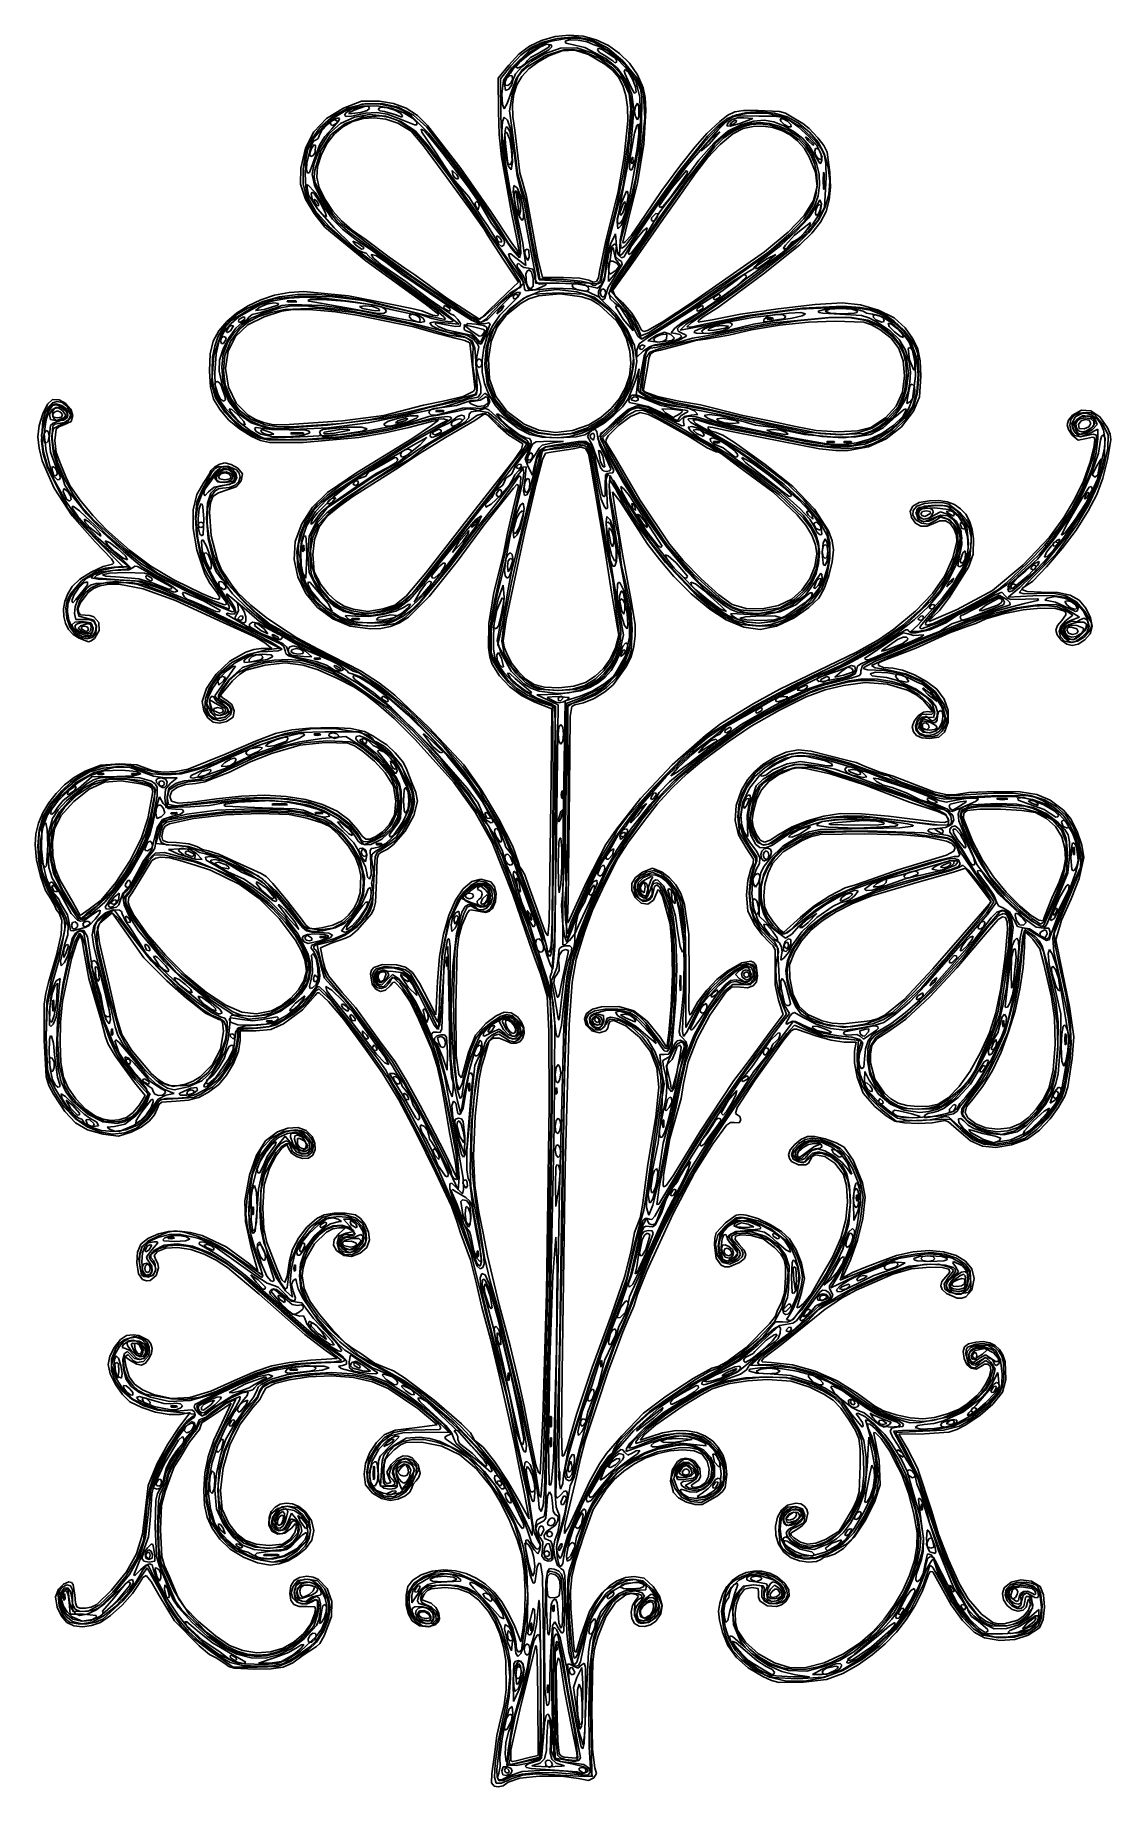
# Model space of a CAD drawing. Extents: x 3 to 111, y 1 to 177.
import ezdxf

# ---------------------------------------------------------------- set-up
doc = ezdxf.new("R2010")
doc.units = 0

msp = doc.modelspace()

# ---------------------------------------------------------------- linework, layer by layer
at = {"layer": 'Layer 1', "color": 4}
for p, q in [((52.468429, 175.616693), (53.667961, 176.199284)), ((52.615604, 175.488796), (53.787466, 176.024756)), ((53.438501, 175.752397), (54.634471, 176.116125)), ((53.667961, 176.199284), (55.045325, 176.58457)), ((53.787466, 176.024756), (55.224559, 176.396719)), ((54.634471, 176.116125), (55.960301, 176.346045)), ((55.045325, 176.58457), (56.451747, 176.732606)), ((55.224559, 176.396719), (57.047882, 176.551798)), ((55.960301, 176.346045), (57.246099, 176.402163)), ((56.021489, 176.107278), (56.483632, 176.246325)), ((56.100739, 175.905752), (56.021489, 176.107278)), ((56.55562, 175.824444), (56.100739, 175.905752)), ((56.451747, 176.732606), (57.82941, 176.620628)), ((56.483632, 176.246325), (57.340365, 176.212859)), ((57.047882, 176.551798), (58.702946, 176.24588)), ((57.246099, 176.402163), (58.063148, 176.287685)), ((57.340365, 176.212859), (58.239594, 176.046873)), ((57.82941, 176.620628), (59.149542, 176.265425)), ((58.063148, 176.287685), (58.910925, 176.013955)), ((58.239594, 176.046873), (58.829222, 175.78836)), ((58.702946, 176.24588), (60.267103, 175.45255)), ((58.910925, 176.013955), (60.601249, 175.059527)), ((59.149542, 176.265425), (60.383373, 175.683789)), ((50.36785, 173.715445), (51.387976, 174.80076)), ((50.588401, 173.639958), (51.58918, 174.717607)), ((50.666444, 173.453207), (52.542282, 175.294854)), ((51.387976, 174.80076), (52.468429, 175.616693)), ((51.405827, 174.102447), (52.351355, 174.911141)), ((51.500423, 174.029003), (52.453399, 174.801432)), ((51.58918, 174.717607), (52.615604, 175.488796)), ((52.607157, 174.244722), (51.671347, 173.534422)), ((52.211111, 174.143326), (52.045306, 173.860669)), ((54.106606, 174.694271), (52.181379, 173.491374)), ((52.542722, 174.469931), (52.211111, 174.143326)), ((52.351355, 174.911141), (53.363416, 175.559126)), ((52.453399, 174.801432), (53.488712, 175.512432)), ((52.542282, 175.294854), (53.438501, 175.752397)), ((53.34, 174.869596), (52.542722, 174.469931)), ((53.740078, 174.882415), (52.607157, 174.244722)), ((53.965619, 174.844416), (52.655208, 174.068367)), ((54.38709, 174.656988), (53.27697, 174.019407)), ((54.407277, 175.506283), (53.34, 174.869596)), ((53.363416, 175.559126), (54.143729, 175.824444)), ((53.488712, 175.512432), (54.153923, 175.824444)), ((54.41114, 175.258761), (53.740078, 174.882415)), ((55.578874, 175.422929), (53.965619, 174.844416)), ((55.911797, 175.24375), (54.106606, 174.694271)), ((54.143729, 175.824444), (54.623191, 175.753637)), ((54.153923, 175.824444), (54.471075, 175.734973)), ((55.728631, 175.163495), (54.38709, 174.656988)), ((54.471075, 175.734973), (54.407277, 175.506283)), ((54.708919, 175.557122), (54.41114, 175.258761)), ((54.623191, 175.753637), (54.708919, 175.557122)), ((57.201304, 175.443018), (55.578874, 175.422929)), ((56.996445, 175.207486), (55.728631, 175.163495)), ((56.792092, 175.276356), (55.911797, 175.24375)), ((57.992726, 175.49122), (56.55562, 175.824444)), ((57.669633, 175.149087), (56.792092, 175.276356)), ((58.364374, 174.762515), (56.996445, 175.207486)), ((58.896363, 174.894577), (57.201304, 175.443018)), ((59.452795, 174.419562), (57.669633, 175.149087)), ((60.14348, 174.351215), (57.992726, 175.49122)), ((60.006261, 173.802134), (58.364374, 174.762515)), ((58.829222, 175.78836), (59.564377, 175.542222)), ((60.727503, 173.7675), (58.896363, 174.894577)), ((59.266667, 175.262944), (59.389682, 175.419957)), ((59.465871, 174.975942), (59.266667, 175.262944)), ((59.389682, 175.419957), (59.760556, 175.290608)), ((60.831916, 173.408816), (59.452795, 174.419562)), ((59.944807, 174.705979), (59.465871, 174.975942)), ((59.564377, 175.542222), (60.285888, 175.170854)), ((59.760556, 175.290608), (60.912341, 174.509303)), ((60.819736, 174.129743), (59.944807, 174.705979)), ((61.291845, 173.415946), (60.14348, 174.351215)), ((60.267103, 175.45255), (61.817702, 174.145397)), ((60.285888, 175.170854), (61.332006, 174.264294)), ((60.383373, 175.683789), (61.502129, 174.89251)), ((60.601249, 175.059527), (62.122228, 173.680463)), ((60.819736, 174.129741), (60.819736, 174.129743)), ((61.01246, 173.958612), (60.819736, 174.129741)), ((60.912341, 174.509303), (61.187337, 174.197481)), ((61.187337, 174.197481), (61.199482, 173.994297)), ((61.332006, 174.264294), (62.38233, 173.133856)), ((61.502129, 174.89251), (62.477038, 173.908378)), ((61.817702, 174.145397), (63.195024, 172.486044)), ((49.304987, 172.418363), (50.36785, 173.715445)), ((49.326492, 169.031969), (49.304987, 172.418363)), ((49.53, 172.348091), (50.588401, 173.639958)), ((49.849011, 172.196008), (50.666444, 173.453207)), ((49.953333, 171.838777), (50.038014, 172.461141)), ((49.996937, 172.02911), (50.177347, 172.421501)), ((50.038014, 172.461141), (50.241606, 172.72)), ((50.177347, 172.421501), (50.474174, 172.658561)), ((50.241606, 172.72), (50.531925, 172.906531)), ((50.474174, 172.658561), (50.729758, 172.621262)), ((50.531925, 172.906531), (50.825115, 173.355)), ((50.729758, 172.621262), (50.756397, 172.282001)), ((51.285847, 172.525577), (50.737953, 170.913781)), ((51.034886, 172.842682), (50.800008, 172.260668)), ((50.825115, 173.355), (51.405827, 174.102447)), ((51.671347, 173.534422), (51.034886, 172.842682)), ((51.082222, 173.532701), (51.500423, 174.029003)), ((51.239697, 173.423664), (51.082222, 173.532701)), ((51.082222, 173.532701), (51.082222, 173.532701)), ((51.748021, 173.27534), (51.121232, 172.325804)), ((51.682313, 172.576057), (51.181754, 171.735159)), ((51.646667, 173.566667), (51.239697, 173.423664)), ((51.65848, 173.032657), (51.285847, 172.525577)), ((52.045306, 173.860669), (51.646667, 173.566667)), ((52.181379, 173.491374), (51.65848, 173.032657)), ((52.378048, 173.331618), (51.682313, 172.576057)), ((52.655208, 174.068367), (51.748021, 173.27534)), ((53.27697, 174.019407), (52.378048, 173.331618)), ((60.778708, 173.193336), (60.006261, 173.802134)), ((61.544494, 172.890731), (60.727503, 173.7675)), ((61.386972, 172.490493), (60.778708, 173.193336)), ((61.83898, 172.192377), (60.831916, 173.408816)), ((61.199482, 173.994297), (61.01246, 173.958612)), ((62.172499, 172.194819), (61.291845, 173.415946)), ((61.837692, 171.662123), (61.386972, 172.490493)), ((62.216767, 171.668522), (61.544494, 172.890731)), ((61.947117, 173.139365), (62.042046, 173.284444)), ((62.056129, 172.790556), (61.947117, 173.139365)), ((62.042046, 173.284444), (62.396723, 172.990515)), ((62.659968, 171.45), (62.056129, 172.790556)), ((62.122228, 173.680463), (63.27902, 172.018344)), ((62.38233, 173.133856), (63.11646, 172.090858)), ((62.396723, 172.990515), (62.798275, 172.310492)), ((62.477038, 173.908378), (63.279329, 172.748185)), ((63.195024, 172.486044), (63.626746, 171.640671)), ((63.279329, 172.748185), (63.88023, 171.428721)), ((49.566429, 168.625594), (49.53, 172.348091)), ((49.671111, 170.785933), (49.849011, 172.196008)), ((49.738325, 169.760035), (49.671111, 170.785933)), ((50.029653, 171.179764), (49.953333, 171.838777)), ((49.953333, 171.838777), (49.953333, 171.838777)), ((50.023575, 171.689849), (49.996937, 172.02911)), ((49.996937, 172.02911), (49.996937, 172.02911)), ((50.279159, 171.65255), (50.023575, 171.689849)), ((50.376667, 171.308889), (50.029653, 171.179764)), ((50.652011, 171.08023), (50.215233, 169.846484)), ((50.575986, 171.88961), (50.279159, 171.65255)), ((50.675648, 171.7334), (50.376667, 171.308889)), ((50.737953, 170.913781), (50.441612, 169.130038)), ((50.756397, 172.282001), (50.575986, 171.88961)), ((51.121232, 172.325804), (50.652011, 171.08023)), ((50.800008, 172.260668), (50.675648, 171.7334)), ((50.868359, 170.79136), (50.73412, 169.727096)), ((51.181754, 171.735159), (50.868359, 170.79136)), ((62.137507, 170.676746), (61.837692, 171.662123)), ((62.444286, 170.817974), (61.83898, 172.192377)), ((62.293056, 169.502882), (62.137507, 170.676746)), ((62.736662, 170.776932), (62.172499, 172.194819)), ((62.656313, 170.305512), (62.216767, 171.668522)), ((62.618129, 169.333333), (62.444286, 170.817974)), ((62.957065, 170.920159), (62.659957, 171.45)), ((62.659957, 171.45), (62.659968, 171.45)), ((62.935556, 169.25138), (62.736662, 170.776932)), ((62.798275, 172.310492), (63.099382, 171.54702)), ((63.068362, 170.884185), (62.957065, 170.920159)), ((63.152723, 171.002746), (63.068362, 170.884185)), ((63.099382, 171.54702), (63.152723, 171.002746)), ((63.11646, 172.090858), (63.533536, 170.486068)), ((63.27902, 172.018344), (63.587192, 171.314748)), ((63.587192, 171.314748), (63.741651, 170.527135)), ((63.626746, 171.640671), (63.901624, 170.713642)), ((63.88023, 171.428721), (64.07639, 170.476527)), ((63.901624, 170.713642), (64.024203, 168.401052)), ((32.08421, 168.363593), (33.787436, 169.403719)), ((32.741704, 168.604855), (34.279935, 169.41617)), ((32.803876, 168.415947), (34.029213, 169.165625)), ((33.787436, 169.403719), (35.597755, 170.083691)), ((33.88659, 168.700562), (34.063673, 168.970618)), ((34.029213, 169.165625), (35.664707, 169.797274)), ((34.063673, 168.970618), (34.585512, 169.288032)), ((34.279935, 169.41617), (35.931489, 169.842186)), ((35.524722, 168.945278), (34.332522, 168.811918)), ((34.332522, 168.811918), (34.374539, 168.943479)), ((34.374539, 168.943479), (34.854444, 169.202415)), ((35.994264, 168.898575), (34.572417, 168.602608)), ((34.585512, 169.288032), (35.731827, 169.58129)), ((34.854444, 169.202415), (36.001566, 169.585555)), ((34.854444, 169.202415), (34.854444, 169.202415)), ((36.147595, 169.142392), (35.524722, 168.945278)), ((35.597755, 170.083691), (37.384426, 170.110831)), ((35.664707, 169.797274), (37.29878, 169.818505)), ((35.731827, 169.58129), (37.132761, 169.611804)), ((35.931489, 169.842186), (37.619814, 169.872442)), ((37.131125, 168.967797), (35.994264, 168.898575)), ((36.001566, 169.585555), (36.303261, 169.552778)), ((36.406667, 169.368611), (36.147595, 169.142392)), ((36.303261, 169.552778), (36.406667, 169.368611)), ((38.15275, 168.802738), (37.131125, 168.967797)), ((37.132761, 169.611804), (38.560219, 169.394627)), ((37.253333, 169.326278), (37.532303, 169.482872)), ((37.439865, 169.130672), (37.253333, 169.326278)), ((37.29878, 169.818505), (39.070147, 169.472517)), ((37.384426, 170.110831), (38.813098, 169.872715)), ((37.888333, 169.046789), (37.439865, 169.130672)), ((37.532303, 169.482872), (38.18456, 169.422551)), ((37.619814, 169.872442), (39.268358, 169.496482)), ((38.946667, 168.768889), (37.888333, 169.046789)), ((38.18456, 169.422551), (38.933129, 169.201038)), ((38.560219, 169.394627), (39.786106, 168.944813)), ((38.813098, 169.872715), (40.076627, 169.392091)), ((38.933129, 169.201038), (39.501033, 168.874059)), ((39.070147, 169.472517), (39.849601, 169.118006)), ((39.268358, 169.496482), (40.800568, 168.703848)), ((39.501033, 168.874059), (39.702904, 168.613235)), ((39.786106, 168.944813), (40.702808, 168.377972)), ((39.849601, 169.118006), (40.623907, 168.590195)), ((40.076627, 169.392091), (41.206073, 168.653129)), ((49.403277, 166.761647), (49.326492, 169.031969)), ((49.899923, 169.333333), (49.738325, 169.760035)), ((50.215233, 169.846484), (49.899923, 169.333333)), ((50.441612, 169.130038), (50.685672, 167.45354)), ((50.73412, 169.727096), (50.771024, 168.524802)), ((62.310978, 168.109049), (62.293056, 169.502882)), ((62.341243, 164.62002), (62.775124, 169.006339)), ((62.378796, 166.353847), (62.618129, 169.333333)), ((62.590362, 165.170145), (62.935556, 169.25138)), ((62.775124, 169.006339), (62.656313, 170.305512)), ((63.001469, 169.051111), (63.090148, 169.545)), ((63.090148, 168.557222), (63.001469, 169.051111)), ((63.090148, 169.545), (63.291294, 169.897778)), ((63.291294, 169.897778), (63.423258, 169.545)), ((63.423258, 169.545), (63.423258, 168.557222)), ((63.533536, 170.486068), (63.596708, 168.073346)), ((63.741651, 170.527135), (63.70147, 167.502129)), ((64.144292, 169.166902), (63.930794, 165.784611)), ((64.07639, 170.476527), (64.144292, 169.166902)), ((72.375572, 168.698402), (73.05518, 169.030733)), ((73.05518, 169.030733), (73.942386, 169.154027)), ((73.223914, 168.736719), (74.131184, 168.928189)), ((73.460561, 168.720812), (74.280395, 168.854109)), ((73.942386, 169.154027), (75.394066, 169.172063)), ((74.131184, 168.928189), (75.660491, 169.014751)), ((74.280395, 168.854109), (76.336701, 168.874552)), ((75.394066, 169.172063), (77.550745, 169.062817)), ((75.660491, 169.014751), (77.049816, 168.874046)), ((76.336701, 168.874552), (78.134195, 168.43001)), ((77.049816, 168.874046), (78.302705, 168.505391)), ((77.550745, 169.062817), (78.163249, 168.887886)), ((78.163249, 168.887886), (78.659434, 168.59864)), ((30.311423, 165.868155), (31.393349, 167.418697)), ((30.805949, 166.383276), (31.69932, 167.457839)), ((30.813554, 167.027396), (32.08421, 168.363593)), ((31.326667, 166.599421), (31.579593, 167.126077)), ((31.393349, 167.418697), (32.741704, 168.604855)), ((31.579593, 167.126077), (32.167323, 167.764601)), ((31.69932, 167.457839), (32.803876, 168.415947)), ((32.600742, 167.311924), (31.927017, 166.558355)), ((32.167323, 167.764601), (32.833279, 168.279031)), ((33.482052, 167.849414), (32.300123, 166.810395)), ((32.455556, 167.922222), (32.584803, 168.121542)), ((32.533565, 167.722903), (32.455556, 167.922222)), ((32.455556, 167.922222), (32.455556, 167.922222)), ((33.90262, 167.833628), (32.502088, 166.717553)), ((32.721121, 167.64), (32.533565, 167.722903)), ((32.584803, 168.121542), (32.895546, 168.204444)), ((33.277759, 168.0725), (32.600742, 167.311924)), ((33.161111, 167.922222), (32.721121, 167.64)), ((32.833279, 168.279031), (33.320886, 168.433408)), ((33.726216, 167.529942), (32.869839, 166.805766)), ((32.895546, 168.204444), (33.155051, 168.121542)), ((33.155051, 168.121542), (33.161111, 167.922222)), ((33.385481, 168.313693), (33.277759, 168.0725)), ((33.320886, 168.433408), (33.385481, 168.313693)), ((34.878102, 168.496457), (33.482052, 167.849414)), ((34.692825, 168.049063), (33.726216, 167.529942)), ((34.055694, 168.552884), (33.88659, 168.700562)), ((35.676905, 168.481641), (33.90262, 167.833628)), ((34.572417, 168.602608), (34.055694, 168.552884)), ((35.747837, 168.354228), (34.692825, 168.049063)), ((36.406194, 168.748698), (34.878102, 168.496457)), ((37.54163, 168.605683), (35.676905, 168.481641)), ((36.869423, 168.436537), (35.747837, 168.354228)), ((37.984251, 168.603315), (36.406194, 168.748698)), ((38.035755, 168.28709), (36.869423, 168.436537)), ((38.407197, 168.453403), (37.54163, 168.605683)), ((39.530193, 168.057484), (37.984251, 168.603315)), ((39.225003, 167.896985), (38.035755, 168.28709)), ((39.228889, 168.395862), (38.15275, 168.802738)), ((39.232405, 168.156342), (38.407197, 168.453403)), ((39.639317, 168.501464), (38.946667, 168.768889)), ((38.946667, 168.768889), (38.946667, 168.768889)), ((40.5641, 167.068968), (39.225003, 167.896985)), ((39.2289, 168.395862), (39.228889, 168.395862)), ((40.910388, 167.706), (39.2289, 168.395862)), ((40.774259, 167.122132), (39.232405, 168.156342)), ((40.961945, 167.108381), (39.530193, 168.057484)), ((39.702904, 168.613235), (39.639317, 168.501464)), ((40.623907, 168.590195), (42.354087, 166.857814)), ((40.702808, 168.377972), (41.145816, 167.957035)), ((42.192222, 165.491567), (40.774259, 167.122132)), ((40.800568, 168.703848), (42.139893, 167.484081)), ((41.158699, 167.725388), (40.910388, 167.706)), ((42.197426, 165.753183), (40.961945, 167.108381)), ((41.145816, 167.957035), (41.158699, 167.725388)), ((41.206073, 168.653129), (42.232498, 167.64)), ((41.657, 166.980177), (41.590954, 167.280909)), ((41.590954, 167.280909), (41.925322, 167.130766)), ((41.925322, 167.130766), (43.742443, 164.841539)), ((42.139893, 167.484081), (45.535367, 163.057255)), ((42.232498, 167.64), (45.558094, 163.348374)), ((49.721589, 165.301595), (49.566429, 168.625594)), ((49.691948, 166.977905), (49.743264, 168.053173)), ((49.743264, 168.053173), (49.925724, 168.486667)), ((49.925724, 168.486667), (50.252407, 168.177684)), ((49.958298, 165.916587), (50.006006, 167.103622)), ((50.006006, 167.103622), (50.091101, 167.441542)), ((50.091101, 167.441542), (50.219249, 167.508967)), ((50.219249, 167.508967), (50.463725, 167.043724)), ((50.252407, 168.177684), (50.557616, 167.321694)), ((50.557616, 167.321694), (50.992617, 164.394444)), ((50.685672, 167.45354), (51.077814, 164.334337)), ((50.771024, 168.524802), (50.971061, 167.166914)), ((50.971061, 167.166914), (51.35407, 164.032602)), ((61.960495, 164.535556), (62.310978, 168.109049)), ((62.998981, 166.89787), (63.236481, 167.658489)), ((63.291294, 168.204444), (63.090148, 168.557222)), ((63.090148, 168.557222), (63.090148, 168.557222)), ((63.236481, 167.658489), (63.396853, 167.781111)), ((63.423258, 168.557222), (63.291294, 168.204444)), ((63.596708, 168.073346), (63.313531, 165.039722)), ((63.396853, 167.781111), (63.434995, 166.816216)), ((63.70147, 167.502129), (63.464549, 164.609854)), ((64.024203, 168.401052), (63.649462, 165.121133)), ((68.303686, 163.654818), (71.3881, 167.216667)), ((70.032284, 166.020694), (71.361958, 167.409092)), ((70.262888, 166.848581), (71.546683, 168.053254)), ((70.317623, 166.59523), (71.395761, 167.655896)), ((71.361958, 167.409092), (72.797733, 168.4835)), ((71.3881, 167.216667), (72.835434, 168.627778)), ((71.395761, 167.655896), (72.338315, 168.341174)), ((71.546683, 168.053254), (72.375572, 168.698402)), ((72.747398, 167.147451), (71.879717, 166.546742)), ((72.248889, 167.618957), (72.395175, 167.968554)), ((72.63365, 167.594697), (72.248889, 167.618957)), ((72.248889, 167.618957), (72.248889, 167.618957)), ((72.338315, 168.341174), (73.223914, 168.736719)), ((73.679152, 167.733959), (72.365705, 167.073466)), ((72.395175, 167.968554), (72.78188, 168.245987)), ((72.562489, 167.716292), (72.738073, 167.957243)), ((72.896061, 167.799256), (72.562489, 167.716292)), ((73.558716, 167.86518), (72.63365, 167.594697)), ((72.738073, 167.957243), (73.03031, 168.158504)), ((72.738073, 167.957243), (72.738073, 167.957243)), ((73.659156, 167.580777), (72.747398, 167.147451)), ((72.78188, 168.245987), (73.330769, 168.414007)), ((72.797733, 168.4835), (73.460561, 168.720812)), ((72.835434, 168.627778), (75.471124, 168.604283)), ((73.752988, 167.483776), (72.837124, 167.024452)), ((73.885205, 167.346676), (72.873014, 166.800626)), ((73.207058, 167.981757), (72.896061, 167.799256)), ((73.03031, 168.158504), (73.244134, 168.149939)), ((73.244134, 168.149939), (73.207058, 167.981757)), ((73.330769, 168.414007), (73.963612, 168.435367)), ((74.86854, 168.345556), (73.558716, 167.86518)), ((74.604176, 167.844703), (73.659156, 167.580777)), ((74.960005, 168.07742), (73.679152, 167.733959)), ((74.689962, 167.745043), (73.752988, 167.483776)), ((74.920274, 167.548952), (73.885205, 167.346676)), ((73.963612, 168.435367), (74.86854, 168.345556)), ((75.571646, 167.937216), (74.604176, 167.844703)), ((75.650578, 167.808683), (74.689962, 167.745043)), ((75.925798, 167.579315), (74.920274, 167.548952)), ((76.010711, 168.17364), (74.960005, 168.07742)), ((75.471124, 168.604283), (77.010972, 168.573161)), ((76.550751, 167.856298), (75.571646, 167.937216)), ((76.637365, 167.675132), (75.650578, 167.808683)), ((76.887575, 167.443855), (75.925798, 167.579315)), ((76.969632, 168.018568), (76.010711, 168.17364)), ((77.530679, 167.599935), (76.550751, 167.856298)), ((77.652854, 167.344821), (76.637365, 167.675132)), ((77.791402, 167.148659), (76.887575, 167.443855)), ((77.975133, 167.608152), (76.969632, 168.018568)), ((77.010972, 168.573161), (77.939505, 168.446981)), ((78.500616, 167.166111), (77.530679, 167.599935)), ((77.677884, 168.088949), (77.632156, 168.319565)), ((77.632156, 168.319565), (77.905677, 168.316742)), ((78.699574, 166.818184), (77.652854, 167.344821)), ((78.014285, 167.760952), (77.677884, 168.088949)), ((78.623074, 166.699819), (77.791402, 167.148659)), ((77.905677, 168.316742), (78.336826, 168.083492)), ((77.939505, 168.446981), (78.621858, 168.123916)), ((79.018207, 167.012531), (77.975133, 167.608152)), ((78.445434, 167.527702), (78.014285, 167.760952)), ((78.014285, 167.760952), (78.014285, 167.760952)), ((78.134195, 168.43001), (79.730398, 167.497137)), ((78.302705, 168.505391), (79.422707, 167.9081)), ((78.336826, 168.083492), (78.673227, 167.755496)), ((78.718955, 167.52488), (78.445434, 167.527702)), ((79.429441, 166.532374), (78.500616, 167.166111)), ((78.621858, 168.123916), (79.423164, 167.502135)), ((78.659434, 168.59864), (79.901296, 167.856104)), ((78.673227, 167.755496), (78.718955, 167.52488)), ((79.422707, 167.9081), (80.573706, 166.996893)), ((79.423164, 167.502135), (80.516736, 166.517461)), ((79.730398, 167.497137), (81.182828, 166.052585)), ((79.901296, 167.856104), (80.532172, 167.359564)), ((80.532172, 167.359564), (81.408984, 166.403231)), ((29.491328, 163.356117), (29.955811, 165.367459)), ((29.955811, 165.367459), (30.813554, 167.027396)), ((29.967105, 164.793013), (30.311423, 165.868155)), ((30.115899, 163.900556), (30.531057, 165.606165)), ((30.214169, 165.284237), (30.805949, 166.383276)), ((30.531057, 165.606165), (30.778885, 166.068128)), ((30.545936, 165.273121), (30.814957, 165.698986)), ((31.365595, 165.67258), (30.565231, 163.477222)), ((30.778885, 166.068128), (31.037459, 166.228889)), ((30.814957, 165.698986), (30.98984, 165.687144)), ((31.414393, 165.382222), (30.831703, 163.881108)), ((30.98984, 165.687144), (30.927373, 164.942623)), ((31.037459, 166.228889), (31.241712, 166.337733)), ((31.241712, 166.337733), (31.326667, 166.599421)), ((31.927017, 166.558355), (31.365595, 165.67258)), ((32.300123, 166.810395), (31.414393, 165.382222)), ((32.502088, 166.717553), (31.498012, 165.158674)), ((32.145524, 165.885436), (31.575098, 164.777851)), ((32.869839, 166.805766), (32.145524, 165.885436)), ((41.817321, 165.594373), (40.5641, 167.068968)), ((43.012507, 164.982271), (41.657, 166.980177)), ((44.167778, 162.439537), (41.817321, 165.594373)), ((44.446791, 162.450156), (42.192222, 165.491567)), ((44.442487, 162.732378), (42.197426, 165.753183)), ((42.354087, 166.857814), (44.654713, 163.961645)), ((49.627246, 164.494566), (49.403277, 166.761647)), ((49.968949, 164.253333), (49.691948, 166.977905)), ((50.062781, 164.548445), (49.958298, 165.916587)), ((49.994229, 166.811349), (50.052019, 166.976806)), ((50.05786, 165.836721), (49.994229, 166.811349)), ((50.052019, 166.976806), (50.170235, 166.934444)), ((50.235556, 164.072832), (50.05786, 165.836721)), ((50.170235, 166.934444), (50.464098, 166.250583)), ((50.463725, 167.043724), (50.659006, 166.131448)), ((50.464098, 166.250583), (50.662091, 165.154562)), ((50.659006, 166.131448), (50.752031, 163.963633)), ((61.873527, 162.949126), (62.378796, 166.353847)), ((62.543092, 164.442241), (62.998981, 166.89787)), ((63.434995, 166.816216), (63.272296, 165.295173)), ((63.930794, 165.784611), (63.310691, 161.90036)), ((67.440082, 163.005109), (70.317623, 166.59523)), ((67.648816, 163.688889), (69.097531, 165.523333)), ((71.066925, 165.780664), (68.322337, 162.308776)), ((68.331262, 163.977838), (70.032284, 166.020694)), ((71.058611, 165.509893), (68.353417, 162.134992)), ((69.097531, 165.523333), (70.262888, 166.848581)), ((70.964166, 165.894372), (69.435351, 164.157687)), ((69.719311, 165.241111), (70.809358, 166.463278)), ((70.49319, 165.787218), (69.778744, 165.168697)), ((71.608165, 165.74566), (70.296646, 164.37566)), ((71.56956, 167.002293), (70.49319, 165.787218)), ((70.809358, 166.463278), (71.56956, 167.002293)), ((72.365705, 167.073466), (70.964166, 165.894372)), ((71.939842, 166.366635), (71.058611, 165.509893)), ((71.879717, 166.546742), (71.066925, 165.780664)), ((72.873014, 166.800626), (71.608165, 165.74566)), ((72.837124, 167.024452), (71.939842, 166.366635)), ((79.368389, 166.103422), (78.623074, 166.699819)), ((79.519, 166.221241), (78.699574, 166.818184)), ((79.843737, 166.363819), (79.018207, 167.012531)), ((80.013144, 165.365558), (79.368389, 166.103422)), ((80.20673, 165.742538), (79.429441, 166.532374)), ((80.195802, 165.490291), (79.519, 166.221241)), ((80.512878, 165.604402), (79.843737, 166.363819)), ((80.543135, 164.492316), (80.013144, 165.365558)), ((80.397333, 166.158333), (80.15111, 166.511111)), ((80.15111, 166.511111), (80.503889, 166.264888)), ((80.722754, 164.649388), (80.195802, 165.490291)), ((80.821412, 164.829386), (80.20673, 165.742538)), ((80.891222, 165.664444), (80.397333, 166.158333)), ((80.397333, 166.158333), (80.397333, 166.158333)), ((80.503889, 166.264888), (80.960952, 165.826409)), ((81.086782, 164.676668), (80.512878, 165.604402)), ((80.516736, 166.517461), (81.279385, 165.62949)), ((80.573706, 166.996893), (81.429643, 165.994374)), ((80.994804, 165.706417), (80.891222, 165.664444)), ((80.960952, 165.826409), (80.994804, 165.706417)), ((81.080072, 165.109499), (81.154228, 165.33301)), ((81.154228, 165.33301), (81.335192, 165.342238)), ((81.182828, 166.052585), (81.76397, 165.295929)), ((81.279385, 165.62949), (81.704242, 164.84788)), ((81.335192, 165.342238), (81.573246, 165.091827)), ((81.408984, 166.403231), (81.984843, 165.645763)), ((81.429643, 165.994374), (82.030838, 164.840884)), ((81.984843, 165.645763), (82.320182, 164.977304)), ((29.727085, 163.309126), (29.967105, 164.793013)), ((29.925386, 162.849444), (29.998859, 164.241033)), ((29.998859, 164.241033), (30.214169, 165.284237)), ((30.076224, 163.207586), (30.115899, 163.900556)), ((30.115899, 163.900556), (30.115899, 163.900556)), ((30.374258, 164.730762), (30.545936, 165.273121)), ((30.494907, 164.535556), (30.374258, 164.730762)), ((30.738184, 164.652219), (30.494907, 164.535556)), ((30.545936, 165.273121), (30.545936, 165.273121)), ((30.831703, 163.881108), (30.649943, 162.744216)), ((30.927373, 164.942623), (30.738184, 164.652219)), ((31.498012, 165.158674), (30.913098, 163.182249)), ((31.575098, 164.777851), (31.17813, 163.54012)), ((44.591111, 162.576752), (43.012507, 164.982271)), ((43.742443, 164.841539), (46.245306, 161.595983)), ((44.654713, 163.961645), (46.826267, 161.041716)), ((50.658466, 158.891111), (49.627246, 164.494566)), ((50.084005, 162.673215), (49.721589, 165.301595)), ((50.5243, 161.148889), (49.968949, 164.253333)), ((50.306111, 163.59978), (50.062781, 164.548445)), ((50.326238, 163.801672), (50.235556, 164.072832)), ((50.235556, 164.072832), (50.235556, 164.072832)), ((50.622102, 163.209569), (50.306111, 163.59978)), ((50.306111, 163.59978), (50.306111, 163.59978)), ((50.544262, 163.688889), (50.326238, 163.801672)), ((50.707662, 164.137093), (50.544262, 163.688889)), ((50.752031, 163.963633), (50.622102, 163.209569)), ((50.662091, 165.154562), (50.707662, 164.137093)), ((50.992617, 164.394444), (51.217394, 162.589209)), ((51.077814, 164.334337), (51.246733, 162.874637)), ((51.35407, 164.032602), (51.481247, 162.892247)), ((61.33929, 161.019015), (61.960495, 164.535556)), ((61.783443, 160.961583), (62.590362, 165.170145)), ((61.827054, 161.431111), (62.341243, 164.62002)), ((62.489682, 163.404632), (62.543092, 164.442241)), ((62.543092, 164.442241), (62.543092, 164.442241)), ((62.732151, 163.795733), (62.675603, 164.088704)), ((62.675603, 164.088704), (62.675615, 164.088704)), ((62.675615, 164.088704), (62.709968, 164.420645)), ((63.313531, 165.039722), (62.69156, 161.572222)), ((62.709968, 164.420645), (62.823844, 164.45912)), ((63.004206, 163.870619), (62.726169, 163.195189)), ((62.846111, 163.918194), (62.732151, 163.795733)), ((62.823844, 164.45912), (62.846111, 163.918194)), ((63.649462, 165.121133), (62.930108, 161.063706)), ((63.272296, 165.295173), (63.004206, 163.870619)), ((63.464549, 164.609854), (63.119943, 162.41823)), ((64.911111, 159.305482), (68.331262, 163.977838)), ((65.613243, 160.076232), (68.303686, 163.654818)), ((65.73383, 161.121173), (67.648816, 163.688889)), ((69.435351, 164.157687), (67.740076, 161.82442)), ((70.296646, 164.37566), (69.144444, 162.884511)), ((69.654455, 165.109577), (69.719311, 165.241111)), ((69.778744, 165.168697), (69.654455, 165.109577)), ((69.719311, 165.241111), (69.719311, 165.241111)), ((81.156114, 162.955818), (80.543135, 164.492316)), ((81.092632, 163.722585), (80.722754, 164.649388)), ((81.26242, 163.8257), (80.821412, 164.829386)), ((81.16244, 164.717061), (81.080072, 165.109499)), ((81.599879, 163.849417), (81.086782, 164.676668)), ((81.298208, 162.733935), (81.092632, 163.722585)), ((81.362141, 164.389553), (81.162432, 164.717061)), ((81.162432, 164.717061), (81.16244, 164.717061)), ((81.518685, 162.764263), (81.26242, 163.8257)), ((81.592409, 164.253333), (81.362141, 164.389553)), ((81.573246, 165.091827), (81.828609, 164.474686)), ((81.772055, 164.310138), (81.592409, 164.253333)), ((81.712573, 163.885474), (81.599879, 163.849417)), ((81.704242, 164.84788), (81.784438, 164.182291)), ((81.784438, 164.182291), (81.712573, 163.885474)), ((81.76397, 165.295929), (82.075205, 164.646713)), ((81.828609, 164.474686), (81.772055, 164.310138)), ((82.030838, 164.840884), (82.417615, 163.476761)), ((82.075205, 164.646713), (82.204852, 163.806594)), ((82.204852, 163.806594), (82.241229, 162.477228)), ((82.320182, 164.977304), (82.608795, 162.922513)), ((29.451644, 161.772015), (29.491328, 163.356117)), ((29.728262, 161.785691), (29.727085, 163.309126)), ((29.994322, 161.459463), (29.925386, 162.849444)), ((30.179819, 162.866535), (30.076224, 163.207586)), ((30.363788, 162.936661), (30.179819, 162.866535)), ((30.565231, 163.477222), (30.363788, 162.936661)), ((30.649943, 162.744216), (30.875021, 161.670014)), ((30.913098, 163.182249), (30.846062, 162.506976)), ((30.846062, 162.506976), (30.946032, 161.890711)), ((30.946032, 161.890711), (31.892138, 160.051198)), ((31.17813, 163.54012), (31.099165, 162.460105)), ((31.099165, 162.460105), (31.348943, 161.403476)), ((46.424142, 159.309371), (44.167778, 162.439537)), ((47.015981, 159.127266), (44.442487, 162.732378)), ((47.045626, 158.75), (44.446791, 162.450156)), ((44.988968, 162.080135), (44.591111, 162.576752)), ((44.771273, 162.701111), (44.706523, 163.124444)), ((44.706523, 163.124444), (45.155556, 162.701111)), ((44.970187, 162.402132), (44.771273, 162.701111)), ((44.771273, 162.701111), (44.771273, 162.701111)), ((45.220306, 162.277778), (44.970187, 162.402132)), ((46.36074, 160.489437), (44.988968, 162.080135)), ((45.155556, 162.701111), (45.325817, 162.397942)), ((45.325817, 162.397942), (45.220306, 162.277778)), ((45.535367, 163.057255), (47.977778, 159.591707)), ((45.558094, 163.348374), (48.565082, 159.032222)), ((51.48613, 155.891399), (50.084005, 162.673215)), ((51.217394, 162.589209), (51.521637, 161.419458)), ((51.246733, 162.874637), (51.646667, 161.431111)), ((51.481247, 162.892247), (51.77245, 161.847599)), ((51.77245, 161.847599), (52.147865, 160.514802)), ((61.148152, 159.378919), (61.873527, 162.949126)), ((63.310691, 161.90036), (62.354937, 158.132663)), ((63.119943, 162.41823), (62.357406, 159.173333)), ((62.569638, 163.210356), (62.489682, 163.404632)), ((62.726169, 163.195189), (62.569638, 163.210356)), ((63.076667, 156.885558), (67.440082, 163.005109)), ((68.322337, 162.308776), (65.616667, 158.544274)), ((67.740076, 161.82442), (65.853214, 159.370977)), ((68.353417, 162.134992), (65.898889, 158.681495)), ((67.720563, 161.98083), (66.568656, 160.385425)), ((66.78866, 161.425192), (68.201952, 163.124444)), ((69.144444, 162.884511), (67.31, 160.305902)), ((68.253474, 162.775083), (67.720563, 161.98083)), ((68.201952, 163.124444), (68.310784, 163.029172)), ((68.310784, 163.029172), (68.253474, 162.775083)), ((81.326528, 161.527186), (81.156114, 162.955818)), ((81.332258, 161.707489), (81.298208, 162.733935)), ((81.579138, 161.677857), (81.518685, 162.764263)), ((81.925163, 162.136667), (81.962583, 162.904141)), ((81.958223, 161.325461), (81.925163, 162.136667)), ((81.925163, 162.136667), (81.925163, 162.136667)), ((81.962583, 162.904141), (82.000881, 162.959297)), ((82.000881, 162.959297), (82.046961, 162.767786)), ((82.046961, 162.767786), (82.043123, 161.356675)), ((82.241229, 162.477228), (82.059467, 159.419789)), ((82.417615, 163.476761), (82.589487, 162.051743)), ((82.589487, 162.051743), (82.506421, 160.717173)), ((82.608795, 162.922513), (82.653878, 161.448296)), ((29.980467, 160.251966), (29.451644, 161.772015)), ((30.066435, 160.420255), (29.728262, 161.785691)), ((30.833214, 158.806443), (29.980467, 160.251966)), ((30.206239, 160.421082), (29.994322, 161.459463)), ((30.784483, 159.103949), (30.066435, 160.420255)), ((30.120941, 161.402448), (30.171119, 161.713333)), ((30.284987, 160.655), (30.120941, 161.402448)), ((30.171119, 161.713333), (30.956479, 160.915051)), ((30.983167, 159.055974), (30.206239, 160.421082)), ((31.169865, 159.277223), (30.284987, 160.655)), ((30.537003, 160.78271), (30.627948, 160.9459)), ((30.686336, 160.132767), (30.537003, 160.78271)), ((30.627948, 160.9459), (30.798135, 160.869429)), ((31.190782, 159.282506), (30.686336, 160.132767)), ((30.798135, 160.869429), (31.441232, 159.936696)), ((30.921477, 159.937273), (30.838515, 160.270844)), ((30.838515, 160.270844), (31.079465, 160.095259)), ((30.875021, 161.670014), (31.512846, 160.356972)), ((30.956479, 160.915051), (32.009938, 159.216441)), ((31.079465, 160.095259), (31.280727, 159.803023)), ((31.348943, 161.403476), (31.938203, 160.235906)), ((31.512846, 160.356972), (32.332363, 159.009498)), ((31.892138, 160.051198), (32.677918, 158.823734)), ((31.938203, 160.235906), (32.727958, 159.050279)), ((46.245306, 161.595983), (47.527763, 159.737778)), ((47.678518, 158.424637), (46.36074, 160.489437)), ((46.826267, 161.041716), (49.118819, 157.550556)), ((51.071721, 158.535501), (50.5243, 161.148889)), ((50.806734, 160.997698), (50.871658, 161.6263)), ((51.113027, 159.032222), (50.806734, 160.997698)), ((50.871658, 161.6263), (51.229497, 161.404788)), ((50.928433, 160.873783), (50.999089, 161.054623)), ((50.939899, 160.195389), (50.928433, 160.873783)), ((51.127893, 159.308051), (50.939899, 160.195389)), ((50.999089, 161.054623), (51.126108, 161.087224)), ((51.21152, 160.302222), (51.066299, 161.007778)), ((51.066299, 161.007778), (51.368599, 160.315442)), ((51.126108, 161.087224), (51.423333, 160.706218)), ((51.399025, 159.032222), (51.21152, 160.302222)), ((51.229497, 161.404788), (51.613041, 160.458423)), ((51.368599, 160.315442), (51.548377, 159.656791)), ((51.423333, 160.706218), (51.692224, 159.937546)), ((51.521637, 161.419458), (51.866162, 160.25313)), ((51.613041, 160.458423), (51.921805, 158.670992)), ((51.646667, 161.431111), (52.045374, 160.194843)), ((51.866162, 160.25313), (52.187794, 158.456124)), ((52.045374, 160.194843), (52.211343, 159.233441)), ((52.147865, 160.514802), (52.477515, 158.681664)), ((60.112331, 156.068889), (61.33929, 161.019015)), ((61.251197, 157.998249), (61.783443, 160.961583)), ((61.307026, 159.596667), (61.827054, 161.431111)), ((61.608468, 159.763868), (62.177693, 161.049545)), ((62.930108, 161.063706), (62.042734, 157.735597)), ((62.360027, 160.515442), (62.044216, 158.853299)), ((62.177693, 161.049545), (62.335999, 161.003649)), ((62.69156, 161.572222), (62.232972, 159.151809)), ((62.335999, 161.003649), (62.360027, 160.515442)), ((63.150279, 156.492222), (65.613243, 160.076232)), ((64.073258, 158.64409), (65.73383, 161.121173)), ((65.475556, 159.596288), (66.78866, 161.425192)), ((66.568656, 160.385425), (65.836325, 159.523776)), ((67.31, 160.305902), (65.898889, 158.304673)), ((80.03009, 158.6102), (80.976985, 160.11059)), ((80.85687, 159.637422), (81.187553, 160.6673)), ((80.976985, 160.11059), (81.326528, 161.527186)), ((81.068333, 159.561272), (81.432711, 160.599266)), ((81.187553, 160.6673), (81.332258, 161.707489)), ((81.209803, 159.447598), (81.609291, 160.192648)), ((81.432711, 160.599266), (81.579138, 161.677857)), ((81.609291, 160.192648), (81.776229, 159.77232)), ((81.996128, 161.222969), (81.958223, 161.325461)), ((82.043123, 161.356675), (81.996128, 161.222969)), ((82.506421, 160.717173), (82.145186, 159.437307)), ((82.542332, 160.176158), (82.226882, 159.034034)), ((82.653878, 161.448296), (82.542332, 160.176158)), ((31.925285, 157.727899), (30.784483, 159.103949)), ((31.91545, 157.440181), (30.833214, 158.806443)), ((31.103978, 159.626276), (30.921477, 159.937273)), ((30.921477, 159.937273), (30.921477, 159.937273)), ((32.359094, 157.50218), (30.983167, 159.055974)), ((31.272161, 159.589199), (31.103978, 159.626276)), ((32.837122, 157.366559), (31.169865, 159.277223)), ((31.8111, 158.571386), (31.190782, 159.282506)), ((31.190782, 159.282506), (31.190782, 159.282506)), ((31.280727, 159.803023), (31.272161, 159.589199)), ((31.441232, 159.936696), (31.9571, 158.952744)), ((32.073465, 158.479553), (31.8111, 158.571386)), ((31.9571, 158.952744), (32.073465, 158.479553)), ((32.009938, 159.216441), (32.672809, 158.255831)), ((32.332363, 159.009498), (33.22259, 157.92748)), ((32.677918, 158.823734), (33.578653, 157.820468)), ((32.727958, 159.050279), (33.587028, 158.065117)), ((47.905808, 157.248174), (46.424142, 159.309371)), ((46.994624, 159.895646), (47.139967, 160.02)), ((47.029051, 159.596667), (46.994624, 159.895646)), ((48.542222, 156.666807), (47.015981, 159.127266)), ((47.302417, 159.173333), (47.029051, 159.596667)), ((47.029051, 159.596667), (47.029051, 159.596667)), ((50.082724, 154.297451), (47.045626, 158.75)), ((47.139967, 160.02), (47.333032, 159.895646)), ((47.413333, 159.596667), (47.302417, 159.173333)), ((47.333032, 159.895646), (47.413333, 159.596667)), ((47.527763, 159.737778), (48.627561, 157.829283)), ((48.246868, 157.629227), (47.678518, 158.424637)), ((47.977778, 159.591707), (48.683333, 158.492864)), ((48.565082, 159.032222), (50.612675, 155.927778)), ((48.683333, 158.492864), (49.388889, 157.396954)), ((51.245778, 155.927778), (50.658466, 158.891111)), ((51.533248, 155.991539), (51.071721, 158.535501)), ((51.770518, 155.847688), (51.113027, 159.032222)), ((51.459802, 158.467778), (51.127893, 159.308051)), ((51.451076, 158.621587), (51.399025, 159.032223)), ((51.399025, 159.032223), (51.399025, 159.032222)), ((51.556104, 159.045442), (51.451076, 158.621587)), ((51.719838, 158.106673), (51.459802, 158.467778)), ((51.459802, 158.467778), (51.459802, 158.467778)), ((51.548377, 159.656791), (51.556104, 159.045442)), ((51.692224, 159.937546), (51.860182, 159.055537)), ((51.854605, 158.334518), (51.719838, 158.106673)), ((51.860182, 159.055537), (51.854605, 158.334518)), ((51.921805, 158.670992), (52.621197, 154.896568)), ((52.187794, 158.456124), (52.963589, 154.183291)), ((52.211343, 159.233441), (52.672017, 156.351111)), ((52.477515, 158.681664), (53.268953, 154.446404)), ((60.248501, 155.902973), (61.148152, 159.378919)), ((60.527842, 156.492222), (61.307026, 159.596667)), ((61.246472, 158.256111), (61.608468, 159.763868)), ((61.533089, 158.891111), (61.806667, 159.737778)), ((61.578684, 158.608889), (61.533089, 158.891111)), ((61.533089, 158.891111), (61.533089, 158.891111)), ((61.806667, 158.891111), (61.578684, 158.608889)), ((65.616667, 158.544274), (61.72509, 152.91008)), ((62.044216, 158.853299), (61.776633, 158.163214)), ((62.357406, 159.173333), (61.795982, 157.338889)), ((61.806667, 159.737778), (62.034649, 160.02)), ((62.080244, 159.737778), (61.806667, 158.891111)), ((62.232972, 159.151809), (62.005479, 158.279507)), ((62.034649, 160.02), (62.080244, 159.737778)), ((62.410066, 155.623749), (64.911111, 159.305482)), ((65.898889, 158.304673), (62.578869, 153.560198)), ((62.694229, 156.634164), (64.073258, 158.64409)), ((65.898889, 158.681495), (63.281834, 154.891877)), ((65.475556, 158.897804), (64.357391, 157.013453)), ((64.6899, 158.110612), (64.693566, 158.379583)), ((64.693566, 158.379583), (65.140609, 158.826499)), ((64.693566, 158.379583), (64.693566, 158.379583)), ((65.304441, 158.49136), (65.102133, 158.186042)), ((65.140609, 158.826499), (65.339416, 158.787781)), ((65.339416, 158.787781), (65.304441, 158.49136)), ((65.576685, 159.419576), (65.475556, 159.596288)), ((65.475556, 159.596288), (65.475556, 159.596288)), ((65.853214, 159.370977), (65.475556, 158.897804)), ((65.836325, 159.523776), (65.576685, 159.419576)), ((78.408449, 156.930185), (80.03009, 158.6102)), ((78.498394, 156.703191), (79.99949, 158.295583)), ((79.201824, 157.01034), (80.476299, 158.385139)), ((79.99949, 158.295583), (80.85687, 159.637422)), ((80.075472, 158.096538), (81.068333, 159.561272)), ((80.476299, 158.385139), (81.209803, 159.447598)), ((81.619199, 158.892098), (80.90026, 157.768036)), ((81.159452, 158.774694), (81.198226, 159.173333)), ((81.273506, 158.608889), (81.159452, 158.774694)), ((81.198226, 159.173333), (81.367945, 159.571972)), ((81.198226, 159.173333), (81.198226, 159.173333)), ((81.474277, 158.774694), (81.273506, 158.608889)), ((81.367945, 159.571972), (81.568716, 159.737778)), ((82.059467, 159.419789), (81.445553, 158.170461)), ((81.643996, 159.173333), (81.474277, 158.774694)), ((82.145186, 159.437307), (81.482549, 158.176396)), ((81.568716, 159.737778), (81.68277, 159.571972)), ((81.776229, 159.77232), (81.619199, 158.892098)), ((81.68277, 159.571972), (81.643996, 159.173333)), ((82.226882, 159.034034), (81.660255, 157.949862)), ((36.027864, 154.062581), (31.91545, 157.440181)), ((35.082814, 155.012687), (31.925285, 157.727899)), ((34.361411, 155.732756), (32.359094, 157.50218)), ((32.672809, 158.255831), (33.69206, 157.230033)), ((34.579191, 155.671366), (32.837122, 157.366559)), ((33.22259, 157.92748), (34.410845, 156.87778)), ((33.578653, 157.820468), (37.535556, 154.802646)), ((33.587028, 158.065117), (34.651431, 157.14574)), ((33.69206, 157.230033), (35.041205, 156.162458)), ((34.410845, 156.87778), (36.124444, 155.627259)), ((34.651431, 157.14574), (36.057185, 156.157471)), ((48.26, 156.610446), (47.905808, 157.248174)), ((48.955429, 156.472924), (48.246868, 157.629227)), ((49.812222, 154.246738), (48.26, 156.610446)), ((50.235556, 154.257669), (48.542222, 156.666807)), ((48.627561, 157.829283), (49.659675, 156.49929)), ((49.106667, 156.454593), (49.197706, 156.575684)), ((49.118819, 157.550556), (50.649648, 155.308212)), ((49.197706, 156.575684), (49.440629, 156.412259)), ((49.388889, 157.396954), (50.299118, 155.887836)), ((60.596879, 155.725176), (61.080427, 156.774444)), ((61.080427, 156.774444), (61.177551, 155.575)), ((61.320647, 157.821864), (61.246472, 158.256111)), ((61.246472, 158.256111), (61.246472, 158.256111)), ((61.319412, 157.275538), (61.251197, 157.998249)), ((61.251197, 157.998249), (61.251197, 157.998249)), ((61.67094, 157.599587), (61.319412, 157.275538)), ((61.516405, 157.80515), (61.320647, 157.821864)), ((61.776633, 158.163214), (61.516405, 157.80515)), ((64.357391, 157.013453), (61.536893, 152.900763)), ((61.795982, 157.338889), (61.544352, 156.134728)), ((62.042734, 157.735597), (61.592024, 156.038383)), ((62.005479, 158.279507), (61.67094, 157.599587)), ((62.354937, 158.132663), (61.806667, 155.923823)), ((62.068672, 155.972115), (62.694229, 156.634164)), ((62.099489, 155.621174), (63.076667, 156.885558)), ((63.252818, 156.347111), (63.896607, 157.114516)), ((64.149492, 156.918919), (63.636088, 156.061642)), ((63.896607, 157.114516), (64.268268, 157.370252)), ((64.268268, 157.370252), (64.149492, 156.918919)), ((64.861687, 158.052612), (64.6899, 158.110612)), ((65.102133, 158.186042), (64.861687, 158.052612)), ((76.034668, 154.974715), (78.408449, 156.930185)), ((76.480913, 154.980227), (78.498394, 156.703191)), ((77.678891, 155.613064), (79.201824, 157.01034)), ((80.103478, 156.677787), (77.759287, 154.682553)), ((78.14764, 155.634632), (79.069774, 156.626172)), ((78.316451, 156.356806), (80.075472, 158.096538)), ((79.069774, 156.626172), (80.653495, 157.918358)), ((79.069774, 156.626172), (79.069774, 156.626172)), ((80.495278, 156.898697), (79.160139, 155.568462)), ((80.098676, 156.915704), (79.534359, 156.328649)), ((80.795177, 156.85158), (79.584375, 155.667123)), ((80.90026, 157.768036), (79.639614, 156.425309)), ((80.55238, 157.54172), (80.098676, 156.915704)), ((81.445553, 158.170461), (80.103478, 156.677787)), ((81.482549, 158.176396), (80.495278, 156.898697)), ((80.653495, 157.918358), (80.55238, 157.54172)), ((81.660255, 157.949862), (80.795177, 156.85158)), ((37.017506, 153.720761), (34.361411, 155.732756)), ((35.257164, 155.138432), (34.579191, 155.671366)), ((34.959555, 155.691761), (34.735758, 156.032066)), ((34.735758, 156.032066), (35.207222, 155.822942)), ((35.594555, 155.222222), (34.959555, 155.691761)), ((34.959555, 155.691761), (34.959555, 155.691761)), ((35.041205, 156.162458), (36.693757, 155.076518)), ((39.788194, 151.553333), (35.082814, 155.012687)), ((35.207222, 155.822942), (35.808818, 155.391358)), ((35.688501, 154.94), (35.257164, 155.138432)), ((35.808253, 155.266876), (35.594555, 155.222222)), ((36.042875, 154.825464), (35.688501, 154.94)), ((35.808818, 155.391358), (35.808253, 155.266876)), ((36.322087, 154.550092), (36.042875, 154.825464)), ((36.057185, 156.157471), (38.382222, 154.432769)), ((36.124444, 155.627259), (39.652222, 153.113162)), ((36.693757, 155.076518), (40.587041, 152.224067)), ((37.535556, 154.802646), (40.64, 152.533266)), ((49.328353, 155.788935), (48.955429, 156.472924)), ((48.955429, 156.472924), (48.955429, 156.472924)), ((49.294816, 155.974815), (49.106667, 156.454593)), ((49.628778, 155.932482), (49.294816, 155.974815)), ((49.294816, 155.974815), (49.294816, 155.974815)), ((49.656709, 155.504444), (49.328353, 155.788935)), ((49.440629, 156.412259), (49.633658, 156.133565)), ((49.633658, 156.133565), (49.628778, 155.932482)), ((49.872754, 155.626626), (49.656709, 155.504444)), ((49.659675, 156.49929), (49.874595, 156.244055)), ((49.945502, 155.913165), (49.872754, 155.626626)), ((49.874595, 156.244055), (49.945502, 155.913165)), ((50.299118, 155.887836), (50.982979, 155.03345)), ((50.485973, 154.341557), (50.336576, 154.780568)), ((50.336576, 154.780568), (50.589987, 154.762695)), ((50.612675, 155.927778), (51.434156, 154.798889)), ((50.649648, 155.308212), (51.446094, 154.375556)), ((50.982979, 155.03345), (51.415848, 154.657778)), ((51.434156, 154.798889), (51.245778, 155.927778)), ((51.415848, 154.657778), (51.587046, 154.869903)), ((51.446094, 154.375556), (51.577695, 154.851551)), ((51.587046, 154.869903), (51.48613, 155.891399)), ((51.577695, 154.851551), (51.533248, 155.991539)), ((52.086248, 153.596642), (51.770518, 155.847688)), ((51.975375, 154.867381), (52.035134, 155.14032)), ((52.078811, 154.458283), (51.975375, 154.867381)), ((52.035134, 155.14032), (52.234858, 155.234415)), ((52.234858, 155.234415), (52.384929, 155.120286)), ((52.384929, 155.120286), (52.420847, 154.4682)), ((52.621197, 154.896568), (53.057778, 152.630999)), ((52.672017, 156.351111), (53.310835, 153.246667)), ((59.483151, 152.986179), (60.112331, 156.068889)), ((59.831111, 153.556086), (60.248501, 155.902973)), ((59.860767, 153.105556), (60.527842, 156.492222)), ((60.113333, 153.015108), (60.418477, 154.852031)), ((60.255375, 154.62425), (60.596879, 155.725176)), ((60.416793, 153.246667), (60.673778, 155.11195)), ((60.418477, 154.852031), (60.711114, 155.52279)), ((60.673778, 155.11195), (60.847042, 155.388431)), ((60.711114, 155.52279), (61.018203, 155.786667)), ((63.281834, 154.891877), (60.793723, 151.166185)), ((60.847042, 155.388431), (60.940163, 154.883468)), ((60.940163, 154.883468), (61.071225, 154.278947)), ((61.018203, 155.786667), (61.171483, 155.584228)), ((61.124773, 155.074914), (61.090539, 154.492799)), ((61.171483, 155.584228), (61.124773, 155.074914)), ((61.177551, 155.575), (61.350984, 154.67082)), ((61.544352, 156.134728), (61.4971, 154.555062)), ((61.592024, 156.038383), (61.607775, 155.336179)), ((61.607775, 155.336179), (61.793543, 155.355765)), ((61.740108, 154.741954), (62.410066, 155.623749)), ((61.793543, 155.355765), (62.099489, 155.621174)), ((61.806667, 155.923823), (61.877182, 155.853196)), ((61.877182, 155.853196), (62.068672, 155.972115)), ((62.090102, 154.728333), (63.150279, 156.492222)), ((62.371111, 154.881), (62.642465, 155.468962)), ((62.45105, 154.715629), (62.371111, 154.881)), ((62.371111, 154.881), (62.371111, 154.881)), ((62.689697, 154.858371), (62.45105, 154.715629)), ((62.642465, 155.468962), (63.252818, 156.347111)), ((63.636088, 156.061642), (62.689697, 154.858371)), ((68.721111, 149.854087), (76.034668, 154.974715)), ((74.074381, 153.246667), (76.480913, 154.980227)), ((77.857466, 154.889095), (75.190861, 152.984095)), ((79.160139, 155.568462), (75.353333, 152.6074)), ((75.693233, 154.256159), (78.316451, 156.356806)), ((79.584375, 155.667123), (75.9365, 152.751438)), ((76.200011, 154.483174), (77.678891, 155.613064)), ((79.639614, 156.425309), (77.857466, 154.889095)), ((77.958519, 155.333003), (78.14764, 155.634632)), ((77.997603, 155.222222), (77.958519, 155.333003)), ((78.327671, 155.346576), (77.997603, 155.222222)), ((78.559838, 155.645556), (78.327671, 155.346576)), ((78.785932, 155.944535), (78.559838, 155.645556)), ((79.101402, 156.068889), (78.785932, 155.944535)), ((79.534359, 156.328649), (79.101402, 156.068889)), ((41.992914, 149.738915), (36.027864, 154.062581)), ((37.269348, 153.688632), (36.322087, 154.550092)), ((36.787229, 154.339028), (36.569015, 154.692142)), ((36.569015, 154.692142), (37.023907, 154.605662)), ((37.541217, 153.688016), (36.787229, 154.339028)), ((44.732222, 148.102738), (37.017506, 153.720761)), ((37.023907, 154.605662), (37.890207, 154.029843)), ((39.899483, 151.835556), (37.269348, 153.688632)), ((40.03778, 151.976667), (37.541217, 153.688016)), ((37.890207, 154.029843), (39.638214, 152.706733)), ((38.382222, 154.432769), (39.934444, 153.329926)), ((39.652222, 153.113162), (44.777165, 149.541763)), ((39.934444, 153.329926), (40.931414, 152.65492)), ((51.357773, 151.921133), (49.812222, 154.246738)), ((51.533038, 151.946091), (50.082724, 154.297451)), ((51.928889, 151.839648), (50.235556, 154.257669)), ((51.04822, 153.486326), (50.485973, 154.341557)), ((50.589987, 154.762695), (51.23616, 154.247273)), ((51.670192, 152.439055), (51.04822, 153.486326)), ((51.205082, 153.745822), (51.398187, 153.784779)), ((51.209149, 153.473301), (51.205082, 153.745822)), ((51.485817, 153.084977), (51.209149, 153.473301)), ((51.23616, 154.247273), (52.086248, 153.596642)), ((51.398187, 153.784779), (51.595576, 153.611557)), ((51.865861, 152.514738), (51.485817, 153.084977)), ((51.595576, 153.611557), (51.901732, 153.397273)), ((51.901732, 153.397273), (52.35634, 153.337508)), ((52.284683, 154.097025), (52.078811, 154.458283)), ((52.078811, 154.458283), (52.078811, 154.458283)), ((52.172412, 152.993172), (52.390415, 153.165323)), ((52.420847, 154.4682), (52.284683, 154.097025)), ((52.35634, 153.337508), (52.783843, 153.239197)), ((52.390415, 153.165323), (52.653422, 152.959922)), ((52.783843, 153.239197), (52.927168, 152.822996)), ((52.963589, 154.183291), (53.434056, 152.156582)), ((53.268953, 154.446404), (53.763333, 152.400586)), ((53.310835, 153.246667), (53.489214, 152.258889)), ((59.53896, 152.099224), (59.831111, 153.556086)), ((59.59793, 151.899153), (59.860767, 153.105556)), ((59.978924, 152.164578), (60.113333, 153.015108)), ((59.998061, 152.427895), (60.113333, 153.450783)), ((60.113333, 153.450783), (60.255375, 154.62425)), ((60.395556, 153.387778), (60.433999, 153.8311)), ((60.42935, 152.914116), (60.395556, 153.387778)), ((60.395556, 153.387778), (60.395556, 153.387778)), ((60.398358, 151.976667), (60.416787, 153.246667)), ((60.416787, 153.246667), (60.416793, 153.246667)), ((60.433999, 153.8311), (60.566562, 154.043656)), ((61.167041, 153.131168), (60.549964, 152.719857)), ((60.566562, 154.043656), (60.819092, 154.039429)), ((62.578869, 153.560198), (60.668885, 150.910396)), ((60.819092, 154.039429), (61.217437, 153.832401)), ((61.756622, 153.686461), (60.96, 152.355212)), ((61.071225, 154.278947), (61.358464, 153.89569)), ((61.54722, 153.549172), (61.077642, 152.823333)), ((61.090539, 154.492799), (61.376402, 154.198052)), ((61.462168, 153.54442), (61.167041, 153.131168)), ((61.217437, 153.832401), (61.462168, 153.54442)), ((61.350984, 154.67082), (61.681783, 154.375556)), ((61.358464, 153.89569), (61.529297, 153.747559)), ((61.376402, 154.198052), (61.703093, 153.998138)), ((61.4971, 154.555062), (61.740108, 154.741954)), ((61.529297, 153.747559), (61.54722, 153.549172)), ((61.681783, 154.375556), (61.969658, 154.479184)), ((61.703093, 153.998138), (61.756622, 153.686461)), ((61.969658, 154.479184), (62.090102, 154.728333)), ((69.244518, 150.005635), (74.074381, 153.246667)), ((72.107778, 151.708682), (75.693233, 154.256159)), ((73.098231, 152.146598), (74.577222, 153.054962)), ((77.759287, 154.682553), (74.139024, 151.925544)), ((74.577222, 153.054962), (74.926031, 153.25233)), ((74.926031, 153.25233), (75.071111, 153.482528)), ((75.071111, 153.482528), (75.402726, 153.881068)), ((75.134667, 153.282763), (75.213464, 153.530896)), ((75.334762, 153.291288), (75.134667, 153.282763)), ((75.213464, 153.530896), (76.288451, 154.25948)), ((75.213464, 153.530896), (75.213464, 153.530896)), ((76.341111, 153.9854), (75.334762, 153.291288)), ((75.402726, 153.881068), (76.200011, 154.483174)), ((76.288451, 154.25948), (77.187778, 154.703834)), ((77.187778, 154.703834), (76.341111, 153.9854)), ((39.638214, 152.706733), (43.763173, 149.915234)), ((43.056025, 149.153204), (39.788194, 151.553333)), ((43.404848, 149.294237), (39.899483, 151.835556)), ((42.388832, 150.212778), (40.03778, 151.976667)), ((40.587041, 152.224067), (44.625168, 149.455507)), ((40.64, 152.533266), (42.592856, 151.176481)), ((40.931414, 152.65492), (44.167189, 150.325807)), ((50.210596, 150.850437), (51.357773, 151.921133)), ((50.478858, 150.815146), (51.229469, 151.271111)), ((50.785183, 150.837509), (51.928889, 151.839648)), ((51.229469, 151.271111), (51.588893, 151.429655)), ((51.588893, 151.429655), (51.533038, 151.946091)), ((51.928889, 151.602776), (51.670192, 152.439055)), ((52.118474, 151.804849), (51.865861, 152.514738)), ((51.955359, 151.224443), (51.928889, 151.602776)), ((52.098222, 152.729259), (52.172412, 152.993172)), ((52.168778, 151.835556), (52.098222, 152.729259)), ((52.380477, 151.16543), (52.118474, 151.804849)), ((52.118474, 151.804849), (52.118474, 151.804849)), ((52.306383, 151.436917), (52.168778, 151.835556)), ((52.168778, 151.835556), (52.168778, 151.835556)), ((52.577774, 151.271111), (52.306383, 151.436917)), ((52.828173, 151.511715), (52.577774, 151.271111)), ((52.653422, 152.959922), (52.827634, 152.27162)), ((52.827634, 152.27162), (52.828173, 151.511715)), ((52.927168, 152.822996), (53.000518, 152.27104)), ((53.000518, 152.27104), (53.187269, 151.896586)), ((54.045556, 151.631308), (53.021837, 151.169748)), ((53.057778, 152.630999), (53.057778, 151.835556)), ((53.057778, 151.835556), (55.443388, 151.835556)), ((54.922106, 151.323461), (53.128333, 151.144014)), ((53.187269, 151.896586), (53.47291, 151.716664)), ((53.434056, 152.156582), (55.715363, 152.017202)), ((53.47291, 151.716664), (53.842928, 151.748307)), ((53.489214, 152.258889), (55.882469, 152.175805)), ((53.763333, 152.400586), (55.88, 152.395972)), ((53.842928, 151.748307), (54.138182, 151.805514)), ((54.138182, 151.805514), (54.045556, 151.631308)), ((56.753185, 151.247026), (54.922106, 151.323461)), ((55.443388, 151.835556), (57.348463, 151.735208)), ((55.715363, 152.017202), (58.843333, 151.786133)), ((55.88, 152.395972), (57.49925, 152.312426)), ((55.882469, 152.175805), (57.651928, 152.037905)), ((56.738978, 151.567387), (56.818597, 151.755371)), ((56.876739, 151.350456), (56.738978, 151.567387)), ((58.331993, 150.946704), (56.753185, 151.247026)), ((56.818597, 151.755371), (57.126917, 151.835556)), ((57.220556, 151.183432), (56.876739, 151.350456)), ((57.126917, 151.835556), (58.002955, 151.643772)), ((57.348463, 151.735208), (58.578747, 151.493946)), ((57.49925, 152.312426), (58.42, 152.118044)), ((57.651928, 152.037905), (58.545417, 151.823027)), ((58.002955, 151.643772), (58.304017, 151.452557)), ((58.304017, 151.452557), (58.42, 151.240916)), ((58.42, 152.118044), (58.85642, 151.925123)), ((58.545417, 151.823027), (58.825304, 151.61074)), ((58.578747, 151.493946), (59.265649, 151.306812)), ((58.825304, 151.61074), (59.071923, 151.5826)), ((58.843333, 151.786133), (59.325513, 151.762268)), ((58.85642, 151.925123), (59.171501, 151.999312)), ((59.071923, 151.5826), (59.53896, 152.099224)), ((59.171501, 151.999312), (59.37662, 152.349901)), ((59.265649, 151.306812), (59.720917, 151.688998)), ((59.325513, 151.762268), (59.59793, 151.899153)), ((59.37662, 152.349901), (59.483151, 152.986179)), ((59.381522, 151.03099), (59.655772, 151.515512)), ((59.483151, 152.986179), (59.483151, 152.986179)), ((59.53896, 152.099224), (59.53896, 152.099224)), ((59.631792, 151.146757), (59.831111, 151.271111)), ((59.655772, 151.515512), (59.978924, 152.164578)), ((59.720917, 151.688998), (59.998061, 152.427895)), ((59.831111, 151.271111), (60.030431, 151.146757)), ((60.362042, 151.376388), (60.113333, 150.664322)), ((60.96, 152.355212), (60.362042, 151.376388)), ((61.72509, 152.91008), (60.395556, 150.770092)), ((61.077642, 152.823333), (60.398358, 151.976667)), ((60.549964, 152.719857), (60.42935, 152.914116)), ((60.78444, 151.717356), (60.455582, 150.860045)), ((61.536893, 152.900763), (60.78444, 151.717356)), ((68.438889, 149.19408), (72.107778, 151.708682)), ((73.196124, 151.484722), (71.156282, 150.001111)), ((71.410257, 151.042358), (73.098231, 152.146598)), ((75.9365, 152.751438), (71.438578, 149.426292)), ((74.248501, 152.284496), (71.509613, 150.162987)), ((71.765945, 151.02893), (73.209853, 152.087263)), ((74.139024, 151.925544), (72.16254, 150.424444)), ((74.224444, 152.454328), (73.196124, 151.484722)), ((73.209853, 152.087263), (73.922993, 152.651914)), ((75.353333, 152.6074), (73.377778, 151.129956)), ((73.922993, 152.651914), (74.143106, 152.654886)), ((74.143106, 152.654886), (74.224444, 152.454328)), ((75.190861, 152.984095), (74.248501, 152.284496)), ((23.056197, 148.826333), (24.207436, 149.560693)), ((24.166854, 149.329989), (25.693589, 149.992651)), ((24.207436, 149.560693), (25.489979, 150.160907)), ((24.573288, 149.172504), (25.422062, 149.644273)), ((24.706553, 149.407405), (26.81111, 150.2606)), ((25.4, 149.422443), (26.10141, 149.72028)), ((25.422062, 149.644273), (26.737368, 150.041089)), ((25.489979, 150.160907), (26.872801, 150.609962)), ((25.693589, 149.992651), (27.360843, 150.441391)), ((27.191311, 149.601392), (25.823333, 149.18445)), ((26.10141, 149.72028), (26.797, 149.849998)), ((26.737368, 150.041089), (28.306202, 150.313525)), ((26.797, 149.849998), (27.265691, 149.781768)), ((26.81111, 150.2606), (29.507645, 150.525839)), ((26.872801, 150.609962), (28.324877, 150.890846)), ((27.592284, 149.568441), (27.006996, 149.348924)), ((27.265691, 149.781768), (27.191311, 149.601392)), ((28.373907, 149.523868), (27.318279, 149.324946)), ((27.360843, 150.441391), (29.201451, 150.674809)), ((28.604868, 149.673893), (27.592284, 149.568441)), ((28.146295, 150.045121), (28.992963, 150.055563)), ((28.146295, 150.045107), (28.146295, 150.045121)), ((28.149648, 149.948906), (28.146295, 150.045107)), ((28.645556, 149.915005), (28.149648, 149.948906)), ((28.306202, 150.313525), (29.915556, 150.412154)), ((28.324877, 150.890846), (29.81518, 150.986544)), ((29.948085, 149.554361), (28.373907, 149.523868)), ((31.60061, 149.569493), (28.604868, 149.673893)), ((29.096857, 149.960608), (28.645556, 149.915005)), ((28.992963, 150.055563), (29.096857, 149.960608)), ((29.201451, 150.674809), (31.248251, 150.691507)), ((29.507645, 150.525839), (32.66433, 150.455886)), ((29.81518, 150.986544), (34.272197, 150.550693)), ((29.915556, 150.412154), (32.070159, 150.292725)), ((33.866667, 149.133077), (29.948085, 149.554361)), ((30.218699, 150.092172), (30.392711, 150.183175)), ((30.336094, 150.00261), (30.218699, 150.092172)), ((31.467778, 149.820159), (30.336094, 150.00261)), ((30.392711, 150.183175), (31.676254, 150.194896)), ((31.248251, 150.691507), (33.534077, 150.490084)), ((34.854444, 149.220674), (31.467778, 149.820159)), ((35.371591, 149.089496), (31.60061, 149.569493)), ((31.676254, 150.194896), (33.92757, 150.010105)), ((32.070159, 150.292725), (34.581248, 149.996618)), ((32.66433, 150.455886), (35.778415, 150.086002)), ((33.534077, 150.490084), (36.091766, 150.06914)), ((33.92757, 150.010105), (36.214806, 149.725234)), ((34.272197, 150.550693), (38.497631, 149.73114)), ((34.581248, 149.996618), (36.911435, 149.600652)), ((35.387895, 149.497685), (35.983333, 149.55362)), ((35.701111, 149.295556), (35.387895, 149.497685)), ((35.778415, 150.086002), (38.34715, 149.451452)), ((35.983333, 149.55362), (36.705646, 149.48421)), ((36.091766, 150.06914), (42.154074, 148.563087)), ((36.214806, 149.725234), (37.606111, 149.436712)), ((36.911435, 149.600652), (38.523333, 149.181648)), ((38.497631, 149.73114), (40.628409, 149.295556)), ((43.357117, 148.672852), (41.992914, 149.738915)), ((44.532316, 148.731111), (42.388832, 150.212778)), ((42.592856, 151.176481), (44.003968, 150.280407)), ((43.763173, 149.915234), (46.642, 148.10951)), ((43.845273, 149.494875), (43.993356, 149.577778)), ((43.885556, 149.295556), (43.845273, 149.494875)), ((43.993356, 149.577778), (44.45, 149.295556)), ((44.003968, 150.280407), (45.691789, 149.080962)), ((44.167189, 150.325807), (47.469527, 148.187831)), ((44.777165, 149.541763), (47.554165, 147.884444)), ((48.050074, 148.622632), (49.260049, 149.718889)), ((48.368458, 149.086547), (50.210596, 150.850437)), ((48.785913, 148.964684), (49.726118, 149.960423)), ((49.07648, 149.017996), (50.585933, 150.521973)), ((49.260049, 149.718889), (50.478858, 150.815146)), ((49.260049, 149.718889), (49.260049, 149.718889)), ((49.388889, 149.154444), (49.881336, 149.577778)), ((50.377485, 149.519538), (49.482807, 148.596265)), ((49.881336, 149.577778), (49.671111, 149.154444)), ((49.726118, 149.960423), (50.785183, 150.837509)), ((51.514866, 150.001111), (49.890921, 148.597135)), ((51.604116, 149.829701), (50.158429, 148.633037)), ((51.283778, 150.414453), (50.377485, 149.519538)), ((51.884746, 150.320969), (50.410847, 149.189615)), ((50.585933, 150.521973), (51.192849, 150.888275)), ((50.8, 150.407788), (50.882903, 150.618871)), ((50.882903, 150.247942), (50.8, 150.407788)), ((50.8, 150.407788), (50.8, 150.407788)), ((50.882903, 150.618871), (51.082222, 150.706667)), ((51.082222, 150.283333), (50.882903, 150.247942)), ((51.082222, 150.706667), (51.364444, 150.582212)), ((51.364444, 150.582212), (51.082222, 150.283333)), ((51.192849, 150.888275), (51.557981, 150.889426)), ((51.557981, 150.889426), (51.283778, 150.414453)), ((52.199197, 150.47216), (51.514866, 150.001111)), ((52.393654, 150.253195), (51.604116, 149.829701)), ((53.449819, 150.977448), (51.884746, 150.320969)), ((52.099429, 151.046603), (51.955359, 151.224443)), ((53.128333, 151.144014), (52.099429, 151.046603)), ((52.860473, 150.725562), (52.199197, 150.47216)), ((53.021837, 151.169748), (52.380477, 151.16543)), ((53.352705, 150.548376), (52.393654, 150.253195)), ((55.319871, 150.847778), (52.860473, 150.725562)), ((55.546136, 150.758113), (53.352705, 150.548376)), ((55.193716, 151.181856), (53.449819, 150.977448)), ((57.204091, 150.956998), (55.193716, 151.181856)), ((57.818391, 150.716962), (55.319871, 150.847778)), ((57.717996, 150.46755), (55.546136, 150.758113)), ((58.930614, 150.424259), (57.204091, 150.956998)), ((58.137402, 151.031229), (57.220556, 151.183432)), ((57.220556, 151.183432), (57.220556, 151.183432)), ((58.650084, 150.137354), (57.717996, 150.46755)), ((58.555259, 150.44357), (57.818391, 150.716962)), ((58.351508, 151.090526), (58.137402, 151.031229)), ((59.368955, 150.45449), (58.331993, 150.946704)), ((58.42, 151.240916), (58.351508, 151.090526)), ((59.384938, 149.933858), (58.555259, 150.44357)), ((59.401874, 149.685321), (58.650084, 150.137354)), ((60.380987, 149.283206), (58.930614, 150.424259)), ((59.364691, 150.576068), (59.381522, 151.03099)), ((59.579511, 150.246044), (59.364691, 150.576068)), ((59.364691, 150.576068), (59.364691, 150.576068)), ((61.058729, 148.801883), (59.368955, 150.45449)), ((60.315148, 149.228), (59.384938, 149.933858)), ((61.224643, 148.019006), (59.401874, 149.685321)), ((59.548889, 150.847778), (59.631792, 151.146757)), ((59.631792, 150.548799), (59.548889, 150.847778)), ((59.548889, 150.847778), (59.548889, 150.847778)), ((59.825985, 150.156649), (59.579511, 150.246044)), ((59.831111, 150.424444), (59.631792, 150.548799)), ((60.028973, 150.299028), (59.825985, 150.156649)), ((60.030431, 150.548799), (59.831111, 150.424444)), ((60.113333, 150.664322), (60.028973, 150.299028)), ((60.030431, 151.146757), (60.113333, 150.847778)), ((60.113333, 150.847778), (60.030431, 150.548799)), ((60.395556, 150.770092), (61.498093, 149.632887)), ((60.455582, 150.860045), (60.537874, 150.255026)), ((60.537874, 150.255026), (61.018872, 149.828493)), ((60.668885, 150.910396), (61.796176, 149.869686)), ((60.793723, 151.166185), (61.040319, 150.512163)), ((61.018872, 149.828493), (61.653913, 149.390476)), ((61.040319, 150.512163), (61.907491, 149.463052)), ((61.119578, 149.404336), (61.168131, 149.582436)), ((61.168131, 149.582436), (61.509701, 149.445788)), ((61.498093, 149.632887), (62.433934, 148.640565)), ((61.796176, 149.869686), (62.72036, 148.828253)), ((64.384961, 146.830635), (69.244518, 150.005635)), ((65.773039, 147.899078), (68.721111, 149.854087)), ((66.004398, 147.434581), (69.57314, 149.834287)), ((68.022848, 148.652704), (71.765945, 151.02893)), ((71.509613, 150.162987), (68.262294, 147.987687)), ((68.721111, 149.854087), (68.721111, 149.854087)), ((69.285556, 149.295556), (69.7422, 149.577778)), ((71.156282, 150.001111), (69.373002, 148.801667)), ((69.57314, 149.834287), (71.410257, 151.042358)), ((69.7422, 149.577778), (69.890283, 149.494875)), ((69.890283, 149.494875), (69.85, 149.295556)), ((73.377778, 151.129956), (69.991111, 148.734354)), ((72.16254, 150.424444), (70.695738, 149.362702)), ((70.938606, 150.225125), (70.978889, 150.424444)), ((71.086689, 150.142222), (70.938606, 150.225125)), ((70.978889, 150.424444), (71.435533, 150.706667)), ((70.978889, 150.424444), (70.978889, 150.424444)), ((71.543333, 150.424444), (71.086689, 150.142222)), ((71.435533, 150.706667), (71.583616, 150.623764)), ((71.583616, 150.623764), (71.543333, 150.424444)), ((77.401867, 149.260692), (81.121181, 149.688929)), ((79.868889, 149.316093), (83.916706, 149.508021)), ((81.121181, 149.688929), (83.831949, 149.86)), ((83.831949, 149.86), (85.687574, 149.663847)), ((83.916706, 149.508021), (85.63201, 149.394772)), ((85.687574, 149.663847), (87.494549, 149.128092)), ((21.271737, 147.023229), (22.067289, 147.974841)), ((21.718083, 147.341859), (22.369865, 148.084859)), ((21.788876, 146.891579), (22.516351, 147.762869)), ((21.971283, 147.459301), (22.566021, 148.0961)), ((22.067289, 147.974841), (23.056197, 148.826333)), ((22.369865, 148.084859), (23.183035, 148.74099)), ((22.516351, 147.762869), (23.263935, 148.451382)), ((22.566021, 148.0961), (24.706553, 149.407405)), ((23.592413, 147.845331), (22.983452, 147.319173)), ((23.183035, 148.74099), (24.166854, 149.329989)), ((23.24305, 147.967347), (23.283333, 148.166667)), ((23.391133, 147.884444), (23.24305, 147.967347)), ((23.263935, 148.451382), (23.817896, 148.731111)), ((23.283333, 148.166667), (23.739978, 148.448889)), ((23.283333, 148.166667), (23.283333, 148.166667)), ((23.847778, 148.166667), (23.391133, 147.884444)), ((24.244137, 147.928461), (23.393979, 147.246117)), ((24.520497, 148.294489), (23.584466, 147.634179)), ((24.071744, 148.141121), (23.592413, 147.845331)), ((23.739978, 148.448889), (23.888061, 148.365986)), ((23.817896, 148.731111), (24.573288, 149.172504)), ((23.888061, 148.365986), (23.847778, 148.166667)), ((24.271111, 148.418031), (24.071744, 148.141121)), ((25.823333, 148.441229), (24.178644, 147.646071)), ((25.288778, 148.478337), (24.244137, 147.928461)), ((24.623448, 148.662216), (24.271111, 148.418031)), ((25.481686, 148.719004), (24.520497, 148.294489)), ((25.470556, 148.879326), (24.623448, 148.662216)), ((24.942776, 149.085718), (25.4, 149.422443)), ((25.823333, 149.18445), (24.942776, 149.085718)), ((26.512724, 148.893577), (25.288778, 148.478337)), ((25.4, 149.422443), (25.4, 149.422443)), ((27.006996, 149.348924), (25.470556, 148.879326)), ((27.318279, 149.324946), (25.481686, 148.719004)), ((27.546137, 149.024659), (25.823333, 148.441229)), ((27.900797, 149.172011), (26.512724, 148.893577)), ((28.745699, 149.173481), (27.546137, 149.024659)), ((31.108609, 149.30979), (27.900797, 149.172011)), ((30.712311, 149.140078), (28.745699, 149.173481)), ((32.993469, 148.948425), (30.712311, 149.140078)), ((34.790784, 148.874328), (31.108609, 149.30979)), ((35.136667, 148.622495), (32.993469, 148.948425)), ((37.676667, 148.452541), (33.866667, 149.133077)), ((40.415708, 147.755331), (34.790784, 148.874328)), ((37.23199, 148.786177), (34.854444, 149.220674)), ((34.854444, 149.220674), (34.854444, 149.220674)), ((40.854164, 147.438585), (35.136667, 148.622495)), ((39.295183, 148.287675), (35.371591, 149.089496)), ((36.971111, 149.037492), (35.701111, 149.295556)), ((35.701111, 149.295556), (35.701111, 149.295556)), ((36.705646, 149.48421), (37.253333, 149.295556)), ((37.445871, 149.08108), (36.971111, 149.037492)), ((37.87592, 148.804171), (37.23199, 148.786177)), ((37.253333, 149.295556), (37.445871, 149.08108)), ((37.606111, 149.436712), (37.95492, 149.220338)), ((40.781111, 147.769975), (37.676667, 148.452541)), ((38.1, 148.983138), (37.87592, 148.804171)), ((37.95492, 149.220338), (38.1, 148.983138)), ((38.34715, 149.451452), (40.266166, 149.013333)), ((38.523333, 149.181648), (40.534889, 148.743498)), ((41.516963, 147.884444), (39.295183, 148.287675)), ((40.266166, 149.013333), (41.712348, 148.623373)), ((40.411167, 148.397262), (40.424334, 148.60951)), ((40.648173, 148.155632), (40.411167, 148.397262)), ((43.005968, 147.008878), (40.415708, 147.755331)), ((40.424334, 148.60951), (40.699278, 148.701805)), ((40.534889, 148.743498), (41.261475, 148.6104)), ((40.628409, 149.295556), (41.641889, 149.049771)), ((41.272287, 147.901592), (40.648173, 148.155643)), ((40.648173, 148.155643), (40.648173, 148.155632)), ((40.699278, 148.701805), (41.052349, 148.625771)), ((44.308889, 146.867158), (40.781111, 147.769975)), ((41.052349, 148.625771), (41.356995, 148.433106)), ((41.261475, 148.6104), (41.768889, 148.307778)), ((41.432477, 147.972598), (41.272287, 147.901592)), ((41.356995, 148.433106), (41.486667, 148.175512)), ((41.486667, 148.175512), (41.432477, 147.972598)), ((41.942137, 147.96342), (41.516963, 147.884444)), ((41.641889, 149.049771), (42.709704, 148.619578)), ((41.712348, 148.623373), (42.643614, 148.280535)), ((41.768889, 148.307778), (41.942137, 147.96342)), ((42.154074, 148.563087), (43.95192, 148.166667)), ((42.45781, 147.857532), (42.950152, 147.953224)), ((42.659728, 147.539445), (42.45781, 147.857532)), ((42.643614, 148.280535), (43.731052, 148.032296)), ((42.709704, 148.619578), (43.220379, 148.556243)), ((42.950152, 147.953224), (43.927116, 147.848755)), ((42.9912, 147.742627), (43.057125, 147.857158)), ((43.282116, 147.4685), (42.9912, 147.742627)), ((43.864951, 148.430785), (43.056025, 149.153204)), ((43.057125, 147.857158), (44.280376, 147.610398)), ((43.220379, 148.556243), (43.357117, 148.672852)), ((45.351666, 147.704243), (43.404848, 149.294237)), ((43.731052, 148.032296), (44.564106, 147.949437)), ((44.006741, 148.234882), (43.864951, 148.430785)), ((44.3422, 149.013333), (43.885556, 149.295556)), ((43.885556, 149.295556), (43.885556, 149.295556)), ((43.927116, 147.848755), (45.351666, 147.704243)), ((43.95192, 148.166667), (44.006741, 148.234882)), ((44.490283, 149.096236), (44.3422, 149.013333)), ((44.45, 149.295556), (44.490283, 149.096236)), ((44.898567, 148.562787), (44.532316, 148.731111)), ((44.564106, 147.949437), (44.756941, 147.992143)), ((44.625168, 149.455507), (46.521136, 148.33798)), ((44.756941, 147.992143), (44.732222, 148.102738)), ((45.276346, 148.179429), (44.898567, 148.562787)), ((45.523116, 147.763462), (45.276346, 148.179429)), ((45.496342, 147.497306), (45.523116, 147.763462)), ((45.691789, 149.080962), (46.68252, 148.435241)), ((45.902713, 147.467757), (46.252543, 147.765613)), ((46.252543, 147.765613), (47.093299, 147.71254)), ((46.521136, 148.33798), (47.554492, 147.884444)), ((46.642, 148.10951), (47.41795, 147.771628)), ((46.68252, 148.435241), (47.320702, 148.166667)), ((47.320702, 148.166667), (48.050074, 148.622632)), ((47.41795, 147.771628), (47.897519, 147.733388)), ((47.469527, 148.187831), (48.368458, 149.086547)), ((47.554165, 147.884444), (48.071166, 148.201765)), ((47.554492, 147.884444), (48.246659, 148.191074)), ((47.897519, 147.733388), (48.330254, 147.827422)), ((48.071166, 148.201765), (48.785913, 148.964684)), ((48.496343, 147.749891), (48.115101, 146.648909)), ((48.246659, 148.191074), (49.07648, 149.017996)), ((48.330254, 147.827422), (48.496343, 147.749891)), ((48.368458, 149.086547), (48.368458, 149.086547)), ((49.274926, 147.947029), (48.522531, 146.684756)), ((49.482807, 148.596265), (48.760704, 147.567389)), ((48.785913, 148.964684), (48.785913, 148.964684)), ((49.890921, 148.597135), (48.851088, 147.213177)), ((49.671111, 149.154444), (49.178664, 148.731111)), ((49.178664, 148.731111), (49.388889, 149.154444)), ((50.158429, 148.633037), (49.181429, 147.385149)), ((50.410847, 149.189615), (49.274926, 147.947029)), ((49.388889, 149.154444), (49.388889, 149.154444)), ((61.078249, 148.420831), (60.315148, 149.228)), ((61.890414, 147.516312), (60.380987, 149.283206)), ((62.262124, 147.177365), (61.058729, 148.801883)), ((61.755998, 147.409146), (61.078249, 148.420831)), ((61.868916, 148.215567), (61.119578, 149.404336)), ((61.728281, 147.24593), (61.224643, 148.019006)), ((61.509701, 149.445788), (62.36265, 148.175429)), ((61.653913, 149.390476), (62.195972, 148.809161)), ((62.860575, 147.037786), (61.868916, 148.215567)), ((61.868916, 148.215567), (61.868916, 148.215567)), ((61.907491, 149.463052), (62.856731, 148.294683)), ((62.195972, 148.809161), (62.638824, 148.09275)), ((62.36265, 148.175429), (62.860575, 147.037786)), ((62.433934, 148.640565), (63.088658, 147.468988)), ((62.638824, 148.09275), (62.976246, 147.249444)), ((62.72036, 148.828253), (63.359329, 147.785808)), ((62.856731, 148.294683), (63.35969, 147.316345)), ((63.359329, 147.785808), (63.689858, 147.095502)), ((64.208846, 146.253815), (68.022848, 148.652704)), ((64.295191, 147.056404), (65.773039, 147.899078)), ((65.843353, 147.495364), (68.438889, 149.19408)), ((67.779968, 147.884444), (67.027778, 147.32)), ((68.262294, 147.987687), (67.613297, 147.580766)), ((69.373002, 148.801667), (67.779968, 147.884444)), ((70.695738, 149.362702), (68.168674, 147.702543)), ((68.686562, 147.840662), (68.249605, 147.427189)), ((69.991111, 148.734354), (68.686562, 147.840662)), ((69.245273, 149.096236), (69.285556, 149.295556)), ((69.393356, 149.013333), (69.245273, 149.096236)), ((69.285556, 149.295556), (69.285556, 149.295556)), ((69.389521, 147.92084), (70.805034, 148.142587)), ((69.441928, 148.11241), (69.389521, 147.92084)), ((69.85, 149.295556), (69.393356, 149.013333)), ((69.991111, 148.510125), (69.441928, 148.11241)), ((69.914468, 147.532581), (74.702148, 148.55485)), ((69.972597, 147.718664), (74.326622, 148.565471)), ((71.438578, 149.426292), (69.991111, 148.510125)), ((70.74621, 147.534653), (72.352188, 147.884444)), ((70.805034, 148.142587), (73.640866, 148.702757)), ((71.058569, 147.67215), (74.852268, 148.368662)), ((72.352188, 147.884444), (72.743522, 147.802707)), ((72.743522, 147.802707), (72.78143, 147.598222)), ((73.640866, 148.702757), (77.401867, 149.260692)), ((76.888299, 147.827102), (74.237009, 147.38548)), ((74.326622, 148.565471), (79.868889, 149.316093)), ((74.702148, 148.55485), (79.556342, 149.199887)), ((74.852268, 148.368662), (78.511972, 148.820216)), ((78.833701, 148.318838), (74.93, 147.705846)), ((79.396056, 148.037871), (75.631276, 147.463656)), ((75.97164, 148.192239), (76.380862, 148.495139)), ((75.986609, 147.932777), (75.97164, 148.19225)), ((75.97164, 148.19225), (75.97164, 148.192239)), ((76.325685, 147.980583), (75.986609, 147.932777)), ((76.276434, 148.337177), (76.817361, 148.359444)), ((76.276434, 148.337166), (76.276434, 148.337177)), ((76.31491, 148.22329), (76.276434, 148.337166)), ((76.646851, 148.188937), (76.31491, 148.22329)), ((77.493083, 148.166667), (76.325685, 147.980583)), ((76.380862, 148.495139), (77.131251, 148.67235)), ((76.939823, 148.245484), (76.646851, 148.188937)), ((76.817361, 148.359444), (76.939823, 148.245484)), ((82.492743, 148.371108), (76.888299, 147.827102)), ((77.131251, 148.67235), (77.852814, 148.677927)), ((77.975079, 148.254574), (77.493083, 148.166667)), ((80.468838, 147.908134), (77.54225, 147.60198)), ((77.852814, 148.677927), (78.175556, 148.465927)), ((78.175556, 148.465927), (77.975079, 148.254574)), ((78.511972, 148.820216), (79.702023, 148.863323)), ((79.820242, 148.552878), (78.833701, 148.318838)), ((82.448284, 148.356944), (79.396056, 148.037871)), ((79.556342, 149.199887), (83.782974, 149.402876)), ((79.702023, 148.863323), (80.151111, 148.736219)), ((80.151111, 148.736219), (79.820242, 148.552878)), ((83.137409, 148.022841), (80.468838, 147.908134)), ((81.421111, 149.013333), (82.190631, 149.220327)), ((81.503831, 148.893367), (81.421111, 149.013333)), ((81.905746, 148.80425), (81.503831, 148.893367)), ((83.591677, 148.728464), (81.905746, 148.80425)), ((82.126667, 149.013333), (82.577739, 149.212653)), ((82.62472, 148.813311), (82.126667, 149.013333)), ((82.126667, 149.013333), (82.126667, 149.013333)), ((82.190631, 149.220327), (83.678889, 149.289325)), ((84.523854, 148.366714), (82.448284, 148.356944)), ((84.764782, 148.377574), (82.492743, 148.371108)), ((82.577739, 149.212653), (83.662232, 149.295556)), ((83.836657, 148.731111), (82.62472, 148.813311)), ((86.014338, 147.905002), (83.137409, 148.022841)), ((85.778776, 148.588358), (83.591677, 148.728464)), ((83.662232, 149.295556), (84.797963, 149.212653)), ((83.678889, 149.289325), (85.167147, 149.220327)), ((83.782974, 149.402876), (85.444055, 149.318347)), ((85.045844, 148.806114), (83.836657, 148.731111)), ((86.209204, 148.075274), (84.523854, 148.366714)), ((86.428276, 148.124093), (84.764782, 148.377574)), ((84.797963, 149.212653), (85.372222, 149.013333)), ((85.328459, 148.894865), (85.045844, 148.806114)), ((85.167147, 149.220327), (85.936667, 149.013333)), ((85.372222, 149.013333), (85.328459, 148.894865)), ((85.444055, 149.318347), (86.687968, 149.098999)), ((85.63201, 149.394772), (87.065556, 149.143867)), ((86.526545, 148.341352), (85.778776, 148.588358)), ((85.936667, 149.013333), (86.282943, 148.81126)), ((86.796895, 147.652182), (86.014338, 147.905002)), ((87.614135, 147.450052), (86.209204, 148.075274)), ((86.282943, 148.81126), (86.870546, 148.721736)), ((87.740911, 147.53797), (86.428276, 148.124093)), ((87.347778, 147.910149), (86.526545, 148.341352)), ((86.687968, 149.098999), (87.916856, 148.595751)), ((86.870546, 148.721736), (87.799369, 148.48141)), ((86.962779, 148.581288), (87.226969, 148.649591)), ((86.969544, 148.388971), (86.962779, 148.581288)), ((87.21484, 148.155632), (86.969544, 148.388971)), ((87.065556, 149.143867), (88.018504, 148.736683)), ((87.21484, 148.155623), (87.21484, 148.155632)), ((87.83198, 147.900266), (87.21484, 148.155623)), ((87.226969, 148.649591), (87.591426, 148.559621)), ((88.643313, 147.052516), (87.347778, 147.910149)), ((87.494549, 149.128092), (89.053125, 148.331796)), ((87.591426, 148.559621), (87.914198, 148.369277)), ((87.799369, 148.48141), (88.822066, 147.85675)), ((87.996529, 147.956819), (87.83198, 147.900266)), ((87.914198, 148.369277), (88.053333, 148.13646)), ((87.916856, 148.595751), (89.072058, 147.846196)), ((88.053333, 148.13646), (87.996529, 147.956819)), ((88.018504, 148.736683), (89.044928, 148.021815)), ((88.561506, 147.480241), (88.452655, 147.813395)), ((88.452655, 147.813395), (88.802428, 147.721019)), ((88.822066, 147.85675), (89.789852, 146.961372)), ((89.044928, 148.021815), (90.019471, 147.10169)), ((89.053125, 148.331796), (90.163551, 147.354016)), ((89.072058, 147.846196), (90.055834, 146.926607)), ((20.414773, 144.717261), (20.700566, 145.988509)), ((20.700566, 145.988509), (21.271737, 147.023229)), ((20.780148, 144.553902), (21.46765, 146.61879)), ((20.861644, 145.516296), (21.21843, 146.492251)), ((20.998878, 144.729824), (21.295239, 146.063521)), ((21.21843, 146.492251), (21.718083, 147.341859)), ((21.295239, 146.063521), (21.788876, 146.891579)), ((21.448889, 146.033343), (21.531792, 146.344086)), ((21.531792, 145.773836), (21.448889, 146.033343)), ((21.448889, 146.033343), (21.448889, 146.033343)), ((21.46765, 146.61879), (21.971283, 147.459301)), ((21.531792, 146.344086), (21.731111, 146.473333)), ((22.315198, 146.373359), (21.718567, 145.224668)), ((21.731111, 146.473333), (21.930431, 146.395324)), ((22.013333, 146.207768), (21.731111, 145.767778)), ((22.438196, 145.978181), (21.888913, 144.56237)), ((21.930431, 146.395324), (22.013333, 146.207768)), ((22.013333, 146.986566), (22.305514, 147.459377)), ((22.127828, 146.861348), (22.013333, 146.986566)), ((22.013333, 146.986566), (22.013333, 146.986566)), ((22.443487, 147.043439), (22.127828, 146.861348)), ((22.768486, 146.818042), (22.16745, 145.926045)), ((22.955664, 146.479532), (22.196762, 144.998217)), ((22.305514, 147.459377), (22.547674, 147.575275)), ((22.983452, 147.319173), (22.315198, 146.373359)), ((23.393979, 147.246117), (22.438196, 145.978181)), ((22.744486, 147.52959), (22.443487, 147.043439)), ((22.547674, 147.575275), (22.744486, 147.52959)), ((23.584466, 147.634179), (22.768486, 146.818042)), ((24.178644, 147.646071), (22.955664, 146.479532)), ((42.803984, 146.860336), (40.854164, 147.438585)), ((43.396005, 147.176852), (42.659728, 147.539445)), ((44.998911, 146.290592), (42.803984, 146.860336)), ((44.24827, 146.63065), (43.005968, 147.008878)), ((44.102263, 147.131312), (43.282116, 147.4685)), ((44.381516, 146.879105), (43.396005, 147.176852)), ((45.336237, 146.87951), (44.102263, 147.131312)), ((45.299746, 146.473333), (44.24827, 146.63065)), ((44.280376, 147.610398), (45.031727, 147.464134)), ((45.88621, 146.440825), (44.308889, 146.867158)), ((45.331132, 146.755556), (44.381516, 146.879105)), ((45.96787, 146.083485), (44.998911, 146.290592)), ((45.031727, 147.464134), (45.496342, 147.497306)), ((46.061672, 146.361707), (45.299746, 146.473333)), ((46.178275, 146.60145), (45.331132, 146.755556)), ((46.571022, 146.608246), (45.336237, 146.87951)), ((46.566667, 147.06033), (45.861111, 147.634774)), ((45.861111, 147.634774), (46.848889, 147.444418)), ((46.683987, 146.01875), (45.88621, 146.440825)), ((45.888456, 147.158762), (45.902713, 147.467757)), ((46.108451, 147.037778), (45.888456, 147.158762)), ((46.470638, 145.835943), (45.96787, 146.083485)), ((46.55561, 146.022239), (46.061672, 146.361707)), ((46.523855, 146.868081), (46.108451, 147.037778)), ((46.848889, 146.191111), (46.178275, 146.60145)), ((47.001989, 146.460086), (46.523855, 146.868081)), ((46.787022, 145.448049), (46.55561, 146.022239)), ((47.413452, 146.512781), (46.566667, 147.06033)), ((46.566667, 147.06033), (46.566667, 147.06033)), ((47.149049, 146.157592), (46.571022, 146.608246)), ((46.980009, 145.315011), (46.683987, 146.01875)), ((46.848889, 147.444418), (47.877968, 147.17292)), ((47.216962, 145.779333), (46.848889, 146.191111)), ((47.524791, 145.882397), (47.001989, 146.460086)), ((47.001989, 146.460086), (47.001989, 146.460086)), ((47.093299, 147.71254), (47.836378, 147.567168)), ((47.395077, 145.76277), (47.149049, 146.157592)), ((47.149049, 146.157592), (47.149049, 146.157592)), ((47.652231, 146.549142), (47.413452, 146.512781)), ((47.914481, 146.626148), (47.524791, 145.882397)), ((48.115101, 146.648909), (47.593984, 145.690615)), ((47.848272, 146.774332), (47.652231, 146.549142)), ((47.836378, 147.567168), (48.165562, 147.4109)), ((47.959214, 147.01382), (47.848272, 146.774332)), ((48.217054, 146.459052), (47.857734, 145.297395)), ((47.877968, 147.17292), (47.959214, 147.01382)), ((48.163911, 147.133854), (47.914481, 146.626148)), ((48.522531, 146.684756), (48.106027, 145.294708)), ((48.165562, 147.4109), (48.163911, 147.133854)), ((48.760704, 147.567389), (48.217054, 146.459052)), ((48.851088, 147.213177), (48.298341, 145.670964)), ((49.181429, 147.385149), (48.597615, 145.956563)), ((62.174896, 146.246528), (61.728281, 147.24593)), ((62.430152, 146.089737), (61.755998, 147.409146)), ((62.392718, 146.620968), (61.890414, 147.516312)), ((62.53428, 145.004605), (62.174896, 146.246528)), ((62.981489, 145.576997), (62.262124, 147.177365)), ((62.731458, 145.700595), (62.392718, 146.620968)), ((62.782841, 145.163676), (62.430152, 146.089737)), ((62.976246, 147.249444), (63.325722, 146.501997)), ((63.088658, 147.468988), (63.694474, 146.191111)), ((63.325722, 146.501997), (63.701315, 146.191111)), ((63.35969, 147.316345), (63.628202, 146.53441)), ((63.453365, 145.722498), (64.208846, 146.253815)), ((63.628202, 146.53441), (64.384961, 146.830635)), ((63.689858, 147.095502), (63.920818, 146.980142)), ((63.694474, 146.191111), (65.843353, 147.495364)), ((63.701315, 146.191111), (66.004398, 147.434581)), ((63.920818, 146.980142), (64.295191, 147.056404)), ((64.346667, 146.042753), (65.200524, 146.618164)), ((65.339903, 145.913194), (64.346667, 146.042753)), ((64.346667, 146.042753), (64.346667, 146.042753)), ((64.384961, 146.830635), (64.384961, 146.830635)), ((64.911111, 146.172092), (65.086123, 146.407328)), ((65.079191, 145.97263), (64.911111, 146.172092)), ((64.911111, 146.172092), (64.911111, 146.172092)), ((65.466124, 145.9159), (65.079191, 145.97263)), ((65.086123, 146.407328), (65.487769, 146.612419)), ((65.200524, 146.618164), (66.004823, 146.912932)), ((66.735192, 146.085075), (65.339903, 145.913194)), ((65.895952, 145.996716), (65.466124, 145.9159)), ((65.487769, 146.612419), (65.93097, 146.719071)), ((65.843353, 147.495364), (65.843353, 147.495364)), ((66.192716, 146.209887), (65.895952, 145.996716)), ((65.93097, 146.719071), (66.230641, 146.65899)), ((66.004823, 146.912932), (66.624355, 146.660486)), ((66.230641, 146.65899), (66.192716, 146.209887)), ((67.389621, 146.076842), (66.417928, 145.757636)), ((66.624355, 146.660486), (67.018703, 146.299325)), ((67.027778, 147.32), (66.669172, 146.832333)), ((66.669172, 146.832333), (67.125147, 146.755556)), ((67.018703, 146.299325), (66.735192, 146.085075)), ((67.444116, 146.231263), (66.740177, 145.950322)), ((67.125147, 146.755556), (67.554679, 146.676549)), ((67.613297, 147.580766), (67.32045, 147.26426)), ((67.32045, 147.26426), (67.371964, 147.010295)), ((67.371964, 147.010295), (67.756047, 146.791)), ((68.212911, 146.502725), (67.389621, 146.076842)), ((67.733333, 146.486598), (67.444116, 146.231263)), ((68.801755, 146.297231), (67.451111, 145.908895)), ((67.554679, 146.676549), (67.733333, 146.486598)), ((68.168674, 147.702543), (67.572001, 147.105037)), ((67.572001, 147.105037), (69.914468, 147.532581)), ((67.756047, 146.791), (68.128073, 146.63205)), ((75.631276, 147.463656), (67.874444, 145.875127)), ((69.117341, 146.060915), (67.980484, 145.747892)), ((68.128073, 146.63205), (68.212911, 146.502725)), ((68.249605, 147.427189), (68.678773, 147.413376)), ((68.678773, 147.413376), (69.972597, 147.718664)), ((69.869332, 146.464124), (68.801755, 146.297231)), ((68.993662, 146.88852), (69.017444, 147.021273)), ((69.204777, 146.802144), (68.993662, 146.88852)), ((69.017444, 147.021273), (69.701024, 147.322845)), ((69.017444, 147.021273), (69.017444, 147.021273)), ((70.116483, 146.191111), (69.117341, 146.060915)), ((70.130804, 146.761086), (69.204777, 146.802144)), ((69.701024, 147.322845), (71.058569, 147.67215)), ((69.708889, 146.993113), (70.015281, 147.240243)), ((69.708889, 146.993105), (69.708889, 146.993113)), ((69.906686, 146.811991), (69.708889, 146.993105)), ((72.172133, 146.900025), (69.869332, 146.464124)), ((70.420986, 146.766247), (69.906686, 146.811991)), ((70.015281, 147.240243), (70.74621, 147.534653)), ((72.454104, 146.617721), (70.116483, 146.191111)), ((71.393741, 146.883218), (70.130804, 146.761086)), ((70.363018, 147.105528), (70.555556, 147.32)), ((70.837778, 147.061936), (70.363018, 147.105528)), ((71.924553, 147.065388), (70.420986, 146.766247)), ((70.555556, 147.32), (71.103243, 147.508658)), ((70.555556, 147.32), (70.555556, 147.32)), ((72.107778, 147.32), (70.837778, 147.061936)), ((71.103243, 147.508658), (71.825556, 147.578064)), ((72.591803, 147.153658), (71.393741, 146.883218)), ((71.825556, 147.578064), (72.420994, 147.522129)), ((72.497808, 147.332085), (71.924553, 147.065388)), ((72.420994, 147.522129), (72.107778, 147.32)), ((74.237009, 147.38548), (72.172133, 146.900025)), ((74.742414, 147.154976), (72.454104, 146.617721)), ((72.78143, 147.598222), (72.497808, 147.332085)), ((74.93, 147.705846), (72.591803, 147.153658)), ((77.54225, 147.60198), (74.742414, 147.154976)), ((87.627412, 147.178889), (86.796895, 147.652182)), ((88.848449, 146.45848), (87.614135, 147.450052)), ((88.759076, 146.296815), (87.627412, 147.178889)), ((88.960373, 146.546508), (87.740911, 147.53797)), ((89.079104, 146.935148), (88.561506, 147.480241)), ((89.560057, 146.164071), (88.643313, 147.052516)), ((89.532791, 145.258926), (88.759076, 146.296815)), ((88.802428, 147.721019), (89.387474, 147.24303)), ((89.549617, 145.638864), (88.848449, 146.45848)), ((89.791791, 145.472839), (88.960373, 146.546508)), ((89.707536, 146.464706), (89.079104, 146.935148)), ((89.079104, 146.935148), (89.079104, 146.935148)), ((89.387474, 147.24303), (89.898958, 146.655825)), ((90.17072, 145.154461), (89.560057, 146.164071)), ((89.993233, 146.383991), (89.707536, 146.464706)), ((89.789852, 146.961372), (90.553944, 145.908889)), ((89.898958, 146.655825), (89.993233, 146.383991)), ((90.019471, 147.10169), (90.81678, 146.078736)), ((90.055834, 146.926607), (90.770442, 145.913255)), ((90.163551, 147.354016), (90.942913, 146.24367)), ((90.81678, 146.078736), (91.205474, 145.395984)), ((90.942913, 146.24367), (91.419171, 145.199831)), ((20.32863, 143.035999), (20.414773, 144.717261)), ((20.555895, 141.632963), (20.638467, 144.394256)), ((20.596415, 142.355978), (20.780148, 144.553902)), ((20.638467, 144.394256), (20.861644, 145.516296)), ((20.884444, 142.838853), (20.998878, 144.729824)), ((21.718567, 145.224668), (21.324472, 144.089879)), ((21.731111, 145.767778), (21.531792, 145.773836)), ((21.715859, 144.697073), (21.555133, 143.409925)), ((22.16745, 145.926045), (21.715859, 144.697073)), ((21.888913, 144.56237), (21.724384, 143.081835)), ((22.196762, 144.998217), (21.944305, 143.258729)), ((46.700877, 143.688139), (46.470638, 145.835943)), ((46.756865, 143.513456), (46.761372, 144.632257)), ((46.761372, 144.632257), (46.787022, 145.448049)), ((47.052066, 144.043685), (46.980009, 145.315011)), ((47.06349, 143.588017), (47.155086, 144.419726)), ((47.155086, 144.419726), (47.377348, 145.424008)), ((47.214014, 144.091201), (47.413333, 144.215556)), ((47.377348, 145.424008), (47.216962, 145.779333)), ((47.593984, 145.690615), (47.395077, 145.76277)), ((47.413333, 144.215556), (47.612653, 144.091201)), ((47.857734, 145.297395), (47.688621, 144.10856)), ((48.106027, 145.294708), (47.977778, 143.668798)), ((48.298341, 145.670964), (48.135653, 143.792222)), ((48.597615, 145.956563), (48.331481, 144.217805)), ((48.331481, 144.217805), (48.437491, 142.202985)), ((62.634221, 143.758556), (62.53428, 145.004605)), ((62.910166, 144.74237), (62.731458, 145.700595)), ((62.907073, 144.280347), (62.782841, 145.163676)), ((62.804949, 143.258863), (62.907073, 144.280347)), ((62.932374, 143.733469), (62.910166, 144.74237)), ((63.219175, 143.996839), (62.981489, 145.576997)), ((63.217778, 144.399387), (63.22472, 145.083584)), ((63.870967, 145.013028), (63.217778, 144.399387)), ((63.22472, 145.083584), (63.453365, 145.722498)), ((63.22472, 145.083584), (63.22472, 145.083584)), ((63.5, 145.327788), (63.582903, 145.538871)), ((63.582903, 145.167942), (63.5, 145.327788)), ((63.5, 145.327788), (63.5, 145.327788)), ((63.582903, 145.538871), (63.782222, 145.626667)), ((63.782222, 145.203333), (63.582903, 145.167942)), ((63.958858, 144.542746), (63.762503, 143.463052)), ((63.782222, 145.626667), (64.064444, 145.502212)), ((64.064444, 145.502212), (63.782222, 145.203333)), ((64.492745, 145.44688), (63.870967, 145.013028)), ((64.040373, 144.49472), (63.934961, 143.574245)), ((64.271845, 145.200804), (63.958858, 144.542746)), ((64.231638, 145.032198), (64.040373, 144.49472)), ((64.16188, 144.350733), (64.043329, 143.363284)), ((64.5421, 144.903262), (64.16188, 144.350733)), ((64.575682, 145.285555), (64.231638, 145.032198)), ((64.77833, 145.529809), (64.271845, 145.200804)), ((64.429977, 144.256067), (64.3084, 143.361574)), ((64.607475, 144.736825), (64.429977, 144.256067)), ((65.070411, 145.628241), (64.492745, 145.44688)), ((65.630713, 145.313763), (64.5421, 144.903262)), ((65.139435, 145.353665), (64.575682, 145.285555)), ((64.962503, 144.965958), (64.607475, 144.736825)), ((65.555176, 145.622346), (64.77833, 145.529809)), ((65.616667, 145.105577), (64.962503, 144.965958)), ((66.740177, 145.950322), (65.070411, 145.628241)), ((67.451111, 145.908895), (65.139435, 145.353665)), ((66.417928, 145.757636), (65.555176, 145.622346)), ((67.980484, 145.747892), (65.616667, 145.105577)), ((67.874444, 145.875127), (65.630713, 145.313763)), ((89.972981, 144.019398), (89.532791, 145.258926)), ((89.999893, 144.787826), (89.549617, 145.638864)), ((90.303112, 144.197633), (89.791791, 145.472839)), ((90.240113, 143.796404), (89.999893, 144.787826)), ((90.548008, 143.933333), (90.17072, 145.154461)), ((90.472786, 145.26565), (90.618097, 145.354929)), ((90.614249, 144.129131), (90.472786, 145.26565)), ((90.553944, 145.908889), (91.128178, 144.478911)), ((90.618097, 145.354929), (90.886579, 145.054049)), ((90.770442, 145.913255), (91.279416, 144.42202)), ((90.886579, 145.054049), (91.146187, 143.912695)), ((91.128178, 144.478911), (91.20781, 142.473559)), ((91.205474, 145.395984), (91.428286, 144.731014)), ((91.279416, 144.42202), (91.471581, 142.655249)), ((91.419171, 145.199831), (91.657286, 144.020317)), ((91.428286, 144.731014), (91.544913, 142.663333)), ((20.439013, 141.375361), (20.32863, 143.035999)), ((20.905931, 141.54189), (20.884444, 142.838853)), ((21.324472, 144.089879), (21.31682, 143.004888)), ((21.31682, 143.004888), (21.638601, 141.476595)), ((21.555133, 143.409925), (21.663559, 142.119514)), ((21.724384, 143.081835), (21.922862, 141.619725)), ((21.944305, 143.258729), (22.230073, 141.381104)), ((46.953458, 141.381311), (46.700877, 143.688139)), ((46.971545, 142.213274), (46.756865, 143.513456)), ((47.193177, 141.393333), (47.052066, 144.043685)), ((47.328147, 142.43037), (47.06349, 143.588017)), ((47.131111, 143.792222), (47.214014, 144.091201)), ((47.214014, 143.493243), (47.131111, 143.792222)), ((47.131111, 143.792222), (47.131111, 143.792222)), ((47.413333, 143.368889), (47.214014, 143.493243)), ((47.612653, 143.493243), (47.413333, 143.368889)), ((47.612653, 144.091201), (47.695556, 143.792222)), ((47.695556, 143.792222), (47.612653, 143.493243)), ((47.688621, 144.10856), (47.715592, 142.91869)), ((47.715592, 142.91869), (47.944525, 141.753926)), ((47.977778, 143.668798), (48.209578, 141.710186)), ((48.135653, 143.792222), (48.34661, 141.818058)), ((62.099552, 141.354322), (62.485663, 142.533441)), ((62.478567, 141.918334), (62.804949, 143.258863)), ((62.485663, 142.533441), (62.634221, 143.758556)), ((62.52142, 141.512349), (62.932374, 143.733469)), ((62.550077, 141.216099), (63.036259, 142.662432)), ((63.036259, 142.662432), (63.219175, 143.996839)), ((63.090115, 142.060848), (63.472232, 143.227778)), ((63.472232, 143.227778), (63.317543, 141.917776)), ((63.762503, 143.463052), (63.357165, 141.32063)), ((63.934961, 143.574245), (63.642336, 141.603541)), ((64.043329, 143.363284), (63.761106, 141.412172)), ((64.3084, 143.361574), (63.935373, 141.348691)), ((89.884142, 140.880615), (90.104067, 142.532405)), ((90.104067, 142.532405), (89.972981, 144.019398)), ((90.109497, 140.869561), (90.311111, 142.555637)), ((90.311111, 142.555637), (90.240113, 143.796404)), ((90.480846, 142.773731), (90.303112, 144.197633)), ((90.311503, 141.253975), (90.480846, 142.773731)), ((90.681541, 142.894721), (90.548008, 143.933333)), ((91.029931, 143.086667), (90.614249, 144.129131)), ((90.614249, 144.129131), (90.614249, 144.129131)), ((90.646534, 141.882092), (90.681541, 142.894721)), ((91.20781, 142.473559), (90.889798, 140.226718)), ((91.144173, 143.334947), (91.029931, 143.086667)), ((91.146187, 143.912695), (91.144173, 143.334947)), ((91.471581, 142.655249), (91.341879, 140.898362)), ((91.544913, 142.663333), (91.411302, 140.839158)), ((91.722222, 142.502944), (91.59055, 140.410555)), ((91.657286, 144.020317), (91.722222, 142.502944)), ((20.742797, 140.165986), (20.439013, 141.375361)), ((20.947906, 140.319578), (20.555895, 141.632963)), ((20.722493, 141.349173), (20.596415, 142.355978)), ((21.009351, 140.479563), (20.722493, 141.349173)), ((20.884444, 141.693928), (20.963757, 141.924731)), ((21.159681, 140.70615), (20.884444, 141.693928)), ((21.033545, 140.712104), (20.905931, 141.54189)), ((20.963757, 141.924731), (21.149331, 141.944521)), ((21.362015, 140.036903), (21.033545, 140.712104)), ((21.149331, 141.944521), (21.362616, 141.781505)), ((21.447892, 140.194876), (21.159681, 140.70615)), ((21.159681, 140.70615), (21.159681, 140.70615)), ((21.362616, 141.781505), (21.525065, 141.463889)), ((21.525065, 141.463889), (21.870398, 140.476111)), ((21.638601, 141.476595), (22.290964, 139.932526)), ((21.663559, 142.119514), (22.019425, 140.880755)), ((21.922862, 141.619725), (22.4626, 140.259189)), ((22.019425, 140.880755), (22.601018, 139.748559)), ((22.230073, 141.381104), (23.009004, 139.783184)), ((45.798288, 140.462691), (46.815062, 140.93565)), ((46.815062, 140.93565), (46.978927, 141.149861)), ((46.978927, 141.149861), (46.953458, 141.381311)), ((47.185786, 141.085097), (46.971545, 142.213274)), ((47.025046, 140.678425), (47.185786, 141.085097)), ((47.131111, 140.650491), (47.193177, 141.393333)), ((47.312718, 140.385717), (47.580292, 140.768333)), ((47.583026, 141.440485), (47.328147, 142.43037)), ((47.580292, 140.768333), (47.583026, 141.440485)), ((47.588664, 140.404624), (47.974248, 140.791514)), ((47.944525, 141.753926), (48.381296, 140.64041)), ((47.974248, 140.791514), (48.266821, 140.545292)), ((48.209578, 141.710186), (48.918772, 140.015404)), ((48.34661, 141.818058), (49.005466, 140.151895)), ((48.437491, 142.202985), (49.061654, 140.458515)), ((61.486831, 140.246259), (62.099552, 141.354322)), ((61.848993, 139.865977), (62.550077, 141.216099)), ((61.901628, 140.535586), (62.478567, 141.918334)), ((61.962516, 140.303235), (62.52142, 141.512349)), ((62.360299, 140.226404), (63.090115, 142.060848)), ((63.317543, 141.917776), (63.162852, 140.607771)), ((63.357165, 141.32063), (63.355084, 141.069885)), ((63.355084, 141.069885), (63.534536, 140.807705)), ((63.534536, 140.807705), (64.370761, 140.279926)), ((63.642336, 141.603541), (63.562923, 141.171074)), ((63.562923, 141.171074), (63.642974, 140.877755)), ((63.642974, 140.877755), (64.520648, 140.373639)), ((63.761106, 141.412172), (63.755169, 141.15536)), ((63.755169, 141.15536), (63.915783, 140.914966)), ((63.935373, 141.348691), (63.905446, 141.097111)), ((63.905446, 141.097111), (64.085332, 140.884416)), ((63.915783, 140.914966), (64.851953, 140.443596)), ((64.085332, 140.884416), (65.287073, 140.431469)), ((89.252896, 139.471113), (89.884142, 140.880615)), ((89.486154, 139.455733), (90.109497, 140.869561)), ((89.938001, 140.062296), (90.311503, 141.253975)), ((90.095408, 139.985671), (90.449114, 140.908168)), ((90.399427, 140.264444), (90.589481, 141.322778)), ((90.449114, 140.908168), (90.646534, 141.882092)), ((90.589481, 141.322778), (90.675157, 141.571927)), ((90.675157, 141.571927), (90.875556, 141.675556)), ((90.875556, 141.675556), (91.11304, 141.464101)), ((91.341879, 140.898362), (90.88525, 139.43678)), ((91.411302, 140.839158), (90.994335, 139.385164)), ((91.145379, 140.967564), (90.995293, 140.39269)), ((91.11304, 141.464101), (91.145379, 140.967564)), ((3.608116, 138.711712), (4.085996, 139.667984)), ((3.797675, 138.14791), (4.31407, 139.402942)), ((3.844405, 138.800384), (4.178434, 139.408524)), ((3.945847, 138.128973), (4.251052, 139.052342)), ((4.085996, 139.667984), (4.578778, 140.143391)), ((4.178434, 139.408524), (4.584484, 139.804434)), ((4.251052, 139.052342), (4.565763, 139.529571)), ((4.28426, 138.641667), (4.511139, 139.109392)), ((4.31407, 139.402942), (4.581676, 139.637106)), ((4.511139, 139.109392), (4.943114, 139.348572)), ((4.559929, 138.937209), (4.77133, 139.240277)), ((4.610335, 138.448971), (4.559929, 138.937209)), ((4.565763, 139.529571), (4.969223, 139.623705)), ((4.578778, 140.143391), (5.231382, 140.119667)), ((4.581676, 139.637106), (4.921415, 139.7)), ((4.584484, 139.804434), (5.042832, 139.961355)), ((4.77133, 139.240277), (5.143626, 139.296123)), ((4.779698, 138.890816), (5.08, 138.994444)), ((4.921415, 139.7), (5.518915, 139.535749)), ((4.943114, 139.348572), (5.450874, 139.328989)), ((4.969223, 139.623705), (5.540679, 139.397791)), ((5.042832, 139.961355), (5.533756, 139.852529)), ((5.08, 138.994444), (5.380302, 138.890816)), ((5.143626, 139.296123), (5.575905, 139.042699)), ((5.231382, 140.119667), (5.900392, 139.759376)), ((5.450874, 139.328989), (5.905103, 139.020426)), ((5.518915, 139.535749), (6.062987, 139.14085)), ((5.533756, 139.852529), (6.037531, 139.451199)), ((5.540679, 139.397791), (6.026184, 139.004643)), ((5.575905, 139.042699), (5.910457, 138.589256)), ((5.900392, 139.759376), (6.421956, 139.190406)), ((5.905103, 139.020426), (6.119518, 138.610906)), ((6.026184, 139.004643), (6.113676, 138.597217)), ((6.037531, 139.451199), (6.394483, 138.87693)), ((6.062987, 139.14085), (6.402594, 138.606905)), ((6.421956, 139.190406), (6.632222, 138.540645)), ((21.395029, 139.092623), (20.742797, 140.165986)), ((21.878719, 138.866184), (20.947906, 140.319578)), ((21.734003, 139.251521), (21.009351, 140.479563)), ((21.986073, 139.203695), (21.362015, 140.036903)), ((22.281663, 138.080082), (21.395029, 139.092623)), ((21.754321, 139.982222), (21.447892, 140.194876)), ((22.65823, 138.157285), (21.734003, 139.251521)), ((21.931114, 140.116963), (21.754321, 139.982222)), ((21.870398, 140.476111), (21.931114, 140.116963)), ((23.155783, 137.989879), (21.986073, 139.203695)), ((22.290964, 139.932526), (23.260078, 138.704745)), ((22.463286, 138.884192), (22.316345, 139.218876)), ((22.316345, 139.218876), (22.566771, 139.145321)), ((22.4626, 140.259189), (23.321852, 139.083379)), ((22.566771, 139.145321), (23.192492, 138.607831)), ((22.601018, 139.748559), (23.386627, 138.777841)), ((23.009004, 139.783184), (24.211456, 138.563988)), ((23.321852, 139.083379), (24.478873, 138.175443)), ((37.849157, 138.537716), (41.806766, 139.567847)), ((40.075556, 138.577091), (44.026667, 139.45285)), ((40.174367, 138.885765), (43.911376, 139.777422)), ((40.259832, 138.733091), (42.201657, 139.30407)), ((41.806766, 139.567847), (43.782321, 139.980825)), ((42.201657, 139.30407), (44.072192, 139.7)), ((42.333333, 138.823138), (42.466376, 139.067975)), ((42.466376, 139.067975), (42.844077, 139.255501)), ((42.844077, 139.255501), (44.204876, 139.417778)), ((43.067552, 138.939709), (43.109444, 139.040243)), ((43.462222, 138.897893), (43.067552, 138.939709)), ((44.748727, 139.019528), (43.099683, 138.588406)), ((43.109444, 139.040243), (43.815, 139.040243)), ((43.109444, 139.040243), (43.109444, 139.040243)), ((45.275249, 138.990465), (43.285026, 138.583498)), ((43.856892, 138.939709), (43.462222, 138.897893)), ((43.782321, 139.980825), (45.798288, 140.462691)), ((43.815, 139.040243), (43.856892, 138.939709)), ((43.911376, 139.777422), (47.025046, 140.678425)), ((44.026667, 139.45285), (45.847, 139.996906)), ((44.072192, 139.7), (45.897202, 140.156602)), ((44.204876, 139.417778), (45.130171, 139.538825)), ((45.728092, 139.291941), (44.748727, 139.019528)), ((45.130171, 139.538825), (45.980457, 139.829856)), ((46.205306, 139.212756), (45.275249, 138.990465)), ((46.575672, 139.317199), (45.728092, 139.291941)), ((45.847, 139.996906), (46.229631, 140.185856)), ((45.897202, 140.156602), (47.131111, 140.650491)), ((45.980457, 139.829856), (46.601986, 140.062145)), ((46.834761, 139.143119), (46.205306, 139.212756)), ((46.229631, 140.185856), (46.773078, 140.264444)), ((46.387807, 139.917926), (46.902788, 139.977901)), ((46.566667, 139.7), (46.387807, 139.917926)), ((47.253115, 139.454745), (46.566667, 139.7)), ((46.566667, 139.7), (46.566667, 139.7)), ((47.580657, 139.240177), (46.575672, 139.317199)), ((47.320206, 139.017708), (46.583864, 138.915396)), ((46.601986, 140.062145), (46.977294, 140.041966)), ((46.773078, 140.264444), (47.312718, 140.385717)), ((47.291312, 139.045454), (46.834761, 139.143119)), ((46.902788, 139.977901), (47.49586, 140.072662)), ((46.977294, 140.041966), (47.23937, 140.06601)), ((47.23937, 140.06601), (47.588664, 140.404624)), ((47.901286, 139.503046), (47.253115, 139.454745)), ((47.754591, 139.162988), (47.291312, 139.045454)), ((48.320126, 138.849907), (47.320206, 139.017708)), ((47.49586, 140.072662), (47.855288, 140.294574)), ((48.235053, 139.446449), (47.580657, 139.240177)), ((48.036342, 139.231297), (47.754591, 139.162988)), ((47.855288, 140.294574), (48.0576, 140.443492)), ((48.310576, 139.782692), (47.901286, 139.503046)), ((48.369642, 139.109463), (48.036342, 139.231297)), ((48.0576, 140.443492), (48.280379, 140.23147)), ((48.482547, 139.895119), (48.235053, 139.446449)), ((48.266821, 140.545292), (48.482547, 139.895119)), ((48.280379, 140.23147), (48.310576, 139.782692)), ((49.398487, 138.169955), (48.369642, 139.109463)), ((48.381296, 140.64041), (49.016455, 139.565919)), ((48.918772, 140.015404), (50.126047, 138.550343)), ((49.005466, 140.151895), (50.151196, 138.726973)), ((49.016455, 139.565919), (49.780814, 138.658573)), ((49.061654, 140.458515), (50.220082, 138.955039)), ((50.220082, 138.955039), (51.928889, 137.663199)), ((59.625336, 138.343542), (60.658444, 139.234312)), ((59.780372, 138.204665), (60.995091, 139.289851)), ((59.862733, 138.063594), (61.049618, 139.125204)), ((60.658444, 139.234312), (61.486831, 140.246259)), ((60.927346, 138.55728), (61.786441, 139.425777)), ((60.995091, 139.289851), (61.901628, 140.535586)), ((61.021375, 138.820203), (61.848993, 139.865977)), ((61.049618, 139.125204), (61.962516, 140.303235)), ((62.365033, 139.139007), (61.090643, 138.085266)), ((62.460396, 139.031566), (61.398511, 138.147778)), ((61.786441, 139.425777), (62.360299, 140.226404)), ((62.476184, 139.016777), (61.929416, 138.468676)), ((63.11885, 139.017918), (62.314771, 138.581942)), ((63.339609, 139.540587), (62.365033, 139.139007)), ((62.410488, 140.088867), (62.595955, 140.46349)), ((62.447482, 139.854085), (62.410488, 140.088867)), ((63.288333, 139.693407), (62.447482, 139.854085)), ((63.389895, 139.362105), (62.460396, 139.031566)), ((62.886093, 139.277321), (62.476184, 139.016777)), ((62.595955, 140.46349), (62.770819, 140.586651)), ((62.653333, 140.106677), (62.740478, 140.29437)), ((63.093323, 139.982222), (62.653333, 140.106677)), ((62.653333, 140.106677), (62.653333, 140.106677)), ((62.740478, 140.29437), (62.944278, 140.397313)), ((62.770819, 140.586651), (63.077802, 140.5729)), ((63.32477, 139.306942), (62.886093, 139.277321)), ((62.944278, 140.397313), (63.178283, 140.39553)), ((63.077802, 140.5729), (64.224792, 140.104543)), ((63.351993, 140.066477), (63.093323, 139.982222)), ((63.84201, 139.059529), (63.11885, 139.017918)), ((63.162852, 140.607771), (64.753123, 140.012776)), ((63.178283, 140.39553), (63.356044, 140.269047)), ((64.350635, 139.45088), (63.288333, 139.693407)), ((63.957843, 139.162274), (63.32477, 139.306942)), ((64.411031, 139.326323), (63.339609, 139.540587)), ((63.356044, 140.269047), (63.351993, 140.066477)), ((64.45348, 139.156036), (63.389895, 139.362105)), ((64.628889, 138.752004), (63.84201, 139.059529)), ((65.037237, 138.74369), (63.957843, 139.162274)), ((64.224792, 140.104543), (65.672436, 139.557507)), ((65.616667, 138.87704), (64.350635, 139.45088)), ((64.370761, 140.279926), (65.731289, 139.799071)), ((65.975964, 138.532529), (64.411031, 139.326323)), ((65.917623, 138.43), (64.45348, 139.156036)), ((64.520648, 140.373639), (67.162166, 139.685197)), ((64.753123, 140.012776), (66.18891, 139.592559)), ((64.851953, 140.443596), (66.800201, 139.918393)), ((65.287073, 140.431469), (67.448224, 139.982222)), ((65.672436, 139.557507), (67.169242, 139.224018)), ((66.109342, 138.791182), (65.722036, 139.204229)), ((65.722036, 139.204229), (66.757939, 139.178741)), ((65.731289, 139.799071), (67.481569, 139.426919)), ((66.18891, 139.592559), (67.407756, 139.417778)), ((66.757939, 139.178741), (67.750092, 139.0304)), ((66.800201, 139.918393), (69.991111, 139.259691)), ((67.162166, 139.685197), (70.781238, 139.00528)), ((67.169242, 139.224018), (68.316193, 139.025208)), ((67.407756, 139.417778), (68.320387, 139.29606)), ((67.448224, 139.982222), (69.632322, 139.60363)), ((67.481569, 139.426919), (71.684444, 138.597459)), ((67.750092, 139.0304), (67.768274, 138.900682)), ((68.316193, 139.025208), (68.345186, 138.914652)), ((68.320387, 139.29606), (69.019948, 139.003419)), ((69.019948, 139.003419), (69.360519, 138.647618)), ((69.632322, 139.60363), (73.865717, 138.549682)), ((69.991111, 139.259691), (74.268257, 138.260139)), ((70.781238, 139.00528), (74.365556, 138.157698)), ((88.202917, 138.292489), (89.252896, 139.471113)), ((88.413329, 138.271646), (89.486154, 139.455733)), ((88.587026, 138.193536), (89.376162, 139.060114)), ((88.943643, 138.34585), (89.591542, 139.127325)), ((89.270575, 138.471148), (90.005454, 139.113695)), ((89.376162, 139.060114), (89.938001, 140.062296)), ((89.591542, 139.127325), (90.095408, 139.985671)), ((90.992765, 138.97912), (89.792398, 137.40708)), ((90.311111, 139.154185), (89.944216, 138.453163)), ((90.005454, 139.113695), (90.229006, 139.220403)), ((90.535561, 139.276233), (90.045261, 138.432677)), ((90.88525, 139.43678), (90.046151, 138.225433)), ((90.229006, 139.220403), (90.311111, 139.154185)), ((90.994335, 139.385164), (90.231458, 138.159261)), ((90.320756, 139.737357), (90.399427, 140.264444)), ((90.685504, 139.946222), (90.320756, 139.737357)), ((90.399427, 140.264444), (90.399427, 140.264444)), ((90.889798, 140.226718), (90.535561, 139.276233)), ((90.995293, 140.39269), (90.685504, 139.946222)), ((91.59055, 140.410555), (90.992765, 138.97912)), ((106.962234, 138.571111), (107.853737, 139.089012)), ((107.853737, 139.089012), (108.808784, 139.021691)), ((108.808784, 139.021691), (109.719181, 138.408609)), ((3.107794, 136.401406), (3.247822, 137.535783)), ((3.247822, 137.535783), (3.608116, 138.711712)), ((3.454846, 136.567402), (3.797675, 138.14791)), ((3.471679, 135.970154), (3.602122, 138.00677)), ((3.602122, 138.00677), (3.844405, 138.800384)), ((3.722264, 136.715028), (3.945847, 138.128973)), ((4.359003, 137.538303), (4.233333, 136.230529)), ((4.365461, 138.122464), (4.28426, 138.641667)), ((4.28426, 138.641667), (4.28426, 138.641667)), ((4.632559, 137.781973), (4.359003, 137.538303)), ((5.043715, 138.006667), (4.365461, 138.122464)), ((4.616392, 137.489491), (4.515556, 136.160978)), ((4.680729, 137.249449), (4.515556, 136.482311)), ((4.586111, 138.641667), (4.779698, 138.890816)), ((4.670416, 138.386581), (4.586111, 138.641667)), ((4.586111, 138.641667), (4.586111, 138.641667)), ((4.769607, 138.156025), (4.610335, 138.448971)), ((4.610335, 138.448971), (4.610335, 138.448971)), ((4.817715, 137.685195), (4.616392, 137.489491)), ((5.150125, 137.94587), (4.632559, 137.781973)), ((5.08, 138.288889), (4.670416, 138.386581)), ((5.43084, 137.62307), (4.680729, 137.249449)), ((4.97545, 138.033861), (4.769607, 138.156025)), ((5.186554, 137.724444), (4.817715, 137.685195)), ((5.20838, 137.415213), (4.933452, 137.175151)), ((5.644444, 138.283005), (4.97545, 138.033861)), ((5.669564, 138.08136), (5.043715, 138.006667)), ((5.489584, 138.386581), (5.08, 138.288889)), ((5.817031, 138.227098), (5.150125, 137.94587)), ((5.764943, 137.850354), (5.186554, 137.724444)), ((5.715, 137.595517), (5.20838, 137.415213)), ((5.380302, 138.890816), (5.573889, 138.641667)), ((6.079635, 137.928205), (5.43084, 137.62307)), ((5.573889, 138.641667), (5.489584, 138.386581)), ((5.910457, 138.589256), (5.644444, 138.283005)), ((6.034585, 138.290329), (5.669564, 138.08136)), ((6.437585, 137.951505), (5.715, 137.595517)), ((6.213282, 138.153072), (5.764943, 137.850354)), ((6.113676, 138.597217), (5.817031, 138.227098)), ((6.119518, 138.610906), (6.034585, 138.290329)), ((6.404684, 138.357712), (6.079635, 137.928205)), ((6.402594, 138.606905), (6.213282, 138.153072)), ((6.394483, 138.87693), (6.404684, 138.357712)), ((6.632222, 138.540645), (6.437585, 137.951505)), ((23.136109, 137.542153), (21.878719, 138.866184)), ((23.345057, 137.184758), (22.281663, 138.080082)), ((23.029668, 138.196969), (22.463286, 138.884192)), ((23.722635, 137.256443), (22.65823, 138.157285)), ((23.595965, 137.685656), (23.029668, 138.196969)), ((23.029668, 138.196969), (23.029668, 138.196969)), ((24.507847, 136.616861), (23.136109, 137.542153)), ((24.421105, 137.028609), (23.155783, 137.989879)), ((23.192492, 138.607831), (23.778124, 137.940676)), ((23.260078, 138.704745), (24.519187, 137.818636)), ((24.527567, 136.463049), (23.345057, 137.184758)), ((23.386627, 138.777841), (24.354539, 138.023512)), ((23.926605, 137.568085), (23.595965, 137.685656)), ((24.867824, 136.608583), (23.722635, 137.256443)), ((23.778124, 137.940676), (23.926605, 137.568085)), ((24.211456, 138.563988), (24.949739, 138.127355)), ((24.354539, 138.023512), (25.483042, 137.540486)), ((24.478873, 138.175443), (25.911914, 137.618532)), ((24.519187, 137.818636), (26.041532, 137.299581)), ((24.835556, 137.222145), (25.019562, 137.341724)), ((25.022087, 136.948197), (24.835556, 137.222145)), ((24.949739, 138.127355), (25.767787, 137.822534)), ((25.019562, 137.341724), (25.470556, 137.260296)), ((25.470556, 137.260296), (26.567711, 137.120369)), ((25.483042, 137.540486), (26.405519, 137.306114)), ((25.767787, 137.822534), (26.626739, 137.643935)), ((25.911914, 137.618532), (27.089649, 137.431991)), ((26.041532, 137.299581), (28.658357, 137.119199)), ((26.405519, 137.306114), (27.358361, 137.230208)), ((26.626739, 137.643935), (27.828198, 137.605287)), ((27.089649, 137.431991), (28.562872, 137.386055)), ((27.358361, 137.230208), (32.173333, 137.563487)), ((27.828198, 137.605287), (33.668569, 138.002834)), ((28.562872, 137.386055), (33.584444, 137.733865)), ((28.658357, 137.119199), (32.263668, 137.307859)), ((31.695138, 137.145483), (34.082087, 137.370227)), ((32.173333, 137.563479), (37.97785, 138.259032)), ((32.173333, 137.563487), (32.173333, 137.563479)), ((32.263668, 137.307859), (36.266417, 137.811757)), ((33.584444, 137.733865), (36.502547, 138.154299)), ((33.584444, 137.733865), (33.584444, 137.733865)), ((33.668569, 138.002834), (37.849157, 138.537716)), ((33.668569, 138.002834), (33.668569, 138.002834)), ((34.082087, 137.370227), (35.638157, 137.364125)), ((35.638157, 137.364125), (36.173254, 137.20926)), ((36.173254, 137.20926), (35.680076, 136.973658)), ((38.523339, 137.428774), (35.701117, 136.90425)), ((36.266417, 137.811757), (40.075556, 138.577091)), ((36.502547, 138.154299), (40.174367, 138.885765)), ((37.817778, 137.679371), (38.278464, 137.96044)), ((37.981815, 137.48783), (37.817778, 137.679371)), ((37.817778, 137.679371), (37.817778, 137.679371)), ((40.357778, 137.349464), (37.960392, 136.784427)), ((37.97785, 138.259032), (40.259832, 138.733091)), ((38.456372, 137.464853), (37.981815, 137.48783)), ((40.522833, 137.69156), (38.067158, 137.16)), ((38.278464, 137.96044), (39.330806, 138.274053)), ((41.12645, 137.767396), (38.349172, 137.074585)), ((40.231706, 137.91434), (38.456372, 137.464853)), ((40.040266, 137.718427), (38.523339, 137.428774)), ((39.012385, 137.819132), (39.228889, 138.006667)), ((39.097261, 137.756621), (39.012385, 137.819132)), ((39.934444, 138.006667), (39.097261, 137.756621)), ((39.228889, 138.006667), (40.075556, 138.264731)), ((39.228889, 138.006667), (39.228889, 138.006667)), ((39.330806, 138.274053), (40.480227, 138.499192)), ((40.249242, 138.191841), (39.934444, 138.006667)), ((41.309471, 138.108879), (40.040266, 137.718427)), ((40.075556, 138.264731), (40.249242, 138.191841)), ((41.097142, 138.285485), (40.231706, 137.91434)), ((42.615556, 137.930179), (40.357778, 137.349464)), ((40.480227, 138.499192), (41.232153, 138.514839)), ((42.738563, 138.272149), (40.522833, 137.69156)), ((40.64, 136.195562), (42.615556, 137.525458)), ((41.063333, 136.048129), (43.654591, 137.580965)), ((41.272365, 138.427738), (41.097142, 138.285485)), ((42.754978, 138.132099), (41.12645, 137.767396)), ((41.232153, 138.514839), (41.272365, 138.427738)), ((42.34057, 138.438974), (41.309471, 138.108879)), ((42.117591, 136.911839), (43.669814, 137.780262)), ((42.545233, 138.617586), (42.333333, 138.823138)), ((42.333333, 138.823138), (42.333333, 138.823138)), ((43.285026, 138.583498), (42.34057, 138.438974)), ((43.099683, 138.588406), (42.545233, 138.617586)), ((42.615556, 137.525458), (43.321111, 138.083183)), ((43.321111, 138.083183), (42.615556, 137.930179)), ((44.209049, 138.439832), (42.738563, 138.272149)), ((43.807561, 138.218765), (42.754978, 138.132099)), ((42.895486, 137.103508), (43.605715, 137.443007)), ((45.913212, 137.838473), (43.587089, 136.509588)), ((43.605715, 137.443007), (44.369448, 137.782277)), ((43.654591, 137.580965), (44.619366, 138.205731)), ((43.669814, 137.780262), (44.255281, 138.077891)), ((44.255281, 138.077891), (43.807561, 138.218765)), ((46.956712, 138.022465), (44.026667, 136.342224)), ((46.425556, 138.006622), (44.026667, 136.582762)), ((44.566411, 138.372309), (44.209049, 138.439832)), ((44.369448, 137.782277), (44.885314, 138.162213)), ((45.457292, 137.78868), (44.477897, 137.158266)), ((44.619366, 138.205731), (44.566411, 138.372309)), ((44.591111, 137.694244), (44.730246, 137.927061)), ((44.647916, 137.514608), (44.591111, 137.694249)), ((44.591111, 137.694249), (44.591111, 137.694244)), ((44.812464, 137.458056), (44.647916, 137.514608)), ((44.730246, 137.927061), (45.053018, 138.117404)), ((45.429605, 137.713415), (44.812464, 137.458056)), ((44.885314, 138.162213), (45.2438, 138.447454)), ((45.053018, 138.117404), (45.417475, 138.207375)), ((45.2438, 138.447454), (45.623443, 138.560901)), ((45.417475, 138.207375), (45.681666, 138.139071)), ((45.674897, 137.946755), (45.429605, 137.713415)), ((45.937729, 138.236517), (45.457292, 137.78868)), ((45.623443, 138.560901), (45.897125, 138.493581)), ((45.681666, 138.139071), (45.674897, 137.946755)), ((45.897125, 138.493581), (45.937729, 138.236517)), ((46.35834, 138.292879), (45.913212, 137.838473)), ((46.404361, 138.668184), (46.35834, 138.292879)), ((46.583864, 138.915396), (46.404361, 138.668184)), ((47.173207, 138.54842), (46.425556, 138.006622)), ((48.05231, 138.763948), (46.956712, 138.022465)), ((47.818565, 138.731189), (47.173207, 138.54842)), ((48.410292, 138.555194), (47.818565, 138.731189)), ((49.284331, 137.531927), (48.05231, 138.763948)), ((49.195519, 138.089699), (48.320126, 138.849907)), ((48.997052, 138.020704), (48.410292, 138.555194)), ((49.877098, 137.192881), (48.997052, 138.020704)), ((49.134852, 138.658987), (49.295528, 138.689284)), ((49.609411, 138.0906), (49.134852, 138.658987)), ((50.150829, 137.203706), (49.195519, 138.089699)), ((50.36525, 136.581664), (49.284331, 137.531927)), ((49.295528, 138.689284), (49.840408, 138.330392)), ((50.510931, 137.15001), (49.398487, 138.169955)), ((50.513954, 137.306712), (49.609411, 138.0906)), ((49.780814, 138.658573), (50.744876, 137.848311)), ((49.840408, 138.330392), (51.330343, 137.232745)), ((50.962862, 136.426778), (49.877098, 137.192881)), ((50.126047, 138.550343), (51.852093, 137.28089)), ((51.274766, 136.409382), (50.150829, 137.203706)), ((50.151196, 138.726973), (51.822776, 137.476529)), ((51.465246, 136.612549), (50.513954, 137.306712)), ((50.744876, 137.848311), (51.979144, 137.065069)), ((51.330343, 137.232745), (52.47942, 136.626323)), ((51.822776, 137.476529), (53.319757, 136.829467)), ((51.852093, 137.28089), (53.286721, 136.767607)), ((51.928889, 137.663199), (53.401108, 137.057541)), ((56.648706, 136.74028), (58.278889, 137.303561)), ((56.772057, 137.024095), (58.39845, 137.599008)), ((56.936092, 136.725136), (58.481866, 137.203733)), ((57.699683, 136.772192), (58.872208, 137.280436)), ((57.999308, 136.599831), (59.074298, 137.266085)), ((58.278889, 137.303561), (59.780372, 138.204665)), ((58.278889, 137.303561), (58.278889, 137.303561)), ((58.39845, 137.599008), (59.625336, 138.343542)), ((58.39845, 137.599008), (58.39845, 137.599008)), ((58.481866, 137.203739), (59.862733, 138.063594)), ((58.481866, 137.203733), (58.481866, 137.203739)), ((58.872208, 137.280436), (59.988784, 137.96492)), ((59.074298, 137.266085), (59.963227, 137.783265)), ((61.090643, 138.085266), (59.266825, 136.255198)), ((61.285137, 137.706371), (59.775829, 136.298703)), ((61.398511, 138.147778), (59.810958, 136.877778)), ((59.963227, 137.783265), (60.927346, 138.55728)), ((59.988784, 137.96492), (61.021375, 138.820203)), ((61.929416, 138.468676), (60.272126, 137.004524)), ((61.37872, 137.525668), (60.390033, 136.519813)), ((62.314771, 138.581942), (61.285137, 137.706371)), ((62.598861, 138.447831), (61.37872, 137.525668)), ((63.550532, 138.849933), (62.598861, 138.447831)), ((64.386205, 138.630674), (63.550532, 138.849933)), ((65.475556, 138.108292), (64.386205, 138.630674)), ((68.409267, 136.629038), (64.628889, 138.752004)), ((66.095584, 138.15391), (65.037237, 138.74369)), ((68.297778, 136.519912), (65.475556, 138.108292)), ((67.115662, 138.093897), (65.616667, 138.87704)), ((65.616667, 138.87704), (65.616667, 138.87704)), ((67.745028, 137.504682), (65.917623, 138.43)), ((67.217664, 137.945017), (65.975964, 138.532529)), ((67.398079, 137.442222), (66.095584, 138.15391)), ((66.866502, 138.338389), (66.109342, 138.791182)), ((66.109342, 138.791182), (66.109342, 138.791182)), ((67.535264, 138.691699), (66.866502, 138.338389)), ((67.382644, 138.068848), (67.115662, 138.093897)), ((67.487588, 137.954672), (67.217664, 137.945017)), ((67.451111, 138.245763), (67.382644, 138.068848)), ((68.330273, 136.915364), (67.398079, 137.442222)), ((67.634697, 138.496541), (67.451111, 138.245763)), ((67.628937, 138.141685), (67.487588, 137.954672)), ((67.768274, 138.900682), (67.535264, 138.691699)), ((67.993859, 138.454602), (67.628937, 138.141685)), ((68.076084, 138.763725), (67.634697, 138.496541)), ((67.977216, 137.544442), (67.745028, 137.504682)), ((67.918682, 138.305901), (67.909398, 137.876238)), ((67.909398, 137.876238), (67.977216, 137.544442)), ((68.353392, 138.47876), (67.918682, 138.305901)), ((68.680751, 138.580086), (67.993859, 138.454602)), ((68.345186, 138.914652), (68.076084, 138.763725)), ((69.182192, 138.392663), (68.353392, 138.47876)), ((68.390024, 137.360307), (68.757111, 137.435946)), ((68.604401, 136.989487), (68.390024, 137.360307)), ((68.423267, 138.234882), (68.394122, 138.104527)), ((68.394122, 138.104527), (68.613713, 137.881958)), ((69.193593, 138.200198), (68.423267, 138.234882)), ((68.613713, 137.881958), (69.833276, 137.178931)), ((69.360519, 138.647618), (68.680751, 138.580086)), ((68.757111, 137.435946), (69.337582, 137.269399)), ((69.292039, 138.098942), (68.83953, 138.079382)), ((68.83953, 138.079382), (69.176575, 137.719064)), ((69.176575, 137.719064), (70.32255, 137.081737)), ((70.373745, 138.045461), (69.182192, 138.392663)), ((70.856348, 137.740398), (69.193593, 138.200198)), ((70.514726, 137.713994), (69.292039, 138.098942)), ((69.337582, 137.269399), (69.991111, 136.877778)), ((69.833276, 137.178931), (72.425188, 135.695706)), ((69.991111, 138.554914), (70.472364, 138.642195)), ((70.393811, 138.254679), (69.991111, 138.554914)), ((72.658594, 137.439366), (70.373745, 138.045461)), ((70.392779, 137.408768), (70.38697, 137.204456)), ((70.38697, 137.204456), (70.6755, 136.97374)), ((70.864202, 137.338774), (70.392779, 137.408768)), ((71.348432, 137.886233), (70.393811, 138.254679)), ((70.472364, 138.642195), (71.620802, 138.505382)), ((72.591064, 137.16), (70.514726, 137.713994)), ((73.229546, 137.16), (70.856348, 137.740398)), ((72.39, 136.998933), (70.864202, 137.338774)), ((71.250178, 138.218491), (71.825556, 138.264731)), ((71.402222, 138.006667), (71.250178, 138.218491)), ((73.392569, 137.442222), (71.348432, 137.886233)), ((71.991361, 137.818012), (71.402222, 138.006667)), ((71.402222, 138.006667), (71.402222, 138.006667)), ((71.620802, 138.505382), (74.14731, 137.857013)), ((71.684444, 138.597459), (75.494444, 137.727777)), ((71.825556, 138.264731), (73.236667, 138.006667)), ((72.813333, 137.748603), (71.991361, 137.818012)), ((75.621927, 136.893929), (72.658594, 137.439366)), ((73.500618, 137.808068), (72.813333, 137.748603)), ((73.236667, 138.006667), (73.500618, 137.808068)), ((75.334213, 137.025634), (73.392569, 137.442222)), ((73.865717, 138.549682), (76.546829, 137.990397)), ((74.14731, 137.857013), (75.149189, 137.560429)), ((74.268257, 138.260139), (76.808257, 137.709072)), ((74.365556, 138.157698), (77.47, 137.437295)), ((75.149189, 137.560429), (76.163909, 137.429835)), ((75.494444, 137.727777), (79.318073, 136.859371)), ((76.163909, 137.429835), (77.218628, 137.294919)), ((76.546829, 137.990397), (79.163333, 137.442222)), ((76.808257, 137.709072), (79.445556, 137.169469)), ((77.218628, 137.294919), (78.316667, 136.987926)), ((77.47, 137.437295), (80.151111, 136.882104)), ((79.163333, 137.442222), (81.241407, 137.048114)), ((85.375745, 136.988591), (86.726793, 137.33333)), ((85.418732, 136.792015), (86.86327, 137.274794)), ((86.671468, 136.633269), (87.966548, 137.296244)), ((86.726793, 137.33333), (88.202917, 138.292489)), ((86.726793, 137.33333), (86.726793, 137.33333)), ((86.764385, 136.96574), (87.531634, 137.408672)), ((86.86327, 137.274794), (88.413329, 138.271646)), ((86.86327, 137.274794), (86.86327, 137.274794)), ((87.240251, 137.064409), (88.157837, 137.653971)), ((87.531634, 137.408672), (88.587026, 138.193536)), ((87.531634, 137.408672), (87.531634, 137.408672)), ((89.022635, 137.574058), (87.815025, 136.733813)), ((87.966548, 137.296244), (89.270575, 138.471148)), ((88.157837, 137.653971), (88.943643, 138.34585)), ((89.792398, 137.40708), (88.271638, 136.208137)), ((89.414466, 137.68978), (88.638746, 137.04127)), ((90.046151, 138.225433), (88.875024, 137.120074)), ((89.944216, 138.453163), (89.022635, 137.574058)), ((90.231458, 138.159261), (89.060119, 137.01936)), ((90.045261, 138.432677), (89.414466, 137.68978)), ((106.427965, 137.616865), (106.564248, 138.077831)), ((106.552663, 137.12931), (106.427965, 137.616865)), ((106.564248, 138.077831), (106.962234, 138.571111)), ((106.68, 137.561444), (106.779296, 138.12905)), ((106.80971, 136.937098), (106.68, 137.561444)), ((106.779296, 138.12905), (107.078511, 138.532498)), ((106.907437, 137.696495), (107.237502, 138.3965)), ((106.960916, 137.285686), (106.907437, 137.696495)), ((107.194833, 136.868964), (106.960916, 137.285686)), ((106.987365, 137.464874), (107.098382, 137.832315)), ((107.049562, 137.057249), (106.987365, 137.464874)), ((107.078511, 138.532498), (107.579636, 138.773392)), ((107.098382, 137.832315), (107.685273, 138.370686)), ((107.122685, 137.663138), (107.406273, 138.128177)), ((107.254935, 137.1404), (107.122685, 137.663138)), ((107.237502, 138.3965), (107.976445, 138.761229)), ((107.28435, 137.698679), (107.419205, 138.014582)), ((107.351689, 137.287595), (107.28435, 137.698679)), ((107.563606, 136.99709), (107.351689, 137.287595)), ((107.351689, 137.287595), (107.351689, 137.287595)), ((107.406273, 138.128177), (108.021436, 138.542371)), ((107.419205, 138.014582), (107.740435, 138.217314)), ((107.575979, 137.63097), (107.817184, 137.993726)), ((107.635364, 137.241827), (107.575979, 137.63097)), ((107.575979, 137.63097), (107.575979, 137.63097)), ((107.579636, 138.773392), (108.284662, 138.853333)), ((108.13656, 137.207636), (107.635364, 137.241827)), ((107.685273, 138.370686), (108.500668, 138.520451)), ((107.740435, 138.217314), (108.232222, 138.288889)), ((107.817184, 137.993726), (108.231187, 138.14019)), ((107.976445, 138.761229), (108.434065, 138.752945)), ((108.021436, 138.542371), (108.773584, 138.399805)), ((108.602761, 137.398008), (108.13656, 137.207636)), ((108.231187, 138.14019), (108.622758, 138.055413)), ((108.232222, 138.288889), (108.78852, 138.194196)), ((108.284662, 138.853333), (108.783196, 138.808737)), ((108.785843, 137.258298), (108.303877, 136.981966)), ((108.434065, 138.752945), (108.915685, 138.582936)), ((108.500668, 138.520451), (108.897316, 138.402134)), ((109.019582, 137.430765), (108.592758, 137.034891)), ((108.796667, 137.724444), (108.602761, 137.398008)), ((108.622758, 138.055413), (108.796667, 137.724444)), ((108.773584, 138.399805), (109.115696, 138.156264)), ((108.783196, 138.808737), (109.177022, 138.640897)), ((109.097863, 137.61834), (108.785843, 137.258298)), ((108.78852, 138.194196), (109.08791, 137.950493)), ((108.897316, 138.402134), (109.235003, 138.129699)), ((108.915685, 138.582936), (109.41907, 138.210065)), ((109.443431, 137.648972), (108.967913, 137.127652)), ((109.195795, 137.818904), (109.019582, 137.430765)), ((109.08791, 137.950493), (109.097863, 137.61834)), ((109.115696, 138.156264), (109.195795, 137.818904)), ((109.177022, 138.640897), (109.954605, 137.73117)), ((109.235003, 138.129699), (109.443431, 137.648972)), ((109.41907, 138.210065), (109.804874, 137.69756)), ((109.719181, 138.408609), (110.476733, 137.28923)), ((109.804874, 137.69756), (110.072353, 137.052382)), ((109.954605, 137.73117), (110.533346, 136.569404)), ((110.476733, 137.28923), (110.733016, 136.674141)), ((3.22225, 135.254995), (3.107794, 136.401406)), ((3.674247, 134.876975), (3.454846, 136.567402)), ((3.631616, 134.696564), (3.471679, 135.970154)), ((3.668889, 136.296677), (3.751792, 136.734789)), ((3.751792, 135.909801), (3.668889, 136.296677)), ((3.668889, 136.296677), (3.668889, 136.296677)), ((3.923029, 134.969002), (3.722264, 136.715028)), ((3.751792, 136.734789), (3.951111, 137.018889)), ((3.951111, 135.748889), (3.751792, 135.909801)), ((3.951111, 137.018889), (4.152246, 136.935694)), ((4.150431, 135.961039), (3.951111, 135.748889)), ((4.233333, 136.471101), (4.150431, 135.961039)), ((4.152246, 136.935694), (4.233333, 136.471101)), ((4.233333, 136.230529), (4.381119, 134.863935)), ((4.515556, 136.482311), (4.672316, 135.233033)), ((4.515556, 136.160978), (4.661513, 134.715704)), ((4.933452, 137.175151), (4.797778, 136.039115)), ((4.797778, 136.039115), (4.957055, 134.81856)), ((25.754513, 136.247178), (24.421105, 137.028609)), ((25.384659, 136.255485), (24.507847, 136.616861)), ((25.464242, 136.030285), (24.527567, 136.463049)), ((25.771499, 136.26686), (24.867824, 136.608583)), ((25.470556, 136.652008), (25.022087, 136.948197)), ((26.317608, 136.076162), (25.384659, 136.255485)), ((26.348161, 135.816481), (25.464242, 136.030285)), ((26.583869, 136.433076), (25.470556, 136.652008)), ((25.470556, 136.652008), (25.470556, 136.652008)), ((25.477129, 137.065544), (25.595776, 137.128133)), ((25.541111, 136.877778), (25.477129, 137.065544)), ((25.845936, 136.684286), (25.541111, 136.877778)), ((25.541111, 136.877778), (25.541111, 136.877778)), ((25.595776, 137.128133), (26.387778, 136.877778)), ((30.163369, 136.42239), (25.754513, 136.247178)), ((26.699361, 136.099076), (25.771499, 136.26686)), ((26.333878, 136.615393), (25.845936, 136.684286)), ((30.100784, 136.102979), (26.317608, 136.076162)), ((26.788458, 136.666064), (26.333878, 136.615393)), ((29.748678, 135.827874), (26.348161, 135.816481)), ((26.387778, 136.877778), (26.788458, 136.666064)), ((26.567711, 137.120369), (28.313851, 137.092831)), ((28.205623, 136.397557), (26.583869, 136.433076)), ((30.201461, 136.150014), (26.699361, 136.099076)), ((29.694171, 136.526233), (28.205623, 136.397557)), ((28.313851, 137.092831), (30.00532, 137.056776)), ((28.470295, 136.740052), (28.571709, 136.78947)), ((28.556835, 136.700437), (28.470295, 136.740052)), ((29.21, 136.666732), (28.556835, 136.700437)), ((28.571709, 136.789465), (29.700598, 136.795166)), ((28.571709, 136.78947), (28.571709, 136.789465)), ((29.81978, 136.706809), (29.21, 136.666732)), ((30.407867, 136.799884), (29.694171, 136.526233)), ((29.700598, 136.795166), (29.81978, 136.706809)), ((35.312905, 136.330984), (29.748678, 135.827874)), ((30.00532, 137.056776), (30.346132, 136.958953)), ((33.035006, 136.272367), (30.100784, 136.102979)), ((33.608737, 136.636211), (30.163369, 136.42239)), ((33.403625, 136.395083), (30.201461, 136.150014)), ((30.346132, 136.958953), (30.407867, 136.799884)), ((31.375235, 136.933072), (31.695138, 137.145483)), ((31.463268, 136.602851), (31.375235, 136.933072)), ((31.737764, 136.420199), (31.463268, 136.602851)), ((31.463268, 136.602851), (31.463268, 136.602851)), ((32.12653, 136.419847), (31.737764, 136.420199)), ((31.788058, 136.763536), (31.891111, 136.875365)), ((31.91537, 136.710379), (31.788058, 136.763536)), ((31.891111, 136.875365), (33.397747, 137.151021)), ((31.891111, 136.875365), (31.891111, 136.875365)), ((32.878889, 136.778334), (31.91537, 136.710379)), ((34.151319, 136.725344), (32.12653, 136.419847)), ((34.407594, 137.058648), (32.878889, 136.778334)), ((35.718247, 136.586239), (33.035006, 136.272367)), ((33.397747, 137.151021), (34.186396, 137.16698)), ((35.674015, 136.741467), (33.403625, 136.395083)), ((35.701117, 136.90425), (33.608737, 136.636211)), ((35.680076, 136.973658), (34.151319, 136.725344)), ((34.186396, 137.16698), (34.407594, 137.058648)), ((35.182457, 132.845917), (40.64, 136.195562)), ((37.960392, 136.784427), (35.312905, 136.330984)), ((38.067158, 137.16), (35.674015, 136.741467)), ((38.349172, 137.074585), (35.718247, 136.586239)), ((36.628674, 133.483866), (42.117591, 136.911839)), ((36.990853, 133.381927), (41.008958, 135.683385)), ((37.198054, 133.64856), (41.063333, 136.048129)), ((41.470052, 135.579062), (39.348256, 133.893583)), ((41.008958, 135.683385), (42.158991, 136.323434)), ((43.587089, 136.509588), (41.249129, 135.097176)), ((42.508395, 135.725582), (41.434108, 134.962584)), ((42.158991, 136.323434), (41.470052, 135.579062)), ((44.026667, 136.342224), (41.486667, 134.766916)), ((42.498256, 136.43918), (42.508257, 136.723016)), ((42.694967, 136.332087), (42.498256, 136.43918)), ((42.508257, 136.723016), (42.895486, 137.103508)), ((42.508257, 136.723016), (42.508257, 136.723016)), ((44.026667, 136.582762), (42.508395, 135.725582)), ((43.417728, 136.59087), (42.694967, 136.332087)), ((42.756667, 136.877778), (43.354422, 137.16)), ((42.757835, 136.678458), (42.756667, 136.877778)), ((42.756667, 136.877778), (42.756667, 136.877778)), ((43.005578, 136.595556), (42.757835, 136.678458)), ((43.603333, 136.877778), (43.005578, 136.595556)), ((43.354422, 137.16), (43.602165, 137.077097)), ((44.477897, 137.158266), (43.417728, 136.59087)), ((43.602165, 137.077097), (43.603333, 136.877778)), ((51.233979, 136.027064), (50.36525, 136.581664)), ((51.53397, 136.459886), (50.510931, 137.15001)), ((52.19512, 135.704625), (50.962862, 136.426778)), ((51.770414, 135.698838), (51.233979, 136.027064)), ((52.24593, 135.725025), (51.274766, 136.409382)), ((52.080047, 136.313333), (51.465246, 136.612549)), ((52.199416, 136.067406), (51.53397, 136.459886)), ((51.636662, 135.16575), (51.770414, 135.698838)), ((51.716003, 134.950646), (52.19512, 135.704625)), ((51.979144, 137.065069), (53.010849, 136.610474)), ((52.461254, 136.218274), (52.080047, 136.313333)), ((52.117594, 135.220727), (52.292602, 135.48788)), ((52.437703, 135.653671), (52.199416, 136.067406)), ((52.292602, 135.48788), (52.24593, 135.725025)), ((52.255166, 135.109853), (52.437703, 135.653671)), ((52.348977, 134.97273), (52.600241, 135.525428)), ((52.636159, 135.948124), (52.461254, 136.218274)), ((52.47942, 136.626323), (53.676747, 136.367671)), ((52.563889, 135.267088), (52.800068, 135.684326)), ((52.600241, 135.525428), (52.636159, 135.948124)), ((52.800068, 135.684326), (53.116729, 135.906079)), ((53.010849, 136.610474), (54.126793, 136.359331)), ((53.116729, 135.906079), (54.61, 135.978039)), ((53.286721, 136.767607), (55.092882, 136.581059)), ((53.319757, 136.829467), (54.962031, 136.583149)), ((53.401108, 137.057541), (55.060887, 136.844056)), ((53.741378, 135.577281), (53.422984, 135.270324)), ((53.676747, 136.367671), (55.311432, 136.313333)), ((54.9506, 135.82317), (53.741378, 135.577281)), ((54.857769, 135.466672), (54.065852, 135.37224)), ((54.939342, 135.569627), (54.07421, 135.398486)), ((54.126793, 136.359331), (55.298939, 136.306197)), ((54.61, 135.978039), (55.869886, 135.921185)), ((56.988783, 135.743129), (54.857769, 135.466672)), ((57.336769, 135.917977), (54.939342, 135.569627)), ((55.869886, 135.921185), (54.9506, 135.82317)), ((57.316695, 135.629642), (54.958149, 135.277933)), ((54.962031, 136.583149), (56.648706, 136.74028)), ((55.060887, 136.844056), (56.772057, 137.024095)), ((55.092882, 136.581059), (56.936092, 136.725136)), ((55.298939, 136.306197), (56.499248, 136.445632)), ((55.311432, 136.313333), (57.141405, 136.396916)), ((57.741893, 135.515807), (55.487841, 135.233585)), ((56.499248, 136.445632), (57.699683, 136.772192)), ((57.804415, 135.878586), (56.988783, 135.743129)), ((57.141405, 136.396916), (57.999308, 136.599831)), ((57.90359, 135.711209), (57.316695, 135.629642)), ((58.121148, 135.940435), (57.336769, 135.917977)), ((58.018753, 135.50148), (57.741893, 135.515807)), ((58.312115, 135.721313), (57.804415, 135.878586)), ((58.239225, 135.627039), (57.90359, 135.711209)), ((58.229702, 135.311909), (58.018753, 135.50148)), ((58.627625, 135.567811), (58.121148, 135.940435)), ((58.443793, 135.281528), (58.239225, 135.627039)), ((58.264366, 136.4174), (58.440853, 136.761793)), ((58.402587, 136.182983), (58.264366, 136.4174)), ((58.595489, 135.225516), (58.312115, 135.721313)), ((58.740293, 135.603688), (58.402587, 136.182983)), ((58.440853, 136.761793), (58.77804, 137.076087)), ((58.542744, 136.531452), (58.697619, 136.733822)), ((58.573165, 136.293832), (58.542744, 136.531452)), ((58.869528, 136.049772), (58.573165, 136.293832)), ((58.573165, 136.293832), (58.573165, 136.293832)), ((58.976795, 134.613019), (58.627625, 135.567811)), ((58.697619, 136.733822), (58.900189, 136.729775)), ((59.141874, 134.464524), (58.740293, 135.603688)), ((58.77804, 137.076087), (59.038785, 137.130815)), ((58.984444, 136.471101), (58.869528, 136.049772)), ((58.900189, 136.729775), (58.984444, 136.471101)), ((59.038785, 137.130815), (59.207018, 136.931396)), ((59.207018, 136.931396), (59.266667, 136.483251)), ((59.266667, 136.483251), (59.472925, 135.644498)), ((59.266825, 136.255198), (60.113333, 134.62)), ((59.472925, 135.644498), (59.968821, 134.578251)), ((60.272126, 137.004524), (59.548889, 136.275775)), ((59.548889, 136.275775), (60.677778, 134.162724)), ((59.810958, 136.877778), (59.596092, 136.730638)), ((59.596092, 136.730638), (59.609529, 136.295185)), ((59.609529, 136.295185), (60.303231, 134.595123)), ((59.775829, 136.298703), (60.372498, 135.106574)), ((60.13871, 136.121867), (60.132722, 135.866638)), ((60.132722, 135.866638), (61.061498, 134.308156)), ((60.390033, 136.519813), (60.13871, 136.121867)), ((70.295556, 135.285999), (68.297778, 136.519912)), ((70.555556, 135.585939), (68.330273, 136.915364)), ((70.273333, 135.581252), (68.409267, 136.629038)), ((69.556178, 136.277231), (68.604401, 136.989487)), ((68.895467, 137.073324), (69.198343, 137.151025)), ((69.264953, 136.730607), (68.895467, 137.073324)), ((69.198343, 137.151025), (69.590035, 137.068946)), ((69.896067, 136.443719), (69.264953, 136.730607)), ((69.264953, 136.730607), (69.264953, 136.730607)), ((71.261111, 135.332318), (69.556178, 136.277231)), ((69.590035, 137.068946), (69.861605, 136.859002)), ((69.861605, 136.859002), (69.979639, 136.567378)), ((69.979639, 136.567378), (69.896067, 136.443719)), ((69.991111, 136.877778), (71.081378, 136.31961)), ((73.801111, 133.386864), (70.273333, 135.581252)), ((70.32255, 137.081737), (73.136167, 135.418246)), ((74.083333, 133.391766), (70.555556, 135.585939)), ((70.604606, 136.20288), (70.869646, 136.313333)), ((70.638702, 135.9528), (70.604606, 136.20288)), ((70.901934, 135.685018), (70.638702, 135.9528)), ((70.6755, 136.97374), (71.085685, 136.877778)), ((70.869646, 136.313333), (71.457469, 136.087845)), ((71.324301, 135.521454), (70.901934, 135.685018)), ((70.914212, 135.919399), (71.455139, 135.941666)), ((70.914212, 135.919388), (70.914212, 135.919399)), ((70.952688, 135.805513), (70.914212, 135.919388)), ((71.284629, 135.771159), (70.952688, 135.805513)), ((71.081378, 136.31961), (72.3923, 135.625252)), ((71.085685, 136.877778), (71.860374, 136.566892)), ((71.577601, 135.827706), (71.284629, 135.771159)), ((71.882202, 135.299317), (71.324301, 135.521454)), ((71.455139, 135.941666), (71.577601, 135.827706)), ((71.457469, 136.087845), (72.297869, 135.567721)), ((71.860374, 136.566892), (73.025265, 135.819444)), ((72.297869, 135.567721), (73.051191, 134.987475)), ((75.776667, 136.316573), (72.39, 136.998933)), ((72.3923, 135.625252), (74.767007, 133.953545)), ((72.425188, 135.695706), (75.301915, 133.732543)), ((75.621927, 136.611707), (72.591064, 137.16)), ((73.025265, 135.819444), (76.096543, 133.632222)), ((73.136167, 135.418246), (74.432984, 134.62)), ((76.075712, 136.627729), (73.229546, 137.16)), ((78.685808, 136.325991), (75.334213, 137.025634)), ((80.013041, 135.955852), (75.621927, 136.893929)), ((80.938244, 135.533256), (75.621927, 136.611707)), ((81.553999, 135.20845), (75.776667, 136.316573)), ((79.713887, 135.827497), (76.075712, 136.627729)), ((76.264589, 137.076948), (76.905556, 137.127547)), ((76.764444, 136.877778), (76.264589, 137.076948)), ((78.034444, 136.628008), (76.764444, 136.877778)), ((76.764444, 136.877778), (76.764444, 136.877778)), ((76.905556, 137.127547), (77.627868, 137.063999)), ((77.627868, 137.063999), (78.175556, 136.877778)), ((78.410157, 136.66102), (78.034444, 136.628008)), ((78.175556, 136.877778), (78.410157, 136.66102)), ((78.316667, 136.987926), (80.057772, 136.636311)), ((81.68456, 135.810072), (78.685808, 136.325991)), ((79.318073, 136.859371), (81.812702, 136.419479)), ((79.445556, 137.169469), (81.611783, 136.73796)), ((82.362027, 135.423632), (79.713887, 135.827497)), ((82.940275, 135.524672), (80.013041, 135.955852)), ((80.057772, 136.636311), (82.701805, 136.399595)), ((80.151111, 136.882104), (83.694191, 136.628017)), ((82.897171, 135.28275), (80.938244, 135.533256)), ((81.241407, 137.048114), (83.429747, 136.895212)), ((81.611783, 136.73796), (83.63554, 136.612606)), ((82.7509, 135.634496), (81.68456, 135.810072)), ((81.68456, 135.810072), (81.68456, 135.810072)), ((81.812702, 136.419479), (83.963806, 136.307)), ((82.296441, 135.835262), (82.338333, 135.935796)), ((82.691111, 135.793446), (82.296441, 135.835262)), ((82.338333, 135.935796), (83.043889, 135.935796)), ((82.338333, 135.935796), (82.338333, 135.935796)), ((84.372933, 135.382432), (82.362027, 135.423632)), ((83.085781, 135.835262), (82.691111, 135.793446)), ((82.701805, 136.399595), (85.033749, 136.371345)), ((83.988279, 135.636972), (82.7509, 135.634496)), ((84.961553, 135.55522), (82.940275, 135.524672)), ((83.043889, 135.935796), (83.085781, 135.835262)), ((83.429747, 136.895212), (85.375745, 136.988591)), ((83.63554, 136.612606), (85.418732, 136.792015)), ((83.694191, 136.628017), (86.053755, 136.725559)), ((83.963806, 136.307), (85.772588, 136.521966)), ((85.300169, 135.810822), (83.988279, 135.636972)), ((83.989774, 135.835262), (84.031667, 135.935796)), ((84.384444, 135.793446), (83.989774, 135.835262)), ((84.031667, 135.935796), (84.737222, 135.935796)), ((84.031667, 135.935796), (84.031667, 135.935796)), ((86.099404, 135.670194), (84.372933, 135.382432)), ((84.779115, 135.835262), (84.384444, 135.793446)), ((84.737222, 135.935796), (84.779115, 135.835262)), ((86.634803, 136.002327), (84.961553, 135.55522)), ((85.033749, 136.371345), (86.671468, 136.633269)), ((86.590042, 136.149371), (85.300169, 135.810822)), ((85.772588, 136.521966), (87.240251, 137.064409)), ((86.985213, 135.716693), (85.836639, 135.37192)), ((86.053755, 136.725559), (86.764385, 136.96574)), ((87.512548, 136.231421), (86.099404, 135.670194)), ((88.271638, 136.208137), (86.474855, 135.409014)), ((87.815025, 136.733813), (86.590042, 136.149371)), ((88.638746, 137.04127), (86.634803, 136.002327)), ((88.031701, 136.264991), (86.985213, 135.716693)), ((88.875024, 137.120074), (87.512548, 136.231421)), ((89.060119, 137.01936), (88.031701, 136.264991)), ((106.937624, 136.556265), (106.552663, 137.12931)), ((107.168788, 136.536649), (106.80971, 136.937098)), ((107.531445, 136.051981), (106.937624, 136.556265)), ((107.335384, 136.716131), (107.049562, 137.057249)), ((107.049562, 137.057249), (107.049562, 137.057249)), ((107.712156, 136.387549), (107.168788, 136.536649)), ((107.498702, 136.526242), (107.194833, 136.868964)), ((107.498876, 136.765958), (107.254935, 137.1404)), ((107.254935, 137.1404), (107.254935, 137.1404)), ((107.794217, 136.615767), (107.335384, 136.716131)), ((107.75594, 136.394259), (107.498702, 136.526242)), ((107.752296, 136.627571), (107.498876, 136.765958)), ((108.348735, 136.218264), (107.531445, 136.051981)), ((107.888733, 136.895055), (107.563606, 136.99709)), ((108.394737, 136.517247), (107.712156, 136.387549)), ((108.592758, 137.034891), (107.752296, 136.627571)), ((108.601846, 136.708893), (107.75594, 136.394259)), ((108.36031, 136.753745), (107.794217, 136.615767)), ((108.303877, 136.981966), (107.888733, 136.895055)), ((108.96149, 136.37752), (108.348735, 136.218264)), ((108.967913, 137.127652), (108.36031, 136.753745)), ((109.027909, 136.667348), (108.394737, 136.517247)), ((109.502222, 137.174495), (108.601846, 136.708893)), ((109.12862, 136.317117), (108.96149, 136.37752)), ((109.374068, 136.574589), (109.027909, 136.667348)), ((109.028756, 134.353448), (109.350818, 135.80665)), ((109.10883, 135.318355), (109.206897, 136.134756)), ((109.206897, 136.134756), (109.12862, 136.317117)), ((109.346458, 134.794051), (109.502222, 136.230693)), ((109.350818, 135.80665), (109.374068, 136.574589)), ((109.502222, 136.230693), (109.502222, 137.174495)), ((109.559734, 134.755894), (109.784444, 136.063519)), ((109.784444, 136.063519), (109.872427, 136.43927)), ((109.872427, 136.43927), (110.083958, 136.595556)), ((110.072353, 137.052382), (110.220768, 136.281491)), ((110.083958, 136.595556), (110.249841, 136.232686)), ((110.220768, 136.281491), (110.157433, 134.39041)), ((110.249841, 136.232686), (110.183894, 135.257198)), ((110.819317, 136.105339), (110.484325, 134.130294)), ((110.533346, 136.569404), (110.508316, 135.261725)), ((110.733016, 136.674141), (110.819317, 136.105339)), ((3.544727, 133.994318), (3.22225, 135.254995)), ((4.743003, 131.259993), (3.544727, 133.994318)), ((4.028035, 133.388306), (3.631616, 134.696564)), ((4.105483, 133.397207), (3.674247, 134.876975)), ((4.541381, 132.596187), (3.923029, 134.969002)), ((4.381119, 134.863935), (4.797778, 133.699623)), ((4.661513, 134.715704), (5.08, 133.491111)), ((4.672316, 135.233033), (5.107405, 133.749616)), ((4.797778, 133.699623), (5.362222, 132.363244)), ((4.957055, 134.81856), (5.362222, 133.699614)), ((5.107405, 133.749616), (5.768031, 132.179192)), ((5.362222, 133.699614), (5.926667, 132.383194)), ((20.854252, 133.389968), (21.354472, 133.66413)), ((21.354472, 133.66413), (21.861115, 133.773333)), ((21.861115, 133.773333), (22.51583, 133.617266)), ((39.340496, 133.732818), (33.808199, 130.122456)), ((39.348256, 133.893583), (36.752874, 132.378828)), ((36.759444, 133.087581), (38.067505, 133.812156)), ((38.067505, 133.812156), (38.927726, 134.312848)), ((38.959455, 133.738898), (38.311667, 133.35946)), ((40.415251, 134.14177), (38.630744, 133.102869)), ((38.927726, 134.312848), (39.152246, 134.281233)), ((39.228889, 134.059343), (38.959455, 133.738898)), ((39.152246, 134.281233), (39.228889, 134.059343)), ((41.249129, 135.097176), (39.340496, 133.732818)), ((41.486667, 134.766916), (39.37, 133.336815)), ((39.511111, 134.628856), (39.640783, 134.88645)), ((39.565301, 134.425943), (39.511111, 134.628856)), ((39.511111, 134.628856), (39.511111, 134.628856)), ((39.725491, 134.354935), (39.565301, 134.425943)), ((39.640783, 134.88645), (39.945429, 135.079115)), ((40.349605, 134.608976), (39.725491, 134.354935)), ((39.945429, 135.079115), (40.2985, 135.15515)), ((40.2985, 135.15515), (40.573444, 135.062855)), ((40.586606, 134.850606), (40.349605, 134.608976)), ((41.434108, 134.962584), (40.415251, 134.14177)), ((40.573444, 135.062855), (40.586606, 134.850606)), ((45.681132, 127.423333), (50.905653, 134.10475)), ((50.517778, 133.437743), (50.877332, 133.970976)), ((50.623202, 133.181296), (52.117594, 135.220727)), ((50.877332, 133.970976), (51.716003, 134.950646)), ((50.905653, 134.10475), (51.636662, 135.16575)), ((51.06492, 133.530804), (51.658142, 134.327124)), ((51.364444, 133.632222), (51.563764, 133.667614)), ((51.563764, 133.667614), (51.646667, 133.507768)), ((51.658142, 134.327124), (52.255166, 135.109853)), ((52.033694, 134.188282), (52.348977, 134.97273)), ((52.315835, 133.374234), (52.033694, 134.188282)), ((52.211111, 134.140403), (52.563889, 135.267088)), ((52.211111, 134.321121), (52.493333, 134.761111)), ((52.294014, 134.133565), (52.211111, 134.321121)), ((52.211111, 134.321121), (52.211111, 134.321121)), ((52.289541, 133.811991), (52.211111, 134.140403)), ((52.211111, 134.140403), (52.211111, 134.140403)), ((52.497203, 133.821407), (52.289541, 133.811991)), ((52.493333, 134.055556), (52.294014, 134.133565)), ((52.493333, 134.761111), (52.692653, 134.755053)), ((52.692653, 134.184803), (52.493333, 134.055556)), ((53.134441, 134.745151), (52.497203, 133.821407)), ((53.46056, 134.368475), (52.497883, 130.386667)), ((52.692653, 134.755053), (52.775556, 134.495546)), ((52.775556, 134.495546), (52.692653, 134.184803)), ((53.523707, 133.914444), (52.776972, 130.951111)), ((53.196448, 134.444778), (52.919353, 133.374864)), ((53.200409, 134.193119), (52.919576, 132.825987)), ((53.422984, 135.270324), (53.134441, 134.745151)), ((53.753904, 134.126111), (53.15609, 131.797778)), ((53.537323, 135.071427), (53.196448, 134.444778)), ((53.547949, 134.994796), (53.200409, 134.193119)), ((53.58673, 134.757764), (53.46056, 134.368475)), ((53.763333, 135.043333), (53.523707, 133.914444)), ((54.07421, 135.398486), (53.537323, 135.071427)), ((54.065852, 135.37224), (53.547949, 134.994796)), ((53.823104, 135.005533), (53.58673, 134.757764)), ((54.053742, 134.759218), (53.753904, 134.126111)), ((55.487841, 135.233585), (53.763333, 135.043333)), ((54.958149, 135.277933), (53.823104, 135.005533)), ((54.827043, 134.903797), (54.053742, 134.759218)), ((56.836262, 135.210065), (54.827043, 134.903797)), ((57.608014, 135.361681), (56.836262, 135.210065)), ((58.079575, 135.217193), (57.608014, 135.361681)), ((58.361362, 134.676124), (58.079575, 135.217193)), ((58.588955, 134.196667), (58.229702, 135.311909)), ((58.563787, 133.637996), (58.361362, 134.676124)), ((58.637486, 134.579072), (58.443793, 135.281528)), ((59.286745, 130.58412), (58.588955, 134.196667)), ((58.887573, 134.248118), (58.595489, 135.225516)), ((60.124439, 126.012222), (58.637486, 134.579072)), ((59.412127, 131.200886), (58.887573, 134.248118)), ((59.289253, 132.888973), (58.976795, 134.613019)), ((59.609692, 133.254465), (59.141874, 134.464524)), ((59.141874, 134.464524), (59.141874, 134.464524)), ((59.573262, 133.88664), (59.364869, 135.015529)), ((59.364869, 135.015529), (59.542824, 134.993944)), ((59.542824, 134.993944), (59.806738, 134.506693)), ((59.837176, 133.399389), (59.573262, 133.88664)), ((59.573262, 133.88664), (59.573262, 133.88664)), ((59.806738, 134.506693), (60.015131, 133.377805)), ((59.968821, 134.578251), (60.631693, 133.196177)), ((60.113333, 134.62), (60.910937, 133.039978)), ((60.303231, 134.595123), (61.855901, 131.849166)), ((60.372498, 135.106574), (63.135155, 130.297946)), ((60.677778, 134.162724), (61.806667, 132.174446)), ((61.061498, 134.308156), (63.531849, 130.073311)), ((71.196121, 134.902222), (70.295556, 135.285999)), ((71.56747, 134.821327), (71.196121, 134.902222)), ((72.813333, 134.438754), (71.261111, 135.332318)), ((71.821331, 134.626833), (71.56747, 134.821327)), ((73.460765, 133.371169), (71.821331, 134.626833)), ((72.404269, 134.886454), (71.882202, 135.299317)), ((73.086507, 134.363234), (72.404269, 134.886454)), ((72.404269, 134.886454), (72.404269, 134.886454)), ((74.93, 132.93751), (72.813333, 134.438754)), ((73.051191, 134.987475), (73.377778, 134.581618)), ((73.298973, 134.374102), (73.086507, 134.363234)), ((73.377778, 134.581618), (73.298973, 134.374102)), ((73.787801, 134.189232), (73.808706, 134.32886)), ((74.184394, 133.788001), (73.787801, 134.189232)), ((73.808706, 134.32886), (74.76836, 133.793914)), ((76.206881, 132.221111), (74.184394, 133.788001)), ((74.432984, 134.62), (75.209942, 134.058076)), ((74.767007, 133.953545), (77.409144, 131.896394)), ((74.76836, 133.793914), (76.442477, 132.576748)), ((75.209942, 134.058076), (76.895664, 132.806273)), ((75.301915, 133.732543), (78.002123, 131.626087)), ((83.194502, 135.029987), (81.553999, 135.20845)), ((84.501964, 135.228122), (82.897171, 135.28275)), ((84.44642, 135.036433), (83.194502, 135.029987)), ((86.474855, 135.409014), (84.44642, 135.036433)), ((85.836639, 135.37192), (84.501964, 135.228122)), ((107.977271, 131.254144), (109.028756, 134.353448)), ((108.066527, 131.961945), (108.691161, 133.756705)), ((108.691161, 133.756705), (109.10883, 135.318355)), ((108.902957, 133.17668), (109.346458, 134.794051)), ((108.948066, 132.929888), (109.559734, 134.755894)), ((109.3888, 133.491111), (109.819818, 134.196667)), ((110.183894, 135.257198), (109.452808, 132.147079)), ((110.157433, 134.39041), (109.608933, 132.08)), ((109.819818, 134.196667), (109.664875, 133.491111)), ((110.484325, 134.130294), (109.996697, 132.241981)), ((110.508316, 135.261725), (110.119598, 133.384438)), ((6.077753, 129.257778), (4.028035, 133.388306)), ((4.630061, 132.253166), (4.105483, 133.397207)), ((4.515556, 133.17126), (4.586111, 133.4362)), ((4.721343, 132.532732), (4.515556, 133.17126)), ((5.06264, 132.096964), (4.541381, 132.596187)), ((4.541381, 132.596187), (4.541381, 132.596187)), ((4.586111, 133.4362), (4.829528, 133.290028)), ((5.926667, 129.954435), (4.630061, 132.253166)), ((4.898459, 132.482733), (4.721343, 132.532732)), ((4.721343, 132.532732), (4.721343, 132.532732)), ((4.829528, 133.290028), (5.019491, 132.972947)), ((5.035315, 132.6515), (4.898459, 132.482733)), ((5.019491, 132.972947), (5.035315, 132.6515)), ((5.27553, 132.124373), (5.06264, 132.096964)), ((5.08, 133.491111), (5.644444, 132.100103)), ((5.362222, 132.363244), (5.27553, 132.124373)), ((5.644444, 132.100103), (5.820613, 131.556059)), ((5.768031, 132.179192), (6.601405, 130.668889)), ((5.926667, 132.383194), (6.320856, 131.509225)), ((19.608503, 131.092222), (20.584653, 132.856111)), ((19.637615, 130.796165), (20.272066, 131.968663)), ((19.757525, 131.800038), (20.32, 132.667468)), ((20.114276, 131.430976), (20.813781, 132.432778)), ((20.272066, 131.968663), (20.939814, 132.893201)), ((20.32, 132.667468), (20.472185, 133.031023)), ((20.472185, 133.031023), (20.854252, 133.389968)), ((20.584653, 132.856111), (20.846828, 133.194226)), ((20.813781, 132.432778), (21.213143, 132.957288)), ((20.846828, 133.194226), (21.234309, 133.400916)), ((20.884444, 132.186556), (21.013127, 132.609264)), ((21.134263, 131.896103), (20.884444, 132.186556)), ((20.884444, 132.186556), (20.884444, 132.186556)), ((20.939814, 132.893201), (21.508783, 133.357089)), ((21.010299, 132.347253), (21.199919, 132.648943)), ((21.070829, 132.006746), (21.010299, 132.347253)), ((21.013127, 132.609264), (21.344061, 132.932673)), ((21.396314, 131.861797), (21.070829, 132.006746)), ((21.070829, 132.006746), (21.070829, 132.006746)), ((21.199919, 132.648943), (21.5686, 132.848049)), ((21.213143, 132.957288), (21.760648, 133.203567)), ((21.234309, 133.400916), (22.187605, 133.454386)), ((21.237222, 132.432778), (21.47226, 132.681927)), ((21.348053, 132.172604), (21.237222, 132.432778)), ((21.237222, 132.432778), (21.237222, 132.432778)), ((21.344061, 132.932673), (21.794579, 133.104404)), ((21.872222, 132.08), (21.348053, 132.172604)), ((21.47226, 132.681927), (21.872222, 132.785556)), ((21.508783, 133.357089), (22.089613, 133.396856)), ((21.5686, 132.848049), (22.04525, 132.880803)), ((21.760648, 133.203567), (22.346274, 133.152646)), ((21.794579, 133.104404), (22.282012, 133.072076)), ((21.872222, 132.785556), (22.272184, 132.681927)), ((22.396391, 132.172604), (21.872222, 132.08)), ((22.661667, 131.907292), (21.872222, 131.797778)), ((22.508368, 132.040479), (21.96943, 131.852159)), ((22.04525, 132.880803), (22.555527, 132.680294)), ((22.089613, 133.396856), (22.620907, 133.178326)), ((22.187605, 133.454386), (23.049373, 133.085245)), ((22.272184, 132.681927), (22.507222, 132.432778)), ((22.282012, 133.072076), (22.690946, 132.782756)), ((22.846525, 131.91687), (22.34216, 131.626361)), ((22.346274, 133.152646), (22.86, 132.785556)), ((22.507222, 132.432778), (22.396391, 132.172604)), ((22.706817, 132.358355), (22.508368, 132.040479)), ((22.51583, 133.617266), (23.171363, 133.242042)), ((22.555527, 132.680294), (22.706817, 132.358355)), ((22.620907, 133.178326), (22.991142, 132.778047)), ((22.816493, 132.074383), (22.661667, 131.907292)), ((22.690946, 132.782756), (22.86, 132.343203)), ((23.088792, 132.272572), (22.812988, 131.767011)), ((22.86, 132.343203), (22.816493, 132.074383)), ((23.040095, 132.324222), (22.846525, 131.91687)), ((22.86, 132.785556), (23.040095, 132.324222)), ((23.285759, 131.920024), (22.905998, 131.561503)), ((22.991142, 132.778047), (23.088792, 132.272572)), ((23.497838, 131.987267), (22.996607, 131.384794)), ((23.049373, 133.085245), (23.322444, 132.763674)), ((23.171363, 133.242042), (23.658239, 132.677754)), ((23.424444, 132.362222), (23.285759, 131.920024)), ((23.322444, 132.763674), (23.424444, 132.362222)), ((23.658239, 132.677754), (23.497838, 131.987267)), ((32.190817, 130.822763), (35.182457, 132.845917)), ((33.020974, 130.946245), (37.198054, 133.64856)), ((33.69168, 131.6654), (36.628674, 133.483866)), ((34.076663, 131.552772), (36.990853, 133.381927)), ((36.752874, 132.378828), (34.241342, 130.673376)), ((34.508508, 131.751595), (35.243032, 132.196319)), ((39.37, 133.336815), (34.713333, 130.39563)), ((34.713333, 131.64001), (34.995556, 131.938889)), ((37.060065, 132.705691), (34.86844, 131.256151)), ((34.995556, 131.938889), (35.194875, 131.97428)), ((35.194875, 131.97428), (35.277778, 131.814435)), ((35.243032, 132.196319), (35.757578, 132.362222)), ((35.757578, 132.362222), (36.016678, 132.439539)), ((36.016678, 132.439539), (36.124444, 132.625425)), ((36.124444, 132.625425), (36.310976, 132.869756)), ((38.630744, 133.102869), (36.264275, 131.671581)), ((36.310976, 132.869756), (36.759444, 133.087581)), ((38.311667, 133.35946), (37.060065, 132.705691)), ((48.61987, 130.500185), (50.623202, 133.181296)), ((48.910796, 131.14127), (50.517778, 133.437743)), ((50.952973, 132.09879), (49.044431, 129.590622)), ((49.787533, 131.559251), (49.953339, 131.918628)), ((49.953339, 131.918628), (50.077693, 132.23699)), ((50.077693, 132.23699), (50.376672, 132.464288)), ((50.376672, 132.464288), (50.679021, 132.685246)), ((50.800006, 132.221224), (50.410363, 131.521396)), ((50.679021, 132.685246), (50.811475, 132.988372)), ((50.979445, 132.586213), (50.800006, 132.221224)), ((50.811475, 132.988372), (51.06492, 133.530804)), ((51.808611, 133.208889), (50.952973, 132.09879)), ((51.395763, 132.438452), (50.973533, 131.836058)), ((51.388838, 133.016525), (50.979445, 132.586213)), ((51.082222, 133.333343), (51.364444, 133.632222)), ((51.364444, 133.208889), (51.082222, 133.333343)), ((51.082222, 133.333343), (51.082222, 133.333343)), ((51.563764, 133.296685), (51.364444, 133.208889)), ((51.834799, 133.341418), (51.388838, 133.016525)), ((51.519808, 132.450314), (51.395763, 132.438452)), ((51.583908, 132.283532), (51.519808, 132.450314)), ((51.526577, 131.456771), (51.583908, 132.283532)), ((51.646667, 133.507768), (51.563764, 133.296685)), ((51.754118, 131.761119), (51.876341, 132.789447)), ((51.876341, 132.789447), (51.808611, 133.208889)), ((52.123941, 133.390146), (51.834799, 133.341418)), ((51.863062, 130.985661), (51.989369, 131.95486)), ((51.989369, 131.95486), (52.123941, 133.390146)), ((52.011792, 131.890668), (52.211111, 132.221111)), ((52.211111, 132.221111), (52.411998, 132.141927)), ((52.741867, 132.553061), (52.315835, 133.374234)), ((52.411998, 132.141927), (52.493333, 131.689977)), ((52.919576, 132.825987), (52.458226, 131.031589)), ((52.919353, 133.374864), (52.741867, 132.553061)), ((59.984059, 125.306667), (58.563787, 133.637996)), ((59.7369, 130.598333), (59.289253, 132.888973)), ((59.850844, 133.001533), (59.609692, 133.254465)), ((60.015131, 133.377805), (59.837176, 133.399389)), ((60.13336, 132.926667), (59.850844, 133.001533)), ((60.081598, 132.55337), (60.061822, 131.586111)), ((60.218779, 132.719433), (60.081598, 132.55337)), ((60.52232, 132.976121), (60.13336, 132.926667)), ((60.329236, 132.644444), (60.150096, 132.162557)), ((60.150096, 132.162557), (60.20218, 130.739444)), ((60.466111, 132.746358), (60.218779, 132.719433)), ((60.889058, 132.001948), (60.329236, 132.644444)), ((60.512571, 132.08), (60.448983, 131.578481)), ((60.56626, 132.503333), (60.460961, 131.558408)), ((60.834332, 132.782804), (60.466111, 132.746358)), ((61.09736, 131.162778), (60.512571, 132.08)), ((60.631693, 133.196177), (60.52232, 132.976121)), ((61.060327, 131.515556), (60.56626, 132.503333)), ((60.910937, 133.039978), (60.834332, 132.782804)), ((61.817213, 130.457222), (60.889058, 132.001948)), ((61.806667, 132.174446), (64.17568, 128.463844)), ((76.883103, 130.8694), (73.460765, 133.371169)), ((77.521516, 130.574683), (73.801111, 133.386864)), ((77.6155, 130.733883), (74.083333, 133.391766)), ((77.379336, 131.163337), (74.93, 132.93751)), ((76.096543, 133.632222), (78.873365, 131.426429)), ((77.841653, 130.904073), (76.206881, 132.221111)), ((76.442477, 132.576748), (78.032532, 131.289923)), ((76.895664, 132.806273), (78.306323, 131.718824)), ((107.207856, 130.169987), (108.066527, 131.961945)), ((108.043134, 130.82815), (108.948066, 132.929888)), ((108.207404, 131.44208), (108.902957, 133.17668)), ((109.608933, 132.08), (108.407382, 129.492245)), ((109.452808, 132.147079), (108.469693, 129.93069)), ((108.94778, 132.573889), (109.3888, 133.491111)), ((109.22, 132.362222), (108.94778, 132.573889)), ((108.94778, 132.573889), (108.94778, 132.573889)), ((109.506075, 132.573889), (109.22, 132.362222)), ((109.996697, 132.241981), (109.390773, 130.62199)), ((110.119598, 133.384438), (109.474029, 131.487357)), ((109.664875, 133.491111), (109.506075, 132.573889)), ((6.561152, 128.458081), (4.743003, 131.259993)), ((5.644444, 130.926922), (5.724485, 131.199246)), ((5.993694, 130.150306), (5.644444, 130.926922)), ((5.724485, 131.199246), (6.100536, 130.898194)), ((5.820613, 131.556059), (6.308715, 130.760121)), ((6.28739, 129.954553), (5.993694, 130.150306)), ((5.993694, 130.150306), (5.993694, 130.150306)), ((6.100536, 130.898194), (6.391266, 130.481926)), ((6.308715, 130.760121), (7.978306, 128.685138)), ((6.320856, 131.509225), (7.316371, 130.087704)), ((6.391266, 130.481926), (6.449786, 130.121578)), ((6.601405, 130.668889), (7.535645, 129.378654)), ((18.705556, 129.05853), (19.057817, 130.60553)), ((19.057817, 130.60553), (19.757525, 131.800038)), ((19.066996, 129.852917), (19.608503, 131.092222)), ((19.168534, 129.588398), (19.637615, 130.796165)), ((19.770359, 130.725421), (19.865278, 131.130622)), ((19.868576, 130.462759), (19.770359, 130.725421)), ((19.770359, 130.725421), (19.770359, 130.725421)), ((19.865278, 131.130622), (20.114276, 131.430976)), ((20.228115, 130.880556), (19.868576, 130.462759)), ((20.379148, 130.209993), (20.117065, 129.090055)), ((20.469363, 130.751843), (20.144114, 129.741327)), ((20.78597, 131.362223), (20.228115, 130.880556)), ((20.884945, 130.959805), (20.379148, 130.209993)), ((20.681753, 130.413133), (20.425019, 129.78517)), ((21.074276, 131.32996), (20.469363, 130.751843)), ((21.239264, 130.789678), (20.681753, 130.413133)), ((21.589867, 131.515556), (20.78597, 131.362223)), ((21.231285, 131.16274), (20.884945, 130.959805)), ((22.013332, 131.568721), (21.074276, 131.32996)), ((21.872222, 131.797778), (21.134263, 131.896103)), ((21.641012, 131.233333), (21.231285, 131.16274)), ((22.096876, 131.063357), (21.239264, 130.789678)), ((21.96943, 131.852159), (21.396314, 131.861797)), ((22.34216, 131.626361), (21.589867, 131.515556)), ((22.339602, 131.321119), (21.641012, 131.233333)), ((22.812988, 131.767011), (22.013332, 131.568721)), ((22.996607, 131.384794), (22.096876, 131.063357)), ((22.905998, 131.561503), (22.339602, 131.321119)), ((30.666909, 129.35426), (32.190817, 130.822763)), ((31.100189, 129.566227), (32.135243, 130.496773)), ((31.158899, 128.774099), (32.737179, 130.343606)), ((31.609615, 129.845023), (33.020974, 130.946245)), ((32.117191, 130.095305), (34.076663, 131.552772)), ((32.135243, 130.496773), (33.69168, 131.6654)), ((34.241342, 130.673376), (32.160664, 129.257778)), ((32.297687, 130.00759), (32.596667, 130.206504)), ((34.86844, 131.256151), (32.302979, 129.486422)), ((32.596667, 130.206504), (33.02, 130.271255)), ((33.02, 130.271255), (32.596667, 129.822222)), ((32.737179, 130.343606), (34.508508, 131.751595)), ((34.713333, 130.39563), (33.395449, 129.44598)), ((36.264275, 131.671581), (34.057568, 130.129974)), ((34.995556, 131.515556), (34.713333, 131.64001)), ((34.713333, 131.64001), (34.713333, 131.64001)), ((35.194875, 131.603351), (34.995556, 131.515556)), ((35.277778, 131.814435), (35.194875, 131.603351)), ((40.692931, 120.635838), (48.910796, 131.14127)), ((44.159576, 124.821106), (48.61987, 130.500185)), ((48.331004, 129.94697), (48.679501, 130.293369)), ((49.534162, 130.50115), (48.610489, 129.623488)), ((48.679501, 130.293369), (48.82445, 130.619523)), ((48.82445, 130.619523), (48.990256, 130.928422)), ((48.990256, 130.928422), (49.388895, 131.233339)), ((49.106667, 130.652232), (49.388889, 131.092222)), ((49.189569, 130.464676), (49.106667, 130.652232)), ((49.106667, 130.652232), (49.106667, 130.652232)), ((49.388889, 130.386667), (49.189569, 130.464676)), ((50.855753, 131.233333), (49.375401, 129.398889)), ((49.388889, 131.092222), (49.588208, 131.086164)), ((49.588208, 130.515914), (49.388889, 130.386667)), ((49.388895, 131.233339), (49.787533, 131.559251)), ((50.973533, 131.836058), (49.433647, 129.719392)), ((50.410363, 131.521396), (49.534162, 130.50115)), ((49.588208, 131.086164), (49.671111, 130.826657)), ((49.671111, 130.826657), (49.588208, 130.515914)), ((50.803641, 129.212365), (51.34497, 131.434592)), ((51.229513, 131.649826), (50.855753, 131.233333)), ((51.164707, 129.257778), (51.754118, 131.761119)), ((51.21238, 130.04364), (51.526577, 131.456771)), ((51.34497, 131.434592), (51.229513, 131.649826)), ((52.497883, 130.386667), (51.642301, 126.858889)), ((52.776972, 130.951111), (51.654371, 126.294444)), ((51.962784, 130.506834), (51.863062, 130.985661)), ((51.928889, 131.341134), (52.011792, 131.890668)), ((52.010224, 130.889184), (51.928889, 131.341134)), ((51.928889, 131.341134), (51.928889, 131.341134)), ((52.202027, 130.579629), (51.962784, 130.506834)), ((52.211111, 130.81), (52.010224, 130.889184)), ((52.458226, 131.031589), (52.202027, 130.579629)), ((52.410431, 131.140443), (52.211111, 130.81)), ((52.493333, 131.689977), (52.410431, 131.140443)), ((53.15609, 131.797778), (52.509663, 129.116667)), ((59.854059, 126.717778), (59.286745, 130.58412)), ((59.642657, 130.124757), (59.412127, 131.200886)), ((59.923529, 130.388454), (59.7369, 130.598333)), ((59.7369, 130.598333), (59.7369, 130.598333)), ((60.041154, 130.486961), (59.923529, 130.388454)), ((60.061822, 131.586111), (60.041154, 130.486961)), ((60.20218, 130.739444), (60.276578, 129.24463)), ((60.448983, 131.578481), (60.572109, 130.366319)), ((60.460961, 131.558408), (60.514379, 130.256696)), ((60.514379, 130.256696), (60.790675, 128.453964)), ((60.572109, 130.366319), (61.136208, 127.564444)), ((61.541798, 129.907623), (60.775466, 130.86065)), ((60.775466, 130.86065), (61.123378, 128.658583)), ((62.651297, 128.713782), (61.060327, 131.515556)), ((62.027981, 129.405383), (61.09736, 131.162778)), ((61.733766, 130.925653), (61.610356, 131.413318)), ((61.610356, 131.413318), (61.927807, 131.19334)), ((62.28692, 129.872863), (61.733766, 130.925653)), ((64.154884, 126.776947), (61.817213, 130.457222)), ((61.855901, 131.849166), (64.231376, 128.128889)), ((61.927807, 131.19334), (62.500521, 130.473938)), ((62.500521, 130.473938), (65.757778, 125.421545)), ((63.135155, 130.297946), (66.13626, 125.73)), ((79.326456, 128.583765), (76.883103, 130.8694)), ((79.595212, 129.212743), (77.379336, 131.163337)), ((77.409144, 131.896394), (79.522354, 130.045703)), ((79.934214, 128.273703), (77.521516, 130.574683)), ((79.923747, 128.547028), (77.6155, 130.733883)), ((78.472489, 130.437671), (77.841653, 130.904073)), ((77.841653, 130.904073), (77.841653, 130.904073)), ((78.002123, 131.626087), (80.06448, 129.712982)), ((78.032532, 131.289923), (78.74, 130.545998)), ((78.306323, 131.718824), (79.953774, 130.104032)), ((78.667757, 130.413577), (78.472489, 130.437671)), ((78.74, 130.545998), (78.667757, 130.413577)), ((78.873365, 131.426429), (81.048115, 129.133271)), ((106.077005, 128.31083), (107.207856, 130.169987)), ((106.338531, 127.505316), (107.951397, 130.296813)), ((106.893142, 129.20379), (107.977271, 131.254144)), ((106.938631, 128.693333), (108.043134, 130.82815)), ((107.295488, 129.653752), (108.207404, 131.44208)), ((107.951397, 130.296813), (108.623836, 131.332051)), ((108.167404, 130.135823), (108.250366, 130.469394)), ((108.408354, 130.311406), (108.167404, 130.135823)), ((108.250366, 130.469394), (108.432867, 130.780391)), ((108.250366, 130.469394), (108.250366, 130.469394)), ((108.937778, 131.102828), (108.377232, 129.834446)), ((108.609616, 130.603643), (108.408354, 130.311406)), ((108.432867, 130.780391), (108.60105, 130.817468)), ((109.390773, 130.62199), (108.538432, 128.984093)), ((109.474029, 131.487357), (108.564569, 129.55314)), ((108.60105, 130.817468), (108.609616, 130.603643)), ((108.623836, 131.332051), (108.850874, 131.396134)), ((108.850874, 131.396134), (108.937778, 131.102828)), ((6.78174, 128.677395), (5.926667, 129.954435)), ((7.11796, 127.992628), (6.077753, 129.257778)), ((6.449786, 130.121578), (6.28739, 129.954553)), ((6.55432, 129.392495), (6.669418, 129.409679)), ((6.588535, 129.213441), (6.55432, 129.392495)), ((8.857702, 125.848234), (6.561152, 128.458081)), ((7.151736, 128.353992), (6.588535, 129.213441)), ((6.669418, 129.409679), (7.300725, 128.974171)), ((8.13474, 127.086764), (6.78174, 128.677395)), ((7.300725, 128.974171), (8.388802, 127.938383)), ((7.316371, 130.087704), (8.632628, 128.485611)), ((7.535645, 129.378654), (8.763198, 127.997525)), ((7.978306, 128.685138), (10.168385, 126.4203)), ((8.632628, 128.485611), (9.989048, 127.069923)), ((18.704692, 127.197153), (18.705556, 129.05853)), ((18.913531, 128.325713), (19.066996, 129.852917)), ((18.947339, 128.182309), (19.168534, 129.588398)), ((19.197388, 128.191542), (19.284829, 129.163701)), ((19.284829, 129.163701), (19.473333, 129.681111)), ((19.473333, 129.681111), (19.591802, 129.637348)), ((19.591802, 129.637348), (19.680552, 129.354733)), ((19.680552, 129.354733), (19.755556, 128.145546)), ((20.144114, 129.741327), (20.044052, 128.205371)), ((20.117065, 129.090055), (20.092136, 127.706149)), ((20.425019, 129.78517), (20.322526, 128.853712)), ((20.322526, 128.853712), (20.515254, 126.468425)), ((29.612559, 127.668568), (30.666909, 129.35426)), ((29.788434, 127.28253), (30.81416, 129.029415)), ((30.05151, 128.094256), (31.100189, 129.566227)), ((30.082421, 127.441369), (30.963241, 128.908912)), ((30.665686, 128.127476), (31.158899, 128.774099)), ((31.557657, 128.834444), (30.800737, 127.841903)), ((30.81416, 129.029415), (31.609615, 129.845023)), ((30.963241, 128.908912), (32.117191, 130.095305)), ((32.160664, 129.257778), (31.073866, 127.892514)), ((32.11081, 128.780018), (31.177224, 127.783457)), ((32.299041, 128.694584), (31.277106, 127.581945)), ((32.15539, 128.442868), (31.326406, 127.357958)), ((32.302979, 129.486422), (31.557657, 128.834444)), ((33.808199, 130.122456), (32.11081, 128.780018)), ((33.395449, 129.44598), (32.15539, 128.442868)), ((32.173333, 129.757472), (32.297687, 130.00759)), ((32.293498, 129.651961), (32.173333, 129.757472)), ((32.173333, 129.757472), (32.173333, 129.757472)), ((32.596667, 129.822222), (32.293498, 129.651961)), ((34.057568, 130.129974), (32.299041, 128.694584)), ((49.044431, 129.590622), (46.707778, 126.651865)), ((47.062693, 128.083522), (47.629341, 128.468642)), ((47.629341, 128.468642), (47.306253, 127.729258)), ((49.375401, 129.398889), (47.907775, 127.564444)), ((49.433647, 129.719392), (47.911864, 127.897078)), ((48.053264, 129.62319), (48.331004, 129.94697)), ((48.078432, 129.351413), (48.053264, 129.62319)), ((48.610489, 129.623488), (48.078432, 129.351413)), ((50.239196, 126.742582), (50.803641, 129.212365)), ((50.340692, 126.294444), (51.21238, 130.04364)), ((50.506822, 126.435556), (51.164707, 129.257778)), ((50.924818, 127.840855), (51.209944, 128.82041)), ((51.155081, 128.183448), (51.453848, 128.741567)), ((51.209944, 128.82041), (51.548713, 129.558757)), ((51.781679, 128.481667), (51.436363, 127.352778)), ((51.453848, 128.741567), (51.704469, 128.975556)), ((51.548713, 129.558757), (51.825483, 129.737482)), ((51.704469, 128.975556), (51.848224, 128.834077)), ((51.848224, 128.834077), (51.781679, 128.481667)), ((51.909405, 129.203327), (51.791397, 128.254446)), ((51.825483, 129.737482), (51.909405, 129.203327)), ((52.509663, 129.116667), (51.990885, 126.858889)), ((59.972346, 129.366442), (59.642657, 130.124757)), ((60.178831, 129.145515), (59.972346, 129.366442)), ((60.153155, 127.867068), (60.228319, 128.411111)), ((60.276578, 129.24463), (60.178831, 129.145515)), ((60.228319, 128.411111), (60.566364, 128.069103)), ((60.790675, 128.453964), (61.406368, 124.601111)), ((61.123378, 128.658583), (61.819513, 124.46)), ((64.346221, 125.588889), (61.541798, 129.907623)), ((63.215625, 127.535235), (62.027981, 129.405383)), ((64.18451, 126.937671), (62.28692, 129.872863)), ((64.612919, 125.85374), (62.651297, 128.713782)), ((62.782839, 129.276554), (62.73132, 129.71206)), ((62.73132, 129.71206), (62.875404, 129.679125)), ((63.083817, 128.988465), (62.782839, 129.276554)), ((62.782839, 129.276554), (62.782839, 129.276554)), ((62.875404, 129.679125), (63.032945, 129.411061)), ((63.032945, 129.411061), (63.083817, 128.988465)), ((63.325705, 128.452419), (63.299825, 128.619811)), ((63.299825, 128.619811), (63.454875, 128.580109)), ((63.86072, 127.635), (63.325705, 128.452419)), ((63.454875, 128.580109), (64.055649, 127.853713)), ((63.531849, 130.073311), (66.515437, 125.62976)), ((64.17568, 128.463844), (66.898221, 124.676975)), ((80.181309, 127.521668), (79.326456, 128.583765)), ((79.522354, 130.045703), (81.021402, 128.429044)), ((80.584892, 128.12323), (79.595212, 129.212743)), ((80.673099, 127.567888), (79.923747, 128.547028)), ((79.953774, 130.104032), (81.420669, 128.405858)), ((80.06448, 129.712982), (81.517599, 127.981172)), ((80.263072, 128.855391), (80.368583, 128.975556)), ((80.433333, 128.552222), (80.263072, 128.855391)), ((80.368583, 128.975556), (80.618701, 128.851201)), ((80.882366, 128.128889), (80.433333, 128.552222)), ((80.433333, 128.552222), (80.433333, 128.552222)), ((80.618701, 128.851201), (80.817616, 128.552222)), ((80.817616, 128.552222), (80.882366, 128.128889)), ((81.021402, 128.429044), (81.743471, 127.363895)), ((81.048115, 129.133271), (82.466276, 126.945456)), ((81.420669, 128.405858), (82.289664, 127.068267)), ((90.680921, 128.945058), (90.94075, 129.442909)), ((90.808308, 128.304902), (90.680921, 128.945058)), ((90.94075, 129.442909), (91.581288, 129.792331)), ((90.94656, 128.521063), (90.970503, 129.012387)), ((91.226616, 128.064522), (90.94656, 128.521063)), ((90.970503, 129.012387), (91.322141, 129.45079)), ((91.23714, 128.72353), (91.443188, 129.151011)), ((91.537206, 128.192953), (91.23714, 128.72353)), ((91.298889, 128.693333), (91.338668, 129.086298)), ((91.445644, 128.122125), (91.298889, 128.693333)), ((91.322141, 129.45079), (92.089312, 129.713114)), ((91.338668, 129.086298), (91.546076, 129.306549)), ((91.44, 128.693333), (91.491829, 128.99206)), ((91.607493, 128.288989), (91.44, 128.693333)), ((91.443188, 129.151011), (92.107513, 129.436224)), ((91.491829, 128.99206), (91.713518, 129.162695)), ((91.498373, 128.716116), (91.606507, 128.987967)), ((91.581111, 128.411111), (91.498373, 128.716116)), ((91.546076, 129.306549), (92.992222, 129.471869)), ((91.825516, 128.195271), (91.581111, 128.411111)), ((91.581111, 128.411111), (91.581111, 128.411111)), ((91.581288, 129.792331), (92.596025, 129.987201)), ((91.606507, 128.987967), (91.870736, 129.183057)), ((91.713518, 129.162695), (93.063695, 129.257778)), ((91.722222, 128.693333), (91.892921, 128.892653)), ((91.841683, 128.494014), (91.722222, 128.693333)), ((91.722222, 128.693333), (91.722222, 128.693333)), ((92.128899, 128.411111), (91.841683, 128.494014)), ((91.870736, 129.183057), (92.256285, 129.257778)), ((91.892921, 128.892653), (92.303323, 128.975556)), ((92.089312, 129.713114), (93.220478, 129.822222)), ((92.107513, 129.436224), (93.182279, 129.54)), ((92.71, 128.693333), (92.128899, 128.411111)), ((92.256285, 129.257778), (92.69134, 129.203245)), ((92.303323, 128.975556), (92.662489, 128.892653)), ((92.814106, 128.507634), (92.49966, 128.248045)), ((93.156004, 128.572728), (92.585981, 128.220221)), ((92.596025, 129.987201), (93.537692, 130.006896)), ((92.662489, 128.892653), (92.71, 128.693333)), ((92.69134, 129.203245), (92.936912, 129.049846)), ((92.981625, 128.812877), (92.814106, 128.507634)), ((92.936912, 129.049846), (92.981625, 128.812877)), ((93.755955, 128.527216), (92.962487, 128.234248)), ((92.992222, 129.471869), (94.098846, 129.493026)), ((93.063695, 129.257778), (94.553891, 129.113963)), ((93.702005, 128.874617), (93.156004, 128.572728)), ((93.182279, 129.54), (93.954817, 129.507993)), ((93.220478, 129.822222), (93.994255, 129.788303)), ((93.741338, 128.396392), (93.31219, 128.34038)), ((93.537692, 130.006896), (94.37676, 129.877292)), ((94.479031, 128.586049), (93.702005, 128.874617)), ((94.639311, 128.060561), (93.741338, 128.396392)), ((94.431019, 128.469435), (93.755955, 128.527216)), ((93.954817, 129.507993), (94.50453, 129.366453)), ((93.994255, 129.788303), (94.561966, 129.640463)), ((94.098846, 129.493026), (94.796367, 129.360107)), ((94.285775, 128.918574), (94.615, 128.971235)), ((94.544444, 128.693333), (94.285775, 128.918574)), ((94.37676, 129.877292), (95.10917, 129.601894)), ((95.017599, 128.049579), (94.431019, 128.469435)), ((95.33092, 127.897266), (94.479031, 128.586049)), ((94.50453, 129.366453), (95.545264, 128.481667)), ((95.026396, 128.435183), (94.544444, 128.693333)), ((94.544444, 128.693333), (94.544444, 128.693333)), ((94.553891, 129.113963), (95.020104, 128.852053)), ((94.561966, 129.640463), (95.706537, 128.726537)), ((94.615, 128.971235), (94.963809, 128.891339)), ((94.796367, 129.360107), (95.351423, 128.959548)), ((94.963809, 128.891339), (95.108889, 128.693333)), ((95.020104, 128.852053), (95.505995, 128.390461)), ((95.108889, 128.693333), (95.026396, 128.435183)), ((95.10917, 129.601894), (95.730863, 129.184203)), ((95.351423, 128.959548), (96.030652, 128.17779)), ((95.505995, 128.390461), (96.087847, 127.494504)), ((95.545264, 128.481667), (96.070989, 127.860878)), ((95.706537, 128.726537), (96.315111, 128.077451)), ((95.730863, 129.184203), (96.237779, 128.627725)), ((96.237779, 128.627725), (96.625861, 127.935962)), ((105.149369, 126.177471), (106.938631, 128.693333)), ((105.627172, 127.293834), (106.893142, 129.20379)), ((106.202893, 127.875199), (107.295488, 129.653752)), ((108.407382, 129.492245), (106.450847, 126.505717)), ((108.469693, 129.93069), (106.863031, 127.323458)), ((108.377232, 129.834446), (107.17379, 127.987778)), ((108.538432, 128.984093), (107.311557, 127.042062)), ((108.564569, 129.55314), (107.384181, 127.564444)), ((9.082993, 125.941667), (7.11796, 127.992628)), ((9.158604, 126.221027), (7.151736, 128.353992)), ((7.830363, 127.877878), (7.778865, 128.121049)), ((7.778865, 128.121049), (8.234698, 127.853202)), ((8.325556, 127.282222), (7.830363, 127.877878)), ((9.724258, 125.467687), (8.13474, 127.086764)), ((8.234698, 127.853202), (8.86138, 127.274312)), ((9.413172, 126.435556), (8.325556, 127.282222)), ((8.325556, 127.282222), (8.325556, 127.282222)), ((8.388802, 127.938383), (11.712222, 124.893595)), ((8.763198, 127.997525), (11.996268, 125.06844)), ((8.86138, 127.274312), (9.355382, 126.697418)), ((9.355382, 126.697418), (9.413172, 126.435556)), ((9.989048, 127.069923), (12.296266, 125.026218)), ((19.059171, 125.059516), (18.704692, 127.197153)), ((19.0347, 126.623577), (18.913531, 128.325713)), ((19.165433, 126.201732), (18.947339, 128.182309)), ((19.191111, 127.564444), (19.274014, 127.763764)), ((19.274014, 127.365125), (19.191111, 127.564444)), ((19.191111, 127.564444), (19.191111, 127.564444)), ((19.224402, 127.199816), (19.197388, 128.191542)), ((19.379259, 126.623705), (19.224402, 127.199816)), ((19.274014, 127.763764), (19.473333, 127.846667)), ((19.473333, 127.282222), (19.274014, 127.365125)), ((19.473333, 127.846667), (19.672653, 127.763764)), ((19.672653, 127.365125), (19.473333, 127.282222)), ((19.672653, 127.763764), (19.755556, 127.564444)), ((19.755556, 127.564444), (19.672653, 127.365125)), ((19.755556, 128.145546), (19.695642, 126.609541)), ((20.044052, 128.205371), (20.195857, 126.198246)), ((20.092136, 127.706149), (20.297803, 126.164432)), ((28.945714, 125.907537), (29.612559, 127.668568)), ((29.257376, 125.658221), (29.788434, 127.28253)), ((29.389882, 126.52116), (30.05151, 128.094256)), ((29.55908, 125.940258), (30.082421, 127.441369)), ((31.073866, 127.892514), (30.350435, 126.429519)), ((30.488975, 127.678914), (30.665686, 128.127476)), ((30.574698, 127.641023), (30.488975, 127.678917)), ((30.488975, 127.678917), (30.488975, 127.678914)), ((31.177224, 127.783457), (30.55142, 126.471865)), ((30.800737, 127.841903), (30.574698, 127.641023)), ((31.277106, 127.581945), (30.7119, 126.33686)), ((31.326406, 127.357958), (30.860426, 126.104441)), ((42.053108, 122.756518), (45.681132, 127.423333)), ((46.707778, 126.651865), (43.270175, 122.017804)), ((43.330455, 123.591616), (45.853401, 126.698383)), ((47.911864, 127.897078), (44.326965, 123.19)), ((47.907775, 127.564444), (45.190136, 123.895556)), ((45.34892, 125.865086), (46.378715, 126.993975)), ((46.282313, 126.666619), (45.72, 125.871111)), ((45.853401, 126.698383), (47.062693, 128.083522)), ((46.378715, 126.993975), (46.282313, 126.666619)), ((47.306253, 127.729258), (46.376395, 126.410802)), ((47.131111, 127.705556), (46.638664, 127.282222)), ((46.638664, 127.282222), (46.848889, 127.705556)), ((46.848889, 127.705556), (47.341336, 128.128889)), ((46.848889, 127.705556), (46.848889, 127.705556)), ((47.341336, 128.128889), (47.131111, 127.705556)), ((49.834825, 124.625916), (50.239196, 126.742582)), ((51.990885, 126.858889), (50.108629, 118.076435)), ((51.642301, 126.858889), (50.622993, 122.713637)), ((50.8, 126.957887), (51.155081, 128.183448)), ((50.881173, 126.716832), (50.8, 126.957887)), ((50.8, 126.957887), (50.8, 126.957887)), ((50.808975, 126.938509), (50.924818, 127.840855)), ((50.877221, 126.231703), (50.808975, 126.938509)), ((50.808975, 126.938509), (50.808975, 126.938509)), ((51.069492, 126.73655), (50.881173, 126.716832)), ((51.436363, 127.352778), (51.069492, 126.73655)), ((51.539244, 127.248768), (51.220731, 126.54422)), ((51.791397, 128.254446), (51.539244, 127.248768)), ((60.535247, 123.278082), (59.854059, 126.717778)), ((60.135574, 127.5726), (60.18823, 127.81152)), ((60.424526, 125.682561), (60.135574, 127.5726)), ((60.212603, 126.589912), (60.153155, 127.867068)), ((60.18823, 127.81152), (60.36496, 127.846667)), ((60.36496, 127.846667), (60.593768, 127.644092)), ((60.404138, 126.811416), (60.457601, 127.247059)), ((60.604674, 125.682527), (60.404138, 126.811416)), ((60.457601, 127.247059), (60.704925, 126.921328)), ((60.566364, 128.069103), (60.894935, 127.205863)), ((60.593768, 127.644092), (60.81026, 127.077162)), ((60.704925, 126.921328), (60.884368, 126.382641)), ((60.81026, 127.077162), (61.137571, 125.095)), ((60.894935, 127.205863), (61.143674, 126.065569)), ((61.136208, 127.564444), (61.406982, 126.292779)), ((66.098489, 123.766508), (63.215625, 127.535235)), ((64.250042, 127.282222), (63.86072, 127.635)), ((63.86072, 127.635), (63.86072, 127.635)), ((64.055649, 127.853713), (64.260396, 127.455972)), ((66.983132, 123.228793), (64.154884, 126.776947)), ((65.341166, 125.497141), (64.18451, 126.937671)), ((64.18451, 126.937671), (64.18451, 126.937671)), ((64.231376, 128.128889), (66.179601, 125.411472)), ((64.260396, 127.455972), (64.250042, 127.282222)), ((80.700246, 127.256683), (79.934214, 128.273703)), ((80.791772, 126.513208), (80.181309, 127.521668)), ((80.997778, 127.466338), (80.584892, 128.12323)), ((81.181509, 126.631687), (80.673099, 127.567888)), ((81.199439, 126.297588), (80.700246, 127.256683)), ((81.33174, 126.778927), (80.997778, 127.466338)), ((81.005765, 127.618552), (81.07707, 127.781702)), ((81.185927, 127.188149), (81.005765, 127.618552)), ((81.07707, 127.781702), (81.249805, 127.846667)), ((81.470657, 125.713487), (81.181509, 126.631687)), ((81.61556, 127.01587), (81.185927, 127.188149)), ((81.185927, 127.188149), (81.185927, 127.188149)), ((81.249805, 127.846667), (81.664282, 127.423333)), ((81.616052, 126.565072), (81.33174, 126.778927)), ((81.33174, 126.778927), (81.33174, 126.778927)), ((81.517599, 127.981172), (82.339408, 126.491449)), ((81.707388, 127.156894), (81.61556, 127.01587)), ((81.664282, 127.423333), (81.707388, 127.156894)), ((81.743471, 127.363895), (81.783942, 126.597671)), ((82.289664, 127.068267), (82.599675, 125.770123)), ((82.466276, 126.945456), (82.84335, 125.951273)), ((91.209673, 127.735482), (90.808308, 128.304902)), ((91.744008, 127.435543), (91.209673, 127.735482)), ((91.786972, 127.730467), (91.226616, 128.064522)), ((91.96644, 127.893329), (91.445644, 128.122125)), ((91.820758, 127.945772), (91.537206, 128.192953)), ((92.029649, 128.128463), (91.607493, 128.288989)), ((92.363143, 127.418329), (91.744008, 127.435543)), ((92.513398, 127.621918), (91.786972, 127.730467)), ((92.081177, 127.868185), (91.820758, 127.945772)), ((92.150914, 128.14242), (91.825516, 128.195271)), ((92.527818, 127.916545), (91.96644, 127.893329)), ((92.585981, 128.220221), (92.029649, 128.128463)), ((92.962487, 128.234248), (92.081177, 127.868185)), ((92.49966, 128.248045), (92.150914, 128.14242)), ((93.018912, 127.697086), (92.363143, 127.418329)), ((93.127528, 127.982526), (92.513398, 127.621918)), ((92.940107, 128.104996), (92.527818, 127.916545)), ((93.31219, 128.34038), (92.940107, 128.104996)), ((93.646697, 127.979942), (93.018912, 127.697086)), ((93.724047, 128.34835), (93.127528, 127.982526)), ((94.209592, 127.974955), (93.646697, 127.979942)), ((94.398609, 128.131418), (93.724047, 128.34835)), ((94.688935, 127.687365), (94.209592, 127.974955)), ((95.056833, 127.558801), (94.398609, 128.131418)), ((95.370988, 127.278014), (94.639311, 128.060561)), ((95.066064, 127.122408), (94.688935, 127.687365)), ((95.545616, 127.25632), (95.017599, 128.049579)), ((95.411842, 126.742276), (95.056833, 127.558801)), ((95.299989, 126.485872), (95.066064, 127.122408)), ((95.78435, 126.908477), (95.33092, 127.897266)), ((95.592267, 126.775633), (95.370988, 127.278014)), ((95.476342, 125.726803), (95.411842, 126.742276)), ((95.846784, 126.267469), (95.545616, 127.25632)), ((95.673333, 126.229265), (95.592267, 126.775633)), ((95.673333, 127.667927), (95.764373, 127.789017)), ((95.861482, 127.188149), (95.673333, 127.667927)), ((95.764373, 127.789017), (96.007295, 127.625594)), ((95.842935, 125.603489), (95.78435, 126.908477)), ((96.195444, 127.145816), (95.861482, 127.188149)), ((95.861482, 127.188149), (95.861482, 127.188149)), ((96.007295, 127.625594), (96.200325, 127.346898)), ((96.030652, 128.17779), (96.54731, 127.318497)), ((96.070989, 127.860878), (96.363769, 127.317756)), ((96.087847, 127.494504), (96.427324, 126.379498)), ((96.200325, 127.346898), (96.195444, 127.145816)), ((96.315111, 128.077451), (96.643156, 127.536319)), ((96.363769, 127.317756), (96.518651, 125.697505)), ((96.54731, 127.318497), (96.785124, 126.342301)), ((96.625861, 127.935962), (96.891048, 127.112418)), ((96.643156, 127.536319), (96.776813, 126.879666)), ((96.776813, 126.879666), (96.802222, 125.884014)), ((96.891048, 127.112418), (97.029281, 126.160598)), ((104.157048, 125.494019), (105.627172, 127.293834)), ((104.635828, 126.314474), (106.077005, 128.31083)), ((106.863031, 127.323458), (104.925467, 124.752909)), ((104.965306, 126.169922), (106.202893, 127.875199)), ((107.384181, 127.564444), (105.329958, 124.656416)), ((105.842723, 126.517538), (106.338531, 127.505316)), ((106.183294, 126.744064), (105.842723, 126.517538)), ((107.311557, 127.042062), (105.934225, 125.177923)), ((107.17379, 127.987778), (106.183294, 126.744064)), ((10.485749, 124.137512), (8.857702, 125.848234)), ((11.706614, 123.331111), (9.082993, 125.941667)), ((11.550137, 124.148658), (9.158604, 126.221027)), ((11.288889, 124.105306), (9.724258, 125.467687)), ((10.102818, 125.574856), (9.877778, 125.957736)), ((9.877778, 125.957736), (10.307106, 125.781265)), ((10.84203, 124.855134), (10.102818, 125.574856)), ((10.168385, 126.4203), (12.394122, 124.510752)), ((10.307106, 125.781265), (11.141166, 125.156169)), ((11.141166, 125.156169), (11.887355, 124.442641)), ((11.712222, 124.893595), (13.546667, 123.359937)), ((11.996268, 125.06844), (15.104236, 122.721692)), ((12.296266, 125.026218), (14.437235, 123.427099)), ((19.347898, 124.811473), (19.0347, 126.623577)), ((19.850434, 122.656906), (19.059171, 125.059516)), ((19.476129, 124.770499), (19.165433, 126.201732)), ((19.582319, 126.474659), (19.379259, 126.623705)), ((19.379259, 126.623705), (19.379259, 126.623705)), ((19.538316, 125.900019), (19.597829, 126.055952)), ((19.605298, 124.989607), (19.538316, 125.900019)), ((19.695642, 126.609541), (19.582319, 126.474659)), ((19.597829, 126.055952), (19.70816, 126.022882)), ((19.901493, 123.892647), (19.605298, 124.989607)), ((19.70816, 126.022882), (20.047719, 125.421266)), ((20.047719, 125.421266), (20.489885, 124.158245)), ((20.195857, 126.198246), (20.664093, 124.257294)), ((20.297803, 126.164432), (20.727509, 124.571064)), ((20.515254, 126.468425), (21.129919, 124.033495)), ((28.826474, 124.098937), (28.945714, 125.907537)), ((29.105785, 124.903731), (29.389882, 126.52116)), ((29.189703, 123.298765), (29.105785, 124.903731)), ((29.201994, 124.051867), (29.257376, 125.658221)), ((29.384597, 124.442473), (29.55908, 125.940258)), ((29.501896, 124.727304), (29.598173, 125.816776)), ((29.598173, 125.816776), (29.807879, 126.440768)), ((29.712151, 124.849066), (29.655603, 125.142038)), ((29.655603, 125.142038), (29.655615, 125.142038)), ((29.655615, 125.142038), (29.689968, 125.473979)), ((29.689968, 125.473979), (29.803844, 125.512455)), ((29.826111, 124.971528), (29.712151, 124.849066)), ((29.803844, 125.512455), (29.826111, 124.971528)), ((29.807879, 126.440768), (29.954613, 126.468566)), ((29.954613, 126.468566), (30.049705, 126.176894)), ((30.049705, 126.176894), (30.108875, 124.479324)), ((30.350435, 126.429519), (30.197778, 124.601111)), ((30.55142, 126.471865), (30.401728, 124.60456)), ((30.7119, 126.33686), (30.484456, 124.994478)), ((30.484456, 124.994478), (30.56663, 123.62713)), ((30.860426, 126.104441), (30.709376, 124.595512)), ((46.376395, 126.410802), (44.193023, 123.511654)), ((45.72, 125.871111), (44.715787, 124.776215)), ((44.715787, 124.776215), (45.34892, 125.865072)), ((45.34892, 125.865072), (45.34892, 125.865086)), ((48.965691, 120.085556), (50.340692, 126.294444)), ((49.973169, 123.578148), (50.506822, 126.435556)), ((51.654371, 126.294444), (50.662019, 121.778889)), ((51.220731, 126.54422), (50.877221, 126.231703)), ((60.669043, 120.791111), (59.984059, 125.306667)), ((60.691262, 123.310139), (60.124439, 126.012222)), ((60.571095, 123.966111), (60.212603, 126.589912)), ((60.707043, 124.484709), (60.424526, 125.682561)), ((60.424526, 125.682561), (60.424526, 125.682561)), ((60.794723, 125.351263), (60.604674, 125.682527)), ((60.604674, 125.682527), (60.604674, 125.682527)), ((60.905461, 125.792439), (60.794723, 125.351263)), ((60.884368, 126.382641), (60.905461, 125.792439)), ((61.137571, 125.095), (61.147043, 124.122141)), ((61.143674, 126.065569), (61.242222, 124.892398)), ((61.242222, 124.892398), (61.181445, 123.916025)), ((61.406982, 126.292779), (61.521391, 125.018772)), ((61.521391, 125.018772), (61.703521, 123.497725)), ((65.528963, 124.036667), (64.346221, 125.588889)), ((66.772376, 123.167991), (64.612919, 125.85374)), ((65.650713, 125.280308), (65.341166, 125.497141)), ((65.757778, 125.421545), (65.650713, 125.280308)), ((66.13626, 125.73), (68.972902, 122.546433)), ((66.179601, 125.411472), (68.224927, 122.944679)), ((66.515437, 125.62976), (67.883231, 123.980197)), ((81.157963, 125.558254), (80.791772, 126.513208)), ((81.28, 124.656672), (81.157963, 125.558254)), ((81.451821, 125.373124), (81.199439, 126.297588)), ((81.477423, 124.46), (81.451821, 125.373124)), ((81.562222, 124.788349), (81.470657, 125.713487)), ((81.783942, 126.597671), (81.616052, 126.565072)), ((81.844444, 124.725565), (81.927347, 125.733926)), ((81.844444, 124.883333), (81.927347, 125.381632)), ((81.927347, 124.385035), (81.844444, 124.883333)), ((81.844444, 124.883333), (81.844444, 124.883333)), ((81.927347, 125.733926), (82.126667, 126.153333)), ((81.927347, 125.381632), (82.126667, 125.588889)), ((82.126667, 126.153333), (82.325986, 125.785164)), ((82.126667, 125.588889), (82.325986, 125.381632)), ((82.325986, 125.785164), (82.408889, 124.89999)), ((82.325986, 125.381632), (82.408889, 124.883333)), ((82.408889, 124.89999), (82.325986, 123.963579)), ((82.408889, 124.883333), (82.325986, 124.385035)), ((82.339408, 126.491449), (82.609658, 125.028158)), ((82.609658, 125.028158), (82.408101, 123.375649)), ((82.599675, 125.770123), (82.608347, 124.205714)), ((82.84335, 125.951273), (82.973333, 125.055692)), ((82.973333, 125.055692), (82.84399, 123.853037)), ((94.96248, 124.240832), (95.363861, 125.881393)), ((95.20425, 123.95378), (95.537526, 125.202398)), ((95.263036, 124.557345), (95.476342, 125.726803)), ((95.363861, 125.881393), (95.299989, 126.485872)), ((95.510291, 123.966111), (95.842935, 125.603489)), ((95.537526, 125.202398), (95.673333, 126.229265)), ((95.634099, 124.795243), (95.846784, 126.267469)), ((95.955556, 124.742222), (96.176595, 124.962292)), ((96.176595, 124.962292), (96.233457, 124.547212)), ((96.497022, 125.199164), (96.269539, 124.107222)), ((96.518651, 125.697505), (96.396958, 124.191013)), ((96.427324, 126.379498), (96.497022, 125.199164)), ((96.74598, 125.254407), (96.431763, 124.060022)), ((96.802222, 125.884014), (96.647747, 124.224175)), ((96.785124, 126.342301), (96.74598, 125.254407)), ((97.029281, 126.160598), (96.991962, 124.630013)), ((101.96969, 123.53199), (104.635828, 126.314474)), ((102.460453, 123.77409), (104.157048, 125.494019)), ((103.45595, 124.126636), (105.149369, 126.177471)), ((103.618415, 124.601422), (104.965306, 126.169922)), ((106.450847, 126.505717), (104.092976, 123.60314)), ((104.355925, 124.813029), (104.83581, 125.456666)), ((105.934225, 125.177923), (104.362204, 123.331588)), ((105.015036, 124.980833), (104.406709, 124.396918)), ((104.83581, 125.456666), (105.356964, 125.979122)), ((104.986667, 125.572232), (105.069569, 125.783315)), ((105.069569, 125.412386), (104.986667, 125.572232)), ((104.986667, 125.572232), (104.986667, 125.572232)), ((105.566557, 125.70191), (105.015036, 124.980833)), ((105.069569, 125.783315), (105.268889, 125.871111)), ((105.268889, 125.447778), (105.069569, 125.412386)), ((105.268889, 125.871111), (105.551111, 125.746657)), ((105.551111, 125.746657), (105.268889, 125.447778)), ((105.356964, 125.979122), (105.687021, 126.109722)), ((105.687021, 126.109722), (105.566557, 125.70191)), ((105.842723, 126.517538), (105.842723, 126.517538)), ((8.462573, 122.828003), (9.65923, 123.389211)), ((9.061907, 122.948728), (9.894277, 123.230273)), ((9.569036, 123.022481), (11.215258, 123.334241)), ((9.65923, 123.389211), (10.610565, 123.61396)), ((9.894277, 123.230273), (10.717275, 123.331111)), ((10.725647, 123.740629), (10.485749, 124.137512)), ((10.610565, 123.61396), (10.725647, 123.740629)), ((10.717275, 123.331111), (11.706614, 123.331111)), ((11.669112, 124.223842), (10.84203, 124.855134)), ((10.84203, 124.855134), (10.84203, 124.855134)), ((11.16615, 123.048889), (12.050112, 123.116201)), ((11.215258, 123.334241), (12.276667, 123.337371)), ((12.276667, 123.337371), (11.288889, 124.105306)), ((12.417778, 123.278036), (11.550137, 124.148658)), ((12.105418, 124.053566), (11.669112, 124.223842)), ((11.887355, 124.442641), (12.105418, 124.053566)), ((12.050112, 123.116201), (12.417778, 123.278036)), ((12.227097, 123.043506), (12.671727, 123.285363)), ((12.394122, 124.510752), (13.546667, 123.60842)), ((12.671727, 123.285363), (12.842447, 123.418465)), ((12.842447, 123.418465), (13.122979, 123.388754)), ((13.122979, 123.388754), (14.180396, 122.785598)), ((13.546667, 123.60842), (15.08014, 122.637228)), ((13.546667, 123.359937), (15.046998, 122.458088)), ((14.437235, 123.427099), (16.749254, 122.046894)), ((19.764802, 123.292397), (19.347898, 124.811473)), ((19.961122, 123.445705), (19.476129, 124.770499)), ((20.197085, 122.469343), (19.764802, 123.292397)), ((19.774394, 124.586915), (19.829165, 124.715499)), ((20.045674, 123.733676), (19.774394, 124.586915)), ((19.829165, 124.715499), (20.007183, 124.742222)), ((20.341694, 122.989761), (19.901493, 123.892647)), ((20.72832, 121.987519), (19.961122, 123.445705)), ((20.007183, 124.742222), (20.234212, 124.519676)), ((20.293737, 123.237925), (20.045674, 123.733676)), ((20.045674, 123.733676), (20.045674, 123.733676)), ((20.234212, 124.519676), (20.436374, 124.013377)), ((20.482742, 123.117556), (20.293737, 123.237925)), ((20.436374, 124.013377), (20.542831, 123.465334)), ((20.542831, 123.465334), (20.482742, 123.117556)), ((20.489885, 124.158245), (21.00157, 122.862292)), ((20.664093, 124.257294), (21.077354, 123.16051)), ((20.727509, 124.571064), (21.374694, 123.032201)), ((21.077354, 123.16051), (21.614799, 122.23272)), ((21.129919, 124.033495), (21.554847, 123.039983)), ((29.198408, 122.3298), (28.826474, 124.098937)), ((29.632118, 121.763054), (29.189703, 123.298765)), ((29.603299, 122.358847), (29.201994, 124.051867)), ((29.550352, 122.984907), (29.384597, 124.442473)), ((29.5306, 123.5584), (29.501896, 124.727304)), ((29.695834, 122.696111), (29.5306, 123.5584)), ((30.108875, 124.479324), (29.996026, 122.202222)), ((30.197778, 124.601111), (30.346851, 122.78537)), ((30.401728, 124.60456), (30.53713, 122.691432)), ((30.56663, 123.62713), (30.930278, 122.307146)), ((30.709376, 124.595512), (30.842169, 122.836505)), ((44.326965, 123.19), (41.138119, 119.352136)), ((41.420497, 121.423008), (44.159576, 124.821106)), ((44.193023, 123.511654), (42.023093, 120.711218)), ((42.051111, 121.898283), (43.330455, 123.591616)), ((45.190136, 123.895556), (42.380045, 120.358828)), ((42.615556, 122.43525), (43.321111, 123.331111)), ((43.321111, 123.331111), (43.79012, 123.700444)), ((43.940437, 123.417196), (43.587331, 122.829464)), ((43.79012, 123.700444), (44.002297, 123.718331)), ((44.002297, 123.718331), (43.940437, 123.417196)), ((48.88665, 120.782987), (49.834825, 124.625916)), ((49.19947, 120.529723), (49.973169, 123.578148)), ((49.953333, 123.025806), (50.121792, 124.255967)), ((50.121792, 124.255967), (50.310092, 124.613515)), ((50.255393, 123.401667), (50.324286, 123.949795)), ((50.312578, 122.850371), (50.255393, 123.401667)), ((50.255393, 123.401667), (50.255393, 123.401667)), ((50.310092, 124.613515), (50.547973, 124.742222)), ((50.517778, 123.19), (50.312578, 122.850371)), ((50.324286, 123.949795), (50.517778, 124.177778)), ((50.517778, 124.177778), (50.704104, 124.131839)), ((50.766213, 123.97296), (50.517778, 123.19)), ((50.547973, 124.742222), (50.716301, 124.576424)), ((50.787193, 124.141344), (50.622118, 122.837222)), ((50.704104, 124.131839), (50.766213, 123.97296)), ((50.716301, 124.576424), (50.787193, 124.141344)), ((60.835229, 121.991199), (60.535247, 123.278082)), ((60.808218, 123.400898), (60.571095, 123.966111)), ((60.571095, 123.966111), (60.571095, 123.966111)), ((61.054443, 121.052361), (60.691262, 123.310139)), ((60.975708, 123.94164), (60.707043, 124.484709)), ((61.024222, 123.40153), (60.808218, 123.400898)), ((61.078759, 123.937145), (60.975708, 123.94164)), ((61.181445, 123.916025), (61.024222, 123.40153)), ((61.147043, 124.122141), (61.078759, 123.937145)), ((61.406368, 124.601111), (62.12019, 120.808513)), ((61.703521, 123.497725), (62.137104, 121.632105)), ((61.819513, 124.46), (62.626263, 120.136073)), ((66.929792, 122.370836), (65.528963, 124.036667)), ((66.251504, 124.141912), (66.071856, 124.553846)), ((66.071856, 124.553846), (66.384782, 124.440675)), ((69.218961, 120.476257), (66.098489, 123.766508)), ((66.945118, 123.252828), (66.251504, 124.141912)), ((66.384782, 124.440675), (67.168889, 123.754444)), ((68.956851, 120.889099), (66.772376, 123.167991)), ((66.898221, 124.676975), (69.457565, 121.772508)), ((67.947265, 122.282496), (66.945118, 123.252828)), ((66.945118, 123.252828), (66.945118, 123.252828)), ((69.88458, 120.285616), (66.983132, 123.228793)), ((67.168889, 123.754444), (68.297778, 122.427167)), ((67.883231, 123.980197), (69.677504, 122.144658)), ((80.589326, 122.131194), (81.098548, 123.380824)), ((80.72459, 121.93906), (81.226516, 123.125989)), ((81.098548, 123.380824), (81.28, 124.656672)), ((81.221839, 122.664716), (81.476025, 123.682331)), ((81.226516, 123.125989), (81.477423, 124.46)), ((81.476025, 123.682331), (81.562222, 124.788349)), ((81.920327, 123.728589), (81.844444, 124.725565)), ((81.844444, 124.725565), (81.844444, 124.725565)), ((82.009188, 123.498958), (81.920327, 123.728589)), ((82.126667, 124.177778), (81.927347, 124.385035)), ((82.408101, 123.375649), (81.943066, 121.86794)), ((82.126667, 123.472222), (82.009188, 123.498958)), ((82.325986, 124.385035), (82.126667, 124.177778)), ((82.325986, 123.963579), (82.126667, 123.472222)), ((82.608347, 124.205714), (82.333729, 122.59081)), ((82.84399, 123.853037), (82.506549, 122.477671)), ((94.05383, 121.936318), (94.784631, 123.278862)), ((94.131998, 122.443229), (94.96248, 124.240832)), ((94.527109, 122.028534), (95.202543, 123.404043)), ((96.516049, 123.308943), (94.620885, 120.287505)), ((94.784631, 123.278862), (95.263036, 124.557345)), ((94.784727, 122.833415), (95.20425, 123.95378)), ((95.202543, 123.404043), (95.634099, 124.795243)), ((95.955556, 123.254101), (95.391111, 122.350544)), ((95.463834, 123.464889), (95.510291, 123.966111)), ((95.65199, 123.335663), (95.463834, 123.464889)), ((95.510291, 123.966111), (95.510291, 123.966111)), ((95.959108, 123.556939), (95.65199, 123.335663)), ((95.677654, 123.949454), (95.955556, 124.742222)), ((95.757505, 123.739777), (95.677654, 123.949454)), ((95.677654, 123.949454), (95.677654, 123.949454)), ((95.955556, 123.754444), (95.757505, 123.739777)), ((96.431763, 124.060022), (95.844357, 122.76435)), ((96.396958, 124.191013), (95.955556, 123.254101)), ((96.153561, 124.05927), (95.955556, 123.754444)), ((96.269539, 124.107222), (95.959108, 123.556939)), ((96.647747, 124.224175), (96.04478, 122.816922)), ((96.233457, 124.547212), (96.153561, 124.05927)), ((96.991962, 124.630013), (96.516049, 123.308943)), ((98.918895, 120.968818), (101.96969, 123.53199)), ((100.311424, 121.708333), (102.460453, 123.77409)), ((100.33, 121.529308), (102.197905, 123.2332)), ((101.593976, 122.486745), (103.45595, 124.126636)), ((104.092976, 123.60314), (101.687416, 121.267237)), ((102.197905, 123.2332), (103.618415, 124.601422)), ((102.28928, 122.959551), (103.020901, 123.618983)), ((103.448872, 123.481592), (102.512989, 122.478927)), ((102.728889, 123.173343), (103.011111, 123.472222)), ((103.011111, 123.048889), (102.728889, 123.173343)), ((102.728889, 123.173343), (102.728889, 123.173343)), ((105.329958, 124.656416), (102.924415, 122.257239)), ((104.925467, 124.752909), (102.949646, 122.646573)), ((104.362204, 123.331588), (102.973265, 121.918865)), ((103.011111, 123.472222), (103.210431, 123.507614)), ((103.210431, 123.136685), (103.011111, 123.048889)), ((103.020901, 123.618983), (103.573603, 123.890038)), ((103.210431, 123.507614), (103.293333, 123.347768)), ((103.293333, 123.347768), (103.210431, 123.136685)), ((103.627661, 123.780087), (103.448872, 123.481592)), ((103.573603, 123.890038), (103.627661, 123.780087)), ((104.149675, 124.318889), (104.355925, 124.813029)), ((104.406709, 124.396918), (104.149675, 124.318889)), ((104.149675, 124.318889), (104.149675, 124.318889)), ((6.100708, 120.635489), (6.541309, 121.364107)), ((6.372921, 120.644611), (7.515895, 121.969346)), ((6.541309, 121.364107), (7.322599, 122.09731)), ((6.80803, 121.020184), (8.029026, 122.199687)), ((7.199333, 121.199041), (7.726247, 121.729004)), ((7.322599, 122.09731), (8.462573, 122.828003)), ((7.515895, 121.969346), (9.061907, 122.948728)), ((7.726247, 121.729004), (8.079022, 121.837275)), ((8.079211, 121.550025), (7.796317, 121.142749)), ((8.401385, 121.505344), (8.004426, 121.214444)), ((8.029026, 122.199687), (9.569036, 123.022481)), ((8.079022, 121.837275), (8.079211, 121.550025)), ((8.946722, 121.674853), (8.401385, 121.505344)), ((9.16457, 121.577631), (8.442661, 121.225735)), ((8.466667, 122.258839), (8.700048, 122.547711)), ((9.1512, 122.095784), (8.466667, 122.258839)), ((9.313333, 121.438154), (8.695796, 121.173624)), ((8.700048, 122.547711), (9.313974, 122.80091)), ((8.749238, 122.238539), (9.027377, 122.526365)), ((11.218682, 122.04356), (8.749238, 122.238539)), ((11.141154, 121.765382), (8.946722, 121.674853)), ((9.027377, 122.526365), (9.713948, 122.793485)), ((10.796994, 122.040187), (9.1512, 122.095784)), ((10.001446, 121.791861), (9.16457, 121.577631)), ((10.235446, 121.601792), (9.313333, 121.438154)), ((9.313974, 122.80091), (11.16615, 123.048889)), ((9.60093, 122.54839), (10.282376, 122.701688)), ((9.941287, 122.398799), (9.60093, 122.54839)), ((9.713948, 122.793485), (10.585533, 122.975499)), ((11.376282, 122.317595), (9.941287, 122.398799)), ((10.937989, 121.86831), (10.001446, 121.791861)), ((11.243489, 121.616953), (10.235446, 121.601792)), ((10.282376, 122.701688), (11.912787, 122.794014)), ((10.585533, 122.975499), (11.418713, 123.008006)), ((13.060421, 121.906505), (10.796994, 122.040187)), ((13.048891, 121.607393), (10.937989, 121.86831)), ((12.624536, 121.726018), (11.141154, 121.765382)), ((13.434255, 121.903387), (11.218682, 122.04356)), ((13.677773, 121.155137), (11.243489, 121.616953)), ((13.225284, 122.158045), (11.376282, 122.317595)), ((11.418713, 123.008006), (12.227097, 123.043506)), ((11.912787, 122.794014), (13.815973, 122.717277)), ((13.769769, 121.557486), (12.624536, 121.726018)), ((15.3749, 120.793942), (13.048891, 121.607393)), ((15.100883, 121.257557), (13.060421, 121.906505)), ((14.675556, 121.702531), (13.225284, 122.158045)), ((14.957778, 121.428493), (13.434255, 121.903387)), ((16.792222, 120.415857), (13.769769, 121.557486)), ((13.815973, 122.717277), (14.365456, 122.541087)), ((13.929717, 122.401542), (14.077799, 122.484444)), ((13.97, 122.202222), (13.929717, 122.401542)), ((14.426645, 121.92), (13.97, 122.202222)), ((13.97, 122.202222), (13.97, 122.202222)), ((14.077799, 122.484444), (14.534444, 122.202222)), ((14.180396, 122.785598), (15.704263, 121.913723)), ((14.365456, 122.541087), (14.836772, 122.236828)), ((14.574728, 122.002903), (14.426645, 121.92)), ((14.534444, 122.202222), (14.574728, 122.002903)), ((16.217785, 121.122648), (14.675556, 121.702531)), ((14.675556, 121.702531), (14.675556, 121.702531)), ((14.836772, 122.236828), (15.96696, 121.637778)), ((16.792222, 120.817321), (14.957778, 121.428493)), ((14.957778, 121.428493), (14.957778, 121.428493)), ((15.046998, 122.458088), (18.019321, 120.917267)), ((15.08014, 122.637228), (17.918908, 121.116296)), ((15.104236, 122.721692), (18.203333, 121.086428)), ((15.704263, 121.913723), (16.651111, 121.355556)), ((15.96696, 121.637778), (16.51, 121.355556)), ((16.51, 121.355556), (16.533376, 121.135001)), ((16.651111, 121.355556), (17.155017, 120.89346)), ((16.749254, 122.046894), (19.569625, 120.659926)), ((20.370394, 121.705044), (19.850434, 122.656906)), ((20.602222, 121.855628), (20.197085, 122.469343)), ((20.884444, 121.972011), (20.341694, 122.989761)), ((20.999456, 120.86277), (20.370394, 121.705044)), ((21.307778, 120.739642), (20.602222, 121.855628)), ((21.885635, 120.156111), (20.72832, 121.987519)), ((21.872222, 120.425292), (20.884444, 121.972011)), ((21.00157, 122.862292), (21.508955, 122.170077)), ((21.260741, 121.825927), (21.463619, 121.88194)), ((21.296173, 121.374332), (21.260741, 121.825927)), ((21.740976, 121.081852), (21.296173, 121.374332)), ((21.296173, 121.374332), (21.296173, 121.374332)), ((21.374694, 123.032201), (22.232801, 121.654003)), ((21.463619, 121.88194), (21.712847, 121.783091)), ((21.508955, 122.170077), (21.865172, 121.865759)), ((21.554847, 123.039983), (22.036503, 122.325144)), ((21.614799, 122.23272), (23.878635, 119.735814)), ((21.712847, 121.783091), (22.013333, 121.338899)), ((21.865172, 121.865759), (22.013333, 121.513163)), ((22.013333, 121.513163), (22.639314, 120.637007)), ((22.036503, 122.325144), (22.577778, 121.51502)), ((22.232801, 121.654003), (23.504491, 120.190497)), ((22.577778, 121.51502), (23.148095, 120.763794)), ((30.005086, 120.68716), (29.198408, 122.3298)), ((30.047724, 121.604455), (29.550352, 122.984907)), ((30.236274, 120.964826), (29.603299, 122.358847)), ((30.423511, 120.353392), (29.632118, 121.763054)), ((29.996026, 122.202222), (29.695834, 122.696111)), ((29.695834, 122.696111), (29.695834, 122.696111)), ((30.868091, 120.338011), (30.047724, 121.604455)), ((30.197778, 121.611181), (30.264046, 121.84437)), ((30.532701, 120.954177), (30.197778, 121.611181)), ((30.264046, 121.84437), (30.440263, 121.764778)), ((30.346851, 122.78537), (31.035622, 121.369305)), ((30.440263, 121.764778), (32.247949, 119.672003)), ((30.53713, 122.691432), (30.80932, 122.025992)), ((30.80932, 122.025992), (31.297539, 121.256783)), ((30.842169, 122.836505), (31.506456, 121.563096)), ((30.930278, 122.307146), (31.547257, 121.106857)), ((31.035622, 121.369305), (31.880252, 120.244729)), ((31.506456, 121.563096), (32.259072, 120.624231)), ((39.820387, 119.681487), (41.420497, 121.423008)), ((40.087041, 120.410503), (42.053108, 122.756518)), ((40.454826, 120.07616), (42.051111, 121.898283)), ((41.487759, 120.861667), (41.999716, 121.609115)), ((43.270175, 122.017804), (41.52968, 119.916242)), ((42.558357, 121.587612), (41.742103, 120.632245)), ((41.999716, 121.609115), (42.361211, 121.92)), ((42.361211, 121.92), (42.588343, 121.835597)), ((42.588343, 121.835597), (42.558357, 121.587612)), ((42.70602, 122.221035), (42.615556, 122.43525)), ((42.615556, 122.43525), (42.615556, 122.43525)), ((42.937774, 122.231412), (42.70602, 122.221035)), ((43.587331, 122.829464), (42.937774, 122.231412)), ((49.318331, 120.105836), (49.812219, 121.496667)), ((49.812219, 121.496667), (49.899547, 120.286035)), ((50.662019, 121.778889), (49.94711, 118.167758)), ((50.023703, 122.458071), (49.953333, 123.025806)), ((49.953333, 123.025806), (49.953333, 123.025806)), ((50.196718, 122.226653), (50.023703, 122.458071)), ((50.415236, 122.347666), (50.196718, 122.226653)), ((50.622993, 122.713637), (50.236865, 120.738082)), ((50.622118, 122.837222), (50.415236, 122.347666)), ((60.96, 120.755071), (60.835229, 121.991199)), ((61.248823, 120.686565), (61.293013, 121.593676)), ((61.293013, 121.593676), (61.379181, 121.791942)), ((61.379181, 121.791942), (61.50989, 121.764778)), ((61.50989, 121.764778), (61.950698, 120.901854)), ((62.137104, 121.632105), (62.599117, 119.448315)), ((68.698651, 120.640644), (66.929792, 122.370836)), ((68.208606, 122.21263), (67.947265, 122.282496)), ((68.297778, 122.427167), (68.208606, 122.21263)), ((68.224927, 122.944679), (70.202522, 120.912833)), ((68.706759, 121.485061), (68.64523, 121.796308)), ((68.64523, 121.796308), (69.103408, 121.644833)), ((69.144444, 121.027591), (68.706759, 121.485061)), ((68.972902, 122.546433), (71.826975, 119.955019)), ((69.103408, 121.644833), (69.91523, 120.989807)), ((69.457565, 121.772508), (71.795201, 119.808611)), ((69.677504, 122.144658), (71.465218, 120.539142)), ((79.805039, 121.004603), (80.589326, 122.131194)), ((79.973961, 120.903321), (80.72459, 121.93906)), ((80.160696, 120.507781), (81.116133, 121.875993)), ((80.235922, 120.925915), (80.806269, 121.743308)), ((80.806269, 121.743308), (81.221839, 122.664716)), ((81.011076, 121.214444), (81.27905, 121.917638)), ((81.116133, 121.875993), (81.685883, 122.722508)), ((81.42717, 121.476064), (81.135224, 121.174879)), ((81.943066, 121.86794), (81.265434, 120.616268)), ((81.27905, 121.917638), (81.504052, 122.15731)), ((81.672649, 121.905256), (81.42717, 121.476064)), ((81.504052, 122.15731), (81.685071, 122.173447)), ((81.844444, 122.111911), (81.548789, 121.261115)), ((81.685071, 122.173447), (81.672649, 121.905256)), ((81.685883, 122.722508), (81.807744, 122.596491)), ((82.333729, 122.59081), (81.79387, 121.141182)), ((81.807744, 122.596491), (81.844444, 122.111911)), ((82.506549, 122.477671), (82.036896, 121.180841)), ((92.8912, 120.67889), (94.131998, 122.443229)), ((93.083338, 120.574673), (94.05383, 121.936318)), ((93.611728, 120.672808), (94.527109, 122.028534)), ((93.682978, 120.984917), (93.98, 121.531134)), ((94.985648, 121.372596), (93.857519, 119.889967)), ((94.97614, 121.612303), (93.955502, 120.283066)), ((93.98, 121.531134), (94.390179, 122.191306)), ((94.826667, 121.778889), (94.33422, 121.355556)), ((94.33422, 121.355556), (94.544444, 121.778889)), ((94.390179, 122.191306), (94.784727, 122.833415)), ((96.04478, 122.816922), (94.474911, 120.427256)), ((94.544444, 121.778889), (95.036891, 122.202222)), ((94.544444, 121.778889), (94.544444, 121.778889)), ((95.036891, 122.202222), (94.826667, 121.778889)), ((95.391111, 122.350544), (94.97614, 121.612303)), ((95.844357, 122.76435), (94.985648, 121.372596)), ((98.840404, 120.511928), (100.33, 121.529308)), ((99.527007, 121.073333), (100.311424, 121.708333)), ((100.471111, 121.144891), (101.593976, 122.486745)), ((100.471111, 121.364412), (100.611985, 121.624047)), ((100.585481, 121.099258), (100.471111, 121.364412)), ((100.471111, 121.364412), (100.471111, 121.364412)), ((100.611985, 121.624047), (100.95068, 121.839522)), ((100.753333, 121.338899), (100.836236, 121.549982)), ((100.836236, 121.549982), (101.035556, 121.637778)), ((102.949646, 122.646573), (100.936211, 120.951643)), ((102.512989, 122.478927), (100.946255, 121.186985)), ((100.95068, 121.839522), (102.28928, 122.959551)), ((101.035556, 121.637778), (101.317778, 121.513323)), ((101.317778, 121.513323), (101.035556, 121.214444)), ((102.924415, 122.257239), (101.6, 120.786192)), ((102.14518, 121.355556), (101.959466, 121.271214)), ((102.973265, 121.918865), (102.14518, 121.355556)), ((5.689281, 119.115407), (5.817869, 119.877184)), ((5.817869, 119.877184), (6.100708, 120.635489)), ((5.926667, 119.226172), (6.044349, 119.931377)), ((6.044349, 119.931377), (6.372921, 120.644611)), ((6.064089, 118.847078), (6.118851, 119.638298)), ((6.118851, 119.638298), (6.383663, 120.344894)), ((6.383663, 120.344894), (6.80803, 121.020184)), ((6.510236, 119.944444), (6.720067, 120.514987)), ((6.599901, 119.744005), (6.510236, 119.944444)), ((6.510236, 119.944444), (6.510236, 119.944444)), ((6.910449, 120.085556), (6.599901, 119.744005)), ((6.720067, 120.514987), (7.199333, 121.199041)), ((7.086155, 119.985657), (6.85217, 119.33015)), ((7.796317, 121.142749), (6.910449, 120.085556)), ((7.27156, 119.899036), (7.055556, 119.085812)), ((8.004426, 121.214444), (7.086155, 119.985657)), ((7.346788, 119.708596), (7.166082, 119.201337)), ((7.851014, 120.736292), (7.27156, 119.899036)), ((8.141974, 120.756208), (7.346788, 119.708596)), ((8.442661, 121.225735), (7.851014, 120.736292)), ((8.695796, 121.173624), (8.141974, 120.756208)), ((16.937015, 119.959298), (13.677773, 121.155137)), ((17.638889, 120.224378), (15.100883, 121.257557)), ((16.806945, 120.226667), (15.3749, 120.793942)), ((16.533376, 121.135001), (16.217785, 121.122648)), ((17.155017, 120.89346), (16.792222, 120.817321)), ((23.768401, 117.175294), (16.792222, 120.415857)), ((18.965595, 119.303611), (16.806945, 120.226667)), ((21.342041, 117.936027), (16.937015, 119.959298)), ((17.608856, 120.671764), (17.716481, 120.791111)), ((17.78, 120.367778), (17.608856, 120.671764)), ((22.577778, 117.889971), (17.638889, 120.224378)), ((17.716481, 120.791111), (19.719071, 119.937281)), ((18.14033, 120.068799), (17.78, 120.367778)), ((17.918908, 121.116296), (20.763961, 119.713764)), ((18.019321, 120.917267), (21.02, 119.461685)), ((18.513291, 119.944444), (18.14033, 120.068799)), ((18.203333, 121.086428), (20.641402, 119.96344)), ((19.81929, 119.381056), (18.513291, 119.944444)), ((19.569625, 120.659926), (20.674971, 120.203521)), ((19.719071, 119.937281), (21.448889, 118.948812)), ((20.641402, 119.96344), (21.842677, 119.545704)), ((20.674971, 120.203521), (21.277583, 120.084606)), ((20.763961, 119.713764), (22.316291, 119.097778)), ((21.383673, 120.304062), (20.999456, 120.86277)), ((21.277583, 120.084606), (21.383673, 120.304062)), ((22.000391, 119.811633), (21.307778, 120.739642)), ((21.933611, 121.13996), (21.740976, 121.081852)), ((21.842677, 119.545704), (22.039902, 119.594559)), ((22.784243, 119.111459), (21.872222, 120.425292)), ((22.301039, 119.408663), (21.885635, 120.156111)), ((22.013333, 121.338899), (21.933611, 121.13996)), ((22.039902, 119.594559), (22.000391, 119.811633)), ((22.070283, 120.456007), (22.027972, 120.595853)), ((22.027972, 120.595853), (22.121585, 120.593345)), ((22.573933, 119.74412), (22.070283, 120.456007)), ((22.121585, 120.593345), (23.798967, 119.185456)), ((22.891124, 119.219557), (22.573933, 119.74412)), ((22.639314, 120.637007), (24.09846, 119.200345)), ((23.206515, 119.343836), (23.139365, 119.650634)), ((23.139365, 119.650634), (23.510791, 119.329612)), ((23.148095, 120.763794), (24.480799, 119.510402)), ((23.504491, 120.190497), (25.019016, 118.716633)), ((23.878635, 119.735814), (25.836804, 117.889965)), ((31.190078, 119.258049), (30.005086, 120.68716)), ((31.081872, 119.814037), (30.236274, 120.964826)), ((31.554365, 119.126573), (30.423511, 120.353392)), ((31.337944, 119.966754), (30.532701, 120.954177)), ((32.002835, 119.222469), (30.868091, 120.338011)), ((32.172587, 118.871349), (31.081872, 119.814037)), ((31.297539, 121.256783), (32.589635, 119.783681)), ((32.192952, 119.152975), (31.337944, 119.966754)), ((31.337944, 119.966754), (31.337944, 119.966754)), ((31.547257, 121.106857), (32.389423, 120.098593)), ((31.880252, 120.244729), (32.792823, 119.421614)), ((32.247949, 119.672003), (32.647523, 118.91345)), ((32.259072, 120.624231), (33.035209, 119.911886)), ((32.389423, 120.098593), (33.428633, 119.354686)), ((32.589635, 119.783681), (33.299095, 119.271154)), ((33.035209, 119.911886), (33.857353, 119.408962)), ((38.825407, 119.33409), (39.652222, 119.753693)), ((38.898363, 119.200602), (39.820387, 119.681487)), ((38.937289, 119.502008), (40.087041, 120.410503)), ((39.327177, 119.224583), (40.454826, 120.07616)), ((39.652222, 119.753702), (40.692931, 120.635838)), ((39.652222, 119.753693), (39.652222, 119.753702)), ((42.023093, 120.711218), (40.011844, 118.79179)), ((40.258849, 119.581313), (40.508301, 119.605772)), ((40.508301, 119.605772), (40.300212, 119.263973)), ((42.380045, 120.358828), (40.315581, 118.305872)), ((41.52968, 119.916242), (40.64522, 119.048122)), ((40.868651, 119.803333), (41.487759, 120.861667)), ((41.742103, 120.632245), (40.868651, 119.803333)), ((41.487759, 120.861667), (41.487759, 120.861667)), ((48.382807, 117.648305), (48.88665, 120.782987)), ((48.62836, 118.298848), (48.965691, 120.085556)), ((48.84795, 118.804073), (49.19947, 120.529723)), ((48.953494, 118.483883), (49.318331, 120.105836)), ((49.188831, 119.006447), (49.713515, 120.226667)), ((49.855885, 119.732778), (49.541856, 118.180556)), ((49.713515, 120.226667), (49.869951, 120.081587)), ((50.236865, 120.738082), (49.763863, 117.79692)), ((49.899547, 120.286035), (49.8256, 118.964494)), ((49.869951, 120.081587), (49.855885, 119.732778)), ((61.232666, 117.600798), (60.669043, 120.791111)), ((61.29434, 117.936363), (60.96, 120.755071)), ((61.504235, 117.859708), (61.054443, 121.052361)), ((61.366364, 119.374878), (61.248823, 120.686565)), ((61.448365, 119.608432), (61.485947, 120.442281)), ((61.591684, 118.745167), (61.448365, 119.608432)), ((61.485947, 120.442281), (61.652227, 120.912722)), ((61.522284, 119.911749), (61.61519, 120.125736)), ((61.733563, 118.909194), (61.522284, 119.911749)), ((61.61519, 120.125736), (61.83056, 120.03344)), ((61.652227, 120.912722), (61.767315, 120.907293)), ((61.767315, 120.907293), (61.895002, 120.685766)), ((61.83056, 120.03344), (62.018262, 119.621152)), ((61.895002, 120.685766), (62.268626, 118.616608)), ((61.950698, 120.901854), (62.300442, 119.47323)), ((62.018262, 119.621152), (62.039678, 119.059774)), ((62.12019, 120.808513), (62.544407, 118.614093)), ((62.626263, 120.136073), (63.069867, 117.573423)), ((70.549521, 119.104207), (68.698651, 120.640644)), ((70.4068, 119.631819), (68.956851, 120.889099)), ((70.445765, 119.958976), (69.144444, 121.027591)), ((70.703614, 119.204204), (69.218961, 120.476257)), ((71.232324, 119.188664), (69.88458, 120.285616)), ((69.91523, 120.989807), (71.684444, 119.405262)), ((70.202522, 120.912833), (71.947552, 119.500261)), ((71.7671, 118.660623), (70.4068, 119.631819)), ((71.574654, 119.142341), (70.445765, 119.958976)), ((71.465218, 120.539142), (72.813333, 119.57965)), ((71.795201, 119.808611), (72.862595, 119.197554)), ((71.826975, 119.955019), (72.777306, 119.347688)), ((77.434587, 119.451284), (78.798392, 120.097869)), ((77.570709, 119.239479), (78.976945, 120.022882)), ((77.66228, 119.175885), (78.657321, 119.634397)), ((80.138477, 119.763054), (78.076052, 118.371126)), ((78.598889, 119.358819), (80.160696, 120.507781)), ((78.657321, 119.634397), (79.517404, 120.220343)), ((78.798392, 120.097869), (79.805039, 121.004603)), ((78.798392, 120.097869), (78.798392, 120.097869)), ((78.976945, 120.022882), (79.973961, 120.903321)), ((78.976945, 120.022882), (78.976945, 120.022882)), ((79.183992, 119.531509), (80.336483, 120.508446)), ((80.860143, 119.848244), (79.310349, 118.614134)), ((79.517404, 120.220343), (80.235922, 120.925915)), ((80.774742, 120.239682), (79.691684, 119.232623)), ((80.748986, 120.375601), (80.138477, 119.763054)), ((81.265434, 120.616268), (80.327563, 119.552342)), ((80.336483, 120.508446), (80.626809, 120.751913)), ((81.510917, 120.213795), (80.505161, 119.262573)), ((80.626809, 120.751913), (80.857316, 120.743427)), ((80.857316, 120.743427), (80.748986, 120.375601)), ((81.548789, 121.261115), (80.774742, 120.239682)), ((81.79387, 121.141182), (80.860143, 119.848244)), ((81.135224, 121.174879), (81.011076, 121.214444)), ((81.011076, 121.214444), (81.011076, 121.214444)), ((82.036896, 121.180841), (81.510917, 120.213795)), ((90.162784, 117.507693), (92.869841, 120.050133)), ((91.205701, 118.906254), (92.8912, 120.67889)), ((93.955502, 120.283066), (91.442884, 117.503578)), ((91.88586, 119.238889), (93.083338, 120.574673)), ((92.460336, 119.340955), (93.611728, 120.672808)), ((93.857519, 119.889967), (92.461856, 118.321667)), ((94.474911, 120.427256), (92.770266, 118.401646)), ((92.869841, 120.050133), (93.682978, 120.984917)), ((94.620885, 120.287505), (93.611284, 118.97112)), ((95.25, 118.431412), (99.143329, 120.489607)), ((95.392577, 119.073811), (98.918895, 120.968818)), ((96.019231, 119.097778), (97.809036, 120.085556)), ((96.137451, 119.033522), (98.840404, 120.511928)), ((96.148872, 118.815556), (97.88753, 119.662222)), ((97.809036, 120.085556), (99.527007, 121.073333)), ((97.88753, 119.662222), (99.605262, 120.508889)), ((97.994755, 119.559773), (99.39871, 120.305209)), ((98.268917, 119.496016), (99.501993, 120.185211)), ((99.143329, 120.489607), (99.853675, 120.788374)), ((102.154536, 119.682006), (99.332313, 118.939685)), ((99.39871, 120.305209), (99.736672, 120.344636)), ((99.79617, 119.723877), (99.44738, 119.499796)), ((99.501993, 120.185211), (99.806094, 120.177972)), ((99.605262, 120.508889), (100.362668, 120.085394)), ((99.736672, 120.344636), (99.932352, 120.194773)), ((99.906667, 119.937459), (99.79617, 119.723877)), ((99.806094, 120.177972), (99.906667, 119.937459)), ((99.853675, 120.788374), (100.212621, 120.443752)), ((99.932352, 120.194773), (100.127058, 119.806752)), ((100.127058, 119.806752), (100.026999, 119.53612)), ((100.212621, 120.443752), (100.423516, 120.20127)), ((100.362668, 120.085394), (100.669232, 119.761875)), ((100.423516, 120.20127), (100.769238, 120.073347)), ((100.568069, 120.847356), (100.471111, 121.144891)), ((100.471111, 121.144891), (100.471111, 121.144891)), ((101.687416, 121.267237), (100.504828, 120.299455)), ((100.504828, 120.299455), (102.98338, 120.440775)), ((100.936211, 120.951643), (100.568069, 120.847356)), ((100.946255, 121.186985), (100.585481, 121.099258)), ((100.669232, 119.761875), (100.716376, 119.546822)), ((100.836236, 121.179053), (100.753333, 121.338899)), ((100.753333, 121.338899), (100.753333, 121.338899)), ((100.769238, 120.073347), (102.245962, 120.096063)), ((101.035556, 121.214444), (100.836236, 121.179053)), ((101.6, 120.786192), (102.113603, 120.650095)), ((101.959466, 121.271214), (101.882222, 121.068437)), ((101.882222, 121.068437), (102.418773, 120.871915)), ((102.113603, 120.650095), (103.363889, 120.686074)), ((103.434444, 119.969317), (102.154536, 119.682006)), ((102.245962, 120.096063), (103.446688, 120.139522)), ((102.418773, 120.871915), (103.818346, 120.821114)), ((102.98338, 120.440775), (104.935578, 120.467203)), ((103.363889, 120.686074), (105.0035, 120.710069)), ((103.586968, 120.081684), (103.434444, 119.969317)), ((103.446688, 120.139522), (103.586968, 120.081684)), ((103.818346, 120.821114), (105.471096, 120.765905)), ((104.194311, 120.004013), (104.40893, 120.212479)), ((104.567736, 119.948765), (104.194311, 120.004013)), ((104.40893, 120.212479), (105.226988, 120.372713)), ((105.258351, 119.784666), (104.567736, 119.948765)), ((104.935578, 120.467203), (106.322305, 120.254571)), ((105.0035, 120.710069), (106.302793, 120.436385)), ((105.226988, 120.372713), (106.261942, 120.185659)), ((106.119958, 119.396197), (105.258351, 119.784666)), ((105.471096, 120.765905), (106.708313, 120.500545)), ((106.197512, 119.861889), (106.469775, 119.944444)), ((106.397778, 119.521111), (106.197512, 119.861889)), ((106.261942, 120.185659), (107.149824, 119.766136)), ((106.302793, 120.436385), (107.344975, 119.833886)), ((106.322305, 120.254571), (107.298864, 119.756154)), ((106.469775, 119.944444), (106.871959, 119.82009)), ((106.708313, 120.500545), (107.621654, 119.992053)), ((106.871959, 119.82009), (107.244444, 119.521111)), ((107.149824, 119.766136), (107.424873, 119.505078)), ((107.298864, 119.756154), (108.020556, 118.925224)), ((107.344975, 119.833886), (108.213251, 118.871436)), ((107.621654, 119.992053), (108.302778, 119.207447)), ((5.71143, 118.376373), (5.689281, 119.115407)), ((5.880802, 117.686298), (5.71143, 118.376373)), ((6.023649, 118.188693), (5.926667, 119.226172)), ((6.304426, 117.328772), (6.023649, 118.188693)), ((6.21789, 117.987633), (6.064089, 118.847078)), ((6.536055, 117.212992), (6.21789, 117.987633)), ((6.85217, 119.33015), (6.773333, 118.65772)), ((6.773333, 118.65772), (6.904991, 118.046287)), ((6.80562, 117.781743), (7.549444, 117.857713)), ((6.904991, 118.046287), (7.595385, 118.062745)), ((7.055556, 119.085812), (7.214922, 118.410323)), ((7.166082, 119.201337), (7.170405, 118.787067)), ((7.170405, 118.787067), (7.390085, 118.527254)), ((7.214922, 118.410323), (7.972778, 118.198437)), ((7.390085, 118.527254), (7.855451, 118.483369)), ((7.549444, 117.857713), (8.424643, 117.714935)), ((7.595385, 118.062745), (8.248976, 118.07636)), ((7.855451, 118.483369), (8.326479, 118.47757)), ((7.972778, 118.198437), (8.728472, 117.985559)), ((8.248976, 118.07636), (8.713142, 117.851607)), ((8.326479, 118.47757), (8.718259, 118.335318)), ((8.713142, 117.851607), (8.943159, 117.430123)), ((8.718259, 118.335318), (9.219729, 117.752152)), ((8.728472, 117.985559), (8.974824, 117.380286)), ((24.075726, 116.83251), (18.965595, 119.303611)), ((20.959929, 118.854032), (19.81929, 119.381056)), ((19.81929, 119.381056), (19.81929, 119.381056)), ((21.316454, 118.815584), (20.959929, 118.854032)), ((21.02, 119.461685), (22.605398, 118.815556)), ((21.448889, 118.948812), (21.316454, 118.815584)), ((24.966415, 116.275556), (21.342041, 117.936027)), ((22.014254, 118.595033), (22.129572, 118.693764)), ((24.512935, 117.136412), (22.014254, 118.595033)), ((22.129572, 118.693764), (22.40812, 118.646346)), ((22.316291, 119.097778), (22.301039, 119.408663)), ((22.40812, 118.646346), (22.798198, 118.604336)), ((27.446111, 115.615898), (22.577778, 117.889971)), ((22.605398, 118.815556), (22.812983, 118.876215)), ((22.812983, 118.876215), (22.784243, 119.111459)), ((22.798198, 118.604336), (22.962539, 118.817517)), ((22.884617, 118.240974), (23.051972, 118.55597)), ((23.144581, 117.961458), (22.884617, 118.240974)), ((22.962539, 118.817517), (22.891124, 119.219557)), ((23.051972, 118.55597), (23.232819, 118.922858)), ((23.142222, 118.093343), (23.424444, 118.392222)), ((23.424444, 117.968889), (23.142222, 118.093343)), ((23.142222, 118.093343), (23.142222, 118.093343)), ((23.777222, 117.690996), (23.144581, 117.961466)), ((23.144581, 117.961466), (23.144581, 117.961458)), ((23.232819, 118.922858), (23.206515, 119.343836)), ((23.424444, 118.392222), (23.623764, 118.427614)), ((23.623764, 118.056685), (23.424444, 117.968889)), ((23.510791, 119.329612), (23.81008, 118.873056)), ((23.623764, 118.427614), (23.706667, 118.267768)), ((23.706667, 118.267768), (23.623764, 118.056685)), ((23.972015, 117.877115), (23.777222, 117.690996)), ((23.798967, 119.185456), (25.361047, 117.862932)), ((23.81008, 118.873056), (23.973395, 118.330013)), ((23.973395, 118.330013), (23.972015, 117.877115)), ((24.09846, 119.200345), (25.762579, 117.778183)), ((24.480799, 119.510402), (26.00852, 118.252887)), ((25.019016, 118.716633), (26.393565, 117.578508)), ((25.361047, 117.862932), (26.609201, 117.028877)), ((25.836804, 117.889965), (26.910213, 117.122222)), ((26.00852, 118.252887), (27.163889, 117.489292)), ((32.696952, 118.129501), (31.190078, 119.258049)), ((33.015163, 118.139391), (31.554365, 119.126573)), ((33.443333, 118.294723), (32.002835, 119.222469)), ((33.540914, 118.101629), (32.172587, 118.871349)), ((32.647523, 118.91345), (32.192952, 119.152975)), ((34.469278, 117.388547), (32.696952, 118.129501)), ((32.792823, 119.421614), (33.815813, 118.86979)), ((34.532483, 117.55196), (33.015163, 118.139391)), ((33.299095, 119.271154), (34.061132, 118.90413)), ((33.428633, 119.354686), (34.636744, 118.947466)), ((34.77465, 117.841133), (33.443333, 118.294723)), ((33.443333, 118.294723), (33.443333, 118.294723)), ((34.641809, 117.684474), (33.540914, 118.101629)), ((33.815813, 118.86979), (34.991695, 118.559083)), ((33.857353, 119.408962), (34.74799, 119.098365)), ((34.004517, 118.358208), (33.991102, 118.476127)), ((33.991102, 118.476127), (35.010485, 118.399755)), ((34.29, 118.104835), (34.004517, 118.358208)), ((34.061132, 118.90413), (34.883471, 118.679727)), ((35.129703, 117.764166), (34.29, 118.104835)), ((34.29, 118.104835), (34.29, 118.104835)), ((34.600885, 118.055265), (34.642778, 118.155799)), ((34.995556, 118.013449), (34.600885, 118.055265)), ((34.636744, 118.947466), (35.979264, 118.699717)), ((34.642778, 118.155799), (35.348333, 118.155799)), ((34.642778, 118.155799), (34.642778, 118.155799)), ((34.74799, 119.098365), (36.215886, 118.86387)), ((36.59299, 117.699141), (34.77465, 117.841133)), ((34.883471, 118.679727), (35.77384, 118.595059)), ((34.991695, 118.559083), (36.577691, 118.461069)), ((35.390226, 118.055265), (34.995556, 118.013449)), ((35.010485, 118.399755), (36.31274, 118.373027)), ((35.348333, 118.155799), (35.390226, 118.055265)), ((35.77384, 118.595059), (37.78957, 118.833392)), ((35.979264, 118.699717), (36.695149, 118.722801)), ((36.215886, 118.86387), (37.758212, 119.147751)), ((36.31274, 118.373027), (37.746458, 118.552763)), ((36.577691, 118.461069), (38.028825, 118.684561)), ((38.380841, 117.976857), (36.692942, 117.74104)), ((36.695149, 118.722801), (37.74179, 118.962359)), ((37.099599, 118.035609), (37.253333, 118.251111)), ((37.676667, 117.977533), (37.099599, 118.035609)), ((37.253333, 118.251111), (38.523333, 118.524689)), ((37.253333, 118.251111), (37.253333, 118.251111)), ((38.946667, 118.251111), (37.676667, 117.977533)), ((37.74179, 118.962359), (38.825407, 119.33409)), ((37.746458, 118.552763), (39.025972, 118.885055)), ((38.525691, 117.844731), (37.754351, 117.716237)), ((37.758212, 119.147751), (38.937289, 119.502008)), ((37.758212, 119.147751), (37.758212, 119.147751)), ((38.770014, 117.859641), (37.782651, 117.540049)), ((37.78957, 118.833392), (38.898363, 119.200602)), ((37.78957, 118.833392), (37.78957, 118.833392)), ((38.028825, 118.684561), (39.327177, 119.224583)), ((39.593399, 118.648711), (38.380841, 117.976857)), ((38.523333, 118.524689), (39.100401, 118.466614)), ((39.185394, 118.173591), (38.525691, 117.844731)), ((39.724768, 118.36246), (38.770014, 117.859641)), ((39.100401, 118.466614), (38.946667, 118.251111)), ((39.938629, 118.238532), (38.99885, 117.658097)), ((39.025972, 118.885055), (39.865619, 119.315992)), ((40.011844, 118.79179), (39.185394, 118.173591)), ((40.315581, 118.305872), (39.408826, 117.716351)), ((40.300212, 119.263973), (39.593399, 118.648711)), ((40.64522, 119.048122), (39.724768, 118.36246)), ((39.865619, 119.315992), (40.258849, 119.581313)), ((41.138119, 119.352136), (39.938629, 118.238532)), ((48.455995, 116.381022), (48.62836, 118.298848)), ((48.613963, 116.805634), (48.84795, 118.804073)), ((48.824444, 117.249442), (49.188831, 119.006447)), ((48.825864, 116.436947), (48.953494, 118.483883)), ((49.541856, 118.180556), (49.336613, 117.433108)), ((49.8256, 118.964494), (49.525177, 117.487206)), ((49.94711, 118.167758), (49.671111, 115.894547)), ((50.108629, 118.076435), (49.80033, 115.935654)), ((61.486074, 116.395568), (61.29434, 117.936363)), ((61.634678, 117.99005), (61.366364, 119.374878)), ((61.630031, 116.933379), (61.504235, 117.859708)), ((61.981709, 117.475), (61.591684, 118.745167)), ((61.884316, 116.513659), (61.634678, 117.99005)), ((61.92364, 118.593381), (61.733563, 118.909194)), ((61.733563, 118.909194), (61.733563, 118.909194)), ((62.039678, 119.059774), (61.92364, 118.593381)), ((62.268626, 118.616608), (62.335274, 117.571256)), ((62.300442, 119.47323), (62.498834, 117.818074)), ((62.544407, 118.614093), (62.658242, 116.642944)), ((62.599117, 119.448315), (62.766643, 117.122222)), ((72.196381, 118.019647), (70.549521, 119.104207)), ((72.050046, 118.284142), (70.703614, 119.204204)), ((72.44185, 118.420278), (71.232324, 119.188664)), ((72.23224, 118.857489), (71.574654, 119.142341)), ((71.574654, 119.142341), (71.574654, 119.142341)), ((71.684444, 119.405262), (72.23224, 118.857489)), ((73.056242, 117.971344), (71.7671, 118.660623)), ((71.947552, 119.500261), (72.676281, 119.063094)), ((73.663042, 117.562078), (72.050046, 118.284142)), ((73.962015, 117.284053), (72.196381, 118.019647)), ((73.92053, 117.862287), (72.44185, 118.420292)), ((72.44185, 118.420292), (72.44185, 118.420278)), ((72.726892, 118.49186), (72.651208, 118.67957)), ((72.651208, 118.67957), (73.960028, 118.586496)), ((72.676281, 119.063094), (73.345159, 118.813457)), ((73.282271, 118.143387), (72.726892, 118.49186)), ((72.777306, 119.347688), (73.596608, 119.022135)), ((72.813333, 119.57965), (74.200265, 119.171239)), ((72.862595, 119.197554), (73.852619, 118.843453)), ((74.29272, 117.559815), (73.056242, 117.971344)), ((74.340737, 117.784771), (73.282271, 118.143387)), ((73.282271, 118.143387), (73.282271, 118.143387)), ((73.345159, 118.813457), (75.332723, 118.674444)), ((73.565834, 118.180556), (74.129136, 118.341251)), ((74.266553, 118.017736), (73.565834, 118.180556)), ((73.565834, 118.180556), (73.565834, 118.180556)), ((73.596608, 119.022135), (74.542475, 118.915255)), ((73.852619, 118.843453), (74.986665, 118.561683)), ((75.456733, 117.677092), (73.92053, 117.862287)), ((73.960028, 118.586496), (75.787481, 118.507754)), ((74.129136, 118.341251), (75.662471, 118.43037)), ((74.200265, 119.171239), (75.82128, 119.135429)), ((75.646464, 117.973959), (74.266553, 118.017736)), ((74.542475, 118.915255), (75.872501, 118.963942)), ((74.986665, 118.561683), (76.538887, 118.852606)), ((75.332723, 118.674444), (77.277842, 118.804859)), ((76.99228, 117.864661), (75.456733, 117.677092)), ((76.867916, 117.90483), (75.579381, 117.707316)), ((77.027649, 118.043017), (75.646464, 117.973959)), ((75.662471, 118.43037), (77.190138, 118.384201)), ((75.787481, 118.507754), (77.59823, 118.843685)), ((75.82128, 119.135429), (77.434587, 119.451284)), ((75.872501, 118.963942), (77.570709, 119.239479)), ((76.538887, 118.852611), (77.66228, 119.175885)), ((76.538887, 118.852606), (76.538887, 118.852611)), ((77.871077, 117.950066), (76.681645, 117.553342)), ((78.076052, 118.371126), (76.867916, 117.90483)), ((78.468993, 118.424949), (76.99228, 117.864661)), ((77.732193, 118.218704), (77.027649, 118.043017)), ((77.190138, 118.384201), (77.732193, 118.218704)), ((79.005805, 118.223631), (77.245557, 117.382415)), ((77.277842, 118.804859), (78.598889, 119.358819)), ((78.265875, 117.946243), (77.482106, 117.583621)), ((77.59823, 118.843685), (79.183992, 119.531509)), ((79.081811, 118.607874), (77.871077, 117.950066)), ((79.310349, 118.614134), (78.265875, 117.946243)), ((79.691684, 119.232623), (78.468993, 118.424949)), ((80.505161, 119.262573), (79.005805, 118.223631)), ((80.327563, 119.552342), (79.081811, 118.607874)), ((89.041117, 117.083761), (91.205701, 118.906254)), ((89.465256, 116.765233), (91.076867, 118.037066)), ((89.903243, 117.447351), (91.88586, 119.238889)), ((91.076867, 118.037066), (92.460336, 119.340955)), ((91.44, 118.093343), (91.722222, 118.392222)), ((91.722222, 117.968889), (91.44, 118.093343)), ((91.44, 118.093343), (91.44, 118.093343)), ((92.461856, 118.321667), (91.697071, 117.400985)), ((91.722222, 118.392222), (91.921542, 118.427614)), ((91.921542, 118.056685), (91.722222, 117.968889)), ((91.921542, 118.427614), (92.004444, 118.267768)), ((92.004444, 118.267768), (91.921542, 118.056685)), ((92.770266, 118.401646), (92.243178, 117.74479)), ((92.568889, 119.222232), (92.851111, 119.521111)), ((92.851111, 119.097778), (92.568889, 119.222232)), ((92.568889, 119.222232), (92.568889, 119.222232)), ((92.582831, 117.860877), (95.392577, 119.073811)), ((92.618959, 118.0467), (92.582831, 117.860877)), ((92.916945, 118.282339), (92.618959, 118.0467)), ((92.851111, 119.521111), (93.050431, 119.556502)), ((93.050431, 119.185574), (92.851111, 119.097778)), ((93.611284, 118.97112), (92.916945, 118.282339)), ((92.978129, 117.653772), (94.168575, 118.228477)), ((93.050431, 119.556502), (93.133333, 119.396657)), ((93.133333, 119.396657), (93.050431, 119.185574)), ((93.396991, 117.701238), (96.137451, 119.033522)), ((93.415556, 117.493147), (95.25, 118.431412)), ((97.77858, 118.115263), (93.556667, 116.408008)), ((96.096667, 117.833242), (93.556667, 116.756869)), ((96.580689, 117.847724), (94.088531, 116.796814)), ((94.168575, 118.228477), (96.019231, 119.097778)), ((94.25494, 117.711351), (95.518111, 118.559334)), ((95.762829, 117.933586), (94.83048, 117.613794)), ((95.518111, 118.559334), (96.148872, 118.815556)), ((95.673333, 118.251111), (95.766118, 118.450431)), ((95.794326, 118.053767), (95.673333, 118.251111)), ((95.673333, 118.251111), (95.673333, 118.251111)), ((100.716376, 119.546822), (95.762829, 117.933586)), ((95.766118, 118.450431), (95.989194, 118.533333)), ((96.075785, 117.975707), (95.794326, 118.053767)), ((95.989194, 118.533333), (97.994755, 119.559773)), ((96.395427, 118.023157), (96.075785, 117.975707)), ((99.332313, 118.939685), (96.096667, 117.833242)), ((96.630973, 118.202346), (96.395427, 118.023157)), ((99.023104, 118.67197), (96.580689, 117.847724)), ((98.482074, 118.952586), (96.630973, 118.202346)), ((98.248589, 118.136629), (97.239667, 117.652382)), ((97.577899, 118.953642), (98.268917, 119.496016)), ((97.931111, 118.969257), (97.577899, 118.953642)), ((101.445191, 119.148876), (97.77858, 118.115263)), ((99.44738, 119.499796), (97.931111, 118.969257)), ((99.999189, 118.635714), (98.248589, 118.136629)), ((98.268917, 119.496016), (98.268917, 119.496016)), ((100.026999, 119.53612), (98.482074, 118.952586)), ((101.334711, 119.245714), (99.023104, 118.67197)), ((101.996183, 119.031384), (99.999189, 118.635714)), ((103.434444, 119.545117), (101.334711, 119.245714)), ((102.999925, 119.398604), (101.445191, 119.148876)), ((103.744285, 119.205389), (101.996183, 119.031384)), ((104.331432, 119.462569), (102.999925, 119.398604)), ((105.271385, 119.558536), (103.434444, 119.545117)), ((105.24919, 119.154337), (103.744285, 119.205389)), ((105.41158, 119.334985), (104.331432, 119.462569)), ((106.098121, 118.93549), (105.24919, 119.154337)), ((105.875871, 119.365122), (105.271385, 119.558536)), ((106.212234, 119.010069), (105.41158, 119.334985)), ((105.453211, 117.452677), (105.88822, 117.959446)), ((105.790248, 117.398625), (106.257558, 117.919167)), ((106.538889, 118.990435), (105.875871, 119.365122)), ((105.88822, 117.959446), (106.306117, 118.540107)), ((106.091894, 117.629104), (106.773181, 117.963995)), ((106.281296, 118.760412), (106.098121, 118.93549)), ((107.275019, 118.862614), (106.119958, 119.396197)), ((106.119958, 119.396197), (106.119958, 119.396197)), ((106.994726, 118.499024), (106.212234, 119.010069)), ((106.257558, 117.919167), (106.994726, 118.499024)), ((106.306117, 118.540107), (106.281296, 118.760412)), ((106.770263, 119.222132), (106.397778, 119.521111)), ((106.397778, 119.521111), (106.397778, 119.521111)), ((106.409365, 117.684612), (106.857896, 117.885719)), ((107.667778, 118.280773), (106.538889, 118.990435)), ((107.172447, 119.097778), (106.770263, 119.222132)), ((106.773181, 117.963995), (107.667778, 118.280773)), ((106.857896, 117.885719), (107.172094, 117.853093)), ((107.172094, 117.853093), (107.400943, 117.834266)), ((107.44471, 119.180333), (107.172447, 119.097778)), ((107.244444, 119.521111), (107.44471, 119.180333)), ((107.476258, 118.937756), (107.275019, 118.862614)), ((107.400943, 117.834266), (107.724327, 118.01582)), ((107.424873, 119.505078), (107.526667, 119.22896)), ((107.526667, 119.22896), (107.476258, 118.937756)), ((107.724327, 118.01582), (108.100947, 118.198667)), ((108.020556, 118.925224), (108.480342, 118.068255)), ((108.100947, 118.198667), (108.440971, 118.014126)), ((108.213251, 118.871436), (108.879301, 117.723789)), ((108.302778, 119.207447), (108.781077, 118.241143)), ((108.440971, 118.014126), (108.57126, 117.590573)), ((108.480342, 118.068255), (108.617508, 117.392978)), ((108.781077, 118.241143), (108.922139, 117.378871)), ((6.193884, 117.071397), (5.880802, 117.686298)), ((6.647163, 116.557886), (6.193884, 117.071397)), ((6.753745, 116.677974), (6.304426, 117.328772)), ((6.502301, 117.533152), (6.80562, 117.781743)), ((6.651998, 117.162382), (6.502301, 117.533152)), ((6.974385, 116.676184), (6.536055, 117.212992)), ((7.237127, 116.17198), (6.647163, 116.557886)), ((7.267222, 116.719872), (6.651998, 117.162382)), ((7.35635, 116.267862), (6.753745, 116.677974)), ((6.803228, 117.401178), (6.999058, 117.606136)), ((6.891863, 117.150133), (6.803228, 117.401178)), ((7.267222, 116.862606), (6.891863, 117.150133)), ((7.56625, 116.365863), (6.974385, 116.676184)), ((6.999058, 117.606136), (7.477097, 117.755399)), ((7.166781, 117.178901), (7.374473, 117.433096)), ((7.509557, 116.896199), (7.166781, 117.178901)), ((8.182572, 115.828825), (7.237127, 116.17198)), ((8.096909, 116.579563), (7.267222, 116.862606)), ((7.267222, 116.862606), (7.267222, 116.862606)), ((7.895158, 116.439882), (7.267222, 116.719872)), ((7.267222, 116.719872), (7.267222, 116.719872)), ((8.068974, 116.108116), (7.35635, 116.267862)), ((7.374473, 117.433096), (8.140748, 117.666365)), ((7.477097, 117.755399), (8.013785, 117.744224)), ((7.478889, 117.122222), (7.484949, 117.321542)), ((7.918878, 116.84), (7.478889, 117.122222)), ((7.478889, 117.122222), (7.478889, 117.122222)), ((7.484949, 117.321542), (7.744455, 117.404444)), ((7.913769, 116.732103), (7.509557, 116.896199)), ((7.509557, 116.896199), (7.509557, 116.896199)), ((8.140748, 116.297269), (7.56625, 116.365863)), ((7.744455, 117.404444), (8.055198, 117.321542)), ((8.309477, 116.411678), (7.895158, 116.439882)), ((8.21448, 116.743958), (7.913769, 116.732103)), ((8.106434, 116.922903), (7.918878, 116.84)), ((8.013785, 117.744224), (8.441627, 117.543009)), ((8.055198, 117.321542), (8.184444, 117.122222)), ((8.605318, 116.260243), (8.068974, 116.108116)), ((8.39927, 116.64645), (8.096909, 116.579563)), ((8.184444, 117.122222), (8.106434, 116.922903)), ((8.140748, 117.666365), (8.378578, 117.547853)), ((8.612042, 116.462472), (8.140748, 116.297269)), ((8.402006, 116.927881), (8.21448, 116.743958)), ((8.537807, 116.644039), (8.309477, 116.411678)), ((8.378578, 117.547853), (8.466667, 117.27999)), ((8.615418, 116.852361), (8.39927, 116.64645)), ((8.466667, 117.27999), (8.402006, 116.927881)), ((8.424643, 117.714935), (8.572175, 117.504188)), ((8.441627, 117.543009), (8.671785, 117.222229)), ((8.783847, 116.166082), (8.466595, 115.912629)), ((8.607778, 117.14574), (8.537807, 116.644039)), ((8.572175, 117.504188), (8.607778, 117.14574)), ((8.921797, 116.694285), (8.605318, 116.260243)), ((8.894299, 116.853544), (8.612042, 116.462472)), ((8.671785, 117.222229), (8.615418, 116.852361)), ((9.271159, 116.955273), (8.783847, 116.166082)), ((8.943159, 117.430123), (8.894299, 116.853544)), ((8.974824, 117.380286), (8.921797, 116.694285)), ((9.219729, 117.752152), (9.271159, 116.955273)), ((26.525496, 115.77071), (23.768401, 117.175294)), ((27.408118, 115.186133), (24.075726, 116.83251)), ((24.352258, 117.593392), (24.666273, 117.777915)), ((24.36415, 117.371204), (24.352258, 117.593392)), ((25.483727, 116.651083), (24.36415, 117.371204)), ((27.728333, 115.60212), (24.512935, 117.136412)), ((24.666273, 117.777915), (25.218446, 117.68353)), ((24.835556, 117.471368), (24.916871, 117.662145)), ((25.470556, 116.941575), (24.835556, 117.471368)), ((24.916871, 117.662145), (25.134712, 117.658319)), ((25.887434, 115.711111), (24.966415, 116.275556)), ((25.134712, 117.658319), (25.823333, 117.122222)), ((25.218446, 117.68353), (25.991103, 117.243665)), ((26.199147, 116.629179), (25.470556, 116.941575)), ((25.470556, 116.941575), (25.470556, 116.941575)), ((27.055392, 116.046776), (25.483727, 116.651083)), ((25.483727, 116.651083), (25.483727, 116.651083)), ((25.762579, 117.778183), (27.003479, 116.945523)), ((25.823333, 117.122222), (26.199147, 116.629179)), ((25.991103, 117.243665), (27.289275, 116.557778)), ((26.393565, 117.578508), (27.245322, 117.122222)), ((26.596383, 116.475176), (26.7239, 116.553457)), ((26.811111, 116.275556), (26.596383, 116.475176)), ((26.609201, 117.028877), (27.794116, 116.28328)), ((26.7239, 116.553457), (27.234444, 116.275556)), ((27.307303, 116.012765), (26.811111, 116.275556)), ((26.811111, 116.275556), (26.811111, 116.275556)), ((26.910213, 117.122222), (27.371641, 116.970121)), ((27.003479, 116.945523), (28.066355, 116.299432)), ((27.163889, 117.489292), (28.222222, 116.799052)), ((27.234444, 116.275556), (27.307303, 116.012765)), ((27.245322, 117.122222), (28.062922, 116.611589)), ((27.289275, 116.557778), (27.54953, 116.474875)), ((27.371641, 116.970121), (27.858449, 116.604429)), ((27.657778, 116.275556), (27.499822, 116.053216)), ((27.54953, 116.474875), (27.657778, 116.275556)), ((27.794116, 116.28328), (30.281405, 114.896168)), ((27.858449, 116.604429), (28.919697, 115.917455)), ((28.062922, 116.611589), (31.044444, 115.015179)), ((28.066355, 116.299432), (31.190099, 114.619148)), ((28.222222, 116.799052), (29.10903, 116.208364)), ((29.10903, 116.208364), (31.241142, 115.089477)), ((36.450626, 117.122222), (34.469278, 117.388547)), ((36.383098, 117.404444), (34.532483, 117.55196)), ((35.716858, 117.452082), (34.641809, 117.684474)), ((36.692942, 117.74104), (35.129703, 117.764166)), ((36.764368, 117.404068), (35.716858, 117.452082)), ((37.960957, 117.478955), (36.383098, 117.404444)), ((37.538002, 117.172309), (36.450626, 117.122222)), ((37.754351, 117.716237), (36.59299, 117.699141)), ((37.782651, 117.540049), (36.764368, 117.404068)), ((38.503517, 117.354424), (37.538002, 117.172309)), ((38.99885, 117.658097), (37.960957, 117.478955)), ((39.408826, 117.716351), (38.503517, 117.354424)), ((48.32493, 115.238022), (48.382807, 117.648305)), ((48.449928, 115.228918), (48.455995, 116.381022)), ((48.611176, 114.723433), (48.613963, 116.805634)), ((49.093879, 117.122222), (48.824444, 117.249442)), ((48.824444, 117.249442), (48.824444, 117.249442)), ((48.848818, 115.126833), (48.825864, 116.436947)), ((49.336613, 117.433108), (49.093879, 117.122222)), ((49.525177, 117.487206), (49.205784, 115.963219)), ((49.763863, 117.79692), (49.289552, 115.508284)), ((61.072203, 115.201909), (61.405703, 116.479636)), ((61.227154, 115.101009), (61.486074, 116.395568)), ((61.405703, 116.479636), (61.232666, 117.600798)), ((61.587261, 115.998901), (61.630031, 116.933379)), ((61.588706, 115.176879), (61.884316, 116.513659)), ((62.26, 117.122222), (61.981709, 117.475)), ((61.981709, 117.475), (61.981709, 117.475)), ((62.485589, 116.275556), (62.03278, 114.163646)), ((62.335274, 117.571256), (62.26, 117.122222)), ((62.658242, 116.642944), (62.463204, 114.962984)), ((62.498834, 117.818074), (62.485589, 116.275556)), ((62.766643, 117.122222), (62.649876, 114.900433)), ((63.076144, 116.426476), (62.935166, 115.351831)), ((63.069867, 117.573423), (63.076144, 116.426476)), ((75.546181, 117.404444), (73.663042, 117.562078)), ((75.604683, 117.070432), (73.962015, 117.284053)), ((75.495023, 117.42187), (74.29272, 117.559815)), ((75.579381, 117.707316), (74.340737, 117.784771)), ((76.681645, 117.553342), (75.495023, 117.42187)), ((76.671416, 117.433833), (75.546181, 117.404444)), ((77.245557, 117.382415), (75.604683, 117.070432)), ((77.482106, 117.583621), (76.671416, 117.433833)), ((92.145556, 116.295661), (85.711761, 113.621024)), ((85.985725, 114.738139), (88.437231, 116.268334)), ((93.556667, 116.756869), (86.642222, 113.856937)), ((86.924444, 114.957524), (89.574542, 116.638443)), ((87.418333, 115.040554), (89.370428, 116.349605)), ((87.473479, 116.010821), (89.041117, 117.083761)), ((87.525281, 115.815803), (89.903243, 117.447351)), ((87.629435, 115.529544), (89.465256, 116.765233)), ((88.437231, 116.268334), (90.162784, 117.507693)), ((93.556667, 116.408008), (89.245567, 114.580269)), ((89.370428, 116.349605), (89.954048, 116.711305)), ((89.391317, 116.059912), (89.952013, 116.295138)), ((91.742978, 116.297417), (89.464444, 115.287778)), ((89.574542, 116.638443), (90.233466, 117.0388)), ((89.952013, 116.295138), (90.302771, 116.280709)), ((89.954048, 116.711305), (90.468845, 116.621837)), ((94.088531, 116.796814), (89.996309, 115.032045)), ((90.233466, 117.0388), (90.414654, 117.0356)), ((90.302771, 116.280709), (90.433529, 116.15125)), ((90.433529, 116.15125), (90.408781, 116.008706)), ((90.414654, 117.0356), (90.517909, 116.902673)), ((90.468845, 116.621837), (90.98746, 116.471292)), ((90.517909, 116.902673), (90.752078, 116.729732)), ((91.442884, 117.503578), (90.740213, 116.84)), ((90.740213, 116.84), (91.442884, 116.841129)), ((90.752078, 116.729732), (91.229304, 116.7089)), ((90.98746, 116.471292), (91.55064, 116.491966)), ((91.229304, 116.7089), (92.650159, 117.036499)), ((94.609804, 116.711157), (91.235935, 115.175073)), ((91.442884, 116.841129), (92.312208, 117.033115)), ((91.55064, 116.491966), (92.027477, 116.538024)), ((91.697071, 117.400985), (91.642549, 117.189276)), ((91.642549, 117.189276), (91.794875, 117.122222)), ((92.027477, 116.538024), (91.742978, 116.297417)), ((91.794875, 117.122222), (93.396991, 117.701238)), ((93.592667, 116.840785), (92.145556, 116.295661)), ((92.243178, 117.74479), (92.209987, 117.568368)), ((92.209987, 117.568368), (92.324398, 117.494021)), ((92.312208, 117.033115), (93.415556, 117.493147)), ((92.324398, 117.494021), (92.978129, 117.653772)), ((92.650159, 117.036499), (94.25494, 117.711351)), ((94.246607, 117.244518), (93.592667, 116.840785)), ((94.83048, 117.613794), (94.246607, 117.244518)), ((96.45836, 117.404439), (94.609804, 116.711157)), ((97.239667, 117.652382), (96.45836, 117.404439)), ((105.299755, 116.980967), (105.453211, 117.452677)), ((105.42681, 116.506967), (105.299755, 116.980967)), ((105.833333, 115.993328), (105.42681, 116.506967)), ((105.618296, 116.84516), (105.790248, 117.398625)), ((105.74439, 116.321877), (105.618296, 116.84516)), ((106.171218, 115.891883), (105.74439, 116.321877)), ((105.754999, 117.231714), (106.091894, 117.629104)), ((105.764388, 116.776752), (105.754999, 117.231714)), ((106.121956, 116.269143), (105.764388, 116.776752)), ((105.833333, 117.027627), (106.007509, 117.361379)), ((106.182815, 116.321185), (105.833333, 117.027627)), ((106.007509, 117.361379), (106.409365, 117.684612)), ((106.007617, 116.877174), (106.132853, 117.247774)), ((106.256667, 116.456985), (106.007617, 116.877174)), ((106.567189, 115.876823), (106.121956, 116.269143)), ((106.132853, 117.247774), (106.619857, 117.554929)), ((106.17639, 117.11068), (106.391833, 117.378369)), ((106.206685, 116.727371), (106.17639, 117.11068)), ((106.182815, 116.321171), (106.182815, 116.321185)), ((106.626898, 116.069312), (106.182815, 116.321171)), ((106.466587, 116.417431), (106.206685, 116.727371)), ((106.206685, 116.727371), (106.206685, 116.727371)), ((106.656691, 116.122496), (106.256667, 116.456985)), ((106.256667, 116.456985), (106.256667, 116.456985)), ((106.391833, 117.378369), (106.813981, 117.506224)), ((106.397778, 117.011306), (106.511132, 117.306175)), ((106.556144, 116.685025), (106.397778, 117.011306)), ((106.397778, 117.011306), (106.397778, 117.011306)), ((106.875423, 116.290532), (106.466587, 116.417431)), ((106.511132, 117.306175), (106.844194, 117.293528)), ((106.962222, 116.557778), (106.556144, 116.685025)), ((106.619857, 117.554929), (107.456111, 117.784781)), ((107.140154, 116.092793), (106.626898, 116.069312)), ((107.001436, 116.024726), (106.656691, 116.122496)), ((106.813981, 117.506224), (107.403801, 117.47003)), ((106.844194, 117.293528), (107.408639, 117.122222)), ((107.336329, 116.353766), (106.875423, 116.290532)), ((107.360861, 116.640681), (106.962222, 116.557778)), ((107.361852, 116.168285), (107.001436, 116.024726)), ((107.676293, 116.377997), (107.140154, 116.092793)), ((107.752444, 116.614222), (107.336329, 116.353766)), ((107.91194, 116.296039), (107.342679, 115.888475)), ((107.526667, 116.84), (107.360861, 116.640681)), ((107.808889, 116.557778), (107.361852, 116.168285)), ((107.403801, 117.47003), (108.053353, 117.175359)), ((107.408639, 117.122222), (107.526667, 116.84)), ((107.456111, 117.784781), (108.097179, 117.803939)), ((108.132463, 116.292318), (107.469161, 115.888206)), ((108.189028, 116.911309), (107.676293, 116.377997)), ((108.017268, 116.938993), (107.752444, 116.614222)), ((108.283876, 117.154583), (107.808889, 116.557778)), ((108.429044, 116.826528), (107.91194, 116.296039)), ((108.053353, 117.175359), (108.017268, 116.938993)), ((108.097179, 117.803939), (108.376537, 117.581921)), ((108.640053, 116.899605), (108.132463, 116.292318)), ((108.57126, 117.590573), (108.189028, 116.911309)), ((108.726366, 116.632478), (108.194162, 116.013817)), ((108.376537, 117.581921), (108.283876, 117.154583)), ((108.617508, 117.392978), (108.429044, 116.826528)), ((108.856137, 117.34843), (108.640053, 116.899605)), ((108.922139, 117.378871), (108.726366, 116.632478)), ((108.879301, 117.723789), (108.856137, 117.34843)), ((8.466595, 115.912629), (8.182572, 115.828825)), ((22.387988, 113.871139), (23.981361, 114.784025)), ((22.567941, 113.732662), (24.197068, 114.560282)), ((22.919895, 113.70803), (24.637911, 114.654765)), ((23.95289, 114.112223), (24.566129, 114.464844)), ((23.981361, 114.784025), (24.769364, 115.042634)), ((24.197068, 114.560282), (26.051281, 115.013085)), ((24.325263, 114.043361), (24.602711, 114.346597)), ((24.566129, 114.464844), (25.632112, 114.582222)), ((24.602711, 114.346597), (25.061896, 114.522334)), ((24.637911, 114.654765), (25.344801, 114.821953)), ((24.769364, 115.042634), (25.508616, 115.137859)), ((25.061896, 114.522334), (25.492005, 114.527652)), ((25.344801, 114.821953), (26.173757, 114.864444)), ((25.492005, 114.527652), (25.682222, 114.319629)), ((25.508616, 115.137859), (26.605009, 115.146667)), ((25.682222, 114.319629), (25.6061, 114.106447)), ((25.632112, 114.582222), (26.502749, 114.50159)), ((26.605009, 115.146667), (25.887434, 115.711111)), ((26.051281, 115.013085), (27.408118, 115.186133)), ((26.173757, 114.864444), (27.217963, 114.926622)), ((26.502749, 114.50159), (26.659942, 114.41347)), ((27.644558, 115.076111), (26.525496, 115.77071)), ((26.659942, 114.41347), (26.641738, 114.304743)), ((27.499822, 116.053216), (27.055392, 116.046776)), ((27.217963, 114.926622), (27.644558, 115.076111)), ((27.79492, 115.338713), (27.446111, 115.615898)), ((28.077142, 115.32388), (27.728333, 115.60212)), ((27.94, 114.910021), (27.79492, 115.338713)), ((28.011716, 114.631357), (27.94, 114.910021)), ((28.267103, 114.416741), (28.011716, 114.631357)), ((28.222222, 114.873301), (28.077142, 115.32388)), ((28.381766, 114.426496), (28.222222, 114.873301)), ((28.235708, 115.041328), (28.399103, 115.31299)), ((28.28706, 114.727951), (28.235708, 115.041328)), ((29.570327, 114.052689), (28.267103, 114.416741)), ((28.575, 114.48691), (28.28706, 114.727951)), ((28.945304, 114.3), (28.381766, 114.426496)), ((28.399103, 115.31299), (28.755402, 115.428889)), ((28.504444, 114.864444), (28.665357, 115.063764)), ((28.716594, 114.665125), (28.504444, 114.864444)), ((28.504444, 114.864444), (28.504444, 114.864444)), ((29.774444, 114.331677), (28.575, 114.486916)), ((28.575, 114.486916), (28.575, 114.48691)), ((28.665357, 115.063764), (29.052232, 115.146667)), ((29.226657, 114.582222), (28.716594, 114.665125)), ((28.755402, 115.428889), (29.327673, 115.265841)), ((28.919697, 115.917455), (30.762222, 114.992904)), ((29.052232, 115.146667), (29.490345, 115.063764)), ((29.69125, 114.663309), (29.226657, 114.582222)), ((29.327673, 115.265841), (29.954847, 114.873834)), ((29.490345, 115.063764), (29.774444, 114.864444)), ((29.774444, 114.864444), (29.69125, 114.663309)), ((30.621111, 114.318779), (29.774444, 114.331677)), ((29.954847, 114.873834), (30.621111, 114.318779)), ((30.281405, 114.896168), (32.946814, 113.735556)), ((30.762222, 114.992904), (33.834172, 113.394027)), ((31.044444, 115.015179), (33.866667, 113.586268)), ((31.190099, 114.619148), (33.279744, 113.532955)), ((31.241142, 115.089477), (35.500534, 112.922101)), ((48.463741, 114.309579), (48.32493, 115.238022)), ((48.561783, 114.44167), (48.449928, 115.228918)), ((48.869826, 113.742153), (48.561783, 114.44167)), ((48.862646, 114.042984), (48.611176, 114.723433)), ((48.974251, 114.279593), (48.848818, 115.126833)), ((49.180053, 114.498109), (49.343175, 114.739683)), ((49.196868, 114.017349), (49.180053, 114.498109)), ((49.205784, 115.963219), (49.56786, 114.746727)), ((49.289552, 115.508284), (50.14505, 113.98692)), ((49.343175, 114.739683), (49.634589, 114.190303)), ((49.56786, 114.746727), (50.611696, 112.868796)), ((49.671111, 115.894547), (49.921467, 114.66003)), ((49.80033, 115.935654), (49.907095, 115.289849)), ((49.907095, 115.289849), (50.197317, 114.548658)), ((49.921467, 114.66003), (50.609188, 113.408412)), ((50.197317, 114.548658), (50.687768, 113.650823)), ((60.557177, 114.091983), (61.072203, 115.201909)), ((60.707435, 113.96241), (61.227154, 115.101009)), ((61.039235, 114.194389), (61.386727, 115.078496)), ((61.132845, 113.742712), (61.505445, 114.652778)), ((61.16102, 114.141569), (61.588706, 115.176879)), ((61.386727, 115.078496), (61.587261, 115.998901)), ((61.505445, 114.652778), (61.825573, 115.400226)), ((61.600737, 114.331378), (61.6837, 114.66495)), ((61.841688, 114.506962), (61.600737, 114.331378)), ((61.6837, 114.66495), (61.8662, 114.975947)), ((61.6837, 114.66495), (61.6837, 114.66495)), ((62.16477, 114.53062), (61.806667, 113.940768)), ((61.825573, 115.400226), (62.110775, 115.711111)), ((62.042949, 114.799199), (61.841688, 114.506962)), ((61.8662, 114.975947), (62.034383, 115.013023)), ((62.463204, 114.962984), (61.960805, 113.642132)), ((62.034383, 115.013023), (62.042949, 114.799199)), ((62.110775, 115.711111), (62.337972, 115.538907)), ((62.348921, 115.104371), (62.16477, 114.53062)), ((62.644254, 114.336526), (62.200728, 113.367598)), ((62.337972, 115.538907), (62.348921, 115.104371)), ((62.649876, 114.900433), (62.413441, 114.1761)), ((62.935166, 115.351831), (62.644254, 114.336526)), ((77.570875, 111.070396), (85.264356, 114.768972)), ((83.18809, 113.114098), (85.573339, 114.334092)), ((83.683227, 113.43802), (85.985725, 114.738139)), ((84.111699, 113.958545), (87.525281, 115.815803)), ((84.360958, 113.572628), (86.924444, 114.957524)), ((85.264356, 114.768972), (87.473479, 116.010821)), ((85.573339, 114.334092), (87.629435, 115.529544)), ((86.077778, 114.146993), (87.418333, 115.040554)), ((89.245567, 114.580269), (86.772313, 113.435503)), ((89.464444, 115.287778), (87.079667, 114.248469)), ((89.996309, 115.032045), (87.172335, 113.863084)), ((87.771111, 114.911355), (89.391317, 116.059912)), ((87.8686, 114.871088), (87.771111, 114.911355)), ((87.771111, 114.911355), (87.771111, 114.911355)), ((88.409377, 115.033707), (87.8686, 114.871088)), ((91.235935, 115.175073), (88.078445, 113.971008)), ((89.858319, 115.634254), (88.409377, 115.033707)), ((90.408781, 116.008706), (89.858319, 115.634254)), ((106.374953, 115.588868), (105.833333, 115.993328)), ((106.774096, 115.737863), (106.171218, 115.891883)), ((106.933531, 115.457328), (106.374953, 115.588868)), ((106.934262, 115.749335), (106.567189, 115.876823)), ((107.469161, 115.888206), (106.774096, 115.737863)), ((107.532217, 115.598911), (106.933531, 115.457328)), ((107.342679, 115.888475), (106.934262, 115.749335)), ((108.194162, 116.013817), (107.532217, 115.598911)), ((20.033968, 111.124148), (20.986266, 112.588185)), ((20.307494, 111.168852), (21.244538, 112.584196)), ((20.593916, 111.461496), (21.454482, 112.568244)), ((20.986266, 112.588185), (22.387988, 113.871139)), ((21.244538, 112.584196), (22.567941, 113.732662)), ((21.330465, 112.135245), (21.943019, 112.797773)), ((21.454482, 112.568244), (22.919895, 113.70803)), ((21.943019, 112.797773), (22.671252, 113.333295)), ((22.931785, 113.378449), (22.039613, 112.073611)), ((23.218392, 112.724625), (22.277814, 111.913984)), ((23.653631, 113.227769), (22.366111, 112.093409)), ((22.671252, 113.333295), (22.931785, 113.378449)), ((24.411647, 113.315198), (23.218392, 112.724625)), ((23.994427, 112.959448), (23.34996, 112.547786)), ((25.258889, 113.743898), (23.653631, 113.227769)), ((23.780668, 113.862123), (23.95289, 114.112223)), ((23.844437, 113.745299), (23.780668, 113.862123)), ((24.965264, 113.832711), (23.844437, 113.745299)), ((23.95289, 114.112223), (23.95289, 114.112223)), ((25.923135, 113.467159), (23.994427, 112.959448)), ((24.339984, 113.783862), (24.325263, 114.043361)), ((24.325263, 114.043361), (24.325263, 114.043361)), ((24.679018, 113.831695), (24.339984, 113.783862)), ((25.880985, 113.701074), (24.411647, 113.315198)), ((25.423082, 114.017778), (24.679018, 113.831695)), ((26.109202, 114.059258), (24.965264, 113.832711)), ((26.827493, 113.992464), (25.258889, 113.743898)), ((25.6061, 114.106447), (25.423082, 114.017778)), ((27.636397, 113.891064), (25.880985, 113.701074)), ((27.932123, 113.694696), (25.923135, 113.467159)), ((26.641738, 114.304743), (26.109202, 114.059258)), ((28.282822, 114.052285), (26.827493, 113.992464)), ((29.284174, 113.786425), (27.636397, 113.891064)), ((29.733136, 113.478166), (27.932123, 113.694696)), ((29.689978, 113.900474), (28.282822, 114.052285)), ((31.030349, 113.848097), (28.945304, 114.3)), ((30.948845, 113.367473), (29.284174, 113.786425)), ((31.030115, 113.660888), (29.570327, 114.052689)), ((31.114064, 113.514146), (29.689978, 113.900474)), ((31.23898, 112.996436), (29.733136, 113.478166)), ((30.838656, 114.188288), (31.379583, 114.210555)), ((30.838656, 114.188277), (30.838656, 114.188288)), ((30.877132, 114.074402), (30.838656, 114.188277)), ((31.209073, 114.040048), (30.877132, 114.074402)), ((32.754937, 112.614524), (30.948845, 113.367473)), ((32.250417, 113.169305), (31.030115, 113.660888)), ((32.077127, 113.464579), (31.030349, 113.848097)), ((32.620184, 112.870415), (31.114064, 113.514146)), ((31.502045, 114.096595), (31.209073, 114.040048)), ((33.123144, 112.183635), (31.23898, 112.996436)), ((31.379583, 114.210555), (31.502045, 114.096595)), ((32.61761, 113.137225), (32.077127, 113.464579)), ((33.586316, 112.606667), (32.250417, 113.169305)), ((32.897069, 112.961838), (32.61761, 113.137225)), ((32.61761, 113.137225), (32.61761, 113.137225)), ((34.273439, 111.946396), (32.620184, 112.870415)), ((35.118947, 111.29309), (32.754937, 112.614524)), ((32.805272, 113.370732), (32.932788, 113.449013)), ((33.02, 113.171111), (32.805272, 113.370732)), ((33.353434, 112.888889), (32.897069, 112.961838)), ((32.932788, 113.449013), (33.443333, 113.171111)), ((32.946814, 113.735556), (33.584444, 113.312222)), ((33.516191, 112.908321), (33.02, 113.171111)), ((33.02, 113.171111), (33.02, 113.171111)), ((33.279744, 113.532955), (34.148889, 112.906217)), ((33.760927, 112.968168), (33.353434, 112.888889)), ((33.443333, 113.171111), (33.516191, 112.908321)), ((33.584444, 113.312222), (33.760927, 112.968168)), ((35.289032, 111.612844), (33.586316, 112.606667)), ((33.834172, 113.394027), (34.762527, 112.888889)), ((33.866667, 113.586268), (35.300076, 112.774532)), ((34.148889, 112.906217), (34.293969, 112.693094)), ((34.293969, 112.693094), (34.642778, 112.601338)), ((34.642778, 112.601338), (35.660267, 112.24109)), ((34.762527, 112.888889), (35.30745, 112.691438)), ((35.300076, 112.774532), (37.46667, 111.367054)), ((35.30745, 112.691438), (36.179238, 112.143253)), ((35.500534, 112.922101), (37.394444, 111.670169)), ((48.714657, 113.568294), (48.463741, 114.309579)), ((49.443871, 112.401116), (48.714657, 113.568294)), ((49.365137, 113.208125), (48.862646, 114.042984)), ((49.452324, 112.853244), (48.869826, 113.742153)), ((49.290093, 113.588738), (48.974251, 114.279593)), ((49.405802, 113.574065), (49.196868, 114.017349)), ((49.884274, 112.747778), (49.290093, 113.588738)), ((50.212138, 112.063272), (49.365137, 113.208125)), ((49.708602, 113.28208), (49.405802, 113.574065)), ((49.405802, 113.574065), (49.405802, 113.574065)), ((50.3402, 111.726233), (49.452324, 112.853244)), ((49.634589, 114.190303), (49.853523, 113.303232)), ((49.853523, 113.303232), (49.708602, 113.28208)), ((50.784441, 111.774029), (49.884274, 112.747778)), ((50.14505, 113.98692), (51.072127, 112.687228)), ((50.5286, 112.208703), (50.235556, 112.66575)), ((50.235556, 112.66575), (50.466058, 112.62875)), ((50.466058, 112.62875), (51.020246, 112.142626)), ((50.609188, 113.408412), (51.639261, 112.271796)), ((50.611696, 112.868796), (51.869285, 111.59126)), ((50.687768, 113.650823), (51.335873, 112.812537)), ((51.072127, 112.687228), (52.099718, 111.69882)), ((51.335873, 112.812537), (52.094538, 112.08618)), ((59.036772, 112.067508), (59.958431, 112.929833)), ((59.061938, 112.359994), (59.887632, 113.145308)), ((59.223037, 111.982086), (59.946586, 112.62396)), ((59.887632, 113.145308), (60.557177, 114.091983)), ((59.946586, 112.62396), (60.555587, 113.368803)), ((59.958431, 112.929833), (60.707435, 113.96241)), ((59.97447, 112.45288), (60.621245, 113.232341)), ((60.045065, 112.261578), (60.645689, 112.945404)), ((60.555587, 113.368803), (61.039235, 114.194389)), ((60.621245, 113.232341), (61.16102, 114.141569)), ((60.645689, 112.945404), (61.132845, 113.742712)), ((62.200728, 113.367598), (60.845124, 111.517024)), ((61.242222, 112.930867), (60.875919, 112.345686)), ((61.635148, 113.279228), (61.113663, 112.497012)), ((61.960805, 113.642132), (61.120947, 112.425302)), ((61.992925, 113.394498), (61.144902, 112.176127)), ((61.806667, 113.940768), (61.242222, 112.930867)), ((62.03278, 114.163646), (61.635148, 113.279228)), ((62.413441, 114.1761), (61.992925, 113.394498)), ((79.022222, 111.489877), (84.111699, 113.958545)), ((80.151111, 111.573905), (84.360958, 113.572628)), ((80.96921, 112.34512), (82.404701, 112.888889)), ((81.02, 112.233614), (81.926673, 112.606667)), ((81.778069, 112.324444), (83.329266, 112.888889)), ((81.926673, 112.606667), (83.18809, 113.114098)), ((82.404701, 112.888889), (83.683227, 113.43802)), ((83.114444, 112.285108), (83.794623, 112.880487)), ((83.329266, 112.888889), (84.792042, 113.434748)), ((83.794623, 112.880487), (84.379176, 113.259847)), ((83.794623, 112.880487), (83.794623, 112.880487)), ((84.890035, 112.773362), (83.960533, 112.468829)), ((84.379176, 113.259847), (84.763585, 113.187082)), ((85.128454, 112.617712), (84.514182, 112.273329)), ((84.763585, 113.187082), (84.940383, 112.950098)), ((84.792042, 113.434748), (85.126598, 113.326631)), ((85.178211, 112.963737), (84.817456, 112.541404)), ((84.940383, 112.950098), (84.890035, 112.773362)), ((85.126598, 113.326631), (85.178211, 112.963737)), ((85.288428, 112.968388), (85.128454, 112.617712)), ((85.375088, 113.365015), (85.288428, 112.968388)), ((85.711761, 113.621024), (85.375088, 113.365015)), ((85.706119, 112.629478), (85.562153, 112.427785)), ((85.719587, 112.919894), (85.706119, 112.629478)), ((85.889102, 113.445746), (85.719587, 112.919894)), ((86.642222, 113.856937), (85.889102, 113.445746)), ((86.026883, 113.256253), (86.024744, 113.101015)), ((86.024744, 113.101015), (86.371607, 113.011165)), ((87.172335, 113.863084), (86.026883, 113.256253)), ((86.194202, 114.036956), (86.077778, 114.146993)), ((86.077778, 114.146993), (86.077778, 114.146993)), ((86.471734, 114.024456), (86.194202, 114.036956)), ((86.371607, 113.011165), (88.018163, 112.927435)), ((87.079667, 114.248469), (86.471734, 114.024456)), ((86.642222, 112.60234), (87.187137, 112.767576)), ((86.846196, 112.406076), (86.642222, 112.60234)), ((86.772313, 113.435503), (87.152863, 113.224618)), ((87.152863, 113.224618), (88.26119, 113.030497)), ((87.187137, 112.767576), (88.426439, 112.701067)), ((87.495739, 113.699478), (87.479111, 113.444005)), ((87.479111, 113.444005), (87.976291, 113.253139)), ((88.078445, 113.971008), (87.495739, 113.699478)), ((87.976291, 113.253139), (88.93501, 113.175426)), ((88.018163, 112.927435), (90.026224, 112.598691)), ((88.26119, 113.030497), (90.223601, 112.617638)), ((88.426439, 112.701067), (89.766966, 112.471002)), ((88.93501, 113.175426), (89.908574, 112.98952)), ((89.182222, 112.347962), (89.304267, 112.560388)), ((89.304267, 112.560388), (89.601748, 112.593746)), ((89.601748, 112.593746), (89.971689, 112.463055)), ((89.908574, 112.98952), (91.10854, 112.507161)), ((90.026224, 112.598691), (91.78861, 111.803591)), ((90.223601, 112.617638), (91.888804, 111.875269)), ((19.600501, 109.825353), (20.033968, 111.124148)), ((19.921945, 110.085852), (20.307494, 111.168852)), ((20.224108, 110.539185), (20.593916, 111.461496)), ((20.230519, 110.315905), (20.710523, 111.226728)), ((20.710523, 111.226728), (21.330465, 112.135245)), ((22.039613, 112.073611), (20.884444, 110.386783)), ((21.166667, 111.901111), (21.301172, 112.20009)), ((21.273221, 111.477778), (21.166667, 111.901111)), ((21.166667, 111.901111), (21.166667, 111.901111)), ((21.63132, 111.183669), (21.235607, 110.450959)), ((21.731111, 111.901111), (21.273221, 111.477778)), ((21.301172, 112.20009), (21.624557, 112.324444)), ((21.566508, 110.867904), (21.307674, 110.135002)), ((22.648333, 111.901647), (21.448889, 110.452947)), ((22.277814, 111.913984), (21.566508, 110.867904)), ((21.624557, 112.324444), (21.926369, 112.242795)), ((22.366111, 112.093409), (21.63132, 111.183669)), ((21.926369, 112.242795), (21.731111, 111.901111)), ((23.34996, 112.547786), (22.648333, 111.901647)), ((34.885116, 111.275938), (33.123144, 112.183635)), ((38.281768, 109.165949), (34.273439, 111.946396)), ((34.713333, 112.343387), (34.882386, 112.444202)), ((34.90957, 112.037145), (34.713333, 112.343387)), ((34.882386, 112.444202), (35.312169, 112.263817)), ((36.024383, 110.509521), (34.885116, 111.275938)), ((35.38137, 111.698459), (34.90957, 112.037145)), ((37.455964, 109.609281), (35.118947, 111.29309)), ((37.817778, 109.713031), (35.289032, 111.612844)), ((35.312169, 112.263817), (36.415469, 111.605622)), ((36.782709, 110.730969), (35.38137, 111.698459)), ((35.660267, 112.24109), (37.132357, 111.267807)), ((36.179238, 112.143253), (38.589318, 110.259694)), ((36.415469, 111.605622), (38.097555, 110.368521)), ((37.132357, 111.267807), (40.869218, 108.030767)), ((37.394444, 111.670169), (38.946667, 110.475166)), ((37.46667, 111.367054), (40.263812, 109.012777)), ((50.447905, 111.335174), (49.443871, 112.401116)), ((51.148286, 111.165453), (50.212138, 112.063272)), ((51.27876, 110.861637), (50.3402, 111.726233)), ((51.654496, 110.434747), (50.447905, 111.335174)), ((51.233155, 111.507013), (50.5286, 112.208703)), ((51.918926, 110.892709), (50.784441, 111.774029)), ((51.020246, 112.142626), (52.360802, 111.000486)), ((52.243398, 110.459547), (51.148286, 111.165453)), ((52.03845, 110.893278), (51.233155, 111.507013)), ((51.233155, 111.507013), (51.233155, 111.507013)), ((52.328938, 110.213095), (51.27876, 110.861637)), ((51.639261, 112.271796), (52.916667, 111.382282)), ((51.869285, 111.59126), (52.600735, 111.161526)), ((53.173747, 110.179866), (51.918926, 110.892709)), ((52.57371, 110.647709), (52.03845, 110.893278)), ((52.094538, 112.08618), (52.916667, 111.524136)), ((52.099718, 111.69882), (52.743114, 111.300122)), ((52.360802, 111.000486), (52.652638, 110.758182)), ((52.600735, 111.161526), (53.412621, 110.862554)), ((52.743114, 111.300122), (53.36854, 111.066178)), ((52.916667, 111.524136), (53.955509, 111.251724)), ((52.916667, 111.382282), (53.999934, 111.045515)), ((53.36854, 111.066178), (55.256244, 110.922709)), ((53.412621, 110.862554), (55.313696, 110.631111)), ((53.955509, 111.251724), (55.408813, 111.205962)), ((53.999934, 111.045515), (55.36475, 110.944593)), ((55.256244, 110.922709), (57.092507, 111.04062)), ((55.36475, 110.944593), (56.776131, 111.076863)), ((55.377944, 110.570016), (57.573246, 110.898231)), ((55.408813, 111.205962), (56.906494, 111.371791)), ((56.419142, 110.706439), (57.443031, 110.929967)), ((56.776131, 111.076863), (57.999088, 111.439672)), ((56.906494, 111.371791), (58.078466, 111.734154)), ((57.092507, 111.04062), (58.395743, 111.465402)), ((57.443031, 110.929967), (58.380274, 111.298007)), ((58.760423, 110.875489), (57.554515, 110.368038)), ((57.573246, 110.898231), (58.507757, 111.237268)), ((59.670027, 111.202705), (57.643663, 110.207778)), ((57.999088, 111.439666), (59.036772, 112.067508)), ((57.999088, 111.439672), (57.999088, 111.439666)), ((58.078466, 111.734154), (59.061938, 112.359994)), ((58.078466, 111.734154), (58.078466, 111.734154)), ((58.380274, 111.298007), (59.225784, 111.806874)), ((58.395743, 111.465402), (59.223037, 111.982086)), ((58.395743, 111.465402), (58.395743, 111.465402)), ((58.507757, 111.237268), (59.332059, 111.691958)), ((59.958105, 111.597633), (58.760423, 110.875489)), ((60.156033, 111.427946), (59.065504, 110.649582)), ((60.194422, 111.220652), (59.104529, 110.497672)), ((59.225784, 111.806874), (59.97447, 112.45288)), ((59.332059, 111.691958), (60.045065, 112.261578)), ((60.461048, 111.807877), (59.670027, 111.202705)), ((60.875919, 112.345686), (59.958105, 111.597633)), ((60.845124, 111.517024), (60.001913, 110.79336)), ((61.120947, 112.425302), (60.156033, 111.427946)), ((61.144902, 112.176127), (60.194422, 111.220652)), ((61.113663, 112.497012), (60.461048, 111.807877)), ((74.904541, 109.60783), (77.570875, 111.070396)), ((74.937177, 109.338816), (79.022222, 111.489877)), ((74.991756, 109.038517), (78.74, 111.06435)), ((75.251029, 109.352583), (78.296415, 111.015506)), ((76.697068, 109.892488), (80.151111, 111.573905)), ((78.296415, 111.015506), (80.96921, 112.34512)), ((81.218718, 111.028589), (78.457778, 109.802128)), ((78.74, 111.06435), (81.02, 112.233614)), ((80.413461, 111.095759), (78.74, 110.31936)), ((80.890397, 111.118741), (78.936708, 110.214639)), ((79.322579, 110.969589), (79.586667, 111.195556)), ((79.640565, 110.917654), (79.322579, 110.969589)), ((79.586667, 111.195556), (80.229486, 111.463441)), ((79.586667, 111.195556), (79.586667, 111.195556)), ((80.028848, 110.997505), (79.640565, 110.917654)), ((80.292222, 111.195556), (80.028848, 110.997505)), ((80.229486, 111.463441), (80.35283, 111.39647)), ((82.126667, 111.004607), (80.233229, 110.297399)), ((80.35283, 111.39647), (80.292222, 111.195556)), ((81.844444, 111.571684), (80.413461, 111.095759)), ((82.126667, 111.225909), (80.574444, 110.694416)), ((81.966621, 111.477724), (80.890397, 111.118741)), ((84.525556, 111.908895), (81.218718, 111.028589)), ((81.28, 112.01019), (81.426307, 112.232133)), ((81.488906, 111.823563), (81.28, 112.01019)), ((81.28, 112.01019), (81.28, 112.01019)), ((81.426307, 112.232133), (81.778069, 112.324444)), ((82.056111, 111.855831), (81.488906, 111.823563)), ((81.703333, 112.042222), (82.301088, 112.324444)), ((81.704502, 111.842903), (81.703333, 112.042222)), ((81.703333, 112.042222), (81.703333, 112.042222)), ((81.952245, 111.76), (81.704502, 111.842903)), ((84.514182, 112.273329), (81.844444, 111.571684)), ((82.55, 112.042222), (81.952245, 111.76)), ((83.03061, 111.74198), (81.966621, 111.477724)), ((83.958072, 112.244934), (82.056111, 111.855831)), ((84.384444, 111.76661), (82.126667, 111.225909)), ((83.961111, 111.451404), (82.126667, 111.004607)), ((82.301088, 112.324444), (82.548832, 112.241542)), ((82.548832, 112.241542), (82.55, 112.042222)), ((84.731809, 112.177085), (83.03061, 111.74198)), ((83.960533, 112.468829), (83.114444, 112.285108)), ((84.817456, 112.541404), (83.958072, 112.244934)), ((86.14809, 111.741113), (83.961111, 111.451404)), ((85.639256, 111.94879), (84.384444, 111.76661)), ((85.917913, 112.099058), (84.525556, 111.908895)), ((85.562153, 112.427785), (84.731809, 112.177085)), ((87.090801, 111.929093), (85.639256, 111.94879)), ((87.372959, 112.065276), (85.917913, 112.099058)), ((88.386126, 111.560356), (86.14809, 111.741113)), ((87.336602, 112.324444), (86.846196, 112.406076)), ((88.615797, 111.717115), (87.090801, 111.929093)), ((88.27791, 112.229099), (87.336602, 112.324444)), ((88.81415, 111.835741), (87.372959, 112.065276)), ((89.285774, 111.966002), (88.27791, 112.229099)), ((90.40485, 110.958819), (88.386126, 111.560356)), ((90.090964, 111.322451), (88.615797, 111.717115)), ((90.164945, 111.438645), (88.81415, 111.835741)), ((89.535, 111.94691), (89.182222, 112.347962)), ((91.264377, 111.074171), (89.285774, 111.966002)), ((90.275111, 111.782281), (89.535, 111.94691)), ((89.535, 111.94691), (89.535, 111.94691)), ((89.766966, 112.471002), (90.615556, 112.145566)), ((89.971689, 112.463055), (90.311111, 112.183333)), ((91.519545, 110.541757), (90.090964, 111.322451)), ((91.348802, 110.902178), (90.164945, 111.438645)), ((90.516569, 111.848003), (90.275111, 111.782281)), ((90.311111, 112.183333), (90.516569, 111.848003)), ((91.247478, 110.515786), (90.40485, 110.958819)), ((90.615556, 112.145566), (91.370015, 111.76)), ((91.10854, 112.507161), (92.320266, 111.831426)), ((92.798831, 109.924198), (91.264377, 111.074171)), ((92.289181, 110.254534), (91.348802, 110.902178)), ((91.370015, 111.76), (91.932912, 111.525932)), ((91.78861, 111.803591), (93.159525, 110.633571)), ((91.888804, 111.875269), (93.184813, 110.846447)), ((91.932912, 111.525932), (92.63037, 110.92641)), ((91.996427, 110.990918), (91.939511, 111.195556)), ((91.939511, 111.195556), (92.851111, 110.49)), ((92.482597, 110.498918), (91.996427, 110.990918)), ((92.320266, 111.831426), (93.329111, 111.065386)), ((92.63037, 110.92641), (93.311814, 110.115458)), ((93.184813, 110.846447), (94.039645, 109.574228)), ((93.329111, 111.065386), (94.067764, 110.079638)), ((19.77297, 108.895735), (19.600501, 109.825353)), ((19.862866, 109.194382), (19.921945, 110.085852)), ((20.128082, 108.511052), (19.862866, 109.194382)), ((20.037778, 109.646455), (20.230519, 110.315905)), ((20.477114, 108.718353), (20.037778, 109.646455)), ((20.060745, 109.672799), (20.224108, 110.539185)), ((20.109599, 108.942832), (20.060745, 109.672799)), ((20.326752, 109.83351), (20.486682, 109.915959)), ((20.621264, 108.902198), (20.326752, 109.83351)), ((20.32994, 109.839706), (20.414282, 110.206208)), ((20.497164, 108.804481), (20.32994, 109.839706)), ((20.414282, 110.206208), (20.602222, 110.348889)), ((20.486682, 109.915959), (20.836111, 109.687075)), ((20.602222, 110.348889), (20.801542, 110.263934)), ((20.743333, 108.937778), (20.790845, 109.137097)), ((20.790845, 109.137097), (21.150011, 109.22)), ((20.801542, 110.263934), (20.884444, 110.059682)), ((20.836111, 109.687075), (21.706296, 109.22)), ((20.884444, 110.386783), (21.091701, 110.034091)), ((20.884444, 110.059682), (21.09844, 109.774069)), ((21.091701, 110.034091), (21.59, 109.61738)), ((21.09844, 109.774069), (21.61294, 109.493502)), ((21.150011, 109.22), (21.560413, 109.137097)), ((21.235607, 110.450959), (21.202478, 109.962232)), ((21.202478, 109.962232), (21.555443, 109.784444)), ((21.307674, 110.135002), (21.863147, 109.787896)), ((21.448889, 110.452947), (21.63542, 110.19283)), ((21.555443, 109.784444), (21.933222, 109.66009)), ((21.560413, 109.137097), (21.731111, 108.937778)), ((21.59, 109.61738), (22.061804, 109.21878)), ((21.61294, 109.493502), (22.091135, 109.201212)), ((21.63542, 110.19283), (22.083889, 109.921923)), ((21.706296, 109.22), (21.942337, 109.110945)), ((21.863147, 109.787896), (22.370485, 109.44068)), ((21.942337, 109.110945), (21.932403, 108.863092)), ((21.933222, 109.66009), (22.295556, 109.361111)), ((22.061804, 109.21878), (22.266748, 108.836629)), ((22.083889, 109.921923), (22.567178, 109.517146)), ((22.091135, 109.201212), (22.203919, 108.878478)), ((22.295556, 109.361111), (22.460793, 109.029731)), ((22.370485, 109.44068), (22.563225, 108.970826)), ((22.567178, 109.517146), (22.804293, 108.907611)), ((37.294383, 109.502222), (36.024383, 110.509521)), ((38.587081, 109.190577), (36.782709, 110.730969)), ((38.854291, 108.131818), (37.294383, 109.502222)), ((39.841507, 107.502477), (37.455964, 109.609281)), ((37.636384, 110.265986), (37.784467, 110.348889)), ((37.676667, 110.066667), (37.636384, 110.265986)), ((38.133311, 109.784444), (37.676667, 110.066667)), ((37.676667, 110.066667), (37.676667, 110.066667)), ((37.784467, 110.348889), (38.241111, 110.066667)), ((40.73635, 107.111604), (37.817778, 109.713031)), ((38.097555, 110.368521), (40.283271, 108.442288)), ((38.281394, 109.867347), (38.133311, 109.784444)), ((38.241111, 110.066667), (38.281394, 109.867347)), ((40.76506, 106.862828), (38.281768, 109.165949)), ((42.67768, 105.159894), (38.587081, 109.190577)), ((38.589318, 110.259694), (41.364576, 107.768236)), ((38.946667, 110.475166), (42.37333, 107.175531)), ((52.991379, 109.764113), (51.654496, 110.434747)), ((53.567293, 109.890427), (52.243398, 110.459547)), ((53.551667, 109.734246), (52.328938, 110.213095)), ((52.652638, 110.758182), (52.57371, 110.647709)), ((54.691023, 109.105062), (52.991379, 109.764113)), ((54.434921, 109.711552), (53.173747, 110.179866)), ((53.198889, 110.485473), (55.377944, 110.570016)), ((54.263056, 109.987622), (53.198889, 110.485473)), ((54.751111, 109.364791), (53.551667, 109.734246)), ((55.05091, 109.363493), (53.567293, 109.890427)), ((54.214393, 110.202945), (54.322927, 110.253148)), ((54.327778, 110.147645), (54.214393, 110.202945)), ((55.327223, 109.489773), (54.263056, 109.987622)), ((54.322927, 110.253148), (55.103889, 110.316151)), ((55.147125, 109.77026), (54.327778, 110.147645)), ((54.764555, 109.551367), (54.434921, 109.711552)), ((54.621873, 102.177531), (54.691023, 109.105062)), ((54.791443, 106.399618), (54.751111, 109.364791)), ((54.950797, 109.13724), (54.764555, 109.551367)), ((54.92082, 100.19008), (55.05091, 109.363493)), ((55.086021, 106.635866), (54.950797, 109.13724)), ((55.103889, 110.316151), (56.444444, 110.217706)), ((55.44886, 109.703629), (55.147125, 109.77026)), ((55.147125, 109.77026), (55.147125, 109.77026)), ((55.156391, 96.16289), (55.327223, 109.489773)), ((55.313696, 110.631111), (56.419142, 110.706439)), ((55.315556, 110.05001), (55.398458, 110.261093)), ((55.398458, 109.890164), (55.315556, 110.05001)), ((55.315556, 110.05001), (55.315556, 110.05001)), ((55.398458, 110.261093), (55.597778, 110.348889)), ((55.597778, 109.925556), (55.398458, 109.890164)), ((55.883811, 109.796744), (55.44886, 109.703629)), ((55.597778, 110.348889), (55.88, 110.224435)), ((55.88, 110.224435), (55.597778, 109.925556)), ((56.021111, 109.906187), (55.839781, 97.780314)), ((56.274748, 109.988478), (55.883811, 109.796744)), ((57.554515, 110.368038), (56.021111, 109.906187)), ((56.126583, 109.643333), (56.046187, 100.160788)), ((56.263111, 109.315058), (56.081242, 97.405293)), ((57.643663, 110.207778), (56.126583, 109.643333)), ((56.752237, 109.640037), (56.263111, 109.315058)), ((56.444444, 110.217706), (56.274748, 109.988478)), ((57.838261, 109.976785), (56.303333, 109.493911)), ((56.303333, 109.493911), (56.34727, 101.525287)), ((56.689943, 109.323902), (56.530242, 108.327588)), ((56.990638, 109.502222), (56.689943, 109.323902)), ((57.848802, 110.08973), (56.752237, 109.640037)), ((57.873398, 109.680751), (56.990638, 109.502222)), ((59.104529, 110.497672), (57.838261, 109.976785)), ((59.065504, 110.649582), (57.848802, 110.08973)), ((58.944247, 110.1462), (57.873398, 109.680751)), ((60.001913, 110.79336), (58.944247, 110.1462)), ((70.660277, 106.64652), (74.937177, 109.338816)), ((72.697769, 107.808889), (75.251029, 109.352583)), ((72.802665, 107.808889), (74.991756, 109.038517)), ((72.94696, 108.405442), (74.904541, 109.60783)), ((76.739236, 109.276986), (73.78289, 107.539792)), ((78.457778, 109.802128), (74.175159, 107.501461)), ((74.317727, 108.479649), (76.697068, 109.892488)), ((78.936708, 110.214639), (74.505591, 107.808175)), ((75.212222, 108.937778), (75.668866, 109.22)), ((75.668866, 109.22), (75.81695, 109.137097)), ((75.81695, 109.137097), (75.776667, 108.937778)), ((78.175556, 109.492618), (76.015239, 108.397426)), ((78.74, 110.31936), (76.739236, 109.276986)), ((77.170242, 109.864548), (77.187778, 110.066667)), ((77.389885, 109.797175), (77.170242, 109.864548)), ((77.187778, 110.066667), (77.492603, 110.264717)), ((77.187778, 110.066667), (77.187778, 110.066667)), ((78.175556, 110.066667), (77.389885, 109.797175)), ((77.492603, 110.264717), (77.980546, 110.344568)), ((80.233229, 110.297399), (77.541988, 108.958498)), ((77.980546, 110.344568), (78.395626, 110.287701)), ((80.574444, 110.694416), (78.175556, 109.492618)), ((78.395626, 110.287701), (78.175556, 110.066667)), ((91.933889, 109.986191), (91.247478, 110.515786)), ((92.608071, 109.517107), (91.519545, 110.541757)), ((92.806237, 108.963212), (91.933889, 109.986191)), ((92.909538, 109.523903), (92.289181, 110.254534)), ((93.367725, 109.819445), (92.482597, 110.498918)), ((92.482597, 110.498918), (92.482597, 110.498918)), ((92.909924, 109.056722), (92.608071, 109.517107)), ((93.251508, 109.338423), (92.798831, 109.924198)), ((92.851111, 110.49), (93.367725, 109.819445)), ((93.133333, 108.738478), (92.909538, 109.523903)), ((92.988897, 108.707457), (92.909924, 109.056722)), ((93.159525, 110.633571), (93.65262, 109.936541)), ((93.415556, 108.79133), (93.251508, 109.338423)), ((93.311814, 110.115458), (93.826669, 109.247096)), ((93.65262, 109.936541), (93.993174, 109.180071)), ((93.826669, 109.247096), (94.193471, 108.17274)), ((93.993174, 109.180071), (94.229978, 108.103031)), ((94.039645, 109.574228), (94.429836, 108.399822)), ((94.067764, 110.079638), (94.464622, 108.911927)), ((20.182795, 108.182494), (19.77297, 108.895735)), ((20.376444, 108.429778), (20.109599, 108.942832)), ((20.71542, 108.052475), (20.128082, 108.511052)), ((20.698782, 107.766754), (20.182795, 108.182494)), ((20.731802, 108.190662), (20.376444, 108.429778)), ((21.070537, 108.13827), (20.477114, 108.718353)), ((20.477114, 108.718353), (20.477114, 108.718353)), ((20.814278, 108.484398), (20.497164, 108.804481)), ((20.497164, 108.804481), (20.497164, 108.804481)), ((20.966648, 108.530364), (20.621264, 108.902198)), ((20.621264, 108.902198), (20.621264, 108.902198)), ((21.322067, 107.647982), (20.698782, 107.766754)), ((21.363265, 107.893893), (20.71542, 108.052475)), ((21.136928, 108.09329), (20.731802, 108.190662)), ((21.324434, 108.655556), (20.743333, 108.937778)), ((20.743333, 108.937778), (20.743333, 108.937778)), ((21.392622, 108.428621), (20.814278, 108.484398)), ((21.373989, 108.426862), (20.966648, 108.530364)), ((21.84914, 108.262417), (21.070537, 108.13827)), ((21.930966, 108.24345), (21.136928, 108.09329)), ((22.053787, 107.825644), (21.322067, 107.647982)), ((21.61165, 108.738458), (21.324434, 108.655556)), ((21.977634, 108.072005), (21.363265, 107.893893)), ((21.726338, 108.595409), (21.373989, 108.426862)), ((21.966134, 108.597036), (21.392622, 108.428621)), ((21.731111, 108.937778), (21.61165, 108.738458)), ((21.932403, 108.863092), (21.726338, 108.595409)), ((22.198104, 108.506112), (21.84914, 108.262417)), ((22.427521, 108.719607), (21.930966, 108.24345)), ((22.203919, 108.878478), (21.966134, 108.597036)), ((22.434548, 108.480535), (21.977634, 108.072005)), ((22.704894, 108.250014), (22.053787, 107.825644)), ((22.266748, 108.836629), (22.198104, 108.506112)), ((22.460793, 109.029731), (22.427521, 108.719607)), ((22.563225, 108.970826), (22.434548, 108.480535)), ((22.804293, 108.907611), (22.704894, 108.250014)), ((40.975545, 106.024799), (38.854291, 108.131818)), ((42.351099, 104.912061), (39.841507, 107.502477)), ((40.263812, 109.012777), (43.184066, 106.172711)), ((40.283271, 108.442288), (42.497688, 106.269364)), ((40.869218, 108.030767), (44.711119, 103.987485)), ((41.364576, 107.768236), (43.876821, 105.198901)), ((55.398458, 107.236507), (55.597778, 107.526667)), ((55.597778, 107.526667), (55.797097, 107.236507)), ((56.530242, 108.327588), (56.458118, 101.112865)), ((74.157696, 107.304359), (69.905493, 104.199467)), ((74.175159, 107.501461), (70.08296, 104.507208)), ((70.117364, 106.431386), (71.634992, 107.582116)), ((70.272233, 106.171697), (72.697769, 107.808889)), ((73.78289, 107.539792), (71.404347, 105.886335)), ((71.634992, 107.582116), (72.94696, 108.405442)), ((71.901171, 106.962222), (72.239001, 107.360861)), ((71.913905, 107.103333), (72.802665, 107.808889)), ((74.505591, 107.808175), (71.969125, 106.070065)), ((72.239001, 107.360861), (72.556232, 107.526667)), ((74.70892, 107.339173), (72.39, 105.790695)), ((72.556232, 107.526667), (74.317727, 108.479649)), ((76.015239, 108.397426), (74.157696, 107.304359)), ((77.541988, 108.958498), (74.70892, 107.339173)), ((75.171939, 108.738458), (75.212222, 108.937778)), ((75.320023, 108.655556), (75.171939, 108.738458)), ((75.212222, 108.937778), (75.212222, 108.937778)), ((75.776667, 108.937778), (75.320023, 108.655556)), ((90.875556, 107.300883), (91.050815, 107.853533)), ((90.984208, 106.782899), (90.875556, 107.300883)), ((91.050815, 107.853533), (91.474084, 108.391569)), ((91.212721, 107.358631), (91.410894, 107.998822)), ((91.2745, 106.869778), (91.212721, 107.358631)), ((91.292669, 107.311706), (91.443604, 107.815611)), ((91.390177, 106.908396), (91.292669, 107.311706)), ((91.410894, 107.998822), (91.790803, 108.51869)), ((91.443604, 107.815611), (91.846028, 108.254198)), ((91.474084, 108.391569), (91.9916, 108.765875)), ((91.533661, 107.125217), (91.55169, 107.578303)), ((91.55169, 107.578303), (91.834947, 108.042439)), ((91.620485, 107.418195), (91.729755, 107.818355)), ((91.772923, 107.042244), (91.620485, 107.418195)), ((91.722222, 107.338518), (91.775276, 107.700549)), ((91.951528, 107.064136), (91.722222, 107.338518)), ((91.722222, 107.338518), (91.722222, 107.338518)), ((91.729755, 107.818355), (92.043986, 108.08292)), ((91.775276, 107.700549), (91.94699, 107.877737)), ((91.790803, 108.51869), (92.29438, 108.571764)), ((91.834947, 108.042439), (92.263309, 108.351781)), ((91.846028, 108.254198), (92.450968, 108.251608)), ((91.890497, 107.570634), (92.072598, 107.694067)), ((91.918042, 107.142698), (91.890497, 107.570634)), ((91.94699, 107.877737), (92.721715, 107.705212)), ((91.9916, 108.765875), (92.449599, 108.827339)), ((92.043986, 108.08292), (92.529852, 107.896056)), ((92.072598, 107.694067), (92.297336, 107.652309)), ((92.263309, 108.351781), (92.547542, 108.125508)), ((92.29438, 108.571764), (92.799034, 108.526681)), ((92.297336, 107.652309), (92.488251, 107.484002)), ((92.449599, 108.827339), (92.788079, 108.769695)), ((92.450968, 108.251608), (93.007985, 108.232703)), ((92.488251, 107.484002), (92.56888, 107.227788)), ((92.529852, 107.896056), (92.928786, 107.711353)), ((92.547542, 108.125508), (92.824846, 107.887778)), ((92.721715, 107.705212), (93.236168, 107.406281)), ((92.788079, 108.769695), (92.806237, 108.963212)), ((92.799034, 108.526681), (92.988897, 108.707457)), ((92.824846, 107.887778), (93.107484, 107.954432)), ((92.928786, 107.711353), (93.204298, 107.734161)), ((93.007985, 108.232703), (93.133333, 108.738478)), ((93.107484, 107.954432), (93.327154, 108.27308)), ((93.204298, 107.734161), (93.364012, 107.968995)), ((93.236168, 107.406281), (93.379794, 107.171194)), ((93.871003, 107.394962), (93.315074, 106.897107)), ((93.327154, 108.27308), (93.415556, 108.79133)), ((93.364012, 107.968995), (93.415556, 108.420371)), ((93.415556, 108.420371), (93.498458, 108.785789)), ((93.498458, 108.785789), (93.697778, 108.937778)), ((93.955754, 107.284867), (93.581376, 106.828169)), ((93.847849, 107.695077), (93.587133, 107.173889)), ((93.697778, 108.937778), (93.913648, 108.74403)), ((93.96018, 108.274127), (93.847849, 107.695077)), ((94.193471, 108.17274), (93.871003, 107.394962)), ((94.247583, 107.491327), (93.891701, 106.846249)), ((93.913648, 108.74403), (93.96018, 108.274127)), ((94.229978, 108.103031), (93.955754, 107.284867)), ((94.487725, 107.740297), (94.105109, 106.742792)), ((94.429836, 108.399822), (94.247583, 107.491327)), ((94.464622, 108.911927), (94.487725, 107.740297)), ((22.013333, 104.559746), (24.953937, 105.856126)), ((22.062431, 104.350874), (25.198567, 105.71598)), ((23.096587, 104.668224), (25.39339, 105.748248)), ((28.010556, 105.631158), (24.595291, 104.455041)), ((24.950038, 105.295597), (27.371484, 106.137042)), ((24.953937, 105.856126), (26.966477, 106.610151)), ((25.198567, 105.71598), (27.97073, 106.612398)), ((25.39339, 105.748248), (27.360114, 106.398294)), ((25.964444, 105.383787), (26.28579, 105.645641)), ((26.28579, 105.645641), (27.005677, 105.974483)), ((28.062296, 105.858364), (26.894462, 105.424262)), ((26.966477, 106.610151), (28.589357, 106.989706)), ((27.005677, 105.974483), (27.757883, 106.225948)), ((27.360114, 106.398294), (29.400106, 106.715762)), ((27.371484, 106.137042), (29.195244, 106.582495)), ((29.417257, 105.787321), (27.516667, 105.307692)), ((27.757883, 106.225948), (28.176184, 106.255668)), ((27.97073, 106.612398), (30.492858, 107.069251)), ((29.355962, 106.136078), (28.010556, 105.631158)), ((28.204406, 106.077283), (28.062296, 105.858364)), ((28.176184, 106.255668), (28.204406, 106.077283)), ((30.024223, 105.707023), (28.222222, 105.385627)), ((28.589357, 106.989706), (30.360981, 107.162673)), ((29.195244, 106.582495), (29.724941, 106.608812)), ((29.915556, 106.478637), (29.355962, 106.136078)), ((31.938855, 105.720303), (29.394268, 105.455138)), ((29.400106, 106.715762), (31.916717, 106.798048)), ((31.608889, 106.110405), (29.417257, 105.787321)), ((29.724941, 106.608812), (29.915556, 106.478637)), ((32.176977, 105.875034), (30.024223, 105.707023)), ((30.360981, 107.162673), (32.648306, 107.224688)), ((30.492858, 107.069251), (32.878889, 107.115664)), ((30.838656, 106.568288), (31.379583, 106.590555)), ((30.838656, 106.568277), (30.838656, 106.568288)), ((30.877132, 106.454402), (30.838656, 106.568277)), ((31.209073, 106.420048), (30.877132, 106.454402)), ((31.502045, 106.476595), (31.209073, 106.420048)), ((31.379583, 106.590555), (31.502045, 106.476595)), ((34.007778, 106.32201), (31.608889, 106.110405)), ((31.916717, 106.798048), (35.470101, 106.794548)), ((34.225264, 105.658324), (31.938855, 105.720303)), ((34.419853, 105.79704), (32.176977, 105.875034)), ((32.314444, 106.397778), (32.361956, 106.597097)), ((32.895546, 106.115556), (32.314444, 106.397778)), ((32.314444, 106.397778), (32.314444, 106.397778)), ((32.361956, 106.597097), (32.721121, 106.68)), ((32.648306, 107.224688), (34.512131, 107.10869)), ((32.721121, 106.68), (33.131524, 106.597097)), ((32.878889, 107.115664), (35.433254, 106.706556)), ((33.182761, 106.198458), (32.895546, 106.115556)), ((33.131524, 106.597097), (33.302222, 106.397778)), ((33.302222, 106.397778), (33.182761, 106.198458)), ((35.612166, 105.295675), (34.007778, 106.32201)), ((34.897299, 105.393924), (34.225264, 105.658324)), ((35.083457, 105.530319), (34.419853, 105.79704)), ((34.512131, 107.10869), (35.888161, 106.822658)), ((35.029543, 106.077864), (35.057474, 106.308558)), ((35.296713, 105.761149), (35.029543, 106.077864)), ((35.057474, 106.308558), (35.404741, 106.397778)), ((35.84411, 105.017742), (35.083457, 105.530319)), ((35.834749, 105.413864), (35.296713, 105.761149)), ((35.404741, 106.397778), (36.037822, 106.16354)), ((35.433254, 106.706556), (36.337088, 106.407248)), ((35.439286, 105.874785), (35.451786, 105.995185)), ((36.128043, 105.38602), (35.439286, 105.874785)), ((35.451786, 105.995185), (35.677263, 106.070823)), ((35.470101, 106.794548), (37.049242, 105.746375)), ((35.66572, 106.032653), (35.825565, 106.115556)), ((35.701111, 105.833333), (35.66572, 106.032653)), ((35.677263, 106.070823), (36.128336, 106.0105)), ((35.99999, 105.551111), (35.701111, 105.833333)), ((35.701111, 105.833333), (35.701111, 105.833333)), ((35.825565, 106.115556), (36.036649, 106.032653)), ((35.888161, 106.822658), (36.712096, 106.374571)), ((36.124444, 105.833333), (35.99999, 105.551111)), ((36.036649, 106.032653), (36.124444, 105.833333)), ((36.037822, 106.16354), (37.002907, 105.587128)), ((36.128336, 106.0105), (36.4638, 105.721218)), ((36.337088, 106.407248), (36.688889, 106.123695)), ((36.4638, 105.721218), (36.745987, 105.40176)), ((36.688889, 106.123695), (36.833969, 105.897657)), ((36.712096, 106.374571), (37.535556, 105.833333)), ((36.833969, 105.897657), (37.182778, 105.708532)), ((37.002907, 105.587128), (38.782388, 104.165598)), ((37.049242, 105.746375), (39.013631, 104.152743)), ((37.182778, 105.708532), (37.794943, 105.385586)), ((37.535556, 105.833333), (38.120445, 105.480428)), ((43.549945, 104.065369), (40.73635, 107.111604)), ((43.786648, 103.545828), (40.76506, 106.862828)), ((44.852122, 101.713527), (40.975545, 106.024799)), ((42.721914, 105.339444), (41.765708, 106.576745)), ((41.765708, 106.576745), (41.939345, 106.526718)), ((41.939345, 106.526718), (42.558372, 105.987723)), ((42.37333, 107.175531), (45.851016, 103.476148)), ((42.497688, 106.269364), (44.265878, 104.292191)), ((42.558372, 105.987723), (43.744444, 104.788279)), ((43.184066, 106.172711), (45.72, 103.307868)), ((54.824622, 101.176667), (54.791443, 106.399618)), ((55.078458, 90.805), (55.086021, 106.635866)), ((55.315556, 106.538889), (55.398458, 107.236507)), ((55.398458, 105.841271), (55.315556, 106.538889)), ((55.315556, 106.538889), (55.315556, 106.538889)), ((55.597778, 105.551111), (55.398458, 105.841271)), ((55.797097, 105.841271), (55.597778, 105.551111)), ((55.797097, 107.236507), (55.88, 106.538889)), ((55.88, 106.538889), (55.797097, 105.841271)), ((66.785423, 103.458147), (70.117364, 106.431386)), ((67.961185, 104.12362), (69.566866, 105.549638)), ((68.157601, 104.496145), (70.660277, 106.64652)), ((71.404347, 105.886335), (68.508789, 103.624543)), ((68.832004, 104.710867), (71.053754, 106.397778)), ((68.848603, 104.570062), (70.353472, 105.838061)), ((71.969125, 106.070065), (68.989957, 103.807383)), ((69.566866, 105.549638), (70.272233, 106.171697)), ((70.978889, 105.683025), (69.708889, 104.882496)), ((72.39, 105.790695), (69.717384, 103.795982)), ((69.889347, 105.240692), (70.627893, 105.864714)), ((70.353472, 105.838061), (71.194394, 106.397778)), ((70.627893, 105.864714), (71.159347, 106.041224)), ((71.322466, 105.881852), (70.978889, 105.683025)), ((71.053754, 106.397778), (71.913905, 107.103333)), ((71.159347, 106.041224), (71.322466, 105.881852)), ((71.194394, 106.397778), (71.548149, 106.563583)), ((71.548149, 106.563583), (71.901171, 106.962222)), ((72.067495, 106.762903), (72.107778, 106.962222)), ((72.215578, 106.68), (72.067495, 106.762903)), ((72.107778, 106.962222), (72.564422, 107.244444)), ((72.107778, 106.962222), (72.107778, 106.962222)), ((72.672222, 106.962222), (72.215578, 106.68)), ((72.564422, 107.244444), (72.712505, 107.161542)), ((72.712505, 107.161542), (72.672222, 106.962222)), ((91.309778, 106.412416), (90.984208, 106.782899)), ((91.599234, 106.525798), (91.2745, 106.869778)), ((91.85168, 106.189833), (91.309778, 106.412416)), ((91.678327, 106.617893), (91.390177, 106.908396)), ((91.941543, 106.738593), (91.533661, 107.125217)), ((91.533661, 107.125217), (91.533661, 107.125217)), ((92.189924, 106.320223), (91.599234, 106.525798)), ((92.099322, 106.452407), (91.678327, 106.617893)), ((92.175331, 106.763517), (91.772923, 107.042244)), ((91.772923, 107.042244), (91.772923, 107.042244)), ((92.609331, 106.11555), (91.85168, 106.189833)), ((92.344082, 106.970837), (91.918034, 107.142698)), ((91.918034, 107.142698), (91.918042, 107.142698)), ((92.603634, 106.670437), (91.941543, 106.738593)), ((92.568889, 106.962222), (91.951528, 107.064136)), ((92.595361, 106.42415), (92.099322, 106.452407)), ((92.675805, 106.697191), (92.175331, 106.763517)), ((92.888003, 106.275001), (92.189924, 106.320223)), ((92.56888, 107.227788), (92.344082, 106.970837)), ((93.156173, 107.017368), (92.568889, 106.962222)), ((93.108645, 106.545334), (92.595361, 106.42415)), ((93.315074, 106.897107), (92.603634, 106.670437)), ((93.526274, 106.257338), (92.609331, 106.11555)), ((93.178391, 106.836302), (92.675805, 106.697191)), ((93.446885, 106.445575), (92.888003, 106.275001)), ((93.581376, 106.828169), (93.108645, 106.545334)), ((93.379794, 107.171194), (93.156173, 107.017368)), ((93.587133, 107.173889), (93.178391, 106.836302)), ((93.891701, 106.846249), (93.446885, 106.445575)), ((94.105109, 106.742792), (93.526274, 106.257338)), ((18.203333, 103.03865), (22.013333, 104.559746)), ((19.404821, 103.198478), (22.062431, 104.350874)), ((19.755556, 103.016143), (22.436667, 104.211476)), ((20.994632, 103.678131), (23.096587, 104.668224)), ((21.888837, 103.707692), (22.429627, 104.033436)), ((23.194641, 103.784169), (21.892021, 103.088723)), ((22.429627, 104.033436), (22.839461, 104.144139)), ((22.436667, 104.211476), (24.950038, 105.295597)), ((22.839461, 104.144139), (23.016773, 104.038862)), ((23.016773, 104.038862), (22.86, 103.716667)), ((23.940169, 104.023875), (22.86, 103.469846)), ((25.155897, 104.357654), (23.142222, 103.412874)), ((24.595291, 104.455041), (23.194641, 103.784169)), ((27.516667, 105.307692), (23.940169, 104.023875)), ((23.988889, 104.674249), (24.108577, 104.893197)), ((24.103917, 104.471962), (23.988889, 104.674249)), ((23.988889, 104.674249), (23.988889, 104.674249)), ((24.402849, 104.437411), (24.103917, 104.471962)), ((24.108577, 104.893197), (24.421694, 105.083524)), ((26.551779, 104.611116), (24.337485, 103.756074)), ((25.275503, 104.836581), (24.402849, 104.437411)), ((24.421694, 105.083524), (25.352527, 105.259914)), ((28.222222, 105.385627), (25.155897, 104.357654)), ((25.643528, 105.179386), (25.275503, 104.836581)), ((25.352527, 105.259914), (25.643528, 105.179386)), ((26.247643, 105.320417), (25.964444, 105.383787)), ((25.964444, 105.383787), (25.964444, 105.383787)), ((26.894462, 105.424262), (26.247643, 105.320417)), ((29.394268, 105.455138), (26.551779, 104.611116)), ((35.6727, 104.879958), (34.897299, 105.393924)), ((37.050484, 104.17109), (35.612166, 105.295675)), ((36.879818, 103.851087), (35.6727, 104.879958)), ((36.844137, 104.606651), (35.834749, 105.413864)), ((37.37161, 103.745156), (35.84411, 105.017742)), ((37.185855, 104.503936), (36.128043, 105.38602)), ((36.745987, 105.40176), (37.068969, 105.268889)), ((38.092527, 103.275299), (36.844137, 104.606651)), ((37.974465, 102.662558), (36.879818, 103.851087)), ((38.2556, 102.908537), (37.050484, 104.17109)), ((37.068969, 105.268889), (37.656764, 104.940987)), ((38.347066, 103.200573), (37.185855, 104.503936)), ((37.201521, 104.84945), (37.341643, 104.986667)), ((37.516686, 104.441092), (37.201521, 104.84945)), ((37.341643, 104.986667), (37.892553, 104.730137)), ((38.573879, 103.114689), (37.516686, 104.441092)), ((37.656764, 104.940987), (38.473338, 104.181178)), ((37.794943, 105.385586), (38.430474, 104.839884)), ((37.892553, 104.730137), (38.523298, 104.123823)), ((38.120445, 105.480428), (38.972679, 104.668742)), ((38.430474, 104.839884), (39.642196, 103.285866)), ((38.473338, 104.181178), (39.198263, 103.32531)), ((38.562384, 103.434444), (38.497634, 103.857778)), ((38.497634, 103.857778), (38.946667, 103.434444)), ((38.523298, 104.123823), (39.02362, 103.41264)), ((38.782388, 104.165598), (39.354178, 103.275159)), ((38.972679, 104.668742), (39.741352, 103.768818)), ((39.013631, 104.152743), (39.58692, 103.448753)), ((39.741352, 103.768818), (40.075556, 103.151201)), ((45.176258, 101.601784), (42.351099, 104.912061)), ((46.198671, 101.144023), (42.67768, 105.159894)), ((43.410871, 104.754104), (42.721914, 105.339444)), ((42.721914, 105.339444), (42.721914, 105.339444)), ((43.651309, 104.678), (43.410871, 104.754104)), ((46.365923, 100.549347), (43.549945, 104.065369)), ((43.744444, 104.788279), (43.651309, 104.678)), ((43.876821, 105.198901), (45.975202, 102.674241)), ((44.265878, 104.292191), (46.22993, 101.893302)), ((44.711119, 103.987485), (46.314508, 102.006398)), ((64.932798, 101.240756), (68.157601, 104.496145)), ((66.181111, 102.309978), (68.832004, 104.710867)), ((66.428035, 102.703672), (67.961185, 104.12362)), ((68.989957, 103.807383), (66.509138, 101.762547)), ((70.08296, 104.507208), (66.992638, 101.889159)), ((67.378144, 103.21051), (68.848603, 104.570062)), ((69.905493, 104.199467), (67.608341, 102.262656)), ((69.717384, 103.795982), (68.282362, 102.615339)), ((69.414122, 104.692165), (69.889347, 105.240692)), ((69.708889, 104.882496), (69.414122, 104.692165)), ((69.889347, 105.240692), (69.889347, 105.240692)), ((75.891722, 103.502018), (77.071463, 104.242924)), ((76.078833, 103.435495), (77.249505, 104.081104)), ((76.097767, 103.217227), (77.390063, 104.025206)), ((76.904751, 103.502579), (78.149899, 104.125548)), ((77.071463, 104.242924), (78.228613, 104.760008)), ((77.241818, 103.581525), (78.789839, 104.29502)), ((77.249505, 104.081104), (78.50471, 104.534063)), ((77.390063, 104.025206), (78.534128, 104.49581)), ((78.149899, 104.125548), (79.461489, 104.409981)), ((78.228613, 104.760008), (79.414858, 104.960914)), ((79.666266, 103.798619), (78.325548, 103.578048)), ((78.50471, 104.534063), (79.647841, 104.705339)), ((78.534128, 104.49581), (79.631957, 104.66954)), ((78.789839, 104.29502), (80.134595, 104.334824)), ((79.414858, 104.960914), (80.735171, 104.849384)), ((79.461489, 104.409981), (80.835467, 104.355529)), ((79.631957, 104.66954), (80.828268, 104.549801)), ((79.647841, 104.705339), (80.999026, 104.553553)), ((81.156624, 103.571302), (79.666266, 103.798619)), ((80.134595, 104.334824), (82.164453, 103.886694)), ((80.735171, 104.849384), (82.294524, 104.429162)), ((80.828268, 104.549801), (82.267778, 104.14)), ((80.835467, 104.355529), (82.267778, 103.961844)), ((80.999026, 104.553553), (82.790454, 104.156651)), ((82.164453, 103.886694), (82.764827, 103.612882)), ((82.267778, 104.14), (84.339523, 103.575556)), ((82.267778, 103.961844), (84.525556, 103.311915)), ((82.294524, 104.429162), (84.529735, 103.864718)), ((82.790454, 104.156651), (84.672864, 103.604856)), ((84.529735, 103.864718), (85.240682, 103.694013)), ((5.78336, 101.448989), (6.757919, 102.201447)), ((6.430634, 101.728882), (7.404716, 102.419859)), ((6.757919, 102.201447), (7.83898, 102.837954)), ((6.881805, 101.670652), (8.74067, 102.696051)), ((6.98504, 101.967243), (8.325556, 102.760712)), ((7.132676, 101.650992), (8.217476, 102.322294)), ((8.534296, 102.271929), (7.190747, 101.089291)), ((7.404716, 102.419859), (8.413821, 102.944063)), ((7.83898, 102.837954), (9.411919, 103.429514)), ((8.217476, 102.322294), (9.713424, 102.884692)), ((8.325556, 102.760712), (9.651431, 103.139637)), ((8.413821, 102.944063), (9.452948, 103.300201)), ((11.040058, 102.288749), (8.534296, 102.271929)), ((9.334527, 102.177316), (8.685216, 101.956753)), ((8.74067, 102.696051), (10.73425, 103.197779)), ((10.362173, 102.108511), (8.987522, 101.831988)), ((9.107546, 102.617177), (9.648472, 102.639444)), ((9.107546, 102.617166), (9.107546, 102.617177)), ((9.146021, 102.503291), (9.107546, 102.617166)), ((9.477963, 102.468937), (9.146021, 102.503291)), ((11.469554, 102.27433), (9.334527, 102.177316)), ((9.411919, 103.429514), (11.350062, 103.566581)), ((9.452948, 103.300201), (10.517098, 103.486984)), ((9.770934, 102.525484), (9.477963, 102.468937)), ((9.648472, 102.639444), (9.770934, 102.525484)), ((9.651431, 103.139637), (11.246745, 103.291303)), ((9.713424, 102.884692), (11.493436, 102.9531)), ((12.018918, 102.028488), (10.21935, 101.997606)), ((12.06344, 102.066214), (10.362173, 102.108511)), ((10.517098, 103.486984), (11.601271, 103.503121)), ((10.73425, 103.197779), (12.286544, 103.22145)), ((12.750644, 102.383096), (11.040058, 102.288749)), ((11.246745, 103.291303), (12.726174, 103.20724)), ((11.350062, 103.566581), (13.025347, 103.455375)), ((13.334537, 102.151318), (11.469554, 102.27433)), ((11.493436, 102.9531), (13.034294, 102.798738)), ((11.601271, 103.503121), (12.700467, 103.347321)), ((14.067568, 101.560932), (12.018918, 102.028488)), ((13.626632, 101.859597), (12.06344, 102.066214)), ((12.286544, 103.22145), (13.536645, 102.767138)), ((12.494213, 102.617177), (13.035139, 102.639444)), ((12.494213, 102.617166), (12.494213, 102.617177)), ((12.532688, 102.503291), (12.494213, 102.617166)), ((12.86463, 102.468937), (12.532688, 102.503291)), ((12.700467, 103.347321), (13.809686, 103.018294)), ((12.726174, 103.20724), (13.704392, 102.878975)), ((13.434377, 102.580914), (12.750644, 102.383096)), ((13.157601, 102.525484), (12.86463, 102.468937)), ((13.025347, 103.455375), (13.953386, 103.143248)), ((13.034294, 102.798738), (13.434377, 102.580914)), ((13.035139, 102.639444), (13.157601, 102.525484)), ((14.514493, 101.817753), (13.334537, 102.151318)), ((13.536645, 102.767138), (14.703054, 102.339543)), ((13.704392, 102.878975), (14.574185, 102.572517)), ((13.809686, 103.018294), (15.543654, 102.575012)), ((13.953386, 103.143248), (14.66548, 102.860259)), ((14.574185, 102.572517), (16.009668, 102.455641)), ((14.66548, 102.860259), (15.722763, 102.74575)), ((14.703054, 102.339543), (15.883691, 102.158168)), ((14.983047, 101.957517), (15.148862, 102.111189)), ((15.148862, 102.111189), (15.522222, 102.164444)), ((15.522222, 102.164444), (15.920861, 102.044983)), ((15.543654, 102.575012), (17.320298, 102.620799)), ((15.722763, 102.74575), (16.957844, 102.803841)), ((15.883691, 102.158168), (17.074444, 102.151902)), ((15.920861, 102.044983), (16.086667, 101.757768)), ((16.009668, 102.455641), (17.486868, 102.582988)), ((17.074444, 102.151902), (16.417619, 101.646612)), ((16.957844, 102.803841), (18.203333, 103.03865)), ((17.320298, 102.620799), (19.404821, 103.198478)), ((17.486868, 102.582988), (19.136624, 102.986769)), ((18.38892, 102.186929), (18.499667, 102.401432)), ((18.690901, 102.145948), (18.38892, 102.186929)), ((18.499667, 102.401432), (19.755556, 103.016143)), ((18.499667, 102.401432), (18.499667, 102.401432)), ((19.420529, 102.043854), (18.567726, 101.923517)), ((20.10623, 102.458847), (18.690901, 102.145948)), ((19.136624, 102.986769), (20.994632, 103.678131)), ((19.191111, 102.416472), (19.601313, 102.816571)), ((19.260592, 102.219649), (19.191111, 102.416472)), ((19.191111, 102.416472), (19.191111, 102.416472)), ((19.460094, 102.182542), (19.260592, 102.219649)), ((20.692353, 102.439742), (19.420529, 102.043854)), ((20.195503, 102.578803), (19.460094, 102.182542)), ((19.601313, 102.816571), (20.413638, 103.002136)), ((20.884444, 102.164444), (19.863408, 101.765806)), ((20.448386, 102.143854), (20.017593, 101.959077)), ((21.892021, 103.088723), (20.10623, 102.458847)), ((20.48556, 102.874078), (20.195503, 102.578803)), ((20.413638, 103.002136), (20.48556, 102.874078)), ((21.664486, 102.743979), (20.448386, 102.143854)), ((21.974932, 102.964099), (20.692353, 102.439742)), ((22.332645, 102.728889), (20.884444, 102.164444)), ((21.489649, 103.347763), (21.888837, 103.707692)), ((21.924836, 103.293333), (21.489649, 103.347763)), ((23.142222, 103.412874), (21.664486, 102.743979)), ((21.888837, 103.707692), (21.888837, 103.707692)), ((22.44037, 103.417687), (21.924836, 103.293333)), ((22.86, 103.469846), (21.974932, 102.964099)), ((23.14289, 103.152826), (22.332645, 102.728889)), ((22.86, 103.716667), (22.44037, 103.417687)), ((24.337485, 103.756074), (23.14289, 103.152826)), ((38.424169, 102.466902), (37.37161, 103.745156)), ((38.810986, 101.318797), (37.974465, 102.662558)), ((38.894892, 102.275562), (38.092527, 103.275299)), ((39.127163, 101.482808), (38.2556, 102.908537)), ((39.029247, 102.270894), (38.347066, 103.200573)), ((39.032893, 101.13409), (38.424169, 102.466902)), ((38.761299, 103.135465), (38.562384, 103.434444)), ((38.562384, 103.434444), (38.562384, 103.434444)), ((39.008811, 102.57261), (38.573879, 103.114689)), ((38.573879, 103.114689), (38.573879, 103.114689)), ((39.011417, 103.011111), (38.761299, 103.135465)), ((39.318007, 101.557964), (38.894892, 102.275562)), ((38.946667, 103.434444), (39.116928, 103.131275)), ((39.183262, 102.841501), (39.008811, 102.57261)), ((39.116928, 103.131275), (39.011417, 103.011111)), ((39.02362, 103.41264), (39.183262, 102.841501)), ((39.401544, 101.563722), (39.029247, 102.270894)), ((39.198263, 103.32531), (39.511111, 102.709229)), ((39.354178, 103.275159), (39.960543, 101.969787)), ((39.511111, 102.709229), (39.898385, 101.733353)), ((39.58692, 103.448753), (39.795072, 102.902487)), ((39.642196, 103.285866), (40.55907, 101.457798)), ((39.795072, 102.902487), (40.171497, 101.869816)), ((40.075556, 103.151201), (40.64, 101.673711)), ((46.338688, 100.386097), (43.786648, 103.545828)), ((45.72, 103.307868), (47.356616, 101.113973)), ((45.851016, 103.476148), (47.587391, 101.011895)), ((45.975202, 102.674241), (48.259413, 99.342222)), ((46.314508, 102.006398), (47.515817, 100.235224)), ((54.434171, 87.631607), (54.621873, 102.177531)), ((63.390102, 99.103651), (66.181111, 102.309978)), ((63.591721, 100.106593), (66.785423, 103.458147)), ((64.581363, 100.693047), (66.428035, 102.703672)), ((67.608341, 102.262656), (65.614602, 100.264496)), ((66.640453, 102.376134), (67.378144, 103.21051)), ((67.166988, 102.667919), (66.640453, 102.376134)), ((66.640453, 102.376134), (66.640453, 102.376134)), ((68.282362, 102.615339), (66.752305, 101.138767)), ((68.508789, 103.624543), (67.166988, 102.667919)), ((74.249771, 101.179513), (75.046819, 102.256099)), ((74.34622, 101.956643), (75.022901, 102.779515)), ((74.371246, 101.62401), (75.1893, 102.686271)), ((74.525981, 101.113911), (75.546814, 102.399411)), ((75.022901, 102.779515), (75.891722, 103.502018)), ((75.046819, 102.256099), (76.097767, 103.217227)), ((75.1893, 102.686271), (76.078833, 103.435495)), ((75.909755, 102.021042), (75.191095, 101.354263)), ((76.742815, 102.405293), (75.536788, 101.409294)), ((75.546814, 102.399411), (76.904751, 103.502579)), ((75.635556, 102.409797), (76.107395, 102.863392)), ((75.795432, 102.319075), (75.635556, 102.409797)), ((75.635556, 102.409797), (75.635556, 102.409797)), ((76.165811, 102.432277), (75.795432, 102.319075)), ((76.933651, 102.683731), (75.909755, 102.021042)), ((76.732847, 102.211494), (76.030785, 101.690623)), ((76.107395, 102.863392), (77.241818, 103.581525)), ((76.882569, 102.97392), (76.165811, 102.432277)), ((77.476603, 102.49901), (76.468358, 101.799938)), ((77.90444, 102.8454), (76.732847, 102.211494)), ((78.303957, 103.268491), (76.742815, 102.405293)), ((78.325548, 103.578048), (76.882569, 102.97392)), ((78.039908, 103.21718), (76.933651, 102.683731)), ((78.77265, 103.064781), (77.476603, 102.49901)), ((79.124662, 103.188382), (77.90444, 102.8454)), ((79.00565, 103.496237), (78.039908, 103.21718)), ((79.039894, 103.461998), (78.303957, 103.268491)), ((79.365878, 103.15799), (78.77265, 103.064781)), ((80.159002, 103.496748), (79.00565, 103.496237)), ((79.868189, 103.488901), (79.039894, 103.461998)), ((80.409221, 103.242932), (79.124662, 103.188382)), ((80.204469, 103.107934), (79.365878, 103.15799)), ((82.168197, 103.01927), (79.868189, 103.488901)), ((81.670524, 103.323626), (80.159002, 103.496748)), ((82.633123, 102.573703), (80.204469, 103.107934)), ((81.773824, 103.011543), (80.409221, 103.242932)), ((82.295074, 103.363267), (81.156624, 103.571302)), ((83.088474, 103.046329), (81.670524, 103.323626)), ((90.311111, 100.145294), (81.773824, 103.011543)), ((85.936667, 101.812344), (82.168197, 103.01927)), ((82.872947, 103.381093), (82.295074, 103.363267)), ((86.089366, 101.453443), (82.633123, 102.573703)), ((82.764827, 103.612882), (82.872947, 103.381093)), ((83.961111, 102.734313), (83.088474, 103.046329)), ((87.065556, 101.608757), (83.961111, 102.734313)), ((84.102222, 103.002018), (84.273085, 103.247971)), ((84.288753, 102.721298), (84.102222, 103.002018)), ((84.273085, 103.247971), (84.702243, 103.273299)), ((84.737222, 102.455461), (84.288753, 102.721298)), ((84.339523, 103.575556), (85.918119, 103.04281)), ((84.446596, 102.949928), (84.861677, 103.00679)), ((84.666667, 102.728889), (84.446596, 102.949928)), ((84.525556, 103.311915), (86.501111, 102.6587)), ((85.452337, 102.459397), (84.666667, 102.728889)), ((84.666667, 102.728889), (84.666667, 102.728889)), ((84.672864, 103.604856), (86.296994, 102.988389)), ((84.702243, 103.273299), (85.264546, 103.097051)), ((85.936667, 102.191724), (84.737222, 102.455461)), ((84.737222, 102.455461), (84.737222, 102.455461)), ((84.861677, 103.00679), (85.349619, 102.926895)), ((85.240682, 103.694013), (86.151489, 103.293333)), ((85.264546, 103.097051), (85.834847, 102.738278)), ((85.349619, 102.926895), (85.654444, 102.728889)), ((85.67198, 102.52677), (85.452337, 102.459397)), ((85.654444, 102.728889), (85.67198, 102.52677)), ((85.834847, 102.738278), (86.3181, 102.267026)), ((85.918119, 103.04281), (87.63, 102.360442)), ((86.3181, 102.267026), (85.936667, 102.191724)), ((86.151489, 103.293333), (87.619403, 102.728889)), ((86.296994, 102.988389), (88.044226, 102.446667)), ((86.501111, 102.6587), (88.9, 101.737208)), ((87.292002, 101.788265), (86.966052, 102.118538)), ((86.966052, 102.118538), (87.488889, 102.063536)), ((87.488889, 102.063536), (90.540819, 101.07522)), ((87.619403, 102.728889), (88.96098, 102.321202)), ((87.63, 102.360442), (91.016667, 101.159011)), ((88.044226, 102.446667), (88.473065, 102.370142)), ((88.473065, 102.370142), (88.745469, 102.186159)), ((88.745469, 102.186159), (89.764111, 101.737279)), ((88.96098, 102.321202), (93.035203, 100.76319)), ((4.200156, 99.664507), (4.926906, 100.597652)), ((4.389062, 99.567679), (5.496574, 100.87242)), ((4.63226, 99.640078), (5.719696, 100.893159)), ((4.926906, 100.597652), (5.78336, 101.448989)), ((5.098197, 99.837578), (6.037947, 100.773757)), ((5.277269, 100.207525), (6.881805, 101.670652)), ((5.496574, 100.87242), (6.430634, 101.728882)), ((7.190747, 101.089291), (5.6524, 99.906667)), ((5.719696, 100.893159), (6.98504, 101.967243)), ((6.991212, 100.377611), (5.764366, 99.178106)), ((8.022818, 101.561079), (5.965049, 99.856786)), ((6.037947, 100.773757), (7.132676, 101.650992)), ((6.041801, 100.594223), (6.208889, 100.894444)), ((6.139776, 100.471111), (6.041801, 100.594223)), ((6.773333, 100.894444), (6.139776, 100.471111)), ((6.208889, 100.894444), (6.842446, 101.317778)), ((6.208889, 100.894444), (6.208889, 100.894444)), ((7.741599, 101.165427), (6.426512, 100.037615)), ((8.260939, 101.042532), (6.71408, 99.807635)), ((6.940421, 101.194666), (6.773333, 100.894444)), ((6.842446, 101.317778), (6.940421, 101.194666)), ((8.574802, 101.452557), (6.991212, 100.377611)), ((8.987522, 101.831988), (7.741599, 101.165427)), ((8.685216, 101.956753), (8.022818, 101.561079)), ((9.798817, 101.719861), (8.260939, 101.042532)), ((10.21935, 101.997606), (8.574802, 101.452557)), ((11.478793, 101.878887), (9.798817, 101.719861)), ((13.451946, 101.558877), (11.478793, 101.878887)), ((14.191089, 101.356049), (13.451946, 101.558877)), ((14.510013, 101.530533), (13.626632, 101.859597)), ((14.82197, 101.18102), (14.067568, 101.560932)), ((14.550878, 101.148721), (14.191089, 101.356049)), ((14.411761, 98.308916), (14.843238, 100.510865)), ((14.857591, 100.975607), (14.510013, 101.530533)), ((14.869145, 101.560717), (14.514493, 101.817753)), ((14.54007, 100.218322), (14.633233, 100.811332)), ((14.633233, 100.811332), (14.550878, 101.148721)), ((14.681192, 98.213333), (15.095276, 100.374365)), ((14.813372, 100.091404), (14.857591, 100.975607)), ((14.901147, 100.913493), (14.82197, 101.18102)), ((14.843238, 100.510865), (14.901147, 100.913493)), ((15.078411, 101.237487), (14.869145, 101.560717)), ((15.027559, 101.71257), (14.983047, 101.957517)), ((14.99841, 99.337467), (15.321264, 100.263607)), ((15.285178, 101.385489), (15.027559, 101.71257)), ((15.095276, 100.374365), (15.078411, 101.237487)), ((15.24, 101.6), (15.322903, 101.799319)), ((15.322903, 101.400681), (15.24, 101.6)), ((15.24, 101.6), (15.24, 101.6)), ((15.574538, 101.199409), (15.285178, 101.385489)), ((15.285178, 101.385489), (15.285178, 101.385489)), ((15.321264, 100.263607), (15.680787, 99.591834)), ((15.322903, 101.799319), (15.522222, 101.882222)), ((15.522222, 101.317778), (15.322903, 101.400681)), ((15.522222, 101.882222), (15.721542, 101.799319)), ((15.721542, 101.400681), (15.522222, 101.317778)), ((15.831814, 101.212082), (15.574538, 101.199409)), ((15.721542, 101.799319), (15.804444, 101.6)), ((15.804444, 101.6), (15.721542, 101.400681)), ((16.016143, 101.404528), (15.831814, 101.212082)), ((15.918467, 101.043501), (15.853175, 100.171222)), ((16.417619, 101.646612), (15.918467, 101.043501)), ((16.086667, 101.757768), (16.016143, 101.404528)), ((16.249524, 101.140704), (16.086667, 100.258646)), ((16.278545, 100.949942), (16.086667, 100.185101)), ((16.086667, 100.258646), (16.086667, 99.267995)), ((17.003065, 101.628883), (16.249524, 101.140704)), ((17.108911, 101.455101), (16.278545, 100.949942)), ((16.56396, 100.820579), (16.368889, 100.30239)), ((16.368889, 100.30239), (16.528584, 99.82374)), ((17.105193, 101.231584), (16.56396, 100.820579)), ((17.840699, 101.872012), (17.003065, 101.628883)), ((17.926613, 101.502394), (17.105193, 101.231584)), ((18.147464, 101.756755), (17.108911, 101.455101)), ((18.567726, 101.923517), (17.840699, 101.872012)), ((18.962246, 101.6), (17.926613, 101.502394)), ((19.208921, 101.882222), (18.147464, 101.756755)), ((19.863408, 101.765806), (18.962246, 101.6)), ((20.017593, 101.959077), (19.208921, 101.882222)), ((21.050145, 100.046113), (23.551621, 100.331317)), ((23.551621, 100.331317), (25.887904, 100.41334)), ((25.887904, 100.41334), (28.037332, 100.296978)), ((28.037332, 100.296978), (29.978245, 99.98703)), ((39.024854, 99.829755), (38.810986, 101.318797)), ((39.228889, 99.697828), (39.032893, 101.13409)), ((39.332326, 99.798748), (39.127163, 101.482808)), ((39.483028, 100.823349), (39.318007, 101.557964)), ((39.559615, 100.816781), (39.401544, 101.563722)), ((39.511111, 99.772557), (39.483028, 100.823349)), ((39.599119, 99.767794), (39.559615, 100.816781)), ((39.793333, 99.906667), (39.869155, 100.916174)), ((39.869155, 100.916174), (39.958007, 101.148933)), ((39.898385, 101.733353), (40.37365, 100.83674)), ((39.958007, 101.148933), (40.075556, 101.176667)), ((39.960543, 101.969787), (40.441908, 100.636581)), ((40.075556, 101.176667), (40.274875, 100.731654)), ((40.171497, 101.869816), (40.629834, 100.785832)), ((40.274875, 100.731654), (40.357778, 99.906667)), ((40.37365, 100.83674), (40.514448, 99.938335)), ((40.441908, 100.636581), (40.638693, 99.662638)), ((40.55907, 101.457798), (40.826041, 100.569532)), ((40.629834, 100.785832), (40.76546, 99.812487)), ((40.64, 101.673711), (41.038639, 100.697971)), ((40.826041, 100.569532), (40.922222, 99.766998)), ((41.038639, 100.697971), (41.204444, 99.83091)), ((46.998529, 98.713228), (44.852122, 101.713527)), ((47.325588, 98.554094), (45.176258, 101.601784)), ((47.291032, 99.622146), (46.198671, 101.144023)), ((46.22993, 101.893302), (47.723145, 99.74763)), ((47.123675, 99.231191), (46.338688, 100.386097)), ((49.158469, 96.004916), (46.365923, 100.549347)), ((47.356616, 101.113973), (47.977778, 99.956197)), ((47.587391, 101.011895), (49.385421, 98.012641)), ((54.725561, 87.738976), (54.824622, 101.176667)), ((55.642338, 100.471111), (55.684154, 100.865781)), ((55.684154, 100.076441), (55.642338, 100.471111)), ((55.642338, 100.471111), (55.642338, 100.471111)), ((55.684154, 100.865781), (55.784688, 100.823889)), ((55.784688, 100.823889), (55.784688, 100.118333)), ((56.34727, 101.525287), (56.302858, 95.277554)), ((56.458118, 101.112865), (56.321717, 89.894531)), ((62.146666, 98.113024), (64.932798, 101.240756)), ((62.725976, 98.442576), (64.581363, 100.693047)), ((65.614602, 100.264496), (63.799006, 98.067009)), ((64.628889, 100.155578), (64.911111, 100.612222)), ((66.992638, 101.889159), (64.711905, 99.483322)), ((64.911111, 100.612222), (65.110431, 100.652505)), ((65.193333, 100.504422), (64.911111, 100.047778)), ((65.110431, 100.652505), (65.193333, 100.504422)), ((65.467715, 100.677974), (65.204534, 100.183471)), ((66.752305, 101.138767), (65.271282, 99.514625)), ((66.509138, 101.762547), (65.467715, 100.677974)), ((73.203816, 99.403565), (73.742897, 100.914632)), ((73.482494, 99.441534), (73.80798, 100.556354)), ((73.719175, 100.025163), (74.249771, 101.179513)), ((73.742897, 100.914632), (74.34622, 101.956643)), ((73.80798, 100.556354), (74.371246, 101.62401)), ((73.883344, 99.712455), (74.525981, 101.113911)), ((74.060259, 100.063949), (74.41534, 100.432316)), ((74.41534, 100.432316), (74.619651, 100.411407)), ((75.191095, 101.354263), (74.562253, 99.378708)), ((74.619651, 100.411407), (74.647834, 100.043618)), ((75.209906, 100.832249), (74.937648, 100.032323)), ((75.570284, 101.18623), (74.946425, 99.602479)), ((75.536788, 101.409294), (75.209906, 100.832249)), ((75.732021, 100.953486), (75.251699, 99.945574)), ((76.030785, 101.690623), (75.570284, 101.18623)), ((76.468358, 101.799938), (75.732021, 100.953486)), ((89.468755, 100.584573), (85.936667, 101.812344)), ((90.603956, 99.738507), (86.089366, 101.453443)), ((90.17, 100.47296), (87.065556, 101.608757)), ((87.957793, 101.439151), (87.292002, 101.788265)), ((88.844224, 101.180048), (87.957793, 101.439151)), ((90.273341, 100.666313), (88.844224, 101.180048)), ((88.9, 101.737208), (92.20027, 100.578003)), ((92.225687, 99.45979), (89.468755, 100.584573)), ((89.764111, 101.737279), (92.292286, 100.870111)), ((91.016667, 100.103144), (90.17, 100.47296)), ((91.663731, 99.973165), (90.273341, 100.666313)), ((90.540819, 101.07522), (93.583664, 99.88438)), ((91.016667, 101.159011), (93.175667, 100.431143)), ((92.20027, 100.578003), (93.241671, 100.208596)), ((92.292286, 100.870111), (93.284833, 100.499086)), ((93.035203, 100.76319), (94.37623, 100.444073)), ((93.175667, 100.431143), (94.403333, 100.158163)), ((93.284833, 100.499086), (94.120151, 100.330995)), ((94.120151, 100.330995), (96.723076, 100.479998)), ((94.37623, 100.444073), (95.11341, 100.47353)), ((94.403333, 100.158163), (98.860613, 100.362213)), ((95.11341, 100.47353), (96.564709, 100.692234)), ((96.564709, 100.692234), (99.274607, 100.80093)), ((96.723076, 100.479998), (99.022723, 100.643437)), ((96.998048, 100.166427), (99.342632, 100.302126)), ((98.860613, 100.362213), (102.340983, 100.398694)), ((99.022723, 100.643437), (101.014215, 100.613892)), ((99.274607, 100.80093), (101.705041, 100.754729)), ((99.342632, 100.302126), (101.313049, 100.253486)), ((101.014215, 100.613892), (102.716459, 100.383436)), ((101.313049, 100.253486), (102.950028, 100.000458)), ((101.705041, 100.754729), (103.392196, 100.496375)), ((102.340983, 100.398694), (103.190047, 100.234329)), ((102.716459, 100.383436), (104.148364, 99.94414)), ((103.392196, 100.496375), (104.717399, 99.920233)), ((3.182174, 97.621083), (3.614711, 98.666626)), ((3.614711, 98.666626), (4.200156, 99.664507)), ((3.648294, 98.275258), (4.389062, 99.567679)), ((3.825468, 98.309619), (4.63226, 99.640078)), ((4.046675, 98.392618), (5.277269, 100.207525)), ((4.363088, 98.640635), (4.478335, 98.989444)), ((4.457936, 98.495556), (4.363088, 98.640635)), ((4.741508, 98.702812), (4.457936, 98.495556)), ((4.478335, 98.989444), (5.098197, 99.837578)), ((4.478335, 98.989444), (4.478335, 98.989444)), ((5.150396, 98.943952), (4.576558, 98.089379)), ((5.274797, 98.749554), (4.58524, 97.504965)), ((5.08, 99.201111), (4.741508, 98.702812)), ((5.764366, 99.178106), (4.962638, 97.976754)), ((5.6524, 99.906667), (5.08, 99.201111)), ((5.965049, 99.856786), (5.150396, 98.943952)), ((6.426512, 100.037615), (5.274797, 98.749554)), ((6.71408, 99.807635), (5.406354, 98.353562)), ((14.140565, 98.072222), (14.54007, 100.218322)), ((14.412713, 97.783334), (14.813372, 100.091404)), ((14.675556, 97.739858), (14.99841, 99.337467)), ((14.957778, 98.617619), (15.020799, 99.154529)), ((15.048862, 98.100759), (14.957778, 98.617619)), ((14.957778, 98.617619), (14.957778, 98.617619)), ((15.020799, 99.154529), (15.189284, 99.425317)), ((15.189284, 99.425317), (15.432366, 99.410767)), ((15.432366, 99.410767), (15.719177, 99.09166)), ((15.85852, 98.628014), (15.493442, 98.260857)), ((15.680787, 99.591834), (16.145905, 99.077941)), ((15.719177, 99.09166), (15.85852, 98.628014)), ((15.853175, 100.171222), (15.945556, 99.201111)), ((15.945556, 99.201111), (18.394677, 99.270924)), ((16.086667, 100.185101), (16.233969, 99.477647)), ((16.086667, 99.267995), (18.132778, 99.422833)), ((16.145905, 99.077941), (16.910155, 99.0113)), ((16.233969, 99.477647), (17.003889, 99.342609)), ((16.445324, 98.666066), (16.98625, 98.688333)), ((16.445324, 98.666054), (16.445324, 98.666066)), ((16.483799, 98.55218), (16.445324, 98.666054)), ((18.062222, 98.527641), (16.472592, 98.115382)), ((16.815741, 98.517826), (16.483799, 98.55218)), ((16.528584, 99.82374), (17.184846, 99.631176)), ((17.414056, 98.53487), (16.619529, 98.316661)), ((17.108712, 98.574373), (16.815741, 98.517826)), ((16.910155, 99.0113), (17.604789, 98.990753)), ((16.98625, 98.688333), (17.108712, 98.574373)), ((17.003889, 99.342609), (20.32, 99.765556)), ((17.184846, 99.631176), (18.603444, 99.71015)), ((17.757616, 98.795755), (17.414056, 98.53487)), ((17.604789, 98.990753), (17.757616, 98.795755)), ((21.071031, 98.914497), (18.062222, 98.527641)), ((18.132778, 99.422833), (23.192608, 99.938171)), ((18.394677, 99.270924), (20.342993, 99.403352)), ((21.771524, 98.750864), (18.448519, 98.361619)), ((18.603444, 99.71015), (21.050145, 100.046113)), ((21.789482, 98.621295), (18.644805, 98.26588)), ((20.32, 99.765556), (22.944845, 100.082871)), ((20.342993, 99.403352), (21.588049, 99.623702)), ((24.709367, 99.067317), (21.071031, 98.914497)), ((21.588049, 99.623702), (23.201, 99.866967)), ((25.394378, 98.888698), (21.771524, 98.750864)), ((21.776978, 99.413809), (21.930419, 99.507077)), ((21.939859, 99.332666), (21.776978, 99.413809)), ((25.238993, 98.767872), (21.789482, 98.621295)), ((21.930419, 99.507077), (23.212778, 99.723792)), ((25.622077, 99.160353), (21.939859, 99.332666)), ((25.381997, 98.593569), (21.940681, 98.457601)), ((22.944845, 100.082871), (25.722219, 100.179593)), ((23.192608, 99.938171), (25.264909, 100.1042)), ((23.201, 99.866967), (25.691877, 99.904453)), ((23.212778, 99.723792), (26.593298, 99.876609)), ((28.033623, 98.977556), (24.709367, 99.067317)), ((28.234405, 98.653748), (25.238993, 98.767872)), ((25.264909, 100.1042), (27.191179, 100.091586)), ((28.340911, 98.479564), (25.381997, 98.593569)), ((28.531031, 98.772594), (25.394378, 98.888698)), ((28.87081, 99.049963), (25.622077, 99.160353)), ((25.691877, 99.904453), (28.313921, 99.75283)), ((25.722219, 100.179593), (28.298576, 100.057405)), ((26.593298, 99.876609), (28.161796, 99.73281)), ((26.594208, 99.493906), (26.740556, 99.541395)), ((26.665149, 99.455016), (26.594208, 99.493906)), ((27.375556, 99.419088), (26.665149, 99.455016)), ((26.740556, 99.541395), (28.010556, 99.541395)), ((26.740556, 99.541395), (26.740556, 99.541395)), ((27.191179, 100.091586), (28.962199, 99.903042)), ((28.085962, 99.455016), (27.375556, 99.419088)), ((28.010556, 99.541395), (28.156903, 99.493906)), ((30.100197, 98.636667), (28.033623, 98.977556)), ((28.156903, 99.493906), (28.085962, 99.455016)), ((28.161796, 99.73281), (29.734064, 99.438488)), ((30.505258, 98.256788), (28.234405, 98.653748)), ((28.298576, 100.057405), (30.320375, 99.717987)), ((28.313921, 99.75283), (30.320375, 99.428768)), ((29.67139, 98.618525), (28.531031, 98.772594)), ((29.760858, 98.907648), (28.87081, 99.049963)), ((28.962199, 99.903042), (30.568754, 99.541278)), ((30.395429, 98.400023), (29.67139, 98.618525)), ((29.734064, 99.438488), (31.160794, 99.035037)), ((30.3493, 98.688494), (29.760858, 98.907648)), ((29.978245, 99.98703), (31.688982, 99.488292)), ((31.660248, 98.213333), (30.100197, 98.636667)), ((30.320375, 99.717987), (31.901886, 99.14972)), ((30.320375, 99.428768), (31.851564, 98.850351)), ((31.144202, 98.365551), (30.3493, 98.688494)), ((30.3493, 98.688494), (30.3493, 98.688494)), ((30.568754, 99.541278), (32.001626, 99.009007)), ((30.931997, 98.581931), (30.973889, 98.682466)), ((31.326667, 98.540116), (30.931997, 98.581931)), ((30.973889, 98.682466), (31.679444, 98.682466)), ((30.973889, 98.682466), (30.973889, 98.682466)), ((31.160794, 99.035037), (32.10389, 98.636226)), ((31.721337, 98.581931), (31.326667, 98.540116)), ((31.679444, 98.682466), (31.721337, 98.581931)), ((31.688982, 99.488292), (33.147881, 98.805561)), ((31.851564, 98.850351), (33.250126, 98.050974)), ((31.901886, 99.14972), (33.321592, 98.389221)), ((32.001626, 99.009007), (33.251598, 98.308937)), ((32.10389, 98.636226), (32.398816, 98.335083)), ((33.147881, 98.805561), (34.333282, 97.943634)), ((38.602896, 97.478881), (39.065672, 98.522593)), ((38.91702, 98.430955), (39.024854, 99.829755)), ((39.065672, 98.522593), (39.228889, 99.697828)), ((39.233623, 98.209493), (39.332326, 99.798748)), ((39.377083, 98.141178), (39.511111, 99.772557)), ((39.495201, 98.162314), (39.599119, 99.767794)), ((40.31842, 98.957982), (39.78321, 97.815524)), ((39.869155, 98.89716), (39.793333, 99.906667)), ((39.793333, 99.906667), (39.793333, 99.906667)), ((39.958007, 98.664401), (39.869155, 98.89716)), ((40.075556, 98.636667), (39.958007, 98.664401)), ((40.574539, 98.812781), (40.053229, 97.649713)), ((40.274875, 99.081679), (40.075556, 98.636667)), ((40.534861, 98.975143), (40.246787, 98.228432)), ((40.357778, 99.906667), (40.274875, 99.081679)), ((40.743603, 98.861327), (40.287154, 97.749219)), ((40.514448, 99.938335), (40.31842, 98.957982)), ((40.638693, 99.662638), (40.534861, 98.975143)), ((40.76546, 99.812487), (40.574539, 98.812781)), ((40.922222, 99.766998), (40.743603, 98.861327)), ((41.204444, 99.83091), (40.855692, 98.384949)), ((48.709284, 95.673333), (46.998529, 98.713228)), ((47.413333, 98.554783), (47.123675, 99.231191)), ((47.695556, 98.680578), (47.291032, 99.622146)), ((48.99195, 95.458484), (47.325588, 98.554094)), ((47.977778, 97.79), (47.413333, 98.554783)), ((47.515817, 100.235224), (49.538659, 96.71759)), ((48.034222, 97.987556), (47.695556, 98.680578)), ((47.723145, 99.74763), (48.816466, 97.860556)), ((47.977778, 99.956197), (48.345059, 99.388741)), ((47.977778, 98.599038), (48.068817, 98.720128)), ((48.165927, 98.11926), (47.977778, 98.599038)), ((48.068817, 98.720128), (48.31174, 98.556705)), ((48.259413, 99.342222), (49.873472, 96.399807)), ((48.31174, 98.556705), (48.50477, 98.278009)), ((48.345059, 99.388741), (49.700832, 97.087233)), ((54.77092, 87.542788), (54.92082, 100.19008)), ((55.339714, 97.931111), (55.597778, 98.777778)), ((55.597778, 98.777778), (55.785312, 98.994282)), ((55.847824, 98.909406), (55.597778, 98.072222)), ((55.784688, 100.118333), (55.684154, 100.076441)), ((55.785312, 98.994282), (55.847824, 98.909406)), ((56.046187, 100.160788), (55.929757, 93.367227)), ((61.176845, 96.997596), (63.591721, 100.106593)), ((64.711905, 99.483322), (62.071192, 95.873884)), ((62.309649, 97.612256), (63.390102, 99.103651)), ((62.626277, 97.79), (63.507077, 99.028074)), ((64.582794, 99.48328), (62.685634, 97.114504)), ((64.186316, 99.593868), (63.310299, 98.354444)), ((63.507077, 99.028074), (64.186316, 99.593868)), ((65.271282, 99.514625), (63.983359, 97.891267)), ((65.204534, 100.183471), (64.582794, 99.48328)), ((64.711792, 100.007495), (64.628889, 100.155578)), ((64.628889, 100.155578), (64.628889, 100.155578)), ((64.911111, 100.047778), (64.711792, 100.007495)), ((73.103173, 97.897198), (73.203816, 99.403565)), ((73.377778, 98.237785), (73.482494, 99.441534)), ((73.467583, 98.830738), (73.719175, 100.025163)), ((73.507547, 97.63393), (73.467583, 98.830738)), ((73.66, 98.261424), (73.883344, 99.712455)), ((73.673158, 98.478725), (73.786976, 99.392164)), ((73.786976, 99.392164), (74.060259, 100.063949)), ((73.946543, 99.396121), (74.026439, 99.784404)), ((73.998478, 99.078134), (73.946543, 99.396121)), ((73.946543, 99.396121), (73.946543, 99.396121)), ((74.224444, 99.342222), (73.998478, 99.078134)), ((74.026439, 99.784404), (74.224444, 100.047778)), ((74.224444, 100.047778), (74.425358, 100.108386)), ((74.49233, 99.985042), (74.224444, 99.342222)), ((74.47453, 99.371345), (74.302961, 98.402592)), ((74.562253, 99.378708), (74.418782, 98.271178)), ((74.425358, 100.108386), (74.49233, 99.985042)), ((74.647834, 100.043618), (74.47453, 99.371345)), ((74.937648, 100.032323), (74.532135, 97.974381)), ((74.946425, 99.602479), (74.617818, 98.031184)), ((74.927609, 98.816918), (74.81512, 97.964909)), ((75.251699, 99.945574), (74.927609, 98.816918)), ((82.012831, 98.325793), (83.678889, 98.570804)), ((83.678889, 98.570804), (85.786736, 98.546099)), ((85.786736, 98.546099), (88.476667, 98.311696)), ((93.556667, 98.882033), (90.311111, 100.145294)), ((93.44029, 98.777778), (90.603956, 99.738507)), ((93.678677, 99.172342), (91.016667, 100.103144)), ((93.489566, 99.424137), (91.663731, 99.973165)), ((93.650909, 99.06), (92.225687, 99.45979)), ((92.36717, 100.107581), (92.490514, 100.174552)), ((92.427778, 99.906667), (92.36717, 100.107581)), ((92.691152, 99.708617), (92.427778, 99.906667)), ((92.427778, 99.906667), (92.427778, 99.906667)), ((92.490514, 100.174552), (93.133333, 99.906667)), ((93.079435, 99.628765), (92.691152, 99.708617)), ((93.397421, 99.6807), (93.079435, 99.628765)), ((93.133333, 99.906667), (93.397421, 99.6807)), ((93.241671, 100.208596), (94.137665, 100.038376)), ((94.17114, 98.459096), (93.44029, 98.777778)), ((94.423444, 99.02746), (93.489566, 99.424137)), ((94.220608, 98.525083), (93.556667, 98.882033)), ((93.583664, 99.88438), (94.293042, 99.720617)), ((94.11077, 98.964635), (93.650909, 99.06)), ((94.518949, 98.760227), (93.678677, 99.172342)), ((94.484253, 98.703754), (94.11077, 98.964635)), ((94.137665, 100.038376), (96.998048, 100.166427)), ((94.498693, 97.956489), (94.220608, 98.525083)), ((94.293042, 99.720617), (95.289401, 99.909526)), ((94.423444, 99.027448), (94.423444, 99.02746)), ((94.608736, 98.839407), (94.423444, 99.027448)), ((94.735004, 98.315183), (94.484253, 98.703754)), ((94.935616, 98.424938), (94.518949, 98.760227)), ((94.571314, 99.328646), (94.665589, 99.510522)), ((94.685313, 99.060392), (94.571314, 99.328646)), ((94.876594, 98.799536), (94.608736, 98.839407)), ((94.665589, 99.510522), (95.693913, 99.765386)), ((94.944719, 98.908307), (94.685313, 99.060392)), ((94.685313, 99.060392), (94.685313, 99.060392)), ((95.862129, 99.186675), (94.876594, 98.799536)), ((95.348575, 99.1459), (94.944719, 98.908307)), ((95.289401, 99.909526), (96.262088, 100.102757)), ((96.237778, 99.7315), (95.348575, 99.1459)), ((95.647263, 98.973054), (95.477421, 98.506775)), ((95.477421, 98.506775), (95.557954, 97.849441)), ((96.094086, 99.281712), (95.647263, 98.973054)), ((95.847022, 98.913504), (95.673333, 98.384301)), ((95.693913, 99.765386), (96.252642, 99.815994)), ((96.442936, 99.089763), (95.83238, 98.702445)), ((95.83238, 98.702445), (95.852014, 98.006177)), ((96.480493, 99.237806), (95.847022, 98.913504)), ((97.225556, 99.800774), (95.862129, 99.186675)), ((96.055557, 98.618824), (96.014998, 98.096411)), ((96.401972, 98.888694), (96.055557, 98.618824)), ((96.844496, 99.466184), (96.094086, 99.281712)), ((96.325832, 99.790079), (96.237778, 99.7315)), ((96.252642, 99.815994), (96.325832, 99.790079)), ((96.262088, 100.102757), (97.11566, 100.137434)), ((97.661745, 99.031397), (96.401972, 98.888694)), ((97.774051, 99.274923), (96.442936, 99.089763)), ((97.742359, 99.400535), (96.480493, 99.237806)), ((99.362503, 99.596313), (96.844496, 99.466184)), ((97.11566, 100.137434), (97.54014, 100.030969)), ((97.54014, 100.030969), (97.225556, 99.800774)), ((99.747616, 99.02784), (97.661745, 99.031397)), ((99.801228, 99.445019), (97.742359, 99.400535)), ((99.906667, 99.287951), (97.774051, 99.274923)), ((99.354128, 100.010056), (99.412778, 100.101211)), ((99.906667, 99.972142), (99.354128, 100.010056)), ((101.379012, 99.510371), (99.362503, 99.596313)), ((99.412778, 100.101211), (100.400556, 100.101211)), ((99.412778, 100.101211), (99.412778, 100.101211)), ((101.869911, 98.902256), (99.747616, 99.02784)), ((102.194551, 99.311512), (99.801228, 99.445019)), ((100.459205, 100.010056), (99.906667, 99.972142)), ((102.057061, 99.079779), (99.906667, 99.287951)), ((100.400556, 100.101211), (100.459205, 100.010056)), ((103.013462, 99.178203), (101.379012, 99.510371)), ((101.480971, 100.11965), (101.995851, 100.188889)), ((101.518093, 99.934232), (101.480971, 100.11965)), ((103.076304, 99.348651), (101.518093, 99.934232)), ((103.23896, 98.678879), (101.869911, 98.902256)), ((101.995851, 100.188889), (102.886806, 99.968818)), ((103.728123, 98.628696), (102.057061, 99.079779)), ((103.011368, 99.076999), (102.194551, 99.311512)), ((102.507952, 99.823722), (102.782788, 99.886829)), ((102.87, 99.624444), (102.507952, 99.823722)), ((102.782788, 99.886829), (103.17107, 99.817941)), ((103.510634, 99.381053), (102.87, 99.624444)), ((102.87, 99.624444), (102.87, 99.624444)), ((102.886806, 99.968818), (104.071418, 99.455043)), ((102.950028, 100.000458), (104.294298, 99.522992)), ((103.893451, 98.670356), (103.011368, 99.076999)), ((104.37136, 98.566528), (103.013462, 99.178203)), ((104.113913, 98.981084), (103.076304, 99.348651)), ((103.17107, 99.817941), (103.434444, 99.624444)), ((103.190047, 100.234329), (103.940613, 99.903475)), ((104.364138, 98.096703), (103.23896, 98.678879)), ((103.434444, 99.624444), (103.510634, 99.381053)), ((104.975453, 97.912465), (103.728123, 98.628696)), ((105.163957, 97.917264), (103.893451, 98.670356)), ((103.940613, 99.903475), (105.109208, 99.198446)), ((104.071418, 99.455043), (105.106989, 98.867219)), ((104.733638, 98.60149), (104.113913, 98.981084)), ((104.148364, 99.94414), (105.328838, 99.288077)), ((104.294298, 99.522992), (105.386588, 98.801041)), ((105.558212, 97.642068), (104.37136, 98.566528)), ((104.717399, 99.920233), (106.061976, 98.920667)), ((105.272742, 98.227347), (104.733638, 98.60149)), ((104.733638, 98.60149), (104.733638, 98.60149)), ((105.106989, 98.867219), (105.550823, 98.425)), ((105.109208, 99.198446), (106.014111, 98.403724)), ((105.328838, 99.288077), (106.276789, 98.407318)), ((105.386588, 98.801041), (106.267626, 97.814554)), ((106.061976, 98.920667), (106.787134, 98.036877)), ((2.914144, 96.544948), (3.182174, 97.621083)), ((3.104444, 95.35228), (3.233634, 96.901383)), ((3.226171, 96.677109), (3.825468, 98.309619)), ((3.233634, 96.901383), (3.648294, 98.275258)), ((3.405241, 96.000502), (3.59703, 97.157904)), ((3.462252, 95.005951), (3.490144, 96.905773)), ((3.490144, 96.905773), (4.046675, 98.392618)), ((3.59703, 97.157904), (3.741916, 97.516282)), ((3.741916, 97.516282), (3.912589, 97.648889)), ((3.912589, 97.648889), (4.041513, 96.986046)), ((4.041513, 96.986046), (4.094062, 95.392401)), ((4.222417, 96.761049), (4.099466, 94.922562)), ((4.576558, 98.089379), (4.222417, 96.761049)), ((4.58524, 97.504965), (4.286302, 96.113036)), ((4.962638, 97.976754), (4.527101, 96.653306)), ((4.78798, 97.052505), (4.590437, 95.755333)), ((5.406354, 98.353562), (4.78798, 97.052505)), ((13.51195, 96.142405), (14.140565, 98.072222)), ((13.862203, 95.946201), (14.412713, 97.783334)), ((13.90912, 96.594191), (14.411761, 98.308916)), ((14.076892, 96.150553), (14.681192, 98.213333)), ((14.345662, 96.466257), (14.675556, 97.739858)), ((15.067307, 97.193501), (14.675556, 95.575842)), ((15.273519, 96.802806), (14.957778, 95.570034)), ((15.081093, 96.879504), (14.961938, 95.774084)), ((15.493442, 98.260857), (15.048862, 98.100759)), ((15.60197, 97.991285), (15.067307, 97.193501)), ((15.531763, 97.61297), (15.081093, 96.879504)), ((15.58926, 97.856658), (15.273519, 96.802806)), ((15.471161, 96.935231), (15.326719, 96.140894)), ((15.65757, 97.420266), (15.471161, 96.935231)), ((16.472592, 98.115382), (15.531763, 97.61297)), ((15.68987, 96.974759), (15.543789, 96.264767)), ((18.448519, 98.361619), (15.58926, 97.856658)), ((16.619529, 98.316661), (15.60197, 97.991285)), ((16.065869, 97.727085), (15.65757, 97.420266)), ((15.875318, 97.301172), (15.68987, 96.974759)), ((16.333836, 97.554094), (15.875318, 97.301172)), ((18.644805, 98.26588), (16.065869, 97.727085)), ((18.715833, 98.074059), (16.333836, 97.554094)), ((21.940681, 98.457601), (18.715833, 98.074059)), ((30.118555, 98.11319), (28.340911, 98.479564)), ((31.595187, 97.648889), (30.118555, 98.11319)), ((31.817149, 97.931111), (30.395429, 98.400023)), ((32.243048, 97.522977), (30.505258, 98.256788)), ((31.881033, 98.224634), (31.144202, 98.365551)), ((32.334108, 97.320094), (31.595187, 97.648889)), ((32.513593, 97.77576), (31.660248, 98.213333)), ((32.596948, 97.527765), (31.817149, 97.931111)), ((32.398816, 98.335083), (31.881033, 98.224634)), ((33.639266, 96.398294), (32.243048, 97.522977)), ((33.287053, 96.481109), (32.334108, 97.320094)), ((33.725107, 96.765332), (32.513593, 97.77576)), ((33.653939, 96.53017), (32.596948, 97.527765)), ((33.704982, 97.123967), (33.183853, 97.748931)), ((33.183853, 97.748931), (33.466543, 97.700877)), ((33.250126, 98.050974), (34.352884, 97.142079)), ((33.251598, 98.308937), (34.309451, 97.443782)), ((33.321592, 98.389221), (34.457377, 97.514622)), ((33.466543, 97.700877), (34.391773, 96.977815)), ((34.326992, 96.540837), (33.704982, 97.123967)), ((33.704982, 97.123967), (33.704982, 97.123967)), ((34.808574, 95.635489), (33.725107, 96.765332)), ((34.309451, 97.443782), (35.16597, 96.416252)), ((34.333282, 97.943634), (35.223523, 96.907308)), ((34.352884, 97.142079), (34.996662, 96.235108)), ((34.391773, 96.977815), (34.652136, 96.613468)), ((34.457377, 97.514622), (35.187128, 96.604057)), ((35.223523, 96.907308), (35.658836, 96.302865)), ((37.028388, 96.264386), (37.689513, 96.735999)), ((37.619386, 96.013302), (38.771937, 97.095962)), ((37.689513, 96.735999), (38.368678, 97.436198)), ((37.854043, 96.42463), (38.664444, 97.171296)), ((37.880869, 96.631049), (38.602896, 97.478881)), ((39.273566, 96.743379), (38.030331, 95.579518)), ((38.368678, 97.436198), (38.91702, 98.430955)), ((38.382222, 96.431255), (38.999276, 97.281554)), ((38.664444, 97.171296), (39.233623, 98.209493)), ((38.664444, 97.171296), (38.664444, 97.171296)), ((38.771937, 97.095962), (39.152437, 97.614233)), ((39.78321, 97.815524), (38.791386, 96.378825)), ((39.973354, 96.815724), (38.803309, 95.472188)), ((38.999276, 97.281554), (39.309516, 97.686376)), ((40.053229, 97.649713), (39.084017, 96.204902)), ((39.152437, 97.614233), (39.377083, 98.141178)), ((40.246787, 98.228432), (39.273566, 96.743379)), ((39.309516, 97.686376), (39.495201, 98.162314)), ((40.287154, 97.749219), (39.671995, 96.673829)), ((40.855692, 98.384949), (39.973354, 96.815724)), ((48.376417, 97.309803), (47.977778, 97.79)), ((48.572567, 97.6611), (48.034222, 97.987556)), ((48.034222, 97.987556), (48.034222, 97.987556)), ((48.499889, 98.076927), (48.165927, 98.11926)), ((48.165927, 98.11926), (48.165927, 98.11926)), ((48.542222, 96.872603), (48.376417, 97.309803)), ((48.50477, 98.278009), (48.499889, 98.076927)), ((49.06654, 95.7169), (48.542222, 96.872603)), ((48.752846, 97.691594), (48.572567, 97.6611)), ((48.816466, 97.860556), (48.752846, 97.691594)), ((48.932918, 96.719023), (48.962725, 97.016336)), ((48.962725, 97.016336), (49.13458, 97.06948)), ((49.13458, 97.06948), (49.399912, 96.794049)), ((49.385421, 98.012641), (50.794605, 95.283084)), ((49.399912, 96.794049), (49.657066, 96.069515)), ((49.700832, 97.087233), (51.231538, 93.697778)), ((55.412609, 97.757424), (55.339714, 97.931111)), ((55.339714, 97.931111), (55.339714, 97.931111)), ((55.597778, 98.072222), (55.412609, 97.757424)), ((55.839781, 97.780314), (55.809608, 85.404387)), ((56.081242, 97.405293), (56.176068, 86.077778)), ((60.119717, 95.474869), (61.176845, 96.997596)), ((60.96, 96.345621), (61.28085, 96.982239)), ((61.16668, 96.303092), (62.725976, 98.442576)), ((62.685634, 97.114504), (61.171077, 94.856726)), ((61.28085, 96.982239), (62.146666, 98.113024)), ((61.369914, 96.449444), (61.585902, 96.897913)), ((61.585902, 96.897913), (61.834779, 97.084444)), ((61.606961, 96.661473), (61.809329, 96.930403)), ((61.809329, 96.930403), (62.063777, 97.05079)), ((61.834779, 97.084444), (62.086595, 97.239489)), ((63.799006, 98.067009), (62.036283, 95.532222)), ((62.063777, 97.05079), (62.302534, 96.964875)), ((62.086595, 97.239489), (62.309649, 97.612256)), ((62.302534, 96.964875), (62.286753, 96.700365)), ((63.983359, 97.891267), (62.313569, 95.649502)), ((62.587513, 97.659913), (62.626277, 97.79)), ((62.703558, 97.722972), (62.587513, 97.659913)), ((62.626277, 97.79), (62.626277, 97.79)), ((63.310299, 98.354444), (62.703558, 97.722972)), ((73.436168, 96.456462), (73.103173, 97.897198)), ((73.547638, 96.657452), (73.377778, 98.237785)), ((73.851619, 96.472432), (73.507547, 97.63393)), ((73.830592, 96.812422), (73.66, 98.261424)), ((73.725863, 97.537828), (73.673158, 98.478725)), ((73.952151, 96.783669), (73.725863, 97.537828)), ((74.647778, 95.596843), (73.830592, 96.812422)), ((74.229539, 96.34553), (73.952151, 96.783669)), ((73.952151, 96.783669), (73.952151, 96.783669)), ((74.302961, 98.402592), (74.335482, 97.350027)), ((74.335482, 97.350027), (74.385891, 96.293877)), ((74.418782, 98.271178), (74.468339, 97.26451)), ((74.468339, 97.26451), (74.714442, 96.33568)), ((74.532135, 97.974381), (74.625786, 97.204898)), ((74.617818, 98.031184), (74.813657, 96.985624)), ((74.625786, 97.204898), (74.915607, 96.369824)), ((74.813657, 96.985624), (75.317126, 95.931649)), ((74.81512, 97.964909), (74.912864, 97.243334)), ((74.912864, 97.243334), (75.21947, 96.505985)), ((77.236678, 96.058098), (78.367808, 96.861096)), ((77.484958, 96.483308), (78.76086, 97.229804)), ((77.704482, 96.199839), (79.080258, 97.08739)), ((78.367808, 96.861096), (79.631865, 97.471758)), ((78.520297, 96.560069), (79.526486, 97.083341)), ((78.76086, 97.229804), (80.32182, 97.86138)), ((78.770273, 96.545838), (79.473377, 96.931185)), ((79.080258, 97.08739), (81.330092, 97.902609)), ((80.542619, 96.735028), (79.458281, 96.264569)), ((79.473377, 96.931185), (80.215519, 97.220241)), ((79.526486, 97.083341), (81.877535, 97.799143)), ((80.645127, 97.248949), (79.614017, 96.533953)), ((79.631865, 97.471758), (81.089132, 97.913394)), ((80.215519, 97.220241), (80.645127, 97.248949)), ((80.32182, 97.86138), (82.012831, 98.325793)), ((81.596249, 96.76609), (80.511135, 96.542187)), ((81.639652, 96.979796), (80.542619, 96.735028)), ((81.089132, 97.913394), (82.799891, 98.209314)), ((81.28, 97.371823), (81.445364, 97.593121)), ((82.48209, 97.20173), (81.28, 97.371829)), ((81.28, 97.371829), (81.28, 97.371823)), ((81.330092, 97.902609), (82.7375, 98.144611)), ((81.445364, 97.593121), (81.842943, 97.789523)), ((86.430714, 96.84284), (81.596249, 96.76609)), ((86.38733, 97.093027), (81.639652, 96.979796)), ((81.842943, 97.789523), (82.985441, 97.934956)), ((85.431249, 96.790888), (81.866651, 96.674007)), ((81.877535, 97.799143), (84.674884, 98.072945)), ((85.372222, 97.128539), (82.48209, 97.20173)), ((82.51636, 97.552343), (82.973333, 97.663305)), ((82.672494, 97.477906), (82.51636, 97.552343)), ((85.09, 97.406325), (82.672494, 97.477906)), ((82.7375, 98.144611), (84.729979, 98.231657)), ((82.799891, 98.209314), (84.365915, 98.365246)), ((82.973333, 97.663294), (85.995532, 97.89718)), ((82.973333, 97.663305), (82.973333, 97.663294)), ((82.985441, 97.934956), (84.822568, 97.987823)), ((84.365915, 98.365246), (86.03162, 98.335015)), ((84.674884, 98.072945), (87.912222, 97.903535)), ((84.729979, 98.231657), (86.95027, 98.162253)), ((84.822568, 97.987823), (88.265, 97.808883)), ((87.533153, 97.450748), (85.09, 97.406325)), ((89.208745, 97.314437), (85.372222, 97.128539)), ((90.364339, 96.613714), (85.431249, 96.790888)), ((85.995532, 97.89718), (87.299098, 97.832873)), ((86.03162, 98.335015), (93.369805, 97.449555)), ((89.638217, 97.150195), (86.38733, 97.093027)), ((92.03491, 96.642281), (86.430714, 96.84284)), ((86.95027, 98.162253), (89.041111, 97.934901)), ((87.299098, 97.832873), (88.053333, 97.6489)), ((88.030993, 97.530393), (87.533153, 97.450748)), ((87.912222, 97.903535), (90.405557, 97.55805)), ((88.053333, 97.6489), (88.030993, 97.530393)), ((88.265, 97.808883), (89.364652, 97.530205)), ((88.476667, 98.311696), (93.062778, 97.748942)), ((89.041111, 97.934901), (92.921667, 97.453938)), ((89.439863, 97.413568), (89.208745, 97.314437)), ((89.364652, 97.530205), (89.439863, 97.413568)), ((90.979257, 97.30607), (89.638217, 97.150195)), ((90.405557, 97.55805), (90.932055, 97.420209)), ((90.932055, 97.420209), (90.979257, 97.30607)), ((92.446983, 96.823007), (92.570027, 97.00566)), ((92.889255, 96.617038), (92.446983, 96.823007)), ((92.570027, 97.00566), (93.324556, 97.084444)), ((92.921667, 97.453938), (94.530987, 97.400875)), ((93.062778, 97.748942), (94.127405, 97.694972)), ((93.156887, 97.027463), (93.486111, 97.080124)), ((93.415556, 96.802222), (93.156887, 97.027463)), ((93.324556, 97.084444), (94.198634, 97.192349)), ((93.369805, 97.449555), (94.404471, 97.407011)), ((93.897508, 96.544071), (93.415556, 96.802222)), ((93.415556, 96.802222), (93.415556, 96.802222)), ((93.486111, 97.080124), (93.83492, 97.000228)), ((93.83492, 97.000228), (93.98, 96.802222)), ((93.98, 96.802222), (93.897508, 96.544071)), ((94.127405, 97.694972), (94.544444, 97.835184)), ((94.43896, 98.154156), (94.17114, 98.459096)), ((94.198634, 97.192349), (94.797161, 97.483898)), ((94.404471, 97.407011), (94.524123, 97.587533)), ((94.544444, 97.835184), (94.43896, 98.154156)), ((94.524123, 97.587533), (94.498693, 97.956489)), ((94.530987, 97.400875), (94.775318, 97.544086)), ((94.657443, 96.697098), (94.659767, 97.01167)), ((94.659767, 97.01167), (94.849196, 97.262921)), ((94.826667, 97.836744), (94.735004, 98.315183)), ((94.775318, 97.544086), (94.826667, 97.836744)), ((94.797161, 97.483898), (95.06215, 97.910843)), ((94.849196, 97.262921), (95.196101, 97.36343)), ((95.06215, 97.910843), (94.935616, 98.424938)), ((95.028437, 96.641372), (94.97381, 97.015054)), ((94.97381, 97.015054), (95.208701, 97.00459)), ((95.196101, 97.36343), (95.594661, 97.00979)), ((95.208701, 97.00459), (95.686361, 96.515784)), ((95.557954, 97.849441), (96.363719, 95.827867)), ((95.594661, 97.00979), (96.080902, 96.163985)), ((95.673333, 98.384301), (95.981096, 97.159637)), ((95.852014, 98.006177), (97.032386, 95.172299)), ((95.981096, 97.159637), (96.765646, 95.366054)), ((96.014998, 98.096411), (96.945035, 95.753676)), ((105.262483, 97.272152), (104.364138, 98.096703)), ((105.854647, 96.908846), (104.975453, 97.912465)), ((105.933706, 97.123157), (105.163957, 97.917264)), ((105.89043, 96.257714), (105.262483, 97.272152)), ((105.472239, 98.248692), (105.272742, 98.227347)), ((105.550823, 98.425), (105.472239, 98.248692)), ((106.194855, 96.99344), (105.558212, 97.642068)), ((105.841321, 97.702996), (105.912625, 97.866147)), ((106.021482, 97.272594), (105.841321, 97.702996)), ((106.308998, 95.672221), (105.854647, 96.908846)), ((105.912625, 97.866147), (106.085361, 97.931111)), ((106.327751, 96.091888), (105.933706, 97.123157)), ((106.014111, 98.403724), (106.708021, 97.462079)), ((106.451116, 97.100315), (106.021482, 97.272594)), ((106.021482, 97.272594), (106.021482, 97.272594)), ((106.085361, 97.931111), (106.499838, 97.507778)), ((106.528849, 96.450121), (106.194855, 96.99344)), ((106.267626, 97.814554), (106.978142, 96.543483)), ((106.276789, 98.407318), (107.011126, 97.293935)), ((106.542944, 97.241339), (106.451116, 97.100315)), ((106.499838, 97.507778), (106.542944, 97.241339)), ((106.708021, 97.462079), (107.243632, 96.316281)), ((106.787134, 98.036877), (107.439584, 96.778532)), ((107.011126, 97.293935), (107.550757, 95.939999)), ((107.439584, 96.778532), (107.90821, 95.406358)), ((2.822222, 95.455294), (2.914144, 96.544948)), ((2.973655, 93.93916), (2.822222, 95.455294)), ((3.214371, 93.775181), (3.104444, 95.35228)), ((3.17645, 94.984768), (3.226171, 96.677109)), ((3.536356, 92.743251), (3.17645, 94.984768)), ((3.378472, 94.650008), (3.405241, 96.000502)), ((3.632369, 93.460052), (3.462252, 95.005951)), ((4.094062, 95.392401), (3.961053, 93.317717)), ((4.286302, 96.113036), (4.306443, 94.382954)), ((4.527101, 96.653306), (4.398828, 95.087511)), ((4.398828, 95.087511), (4.502078, 93.753825)), ((4.590437, 95.755333), (4.621949, 94.344174)), ((12.365427, 93.864874), (13.51195, 96.142405)), ((12.856654, 93.92188), (13.862203, 95.946201)), ((12.975416, 93.881016), (14.076892, 96.150553)), ((13.031298, 94.637327), (13.90912, 96.594191)), ((13.510689, 94.636887), (14.345662, 96.466257)), ((13.911503, 94.872556), (13.83321, 95.038333)), ((13.83321, 95.038333), (13.833211, 95.038333)), ((13.833211, 95.038333), (14.107226, 95.67414)), ((14.534444, 95.108889), (14.105164, 94.834157)), ((14.107226, 95.67414), (14.330582, 95.799574)), ((14.547294, 94.989101), (14.238919, 94.533404)), ((14.330582, 95.799574), (14.515823, 95.703463)), ((14.515823, 95.703463), (14.600924, 95.399962)), ((14.600924, 95.399962), (14.534444, 95.108889)), ((14.675556, 95.575842), (14.547294, 94.989101)), ((14.855372, 95.107229), (14.605, 94.749555)), ((14.961938, 95.774084), (14.855372, 95.107229)), ((14.957778, 95.570034), (16.59717, 95.391111)), ((15.326719, 96.140894), (15.481477, 95.671555)), ((15.481477, 95.671555), (16.013984, 95.448024)), ((15.543789, 96.264767), (15.652967, 95.873696)), ((15.652967, 95.873696), (16.113256, 95.7078)), ((16.013984, 95.448024), (17.002791, 95.391111)), ((16.113256, 95.7078), (17.020503, 95.673333)), ((16.227778, 94.956235), (17.329221, 95.052168)), ((16.59717, 95.391111), (17.941605, 95.279145)), ((17.002791, 95.391111), (18.22448, 95.279176)), ((17.020503, 95.673333), (18.253012, 95.557467)), ((17.237418, 94.845517), (17.295123, 95.034638)), ((17.295123, 95.034638), (17.615807, 95.108889)), ((17.329221, 95.052168), (18.317201, 94.998984)), ((17.615807, 95.108889), (18.528333, 94.892356)), ((17.941605, 95.279145), (18.784392, 94.976752)), ((18.22448, 95.279176), (19.057759, 95.010055)), ((18.253012, 95.557467), (19.066614, 95.258975)), ((18.317201, 94.998984), (19.014715, 94.56405)), ((18.784392, 94.976752), (19.34579, 94.681477)), ((19.057759, 95.010055), (20.649982, 94.467051)), ((19.066614, 95.258975), (19.628598, 94.9637)), ((34.239817, 95.353036), (33.287053, 96.481109)), ((34.568447, 95.266689), (33.639266, 96.398294)), ((34.69386, 95.256985), (33.653939, 96.53017)), ((34.978193, 94.156979), (34.239817, 95.353036)), ((34.66242, 96.375014), (34.326992, 96.540837)), ((35.237753, 94.089021), (34.568447, 95.266689)), ((34.652136, 96.613468), (34.66242, 96.375014)), ((35.422448, 94.026874), (34.69386, 95.256985)), ((35.277778, 94.839669), (34.808574, 95.635489)), ((34.996662, 96.235108), (35.255011, 95.815771)), ((35.16597, 96.416252), (35.833931, 95.433261)), ((35.187128, 96.604057), (35.535195, 95.998918)), ((35.255011, 95.815771), (35.605851, 95.554167)), ((35.301434, 94.949676), (35.414504, 95.076222)), ((35.414504, 95.076222), (35.701111, 95.108889)), ((35.535195, 95.998918), (35.833004, 95.739064)), ((35.605851, 95.554167), (36.033446, 95.446706)), ((35.658836, 96.302865), (36.022346, 96.023585)), ((35.701111, 95.108889), (36.011555, 94.920741)), ((35.833004, 95.739064), (36.246069, 95.771555)), ((35.833931, 95.433261), (36.89641, 95.863046)), ((36.022346, 96.023585), (36.437661, 96.025435)), ((36.033446, 95.446706), (36.522059, 95.489801)), ((36.246069, 95.771555), (36.939903, 96.043456)), ((36.437661, 96.025435), (37.028388, 96.264386)), ((36.570941, 95.058371), (36.444954, 94.844822)), ((36.522059, 95.489801), (37.619386, 96.013302)), ((36.828386, 95.108889), (36.570941, 95.058371)), ((37.404741, 95.234297), (36.828386, 95.108889)), ((36.89641, 95.863046), (37.854043, 96.42463)), ((36.939903, 96.043451), (37.880869, 96.631049)), ((36.939903, 96.043456), (36.939903, 96.043451)), ((37.028388, 96.264386), (37.028388, 96.264386)), ((37.047545, 95.561621), (37.588472, 95.583889)), ((37.047545, 95.56161), (37.047545, 95.561621)), ((37.086021, 95.447735), (37.047545, 95.56161)), ((37.826075, 95.281747), (37.050692, 94.839657)), ((37.417962, 95.413381), (37.086021, 95.447735)), ((37.682853, 94.994801), (37.197604, 94.701808)), ((38.030331, 95.579518), (37.404741, 95.234297)), ((37.710934, 95.469929), (37.417962, 95.413381)), ((37.588472, 95.583889), (37.710934, 95.469929)), ((38.187232, 94.9941), (37.591433, 94.70329)), ((39.017239, 95.878311), (37.682853, 94.994801)), ((39.084017, 96.204902), (37.826075, 95.281747)), ((38.803309, 95.472188), (38.187232, 94.9941)), ((38.491878, 96.197069), (38.382222, 96.431255)), ((38.382222, 96.431255), (38.382222, 96.431255)), ((38.791386, 96.378825), (38.491878, 96.197069)), ((39.671995, 96.673829), (39.017239, 95.878311)), ((50.793179, 90.46171), (48.709284, 95.673333)), ((49.09373, 96.26195), (48.932918, 96.719023)), ((50.368206, 92.004444), (48.99195, 95.458484)), ((49.746563, 94.262222), (49.06654, 95.7169)), ((49.539929, 95.673333), (49.09373, 96.26195)), ((49.09373, 96.26195), (49.09373, 96.26195)), ((49.698855, 94.891479), (49.158469, 96.004916)), ((49.538659, 96.71759), (49.94404, 95.637333)), ((49.650718, 95.786879), (49.539929, 95.673333)), ((49.657066, 96.069515), (49.650718, 95.786879)), ((49.873472, 96.399807), (51.644403, 92.145556)), ((49.94404, 95.637333), (50.074956, 95.209726)), ((50.074956, 95.209726), (50.376667, 94.826667)), ((50.794605, 95.283084), (51.364444, 93.627916)), ((54.954471, 86.181226), (55.156391, 96.16289)), ((55.335393, 93.580187), (55.412529, 95.697557)), ((55.412529, 95.697557), (55.490788, 96.125412)), ((55.490788, 96.125412), (55.591837, 96.096669)), ((55.591837, 96.096669), (55.704014, 95.043138)), ((55.704014, 95.043138), (55.703447, 93.250577)), ((56.302858, 95.277554), (56.134392, 91.446387)), ((58.174573, 91.677927), (60.119717, 95.474869)), ((59.488888, 93.274444), (60.673073, 95.25)), ((59.696481, 93.884704), (61.16668, 96.303092)), ((59.744278, 94.362489), (60.556848, 95.695556)), ((62.071192, 95.873884), (60.395556, 93.243572)), ((60.536667, 94.826667), (60.934348, 95.028451)), ((60.556848, 95.695556), (60.96, 96.345621)), ((60.673073, 95.25), (61.369914, 96.449444)), ((62.036283, 95.532222), (60.766905, 93.362884)), ((60.934348, 95.028451), (60.788694, 94.426416)), ((62.313569, 95.649502), (61.289072, 94.029017)), ((61.524444, 96.301758), (61.606961, 96.661473)), ((61.524444, 96.362232), (61.806667, 96.661111)), ((61.806667, 96.237778), (61.524444, 96.362232)), ((61.524444, 96.362232), (61.524444, 96.362232)), ((61.598001, 95.980184), (61.524444, 96.301758)), ((61.524444, 96.301758), (61.524444, 96.301758)), ((62.001535, 96.311692), (61.598001, 95.980184)), ((61.806667, 96.661111), (62.005986, 96.696502)), ((62.005986, 96.325574), (61.806667, 96.237778)), ((62.286753, 96.700365), (62.001535, 96.311692)), ((62.005986, 96.696502), (62.088889, 96.536657)), ((62.088889, 96.536657), (62.005986, 96.325574)), ((74.197995, 95.142287), (73.436168, 96.456462)), ((74.375097, 95.29502), (73.547638, 96.657452)), ((74.512351, 95.383934), (73.851619, 96.472432)), ((74.949767, 93.995499), (74.197995, 95.142287)), ((74.385891, 96.293877), (74.229539, 96.34553)), ((75.177287, 94.052868), (74.375097, 95.29502)), ((75.261109, 94.240868), (74.512351, 95.383934)), ((75.282505, 94.769538), (74.647778, 95.596843)), ((74.714442, 96.33568), (75.160607, 95.461667)), ((74.915607, 96.369824), (75.371348, 95.66214)), ((75.160607, 95.461667), (75.559426, 95.163368)), ((75.21947, 96.505985), (75.602878, 95.921847)), ((75.317126, 95.931649), (75.822122, 95.451254)), ((75.371348, 95.66214), (75.974649, 95.398733)), ((75.559426, 95.163368), (76.145063, 95.149263)), ((75.602878, 95.921847), (76.02849, 95.724152)), ((75.776638, 94.799424), (76.008468, 95.025123)), ((75.822122, 95.451254), (76.428641, 95.506164)), ((75.974649, 95.398733), (76.745649, 95.578375)), ((76.008468, 95.025123), (76.357768, 95.108889)), ((76.02849, 95.724152), (76.615963, 95.9117)), ((76.145063, 95.149263), (76.855333, 95.407631)), ((76.357768, 95.108889), (76.654818, 94.995458)), ((76.428641, 95.506164), (77.236678, 96.058098)), ((76.615963, 95.9117), (77.484958, 96.483294)), ((77.881857, 95.31709), (76.629043, 94.109647)), ((76.654818, 94.995458), (76.750936, 94.712562)), ((76.745649, 95.578375), (77.70449, 96.199839)), ((76.855333, 95.407631), (77.62805, 95.926752)), ((77.236678, 96.058098), (77.236678, 96.058098)), ((77.484958, 96.483294), (77.484958, 96.483308)), ((77.62805, 95.926752), (78.520297, 96.560069)), ((78.513794, 95.557224), (77.661203, 94.901309)), ((77.70449, 96.199839), (77.704482, 96.199839)), ((79.995796, 96.155888), (77.871518, 94.967778)), ((79.458281, 96.264569), (77.881857, 95.31709)), ((79.821363, 95.878613), (77.930449, 94.731846)), ((78.457778, 96.228256), (78.770273, 96.545838)), ((78.797423, 96.200833), (78.457778, 96.228256)), ((78.457778, 96.228256), (78.457778, 96.228256)), ((79.494877, 96.107772), (78.513794, 95.557224)), ((79.614017, 96.533953), (78.797423, 96.200833)), ((80.511135, 96.542187), (79.494877, 96.107772)), ((80.650924, 96.260483), (79.821363, 95.878613)), ((80.877744, 96.483589), (79.995796, 96.155888)), ((81.633713, 96.463684), (80.650924, 96.260483)), ((81.866651, 96.674007), (80.877744, 96.483589)), ((86.063193, 96.549504), (81.633713, 96.463684)), ((89.934646, 96.45629), (86.063193, 96.549504)), ((92.286667, 96.25203), (89.934646, 96.45629)), ((94.425505, 96.08691), (90.364339, 96.613714)), ((93.641412, 96.282908), (92.03491, 96.642281)), ((94.299055, 95.824099), (92.286667, 96.25203)), ((93.830676, 96.468305), (92.889255, 96.617038)), ((94.374312, 96.148654), (93.641412, 96.282908)), ((94.458718, 96.378372), (93.830676, 96.468305)), ((94.862186, 95.573534), (94.299055, 95.824099)), ((94.852072, 95.937441), (94.374312, 96.148654)), ((94.936918, 95.790554), (94.425505, 96.08691)), ((94.908739, 96.161144), (94.458718, 96.378372)), ((94.87185, 96.406631), (94.657443, 96.697098)), ((95.205916, 95.555705), (94.852072, 95.937441)), ((95.173597, 95.174153), (94.862186, 95.573534)), ((95.829289, 95.108889), (94.87185, 96.406631)), ((95.806232, 94.93127), (94.908739, 96.161144)), ((95.342727, 95.243486), (94.936918, 95.790554)), ((95.419333, 95.977741), (95.028437, 96.641372)), ((95.061817, 94.81109), (95.173597, 95.174153)), ((95.567071, 94.909877), (95.205916, 95.555705)), ((95.634773, 94.395019), (95.342727, 95.243486)), ((96.149741, 95.108889), (95.419333, 95.977741)), ((95.419333, 95.977741), (95.419333, 95.977741)), ((95.686361, 96.515784), (96.193299, 95.584352)), ((96.622212, 93.768333), (95.829289, 95.108889)), ((96.080902, 96.163985), (97.005371, 94.191667)), ((96.255616, 95.243222), (96.149741, 95.108889)), ((96.193299, 95.584352), (96.255616, 95.243222)), ((96.363719, 95.827867), (97.366667, 93.457666)), ((96.765646, 95.366054), (97.818873, 93.426313)), ((96.945035, 95.753676), (97.927291, 93.895217)), ((97.032386, 95.172299), (98.637928, 92.286667)), ((106.204416, 95.10588), (105.89043, 96.257714)), ((106.24517, 94.018281), (106.204416, 95.10588)), ((106.370501, 94.142111), (106.308998, 95.672221)), ((106.471147, 94.627316), (106.327751, 96.091888)), ((106.657211, 95.75154), (106.528849, 96.450121)), ((106.676958, 94.637126), (106.657211, 95.75154)), ((106.784434, 94.145918), (106.926865, 95.582149)), ((106.926865, 95.582149), (107.115291, 95.647278)), ((106.978142, 96.543483), (107.558865, 94.967778)), ((107.006782, 94.826667), (107.048598, 95.221337)), ((107.048598, 95.221337), (107.149132, 95.179444)), ((107.115291, 95.647278), (107.355361, 95.226917)), ((107.149132, 95.179444), (107.149132, 94.473889)), ((107.243632, 96.316281), (107.604243, 95.120983)), ((107.355361, 95.226917), (107.512496, 93.901805)), ((107.550757, 95.939999), (107.969512, 94.143727)), ((107.604243, 95.120983), (107.783696, 94.024029)), ((107.90821, 95.406358), (108.081897, 94.181081)), ((3.357044, 92.28113), (2.973655, 93.93916)), ((3.553584, 92.282239), (3.214371, 93.775181)), ((3.557972, 93.57975), (3.378472, 94.650008)), ((3.794151, 93.159616), (3.557972, 93.57975)), ((3.557972, 93.57975), (3.557972, 93.57975)), ((3.976043, 92.070337), (3.632369, 93.460052)), ((3.961053, 93.317717), (3.794151, 93.159616)), ((4.099466, 94.922562), (4.209788, 93.166736)), ((4.306443, 94.382954), (4.677777, 92.552262)), ((4.502078, 93.753825), (4.860097, 92.46182)), ((4.621949, 94.344174), (4.863892, 93.00625)), ((10.933356, 91.644907), (12.365427, 93.864874)), ((11.510729, 91.907314), (12.856654, 93.92188)), ((11.515396, 91.648386), (12.975416, 93.881016)), ((11.905182, 92.685805), (13.031298, 94.637327)), ((12.402703, 92.701415), (13.510689, 94.636887)), ((13.718336, 93.828903), (13.079869, 92.643971)), ((14.078755, 94.109577), (13.308918, 92.763992)), ((14.150003, 93.92946), (13.402058, 92.606142)), ((14.287083, 93.847755), (13.58028, 92.635476)), ((14.238919, 94.533404), (13.718336, 93.828903)), ((14.556635, 93.864647), (13.769678, 92.603647)), ((14.105164, 94.834157), (13.911503, 94.872556)), ((14.605, 94.749555), (14.078755, 94.109577)), ((14.888456, 94.591193), (14.150003, 93.92946)), ((14.814958, 94.44173), (14.287083, 93.847755)), ((14.936011, 94.108229), (14.556635, 93.864647)), ((15.845709, 94.413743), (14.814958, 94.44173)), ((15.824409, 94.684706), (14.888456, 94.591193)), ((15.423045, 94.207412), (14.936011, 94.108229)), ((16.35931, 94.139384), (15.423045, 94.207412)), ((17.16485, 94.303365), (15.824409, 94.684706)), ((18.784187, 93.726155), (15.845709, 94.413743)), ((17.215556, 94.491138), (16.227778, 94.956235)), ((17.362511, 93.854634), (16.35931, 94.139384)), ((19.217921, 93.697778), (17.16485, 94.303365)), ((18.901049, 94.003021), (17.215556, 94.491138)), ((17.215556, 94.491138), (17.215556, 94.491138)), ((17.850556, 94.324449), (17.237418, 94.845517)), ((18.90925, 93.415556), (17.362511, 93.854634)), ((18.705186, 94.019891), (17.850556, 94.324449)), ((17.850556, 94.324449), (17.850556, 94.324449)), ((17.921111, 94.544444), (17.922279, 94.743764)), ((18.518867, 94.262222), (17.921111, 94.544444)), ((17.921111, 94.544444), (17.921111, 94.544444)), ((17.922279, 94.743764), (18.170022, 94.826667)), ((18.170022, 94.826667), (18.767778, 94.544444)), ((18.766609, 94.345125), (18.518867, 94.262222)), ((18.528333, 94.892356), (18.806589, 94.65836)), ((18.865573, 94.113239), (18.705186, 94.019891)), ((18.767778, 94.544444), (18.766609, 94.345125)), ((20.79075, 93.019005), (18.784187, 93.726155)), ((18.806589, 94.65836), (18.908889, 94.373138)), ((18.908889, 94.373138), (18.865573, 94.113239)), ((19.598765, 93.98), (18.901049, 94.003021)), ((20.422557, 92.901858), (18.90925, 93.415556)), ((19.014715, 94.56405), (19.598765, 93.98)), ((22.196827, 92.414025), (19.217921, 93.697778)), ((19.34579, 94.681477), (19.926239, 94.553419)), ((19.628598, 94.9637), (20.210457, 94.835641)), ((19.926239, 94.553419), (21.000299, 94.215828)), ((19.940978, 94.203647), (20.388052, 94.265972)), ((19.996635, 93.888464), (19.940978, 94.203647)), ((22.673537, 92.325757), (19.996635, 93.888464)), ((20.210457, 94.835641), (21.276067, 94.497691)), ((20.388052, 94.265972), (21.144693, 94.093166)), ((20.469125, 93.910386), (20.912667, 93.98)), ((20.475222, 93.721309), (20.469125, 93.910386)), ((22.159302, 92.719738), (20.475222, 93.721309)), ((20.649982, 94.467051), (21.610371, 94.2013)), ((20.908737, 93.526228), (20.948026, 93.649432)), ((21.519444, 93.157136), (20.908737, 93.526228)), ((20.912667, 93.98), (21.886333, 93.723779)), ((20.948026, 93.649432), (21.237222, 93.693457)), ((21.000299, 94.215828), (22.748462, 93.416778)), ((21.144693, 94.093166), (22.017737, 93.702959)), ((21.237222, 93.693457), (21.996407, 93.426277)), ((21.276067, 94.497691), (23.001111, 93.697778)), ((21.610371, 94.2013), (22.465235, 93.789777)), ((21.886333, 93.723779), (23.559552, 92.697149)), ((21.996407, 93.426277), (22.260614, 93.210773)), ((22.017737, 93.702959), (24.479348, 92.414087)), ((22.260614, 93.210773), (22.287382, 93.040462)), ((22.465235, 93.789777), (24.559929, 92.71)), ((22.748462, 93.416778), (25.27437, 92.287889)), ((23.001111, 93.697778), (25.531029, 92.568889)), ((35.323525, 93.268744), (34.978193, 94.156979)), ((35.646753, 92.893696), (35.237753, 94.089021)), ((35.692136, 93.822274), (35.277778, 94.839669)), ((35.569929, 94.243669), (35.301434, 94.949676)), ((35.514036, 92.369098), (35.323525, 93.268744)), ((35.891269, 92.210951), (35.422448, 94.026874)), ((35.56, 94.702212), (35.642903, 94.961718)), ((35.642903, 94.391469), (35.56, 94.702212)), ((35.56, 94.702212), (35.56, 94.702212)), ((35.994455, 93.730754), (35.569929, 94.243669)), ((35.569929, 94.243669), (35.569929, 94.243669)), ((35.642903, 94.961718), (35.842222, 94.967778)), ((35.842222, 94.262222), (35.642903, 94.391469)), ((35.987411, 93.248838), (35.692136, 93.822274)), ((35.842222, 94.967778), (36.124444, 94.527788)), ((36.041542, 94.340232), (35.842222, 94.262222)), ((36.11547, 92.639444), (35.987411, 93.248838)), ((36.124444, 94.403333), (35.994455, 93.730754)), ((36.011555, 94.920741), (36.124444, 94.403333)), ((36.124444, 94.527788), (36.041542, 94.340232)), ((36.444954, 94.844822), (36.511385, 93.556667)), ((36.511385, 93.556667), (36.570424, 92.414481)), ((36.672645, 94.503266), (36.590027, 94.111493)), ((36.590027, 94.111493), (36.700934, 93.503256)), ((37.050692, 94.839657), (36.672645, 94.503266)), ((36.700934, 93.503256), (36.794528, 92.635494)), ((36.947711, 94.283644), (36.836816, 91.918508)), ((37.197604, 94.701808), (36.947711, 94.283644)), ((37.169596, 94.114552), (37.088405, 91.908085)), ((37.32333, 94.529989), (37.169596, 94.114552)), ((37.591433, 94.70329), (37.32333, 94.529989)), ((49.93458, 94.067212), (49.698855, 94.891479)), ((50.79471, 91.148668), (49.746563, 94.262222)), ((50.024349, 93.583212), (49.93458, 94.067212)), ((49.983278, 94.237593), (50.082122, 94.468706)), ((50.050723, 93.851061), (49.983278, 94.237593)), ((50.213841, 93.287864), (50.024349, 93.583212)), ((50.050734, 93.851061), (50.050723, 93.851061)), ((50.254265, 93.543485), (50.050734, 93.851061)), ((50.082122, 94.468706), (50.284786, 94.491743)), ((50.667861, 92.212874), (50.213841, 93.287864)), ((50.508933, 93.415556), (50.254265, 93.543485)), ((50.284786, 94.491743), (50.528801, 94.254049)), ((50.376667, 94.826667), (50.675415, 94.443607)), ((50.71184, 93.469745), (50.508933, 93.415556)), ((50.528801, 94.254049), (50.782844, 93.629935)), ((50.675415, 94.443607), (50.799215, 94.016)), ((50.782844, 93.629935), (50.71184, 93.469745)), ((50.799215, 94.016), (51.332257, 92.427778)), ((51.231538, 93.697778), (52.22481, 91.016667)), ((51.364444, 93.627916), (51.446258, 93.25158)), ((51.446258, 93.25158), (51.642958, 92.994514)), ((55.360264, 91.443165), (55.335393, 93.580187)), ((55.335393, 93.580187), (55.335393, 93.580187)), ((55.703447, 93.250577), (55.611095, 91.5148)), ((55.929757, 93.367227), (55.762728, 90.349682)), ((58.297782, 91.23079), (59.696481, 93.884704)), ((58.51523, 91.298889), (59.488888, 93.274444)), ((58.517489, 91.979141), (59.744278, 94.362489)), ((60.395556, 93.243572), (59.179138, 90.515547)), ((60.766905, 93.362884), (59.488404, 90.84054)), ((59.558035, 93.144811), (59.786469, 93.364169)), ((59.786469, 93.364169), (59.963521, 93.377221)), ((59.963521, 93.377221), (60.031825, 93.113031)), ((61.289072, 94.029017), (59.99995, 91.539241)), ((60.113333, 94.227667), (60.536667, 94.826667)), ((60.193357, 94.015413), (60.113333, 94.227667)), ((60.113333, 94.227667), (60.113333, 94.227667)), ((60.38301, 93.992624), (60.193357, 94.015413)), ((61.171077, 94.856726), (60.22544, 93.13328)), ((60.788694, 94.426416), (60.38301, 93.992624)), ((74.67677, 93.013459), (74.919753, 93.57998)), ((74.773178, 92.221066), (75.074746, 93.312372)), ((74.919753, 93.57998), (74.949767, 93.995499)), ((74.939542, 93.151785), (75.164368, 93.650967)), ((75.074746, 93.312372), (75.262715, 93.831214)), ((75.164368, 93.650967), (75.177287, 94.052868)), ((75.221197, 92.975608), (75.547946, 93.556146)), ((75.262715, 93.831214), (75.261109, 94.240868)), ((75.575471, 94.121714), (75.282505, 94.769538)), ((75.547946, 93.556146), (75.575471, 94.121714)), ((76.010153, 93.310294), (75.681653, 92.651067)), ((75.68468, 94.470188), (75.776638, 94.799424)), ((75.754998, 94.075812), (75.68468, 94.470188)), ((75.973788, 93.789804), (75.754995, 94.075812)), ((75.754995, 94.075812), (75.754998, 94.075812)), ((75.917778, 94.403333), (76.000681, 94.702312)), ((76.000681, 94.104354), (75.917778, 94.403333)), ((75.917778, 94.403333), (75.917778, 94.403333)), ((76.373433, 93.328643), (75.954225, 92.439523)), ((76.39724, 93.233476), (75.958589, 92.243254)), ((76.344447, 93.982771), (75.973788, 93.789804)), ((76.000681, 94.702312), (76.2, 94.826667)), ((76.2, 93.98), (76.000681, 94.104354)), ((76.629043, 94.109647), (76.010153, 93.310294)), ((76.2, 94.826667), (76.399319, 94.702312)), ((76.399319, 94.104354), (76.2, 93.98)), ((76.64714, 94.346301), (76.344447, 93.982771)), ((76.945087, 94.153844), (76.373433, 93.328643)), ((77.036244, 94.152462), (76.39724, 93.233476)), ((76.399319, 94.702312), (76.482222, 94.403333)), ((76.482222, 94.403333), (76.399319, 94.104354)), ((76.850483, 93.551065), (76.400073, 92.642056)), ((76.750936, 94.712562), (76.64714, 94.346301)), ((77.930449, 94.731846), (76.850483, 93.551065)), ((77.661203, 94.901309), (76.945087, 94.153844)), ((77.871518, 94.967778), (77.036244, 94.152462)), ((89.182222, 92.592514), (92.762894, 93.707054)), ((89.464444, 92.939393), (94.29876, 94.405968)), ((89.887778, 92.709836), (93.207374, 93.713704)), ((90.17, 92.524159), (94.606436, 93.840731)), ((92.762894, 93.707054), (95.091227, 94.262222)), ((92.851111, 93.006624), (93.170557, 93.273829)), ((93.170557, 93.273829), (93.887741, 93.590325)), ((93.207374, 93.713704), (94.300277, 94.009433)), ((93.715912, 93.189589), (93.98, 93.415556)), ((93.887741, 93.590325), (94.64093, 93.821401)), ((93.98, 93.415556), (94.622819, 93.683441)), ((93.98, 93.415556), (93.98, 93.415556)), ((94.422182, 93.217505), (94.033899, 93.137654)), ((95.19828, 93.392058), (94.049153, 92.933343)), ((94.663652, 93.236575), (94.09385, 92.964997)), ((94.29876, 94.405968), (95.061817, 94.81109)), ((94.300277, 94.009433), (95.069329, 94.079138)), ((94.685556, 93.415556), (94.422182, 93.217505)), ((94.606436, 93.840731), (95.383123, 93.837083)), ((94.622819, 93.683441), (94.746164, 93.61647)), ((94.64093, 93.821401), (95.068393, 93.832347)), ((95.044408, 93.560731), (94.663652, 93.236575)), ((94.746164, 93.61647), (94.685556, 93.415556)), ((95.518375, 93.261682), (94.789741, 92.952141)), ((95.068393, 93.832347), (95.044408, 93.560731)), ((95.069329, 94.079138), (95.523893, 93.922149)), ((95.091227, 94.262222), (95.478264, 94.281357)), ((95.410917, 93.669747), (95.19828, 93.392058)), ((95.383123, 93.837083), (95.410917, 93.669747)), ((95.478264, 94.281357), (95.634773, 94.395019)), ((95.673333, 93.5378), (95.518375, 93.261682)), ((95.523893, 93.922149), (95.673333, 93.5378)), ((95.955716, 93.415556), (95.558853, 93.176423)), ((97.613182, 91.882047), (95.567071, 94.909877)), ((97.301846, 92.575544), (95.806232, 94.93127)), ((96.533257, 92.901942), (95.955716, 93.415556)), ((96.933865, 93.443683), (96.622212, 93.768333)), ((96.622212, 93.768333), (96.622212, 93.768333)), ((97.131389, 93.438925), (96.933865, 93.443683)), ((97.005371, 94.191667), (97.170115, 93.704704)), ((97.170115, 93.704704), (97.131389, 93.438925)), ((97.366667, 93.457666), (97.860556, 92.800142)), ((97.818873, 93.426313), (98.932667, 91.763175)), ((97.927291, 93.895217), (99.028692, 92.226714)), ((106.047041, 92.41649), (106.370501, 94.142111)), ((106.066918, 92.93129), (106.24517, 94.018281)), ((106.354267, 92.676534), (106.471147, 94.627316)), ((106.474182, 92.62585), (106.676958, 94.637126)), ((106.887056, 92.998062), (106.784434, 94.145918)), ((106.784434, 94.145918), (106.784434, 94.145918)), ((107.048598, 94.431997), (107.006782, 94.826667)), ((107.006782, 94.826667), (107.006782, 94.826667)), ((107.149132, 94.473889), (107.048598, 94.431997)), ((107.399835, 93.296439), (107.173889, 92.910477)), ((107.614911, 94.073734), (107.330685, 92.781398)), ((107.512496, 93.901805), (107.399835, 93.296439)), ((107.558865, 94.967778), (107.614911, 94.073734)), ((108.081897, 94.181081), (107.637499, 92.060806)), ((107.897873, 93.504005), (107.649487, 92.687386)), ((107.783696, 94.024029), (107.769304, 93.174987)), ((107.969512, 94.143727), (107.897873, 93.504005)), ((3.866024, 90.849475), (3.357044, 92.28113)), ((4.259592, 90.875556), (3.536356, 92.743251)), ((4.136233, 90.828222), (3.553584, 92.282239)), ((4.536195, 90.706024), (3.976043, 92.070337)), ((4.209788, 93.166736), (4.555465, 92.086388)), ((4.254804, 91.288694), (4.273383, 91.599337)), ((4.273383, 91.599337), (4.511493, 91.722222)), ((4.511493, 91.722222), (4.968538, 91.20408)), ((4.555465, 92.086388), (5.917662, 89.887778)), ((4.677777, 92.552262), (5.77373, 90.361287)), ((4.860097, 92.46182), (5.559483, 90.984708)), ((4.863892, 93.00625), (5.297644, 91.928786)), ((5.297644, 91.928786), (6.599264, 89.676354)), ((9.448097, 89.887778), (10.933356, 91.644907)), ((9.835466, 89.69633), (11.515396, 91.648386)), ((9.939087, 90.099444), (11.510729, 91.907314)), ((10.657665, 90.987104), (11.905182, 92.685805)), ((11.253766, 91.109506), (12.402703, 92.701415)), ((11.853333, 91.423343), (12.135556, 91.863333)), ((12.459237, 91.523113), (11.981529, 90.97266)), ((12.135556, 91.863333), (12.334875, 91.857275)), ((13.58028, 92.635476), (12.299696, 90.612445)), ((12.334875, 91.857275), (12.417778, 91.597768)), ((12.417778, 91.597768), (12.334875, 91.287025)), ((13.402058, 92.606142), (12.357152, 90.876205)), ((13.079869, 92.643971), (12.459237, 91.523113)), ((13.308918, 92.763992), (12.526017, 91.414018)), ((13.769678, 92.603647), (12.570233, 90.60587)), ((23.327111, 91.482627), (20.422557, 92.901858)), ((22.904727, 91.927897), (20.79075, 93.019005)), ((22.287382, 93.040462), (21.519444, 93.157136)), ((21.519444, 93.157136), (21.519444, 93.157136)), ((23.819256, 91.996023), (22.159302, 92.719738)), ((24.360836, 91.14014), (22.196827, 92.414025)), ((24.583396, 91.194457), (22.673537, 92.325757)), ((24.929888, 90.568983), (22.904727, 91.927897)), ((25.32853, 90.06561), (23.327111, 91.482627)), ((23.559552, 92.697149), (25.17209, 92.004436)), ((25.4, 90.875556), (23.819256, 91.996023)), ((24.479348, 92.414087), (25.843163, 91.521811)), ((24.559929, 92.71), (25.671583, 91.999448)), ((25.03121, 91.656034), (25.108934, 91.722222)), ((25.09122, 91.475817), (25.03121, 91.656034)), ((25.56463, 90.883396), (25.09122, 91.475817)), ((25.108934, 91.722222), (26.084638, 91.053543)), ((25.17209, 92.004436), (25.614187, 91.7278)), ((25.27437, 92.287889), (26.264558, 91.438036)), ((25.531029, 92.568889), (26.010215, 92.272744)), ((25.614187, 91.7278), (26.258847, 91.091616)), ((25.671583, 91.999448), (26.979597, 90.80995)), ((25.843163, 91.521811), (27.019348, 90.362794)), ((26.010215, 92.272744), (26.691486, 91.560737)), ((26.691486, 91.560737), (28.174601, 89.796849)), ((35.446972, 90.612896), (35.514036, 92.369098)), ((35.795016, 91.709117), (35.646753, 92.893696)), ((35.682111, 90.563688), (35.795016, 91.709117)), ((35.777213, 90.437448), (35.891269, 92.210951)), ((36.205435, 92.190976), (36.11547, 92.639444)), ((36.409133, 92.004444), (36.205435, 92.190976)), ((36.570424, 92.414481), (36.409133, 92.004444)), ((36.690605, 92.007662), (36.584368, 91.577343)), ((36.584368, 91.577343), (36.672373, 91.184456)), ((36.794528, 92.635494), (36.690605, 92.007662)), ((36.836816, 91.918508), (36.707657, 89.507119)), ((37.088405, 91.908085), (36.989706, 89.640138)), ((45.792351, 91.038228), (46.652388, 91.744537)), ((46.528203, 91.368922), (47.358065, 91.827042)), ((46.540994, 91.223613), (47.299477, 91.56407)), ((46.623173, 91.109752), (47.400514, 91.456109)), ((46.652388, 91.744537), (47.581656, 91.981276)), ((47.299477, 91.56407), (47.980473, 91.580239)), ((47.358065, 91.827042), (48.082835, 91.687297)), ((47.400514, 91.456109), (48.007133, 91.431401)), ((47.581656, 91.981276), (48.560776, 91.712294)), ((47.980473, 91.580239), (48.423607, 91.270752)), ((48.082835, 91.687297), (48.591808, 91.33312)), ((48.560776, 91.712294), (48.942089, 91.261436)), ((51.992917, 87.488889), (50.368206, 92.004444)), ((51.321203, 90.154988), (50.667861, 92.212874)), ((50.8, 92.473134), (50.896497, 92.811276)), ((51.684341, 89.634255), (50.8, 92.473134)), ((50.896497, 92.811276), (51.14135, 92.610694)), ((51.100112, 91.956975), (51.182045, 92.137855)), ((51.275127, 90.983466), (51.100112, 91.956975)), ((51.14135, 92.610694), (51.808287, 90.987883)), ((51.182045, 92.137855), (51.390395, 91.746406)), ((51.332257, 92.427778), (52.067964, 90.689684)), ((51.390395, 91.746406), (51.565409, 90.772897)), ((51.642958, 92.994514), (51.972216, 92.416965)), ((51.644403, 92.145556), (52.814183, 89.129904)), ((51.972216, 92.416965), (52.372731, 91.270105)), ((55.611095, 91.5148), (55.447915, 90.631622)), ((56.339695, 87.63), (58.174573, 91.677927)), ((56.625205, 87.720698), (58.517489, 91.979141)), ((59.252834, 91.565363), (58.486604, 89.704771)), ((58.5193, 91.236075), (58.861475, 91.737279)), ((59.99995, 91.539241), (58.788244, 88.88388)), ((60.22544, 93.13328), (58.836831, 90.169946)), ((58.861475, 91.737279), (59.207272, 91.89179)), ((59.207272, 91.89179), (59.252834, 91.565363)), ((59.270987, 92.498333), (59.558035, 93.144811)), ((59.518694, 92.286667), (59.270987, 92.498333)), ((59.270987, 92.498333), (59.270987, 92.498333)), ((59.751511, 92.425802), (59.518694, 92.286667)), ((59.941854, 92.748574), (59.751511, 92.425802)), ((60.031825, 93.113031), (59.941854, 92.748574)), ((62.727538, 90.898954), (62.74273, 91.575322)), ((62.74273, 91.575322), (63.104653, 92.174908)), ((62.935556, 91.159875), (63.103843, 91.788659)), ((63.053412, 91.124379), (63.13017, 91.618771)), ((63.103843, 91.788659), (63.550477, 92.329519)), ((63.104653, 92.174908), (63.810978, 92.689835)), ((63.13017, 91.618771), (63.465267, 92.022205)), ((63.271293, 90.928438), (63.363655, 91.621769)), ((63.316674, 91.242402), (63.775917, 91.773869)), ((63.363655, 91.621769), (63.898275, 92.155089)), ((63.465267, 92.022205), (64.051852, 92.421264)), ((63.513866, 91.243877), (63.658078, 91.58106)), ((63.550477, 92.329519), (64.188112, 92.708365)), ((63.584254, 91.209094), (63.750368, 91.521034)), ((63.658078, 91.58106), (63.923333, 91.722222)), ((63.750368, 91.521034), (63.993889, 91.625076)), ((63.775917, 91.773869), (64.675977, 92.276754)), ((63.810978, 92.689835), (64.816232, 93.093005)), ((63.898275, 92.155089), (64.477107, 92.40414)), ((63.923333, 91.722222), (64.233777, 91.534075)), ((63.993889, 91.625076), (64.064444, 91.214222)), ((64.051852, 92.421264), (64.83621, 92.662676)), ((64.188112, 92.708365), (64.929405, 92.851111)), ((64.233777, 91.534075), (64.346667, 91.016667)), ((64.646265, 91.884271), (64.362925, 91.10816)), ((64.477107, 92.40414), (65.062164, 92.416145)), ((64.872199, 91.764248), (64.582232, 90.875556)), ((64.819816, 92.197821), (64.646265, 91.884271)), ((64.675977, 92.276754), (64.819816, 92.197821)), ((64.915145, 91.565653), (64.740377, 91.300586)), ((64.816232, 93.093005), (65.757033, 92.689835)), ((64.83621, 92.662676), (65.695649, 92.28319)), ((65.089361, 91.924374), (64.872199, 91.764248)), ((65.219395, 91.637724), (64.915145, 91.565653)), ((64.929405, 92.851111), (65.685353, 92.566311)), ((65.062164, 92.416145), (65.635591, 92.208362)), ((65.339493, 91.901518), (65.089361, 91.924374)), ((65.583325, 91.467672), (65.219395, 91.637724)), ((65.89322, 91.326349), (65.339493, 91.901518)), ((65.999798, 90.734443), (65.583325, 91.467672)), ((65.635591, 92.208362), (66.179536, 91.798049)), ((65.685353, 92.566311), (66.521378, 91.83152)), ((65.695649, 92.28319), (66.503946, 91.664514)), ((65.757033, 92.689835), (66.522702, 92.135655)), ((66.179536, 91.798049), (66.676146, 91.202465)), ((66.503946, 91.664514), (67.099645, 90.874619)), ((66.521378, 91.83152), (67.273715, 90.826152)), ((66.522702, 92.135655), (67.149455, 91.432022)), ((74.224444, 90.394268), (74.354526, 91.855271)), ((74.354526, 91.855271), (74.67677, 93.013459)), ((74.506667, 90.596105), (74.629359, 92.064845)), ((74.578526, 90.839485), (74.773178, 92.221066)), ((74.629359, 92.064845), (74.939542, 93.151785)), ((74.77939, 90.515959), (74.858142, 91.96203)), ((74.858142, 91.96203), (75.221197, 92.975608)), ((74.865825, 91.984969), (75.028933, 92.357377)), ((74.922374, 91.529527), (74.865825, 91.984969)), ((75.144571, 91.196055), (74.922374, 91.529527)), ((74.922374, 91.529527), (74.922374, 91.529527)), ((75.028933, 92.357377), (75.339378, 92.550049)), ((75.427515, 91.65437), (75.144571, 91.196055)), ((75.339378, 92.550049), (75.532892, 92.455475)), ((75.574072, 92.136101), (75.427515, 91.65437)), ((75.548673, 91.827054), (75.516348, 90.533344)), ((75.532892, 92.455475), (75.574072, 92.136101)), ((75.681653, 92.651067), (75.548673, 91.827054)), ((75.695449, 91.500299), (75.60509, 90.524788)), ((75.954225, 92.439523), (75.695449, 91.500299)), ((75.958589, 92.243254), (75.724374, 91.214229)), ((76.09139, 91.497222), (75.960152, 90.306227)), ((76.400073, 92.642056), (76.09139, 91.497222)), ((85.180337, 91.44), (86.705228, 91.971537)), ((85.462559, 91.157778), (86.987451, 91.695939)), ((85.679778, 91.426041), (89.182222, 92.592514)), ((86.077778, 91.006738), (86.833262, 91.52997)), ((86.705228, 91.971537), (89.464444, 92.939393)), ((91.581111, 91.737076), (86.802511, 90.311616)), ((86.833262, 91.52997), (88.335556, 92.026181)), ((86.951836, 91.211044), (87.331163, 91.572814)), ((86.987451, 91.695939), (89.887778, 92.709836)), ((90.028889, 91.724345), (87.249045, 90.865328)), ((87.331163, 91.572814), (88.106837, 91.988261)), ((87.331163, 91.572814), (87.331163, 91.572814)), ((88.266414, 91.651667), (87.983597, 91.379354)), ((88.106837, 91.988261), (88.280263, 91.91537)), ((90.17, 92.017009), (88.194444, 91.321509)), ((88.280263, 91.91537), (88.266414, 91.651667)), ((88.335556, 92.026181), (90.17, 92.524159)), ((92.649418, 92.280291), (88.664934, 91.108313)), ((94.789741, 92.952141), (90.028889, 91.724345)), ((90.028889, 92.248629), (90.203797, 92.498901)), ((90.209397, 92.102119), (90.028889, 92.248629)), ((90.028889, 92.248629), (90.028889, 92.248629)), ((94.049153, 92.933343), (90.17, 92.017009)), ((90.203797, 92.498901), (90.606837, 92.707808)), ((90.663889, 92.161597), (90.209397, 92.102119)), ((90.606837, 92.707808), (91.055479, 92.808911)), ((91.38734, 92.456569), (90.663889, 92.161597)), ((91.055479, 92.808911), (91.367195, 92.73577)), ((91.367195, 92.73577), (91.457765, 92.587975)), ((91.457765, 92.587975), (91.38734, 92.456569)), ((95.030603, 92.703393), (91.581111, 91.737076)), ((94.643242, 92.814543), (92.649418, 92.280291)), ((93.502726, 92.851111), (92.851111, 93.006624)), ((92.851111, 93.006624), (92.851111, 93.006624)), ((94.09385, 92.964997), (93.502726, 92.851111)), ((94.033899, 93.137654), (93.715912, 93.189589)), ((95.558853, 93.176423), (94.643242, 92.814543)), ((96.222315, 93.100576), (95.030603, 92.703393)), ((97.506937, 91.411411), (96.222315, 93.100576)), ((97.488163, 91.740451), (96.533257, 92.901942)), ((98.757424, 90.593333), (97.301846, 92.575544)), ((97.429396, 92.815652), (97.641641, 92.851111)), ((97.441102, 92.636391), (97.429396, 92.815652)), ((98.351704, 91.40915), (97.441102, 92.636391)), ((98.382362, 90.500104), (97.488163, 91.740451)), ((99.06, 89.713731), (97.613182, 91.882047)), ((97.641641, 92.851111), (97.959718, 92.611563)), ((97.860556, 92.800142), (99.06, 91.314391)), ((97.959718, 92.611563), (98.338318, 92.03563)), ((98.338318, 92.03563), (99.573018, 90.482477)), ((98.637928, 92.286667), (99.757064, 91.002884)), ((98.932667, 91.763175), (100.164999, 90.36713)), ((99.028692, 92.226714), (100.287383, 90.696468)), ((104.875875, 90.08872), (105.62528, 91.677305)), ((105.3465, 90.593333), (106.047041, 92.41649)), ((105.515337, 90.593333), (106.354267, 92.676534)), ((105.551111, 90.311111), (106.474182, 92.62585)), ((105.62528, 91.677305), (106.066918, 92.93129)), ((107.096924, 91.69304), (105.923602, 88.835907)), ((107.649487, 92.687386), (106.233691, 89.264191)), ((106.32286, 91.30257), (106.523019, 91.468944)), ((106.523019, 91.468944), (106.624569, 91.348447)), ((107.330685, 92.781398), (106.685044, 91.021359)), ((107.637499, 92.060806), (106.81869, 90.028889)), ((107.001402, 92.840907), (106.887056, 92.998062)), ((107.173889, 92.910477), (107.001402, 92.840907)), ((107.548381, 92.72342), (107.096924, 91.69304)), ((107.769304, 93.174987), (107.548381, 92.72342)), ((4.394229, 90.012469), (3.866024, 90.849475)), ((4.976467, 89.367899), (4.136233, 90.828222)), ((4.436142, 90.877315), (4.254804, 91.288694)), ((5.231194, 89.182222), (4.259592, 90.875556)), ((4.797778, 89.323333), (4.394229, 90.012469)), ((4.797778, 90.452222), (4.436142, 90.877315)), ((4.515556, 91.26126), (4.606595, 91.38235)), ((4.703704, 90.781485), (4.515556, 91.26126)), ((5.355746, 89.23633), (4.536195, 90.706024)), ((4.606595, 91.38235), (4.849518, 91.218927)), ((4.703704, 90.781482), (4.703704, 90.781485)), ((5.037667, 90.739149), (4.703704, 90.781482)), ((5.196417, 89.990104), (4.797778, 90.452222)), ((4.849518, 91.218927), (5.042547, 90.940231)), ((4.968538, 91.20408), (5.676783, 89.958333)), ((5.042547, 90.940231), (5.037667, 90.739149)), ((5.362222, 89.596372), (5.196417, 89.990104)), ((5.559483, 90.984708), (6.686838, 89.095704)), ((5.676783, 89.958333), (6.454783, 88.557277)), ((5.77373, 90.361287), (6.828291, 88.731295)), ((5.917662, 89.887778), (7.149056, 88.002471)), ((8.08599, 88.182133), (9.835467, 89.69633)), ((8.259139, 88.970798), (9.448097, 89.887778)), ((8.373109, 88.654378), (9.939087, 90.099444)), ((8.925846, 89.216857), (10.657665, 90.987104)), ((9.448097, 89.887778), (9.448097, 89.887778)), ((9.835467, 89.69633), (9.835466, 89.69633)), ((9.877778, 89.174312), (10.281974, 89.880838)), ((9.939087, 90.099444), (9.939087, 90.099444)), ((10.16, 89.40001), (10.753218, 90.196041)), ((10.281974, 89.880838), (11.253766, 91.109506)), ((10.442222, 89.588899), (10.724444, 89.887778)), ((10.724444, 89.887778), (10.923764, 89.923169)), ((10.753218, 90.196041), (11.25775, 90.574263)), ((10.923764, 89.923169), (11.006667, 89.763323)), ((11.006667, 89.763323), (10.923764, 89.55224)), ((11.247106, 90.030997), (11.038619, 89.575936)), ((11.424822, 90.005312), (11.22761, 89.424005)), ((11.25775, 90.574263), (11.247106, 90.030997)), ((11.662927, 90.628995), (11.424822, 90.005312)), ((11.730044, 90.585567), (11.62066, 90.294131)), ((11.62066, 90.294131), (11.755468, 89.417641)), ((11.981529, 90.97266), (11.662927, 90.628995)), ((11.84447, 90.29455), (11.723875, 89.942395)), ((11.723875, 89.942395), (11.768524, 89.546783)), ((11.968363, 90.763488), (11.730044, 90.585567)), ((12.357152, 90.876205), (11.84447, 90.29455)), ((11.936236, 91.235788), (11.853333, 91.423343)), ((11.853333, 91.423343), (11.853333, 91.423343)), ((12.135556, 91.157778), (11.936236, 91.235788)), ((11.949101, 90.188037), (11.939339, 89.643345)), ((12.299696, 90.612445), (11.949101, 90.188037)), ((12.526017, 91.414018), (11.968363, 90.763488)), ((12.334875, 91.287025), (12.135556, 91.157778)), ((12.251119, 90.156336), (12.169195, 89.701363)), ((12.169195, 89.701363), (12.332598, 89.139393)), ((12.570233, 90.60587), (12.251119, 90.156336)), ((26.33439, 89.588744), (24.360836, 91.14014)), ((26.354922, 89.805286), (24.583396, 91.194457)), ((26.67, 89.058417), (24.929888, 90.568983)), ((27.32425, 88.059734), (25.32853, 90.06561)), ((26.695252, 89.8613), (25.4, 90.875556)), ((25.4, 90.875556), (25.4, 90.875556)), ((26.469187, 90.110365), (25.56463, 90.883396)), ((25.56463, 90.883396), (25.56463, 90.883396)), ((26.084638, 91.053543), (26.811111, 90.15546)), ((26.258847, 91.091616), (26.84044, 90.386447)), ((26.264558, 91.438036), (28.61895, 88.617778)), ((27.925125, 88.214417), (26.354922, 89.805286)), ((26.721842, 90.024011), (26.469187, 90.110365)), ((26.99697, 89.755541), (26.695252, 89.8613)), ((26.811111, 90.15546), (26.721842, 90.024011)), ((26.84044, 90.386447), (27.093333, 89.902857)), ((26.979597, 90.80995), (28.299706, 89.328756)), ((27.093333, 89.902857), (26.99697, 89.755541)), ((27.019348, 90.362794), (28.23714, 88.9)), ((28.174601, 89.796849), (29.559685, 87.972163)), ((34.809746, 89.043015), (35.197582, 89.795)), ((35.112865, 88.847174), (35.777213, 90.437448)), ((35.197582, 89.795), (35.446972, 90.612896)), ((35.307607, 89.485815), (35.682111, 90.563688)), ((35.589847, 89.435371), (36.038025, 90.372901)), ((36.038025, 90.372901), (36.246041, 91.007675)), ((36.523888, 90.099444), (36.129909, 89.069283)), ((36.62405, 89.72076), (36.211547, 88.758309)), ((36.246041, 91.007675), (36.453014, 91.141802)), ((36.453014, 91.141802), (36.573958, 90.823115)), ((36.573958, 90.823115), (36.523888, 90.099444)), ((36.791585, 90.573045), (36.62405, 89.72076)), ((36.672373, 91.184456), (36.791585, 90.573045)), ((44.291727, 87.575528), (45.252317, 89.875597)), ((44.357479, 88.361498), (45.020921, 89.898499)), ((44.830275, 88.650264), (45.524211, 90.031725)), ((45.020921, 89.898499), (45.792351, 91.038228)), ((45.252317, 89.875597), (45.853229, 90.731121)), ((45.524211, 90.031725), (45.888185, 90.674341)), ((45.583613, 90.08616), (46.427918, 90.761679)), ((46.569029, 89.657214), (45.583613, 90.08616)), ((45.776182, 90.201905), (45.970711, 90.612629)), ((46.044298, 89.827288), (45.776182, 90.201905)), ((45.853229, 90.731121), (46.528203, 91.368922)), ((45.888185, 90.674341), (46.540994, 91.223613)), ((45.970711, 90.612629), (46.623173, 91.109752)), ((46.002222, 90.311111), (46.126576, 90.510431)), ((46.126576, 90.111792), (46.002222, 90.311111)), ((46.002222, 90.311111), (46.002222, 90.311111)), ((46.779773, 89.438483), (46.044298, 89.827288)), ((46.126576, 90.510431), (46.425556, 90.593333)), ((46.425556, 90.028889), (46.126576, 90.111792)), ((46.425556, 90.593333), (46.724535, 90.510431)), ((46.724535, 90.111792), (46.425556, 90.028889)), ((46.427918, 90.761679), (47.060235, 91.21473)), ((46.724535, 90.510431), (46.848889, 90.311111)), ((46.848889, 90.311111), (46.724535, 90.111792)), ((47.060235, 91.21473), (47.530424, 91.402433)), ((47.189779, 89.788256), (47.363366, 89.965197)), ((47.238912, 89.518343), (47.189779, 89.788256)), ((47.241999, 90.966821), (47.289816, 91.186246)), ((47.396677, 90.875556), (47.241999, 90.966821)), ((47.289816, 91.186246), (47.573783, 91.278863)), ((47.363366, 89.965197), (47.600293, 90.165548)), ((47.621777, 90.752681), (47.396677, 90.875556)), ((47.530424, 91.402433), (47.90662, 91.334422)), ((47.573783, 91.278863), (48.040358, 90.938406)), ((47.576111, 89.609326), (47.753036, 90.016053)), ((47.600293, 90.165548), (47.68804, 90.472027)), ((47.68804, 90.472027), (47.621777, 90.752681)), ((48.278401, 89.78105), (47.740307, 89.209971)), ((47.753036, 90.016053), (48.199101, 90.440045)), ((47.753036, 90.016053), (47.753036, 90.016053)), ((47.90662, 91.334422), (48.256958, 91.020333)), ((48.162611, 89.89995), (47.958376, 89.592374)), ((48.007133, 91.431401), (48.401534, 91.052365)), ((48.040358, 90.938406), (48.43034, 90.372152)), ((48.260532, 90.285021), (48.162611, 89.89995)), ((48.199101, 90.440045), (48.260532, 90.285021)), ((48.423816, 89.913305), (48.228438, 89.404638)), ((48.256958, 91.020333), (48.446987, 90.521713)), ((48.43034, 90.372152), (48.278401, 89.78105)), ((48.401534, 91.052365), (48.542222, 90.335738)), ((48.423607, 91.270752), (48.687282, 90.746762)), ((48.446987, 90.521713), (48.423816, 89.913305)), ((48.542222, 90.335738), (48.442932, 89.627164)), ((48.741502, 90.117132), (48.556268, 89.490722)), ((48.591808, 91.33312), (48.888402, 90.845204)), ((48.687282, 90.746762), (48.741502, 90.117132)), ((49.036609, 89.753764), (48.72745, 89.053718)), ((48.964049, 90.248519), (48.810178, 89.568034)), ((48.888402, 90.845204), (48.964049, 90.248519)), ((48.942089, 91.261436), (49.104428, 90.549131)), ((49.104428, 90.549131), (49.036609, 89.753764)), ((52.419879, 85.654444), (50.793179, 90.46171)), ((52.22468, 87.551895), (50.79471, 91.148668)), ((51.439971, 90.714247), (51.275127, 90.983466)), ((51.275127, 90.983466), (51.275127, 90.983466)), ((52.515824, 87.269673), (51.321203, 90.154988)), ((51.565409, 90.772897), (51.439971, 90.714247)), ((51.808287, 90.987883), (52.656923, 88.673912)), ((52.067964, 90.689684), (52.974988, 88.053333)), ((52.22481, 91.016667), (53.760462, 86.764252)), ((52.372731, 91.270105), (53.221368, 88.956134)), ((54.981785, 85.273885), (55.078458, 90.805)), ((55.447915, 90.631622), (55.360264, 91.443165)), ((55.762728, 90.349682), (55.671023, 89.404418)), ((56.134392, 91.446387), (56.010025, 89.539612)), ((56.321717, 89.894531), (56.269338, 88.062373)), ((57.189237, 88.786004), (58.297782, 91.23079)), ((58.486604, 89.704771), (57.362869, 87.347778)), ((58.836831, 90.169946), (57.44326, 86.642169)), ((57.444965, 88.997939), (58.51523, 91.298889)), ((59.179138, 90.515547), (57.597731, 86.642222)), ((57.670971, 89.146671), (58.012294, 89.734464)), ((58.012294, 89.734464), (58.265622, 90.503276)), ((58.265622, 90.503276), (58.5193, 91.236075)), ((59.488404, 90.84054), (58.400151, 88.384561)), ((58.424321, 90.506121), (58.702222, 91.157778)), ((58.504172, 90.396105), (58.424321, 90.506121)), ((58.424321, 90.506121), (58.424321, 90.506121)), ((58.702222, 90.452222), (58.504172, 90.396105)), ((58.702222, 91.157778), (58.928189, 91.421866)), ((58.900228, 90.715596), (58.702222, 90.452222)), ((58.980124, 91.103879), (58.900228, 90.715596)), ((58.928189, 91.421866), (58.980124, 91.103879)), ((63.061407, 90.153682), (62.727538, 90.898954)), ((63.011214, 90.640766), (62.935556, 91.159875)), ((63.212134, 90.232291), (63.011214, 90.640766)), ((63.145873, 90.606927), (63.053412, 91.124379)), ((63.672031, 89.575002), (63.061407, 90.153682)), ((63.374113, 90.166312), (63.145873, 90.606927)), ((63.83341, 89.78735), (63.212134, 90.232291)), ((63.507099, 90.342575), (63.271293, 90.928438)), ((63.472359, 90.64498), (63.316674, 91.242402)), ((63.704693, 89.902431), (63.374113, 90.166312)), ((63.860086, 90.127426), (63.472359, 90.64498)), ((63.472359, 90.64498), (63.472359, 90.64498)), ((63.920185, 90.133794), (63.507099, 90.342575)), ((63.515591, 90.840126), (63.513866, 91.243877)), ((63.688149, 90.499263), (63.515591, 90.840126)), ((63.625913, 90.900146), (63.584254, 91.209094)), ((63.954652, 90.624517), (63.625913, 90.900146)), ((63.625913, 90.900146), (63.625913, 90.900146)), ((63.688149, 90.49926), (63.688149, 90.499263)), ((63.95292, 90.32187), (63.688149, 90.49926)), ((64.149182, 89.875121), (63.704693, 89.902431)), ((64.175594, 89.770941), (63.83341, 89.78735)), ((64.179044, 90.053578), (63.860086, 90.127426)), ((64.33656, 90.309115), (63.920185, 90.133794)), ((64.161299, 90.357122), (63.95292, 90.32187)), ((64.064444, 91.214222), (63.954652, 90.624517)), ((64.530752, 90.083798), (64.149182, 89.875121)), ((64.346667, 91.016667), (64.161299, 90.357122)), ((64.486695, 89.905278), (64.175594, 89.770941)), ((64.367302, 90.391227), (64.179044, 90.053578)), ((64.888334, 89.897308), (64.321166, 89.500185)), ((64.582232, 90.875556), (64.33656, 90.309115)), ((64.362925, 91.10816), (64.367302, 90.391227)), ((64.727626, 90.200389), (64.486695, 89.905278)), ((64.764342, 90.449097), (64.530752, 90.083798)), ((64.859301, 90.666302), (64.727626, 90.200389)), ((64.740377, 91.300586), (64.764892, 90.891651)), ((64.764892, 90.891651), (64.764342, 90.449097)), ((65.002147, 91.250045), (64.859301, 90.666302)), ((65.253057, 90.734444), (64.888334, 89.897308)), ((65.225812, 91.411724), (65.002147, 91.250045)), ((65.504447, 91.205589), (65.225812, 91.411724)), ((65.342709, 90.927364), (65.253057, 90.734444)), ((65.473089, 90.902312), (65.342709, 90.927364)), ((65.817787, 90.292171), (65.473089, 90.902312)), ((65.812205, 90.685887), (65.504447, 91.205589)), ((66.411698, 88.922783), (65.812205, 90.685887)), ((66.575232, 87.488889), (65.817787, 90.292171)), ((66.442486, 90.077725), (65.89322, 91.326349)), ((66.488183, 89.397264), (65.999798, 90.734443)), ((66.331202, 90.92066), (66.453368, 91.057162)), ((66.747142, 89.55823), (66.331202, 90.92066)), ((66.881538, 88.236371), (66.442486, 90.077725)), ((66.453368, 91.057162), (66.794699, 90.806253)), ((66.676146, 91.202465), (67.107568, 90.438868)), ((66.745556, 90.028889), (66.694019, 90.776981)), ((66.694019, 90.776981), (66.850268, 90.69834)), ((66.923065, 89.64166), (66.745556, 90.028889)), ((66.745556, 90.028889), (66.745556, 90.028889)), ((66.794699, 90.806253), (67.193941, 90.033998)), ((66.850268, 90.69834), (67.027778, 90.311111)), ((67.027778, 90.311111), (67.079314, 89.563019)), ((67.099645, 90.874619), (67.541518, 89.808372)), ((67.107568, 90.438868), (67.703435, 88.476667)), ((67.149455, 91.432022), (67.646058, 90.545137)), ((67.193941, 90.033998), (67.490346, 88.840778)), ((67.273715, 90.826152), (67.778602, 89.72962)), ((67.541518, 89.808372), (67.888333, 88.360637)), ((67.646058, 90.545137), (68.02128, 89.441202)), ((67.778602, 89.72962), (68.065874, 87.411961)), ((74.383215, 88.805154), (74.224444, 90.394268)), ((74.632212, 89.162346), (74.506667, 90.596105)), ((74.618328, 89.505176), (74.578526, 90.839485)), ((74.97085, 89.006915), (74.77939, 90.515959)), ((74.798148, 89.647919), (74.869643, 89.924941)), ((74.869643, 89.924941), (75.03821, 90.028889)), ((75.03821, 90.028889), (75.261007, 89.81031)), ((75.261007, 89.81031), (75.418267, 89.316234)), ((75.516348, 90.533344), (75.497636, 88.292085)), ((75.60509, 90.524788), (75.691134, 89.526804)), ((75.724374, 91.214229), (75.698679, 90.178831)), ((75.698679, 90.178831), (75.885587, 89.169495)), ((75.960152, 90.306227), (76.042083, 89.258738)), ((80.991274, 89.275329), (82.608718, 90.328446)), ((81.036393, 89.150574), (83.007543, 90.29982)), ((81.284352, 88.997789), (82.920022, 90.055453)), ((84.501043, 89.704849), (82.135768, 88.411307)), ((82.198665, 89.467352), (83.946526, 90.459034)), ((82.608718, 90.328446), (84.131996, 91.124742)), ((82.920022, 90.055453), (84.433993, 90.846614)), ((83.007543, 90.29982), (85.679778, 91.426041)), ((83.642594, 89.863852), (83.82, 90.17)), ((83.744828, 89.759797), (83.642594, 89.863852)), ((84.19857, 89.746667), (83.642846, 89.622064)), ((84.54217, 90.161025), (83.744828, 89.759797)), ((83.82, 90.17), (84.20306, 90.466343)), ((83.82, 90.17), (83.82, 90.17)), ((83.946526, 90.459034), (85.148674, 90.875556)), ((84.131996, 91.124742), (85.180337, 91.44)), ((84.617431, 89.912472), (84.19857, 89.746667)), ((84.20306, 90.466343), (84.630666, 90.584359)), ((87.02493, 90.593333), (84.296662, 89.500766)), ((84.433993, 90.846614), (85.462559, 91.157778)), ((87.249045, 90.865328), (84.501043, 89.704849)), ((84.903715, 90.500405), (84.54217, 90.161025)), ((85.09, 90.311111), (84.617431, 89.912472)), ((84.630666, 90.584359), (84.903715, 90.500405)), ((86.802511, 90.311616), (84.871342, 89.540033)), ((85.434928, 90.778319), (85.09, 90.311111)), ((85.148674, 90.875556), (85.434928, 90.778319)), ((86.297389, 90.873209), (86.077778, 91.006738)), ((86.077778, 91.006738), (86.077778, 91.006738)), ((86.839797, 90.898476), (86.297389, 90.873209)), ((88.194444, 91.321509), (86.839797, 90.898476)), ((87.466782, 91.220036), (86.951836, 91.211044)), ((88.664934, 91.108313), (87.02493, 90.593333)), ((87.983597, 91.379354), (87.466782, 91.220036)), ((98.791556, 89.722246), (97.506937, 91.411411)), ((97.530683, 88.252788), (98.791556, 89.722246)), ((98.325112, 88.597215), (99.06, 89.713731)), ((99.048229, 90.3979), (98.351704, 91.40915)), ((98.777778, 89.749926), (98.382362, 90.500104)), ((98.415317, 89.109997), (98.777778, 89.749926)), ((99.335946, 89.677903), (98.757424, 90.593333)), ((99.339482, 89.706696), (99.048229, 90.3979)), ((99.06, 91.314391), (100.094466, 90.136527)), ((99.5434, 89.328799), (99.339482, 89.706696)), ((99.573018, 90.482477), (102.305556, 87.921643)), ((99.757064, 91.002884), (101.370841, 89.412996)), ((100.094466, 90.136527), (101.590805, 88.746973)), ((100.164999, 90.36713), (101.68561, 88.87684)), ((100.287383, 90.696468), (101.741509, 89.252778)), ((104.14, 88.203826), (104.875875, 90.08872)), ((104.282167, 88.123889), (105.3465, 90.593333)), ((104.297948, 87.841667), (105.515337, 90.593333)), ((104.425265, 87.559444), (105.551111, 90.311111)), ((104.704444, 88.010337), (105.612051, 90.091003)), ((105.612051, 90.091003), (106.32286, 91.30257)), ((106.685044, 91.021359), (105.656843, 88.724207)), ((106.303391, 90.360669), (105.686521, 89.123243)), ((106.81869, 90.028889), (105.848562, 87.884092)), ((106.573496, 90.845895), (106.303391, 90.360669)), ((106.624569, 91.348447), (106.573496, 90.845895)), ((4.929304, 88.964008), (4.797778, 89.323333)), ((5.245526, 88.597514), (4.929304, 88.964008)), ((5.647546, 88.22996), (4.976467, 89.367899)), ((5.774757, 87.974643), (5.231194, 89.182222)), ((5.52316, 87.864069), (5.245526, 88.597514)), ((5.913264, 88.190598), (5.355746, 89.23633)), ((5.785556, 88.9), (5.362222, 89.596372)), ((5.926667, 87.520131), (5.647546, 88.22996)), ((5.827088, 86.924444), (5.774757, 87.974643)), ((6.084535, 88.427129), (5.785556, 88.9)), ((6.160554, 87.295778), (5.913264, 88.190598)), ((6.208889, 87.783591), (6.084535, 88.427129)), ((6.454783, 88.557277), (7.084854, 87.874613)), ((6.599264, 89.676354), (7.361288, 88.336038)), ((6.686838, 89.095704), (7.381211, 87.995746)), ((6.828291, 88.731295), (7.494343, 88.053333)), ((7.149056, 88.002471), (7.537684, 87.939186)), ((7.361288, 88.336038), (8.259139, 88.970798)), ((7.381211, 87.995746), (7.994494, 88.553064)), ((7.494343, 88.053333), (8.373109, 88.654378)), ((7.537684, 87.939186), (8.08599, 88.182133)), ((7.70836, 87.828115), (8.466667, 88.335556)), ((7.994494, 88.553064), (8.925846, 89.216857)), ((8.869649, 87.982778), (8.248628, 87.356835)), ((8.466667, 88.335556), (9.078731, 88.794698)), ((9.179698, 88.010749), (8.719168, 87.274922)), ((9.312134, 88.590374), (8.869649, 87.982778)), ((8.925846, 89.216857), (8.925846, 89.216857)), ((9.685503, 88.265), (8.988624, 87.642649)), ((9.078731, 88.794698), (9.371191, 88.870325)), ((9.892307, 88.600986), (9.179698, 88.010749)), ((9.666111, 88.069262), (9.242681, 87.481626)), ((9.744952, 87.943193), (9.301407, 87.528099)), ((9.371191, 88.870325), (9.312134, 88.590374)), ((10.604073, 88.608388), (9.666111, 88.069262)), ((10.769972, 88.9), (9.685503, 88.265)), ((10.577414, 88.617778), (9.744952, 87.943193)), ((10.006327, 88.985319), (9.877778, 89.174312)), ((9.877778, 89.174312), (9.877778, 89.174312)), ((10.676694, 88.909218), (9.892307, 88.600986)), ((10.324193, 89.010916), (10.006327, 88.985319)), ((10.316985, 89.157079), (10.16, 89.40001)), ((10.16, 89.40001), (10.16, 89.40001)), ((10.669218, 89.250176), (10.316985, 89.157079)), ((11.007325, 89.182222), (10.324193, 89.010916)), ((10.724444, 89.464444), (10.442222, 89.588899)), ((10.442222, 89.588899), (10.442222, 89.588899)), ((12.001, 86.571667), (10.577414, 88.617778)), ((11.226462, 88.014647), (10.604073, 88.608388)), ((11.038619, 89.575936), (10.669218, 89.250176)), ((11.310436, 88.890099), (10.676694, 88.909218)), ((10.923764, 89.55224), (10.724444, 89.464444)), ((12.508564, 86.539654), (10.769972, 88.9)), ((11.22761, 89.424005), (11.007325, 89.182222)), ((12.297407, 86.573955), (11.226462, 88.014647)), ((11.501309, 88.743613), (11.310436, 88.890099)), ((11.571111, 88.498285), (11.501309, 88.743613)), ((11.861271, 87.834441), (11.571111, 88.498285)), ((11.755468, 89.417641), (12.306339, 88.227879)), ((11.768524, 89.546783), (12.468443, 88.248439)), ((11.853333, 88.156816), (11.944373, 88.277906)), ((12.041482, 87.677038), (11.853333, 88.156816)), ((11.939339, 89.643345), (12.314896, 88.810881)), ((11.944373, 88.277906), (12.187296, 88.114482)), ((12.187296, 88.114482), (12.380325, 87.835787)), ((12.306339, 88.227879), (13.206825, 86.818705)), ((12.314896, 88.810881), (13.120262, 87.523159)), ((12.332598, 89.139393), (12.749465, 88.368866)), ((12.468443, 88.248439), (14.803515, 85.101444)), ((12.749465, 88.368866), (14.114247, 86.426597)), ((28.014154, 87.85282), (26.33439, 89.588744)), ((27.942084, 87.669041), (26.67, 89.058417)), ((28.131976, 88.203699), (27.240046, 89.416895)), ((27.240046, 89.416895), (27.375028, 89.412084)), ((28.963514, 85.869867), (27.32425, 88.059734)), ((27.375028, 89.412084), (27.921129, 88.918869)), ((27.921129, 88.918869), (28.897129, 87.707866)), ((29.231011, 86.478025), (27.925125, 88.214417)), ((29.313014, 86.933699), (28.131976, 88.203699)), ((28.131976, 88.203699), (28.131976, 88.203699)), ((28.23714, 88.9), (29.18786, 87.700556)), ((28.299706, 89.328756), (29.447645, 87.743115)), ((28.61895, 88.617778), (29.94934, 86.972888)), ((29.559685, 87.972163), (29.997186, 87.369158)), ((33.584444, 86.810582), (34.732747, 88.283483)), ((33.635103, 87.814096), (34.287555, 88.37627)), ((33.772077, 87.646349), (34.671073, 88.5039)), ((33.93081, 87.580938), (34.584515, 88.164751)), ((34.287555, 88.37627), (34.809746, 89.043015)), ((34.584515, 88.164751), (35.112865, 88.847174)), ((34.613542, 87.868667), (35.738568, 89.350334)), ((35.418882, 87.935304), (34.626607, 87.01909)), ((35.44314, 88.214792), (34.658805, 87.322111)), ((34.671073, 88.5039), (35.307607, 89.485815)), ((34.732747, 88.283483), (35.589847, 89.435371)), ((36.03084, 88.123155), (35.157803, 87.216774)), ((36.568555, 88.468767), (35.186172, 86.892976)), ((36.129909, 89.069283), (35.418882, 87.935304)), ((36.099175, 89.152007), (35.44314, 88.214792)), ((36.211547, 88.758309), (35.595851, 87.816399)), ((35.738568, 89.350334), (36.027225, 89.669832)), ((36.027225, 89.669832), (36.272326, 89.68328)), ((36.466601, 88.82277), (36.03084, 88.123155)), ((36.272326, 89.68328), (36.099175, 89.152007)), ((36.707657, 89.507119), (36.466601, 88.82277)), ((36.829223, 88.982143), (36.568555, 88.468767)), ((36.989706, 89.640138), (36.829223, 88.982143)), ((43.821401, 86.463376), (44.357479, 88.361498)), ((44.308866, 87.328081), (44.46203, 87.984236)), ((44.46203, 87.984236), (44.830275, 88.650264)), ((44.591111, 87.400392), (44.715465, 88.115244)), ((44.715465, 88.115244), (45.014444, 88.617778)), ((44.873333, 87.912222), (44.953635, 88.211201)), ((44.953635, 88.211201), (45.146699, 88.335556)), ((45.014444, 88.617778), (45.358058, 88.780855)), ((45.663345, 88.684666), (45.122422, 86.526623)), ((45.146699, 88.335556), (45.292043, 88.211201)), ((45.292043, 88.211201), (45.257616, 87.912222)), ((45.428803, 88.299555), (45.300745, 87.665757)), ((45.358058, 88.780855), (45.428803, 88.299555)), ((45.879647, 88.530989), (45.422436, 87.158647)), ((45.984528, 89.263829), (45.663345, 88.684666)), ((46.189025, 88.578491), (45.66388, 87.347778)), ((46.206599, 89.191044), (45.879647, 88.530989)), ((46.331931, 89.464436), (45.984528, 89.263829)), ((46.416982, 88.868844), (46.189025, 88.578491)), ((46.545594, 89.303989), (46.206599, 89.191044)), ((46.724727, 89.381533), (46.331931, 89.464436)), ((46.615525, 88.931979), (46.416982, 88.868844)), ((47.038935, 89.035001), (46.545594, 89.303989)), ((47.901846, 89.205243), (46.569029, 89.657214)), ((46.569029, 89.657214), (46.569029, 89.657214)), ((48.039674, 88.663646), (46.615525, 88.931979)), ((46.989977, 89.182214), (46.724727, 89.381533)), ((47.583432, 89.189597), (46.779773, 89.438483)), ((46.779773, 89.438483), (46.779773, 89.438483)), ((47.316241, 88.937251), (46.989977, 89.182214)), ((47.624458, 88.755164), (47.038935, 89.035001)), ((47.481666, 89.253377), (47.238912, 89.518343)), ((47.238912, 89.518343), (47.238912, 89.518343)), ((47.763375, 88.922247), (47.316241, 88.937251)), ((47.740307, 89.209971), (47.481666, 89.253377)), ((47.702021, 89.464444), (47.576111, 89.609326)), ((48.130577, 89.248804), (47.583432, 89.189597)), ((48.111999, 88.749869), (47.624458, 88.755164)), ((47.958376, 89.592374), (47.702021, 89.464444)), ((48.215383, 89.114353), (47.763375, 88.922247)), ((48.228438, 89.404638), (47.901846, 89.205243)), ((48.435215, 88.774053), (48.039674, 88.663646)), ((48.505818, 89.020398), (48.111999, 88.749869)), ((48.442932, 89.627164), (48.130577, 89.248804)), ((48.556268, 89.490722), (48.215383, 89.114353)), ((48.72745, 89.053718), (48.435215, 88.774053)), ((48.810178, 89.568034), (48.505818, 89.020398)), ((52.380742, 87.919771), (51.684341, 89.634255)), ((51.684341, 89.634255), (51.684341, 89.634255)), ((52.387088, 88.205355), (52.230548, 88.84639)), ((52.230548, 88.84639), (52.527784, 88.526056)), ((52.550179, 87.920287), (52.387088, 88.205355)), ((52.387088, 88.205355), (52.387088, 88.205355)), ((52.527784, 88.526056), (52.695179, 87.878883)), ((52.656923, 88.673912), (53.039277, 87.615593)), ((52.814183, 89.129904), (53.348975, 87.295459)), ((52.974988, 88.053333), (53.624449, 86.218889)), ((53.221368, 88.956134), (53.630483, 87.771111)), ((55.671023, 89.404418), (55.760717, 87.773923)), ((56.010025, 89.539612), (56.071637, 87.918609)), ((56.269338, 88.062373), (56.289469, 87.634061)), ((56.589501, 86.995), (57.189237, 88.786004)), ((56.742751, 87.006848), (57.444965, 88.997939)), ((57.143088, 87.594448), (57.349262, 88.501414)), ((57.349262, 88.501414), (57.670971, 89.146671)), ((58.400151, 88.384561), (57.701521, 86.414314)), ((58.788244, 88.88388), (57.995995, 86.76664)), ((64.321166, 89.500185), (63.672031, 89.575002)), ((66.817511, 86.556404), (66.411698, 88.922783)), ((66.922189, 87.065369), (66.488183, 89.397264)), ((67.100131, 88.270912), (66.747142, 89.55823)), ((67.144231, 85.92096), (66.881538, 88.236371)), ((67.079314, 89.563019), (66.923065, 89.64166)), ((67.352113, 86.603961), (67.100131, 88.270912)), ((67.490346, 88.840778), (67.965702, 85.337115)), ((67.703435, 88.476667), (67.921004, 86.273624)), ((67.888333, 88.360637), (68.094176, 86.425306)), ((68.02128, 89.441202), (68.442651, 86.446993)), ((75.032788, 87.453662), (74.383215, 88.805154)), ((74.952735, 88.298428), (74.618328, 89.505176)), ((75.016857, 87.916168), (74.632212, 89.162346)), ((74.959571, 88.783592), (74.798148, 89.647919)), ((75.589843, 87.200033), (74.952735, 88.298428)), ((75.143216, 88.508453), (74.959571, 88.783592)), ((74.959571, 88.783592), (74.959571, 88.783592)), ((75.418428, 87.804422), (74.97085, 89.006915)), ((75.345059, 88.471553), (75.143216, 88.508453)), ((75.46221, 88.789152), (75.345059, 88.471553)), ((75.418267, 89.316234), (75.46221, 88.789152)), ((75.497636, 88.292085), (76.684564, 87.184933)), ((75.691134, 89.526804), (75.946419, 88.576425)), ((75.885587, 89.169495), (76.28918, 88.218653)), ((75.946419, 88.576425), (76.34719, 87.759974)), ((76.042083, 89.258738), (76.35595, 88.562736)), ((76.28918, 88.218653), (76.913542, 87.358736)), ((76.35595, 88.562736), (76.926941, 87.695217)), ((77.962181, 86.642222), (79.660437, 88.18961)), ((79.509899, 87.305792), (80.516115, 88.287331)), ((79.637204, 87.915028), (81.036393, 89.150574)), ((79.660437, 88.18961), (80.991274, 89.275329)), ((79.660437, 88.18961), (79.660437, 88.18961)), ((81.312585, 88.140575), (79.798919, 86.714295)), ((79.835375, 87.483796), (80.433333, 88.008708)), ((79.890691, 87.887116), (81.284352, 88.997789)), ((80.433333, 88.008708), (81.28, 88.537917)), ((81.28, 88.537917), (80.433333, 87.63)), ((82.135768, 88.411307), (80.504101, 87.153101)), ((80.516115, 88.287331), (82.198665, 89.467352)), ((82.937112, 89.280551), (81.312585, 88.140575)), ((82.894419, 88.74982), (81.646674, 87.904498)), ((83.220828, 88.71525), (81.832391, 87.826797)), ((84.296662, 89.500766), (82.894419, 88.74982)), ((83.642846, 89.622064), (82.937112, 89.280551)), ((84.871342, 89.540033), (83.220828, 88.71525)), ((92.954367, 82.99449), (97.530683, 88.252788)), ((94.76276, 84.272433), (98.446247, 88.48765)), ((95.56991, 85.513333), (98.325112, 88.597215)), ((98.806454, 88.123889), (97.144094, 85.975916)), ((97.446707, 87.854693), (98.415317, 89.109997)), ((99.51021, 87.937953), (98.176774, 86.452326)), ((99.703744, 88.734515), (98.194368, 86.995)), ((99.559062, 88.360798), (98.371649, 87.044756)), ((98.446247, 88.48765), (99.335946, 89.677903)), ((99.366123, 88.678391), (98.806454, 88.123889)), ((99.920562, 88.872608), (99.366123, 88.678391)), ((99.942186, 88.201654), (99.51021, 87.937953)), ((100.029826, 89.070823), (99.5434, 89.328799)), ((99.998622, 88.556647), (99.559062, 88.360798)), ((100.077385, 88.829156), (99.703744, 88.734515)), ((100.419709, 88.705263), (99.920562, 88.872608)), ((100.232492, 88.129755), (99.942186, 88.201654)), ((100.330584, 88.448891), (99.998622, 88.556647)), ((100.628116, 88.701043), (100.029826, 89.070823)), ((100.395792, 88.547222), (100.077385, 88.829156)), ((100.392244, 87.710116), (100.232492, 88.129755)), ((100.551321, 88.040915), (100.330584, 88.448891)), ((100.686212, 88.024902), (100.395792, 88.547222)), ((100.813497, 88.175078), (100.419709, 88.705263)), ((100.657207, 87.336103), (100.551321, 88.040915)), ((101.057397, 87.958083), (100.628116, 88.701043)), ((100.835211, 87.371613), (100.686212, 88.024902)), ((101.001782, 87.186729), (100.813497, 88.175078)), ((101.450848, 87.237176), (101.057397, 87.958083)), ((101.193527, 88.358401), (101.245331, 88.581854)), ((101.339839, 87.846366), (101.193527, 88.358401)), ((101.245331, 88.581854), (101.487819, 88.512828)), ((101.370841, 89.412996), (102.898919, 88.060498)), ((101.487819, 88.512828), (101.913563, 88.147423)), ((101.590805, 88.746973), (102.77345, 87.831855)), ((101.68561, 88.87684), (103.063227, 87.690591)), ((101.741509, 89.252778), (102.817517, 88.34391)), ((101.913563, 88.147423), (102.318647, 87.635533)), ((102.817517, 88.34391), (103.564082, 87.871312)), ((102.898919, 88.060498), (103.760956, 87.488889)), ((103.998984, 87.827209), (104.14, 88.203826)), ((104.054727, 87.67542), (104.282167, 88.123889)), ((104.14, 88.203826), (104.14, 88.203826)), ((104.282167, 88.123889), (104.282167, 88.123889)), ((105.656843, 88.724207), (104.704444, 86.254762)), ((104.829858, 87.830154), (104.704444, 88.010337)), ((104.704444, 88.010337), (104.704444, 88.010337)), ((105.12072, 88.05233), (104.829858, 87.830154)), ((104.986667, 88.601121), (105.265657, 89.039113)), ((105.111263, 88.351753), (104.986667, 88.601121)), ((104.986667, 88.601121), (104.986667, 88.601121)), ((105.376574, 88.773548), (105.111263, 88.351753)), ((105.686521, 89.123243), (105.12072, 88.05233)), ((106.233691, 89.264191), (105.120908, 86.574215)), ((105.923602, 88.835907), (105.25928, 87.330618)), ((105.265657, 89.039113), (105.417249, 89.037587)), ((105.417249, 89.037587), (105.376574, 88.773548)), ((4.990762, 84.35509), (5.437139, 86.442683)), ((5.203418, 83.832495), (5.827088, 86.924444)), ((5.437139, 86.442683), (5.52316, 87.864069)), ((5.604254, 86.002213), (5.926667, 87.520131)), ((5.785556, 85.415752), (6.112893, 86.41609)), ((6.112893, 86.41609), (6.160554, 87.295778)), ((6.387107, 86.8403), (6.208889, 87.783591)), ((6.664521, 86.795538), (6.387107, 86.8403)), ((6.387107, 86.8403), (6.387107, 86.8403)), ((6.491111, 87.347778), (6.59474, 87.645435)), ((6.574014, 87.043212), (6.491111, 87.347778)), ((6.491111, 87.347778), (6.491111, 87.347778)), ((6.882375, 86.572843), (6.564156, 86.0247)), ((6.773333, 86.971482), (6.574014, 87.043212)), ((6.59474, 87.645435), (6.843889, 87.700556)), ((7.08123, 86.938186), (6.664521, 86.795538)), ((7.09754, 86.66817), (6.756961, 86.127559)), ((7.020333, 87.126602), (6.773333, 86.971482)), ((7.276618, 86.574799), (6.836448, 85.779265)), ((6.843889, 87.700556), (7.061348, 87.55043)), ((7.27902, 86.853676), (6.882375, 86.572843)), ((7.362704, 86.36), (7.004403, 85.676915)), ((7.11825, 87.339349), (7.020333, 87.126602)), ((7.061348, 87.55043), (7.11825, 87.339349)), ((7.845351, 87.139921), (7.08123, 86.938186)), ((7.084854, 87.874613), (7.388592, 87.776983)), ((7.468471, 86.799194), (7.09754, 86.66817)), ((7.539471, 86.250204), (7.276618, 86.574799)), ((7.726801, 86.835553), (7.27902, 86.853676)), ((7.561332, 85.841858), (7.362704, 86.36)), ((7.388592, 87.776983), (7.70836, 87.828115)), ((7.722309, 86.581581), (7.468471, 86.799194)), ((7.838091, 85.355523), (7.539471, 86.250204)), ((7.62, 87.488889), (7.749247, 87.688208)), ((7.69801, 87.289569), (7.62, 87.488889)), ((7.62, 87.488889), (7.62, 87.488889)), ((7.885566, 87.206667), (7.69801, 87.289569)), ((8.061167, 84.734253), (7.722309, 86.581581)), ((8.072163, 86.202871), (7.726801, 86.835553)), ((7.749247, 87.688208), (8.059989, 87.771111)), ((8.248628, 87.356835), (7.845351, 87.139921)), ((8.325556, 87.488889), (7.885566, 87.206667)), ((8.059989, 87.771111), (8.319495, 87.688208)), ((8.316658, 84.616756), (8.072163, 86.202871)), ((8.319495, 87.688208), (8.325556, 87.488889)), ((8.719168, 87.274922), (8.564802, 86.405129)), ((8.564802, 86.405129), (8.716349, 85.219904)), ((8.82445, 87.229981), (8.787045, 86.649225)), ((8.787045, 86.649225), (9.104313, 84.682161)), ((8.988624, 87.642649), (8.82445, 87.229981)), ((9.242681, 87.481626), (9.04066, 86.639347)), ((9.04066, 86.639347), (9.064562, 85.590355)), ((9.301407, 87.528099), (9.103706, 87.140995)), ((9.103706, 87.140995), (9.278301, 85.61486)), ((12.558889, 86.802508), (11.861271, 87.834441)), ((13.744218, 84.102222), (12.001, 86.571667)), ((12.375444, 87.634705), (12.041482, 87.677038)), ((12.041482, 87.677038), (12.041482, 87.677038)), ((14.487116, 83.780546), (12.297407, 86.573955)), ((12.380325, 87.835787), (12.375444, 87.634705)), ((14.055486, 84.444225), (12.508564, 86.539654)), ((13.546667, 85.275553), (12.558889, 86.802508)), ((13.120262, 87.523159), (15.071648, 84.98708)), ((13.206825, 86.818705), (15.790847, 83.71756)), ((14.114247, 86.426597), (15.904108, 84.359743)), ((28.927044, 86.359974), (27.942084, 87.669041)), ((29.296795, 86.025349), (28.014154, 87.85282)), ((28.897129, 87.707866), (29.313014, 86.933699)), ((29.625294, 85.129493), (28.927044, 86.359974)), ((29.18786, 87.700556), (29.656986, 87.126021)), ((30.201855, 84.538164), (29.231011, 86.478025)), ((29.447645, 87.743115), (29.768471, 87.308419)), ((29.618755, 86.033861), (29.737854, 86.285685)), ((29.656986, 87.126021), (30.073683, 86.807682)), ((29.737854, 86.285685), (30.163373, 86.445315)), ((29.768471, 87.308419), (30.119262, 87.061087)), ((29.915556, 86.077778), (29.993565, 86.277097)), ((29.94934, 86.972888), (30.614292, 86.738715)), ((29.993565, 86.277097), (30.181121, 86.36)), ((29.997186, 87.369158), (30.363312, 87.072415)), ((30.073683, 86.807682), (30.590544, 86.671197)), ((30.119262, 87.061087), (31.396562, 86.924444)), ((30.163373, 86.445315), (30.879906, 86.501111)), ((30.181121, 86.36), (30.621111, 86.077778)), ((30.363312, 87.072415), (30.833419, 87.005724)), ((30.590544, 86.671197), (31.360164, 86.642222)), ((30.614292, 86.738715), (31.723801, 86.796251)), ((30.833419, 87.005724), (31.582862, 87.092875)), ((30.879906, 86.501111), (31.848388, 86.446942)), ((31.360164, 86.642222), (32.319823, 86.568445)), ((31.396562, 86.924444), (32.723381, 87.077372)), ((31.403101, 86.248288), (31.944028, 86.270555)), ((31.403101, 86.248277), (31.403101, 86.248288)), ((31.441577, 86.134402), (31.403101, 86.248277)), ((31.582862, 87.092875), (32.720318, 87.38297)), ((31.723801, 86.796251), (32.941447, 87.094119)), ((31.848388, 86.446942), (32.273999, 86.299711)), ((31.944028, 86.270555), (32.06649, 86.156595)), ((32.273999, 86.299711), (32.138508, 86.082327)), ((32.319823, 86.568445), (32.689334, 86.374927)), ((32.689334, 86.374927), (32.456442, 86.103391)), ((33.944683, 86.375047), (32.659676, 85.754919)), ((32.720318, 87.38297), (33.635103, 87.814096)), ((32.723381, 87.077372), (33.772077, 87.646349)), ((33.980445, 86.51523), (32.826744, 86.018988)), ((32.941447, 87.094119), (33.93081, 87.580938)), ((33.988883, 86.642222), (33.584444, 86.810582)), ((33.584444, 86.810582), (33.584444, 86.810582)), ((33.635103, 87.814096), (33.635103, 87.814096)), ((33.772077, 87.646349), (33.772077, 87.646349)), ((33.93081, 87.580938), (33.93081, 87.580938)), ((35.157803, 87.216774), (33.944683, 86.375047)), ((34.471019, 86.308759), (33.9757, 86.077778)), ((34.892186, 87.10841), (33.980445, 86.51523)), ((34.626607, 87.01909), (33.988883, 86.642222)), ((34.658805, 87.322111), (34.100759, 86.924444)), ((34.100759, 86.924444), (34.130705, 87.20181)), ((34.130705, 87.20181), (34.613542, 87.868667)), ((35.186172, 86.892976), (34.471019, 86.308759)), ((34.613542, 87.868667), (34.613542, 87.868667)), ((35.595851, 87.816399), (34.892186, 87.10841)), ((43.432066, 84.240282), (43.821401, 86.463376)), ((43.684541, 84.597008), (44.291727, 87.575528)), ((43.983656, 85.884475), (44.308866, 87.328081)), ((44.650793, 86.737988), (44.591111, 87.400392)), ((44.591111, 87.400392), (44.591111, 87.400392)), ((45.00547, 87.08217), (44.650793, 86.737988)), ((45.122422, 86.526623), (44.754725, 83.262208)), ((44.984249, 87.488889), (44.873333, 87.912222)), ((44.873333, 87.912222), (44.873333, 87.912222)), ((45.257616, 87.912222), (44.984249, 87.488889)), ((45.300745, 87.665757), (45.00547, 87.08217)), ((45.422436, 87.158647), (45.129859, 86.042808)), ((45.357874, 86.248486), (45.178574, 84.865905)), ((45.66388, 87.347778), (45.357874, 86.248486)), ((53.331081, 83.763171), (51.992917, 87.488889)), ((52.777294, 85.858562), (52.22468, 87.551895)), ((52.813229, 87.206667), (52.380742, 87.919771)), ((53.057778, 85.495855), (52.515824, 87.269673)), ((52.695179, 87.878883), (52.550179, 87.920287)), ((53.003986, 87.314162), (52.813229, 87.206667)), ((53.039277, 87.615593), (53.003986, 87.314162)), ((53.348975, 87.295459), (53.772308, 86.235503)), ((53.624449, 86.218889), (54.224654, 84.313889)), ((53.630483, 87.771111), (54.045556, 86.642222)), ((53.760462, 86.764252), (54.185436, 85.160556)), ((53.772308, 86.235503), (54.064949, 85.66208)), ((54.045556, 86.642222), (54.297202, 86.310979)), ((54.297202, 86.310979), (54.434171, 87.631607)), ((54.625452, 85.302845), (54.725561, 87.738976)), ((54.683337, 85.011168), (54.77092, 87.542788)), ((54.692556, 82.654922), (54.954471, 86.181226)), ((55.760717, 87.773923), (55.958334, 86.261852)), ((55.958334, 86.261852), (56.190399, 85.67186)), ((56.071637, 87.918609), (56.265693, 86.501111)), ((56.176068, 86.077778), (56.389719, 86.347212)), ((56.190399, 85.67186), (56.742751, 87.006848)), ((56.265693, 86.501111), (56.625205, 87.720698)), ((56.289469, 87.634061), (56.339695, 87.63)), ((56.389719, 86.347212), (56.589501, 86.995)), ((56.478551, 85.82772), (56.996338, 86.501111)), ((57.44326, 86.642169), (56.679888, 84.24328)), ((57.597731, 86.642222), (56.858323, 84.243333)), ((57.701521, 86.414314), (56.879724, 83.82)), ((56.996338, 86.501111), (57.002604, 85.734576)), ((57.019196, 86.501111), (57.143088, 87.594448)), ((57.362869, 87.347778), (57.019196, 86.501111)), ((57.995995, 86.76664), (57.138996, 83.961105)), ((57.143088, 87.594448), (57.143088, 87.594448)), ((66.757314, 85.421354), (66.575232, 87.488889)), ((66.90052, 83.689564), (66.817511, 86.556404)), ((67.027067, 82.973333), (66.922189, 87.065369)), ((67.561821, 85.235747), (67.352113, 86.603961)), ((67.352113, 86.603961), (67.352113, 86.603961)), ((67.921004, 86.273624), (67.987705, 83.461476)), ((68.065874, 87.411961), (68.156667, 82.790244)), ((68.094176, 86.425306), (68.156663, 83.791915)), ((68.442651, 86.446993), (68.483709, 82.179008)), ((75.672616, 86.830647), (75.016857, 87.916168)), ((75.806803, 86.393504), (75.032788, 87.453662)), ((76.499355, 86.272372), (75.418428, 87.804422)), ((76.537747, 86.190782), (75.589843, 87.200033)), ((76.611503, 85.878856), (75.672616, 86.830647)), ((76.532613, 85.634517), (75.806803, 86.393504)), ((76.089597, 87.077085), (75.963244, 87.484156)), ((75.963244, 87.484156), (76.26231, 87.396632)), ((76.527688, 86.501278), (76.089597, 87.077085)), ((76.26231, 87.396632), (76.847031, 86.783311)), ((76.34719, 87.759974), (76.87933, 87.099797)), ((76.900421, 85.911585), (76.499355, 86.272372)), ((77.122742, 85.945384), (76.527688, 86.501278)), ((76.527688, 86.501278), (76.527688, 86.501278)), ((77.075901, 85.676216), (76.537747, 86.190782)), ((76.684564, 87.184933), (78.144483, 86.077778)), ((76.847031, 86.783311), (77.316307, 86.116334)), ((76.87933, 87.099797), (77.528722, 86.618239)), ((76.913542, 87.358736), (77.581251, 86.706238)), ((76.926941, 87.695217), (77.535527, 86.955329)), ((77.528722, 86.618239), (77.914417, 86.481336)), ((77.535527, 86.955329), (77.962181, 86.642222)), ((77.581251, 86.706238), (78.109465, 86.551164)), ((77.914417, 86.481336), (78.330955, 86.590404)), ((78.109465, 86.551164), (78.720633, 86.938949)), ((78.144483, 86.077778), (78.800609, 86.472006)), ((78.330955, 86.590404), (79.890691, 87.887116)), ((78.720633, 86.938949), (79.637204, 87.915028)), ((78.800609, 86.472006), (79.509899, 87.305792)), ((79.798919, 86.714295), (78.870045, 85.389268)), ((80.504101, 87.153101), (79.532298, 86.017028)), ((79.586667, 87.100791), (79.835375, 87.483796)), ((79.835375, 87.139942), (79.586667, 87.100791)), ((79.586667, 87.100791), (79.586667, 87.100791)), ((79.637204, 87.915028), (79.637204, 87.915028)), ((80.570039, 86.985651), (79.681127, 86.01413)), ((80.687457, 86.864201), (79.76745, 85.816989)), ((80.433333, 87.63), (79.835375, 87.139942)), ((81.646674, 87.904498), (80.570039, 86.985651)), ((81.832391, 87.826797), (80.687457, 86.864201)), ((94.403668, 84.299459), (97.446707, 87.854693)), ((98.176774, 86.452326), (95.356637, 83.089986)), ((98.371649, 87.044756), (95.960858, 84.039332)), ((98.194368, 86.995), (96.259808, 84.666667)), ((96.265577, 85.77074), (96.69906, 86.186085)), ((96.69906, 86.186085), (96.978947, 86.277348)), ((96.978947, 86.277348), (96.878146, 85.92994)), ((97.502806, 87.027775), (97.537781, 87.324195)), ((97.701614, 86.989056), (97.502806, 87.027775)), ((97.537781, 87.324195), (97.739842, 87.63983)), ((97.537781, 87.324195), (97.537781, 87.324195)), ((97.976009, 87.170579), (97.701614, 86.989056)), ((97.739842, 87.63983), (97.984824, 87.771111)), ((98.140529, 87.432818), (97.976009, 87.170579)), ((97.984824, 87.771111), (98.156393, 87.668691)), ((98.156393, 87.668691), (98.140529, 87.432818)), ((100.199354, 84.243333), (100.43256, 86.930594)), ((100.43256, 86.930594), (100.392244, 87.710116)), ((100.509919, 85.049501), (100.657207, 87.336103)), ((100.71612, 85.606227), (100.835211, 87.371613)), ((100.807458, 85.488729), (101.001782, 87.186729)), ((101.632205, 87.414158), (101.339839, 87.846366)), ((101.339839, 87.846366), (101.339839, 87.846366)), ((101.992571, 87.124097), (101.450848, 87.237176)), ((102.036002, 87.391692), (101.632205, 87.414158)), ((101.938133, 87.100111), (101.709808, 86.094714)), ((101.981833, 86.240497), (101.795188, 84.596111)), ((102.396239, 86.995176), (101.938133, 87.100111)), ((102.190626, 86.924444), (101.981833, 86.240497)), ((102.648454, 87.002451), (101.992571, 87.124097)), ((102.143176, 86.462009), (102.008251, 85.92059)), ((102.318647, 87.635533), (102.036002, 87.391692)), ((102.164444, 86.747824), (102.140625, 85.213357)), ((102.298884, 86.642222), (102.143176, 86.462009)), ((102.971919, 85.974216), (102.164444, 86.747824)), ((103.202105, 86.247571), (102.190626, 86.924444)), ((102.74909, 86.428341), (102.298884, 86.642222)), ((102.305556, 87.921643), (103.320738, 87.186075)), ((103.145587, 86.525306), (102.396239, 86.995176)), ((103.400696, 86.519001), (102.648454, 87.002451)), ((103.305186, 85.912699), (102.74909, 86.428341)), ((102.77345, 87.831855), (103.663997, 87.318872)), ((103.063227, 87.690591), (103.866577, 87.206667)), ((104.338861, 85.830548), (103.145587, 86.525306)), ((103.607169, 85.816005), (103.202105, 86.247571)), ((103.320738, 87.186075), (104.069444, 87.069651)), ((103.976188, 86.094174), (103.400696, 86.519012)), ((103.400696, 86.519012), (103.400696, 86.519001)), ((103.564082, 87.871312), (103.998984, 87.827209)), ((103.663997, 87.318872), (104.226564, 87.223057)), ((103.686408, 86.457467), (103.746009, 86.675902)), ((103.771375, 86.25825), (103.686408, 86.457467)), ((103.746009, 86.675902), (104.156657, 86.924444)), ((103.760956, 87.488889), (104.054727, 87.67542)), ((104.215987, 86.096833), (103.771375, 86.258253)), ((103.771375, 86.258253), (103.771375, 86.25825)), ((103.866577, 87.206667), (104.090389, 87.393198)), ((104.069444, 87.069651), (104.571743, 87.070945)), ((104.090389, 87.393198), (104.297948, 87.841667)), ((104.156657, 86.924444), (104.344212, 86.80009)), ((104.422222, 86.501111), (104.215987, 86.096833)), ((104.226564, 87.223057), (104.425265, 87.559444)), ((104.297948, 87.841667), (104.297948, 87.841667)), ((104.344212, 86.80009), (104.422222, 86.501111)), ((104.425265, 87.559444), (104.425265, 87.559444)), ((104.571743, 87.070945), (104.704444, 86.664255)), ((104.704444, 86.254762), (104.616065, 85.904355)), ((104.704444, 86.664255), (104.624661, 86.166417)), ((105.25928, 87.330618), (104.986187, 86.078976)), ((105.120908, 86.574215), (105.207492, 85.326452)), ((105.848562, 87.884092), (105.270196, 85.917334)), ((4.471417, 82.033505), (5.604254, 86.002213)), ((5.371198, 83.758509), (5.785556, 85.415752)), ((6.381385, 84.998385), (5.637256, 81.603416)), ((5.66428, 84.579454), (5.733174, 85.067397)), ((5.714953, 84.124875), (5.66428, 84.579454)), ((5.66428, 84.579454), (5.66428, 84.579454)), ((5.926667, 84.525556), (5.714953, 84.124875)), ((5.733174, 85.067397), (5.926667, 85.372222)), ((5.926667, 85.372222), (6.114433, 85.436204)), ((6.177022, 85.317557), (5.926667, 84.525556)), ((6.351653, 85.240893), (6.106276, 84.320749)), ((6.114433, 85.436204), (6.177022, 85.317557)), ((6.836448, 85.779265), (6.274109, 83.964548)), ((6.564156, 86.0247), (6.351653, 85.240893)), ((6.756961, 86.127559), (6.381385, 84.998385)), ((7.004403, 85.676915), (6.494539, 83.985754)), ((7.7554, 84.596111), (7.561332, 85.841858)), ((8.228758, 82.038905), (7.7554, 84.596111)), ((8.184444, 83.191003), (7.838091, 85.355523)), ((8.358763, 82.942726), (8.061167, 84.734253)), ((8.612818, 82.71876), (8.316658, 84.616756)), ((8.716349, 85.219904), (9.173562, 83.537778)), ((9.064562, 85.590355), (9.318903, 84.382582)), ((9.104313, 84.682161), (9.963974, 81.138889)), ((9.278301, 85.61486), (10.155862, 81.844444)), ((13.841863, 84.746217), (13.546667, 85.275553)), ((13.828889, 85.334594), (13.919928, 85.455684)), ((14.017037, 84.854816), (13.828889, 85.334594)), ((14.6281, 83.862935), (13.841863, 84.746217)), ((13.919928, 85.455684), (14.162852, 85.29226)), ((14.351, 84.812482), (14.017037, 84.854816)), ((14.017037, 84.854816), (14.017037, 84.854816)), ((15.546297, 82.720807), (14.055486, 84.444225)), ((14.162852, 85.29226), (14.35588, 85.013564)), ((14.35588, 85.013564), (14.351, 84.812482)), ((14.803515, 85.101444), (17.038023, 82.599637)), ((15.071648, 84.98708), (17.477291, 82.516066)), ((29.539864, 84.832458), (28.963514, 85.869867)), ((29.963408, 84.686212), (29.296795, 86.025349)), ((29.895566, 83.900876), (29.539864, 84.832458)), ((29.821482, 85.701482), (29.618755, 86.033861)), ((30.03725, 83.975876), (29.625294, 85.129493)), ((30.234005, 85.534278), (29.821482, 85.701482)), ((29.821482, 85.701482), (29.821482, 85.701482)), ((30.044803, 85.878458), (29.915556, 86.077778)), ((29.915556, 86.077778), (29.915556, 86.077778)), ((30.311295, 83.538558), (29.963408, 84.686212)), ((30.355546, 85.795556), (30.044803, 85.878458)), ((30.423042, 83.646042), (30.201855, 84.538164)), ((31.423686, 85.817702), (30.234005, 85.534278)), ((30.615053, 85.878458), (30.355546, 85.795556)), ((30.561626, 85.34748), (30.537853, 85.083465)), ((30.537853, 85.083465), (30.804872, 84.736906)), ((31.608889, 85.795556), (30.561626, 85.34748)), ((30.585905, 84.37231), (30.739261, 84.539749)), ((30.621111, 86.077778), (30.615053, 85.878458)), ((30.739261, 84.539749), (31.037412, 83.997213)), ((31.3972, 85.601813), (30.793647, 85.254812)), ((30.793647, 85.254812), (30.80079, 85.036236)), ((30.80079, 85.036236), (31.028115, 84.817847)), ((30.804872, 84.736906), (31.094196, 84.112867)), ((31.028115, 84.817847), (31.274482, 84.309922)), ((31.570981, 85.513333), (31.152953, 85.408555)), ((31.152953, 85.408555), (31.19326, 85.019444)), ((31.19326, 85.019444), (31.593584, 83.381873)), ((32.826744, 86.018988), (31.3972, 85.601813)), ((32.138508, 86.082327), (31.423686, 85.817702)), ((31.773518, 86.100048), (31.441577, 86.134402)), ((32.55693, 85.583889), (31.467778, 85.09)), ((31.467778, 85.09), (31.729482, 83.734797)), ((32.659676, 85.754919), (31.570981, 85.513333)), ((32.456442, 86.103391), (31.608889, 85.795556)), ((32.06649, 86.156595), (31.773518, 86.100048)), ((33.9757, 86.077778), (32.55693, 85.583889)), ((43.468866, 81.068333), (43.684541, 84.597008)), ((43.704426, 84.12128), (43.983656, 85.884475)), ((43.878995, 83.889697), (44.044641, 84.892945)), ((43.945954, 84.379062), (44.236383, 85.936667)), ((44.044641, 84.892945), (44.273611, 85.231179)), ((44.236383, 85.936667), (44.329651, 86.0329)), ((44.273611, 85.231179), (44.406834, 78.952558)), ((44.329651, 86.0329), (44.402698, 85.965124)), ((44.402698, 85.965124), (44.492838, 85.237634)), ((44.492838, 85.237634), (44.482224, 80.715556)), ((44.9518, 84.703288), (44.8162, 79.874976)), ((45.129859, 86.042808), (44.9518, 84.703288)), ((45.178574, 84.865905), (45.052028, 79.304444)), ((52.913379, 84.243333), (52.419879, 85.654444)), ((53.139219, 84.666667), (52.777294, 85.858562)), ((53.057778, 85.583889), (53.166064, 85.954185)), ((53.245927, 84.854816), (53.057778, 85.583889)), ((53.448105, 84.304056), (53.057778, 85.495855)), ((53.862159, 82.691111), (53.139219, 84.666667)), ((53.166064, 85.954185), (53.412852, 85.997039)), ((53.515627, 84.675253), (53.245927, 84.854816)), ((53.245927, 84.854816), (53.245927, 84.854816)), ((53.412852, 85.997039), (53.681038, 85.757235)), ((53.726896, 84.700244), (53.515627, 84.675253)), ((53.681038, 85.757235), (53.853517, 85.27956)), ((53.849578, 84.908706), (53.726896, 84.700244)), ((53.853517, 85.27956), (53.849578, 84.908706)), ((54.064949, 85.66208), (54.186667, 85.052716)), ((54.185436, 85.160556), (54.269166, 84.811747)), ((54.186667, 85.052716), (54.269569, 84.553039)), ((54.269166, 84.811747), (54.468889, 84.666667)), ((54.269569, 84.553039), (54.468889, 84.243333)), ((54.468889, 84.666667), (54.625452, 85.302845)), ((54.591034, 84.396541), (54.683337, 85.011168)), ((54.812726, 82.973333), (54.981785, 85.273885)), ((55.315544, 84.020987), (55.437919, 84.990227)), ((55.437919, 84.990227), (55.651653, 85.190892)), ((55.475926, 84.399631), (55.722115, 84.794589)), ((55.651653, 85.190892), (56.0211, 85.300185)), ((55.722115, 84.794589), (56.070325, 84.948889)), ((56.291951, 84.455), (55.741982, 81.844444)), ((55.809608, 85.404387), (56.068463, 85.425592)), ((56.0211, 85.300185), (56.500111, 85.316445)), ((56.068463, 85.425592), (56.478551, 85.82772)), ((56.070325, 84.948889), (56.352537, 84.832704)), ((56.352537, 84.832704), (56.291951, 84.455)), ((56.639987, 84.593261), (56.319189, 83.75902)), ((56.500111, 85.316445), (56.703351, 85.096604)), ((56.885091, 84.920963), (56.593757, 84.041242)), ((56.703351, 85.096604), (56.639987, 84.593261)), ((57.002604, 85.734576), (56.885091, 84.920963)), ((66.791868, 82.450608), (66.757314, 85.421354)), ((67.230552, 83.131722), (67.144231, 85.92096)), ((67.813171, 84.666667), (67.561821, 85.235747)), ((67.957102, 84.787644), (67.813171, 84.666667)), ((67.965702, 85.337115), (67.957102, 84.787644)), ((76.906582, 85.287025), (76.532613, 85.634517)), ((77.415861, 85.037998), (76.611503, 85.878856)), ((77.23148, 85.795556), (76.900421, 85.911585)), ((77.098878, 84.880616), (76.906582, 85.287025)), ((77.353752, 85.150495), (77.075901, 85.676216)), ((77.102569, 83.186005), (77.098878, 84.880616)), ((77.396913, 85.827047), (77.122742, 85.945384)), ((77.531672, 85.642386), (77.23148, 85.795556)), ((77.316307, 86.116334), (77.396913, 85.827047)), ((77.32154, 84.087671), (77.453736, 84.645385)), ((77.471595, 82.830837), (77.353752, 85.150495)), ((77.453736, 84.645385), (77.415861, 85.037998)), ((77.73245, 85.255185), (77.531672, 85.642386)), ((77.70578, 84.212537), (77.801318, 84.742414)), ((77.801318, 84.742414), (77.73245, 85.255185)), ((77.94014, 85.248126), (78.117347, 85.739636)), ((77.961285, 84.792216), (77.94014, 85.248126)), ((77.94014, 85.248126), (77.94014, 85.248126)), ((78.222362, 84.727895), (77.961285, 84.792216)), ((78.455986, 84.63613), (77.991579, 84.055201)), ((78.016078, 85.44923), (78.170953, 85.6516)), ((78.046498, 85.21161), (78.016078, 85.44923)), ((78.342861, 84.96755), (78.046498, 85.21161)), ((78.046498, 85.21161), (78.046498, 85.21161)), ((78.117347, 85.739636), (78.410971, 86.01655)), ((78.170953, 85.6516), (78.373523, 85.647553)), ((78.515986, 85.004808), (78.222362, 84.727895)), ((78.799412, 84.877999), (78.336735, 83.794188)), ((78.457778, 85.388879), (78.342861, 84.96755)), ((78.373523, 85.647553), (78.457778, 85.388879)), ((78.410971, 86.01655), (78.672049, 85.952229)), ((78.870045, 85.389268), (78.455986, 84.63613)), ((78.693193, 85.496318), (78.515986, 85.004808)), ((78.996551, 85.010784), (78.532925, 83.996467)), ((79.053794, 84.67469), (78.564699, 83.393528)), ((78.672049, 85.952229), (78.693193, 85.496318)), ((79.532298, 86.017028), (78.799412, 84.877999)), ((79.681127, 86.01413), (78.996551, 85.010784)), ((79.76745, 85.816989), (79.053794, 84.67469)), ((96.259808, 84.666667), (93.842764, 81.985556)), ((94.121111, 83.787192), (95.56991, 85.513333)), ((97.144094, 85.975916), (95.374785, 83.972471)), ((95.682723, 84.810662), (95.864723, 85.242029)), ((95.891737, 84.845943), (95.682723, 84.810662)), ((95.682723, 84.810662), (95.682723, 84.810662)), ((95.864723, 85.242029), (96.265577, 85.77074)), ((96.407447, 85.323031), (95.891737, 84.845943)), ((96.878146, 85.92994), (96.407447, 85.323031)), ((99.48135, 78.735459), (100.509919, 85.049501)), ((100.177654, 81.703333), (100.71612, 85.606227)), ((100.191203, 79.217232), (100.919085, 85.301667)), ((100.471111, 82.574948), (100.807458, 85.488729)), ((100.850607, 84.06959), (101.035556, 84.948889)), ((100.919085, 85.301667), (101.120767, 85.849795)), ((101.035556, 84.948889), (101.149404, 85.030365)), ((101.120767, 85.849795), (101.37913, 86.077778)), ((101.149404, 85.030365), (101.231673, 84.898499)), ((101.795188, 84.596111), (101.231595, 80.468414)), ((101.231673, 84.898499), (101.300732, 84.143039)), ((101.567241, 85.049352), (101.365005, 82.757319)), ((101.37913, 86.077778), (101.532087, 85.795883)), ((101.709808, 86.094714), (101.512912, 83.895065)), ((101.532087, 85.795883), (101.567241, 85.049352)), ((102.008251, 85.92059), (101.79994, 83.749444)), ((102.140625, 85.213357), (102.006999, 83.122989)), ((103.671181, 84.985673), (102.971919, 85.974216)), ((103.794472, 85.284297), (103.305186, 85.912699)), ((103.92454, 85.253748), (103.607169, 85.816005)), ((104.095979, 83.451971), (103.671181, 84.985673)), ((104.044245, 84.732134), (103.794472, 85.284297)), ((104.462845, 83.354793), (103.92454, 85.253748)), ((104.383042, 85.976516), (103.976188, 86.094174)), ((105.12804, 79.586667), (104.044245, 84.732134)), ((104.616065, 85.904355), (104.338861, 85.830548)), ((104.624661, 86.166417), (104.383042, 85.976516)), ((104.524978, 84.529188), (104.647294, 84.948889)), ((104.627698, 83.460007), (104.524978, 84.529188)), ((104.647294, 84.948889), (104.963333, 84.446114)), ((104.963333, 84.446114), (105.356509, 83.25758)), ((104.986187, 86.078976), (105.078417, 84.704878)), ((105.078417, 84.704878), (105.510062, 82.832222)), ((105.207492, 85.326452), (105.646612, 83.246691)), ((105.270196, 85.917334), (105.688689, 83.919941)), ((4.187325, 81.623027), (4.990762, 84.35509)), ((4.405174, 81.03285), (5.203418, 83.832495)), ((5.435578, 83.281963), (5.371198, 83.758509)), ((5.774122, 83.634363), (5.435578, 83.281963)), ((6.494539, 83.985754), (5.593326, 79.727778)), ((6.274109, 83.964548), (5.730617, 81.656389)), ((6.106276, 84.320749), (5.774122, 83.634363)), ((8.725346, 80.876563), (8.184444, 83.191003)), ((8.788868, 81.306374), (8.358763, 82.942726)), ((8.497067, 83.272439), (8.514298, 83.68522)), ((9.031111, 81.562222), (8.497067, 83.272439)), ((8.514298, 83.68522), (8.718694, 83.82)), ((9.05293, 81.057747), (8.612818, 82.71876)), ((8.718694, 83.82), (8.946921, 83.703172)), ((8.933875, 82.230524), (8.869622, 83.188141)), ((8.869622, 83.188141), (9.042513, 83.168514)), ((8.946921, 83.703172), (9.161782, 83.27673)), ((9.042513, 83.168514), (9.192238, 82.860648)), ((9.161782, 83.27673), (9.714629, 81.03927)), ((9.173562, 83.537778), (10.104718, 80.015477)), ((9.192238, 82.860648), (9.253701, 81.931485)), ((9.318903, 84.382582), (10.445012, 79.790044)), ((16.044662, 81.77884), (13.744218, 84.102222)), ((17.055829, 81.108973), (14.487116, 83.780546)), ((17.077583, 81.557919), (14.6281, 83.862935)), ((14.706135, 84.226874), (14.872758, 84.266192)), ((15.241045, 83.395555), (14.706135, 84.226874)), ((14.872758, 84.266192), (15.126745, 84.131886)), ((15.126745, 84.131886), (15.918741, 83.326111)), ((15.797764, 82.892766), (15.241045, 83.395555)), ((15.241045, 83.395555), (15.241045, 83.395555)), ((17.226559, 81.162109), (15.546297, 82.720807)), ((15.790847, 83.71756), (17.341487, 82.213309)), ((16.164293, 82.706627), (15.797764, 82.892766)), ((15.904108, 84.359743), (17.936552, 82.362352)), ((15.918741, 83.326111), (16.238623, 82.847591)), ((16.238623, 82.847591), (16.164293, 82.706627)), ((29.813989, 81.78421), (30.069454, 82.764374)), ((30.069454, 82.764374), (29.895566, 83.900876)), ((30.003941, 81.892337), (30.163327, 82.897398)), ((30.163327, 82.897398), (30.03725, 83.975876)), ((30.352083, 82.517512), (30.311295, 83.538558)), ((30.33554, 81.990786), (30.467698, 82.798691)), ((30.467698, 82.798691), (30.423042, 83.646042)), ((30.636904, 83.629102), (30.585905, 84.37231)), ((30.669674, 82.639004), (30.636904, 83.629102)), ((31.037412, 83.997213), (31.211393, 83.048082)), ((31.094196, 84.112867), (31.333607, 83.068716)), ((31.211393, 83.048082), (31.225072, 82.064484)), ((31.274482, 84.309922), (31.493395, 83.319524)), ((31.333607, 83.068716), (31.421724, 82.296347)), ((31.493395, 83.319524), (31.881773, 82.043982)), ((31.593584, 83.381873), (32.066876, 82.155743)), ((31.729482, 83.734797), (31.930652, 82.986123)), ((31.930652, 82.986123), (32.268175, 82.30277)), ((36.490195, 82.475507), (36.598106, 82.851692)), ((36.598106, 82.851692), (36.838236, 83.138656)), ((36.703112, 82.390878), (36.82417, 82.734145)), ((36.82417, 82.734145), (37.074779, 82.98836)), ((36.838236, 83.138656), (37.711467, 83.441999)), ((36.885882, 82.47115), (37.225781, 82.892006)), ((37.074779, 82.98836), (37.954109, 83.222623)), ((37.134034, 82.571612), (37.370724, 82.720405)), ((37.164724, 82.385273), (37.420634, 82.724779)), ((37.225781, 82.892006), (37.862325, 83.105332)), ((37.370724, 82.720405), (38.507791, 82.759333)), ((37.409429, 82.592294), (37.676667, 82.691111)), ((37.420634, 82.724779), (37.795137, 82.880015)), ((37.676667, 82.691111), (37.952373, 82.644692)), ((37.711467, 83.441999), (39.102518, 83.379705)), ((37.795137, 82.880015), (38.156444, 82.747556)), ((37.862325, 83.105332), (38.755233, 83.084964)), ((37.954109, 83.222623), (39.320018, 83.079646)), ((38.156444, 82.747556), (38.319651, 82.405787)), ((38.507791, 82.759333), (39.569063, 82.632011)), ((38.755233, 83.084964), (39.701421, 82.832257)), ((39.102518, 83.379705), (39.992888, 83.145937)), ((39.320018, 83.079646), (40.011889, 82.888394)), ((39.701421, 82.832257), (40.460932, 82.255576)), ((39.992888, 83.145937), (40.699271, 82.611339)), ((40.011889, 82.888394), (40.511299, 82.513259)), ((43.208852, 81.728366), (43.432066, 84.240282)), ((43.489767, 80.997769), (43.704426, 84.12128)), ((43.744444, 79.955703), (43.878995, 83.889697)), ((43.747498, 81.138889), (43.945954, 84.379062)), ((44.081686, 83.678889), (44.115587, 84.174796)), ((44.0817, 83.678889), (44.081686, 83.678889)), ((44.127303, 83.227588), (44.0817, 83.678889)), ((44.115587, 84.174796), (44.211788, 84.178148)), ((44.222258, 83.331482), (44.127303, 83.227588)), ((44.211788, 84.178148), (44.222258, 83.331482)), ((44.754725, 83.262208), (44.605815, 79.163325)), ((53.59678, 82.408889), (52.913379, 84.243333)), ((54.515552, 79.860405), (53.331081, 83.763171)), ((54.46627, 81.204418), (53.448105, 84.304056)), ((54.488012, 80.554407), (53.862159, 82.691111)), ((54.224654, 84.313889), (54.548978, 83.367122)), ((54.468889, 84.243333), (54.591034, 84.396541)), ((54.548978, 83.367122), (54.812726, 82.973333)), ((54.924444, 82.431111), (55.200658, 83.08193)), ((55.183543, 82.416441), (55.441925, 82.819162)), ((55.200658, 83.08193), (55.315544, 84.020987)), ((55.37036, 83.86593), (55.475926, 84.399631)), ((55.44402, 83.2954), (55.37036, 83.86593)), ((55.441925, 82.819162), (55.44402, 83.2954)), ((56.319189, 83.75902), (55.956796, 82.23399)), ((56.593757, 84.041242), (56.228449, 82.409191)), ((56.679888, 84.24328), (56.245345, 81.828854)), ((56.858323, 84.243333), (56.434241, 81.994372)), ((56.879724, 83.82), (56.48036, 81.657519)), ((57.138996, 83.961105), (56.746266, 81.654152)), ((66.811076, 79.918502), (66.90052, 83.689564)), ((66.945917, 78.489886), (67.027067, 82.973333)), ((67.140489, 79.868889), (67.230552, 83.131722)), ((67.987705, 83.461476), (67.905177, 80.625432)), ((68.156663, 83.791915), (68.076976, 80.843698)), ((68.156667, 82.790244), (68.156667, 77.103825)), ((71.271394, 81.93758), (72.357474, 82.798277)), ((71.476013, 81.343251), (73.09716, 82.681169)), ((71.612996, 82.001896), (72.573986, 82.76668)), ((71.677189, 81.784622), (73.048154, 82.834353)), ((72.357474, 82.798277), (73.752264, 83.590827)), ((72.573986, 82.76668), (73.476488, 83.290446)), ((73.048154, 82.834353), (73.913179, 83.30286)), ((73.09716, 82.681169), (73.785981, 83.09992)), ((73.128784, 82.408889), (73.535503, 82.822669)), ((73.476488, 83.290446), (74.25808, 83.530029)), ((73.535503, 82.822669), (74.01316, 83.101709)), ((73.726063, 82.501547), (73.907156, 82.784168)), ((73.752264, 83.590827), (74.679126, 83.774983)), ((73.785981, 83.09992), (74.290874, 83.255556)), ((73.907156, 82.784168), (74.215779, 82.905555)), ((73.913179, 83.30286), (74.547578, 83.417813)), ((74.01316, 83.101709), (74.361742, 83.124277)), ((74.025125, 82.608208), (74.224444, 82.691111)), ((74.215779, 82.905555), (74.538521, 82.772146)), ((74.224444, 82.691111), (74.423764, 82.608208)), ((74.25808, 83.530029), (74.856338, 83.442266)), ((74.290874, 83.255556), (74.691024, 83.1109)), ((74.361742, 83.124277), (74.575273, 82.892596)), ((74.538521, 82.772146), (74.688136, 82.489804)), ((74.547578, 83.417813), (74.938004, 83.180801)), ((74.575273, 82.892596), (74.647778, 82.408889)), ((74.679126, 83.774983), (74.984604, 83.635877)), ((74.691024, 83.1109), (74.905138, 82.754378)), ((74.856338, 83.442266), (75.208838, 82.983993)), ((74.905138, 82.754378), (74.902798, 82.302159)), ((74.938004, 83.180801), (75.071111, 82.593414)), ((74.984604, 83.635877), (75.194126, 83.341029)), ((75.194126, 83.341029), (75.353333, 82.279253)), ((75.208838, 82.983993), (75.238338, 82.41606)), ((77.125245, 81.393597), (77.102569, 83.186005)), ((77.177639, 83.123468), (77.32154, 84.087671)), ((77.220812, 81.967411), (77.177639, 83.123468)), ((77.580737, 80.626146), (77.471595, 82.830837)), ((77.675339, 83.847123), (77.70578, 84.212537)), ((77.991579, 84.055201), (77.675339, 83.847123)), ((78.336735, 83.794188), (78.175556, 82.823772)), ((78.175556, 82.823772), (78.309085, 81.64883)), ((78.532925, 83.996467), (78.30686, 82.992027)), ((78.30686, 82.992027), (78.334972, 82.018316)), ((78.564699, 83.393528), (78.582054, 82.052772)), ((90.027403, 79.892231), (92.954367, 82.99449)), ((91.073923, 80.687218), (94.403668, 84.299459)), ((91.839659, 81.123), (94.121111, 83.787192)), ((92.163573, 81.320657), (94.76276, 84.272433)), ((95.356637, 83.089986), (92.626513, 80.17281)), ((95.374785, 83.972471), (92.801632, 81.061233)), ((95.960858, 84.039332), (93.036236, 80.88079)), ((94.597361, 83.837639), (95.09125, 84.331528)), ((94.615, 83.608333), (94.597361, 83.837639)), ((94.597361, 83.837639), (94.597361, 83.837639)), ((94.844306, 83.590694), (94.615, 83.608333)), ((95.338194, 84.084583), (94.844306, 83.590694)), ((95.09125, 84.331528), (95.320556, 84.313889)), ((95.320556, 84.313889), (95.338194, 84.084583)), ((99.751722, 81.008285), (100.199354, 84.243333)), ((100.79011, 82.55), (100.850607, 84.06959)), ((101.365005, 82.757319), (100.934149, 80.39154)), ((101.300732, 84.143039), (101.051755, 81.703333)), ((101.512912, 83.895065), (101.262278, 81.379891)), ((101.79994, 83.749444), (101.552624, 81.34366)), ((102.006999, 83.122989), (101.683384, 80.957568)), ((104.858512, 80.151111), (104.095979, 83.451971)), ((105.272781, 79.770038), (104.462845, 83.354793)), ((105.332287, 80.512731), (104.627698, 83.460007)), ((104.838877, 83.054691), (104.970411, 83.255556)), ((104.871685, 82.547392), (104.838877, 83.054691)), ((104.970411, 83.255556), (105.257392, 82.915577)), ((105.257392, 82.915577), (105.558782, 82.098179)), ((105.356509, 83.25758), (105.691588, 81.862971)), ((105.510062, 82.832222), (106.509936, 78.175556)), ((105.646612, 83.246691), (106.319391, 80.289875)), ((105.688689, 83.919941), (106.673667, 79.200383)), ((3.894367, 80.56025), (4.187325, 81.623027)), ((4.020201, 79.702372), (4.471417, 82.033505)), ((4.054838, 79.25935), (4.405174, 81.03285)), ((4.317125, 79.112107), (4.518453, 80.934153)), ((4.518453, 80.934153), (4.933132, 81.793218)), ((4.541944, 80.503219), (4.819256, 81.256121)), ((4.819256, 81.256121), (5.082173, 81.562222)), ((4.933132, 81.793218), (5.33634, 82.037574)), ((5.082173, 81.562222), (4.985757, 79.586667)), ((5.259606, 81.138889), (5.083106, 79.005608)), ((5.637256, 81.603416), (5.089183, 77.741412)), ((5.33634, 82.037574), (5.259606, 81.138889)), ((5.730617, 81.656389), (5.346983, 79.380529)), ((9.46509, 77.855456), (8.228758, 82.038905)), ((9.313333, 79.269838), (8.788868, 81.306374)), ((9.122842, 81.716125), (8.933875, 82.230524)), ((8.933875, 82.230524), (8.933875, 82.230524)), ((9.42975, 80.319046), (9.031111, 81.562222)), ((9.595556, 79.007806), (9.05293, 81.057747)), ((9.253701, 81.931485), (9.122842, 81.716125)), ((9.714629, 81.03927), (10.306973, 78.669444)), ((9.963974, 81.138889), (10.855399, 77.172061)), ((10.155862, 81.844444), (11.023284, 78.05584)), ((18.013542, 80.034119), (16.044662, 81.77884)), ((16.87495, 81.869976), (16.792222, 82.120757)), ((16.792222, 82.120757), (17.280181, 81.912106)), ((17.47016, 81.271392), (16.87495, 81.869976)), ((17.038023, 82.599637), (20.533441, 79.815629)), ((19.511009, 79.025426), (17.055829, 81.108973)), ((19.70289, 79.407275), (17.077583, 81.557919)), ((19.018227, 79.693957), (17.226559, 81.162109)), ((17.280181, 81.912106), (17.92713, 81.433768)), ((17.341487, 82.213309), (18.975948, 80.865085)), ((18.197838, 80.723809), (17.47016, 81.271392)), ((17.47016, 81.271392), (17.47016, 81.271392)), ((17.477291, 82.516066), (20.090548, 80.338559)), ((17.92713, 81.433768), (18.458331, 80.917646)), ((17.936552, 82.362352), (20.029082, 80.628473)), ((18.458331, 80.917646), (18.599049, 80.595642)), ((28.830442, 80.09557), (29.559508, 80.958968)), ((29.2648, 80.878984), (29.813989, 81.78421)), ((29.539659, 80.472009), (30.026287, 81.217001)), ((29.550503, 80.698103), (30.0974, 81.558195)), ((29.559508, 80.958968), (30.003941, 81.892337)), ((30.026287, 81.217001), (30.33554, 81.990786)), ((30.0974, 81.558195), (30.352083, 82.517512)), ((30.37766, 81.268789), (30.509436, 81.773889)), ((30.443932, 81.02694), (30.37766, 81.268789)), ((30.676176, 81.069731), (30.443932, 81.02694)), ((30.509436, 81.773889), (30.669674, 82.639004)), ((30.509436, 81.773889), (30.509436, 81.773889)), ((31.075312, 81.205386), (30.514846, 80.490184)), ((31.042316, 81.418549), (30.676176, 81.069731)), ((30.762222, 81.968899), (30.877139, 82.390228)), ((30.846477, 81.710229), (30.762222, 81.968899)), ((30.762222, 81.968899), (30.762222, 81.968899)), ((31.049047, 81.706178), (30.846477, 81.710229)), ((30.877139, 82.390228), (31.173502, 82.146168)), ((31.156551, 81.16305), (30.954133, 80.878508)), ((31.294335, 80.997778), (31.016377, 80.793824)), ((31.225072, 82.064484), (31.042316, 81.418549)), ((31.203922, 81.908548), (31.049047, 81.706178)), ((31.356615, 81.741338), (31.075312, 81.205386)), ((31.344974, 81.223616), (31.156551, 81.16305)), ((31.173502, 82.146168), (31.203922, 81.908548)), ((32.568702, 79.755881), (31.294335, 80.997778)), ((32.026916, 80.574444), (31.344974, 81.223616)), ((31.421724, 82.296347), (31.356615, 81.741338)), ((31.881773, 82.043982), (32.865015, 80.952343)), ((32.107578, 80.784549), (32.010977, 81.205217)), ((32.010977, 81.205217), (32.617366, 80.835457)), ((32.066876, 82.155743), (33.276752, 80.714404)), ((32.268175, 82.30277), (33.663275, 80.633223)), ((32.865015, 80.952343), (33.93543, 79.862926)), ((36.674716, 81.458387), (36.490195, 82.475507)), ((37.019843, 80.937533), (36.674716, 81.458387)), ((36.860195, 81.444194), (36.703112, 82.390878)), ((37.151116, 81.099808), (36.860195, 81.444194)), ((36.882911, 81.868924), (36.885882, 82.47115)), ((37.114345, 81.397431), (36.882911, 81.868924)), ((37.487963, 80.731928), (37.019843, 80.937533)), ((37.025761, 82.308356), (37.134034, 82.571612)), ((37.048362, 81.843553), (37.025761, 82.308356)), ((37.253776, 81.461689), (37.048362, 81.843553)), ((37.452278, 81.179738), (37.114345, 81.397431)), ((37.580424, 81.016285), (37.151116, 81.099808)), ((37.159192, 81.964922), (37.164724, 82.385273)), ((37.328656, 81.674136), (37.159192, 81.964922)), ((37.159192, 81.964922), (37.159192, 81.964922)), ((37.60996, 81.345863), (37.253776, 81.461689)), ((37.268905, 82.348851), (37.409429, 82.592294)), ((37.274525, 82.040293), (37.268905, 82.348851)), ((37.445721, 81.74613), (37.274525, 82.040293)), ((37.540542, 81.582534), (37.328656, 81.674136)), ((37.648169, 81.715129), (37.445721, 81.74613)), ((37.445721, 81.74613), (37.445721, 81.74613)), ((37.827399, 81.231932), (37.452278, 81.179738)), ((38.109926, 81.997516), (37.540542, 81.582534)), ((38.033673, 81.182856), (37.580424, 81.016285)), ((38.020224, 81.773889), (37.60996, 81.345863)), ((37.864734, 81.910758), (37.648169, 81.715129)), ((38.170398, 81.570099), (37.827399, 81.231932)), ((38.074863, 82.502296), (37.864734, 81.910758)), ((37.952373, 82.644692), (38.074863, 82.502296)), ((38.474114, 81.295373), (37.999309, 80.848799)), ((38.699485, 82.408889), (38.020224, 81.773889)), ((38.396421, 81.588751), (38.033673, 81.182856)), ((38.319651, 82.405787), (38.109926, 81.997516)), ((38.505836, 81.963169), (38.170398, 81.570099)), ((38.712699, 82.179724), (38.396421, 81.588751)), ((38.720551, 81.608591), (38.474114, 81.295373)), ((38.824225, 82.126658), (38.505836, 81.963169)), ((39.316884, 82.036553), (38.699485, 82.408889)), ((39.428519, 81.518196), (38.712699, 82.179724)), ((38.933252, 81.669705), (38.720551, 81.608591)), ((39.390224, 81.844085), (38.824225, 82.126658)), ((39.68956, 80.892345), (38.933252, 81.669705)), ((40.138873, 81.068357), (39.316884, 82.036553)), ((40.078496, 81.020353), (39.390224, 81.844085)), ((40.561909, 79.890061), (39.428519, 81.518196)), ((39.545386, 82.294297), (39.573862, 82.550354)), ((40.287222, 81.150971), (39.545386, 82.294297)), ((39.569063, 82.632011), (40.190561, 82.428252)), ((39.573862, 82.550354), (39.888089, 82.528735)), ((39.616904, 82.294395), (39.742121, 82.408889)), ((39.798995, 81.978734), (39.616904, 82.294395)), ((39.742121, 82.408889), (40.214932, 82.116708)), ((40.285145, 81.677736), (39.798995, 81.978734)), ((39.798995, 81.978734), (39.798995, 81.978734)), ((39.888089, 82.528735), (40.718038, 81.418884)), ((40.864401, 79.69144), (40.078496, 81.020353)), ((41.002501, 79.72752), (40.138873, 81.068357)), ((40.190561, 82.428252), (41.003729, 81.094757)), ((40.214932, 82.116708), (40.330831, 81.874548)), ((40.330831, 81.874548), (40.285145, 81.677736)), ((41.145985, 80.301186), (40.287222, 81.150971)), ((40.287222, 81.150971), (40.287222, 81.150971)), ((40.460932, 82.255576), (41.219965, 81.148457)), ((40.511299, 82.513259), (41.768889, 80.242687)), ((40.699271, 82.611339), (41.420517, 81.5542)), ((40.718038, 81.418884), (41.078276, 80.690987)), ((41.003729, 81.094757), (42.893395, 77.328889)), ((41.219965, 81.148457), (42.16472, 79.304436)), ((41.420517, 81.5542), (42.355476, 79.752811)), ((43.038889, 78.366733), (43.208852, 81.728366)), ((43.321089, 76.905547), (43.489767, 80.997769)), ((43.401996, 78.632841), (43.468866, 81.068333)), ((43.462707, 77.362902), (43.747498, 81.138889)), ((54.214655, 80.247668), (53.59678, 82.408889)), ((54.82014, 79.581302), (54.46627, 81.204418)), ((54.532871, 82.227314), (54.692556, 82.654922)), ((54.598525, 81.383028), (54.532871, 82.227314)), ((54.937968, 78.071111), (54.598525, 81.383028)), ((54.674223, 81.808848), (54.924444, 82.431111)), ((54.911998, 80.574444), (54.674223, 81.808848)), ((54.894521, 81.592493), (54.959332, 82.083657)), ((55.242686, 80.151111), (54.894521, 81.592493)), ((54.959332, 82.083657), (55.183543, 82.416441)), ((55.741982, 81.844444), (55.456266, 80.473903)), ((55.956796, 82.23399), (55.657696, 79.868889)), ((56.245345, 81.828854), (55.900181, 77.166644)), ((56.228449, 82.409191), (55.933094, 79.786782)), ((56.434241, 81.994372), (56.115326, 78.044711)), ((56.48036, 81.657519), (56.165729, 77.681001)), ((56.746266, 81.654152), (56.429231, 77.379911)), ((66.686813, 79.267943), (66.791868, 82.450608)), ((67.527977, 81.562222), (67.563905, 82.272628)), ((67.563905, 80.851816), (67.527977, 81.562222)), ((67.527977, 81.562222), (67.527977, 81.562222)), ((67.563905, 82.272628), (67.602795, 82.34357)), ((67.602795, 82.34357), (67.650284, 82.197222)), ((67.650284, 80.927222), (67.602795, 80.780875)), ((67.650284, 82.197222), (67.650284, 80.927222)), ((68.483709, 82.179008), (68.461955, 78.83065)), ((69.765246, 79.921926), (70.655942, 81.039257)), ((70.044002, 79.819665), (71.476013, 81.343251)), ((70.243959, 80.864103), (71.271394, 81.93758)), ((70.496711, 80.588191), (71.677189, 81.784622)), ((70.655942, 81.039257), (71.612996, 82.001896)), ((72.082253, 81.373179), (71.270614, 80.419716)), ((72.217928, 81.291638), (71.656818, 80.633945)), ((72.851681, 81.411521), (72.07132, 80.799158)), ((72.642578, 81.830446), (72.082253, 81.373179)), ((72.794432, 81.180544), (72.19508, 80.677303)), ((72.707665, 81.645444), (72.217928, 81.291638)), ((73.202653, 81.89698), (72.642578, 81.830446)), ((73.182395, 81.72042), (72.707665, 81.645444)), ((73.626585, 81.146229), (72.794432, 81.180544)), ((73.775429, 81.407308), (72.851681, 81.411521)), ((73.535503, 81.995109), (73.128784, 82.408889)), ((73.698484, 81.541626), (73.182395, 81.72042)), ((73.722529, 81.739898), (73.202653, 81.89698)), ((74.01316, 81.716069), (73.535503, 81.995109)), ((73.535503, 81.995109), (73.535503, 81.995109)), ((74.348473, 81.091992), (73.626585, 81.146229)), ((74.218383, 81.410011), (73.698484, 81.541626)), ((74.20368, 81.591405), (73.722529, 81.739898)), ((73.785913, 82.151257), (73.726063, 82.501547)), ((74.619107, 81.373929), (73.775429, 81.407308)), ((74.224444, 81.844444), (73.785913, 82.151257)), ((73.785913, 82.151257), (73.785913, 82.151257)), ((73.942222, 82.408889), (74.025125, 82.608208)), ((74.025125, 82.209569), (73.942222, 82.408889)), ((73.942222, 82.408889), (73.942222, 82.408889)), ((74.361742, 81.6935), (74.01316, 81.716069)), ((74.224444, 82.126667), (74.025125, 82.209569)), ((74.653586, 81.870412), (74.20368, 81.591405)), ((74.656287, 81.568895), (74.218383, 81.410011)), ((74.423764, 82.209569), (74.224444, 82.126667)), ((74.503218, 81.943602), (74.224444, 81.844444)), ((74.891811, 81.272538), (74.348473, 81.091992)), ((74.575273, 81.925181), (74.361742, 81.6935)), ((74.423764, 82.608208), (74.506667, 82.408889)), ((74.506667, 82.408889), (74.423764, 82.209569)), ((74.667075, 82.186172), (74.503218, 81.943602)), ((74.647778, 82.408889), (74.575273, 81.925181)), ((75.062447, 81.828253), (74.619107, 81.373929)), ((74.902798, 82.302159), (74.653586, 81.870412)), ((74.958447, 81.977091), (74.656287, 81.568895)), ((74.688136, 82.489804), (74.667075, 82.186172)), ((75.234224, 81.673186), (74.891811, 81.272538)), ((75.071111, 82.593414), (74.958447, 81.977091)), ((75.238338, 82.41606), (75.062447, 81.828253)), ((75.353333, 82.279253), (75.234224, 81.673186)), ((77.45347, 79.83763), (77.125245, 81.393597)), ((77.439232, 80.72781), (77.220812, 81.967411)), ((77.68782, 81.79273), (77.817813, 82.032229)), ((77.709209, 81.051559), (77.68782, 81.79273)), ((78.061414, 79.543029), (77.709209, 81.051559)), ((77.817813, 82.032229), (78.063792, 81.675489)), ((78.063792, 81.675489), (78.244212, 81.071788)), ((78.244212, 81.071788), (78.589169, 79.798333)), ((78.309085, 81.64883), (78.658048, 80.387584)), ((78.334972, 82.018316), (78.793279, 80.28534)), ((78.582054, 82.052772), (78.932661, 80.395745)), ((89.166878, 78.619929), (91.839659, 81.123)), ((90.623255, 79.694503), (92.163573, 81.320657)), ((92.801632, 81.061233), (91.634906, 79.845029)), ((93.842764, 81.985556), (92.12743, 80.11462)), ((93.133333, 81.703333), (92.640887, 81.28)), ((92.640887, 81.28), (92.851111, 81.703333)), ((92.851111, 81.703333), (93.343558, 82.126667)), ((92.851111, 81.703333), (92.851111, 81.703333)), ((93.343558, 82.126667), (93.133333, 81.703333)), ((99.256998, 78.574542), (99.751722, 81.008285)), ((99.660404, 78.454814), (100.177654, 81.703333)), ((99.980177, 79.264282), (100.3309, 81.126813)), ((100.3309, 81.126813), (100.471111, 82.574948)), ((100.790118, 82.55), (100.79011, 82.55)), ((100.850823, 81.066798), (100.790118, 82.55)), ((100.924793, 81.149119), (100.850823, 81.066798)), ((101.262278, 81.379891), (100.904754, 79.615888)), ((101.051755, 81.703333), (100.924793, 81.149119)), ((101.683384, 80.957568), (101.191066, 78.779815)), ((101.552624, 81.34366), (101.192973, 79.621738)), ((105.330794, 81.185272), (104.871685, 82.547392)), ((105.596763, 80.796171), (105.330794, 81.185272)), ((105.330794, 81.185272), (105.330794, 81.185272)), ((105.558782, 82.098179), (105.733275, 80.858095)), ((105.691588, 81.862971), (105.833333, 80.741972)), ((3.731383, 75.837471), (3.737472, 79.454256)), ((3.737472, 79.454256), (3.894367, 80.56025)), ((3.914853, 76.170175), (4.020201, 79.702372)), ((3.951111, 76.205385), (4.054838, 79.25935)), ((4.233333, 78.649407), (4.541944, 80.503219)), ((4.581032, 79.304444), (4.618945, 79.856983)), ((4.618945, 78.751906), (4.581032, 79.304444)), ((4.581032, 79.304444), (4.581032, 79.304444)), ((4.618945, 79.856983), (4.710099, 79.798333)), ((4.710099, 79.798333), (4.710099, 78.810556)), ((4.985757, 79.586667), (4.748541, 78.311358)), ((5.346983, 79.380529), (5.077504, 75.972682)), ((5.593326, 79.727778), (5.386894, 77.641333)), ((9.760197, 77.47), (8.725346, 80.876563)), ((9.712403, 77.832354), (9.313333, 79.269838)), ((9.595556, 79.341035), (9.42975, 80.319046)), ((9.783704, 78.363705), (9.595556, 79.341035)), ((10.104718, 80.015477), (10.395117, 77.911432)), ((10.445012, 79.790044), (11.344661, 76.529683)), ((18.626667, 79.595867), (18.013542, 80.034119)), ((18.599049, 80.595642), (18.197838, 80.723809)), ((19.948745, 78.546998), (18.626667, 79.595867)), ((18.975948, 80.865085), (21.377525, 78.935798)), ((20.549242, 78.602917), (19.018227, 79.693957)), ((19.329247, 79.949674), (19.208779, 80.262363)), ((19.208779, 80.262363), (19.605887, 80.131227)), ((19.841849, 79.421547), (19.329247, 79.949674)), ((19.605887, 80.131227), (20.337668, 79.592286)), ((20.708907, 78.71696), (19.70289, 79.407275)), ((20.500098, 78.943569), (19.841849, 79.421547)), ((19.841849, 79.421547), (19.841849, 79.421547)), ((20.029082, 80.628473), (21.962227, 79.334047)), ((20.090548, 80.338559), (22.664774, 78.683)), ((20.337668, 79.592286), (20.923803, 79.00319)), ((20.533441, 79.815629), (22.743855, 78.378877)), ((21.962227, 79.334047), (23.573454, 78.630144)), ((26.50794, 78.591497), (27.676474, 79.204895)), ((26.55733, 78.789008), (27.5171, 79.271597)), ((27.443424, 78.699899), (28.875372, 79.750485)), ((27.5171, 79.271597), (28.45938, 80.004851)), ((27.664336, 78.992879), (28.68257, 79.791545)), ((27.676474, 79.204895), (28.830442, 80.09557)), ((29.675462, 79.355318), (27.814191, 77.929235)), ((29.369523, 79.334921), (28.0519, 78.29193)), ((28.452217, 78.9818), (28.951295, 79.563149)), ((28.45938, 80.004851), (29.2648, 80.878984)), ((28.68257, 79.791545), (29.550503, 80.698103)), ((30.00535, 79.457465), (28.741017, 78.398463)), ((29.340112, 79.440058), (28.805541, 78.954785)), ((28.875372, 79.750485), (29.539659, 80.472009)), ((28.951295, 79.563149), (29.89315, 80.26759)), ((28.951295, 79.563149), (28.951295, 79.563149)), ((29.779968, 79.9572), (29.340112, 79.440058)), ((30.514846, 80.490184), (29.369523, 79.334921)), ((30.929831, 80.302444), (29.657055, 78.86347)), ((30.954133, 80.878508), (29.675462, 79.355318)), ((29.89315, 80.26759), (29.779968, 79.9572)), ((30.715994, 80.303463), (30.00535, 79.457465)), ((31.016377, 80.793824), (30.715994, 80.303463)), ((31.125924, 80.572077), (30.929831, 80.302444)), ((31.349903, 80.594206), (31.125924, 80.572077)), ((32.291065, 79.721021), (31.349903, 80.594206)), ((34.379083, 77.611111), (32.026916, 80.574444)), ((32.652135, 80.076328), (32.107578, 80.784549)), ((33.802808, 77.893333), (32.291065, 79.721021)), ((34.427575, 77.328889), (32.568702, 79.755881)), ((32.617366, 80.835457), (33.729667, 79.772547)), ((34.749511, 77.465755), (32.652135, 80.076328)), ((33.276752, 80.714404), (34.601621, 79.21971)), ((33.598449, 79.334107), (33.669529, 79.464779)), ((33.713951, 79.040998), (33.598449, 79.334107)), ((33.663275, 80.633223), (34.996395, 79.108845)), ((33.669529, 79.464779), (34.143228, 79.170155)), ((33.729667, 79.772547), (34.799324, 78.582814)), ((33.93543, 79.862926), (34.862835, 78.694565)), ((34.143228, 79.170155), (34.325318, 78.854494)), ((34.601621, 79.21971), (35.691727, 77.765865)), ((37.999309, 80.848799), (37.487963, 80.731928)), ((40.496274, 79.632652), (39.68956, 80.892345)), ((41.299313, 77.984195), (40.496274, 79.632652)), ((41.846422, 77.208015), (40.561909, 79.890061)), ((41.723299, 77.893325), (40.864401, 79.69144)), ((41.744815, 78.237263), (41.002501, 79.72752)), ((41.078276, 80.690987), (41.145985, 80.301186)), ((41.768889, 80.242687), (43.250556, 77.632131)), ((42.16472, 79.304436), (43.321089, 76.905547)), ((42.355476, 79.752811), (43.038889, 78.366733)), ((43.666147, 76.956138), (43.744444, 79.955703)), ((44.482224, 80.715556), (44.57094, 73.979343)), ((44.605815, 79.163325), (44.680615, 76.116153)), ((44.8162, 79.874976), (44.950594, 73.332326)), ((45.052028, 79.304444), (45.104928, 74.296986)), ((54.38127, 76.748474), (54.214655, 80.247668)), ((54.683235, 77.05927), (54.488012, 80.554407)), ((54.644188, 76.501738), (54.515552, 79.860405)), ((54.988061, 77.526085), (54.82014, 79.581302)), ((55.347162, 78.034444), (54.911998, 80.574444)), ((55.332267, 80.153757), (55.242686, 80.151111)), ((55.242686, 80.151111), (55.242686, 80.151111)), ((55.456266, 80.473903), (55.332267, 80.153757)), ((55.657696, 79.868889), (55.461686, 78.107646)), ((55.933094, 79.786782), (55.679205, 77.34702)), ((58.766894, 78.92821), (59.688851, 79.177913)), ((59.688851, 79.177913), (61.432347, 79.225132)), ((61.432347, 79.225132), (62.930553, 78.766357)), ((66.450069, 76.564651), (66.686813, 79.267943)), ((66.604375, 76.570194), (66.811076, 79.918502)), ((66.751371, 75.093345), (67.140489, 79.868889)), ((67.602795, 80.780875), (67.563905, 80.851816)), ((67.905177, 80.625432), (67.67506, 78.350703)), ((68.076976, 80.843698), (67.856295, 77.963889)), ((68.687812, 78.460369), (69.355867, 79.673236)), ((68.850984, 77.923441), (69.542663, 79.287113)), ((69.003333, 78.693069), (69.765246, 79.921926)), ((69.355867, 79.673236), (70.243959, 80.864103)), ((69.417692, 78.688274), (69.591599, 79.168829)), ((71.270614, 80.419716), (69.529909, 77.840182)), ((69.542663, 79.287113), (70.496711, 80.588191)), ((69.591599, 79.168829), (70.044002, 79.819665)), ((69.60259, 78.985852), (69.853107, 79.307024)), ((69.853107, 79.307024), (70.19135, 79.501656)), ((71.656818, 80.633945), (70.125242, 78.416937)), ((70.19135, 79.501656), (70.273333, 79.214545)), ((70.273333, 79.214545), (70.197932, 78.861744)), ((72.07132, 80.799158), (70.504246, 78.758046)), ((72.19508, 80.677303), (70.561827, 78.355416)), ((70.661348, 80.265605), (70.843439, 80.581266)), ((70.786566, 80.151111), (70.661348, 80.265605)), ((71.259377, 80.443292), (70.786566, 80.151111)), ((70.843439, 80.581266), (71.32959, 80.882264)), ((70.843439, 80.581266), (70.843439, 80.581266)), ((71.375275, 80.685452), (71.259377, 80.443292)), ((71.32959, 80.882264), (71.375275, 80.685452)), ((77.821073, 79.512973), (77.439232, 80.72781)), ((77.925905, 78.393253), (77.45347, 79.83763)), ((78.012801, 79.39521), (77.580737, 80.626146)), ((78.239355, 78.451501), (77.821073, 79.512973)), ((78.555599, 78.498198), (78.012801, 79.39521)), ((78.294344, 79.317903), (78.061414, 79.543029)), ((78.061414, 79.543029), (78.061414, 79.543029)), ((78.512243, 79.31071), (78.294344, 79.317903)), ((78.636666, 79.483503), (78.512243, 79.31071)), ((78.589169, 79.798333), (78.636666, 79.483503)), ((78.658048, 80.387584), (79.145009, 79.261211)), ((78.793279, 80.28534), (79.532364, 78.985918)), ((78.932661, 80.395745), (79.532636, 79.208136)), ((79.145009, 79.261211), (79.692531, 78.490891)), ((79.532636, 79.208136), (80.472918, 78.370367)), ((88.129963, 78.349199), (90.027403, 79.892231)), ((88.882734, 78.620961), (91.073923, 80.687218)), ((89.206305, 78.434715), (90.623255, 79.694503)), ((91.634906, 79.845029), (90.170828, 78.563074)), ((92.626513, 80.17281), (90.234846, 77.950118)), ((93.036236, 80.88079), (90.26541, 78.247998)), ((92.12743, 80.11462), (90.553431, 78.6119)), ((91.263571, 79.983383), (91.445661, 80.299044)), ((91.388788, 79.868889), (91.263571, 79.983383)), ((91.861599, 80.16107), (91.388788, 79.868889)), ((91.445661, 80.299044), (91.931812, 80.600042)), ((91.445661, 80.299044), (91.445661, 80.299044)), ((91.977497, 80.403229), (91.861599, 80.16107)), ((91.931812, 80.600042), (91.977497, 80.403229)), ((99.523808, 77.463347), (99.980177, 79.264282)), ((101.231595, 80.468414), (100.18525, 76.645121)), ((100.262274, 79.100914), (100.191203, 79.217232)), ((100.191203, 79.217232), (100.191203, 79.217232)), ((100.436398, 79.141879), (100.262274, 79.100914)), ((100.683527, 79.552828), (100.436398, 79.141879)), ((100.904754, 79.615888), (100.471111, 77.696246)), ((100.934149, 80.39154), (100.683527, 79.552828)), ((101.192973, 79.621738), (100.753333, 77.687455)), ((105.165028, 78.074381), (104.858512, 80.151111)), ((105.428813, 77.494021), (105.12804, 79.586667)), ((105.519551, 77.651062), (105.272781, 79.770038)), ((105.774724, 78.472441), (105.332287, 80.512731)), ((105.733275, 80.858095), (105.596763, 80.796171)), ((105.833333, 80.741972), (106.300214, 77.874187)), ((106.319391, 80.289875), (106.715776, 77.702019)), ((106.673667, 79.200383), (107.077706, 76.155624)), ((4.311016, 77.766353), (4.233333, 78.649407)), ((4.233333, 78.649407), (4.233333, 78.649407)), ((4.286736, 77.330633), (4.317125, 79.112107)), ((4.396624, 77.628036), (4.311016, 77.766353)), ((4.317125, 79.112107), (4.317125, 79.112107)), ((4.50319, 77.679129), (4.396624, 77.628036)), ((4.640492, 77.453386), (4.403995, 77.213491)), ((4.748541, 78.311358), (4.50319, 77.679129)), ((4.710099, 78.810556), (4.618945, 78.751906)), ((4.951802, 78.13533), (4.640492, 77.453386)), ((5.083106, 79.005608), (4.951802, 78.13533)), ((5.089183, 77.741412), (4.961196, 74.670516)), ((5.386894, 77.641333), (5.331968, 75.519215)), ((9.888765, 76.162123), (9.46509, 77.855456)), ((9.948333, 77.878452), (9.595556, 79.007806)), ((10.770737, 75.287683), (9.712403, 77.832354)), ((10.312936, 75.862341), (9.760197, 77.47)), ((10.050463, 78.185525), (9.783704, 78.363705)), ((9.783704, 78.363705), (9.783704, 78.363705)), ((9.948334, 77.878452), (9.948333, 77.878452)), ((10.268311, 77.455889), (9.948334, 77.878452)), ((10.257538, 78.195168), (10.050463, 78.185525)), ((10.358513, 78.365515), (10.257538, 78.195168)), ((10.395117, 77.911432), (10.268311, 77.455889)), ((10.306973, 78.669444), (10.358513, 78.365515)), ((11.023284, 78.05584), (11.528889, 76.405281)), ((20.542105, 78.349845), (19.511009, 79.025426)), ((21.263861, 77.893333), (19.948745, 78.546998)), ((20.970738, 78.75147), (20.500098, 78.943569)), ((21.360115, 77.99609), (20.542105, 78.349845)), ((21.447547, 78.175556), (20.549242, 78.602917)), ((21.311796, 78.457778), (20.708907, 78.71696)), ((20.923803, 79.00319), (20.970738, 78.75147)), ((21.489519, 77.836789), (21.263861, 77.893333)), ((21.608024, 78.561807), (21.311796, 78.457778)), ((21.762824, 77.747154), (21.360115, 77.99609)), ((21.377525, 78.935798), (21.608024, 78.561807)), ((21.88205, 78.050045), (21.447547, 78.175556)), ((21.632139, 77.642595), (21.489519, 77.836789)), ((21.724913, 76.693889), (21.632139, 77.642595)), ((21.989468, 77.280633), (21.762824, 77.747154)), ((22.114084, 77.64943), (21.88205, 78.050045)), ((22.152429, 76.937587), (22.114084, 77.64943)), ((22.317719, 77.932953), (22.474694, 78.079974)), ((22.425062, 77.629887), (22.317719, 77.932953)), ((22.339193, 77.096578), (22.432482, 78.208263)), ((23.165543, 77.382279), (22.425062, 77.629896)), ((22.425062, 77.629896), (22.425062, 77.629887)), ((22.432482, 78.208263), (22.575841, 78.350467)), ((22.474694, 78.079974), (23.623188, 77.915812)), ((22.575841, 78.350467), (22.816688, 78.300114)), ((22.664774, 78.683), (23.52574, 78.340315)), ((22.743855, 78.378877), (24.792206, 78.216555)), ((22.816688, 78.300114), (24.314537, 77.950883)), ((24.562384, 77.328431), (23.165543, 77.382279)), ((23.52574, 78.340315), (24.437688, 78.211207)), ((23.573454, 78.630144), (25.044557, 78.465539)), ((23.623188, 77.915812), (24.692821, 77.761638)), ((24.314537, 77.950883), (25.889965, 78.092088)), ((24.437688, 78.211207), (25.423971, 78.29512)), ((26.026508, 77.453655), (24.562384, 77.328431)), ((24.692821, 77.761638), (25.695924, 77.89727)), ((24.792206, 78.216555), (26.666539, 78.456463)), ((25.044557, 78.465539), (26.55733, 78.789008)), ((26.613728, 77.518078), (25.182204, 77.328889)), ((25.423971, 78.29512), (26.50794, 78.591497)), ((25.695924, 77.89727), (27.127764, 78.166887)), ((25.889965, 78.092088), (27.443424, 78.699899)), ((26.968837, 77.743256), (26.026508, 77.453655)), ((26.04088, 77.781621), (26.581806, 77.803889)), ((26.04088, 77.78161), (26.04088, 77.781621)), ((26.079355, 77.667735), (26.04088, 77.78161)), ((26.411296, 77.633381), (26.079355, 77.667735)), ((27.814191, 77.929235), (26.372075, 77.215357)), ((26.704267, 77.689929), (26.411296, 77.633381)), ((27.748634, 77.458655), (26.481879, 76.919054)), ((26.50794, 78.591497), (26.50794, 78.591497)), ((26.55733, 78.789008), (26.55733, 78.789008)), ((26.581806, 77.803889), (26.704267, 77.689929)), ((28.0519, 78.29193), (26.613728, 77.518078)), ((26.666539, 78.456463), (27.664336, 78.992879)), ((26.666539, 78.456463), (26.666539, 78.456463)), ((27.257501, 78.040475), (26.968837, 77.743256)), ((28.741017, 78.398463), (27.041989, 77.36715)), ((27.127764, 78.166887), (27.257501, 78.040475)), ((29.657055, 78.86347), (27.748634, 77.458655)), ((28.408212, 78.74), (28.452217, 78.9818)), ((28.805541, 78.954785), (28.408212, 78.74)), ((34.200101, 78.74), (33.713951, 79.040998)), ((33.713951, 79.040998), (33.713951, 79.040998)), ((35.981493, 74.93), (33.802808, 77.893333)), ((34.325318, 78.854494), (34.200101, 78.74)), ((37.186853, 73.987434), (34.379083, 77.611111)), ((34.431111, 78.279038), (34.52215, 78.400128)), ((34.61926, 77.79926), (34.431111, 78.279038)), ((34.52215, 78.400128), (34.765073, 78.236705)), ((34.953222, 77.756927), (34.61926, 77.79926)), ((34.61926, 77.79926), (34.61926, 77.79926)), ((37.109146, 74.422635), (34.749511, 77.465755)), ((34.765073, 78.236705), (34.958103, 77.958009)), ((34.799324, 78.582814), (35.277778, 77.832588)), ((34.862835, 78.694565), (37.176411, 75.536137)), ((34.958103, 77.958009), (34.953222, 77.756927)), ((34.996395, 79.108845), (35.853508, 77.896204)), ((35.277778, 77.832588), (36.855933, 75.627746)), ((35.691727, 77.765865), (37.374472, 75.494444)), ((35.853508, 77.896204), (37.401785, 75.776667)), ((42.639869, 74.899088), (41.299313, 77.984195)), ((42.644283, 75.694473), (41.723299, 77.893325)), ((43.073255, 75.108342), (41.744815, 78.237263)), ((41.768759, 78.844742), (41.861404, 78.963184)), ((41.972219, 77.986972), (41.768759, 78.844742)), ((41.861404, 78.963184), (42.077578, 78.826422)), ((42.161996, 77.613962), (41.972219, 77.98698)), ((41.972219, 77.98698), (41.972219, 77.986972)), ((42.077578, 78.826422), (42.26464, 78.454524)), ((42.280908, 77.993867), (42.161996, 77.613962)), ((42.26464, 78.454524), (42.280908, 77.993867)), ((43.250556, 77.632131), (43.401996, 78.632841)), ((44.406834, 78.952558), (44.453858, 74.323829)), ((47.047376, 76.321161), (48.085096, 77.496388)), ((47.700387, 76.860242), (48.59469, 77.616677)), ((48.085096, 77.496388), (49.107865, 78.272736)), ((48.250922, 77.210995), (49.17792, 77.875879)), ((48.258929, 77.056654), (48.977919, 77.572284)), ((48.59469, 77.616677), (49.50321, 78.198445)), ((48.977919, 77.572284), (49.772206, 77.998242)), ((49.107865, 78.272736), (49.916387, 78.630038)), ((49.17792, 77.875879), (50.087801, 78.23156)), ((49.423003, 77.693704), (49.531201, 77.865187)), ((49.844681, 76.895627), (49.423003, 77.693704)), ((49.50321, 78.198445), (50.187607, 78.411444)), ((49.531201, 77.865187), (49.853034, 78.011054)), ((49.70503, 77.728831), (49.844369, 77.862823)), ((50.126903, 76.895627), (49.70503, 77.728831)), ((49.772206, 77.998242), (50.386293, 78.175556)), ((49.844369, 77.862823), (50.225627, 77.893333)), ((49.853034, 78.011054), (50.330983, 78.001958)), ((49.916387, 78.630038), (50.597729, 78.586638)), ((50.046302, 77.532713), (50.064757, 77.816611)), ((50.222618, 77.070839), (50.046302, 77.532713)), ((50.064757, 77.816611), (50.322075, 77.83044)), ((50.087801, 78.23156), (50.797999, 78.176605)), ((50.187607, 78.411444), (50.767329, 78.261642)), ((50.225627, 77.893333), (50.672362, 77.735605)), ((50.322075, 77.83044), (50.660902, 77.599866)), ((50.330983, 78.001958), (50.823663, 77.71432)), ((50.386293, 78.175556), (50.805356, 77.967884)), ((50.597729, 78.586638), (51.238957, 78.160877)), ((50.660902, 77.599866), (50.956023, 77.241262)), ((50.672362, 77.735605), (51.051661, 77.354646)), ((50.767329, 78.261642), (51.361823, 77.755013)), ((50.797999, 78.176605), (51.205757, 77.803773)), ((50.805356, 77.967884), (51.250212, 77.468586)), ((50.823663, 77.71432), (51.208881, 77.252461)), ((51.205757, 77.803773), (51.49527, 77.259767)), ((51.238957, 78.160877), (51.665948, 77.628106)), ((51.250212, 77.468586), (51.552545, 76.818003)), ((51.361823, 77.755013), (51.847414, 77.051257)), ((51.665948, 77.628106), (51.884477, 77.071925)), ((54.927249, 67.234418), (54.988061, 77.526085)), ((55.136762, 76.411817), (54.937959, 78.071111)), ((54.937959, 78.071111), (54.937968, 78.071111)), ((55.389139, 77.829944), (55.34715, 78.034444)), ((55.34715, 78.034444), (55.347162, 78.034444)), ((55.461686, 78.107646), (55.389139, 77.829944)), ((56.115326, 78.044711), (55.762169, 64.487778)), ((56.165729, 77.681001), (55.956348, 72.258426)), ((57.963326, 77.986394), (58.18408, 78.522084)), ((58.127547, 77.348001), (57.963326, 77.986394)), ((58.137778, 77.956763), (58.366492, 78.44233)), ((58.381488, 77.201563), (58.137778, 77.956763)), ((58.18408, 78.522084), (58.766894, 78.92821)), ((58.366492, 78.44233), (59.013724, 78.783085)), ((58.463626, 78.053099), (58.626049, 78.309726)), ((58.526392, 77.584637), (58.463626, 78.053099)), ((58.514395, 77.841752), (58.576483, 78.160234)), ((58.712481, 77.457639), (58.514395, 77.841752)), ((58.826262, 77.184207), (58.526392, 77.584637)), ((58.576483, 78.160234), (58.874774, 78.377453)), ((58.626049, 78.309726), (58.977413, 78.525251)), ((59.094838, 77.130222), (58.712481, 77.457639)), ((58.712481, 77.457639), (58.712481, 77.457639)), ((58.720921, 77.968072), (58.857218, 78.118328)), ((58.890371, 77.517038), (58.720921, 77.968072)), ((58.755949, 77.822778), (58.945206, 78.171587)), ((58.826882, 77.445886), (58.755949, 77.822778)), ((58.755949, 77.822778), (58.755949, 77.822778)), ((59.266667, 77.328889), (58.826882, 77.445886)), ((58.857218, 78.118328), (59.125556, 78.175556)), ((58.874774, 78.377453), (59.385299, 78.457778)), ((59.341405, 77.347588), (58.890371, 77.517038)), ((58.890371, 77.517038), (58.890371, 77.517038)), ((58.945206, 78.171587), (59.266667, 78.316667)), ((58.977413, 78.525251), (60.066704, 78.808321)), ((58.984444, 77.893333), (59.108899, 78.175556)), ((59.07224, 77.694014), (58.984444, 77.893333)), ((58.984444, 77.893333), (58.984444, 77.893333)), ((59.013724, 78.783085), (60.021108, 78.960741)), ((59.283323, 77.611111), (59.07224, 77.694014)), ((59.108899, 78.175556), (59.407778, 77.893333)), ((59.125556, 78.175556), (59.424535, 78.051201)), ((59.266667, 78.316667), (59.588127, 78.171587)), ((59.706452, 77.445886), (59.266667, 77.328889)), ((59.443169, 77.694014), (59.283323, 77.611111)), ((59.491661, 77.483884), (59.341405, 77.347588)), ((59.385299, 78.457778), (59.887684, 78.325254)), ((59.407778, 77.893333), (59.443169, 77.694014)), ((59.424535, 78.051201), (59.548889, 77.752222)), ((59.548889, 77.752222), (59.491661, 77.483884)), ((59.588127, 78.171587), (59.777384, 77.822778)), ((60.148569, 77.434626), (59.622954, 76.879196)), ((59.777384, 77.822778), (59.706452, 77.445886)), ((59.900185, 77.752222), (59.723708, 77.2862)), ((59.887684, 78.325254), (59.900185, 77.752222)), ((60.113333, 77.641306), (59.997037, 77.219364)), ((60.021108, 78.960741), (61.330281, 78.957012)), ((60.066704, 78.808321), (61.370971, 78.852949)), ((60.23819, 78.030156), (60.113333, 77.641306)), ((60.342325, 77.793703), (60.148569, 77.434626)), ((60.626496, 78.151371), (60.23819, 78.030156)), ((60.563898, 77.955372), (60.342325, 77.793703)), ((60.534118, 77.722869), (60.395556, 77.378103)), ((60.908035, 77.793894), (60.534118, 77.722869)), ((61.483073, 77.791468), (60.563898, 77.955372)), ((61.298859, 78.004452), (60.626496, 78.151371)), ((62.111296, 77.274458), (60.908035, 77.793894)), ((61.082637, 78.627713), (61.477087, 78.736053)), ((61.315016, 78.269327), (61.082637, 78.627713)), ((62.275884, 77.5889), (61.298859, 78.004452)), ((62.214503, 77.776886), (61.315016, 78.269327)), ((61.330281, 78.957012), (62.256968, 78.862035)), ((61.370971, 78.852949), (62.529692, 78.609777)), ((61.477087, 78.736053), (62.458089, 78.478357)), ((62.663827, 77.189144), (61.483073, 77.791468)), ((61.577208, 78.391956), (61.983778, 78.453618)), ((62.088889, 78.057956), (61.577208, 78.391956)), ((61.983778, 78.453618), (62.511045, 78.33219)), ((62.088889, 78.057954), (62.088889, 78.057956)), ((63.028176, 77.656172), (62.088889, 78.057954)), ((63.15252, 77.208559), (62.214503, 77.776886)), ((62.256968, 78.862035), (62.893715, 78.670018)), ((63.368568, 76.885354), (62.275884, 77.5889)), ((62.458089, 78.478357), (63.194213, 77.939151)), ((62.511045, 78.33219), (62.935556, 78.034444)), ((62.529692, 78.609777), (63.249079, 78.129529)), ((62.893715, 78.670018), (63.443108, 78.281876)), ((62.930553, 78.766357), (64.275031, 77.754211)), ((62.935556, 78.034444), (63.116431, 77.747647)), ((63.116431, 77.747647), (63.028176, 77.656172)), ((63.194213, 77.939151), (64.145032, 76.983407)), ((63.249079, 78.129529), (64.10523, 77.298813)), ((63.443108, 78.281876), (64.107732, 77.598518)), ((64.107732, 77.598518), (65.666465, 75.539256)), ((64.275031, 77.754211), (65.557344, 76.141318)), ((66.695633, 75.751883), (66.945917, 78.489886)), ((67.67506, 78.350703), (67.480811, 76.673697)), ((67.856295, 77.963889), (67.795781, 76.71612)), ((68.156667, 77.103825), (69.003333, 78.693069)), ((68.294252, 76.706261), (68.850984, 77.923441)), ((68.461955, 78.83065), (68.540872, 78.329005)), ((68.540872, 78.329005), (68.687812, 78.460369)), ((68.58, 76.936281), (68.994359, 77.768837)), ((69.529909, 77.840182), (68.88881, 76.966227)), ((70.125242, 78.416937), (68.968209, 76.32592)), ((68.994359, 77.768837), (69.417692, 78.688274)), ((70.504246, 78.758046), (69.149099, 76.302641)), ((70.561827, 78.355416), (69.273144, 75.980278)), ((69.590387, 78.703418), (69.60259, 78.985852)), ((69.791025, 78.55721), (69.590387, 78.703418)), ((69.590387, 78.703418), (69.590387, 78.703418)), ((70.015352, 78.626309), (69.791025, 78.55721)), ((70.197932, 78.861744), (70.015352, 78.626309)), ((75.974284, 75.116464), (77.730579, 77.465007)), ((76.69861, 76.802736), (77.925905, 78.393253)), ((77.008011, 76.885205), (78.239355, 78.451501)), ((77.730579, 77.465007), (78.555599, 78.498198)), ((78.197076, 77.516805), (78.577347, 78.258317)), ((78.294446, 77.427355), (78.197076, 77.516805)), ((78.582878, 77.59783), (78.294446, 77.427355)), ((78.954624, 77.737609), (78.411005, 77.03936)), ((78.577347, 78.258317), (78.813331, 78.525846)), ((78.840767, 77.731116), (78.582878, 77.59783)), ((78.813331, 78.525846), (79.045918, 78.597306)), ((79.168681, 77.71562), (78.840767, 77.731116)), ((80.35614, 76.974807), (78.954624, 77.737609)), ((79.045918, 78.597306), (79.937658, 78.101757)), ((80.287444, 77.175654), (79.168681, 77.71562)), ((79.532364, 78.985918), (80.595748, 78.066473)), ((79.692531, 78.490891), (80.95665, 77.700736)), ((79.937658, 78.101757), (81.212696, 77.43991)), ((80.472918, 78.370367), (81.844444, 77.762856)), ((80.595748, 78.066473), (82.026952, 77.473432)), ((80.95665, 77.700736), (82.641535, 77.261522)), ((81.212696, 77.43991), (82.662751, 77.011753)), ((81.844444, 77.762856), (82.826277, 77.535375)), ((82.026952, 77.473432), (84.007709, 77.106435)), ((82.826277, 77.535375), (83.939337, 77.460486)), ((83.939337, 77.460486), (86.642222, 77.768585)), ((84.007709, 77.106435), (86.098363, 77.44298)), ((84.656061, 77.185929), (86.9091, 77.486637)), ((86.098363, 77.44298), (87.565056, 77.944198)), ((86.098363, 77.44298), (86.098363, 77.44298)), ((86.642222, 77.768577), (87.37362, 77.975888)), ((86.642222, 77.768585), (86.642222, 77.768577)), ((86.9091, 77.486637), (87.973452, 77.903999)), ((86.9091, 77.486637), (86.9091, 77.486637)), ((87.140161, 77.330097), (88.012137, 77.620259)), ((87.37362, 77.975888), (88.129963, 78.349199)), ((87.565056, 77.944198), (88.882734, 78.620961)), ((88.715501, 77.464922), (87.575026, 76.800129)), ((89.132642, 77.487811), (87.876939, 76.752769)), ((87.973452, 77.903999), (89.166878, 78.619929)), ((88.012137, 77.620259), (89.206305, 78.434715)), ((90.26541, 78.247998), (88.316009, 76.819825)), ((90.234846, 77.950118), (88.43008, 76.671232)), ((90.170828, 78.563074), (88.715501, 77.464922)), ((90.553431, 78.6119), (89.132642, 77.487811)), ((98.618006, 76.560899), (99.256998, 78.574542)), ((98.78097, 76.058889), (99.660404, 78.454814)), ((98.949612, 76.910255), (99.48135, 78.735459)), ((99.066658, 76.2), (99.523808, 77.463347)), ((99.622491, 77.187778), (99.895807, 78.167645)), ((99.895807, 78.167645), (100.143368, 78.429199)), ((99.985484, 77.15351), (99.928937, 77.446482)), ((99.928937, 77.446482), (99.928948, 77.446482)), ((99.928948, 77.446482), (99.963302, 77.778423)), ((99.963302, 77.778423), (100.077177, 77.816899)), ((100.471111, 77.696246), (99.998419, 76.267804)), ((100.077177, 77.816899), (100.099444, 77.275972)), ((100.143368, 78.429199), (100.335012, 78.123153)), ((100.335012, 78.123153), (100.251153, 77.342505)), ((100.753333, 77.687455), (100.453478, 76.601089)), ((101.191066, 78.779815), (100.551331, 76.652451)), ((105.206059, 75.403595), (105.165028, 78.074381)), ((105.477505, 75.236186), (105.428813, 77.494021)), ((105.496915, 74.95398), (105.519551, 77.651062)), ((105.765848, 75.432731), (105.774724, 78.472441)), ((106.300214, 77.874187), (106.621765, 75.943078)), ((106.509936, 78.175556), (106.726472, 76.667449)), ((106.715776, 77.702019), (106.835045, 75.489826)), ((3.947945, 72.194412), (3.731383, 75.837471)), ((4.042648, 72.523534), (3.914853, 76.170175)), ((4.072741, 72.866015), (3.951111, 76.205385)), ((4.239989, 74.573311), (4.284495, 75.920096)), ((4.284495, 75.920096), (4.363816, 76.256677)), ((4.403995, 77.213491), (4.286736, 77.330633)), ((4.363816, 76.256677), (4.483406, 76.242356)), ((4.483406, 76.242356), (4.664078, 75.532454)), ((5.077504, 75.972682), (5.227514, 73.313397)), ((10.166464, 75.436897), (9.888765, 76.162123)), ((10.99321, 74.430334), (10.312936, 75.862341)), ((10.464503, 76.599816), (10.498854, 76.931757)), ((10.464504, 76.599816), (10.464503, 76.599816)), ((10.521052, 76.306844), (10.464504, 76.599816)), ((10.498854, 76.931757), (10.612732, 76.970232)), ((10.635013, 76.429306), (10.521052, 76.306844)), ((10.612732, 76.970232), (10.635013, 76.429306)), ((10.825647, 75.762528), (10.934942, 75.875118)), ((11.239362, 74.604572), (10.825647, 75.762528)), ((10.855399, 77.172061), (11.138295, 76.327208)), ((10.934942, 75.875118), (11.253646, 75.583567)), ((11.138295, 76.327208), (11.699641, 75.340533)), ((11.344661, 76.529683), (11.822817, 75.536882)), ((11.528889, 76.405281), (12.547317, 74.810284)), ((21.339801, 74.20601), (21.955445, 75.8883)), ((21.425327, 74.94515), (21.724913, 76.693889)), ((21.487564, 74.169185), (22.005864, 75.878391)), ((21.894081, 74.712684), (22.22337, 75.884235)), ((21.955445, 75.8883), (22.050269, 76.644893)), ((22.050269, 76.644893), (21.989468, 77.280633)), ((22.005864, 75.878391), (22.152429, 76.937587)), ((22.22337, 75.884235), (22.339193, 77.096578)), ((22.401276, 76.399319), (22.561122, 76.482222)), ((22.436667, 76.2), (22.401276, 76.399319)), ((22.735545, 75.917778), (22.436667, 76.2)), ((22.436667, 76.2), (22.436667, 76.2)), ((22.561122, 76.482222), (22.772205, 76.399319)), ((22.86, 75.873568), (22.726365, 74.8224)), ((22.86, 76.2), (22.735545, 75.917778)), ((22.772205, 76.399319), (22.86, 76.2)), ((22.932094, 76.6476), (22.86, 75.873568)), ((23.245768, 77.087129), (22.932094, 76.6476)), ((23.142222, 76.049508), (22.961131, 75.01511)), ((23.20365, 75.776667), (23.004975, 74.689229)), ((24.780302, 77.046667), (23.142222, 77.046667)), ((23.142222, 77.046667), (23.142222, 76.049508)), ((23.283333, 76.905556), (23.20365, 75.776667)), ((23.424444, 75.799854), (23.234138, 74.737379)), ((23.947109, 77.283708), (23.245768, 77.087129)), ((25.182861, 77.046667), (23.283333, 76.905556)), ((24.996967, 76.764444), (23.424444, 76.764444)), ((23.424444, 76.764444), (23.424444, 75.799854)), ((25.182204, 77.328889), (23.947109, 77.283708)), ((26.372075, 77.215357), (24.780302, 77.046667)), ((26.481879, 76.919054), (24.996967, 76.764444)), ((26.242245, 77.159772), (25.182861, 77.046667)), ((27.041989, 77.36715), (26.242245, 77.159772)), ((36.540748, 74.506667), (34.427575, 77.328889)), ((35.740162, 76.341111), (35.675412, 76.764444)), ((35.675412, 76.764444), (36.124444, 76.341111)), ((35.939076, 76.042132), (35.740162, 76.341111)), ((35.740162, 76.341111), (35.740162, 76.341111)), ((36.189195, 75.917778), (35.939076, 76.042132)), ((36.124444, 76.341111), (36.294706, 76.037942)), ((36.294706, 76.037942), (36.189195, 75.917778)), ((36.855933, 75.627746), (37.941259, 74.160518)), ((37.401785, 75.776667), (38.979472, 73.66)), ((43.023751, 74.081511), (41.846422, 77.208015)), ((42.623379, 76.445118), (42.787574, 76.652063)), ((42.693681, 76.043119), (42.623379, 76.445118)), ((43.295834, 73.730888), (42.644283, 75.694473)), ((43.004743, 75.486686), (42.693681, 76.043119)), ((42.787574, 76.652063), (43.18, 76.623333)), ((42.893395, 77.328889), (43.22462, 76.927237)), ((42.912054, 75.773351), (42.926138, 76.046503)), ((43.141288, 75.518371), (42.912054, 75.773351)), ((42.926138, 76.046503), (43.151254, 76.270695)), ((43.151254, 76.270695), (43.555113, 76.378796)), ((43.18, 76.623333), (43.49761, 76.595456)), ((43.208426, 76.095308), (43.603333, 76.2)), ((43.351306, 75.517527), (43.208426, 76.095308)), ((43.22462, 76.927237), (43.462707, 77.362902)), ((43.49761, 76.595456), (43.666147, 76.956138)), ((43.555113, 76.378796), (43.920157, 76.357486)), ((43.603333, 76.2), (43.903194, 76.03537)), ((43.903194, 76.03537), (44.026667, 75.635556)), ((43.920157, 76.357486), (44.120237, 76.148282)), ((44.026667, 75.635556), (43.95517, 75.244561)), ((44.120237, 76.148282), (44.239366, 74.614907)), ((44.680615, 76.116153), (44.895022, 73.142536)), ((46.328776, 74.585215), (47.047376, 76.321161)), ((46.577117, 74.780081), (47.06705, 75.98728)), ((46.953454, 75.195344), (47.48937, 76.33834)), ((47.047221, 74.962685), (47.509339, 75.817411)), ((47.06705, 75.98728), (47.700387, 76.860242)), ((47.48937, 76.33834), (48.250922, 77.210995)), ((47.509339, 75.817411), (47.645985, 75.702791)), ((47.645985, 75.702791), (47.695556, 75.162111)), ((47.813478, 76.312265), (47.870728, 76.610326)), ((47.947983, 76.220272), (47.813478, 76.312265)), ((47.870728, 76.610326), (48.258929, 77.056654)), ((48.782628, 76.654031), (47.947983, 76.220272)), ((48.187136, 75.924889), (47.977755, 75.506289)), ((48.690541, 76.37178), (48.187136, 75.924889)), ((48.89734, 76.310386), (48.247134, 75.534914)), ((48.26, 76.713232), (48.552181, 77.186044)), ((48.374494, 76.588015), (48.26, 76.713232)), ((48.26, 76.713232), (48.26, 76.713232)), ((48.421759, 75.792191), (48.26, 75.315761)), ((48.690155, 76.770106), (48.374494, 76.588015)), ((48.841577, 76.043514), (48.421759, 75.792191)), ((48.552181, 77.186044), (48.794341, 77.301942)), ((48.991153, 77.256256), (48.690155, 76.770106)), ((49.372107, 76.696799), (48.690541, 76.37178)), ((49.416903, 76.95203), (48.782628, 76.654031)), ((48.794341, 77.301942), (48.991153, 77.256256)), ((49.421271, 76.044907), (48.841577, 76.043514)), ((49.372357, 76.427832), (48.89734, 76.310386)), ((49.912208, 76.3783), (49.372107, 76.696799)), ((49.888479, 76.11758), (49.372357, 76.427832)), ((49.985306, 76.51292), (49.416903, 76.95203)), ((50.062655, 75.771544), (49.421271, 76.044907)), ((50.310474, 76.412413), (49.844678, 76.895627)), ((49.844678, 76.895627), (49.844681, 76.895627)), ((50.436928, 75.748995), (49.888479, 76.11758)), ((50.369463, 76.069544), (49.912208, 76.3783)), ((50.412212, 76.108657), (49.985306, 76.51292)), ((49.985306, 76.51292), (49.985306, 76.51292)), ((50.628132, 75.520069), (50.062655, 75.771544)), ((50.751427, 76.240152), (50.126903, 76.895627)), ((50.126903, 76.895627), (50.126903, 76.895627)), ((50.507599, 76.675924), (50.222618, 77.070839)), ((50.222618, 77.070839), (50.222618, 77.070839)), ((50.807523, 76.212004), (50.310474, 76.412413)), ((50.829751, 75.935465), (50.369463, 76.069544)), ((50.745274, 75.949923), (50.412212, 76.108657)), ((50.936028, 75.665664), (50.436928, 75.748995)), ((50.786347, 76.501567), (50.507599, 76.675924)), ((51.042844, 76.029381), (50.745274, 75.949923)), ((51.000352, 76.248631), (50.751427, 76.240152)), ((50.998132, 76.561886), (50.786347, 76.501567)), ((51.20309, 76.309674), (50.807523, 76.212004)), ((51.232078, 75.982237), (50.829751, 75.935465)), ((51.364056, 75.864872), (50.936028, 75.665664)), ((50.956023, 77.241262), (51.082222, 76.871)), ((51.082222, 76.871), (50.998132, 76.561886)), ((51.219729, 76.476389), (51.000352, 76.248631)), ((51.363273, 76.339697), (51.042844, 76.029381)), ((51.051661, 77.354646), (51.266469, 76.888795)), ((51.51156, 75.714409), (51.11851, 75.516073)), ((51.364442, 76.720703), (51.20309, 76.309674)), ((51.208881, 77.252461), (51.364442, 76.720703)), ((51.266469, 76.888795), (51.219729, 76.476389)), ((51.515447, 76.216033), (51.232078, 75.982237)), ((51.552545, 76.818003), (51.363273, 76.339697)), ((51.69929, 76.343902), (51.364056, 75.864872)), ((51.49527, 77.259767), (51.61551, 76.684038)), ((51.785056, 76.069928), (51.51156, 75.714409)), ((51.61551, 76.684038), (51.515447, 76.216033)), ((51.847414, 77.051257), (51.69929, 76.343902)), ((51.916771, 76.537483), (51.785056, 76.069928)), ((51.884477, 77.071925), (51.916771, 76.537483)), ((54.423499, 69.193688), (54.38127, 76.748474)), ((54.645915, 69.372554), (54.644188, 76.501738)), ((54.739629, 69.60568), (54.683235, 77.05927)), ((55.262683, 76.128401), (55.136762, 76.411817)), ((55.398803, 76.196243), (55.262683, 76.128401)), ((55.679205, 77.34702), (55.398803, 76.196243)), ((55.900181, 77.166644), (55.456119, 60.677724)), ((56.429231, 77.379911), (56.030055, 63.076661)), ((58.722277, 76.752837), (58.127547, 77.348001)), ((58.955237, 76.821941), (58.381488, 77.201563)), ((59.475199, 76.561811), (58.722277, 76.752837)), ((59.258265, 76.943731), (58.826262, 77.184207)), ((59.622954, 76.879196), (58.955237, 76.821941)), ((59.443586, 77.075971), (59.094838, 77.130222)), ((59.717432, 76.955134), (59.258265, 76.943731)), ((59.723708, 77.2862), (59.443586, 77.075971)), ((60.121297, 76.771405), (59.475199, 76.561811)), ((59.997037, 77.219364), (59.717432, 76.955134)), ((60.32147, 77.025336), (60.121297, 76.771405)), ((60.395556, 77.378103), (60.32147, 77.025336)), ((63.504073, 76.139281), (62.111296, 77.274458)), ((63.765822, 76.182696), (62.663827, 77.189144)), ((64.096621, 76.389984), (63.15252, 77.208559)), ((64.288023, 75.917859), (63.368568, 76.885354)), ((64.585099, 74.707849), (63.504073, 76.139281)), ((64.685413, 74.890002), (63.765822, 76.182696)), ((65.159063, 75.507212), (64.096621, 76.389984)), ((64.096621, 76.389984), (64.096621, 76.389984)), ((64.10523, 77.298813), (64.950396, 76.27839)), ((64.145032, 76.983407), (64.927623, 76.032352)), ((65.0318, 74.689647), (64.288023, 75.917859)), ((64.927623, 76.032352), (65.159063, 75.507212)), ((64.950396, 76.27839), (65.636829, 75.22902)), ((65.557344, 76.141318), (66.252654, 75.094857)), ((66.252654, 75.094857), (66.450069, 76.564651)), ((66.335616, 74.971616), (66.604375, 76.570194)), ((66.503095, 75.015299), (66.695633, 75.751883)), ((67.023975, 75.431316), (67.268325, 75.758783)), ((67.268325, 75.758783), (67.572748, 75.836447)), ((67.480811, 76.673697), (67.58009, 76.306776)), ((67.572748, 75.836447), (67.955936, 75.678109)), ((67.58009, 76.306776), (67.822719, 76.061813)), ((67.795781, 76.71612), (67.917006, 76.2)), ((67.822719, 76.061813), (68.151621, 75.704798)), ((67.917006, 76.2), (68.294252, 76.706261)), ((67.955936, 75.678109), (68.177989, 75.327629)), ((69.149099, 76.302641), (68.141124, 73.721201)), ((68.151621, 75.704798), (68.275873, 75.253357)), ((68.968209, 76.32592), (68.169956, 74.327929)), ((69.273144, 75.980278), (68.378585, 73.658493)), ((68.666119, 76.820298), (68.58, 76.936281)), ((68.58, 76.936281), (68.58, 76.936281)), ((68.88881, 76.966227), (68.666119, 76.820298)), ((74.970121, 74.417242), (76.69861, 76.802736)), ((77.976801, 75.870867), (75.118699, 71.838414)), ((75.494444, 74.8582), (77.008011, 76.885205)), ((78.411005, 77.03936), (75.627671, 73.290426)), ((75.635556, 74.377186), (76.623113, 75.795957)), ((76.623113, 75.795957), (77.387039, 76.54036)), ((78.273219, 76.489381), (76.732268, 74.478303)), ((77.213248, 75.747389), (76.881744, 75.438304)), ((77.494174, 76.002896), (77.213248, 75.747389)), ((77.387039, 76.54036), (77.557769, 76.576481)), ((77.610891, 76.402811), (77.494174, 76.002896)), ((77.557769, 76.576481), (77.610891, 76.402811)), ((78.720138, 76.75983), (77.976801, 75.870867)), ((79.052279, 77.328889), (78.273219, 76.489381)), ((79.015797, 76.936688), (78.720138, 76.75983)), ((79.269765, 76.942575), (79.015797, 76.936688)), ((80.445074, 76.7253), (79.052279, 77.328889)), ((81.28, 76.222699), (79.269765, 76.942575)), ((81.722327, 76.557515), (80.287444, 77.175654)), ((81.906757, 76.350898), (80.35614, 76.974807)), ((81.810858, 76.246815), (80.445074, 76.7253)), ((80.876332, 77.059852), (80.89659, 77.23328)), ((81.28, 76.814528), (80.876332, 77.059852)), ((80.89659, 77.23328), (81.402539, 77.198101)), ((82.55, 76.523133), (81.28, 76.814528)), ((81.28, 76.814528), (81.28, 76.814528)), ((82.73235, 75.818409), (81.28, 76.222699)), ((81.402539, 77.198101), (82.16659, 76.941886)), ((83.478446, 76.27099), (81.722327, 76.557515)), ((83.534081, 75.98355), (81.810858, 76.246815)), ((83.776606, 76.024365), (81.906757, 76.350898)), ((82.16659, 76.941886), (82.755316, 76.62527)), ((82.755316, 76.62527), (82.55, 76.523133)), ((82.641535, 77.261522), (84.656061, 77.185929)), ((82.662751, 77.011753), (84.116546, 76.851966)), ((84.044454, 75.64488), (82.73235, 75.818409)), ((84.816654, 76.118825), (83.478446, 76.27099)), ((85.465079, 75.845388), (83.534081, 75.98355)), ((85.795556, 75.778253), (83.776606, 76.024365)), ((83.961752, 76.481186), (84.055826, 76.68401)), ((84.278521, 76.329608), (83.961752, 76.481186)), ((85.256689, 75.63568), (84.044454, 75.64488)), ((84.055826, 76.68401), (84.559419, 76.764444)), ((84.116546, 76.851966), (85.402801, 76.995229)), ((84.794285, 76.362944), (84.278521, 76.329608)), ((84.559419, 76.764444), (86.262314, 77.100797)), ((85.314011, 76.389864), (84.794285, 76.362944)), ((85.60454, 75.889005), (84.816654, 76.118825)), ((85.08628, 74.718458), (85.256689, 75.63568)), ((85.640311, 76.222868), (85.314011, 76.389864)), ((85.343692, 74.399916), (85.465079, 75.845388)), ((85.402801, 76.995229), (87.140161, 77.330097)), ((85.50358, 74.88222), (85.795556, 75.778253)), ((85.907173, 75.547438), (85.60454, 75.889005)), ((85.614708, 76.764444), (86.199006, 76.936978)), ((85.654444, 76.482222), (85.614708, 76.764444)), ((85.991906, 75.939691), (85.640311, 76.222868)), ((85.640311, 76.222868), (85.640311, 76.222868)), ((85.863943, 76.260053), (85.654444, 76.482222)), ((85.654444, 76.482222), (85.654444, 76.482222)), ((86.087257, 76.218304), (85.863943, 76.260053)), ((86.51623, 76.315911), (85.991906, 75.939691)), ((86.474117, 76.654756), (86.087257, 76.218304)), ((86.443337, 75.777697), (86.168066, 74.956689)), ((86.199006, 76.936978), (86.507864, 76.968039)), ((86.262314, 77.100797), (86.983504, 77.269644)), ((86.651178, 75.759105), (86.428554, 74.96669)), ((86.910137, 76.387961), (86.443337, 75.777697)), ((86.507864, 76.968039), (86.474117, 76.654756)), ((87.272182, 76.84172), (86.51623, 76.315911)), ((87.111593, 76.310438), (86.651178, 75.759105)), ((87.24193, 76.149666), (86.682837, 75.21827)), ((87.327094, 75.96549), (86.823697, 75.296525)), ((87.575026, 76.800129), (86.910137, 76.387961)), ((86.983504, 77.269644), (87.411241, 77.203272)), ((87.876939, 76.752769), (87.111593, 76.310438)), ((88.316009, 76.819825), (87.24193, 76.149666)), ((87.46063, 77.00059), (87.272182, 76.84172)), ((88.43008, 76.671232), (87.327094, 75.96549)), ((87.411241, 77.203272), (87.46063, 77.00059)), ((97.514898, 73.357734), (98.78097, 76.058889)), ((97.737569, 74.586149), (98.618006, 76.560899)), ((97.80642, 73.617542), (99.066658, 76.2)), ((98.230543, 75.214872), (98.949612, 76.910255)), ((98.668382, 75.269506), (99.06, 75.917778)), ((100.18525, 76.645121), (98.686968, 73.214077)), ((98.782099, 74.983899), (99.06, 75.635556)), ((99.801703, 76.111467), (98.864536, 74.470756)), ((99.998419, 76.267804), (98.869583, 73.974527)), ((99.06, 75.917778), (99.452888, 76.581882)), ((99.06, 75.635556), (99.285967, 75.899644)), ((99.285967, 75.899644), (99.337901, 75.581657)), ((99.452888, 76.581882), (99.622491, 77.187778)), ((100.453478, 76.601089), (99.73255, 74.971269)), ((100.551331, 76.652451), (99.785466, 74.638197)), ((100.251153, 77.342505), (99.801703, 76.111467)), ((100.099444, 77.275972), (99.985484, 77.15351)), ((105.833333, 75.195565), (105.889128, 76.475191)), ((105.889128, 76.475191), (106.036724, 77.203793)), ((106.036724, 77.203793), (106.135671, 77.339739)), ((106.135671, 77.339739), (106.246437, 77.311864)), ((106.181031, 75.917778), (106.218945, 76.470316)), ((106.218945, 75.36524), (106.181031, 75.917778)), ((106.181031, 75.917778), (106.181031, 75.917778)), ((106.218945, 76.470316), (106.3101, 76.411667)), ((106.246437, 77.311864), (106.488586, 76.7299)), ((106.3101, 76.411667), (106.3101, 75.423889)), ((106.621765, 75.943078), (106.412761, 74.023807)), ((106.553519, 75.881968), (106.475911, 74.754484)), ((106.488586, 76.7299), (106.553519, 75.881968)), ((106.726472, 76.667449), (106.758182, 75.371436)), ((107.077706, 76.155624), (106.932496, 74.001111)), ((4.233333, 73.622371), (4.303889, 74.101989)), ((4.336555, 72.960169), (4.239989, 74.573311)), ((4.303889, 74.101989), (4.53945, 74.031218)), ((4.53945, 74.031218), (4.7279, 73.631785)), ((4.664078, 75.532454), (4.759432, 74.360659)), ((4.759432, 74.360659), (5.078126, 72.112708)), ((4.961196, 74.670516), (5.142863, 72.954309)), ((5.331968, 75.519215), (5.426261, 73.596378)), ((10.860319, 74.24721), (10.166464, 75.436897)), ((11.662088, 73.673369), (10.770737, 75.287683)), ((12.798294, 71.575182), (10.860319, 74.24721)), ((11.836565, 73.10976), (10.99321, 74.430334)), ((12.016569, 73.423788), (11.239362, 74.604572)), ((11.253646, 75.583567), (14.213483, 72.13207)), ((11.699641, 75.340533), (13.363188, 73.255827)), ((11.822817, 75.536882), (12.474797, 74.570596)), ((11.971008, 73.667251), (11.826533, 74.168474)), ((11.826533, 74.168474), (12.23508, 74.019836)), ((11.959054, 73.859319), (12.1189, 73.942222)), ((12.1189, 73.942222), (12.329982, 73.859319)), ((12.23508, 74.019836), (12.757934, 73.509338)), ((12.474797, 74.570596), (13.91148, 72.765944)), ((12.547317, 74.810284), (14.483799, 72.495495)), ((20.224293, 72.620686), (21.339801, 74.20601)), ((20.618293, 73.383635), (21.425327, 74.94515)), ((20.659127, 72.783896), (21.487564, 74.169185)), ((22.218487, 73.875138), (20.967176, 72.075054)), ((21.273083, 73.103621), (21.789828, 73.993416)), ((21.34992, 73.578212), (21.894081, 74.712684)), ((21.789828, 73.993416), (22.013333, 74.62507)), ((22.013333, 74.62507), (22.29542, 75.199313)), ((22.666578, 74.78999), (22.218487, 73.875138)), ((22.29542, 75.199313), (22.538095, 75.331508)), ((22.726365, 74.8224), (22.405071, 73.857652)), ((22.961131, 75.01511), (22.491132, 73.807906)), ((22.538095, 75.331508), (22.750804, 75.274382)), ((23.004975, 74.689229), (22.639205, 73.66)), ((22.750804, 75.274382), (22.666578, 74.78999)), ((23.234138, 74.737379), (22.736344, 73.501062)), ((37.688348, 72.527935), (35.981493, 74.93)), ((38.32827, 71.966667), (36.540748, 74.506667)), ((36.688889, 75.071111), (36.813343, 75.353333)), ((36.776685, 74.871792), (36.688889, 75.071111)), ((36.688889, 75.071111), (36.688889, 75.071111)), ((36.987768, 74.788889), (36.776685, 74.871792)), ((36.813343, 75.353333), (37.112222, 75.071111)), ((37.147614, 74.871792), (36.987768, 74.788889)), ((37.933497, 73.560091), (37.109146, 74.422635)), ((37.109146, 74.422635), (37.109146, 74.422635)), ((37.112222, 75.071111), (37.147614, 74.871792)), ((37.176411, 75.536137), (38.664422, 73.300582)), ((38.031083, 72.822779), (37.186853, 73.987434)), ((37.374472, 75.494444), (38.689542, 73.66)), ((37.941259, 74.160518), (38.334524, 73.375794)), ((43.183054, 73.205755), (42.639869, 74.899088)), ((43.382602, 74.59611), (43.004743, 75.486686)), ((43.835594, 71.12), (43.023751, 74.081511)), ((43.910961, 72.28593), (43.073255, 75.108342)), ((43.74241, 74.090603), (43.141288, 75.518371)), ((43.558918, 75.175311), (43.351306, 75.517527)), ((43.351306, 75.517527), (43.351306, 75.517527)), ((43.744552, 73.236667), (43.382602, 74.59611)), ((43.77973, 75.087734), (43.558918, 75.175311)), ((44.183354, 72.813333), (43.74241, 74.090603)), ((43.74241, 74.090603), (43.74241, 74.090603)), ((43.95517, 75.244561), (43.77973, 75.087734)), ((44.239366, 74.614907), (44.183354, 72.813333)), ((44.453858, 74.323829), (44.6359, 72.165202)), ((44.57094, 73.979343), (44.815784, 71.655714)), ((45.104928, 74.296986), (45.36009, 72.39)), ((45.711418, 72.240927), (46.328776, 74.585215)), ((46.113028, 73.020936), (46.577117, 74.780081)), ((46.374053, 73.516462), (46.953454, 75.195344)), ((46.454003, 72.986371), (47.047221, 74.962685)), ((46.85321, 74.436111), (47.140258, 75.082588)), ((47.100916, 74.224444), (46.85321, 74.436111)), ((46.85321, 74.436111), (46.85321, 74.436111)), ((47.272222, 73.942222), (46.951305, 73.279265)), ((47.333733, 74.36358), (47.100916, 74.224444)), ((47.140258, 75.082588), (47.368691, 75.301947)), ((47.686795, 74.159086), (47.230233, 72.302109)), ((47.571201, 74.445491), (47.272222, 73.942222)), ((47.644276, 74.31335), (47.31155, 73.151042)), ((47.524077, 74.686352), (47.333733, 74.36358)), ((47.368691, 75.301947), (47.545744, 75.314999)), ((47.614047, 75.050808), (47.524077, 74.686352)), ((47.545744, 75.314999), (47.614047, 75.050808)), ((47.695556, 75.162111), (47.571201, 74.445491)), ((47.977755, 75.506289), (47.644276, 74.31335)), ((47.925533, 74.135336), (47.654495, 73.303512)), ((48.247134, 75.534914), (47.686795, 74.159086)), ((48.26, 75.315761), (47.925533, 74.135336)), ((51.11851, 75.516073), (50.628132, 75.520069)), ((65.249462, 73.068561), (64.585099, 74.707849)), ((65.318953, 73.428939), (64.685413, 74.890002)), ((65.59745, 73.203949), (65.0318, 74.689647)), ((65.620098, 73.761919), (65.52738, 74.407454)), ((65.52738, 74.407454), (65.966117, 74.389005)), ((65.636829, 75.22902), (65.975281, 74.762717)), ((65.666465, 75.539256), (66.038452, 75.026907)), ((65.83318, 73.801413), (66.140127, 73.942222)), ((65.966117, 74.389005), (66.446606, 74.411198)), ((65.975281, 74.762717), (66.263507, 74.688527)), ((66.038452, 75.026907), (66.335616, 74.971616)), ((66.140127, 73.942222), (66.528664, 74.190785)), ((66.226098, 73.25173), (66.459413, 73.942222)), ((66.263507, 74.688527), (66.503095, 75.015299)), ((66.433917, 73.546654), (66.782417, 73.901789)), ((66.446606, 74.411198), (66.751371, 75.093345)), ((66.459413, 73.942222), (67.013415, 75.000556)), ((66.528664, 74.190785), (66.821008, 74.840248)), ((66.782417, 73.901789), (67.032957, 74.530244)), ((66.821008, 74.840248), (67.023975, 75.431316)), ((67.013415, 75.000556), (67.262357, 75.428887)), ((67.032957, 74.530244), (67.246614, 75.11155)), ((67.607705, 74.577222), (67.202592, 72.464639)), ((67.246614, 75.11155), (67.506435, 75.353333)), ((67.262357, 75.428887), (67.59658, 75.620079)), ((67.673491, 74.135336), (67.38731, 73.292019)), ((67.983509, 74.624362), (67.433673, 72.39)), ((67.506435, 75.353333), (67.667208, 75.14184)), ((67.913433, 73.998763), (67.596135, 72.994084)), ((67.59658, 75.620079), (67.889757, 75.549788)), ((67.667208, 75.14184), (67.607705, 74.577222)), ((68.015556, 75.193669), (67.673491, 74.135336)), ((68.169956, 74.327929), (67.714718, 72.39)), ((67.889757, 75.549788), (68.015556, 75.193669)), ((68.196227, 74.690381), (67.913433, 73.998763)), ((68.177989, 75.327629), (67.983509, 74.624362)), ((68.275873, 75.253357), (68.196227, 74.690381)), ((73.518889, 72.082104), (75.494444, 74.8582)), ((76.732268, 74.478303), (73.618008, 69.986104)), ((73.993908, 73.137745), (74.970121, 74.417242)), ((74.416816, 73.095556), (75.974284, 75.116464)), ((74.721807, 73.087896), (75.635556, 74.377186)), ((76.22838, 74.224444), (74.97629, 72.675806)), ((75.917778, 74.631121), (76.000681, 74.941864)), ((76.000681, 74.371613), (75.917778, 74.631121)), ((75.917778, 74.631121), (75.917778, 74.631121)), ((76.000681, 74.941864), (76.2, 75.071111)), ((76.2, 74.365556), (76.000681, 74.371613)), ((76.2, 75.071111), (76.399319, 74.993101)), ((76.482222, 74.805546), (76.2, 74.365556)), ((76.450575, 74.425703), (76.22838, 74.224444)), ((76.399319, 74.993101), (76.482222, 74.805546)), ((76.643428, 74.909578), (76.450575, 74.425703)), ((76.881744, 75.438304), (76.643428, 74.909578)), ((85.09309, 73.573253), (85.08628, 74.718458)), ((85.379481, 72.792735), (85.343692, 74.399916)), ((85.370113, 73.860029), (85.50358, 74.88222)), ((85.522801, 73.839733), (85.588562, 74.479848)), ((85.588562, 74.479848), (85.789618, 75.060031)), ((85.789618, 75.060031), (85.907173, 75.547438)), ((86.077766, 73.912287), (86.000494, 73.137794)), ((86.168066, 74.956689), (86.077766, 73.912287)), ((86.428554, 74.96669), (86.376583, 73.801111)), ((86.500369, 74.411723), (86.499751, 73.555063)), ((86.682837, 75.21827), (86.500369, 74.411723)), ((86.823697, 75.296525), (86.674873, 74.430582)), ((86.674873, 74.430582), (86.681707, 73.563301)), ((96.691678, 72.721544), (97.737569, 74.586149)), ((97.084444, 72.564913), (98.230543, 75.214872)), ((98.869583, 73.974527), (97.518464, 71.628115)), ((98.083153, 73.669071), (98.416503, 73.866971)), ((99.73255, 74.971269), (98.288043, 72.094386)), ((98.416503, 73.866971), (98.514535, 73.739173)), ((98.501832, 74.701677), (98.668382, 75.269506)), ((98.594308, 74.333751), (98.501832, 74.701677)), ((98.501832, 74.701677), (98.501832, 74.701677)), ((98.864536, 74.470756), (98.594308, 74.333751)), ((98.86195, 74.873883), (98.782099, 74.983899)), ((98.782099, 74.983899), (98.782099, 74.983899)), ((99.06, 74.93), (98.86195, 74.873883)), ((99.785466, 74.638197), (98.914757, 72.799774)), ((99.258006, 75.193374), (99.06, 74.93)), ((99.337901, 75.581657), (99.258006, 75.193374)), ((105.002595, 72.817994), (105.206059, 75.403595)), ((105.240833, 72.361307), (105.496915, 74.95398)), ((105.282743, 73.074169), (105.477505, 75.236186)), ((105.520206, 72.43806), (105.765848, 75.432731)), ((105.904401, 73.73283), (105.833333, 75.195565)), ((105.833333, 75.195565), (105.833333, 75.195565)), ((106.412761, 74.023807), (105.910541, 71.152343)), ((106.758182, 75.371436), (106.164403, 71.402222)), ((106.3101, 75.423889), (106.218945, 75.36524)), ((106.475911, 74.754484), (106.301311, 73.735175)), ((106.932496, 74.001111), (106.476622, 71.152343)), ((106.835045, 75.489826), (106.676481, 73.66)), ((4.20952, 71.287291), (3.947945, 72.194412)), ((4.314965, 71.572455), (4.042648, 72.523534)), ((4.345914, 71.954648), (4.072741, 72.866015)), ((4.445, 72.692466), (4.233333, 73.622371)), ((4.560856, 71.838834), (4.336555, 72.960169)), ((4.622234, 72.723902), (4.445, 72.692466)), ((4.445, 72.692466), (4.445, 72.692466)), ((4.751117, 73.101313), (4.622234, 72.723902)), ((4.7279, 73.631785), (4.751117, 73.101313)), ((5.078126, 72.112708), (5.344235, 71.276152)), ((5.142863, 72.954309), (5.444856, 71.655015)), ((5.227514, 73.313397), (5.819666, 71.258791)), ((5.426261, 73.596378), (5.667488, 72.107778)), ((5.667488, 72.107778), (6.133269, 71.05589)), ((12.902591, 72.064406), (11.662088, 73.673369)), ((12.878548, 71.836399), (11.836565, 73.10976)), ((11.994444, 73.66), (11.959054, 73.859319)), ((12.69751, 72.675393), (11.971008, 73.667251)), ((12.293323, 73.377778), (11.994444, 73.66)), ((11.994444, 73.66), (11.994444, 73.66)), ((13.106803, 72.109457), (12.016569, 73.423788)), ((12.417778, 73.66), (12.293323, 73.377778)), ((12.329982, 73.859319), (12.417778, 73.66)), ((13.605075, 71.680422), (12.69751, 72.675393)), ((12.757934, 73.509338), (14.311717, 71.760594)), ((13.98234, 71.021999), (13.106803, 72.109457)), ((13.363188, 73.255827), (15.257046, 71.546171)), ((13.91148, 72.765944), (15.083303, 71.719404)), ((14.213483, 72.13207), (15.068327, 71.346741)), ((14.483799, 72.495495), (15.176809, 71.874705)), ((18.696481, 71.724806), (19.413619, 72.161297)), ((19.00846, 71.578978), (20.224293, 72.620686)), ((19.413619, 72.161297), (20.618293, 73.383635)), ((19.553427, 71.763414), (20.659127, 72.783896)), ((19.755556, 71.277661), (20.589481, 72.477105)), ((20.224293, 72.620686), (20.224293, 72.620686)), ((20.282497, 71.966667), (20.693754, 72.309949)), ((20.589481, 72.477105), (21.34992, 73.578212)), ((20.693754, 72.309949), (21.273083, 73.103621)), ((21.691085, 72.757752), (20.813647, 71.768457)), ((21.842134, 72.65929), (21.124047, 71.800655)), ((22.040749, 72.313669), (21.257038, 71.397966)), ((22.639205, 73.66), (21.350931, 71.819378)), ((22.405071, 73.857652), (21.691085, 72.757752)), ((22.491132, 73.807906), (21.842134, 72.65929)), ((22.736344, 73.501062), (22.040749, 72.313669)), ((39.327782, 69.845241), (37.688348, 72.527935)), ((38.334524, 73.375794), (37.933497, 73.560091)), ((38.382222, 72.138879), (38.031083, 72.822779)), ((38.722269, 71.457287), (38.382222, 72.138879)), ((38.417011, 72.484572), (38.820886, 72.489001)), ((38.748259, 71.927441), (38.417011, 72.484572)), ((38.664422, 73.300582), (39.133255, 72.480825)), ((38.689542, 73.66), (39.795687, 71.825556)), ((38.800584, 72.145559), (38.999391, 72.184277)), ((38.835559, 71.849138), (38.800584, 72.145559)), ((38.820886, 72.489001), (39.234055, 72.237982)), ((38.979472, 73.66), (40.077909, 71.825556)), ((38.999391, 72.184277), (39.273787, 72.002754)), ((39.133255, 72.480825), (39.904119, 71.409619)), ((39.234055, 72.237982), (39.456323, 71.781588)), ((43.606387, 71.286813), (43.183054, 73.205755)), ((44.607429, 67.592214), (43.295834, 73.730888)), ((44.397589, 70.837778), (43.744552, 73.236667)), ((44.594012, 68.58), (43.910961, 72.28593)), ((44.6359, 72.165202), (44.797594, 71.58207)), ((44.895022, 73.142536), (45.186735, 70.886258)), ((44.950594, 73.332326), (45.144715, 71.490821)), ((45.36009, 72.39), (45.622692, 72.060549)), ((45.622692, 72.060549), (45.711418, 72.240927)), ((45.696426, 71.479081), (46.113028, 73.020936)), ((45.874483, 70.276909), (46.454003, 72.986371)), ((45.909962, 71.815959), (46.374053, 73.516462)), ((46.024727, 70.365355), (46.377504, 72.436022)), ((46.377504, 72.436022), (46.641388, 72.547133)), ((46.758702, 72.198489), (46.556857, 70.079368)), ((46.641388, 72.547133), (46.758702, 72.198489)), ((46.951305, 73.279265), (46.832066, 72.002667)), ((47.230233, 72.302109), (46.891357, 70.083189)), ((47.31155, 73.151042), (47.020274, 71.45019)), ((47.654495, 73.303512), (47.403382, 71.93435)), ((55.033333, 72.373343), (55.116236, 73.082725)), ((55.111461, 71.695255), (55.033333, 72.373343)), ((55.033333, 72.373343), (55.033333, 72.373343)), ((55.116236, 73.082725), (55.315556, 73.377778)), ((55.315556, 73.377778), (55.514875, 73.133962)), ((55.514875, 73.133962), (55.597778, 72.547768)), ((55.597778, 72.547768), (55.514875, 71.910336)), ((55.956348, 72.258426), (55.872733, 65.757778)), ((65.440822, 71.129068), (65.249462, 73.068561)), ((65.630238, 72.169368), (65.318953, 73.428939)), ((65.964504, 71.400395), (65.59745, 73.203949)), ((65.829492, 71.713813), (65.620098, 73.761919)), ((65.686563, 70.822734), (65.630238, 72.169368)), ((65.880683, 73.307222), (65.83318, 73.801413)), ((66.138107, 72.212833), (65.880683, 73.307222)), ((66.230944, 71.17059), (66.138107, 72.212833)), ((66.166952, 73.303447), (66.433917, 73.546654)), ((66.310053, 72.836075), (66.166952, 73.303447)), ((66.247555, 72.026032), (66.226098, 73.25173)), ((66.604444, 71.514849), (66.310053, 72.836075)), ((67.202592, 72.464639), (66.811713, 70.987148)), ((67.433673, 72.39), (66.891645, 69.85)), ((67.179602, 72.130116), (66.971946, 71.044675)), ((67.714718, 72.39), (67.178978, 69.85)), ((67.38731, 73.292019), (67.179602, 72.130116)), ((67.596135, 72.994084), (67.372981, 71.648757)), ((68.141124, 73.721201), (67.615562, 71.301988)), ((68.378585, 73.658493), (67.9277, 71.496662)), ((74.97629, 72.675806), (72.516286, 68.862222)), ((72.774917, 70.837778), (74.416816, 73.095556)), ((72.958018, 71.788728), (73.993908, 73.137745)), ((75.627671, 73.290426), (73.243691, 69.708889)), ((73.522363, 71.653423), (74.721807, 73.087896)), ((73.801111, 71.966667), (74.257755, 72.248889)), ((74.257755, 72.248889), (74.405839, 72.165986)), ((74.405839, 72.165986), (74.365556, 71.966667)), ((85.348755, 72.107902), (85.09309, 73.573253)), ((85.954508, 70.503245), (85.348755, 72.107902)), ((85.637731, 72.370662), (85.370113, 73.860029)), ((85.782995, 71.363895), (85.379481, 72.792735)), ((85.59193, 73.283371), (85.522801, 73.839733)), ((85.795544, 72.954444), (85.59193, 73.283371)), ((86.238825, 70.78204), (85.637731, 72.370662)), ((86.000494, 73.137794), (85.795544, 72.954444)), ((86.089078, 71.778379), (86.100367, 72.672222)), ((86.100367, 72.672222), (86.545931, 71.825556)), ((86.376583, 73.801111), (86.602729, 72.424638)), ((86.499751, 73.555063), (86.665502, 72.681775)), ((86.602729, 72.424638), (87.202731, 71.111825)), ((86.665502, 72.681775), (86.982139, 71.825346)), ((86.681707, 73.563301), (87.123732, 71.909627)), ((95.581996, 71.173506), (96.691678, 72.721544)), ((95.837641, 70.921259), (96.80088, 72.140297)), ((96.532019, 71.471432), (97.80642, 73.617542)), ((96.659808, 71.905146), (97.084444, 72.564913)), ((96.729606, 71.416152), (97.478593, 72.721383)), ((96.80088, 72.140297), (97.514898, 73.357734)), ((98.153656, 72.792803), (97.298534, 71.402609)), ((97.478593, 72.721383), (98.083153, 73.669071)), ((97.648889, 72.780023), (97.931111, 73.236667)), ((97.731792, 72.631939), (97.648889, 72.780023)), ((97.648889, 72.780023), (97.648889, 72.780023)), ((97.931111, 72.672222), (97.731792, 72.631939)), ((98.686968, 73.214077), (97.77798, 71.673102)), ((97.931111, 73.236667), (98.130431, 73.27695)), ((98.213333, 73.128866), (97.931111, 72.672222)), ((98.914757, 72.799774), (97.960491, 71.199902)), ((98.130431, 73.27695), (98.213333, 73.128866)), ((98.514535, 73.739173), (98.153656, 72.792803)), ((104.575627, 70.996821), (105.002595, 72.817994)), ((104.787268, 70.555556), (105.240833, 72.361307)), ((104.853153, 71.268977), (105.282743, 73.074169)), ((105.28148, 71.474267), (105.520206, 72.43806)), ((106.075268, 73.211769), (105.904401, 73.73283)), ((106.301311, 73.735175), (106.075268, 73.211769)), ((106.676481, 73.66), (106.189786, 70.978889)), ((4.67486, 70.404934), (4.20952, 71.287291)), ((4.837006, 70.524678), (4.314965, 71.572455)), ((4.868333, 70.929472), (4.345914, 71.954648)), ((4.861765, 71.331157), (4.560856, 71.838834)), ((4.560856, 71.838834), (4.560856, 71.838834)), ((5.800337, 68.662903), (4.67486, 70.404934)), ((5.757429, 69.115334), (4.837006, 70.524678)), ((5.125301, 71.12), (4.861765, 71.331157)), ((6.210111, 68.701381), (4.868333, 70.929472)), ((5.293759, 71.147535), (5.125301, 71.12)), ((5.344235, 71.276152), (5.293759, 71.147535)), ((5.552843, 69.9594), (5.430631, 70.435817)), ((5.430631, 70.435817), (5.892302, 70.16551)), ((5.444856, 71.655015), (5.913506, 70.63308)), ((5.819666, 71.258791), (6.288625, 70.413279)), ((5.913506, 70.63308), (6.595144, 69.748953)), ((6.133269, 71.05589), (6.926981, 69.931967)), ((6.288625, 70.413279), (6.876614, 69.664981)), ((13.884366, 70.28861), (12.798294, 71.575182)), ((14.165342, 70.417913), (12.878548, 71.836399)), ((14.375181, 70.458999), (12.902591, 72.064406)), ((14.292739, 71.169863), (13.605075, 71.680422)), ((13.647494, 71.883764), (13.795577, 71.966667)), ((13.687778, 71.684444), (13.647494, 71.883764)), ((13.67323, 69.504117), (14.165342, 70.417913)), ((14.144423, 71.402222), (13.687778, 71.684444)), ((13.687778, 71.684444), (13.687778, 71.684444)), ((13.793212, 69.423523), (14.375181, 70.458999)), ((13.795577, 71.966667), (14.252222, 71.684444)), ((14.253335, 70.147819), (13.98234, 71.021999)), ((14.292506, 71.485125), (14.144423, 71.402222)), ((14.252222, 71.684444), (14.292506, 71.485125)), ((14.563103, 70.987142), (14.292739, 71.169863)), ((14.311717, 71.760594), (15.455765, 70.990954)), ((14.675556, 70.675974), (14.563103, 70.987142)), ((14.8359, 70.408009), (14.675556, 70.675974)), ((14.675556, 70.675974), (14.675556, 70.675974)), ((15.207928, 70.283031), (14.8359, 70.408009)), ((15.068327, 71.346741), (15.75629, 70.930158)), ((15.083303, 71.719404), (16.241896, 71.269381)), ((15.176809, 71.874705), (15.804444, 71.491292)), ((15.257046, 71.546171), (16.106281, 71.028307)), ((15.455765, 70.990954), (15.85958, 70.777139)), ((15.932998, 70.535236), (15.62813, 70.31934)), ((15.75629, 70.930158), (16.792222, 70.469235)), ((15.804444, 71.491292), (16.70331, 71.166652)), ((15.85958, 70.777139), (15.932998, 70.535236)), ((16.792222, 70.469235), (15.964379, 70.300729)), ((16.106281, 71.028307), (16.792222, 70.83979)), ((16.241896, 71.269381), (17.638889, 71.254281)), ((16.70331, 71.166652), (17.921111, 71.430092)), ((16.792222, 70.83979), (18.203333, 71.148626)), ((17.293501, 70.397551), (17.356667, 70.515463)), ((17.386381, 70.32631), (17.293501, 70.397551)), ((17.356667, 70.515463), (18.451795, 70.998749)), ((17.356667, 70.515463), (17.356667, 70.515463)), ((17.638889, 71.254281), (18.41521, 71.365224)), ((17.921111, 71.430092), (18.696481, 71.724806)), ((17.921111, 71.430092), (17.921111, 71.430092)), ((19.038328, 70.408285), (17.982737, 70.091003)), ((18.760675, 70.503137), (18.040488, 70.323766)), ((18.062222, 70.555556), (18.191469, 70.754875)), ((18.140232, 70.356236), (18.062222, 70.555556)), ((18.062222, 70.555556), (18.062222, 70.555556)), ((18.327789, 70.273333), (18.140232, 70.356236)), ((18.191469, 70.754875), (18.502211, 70.837778)), ((18.203333, 71.148626), (19.553427, 71.763414)), ((18.203333, 71.148626), (18.203333, 71.148626)), ((18.767778, 70.555556), (18.327789, 70.273333)), ((18.41521, 71.365224), (19.00846, 71.578978)), ((18.451795, 70.998749), (19.066252, 71.074624)), ((18.502211, 70.837778), (18.761717, 70.754875)), ((19.473333, 70.414444), (18.754714, 70.090104)), ((19.135616, 70.807052), (18.760675, 70.503137)), ((18.761717, 70.754875), (18.767778, 70.555556)), ((20.064566, 70.969366), (19.038328, 70.408285)), ((19.066252, 71.074624), (19.135616, 70.807052)), ((20.240209, 70.59784), (19.258898, 70.076799)), ((20.14289, 70.840783), (19.473333, 70.414444)), ((19.840235, 71.124074), (19.755556, 71.277661)), ((19.755556, 71.277661), (19.755556, 71.277661)), ((20.069542, 71.178761), (19.840235, 71.124074)), ((20.037778, 71.684444), (20.109664, 71.883764)), ((20.079316, 71.461482), (20.037778, 71.684444)), ((20.037778, 71.684444), (20.037778, 71.684444)), ((21.124047, 71.800655), (20.064566, 70.969366)), ((20.813647, 71.768457), (20.069542, 71.178761)), ((20.225997, 71.442989), (20.079316, 71.461482)), ((20.109664, 71.883764), (20.282497, 71.966667)), ((20.647049, 71.120875), (20.14289, 70.840783)), ((20.967176, 72.075054), (20.225997, 71.442989)), ((21.257038, 71.397966), (20.240209, 70.59784)), ((21.350931, 71.819378), (20.647049, 71.120875)), ((39.368651, 70.132222), (38.32827, 71.966667)), ((39.807132, 69.769954), (38.722269, 71.457287)), ((39.6577, 70.414444), (38.748259, 71.927441)), ((39.03762, 71.533504), (38.835559, 71.849138)), ((38.835559, 71.849138), (38.835559, 71.849138)), ((39.282601, 71.402222), (39.03762, 71.533504)), ((39.273787, 72.002754), (39.438307, 71.740515)), ((39.454171, 71.504643), (39.282601, 71.402222)), ((39.438307, 71.740515), (39.454171, 71.504643)), ((39.456323, 71.781588), (39.678461, 71.210111)), ((41.044526, 68.029455), (39.6577, 70.414444)), ((39.678461, 71.210111), (40.091323, 70.682398)), ((39.793333, 70.376816), (39.884373, 70.497906)), ((39.981482, 69.897038), (39.793333, 70.376816)), ((39.795687, 71.825556), (41.210916, 69.285556)), ((39.884373, 70.497906), (40.127295, 70.334482)), ((39.904119, 71.409619), (41.263852, 68.862214)), ((40.077909, 71.825556), (41.47765, 69.265453)), ((40.091323, 70.682398), (40.478826, 70.206008)), ((44.026667, 69.017775), (43.606387, 71.286813)), ((45.071118, 64.584669), (43.835594, 71.12)), ((44.700007, 70.132222), (44.397589, 70.837778)), ((44.397589, 70.837778), (44.397589, 70.837778)), ((44.804068, 70.894377), (44.700007, 70.132222)), ((44.797594, 71.58207), (44.804068, 70.894377)), ((44.815784, 71.655714), (45.215336, 69.712465)), ((45.144715, 71.490821), (45.408046, 70.837778)), ((45.186735, 70.886258), (45.493455, 69.991103)), ((45.408046, 70.837778), (45.696426, 71.479081)), ((45.653436, 70.172346), (45.719977, 70.6081)), ((45.719977, 70.6081), (45.909962, 71.815959)), ((45.809056, 68.96954), (46.024727, 70.365355)), ((46.329005, 71.12), (46.37082, 71.51467)), ((46.37082, 70.72533), (46.329005, 71.12)), ((46.329005, 71.12), (46.329005, 71.12)), ((46.37082, 71.51467), (46.471355, 71.472778)), ((46.471355, 70.767222), (46.37082, 70.72533)), ((46.471355, 71.472778), (46.471355, 70.767222)), ((46.832066, 72.002667), (46.558172, 69.003333)), ((47.020274, 71.45019), (46.606216, 67.14975)), ((47.403382, 71.93435), (47.007615, 68.21308)), ((55.112151, 70.380177), (55.055603, 70.673149)), ((55.055603, 70.673149), (55.055615, 70.673149)), ((55.055615, 70.673149), (55.089968, 71.00509)), ((55.089968, 71.00509), (55.203844, 71.043566)), ((55.315556, 71.543333), (55.111461, 71.695255)), ((55.226111, 70.502639), (55.112151, 70.380177)), ((55.203844, 71.043566), (55.226111, 70.502639)), ((55.514875, 71.910336), (55.315556, 71.543333)), ((64.911853, 65.475556), (65.686563, 70.822734)), ((65.142923, 68.136853), (65.440822, 71.129068)), ((65.649893, 69.224675), (65.964504, 71.400395)), ((65.726514, 68.760241), (65.829492, 71.713813)), ((66.15992, 70.110508), (66.230944, 71.17059)), ((66.442244, 70.985522), (66.247555, 72.026032)), ((66.247555, 72.026032), (66.247555, 72.026032)), ((66.704934, 70.660773), (66.442244, 70.985522)), ((66.663478, 70.965972), (66.604444, 71.514849)), ((66.604444, 71.514849), (66.604444, 71.514849)), ((66.811713, 70.987148), (66.663478, 70.965972)), ((66.971946, 71.044675), (66.704934, 70.660773)), ((67.372981, 71.648757), (66.739361, 68.544313)), ((67.615562, 71.301988), (67.167159, 69.141213)), ((67.9277, 71.496662), (67.680461, 69.991333)), ((69.571735, 65.948272), (72.774917, 70.837778)), ((69.587395, 66.653709), (72.958018, 71.788728)), ((70.696667, 68.00022), (73.518889, 72.082104)), ((72.423222, 69.812713), (73.263252, 70.764154)), ((72.499601, 70.1012), (73.522363, 71.653423)), ((73.263252, 70.764154), (73.155548, 70.309934)), ((75.118699, 71.838414), (73.291, 69.058858)), ((73.760828, 71.767347), (73.801111, 71.966667)), ((73.908912, 71.684444), (73.760828, 71.767347)), ((73.801111, 71.966667), (73.801111, 71.966667)), ((74.365556, 71.966667), (73.908912, 71.684444)), ((86.56838, 70.08113), (85.782995, 71.363895)), ((87.118969, 69.185186), (85.954508, 70.503245)), ((86.14787, 71.269456), (86.089078, 71.778379)), ((86.145326, 71.328952), (86.138456, 71.556973)), ((86.138456, 71.556973), (86.344645, 71.528272)), ((86.36, 70.978889), (86.145326, 71.328952)), ((86.387167, 70.782927), (86.14787, 71.269456)), ((87.401191, 69.467284), (86.238825, 70.78204)), ((86.344645, 71.528272), (86.642222, 71.261111)), ((86.657577, 70.711728), (86.36, 70.978889)), ((86.36, 70.978889), (86.36, 70.978889)), ((87.700556, 69.454037), (86.387167, 70.782927)), ((86.545931, 71.825556), (87.50036, 70.425781)), ((86.642222, 71.261111), (86.856896, 70.911048)), ((86.863767, 70.683027), (86.657577, 70.711728)), ((86.856896, 70.911048), (86.863767, 70.683027)), ((86.982139, 71.825346), (88.006143, 70.297005)), ((87.123732, 71.909627), (88.072542, 70.505306)), ((87.202731, 71.111825), (88.091069, 70.001886)), ((87.50036, 70.425781), (88.67934, 69.409305)), ((88.072542, 70.505306), (88.712857, 69.949718)), ((94.484071, 70.03401), (95.581996, 71.173506)), ((94.485359, 69.874524), (95.657598, 70.881486)), ((94.781027, 69.875376), (95.837641, 70.921259)), ((95.045763, 69.890776), (96.532019, 71.471432)), ((95.473025, 70.065678), (96.729606, 71.416152)), ((95.657598, 70.881486), (96.659808, 71.905146)), ((97.298534, 71.402609), (96.247187, 70.141236)), ((97.518464, 71.628115), (96.378923, 70.040269)), ((97.77798, 71.673102), (96.767563, 70.263131)), ((98.288043, 72.094386), (96.770718, 70.026191)), ((97.960491, 71.199902), (96.943954, 69.901302)), ((104.003178, 69.89049), (104.575627, 70.996821)), ((104.101669, 69.394493), (104.787268, 70.555556)), ((104.237403, 69.387802), (104.911045, 70.555556)), ((104.243006, 69.961796), (104.853153, 71.268977)), ((104.704444, 69.505663), (105.030457, 70.493224)), ((104.911045, 70.555556), (105.28148, 71.474267)), ((104.986667, 70.256677), (105.268889, 70.696667)), ((105.030457, 70.493224), (105.544126, 71.12)), ((105.268889, 70.696667), (105.468208, 70.690609)), ((105.468208, 70.690609), (105.551111, 70.431101)), ((105.551111, 70.431101), (105.468208, 70.120358)), ((105.901182, 70.469459), (105.469036, 69.546098)), ((105.544126, 71.12), (105.788846, 70.997887)), ((105.812197, 70.688531), (105.632703, 70.27741)), ((105.910541, 71.152343), (105.69066, 70.340072)), ((105.788846, 70.997887), (105.812197, 70.688531)), ((106.189786, 70.978889), (105.875766, 70.0861)), ((106.164403, 71.402222), (105.901182, 70.469459)), ((106.476622, 71.152343), (106.173789, 70.202557)), ((6.079052, 69.138352), (5.552843, 69.9594)), ((6.840574, 67.984944), (5.757429, 69.115334)), ((6.867106, 67.524578), (5.800337, 68.662903)), ((5.892302, 70.16551), (6.788468, 69.301814)), ((6.382458, 68.993405), (5.958469, 69.803622)), ((5.958469, 69.803622), (6.632222, 69.259899)), ((6.724606, 68.360971), (6.079052, 69.138352)), ((7.138351, 67.791404), (6.210111, 68.701381)), ((7.088014, 68.297778), (6.382458, 68.993405)), ((6.382458, 68.993405), (6.382458, 68.993405)), ((6.595144, 69.748953), (8.124146, 68.40007)), ((6.632222, 69.259899), (7.291925, 68.49592)), ((6.788468, 69.301814), (7.740625, 68.393395)), ((6.876614, 69.664981), (8.322088, 68.397072)), ((6.926981, 69.931967), (7.896575, 68.920172)), ((7.896575, 68.920172), (8.89, 68.204667)), ((12.49443, 68.140382), (13.123961, 68.726578)), ((12.672587, 68.575726), (13.299114, 69.341653)), ((12.948868, 68.233654), (13.91158, 69.285507)), ((13.123961, 68.726578), (13.67323, 69.504117)), ((13.149236, 68.554607), (13.793212, 69.423523)), ((13.299114, 69.341653), (13.884366, 70.28861)), ((13.446178, 68.509444), (14.490677, 69.854382)), ((14.553268, 69.003333), (13.806746, 67.99462)), ((13.91158, 69.285507), (14.253335, 70.147819)), ((14.462685, 69.083021), (13.963502, 68.353006)), ((14.690731, 68.891968), (13.995118, 67.945498)), ((14.707131, 68.649827), (14.062952, 67.843442)), ((14.675556, 69.645877), (14.462685, 69.083021)), ((14.490677, 69.854382), (14.644644, 69.901857)), ((15.192425, 69.912758), (14.553268, 69.003333)), ((14.644644, 69.901857), (14.675556, 69.645877)), ((15.039416, 69.519409), (14.690731, 68.891968)), ((15.086774, 69.356111), (14.707131, 68.649827)), ((15.126068, 69.011145), (14.822606, 68.331909)), ((15.385963, 69.846606), (15.039416, 69.519409)), ((15.244506, 69.699019), (15.086774, 69.356111)), ((15.266094, 69.392271), (15.126068, 69.011145)), ((15.964379, 70.300729), (15.192425, 69.912758)), ((15.62813, 70.31934), (15.207928, 70.283031)), ((15.55301, 69.890223), (15.244506, 69.699019)), ((15.533465, 69.601886), (15.266094, 69.392271)), ((15.921012, 69.97127), (15.385963, 69.846606)), ((16.990939, 69.708889), (15.533465, 69.601886)), ((17.200017, 69.991111), (15.55301, 69.890223)), ((16.835202, 69.991111), (15.921012, 69.97127)), ((17.982737, 70.091003), (16.835202, 69.991111)), ((18.210132, 69.794071), (16.990939, 69.708889)), ((18.754714, 70.090104), (17.200017, 69.991111)), ((18.040488, 70.323766), (17.386381, 70.32631)), ((19.258898, 70.076799), (18.210132, 69.794071)), ((41.059873, 66.600482), (39.327782, 69.845241)), ((42.101365, 64.858385), (39.368651, 70.132222)), ((41.498889, 66.570649), (39.807132, 69.769954)), ((40.315444, 69.854705), (39.981482, 69.897038)), ((39.981482, 69.897038), (39.981482, 69.897038)), ((40.127295, 70.334482), (40.320325, 70.055787)), ((40.320325, 70.055787), (40.315444, 69.854705)), ((40.478826, 70.206008), (40.64, 69.757925)), ((40.64, 69.757925), (40.772862, 69.308893)), ((40.772862, 69.308893), (41.092295, 68.830218)), ((41.092295, 68.830218), (41.376948, 68.372906)), ((41.210916, 69.285556), (43.320202, 65.334444)), ((41.263852, 68.862214), (43.231012, 65.052214)), ((41.47765, 69.265453), (42.497375, 67.381145)), ((44.433913, 66.57062), (44.026667, 69.017775)), ((44.666851, 69.259264), (44.84129, 69.708889)), ((44.762629, 68.063038), (44.666851, 69.259264)), ((44.84129, 69.708889), (45.06324, 69.494723)), ((45.06324, 69.494723), (45.155556, 68.979816)), ((45.155556, 68.979816), (45.248971, 68.474665)), ((45.215336, 69.712465), (45.54864, 68.44604)), ((45.493455, 69.991103), (45.653436, 70.172346)), ((45.508333, 68.367295), (45.809056, 68.96954)), ((45.54864, 68.44604), (45.874483, 70.276909)), ((46.558172, 69.003333), (46.17554, 64.767975)), ((46.556857, 70.079368), (46.251464, 66.378737)), ((46.891357, 70.083189), (46.684077, 67.621534)), ((54.152715, 50.517778), (54.423499, 69.193688)), ((54.332985, 53.198889), (54.645915, 69.372554)), ((54.446551, 50.517778), (54.739629, 69.60568)), ((65.193333, 66.162549), (65.649893, 69.224675)), ((65.359033, 65.530362), (65.726514, 68.760241)), ((65.475556, 66.634264), (65.925762, 68.962597)), ((65.925762, 68.962597), (66.15992, 70.110508)), ((66.059837, 68.869981), (66.319689, 69.89203)), ((66.160344, 68.72764), (66.059837, 68.869981)), ((66.059837, 68.869981), (66.059837, 68.869981)), ((66.479682, 69.082144), (66.160344, 68.72764)), ((66.891645, 69.85), (66.264257, 67.380556)), ((67.167159, 69.141213), (66.313993, 65.431447)), ((67.178978, 69.85), (66.314694, 66.178377)), ((66.319689, 69.89203), (66.525062, 70.122029)), ((66.729658, 69.623462), (66.479682, 69.082144)), ((66.525062, 70.122029), (66.713221, 70.043429)), ((67.339811, 68.815551), (66.55227, 65.960887)), ((66.713221, 70.043429), (66.729658, 69.623462)), ((67.200669, 61.777277), (72.499601, 70.1012)), ((67.680461, 69.991333), (67.339811, 68.815551)), ((72.516286, 68.862222), (70.432628, 65.757778)), ((73.243691, 69.708889), (70.522792, 65.591174)), ((73.618008, 69.986104), (71.001842, 66.040847)), ((71.684444, 68.514488), (72.423222, 69.812713)), ((72.24183, 68.663107), (71.896111, 68.300106)), ((72.738359, 69.471317), (72.24183, 68.663107)), ((73.155548, 70.309934), (72.738359, 69.471317)), ((73.291, 69.058858), (73.117956, 68.472538)), ((87.749784, 68.912176), (86.56838, 70.08113)), ((88.258379, 68.242825), (87.118969, 69.185186)), ((88.540602, 68.524923), (87.401191, 69.467284)), ((87.488889, 69.708889), (87.613343, 69.991111)), ((87.576685, 69.509569), (87.488889, 69.708889)), ((87.488889, 69.708889), (87.488889, 69.708889)), ((87.787768, 69.426667), (87.576685, 69.509569)), ((87.613343, 69.991111), (87.912222, 69.708889)), ((88.636173, 68.661677), (87.700556, 69.454037)), ((87.700556, 69.454037), (87.700556, 69.454037)), ((89.280675, 67.670313), (87.749784, 68.912176)), ((87.947614, 69.509569), (87.787768, 69.426667)), ((87.912222, 69.708889), (87.947614, 69.509569)), ((88.006143, 70.297005), (88.682545, 69.692063)), ((88.091069, 70.001886), (89.182222, 69.234033)), ((89.312993, 68.232946), (88.636173, 68.661677)), ((88.67934, 69.409305), (90.061835, 68.789566)), ((88.682545, 69.692063), (89.447903, 69.237922)), ((88.712857, 69.949718), (89.450906, 69.520144)), ((88.9, 68.633611), (89.076216, 68.792493)), ((89.04508, 68.387745), (88.9, 68.633611)), ((89.076216, 68.792493), (89.535, 68.733997)), ((89.182222, 69.234033), (90.172441, 68.986649)), ((89.447903, 69.237922), (90.35563, 68.980029)), ((89.450906, 69.520144), (90.319618, 69.283557)), ((89.535, 68.733997), (90.82992, 68.440975)), ((90.061835, 68.789566), (91.626809, 68.58)), ((90.172441, 68.986649), (91.525558, 68.891606)), ((90.319618, 69.283557), (91.449228, 69.178567)), ((90.35563, 68.980029), (91.451177, 68.899269)), ((91.449228, 69.178567), (92.585314, 69.213086)), ((91.451177, 68.899269), (92.570771, 68.994567)), ((91.525558, 68.891606), (92.858174, 68.953619)), ((91.626809, 68.58), (92.522578, 68.664332)), ((92.522578, 68.664332), (93.394933, 68.914118)), ((92.570771, 68.994567), (93.550638, 69.264846)), ((92.585314, 69.213086), (93.473453, 69.39503)), ((92.858174, 68.953619), (93.786887, 69.177405)), ((92.923154, 68.58), (93.449111, 68.693964)), ((93.394933, 68.914118), (94.237965, 69.324538)), ((93.449111, 68.693964), (94.080368, 69.007711)), ((93.473453, 69.39503), (94.484071, 70.03401)), ((93.473453, 69.39503), (93.473453, 69.39503)), ((93.550638, 69.264849), (94.485359, 69.874524)), ((93.550638, 69.264846), (93.550638, 69.264849)), ((93.786887, 69.177405), (94.781027, 69.875376)), ((93.786887, 69.177405), (93.786887, 69.177405)), ((94.080368, 69.007711), (95.473025, 70.065678)), ((94.237965, 69.324538), (95.045763, 69.890776)), ((95.080226, 68.698386), (94.332778, 68.475109)), ((94.605455, 68.646168), (94.609121, 68.915139)), ((94.777243, 68.588168), (94.605455, 68.646168)), ((94.609121, 68.915139), (95.056164, 69.362055)), ((94.609121, 68.915139), (94.609121, 68.915139)), ((95.017688, 68.721598), (94.777243, 68.588168)), ((95.393558, 68.689866), (95.017519, 68.4372)), ((95.219997, 69.026916), (95.017688, 68.721598)), ((95.056164, 69.362055), (95.254971, 69.323336)), ((95.391111, 68.986603), (95.080226, 68.698386)), ((95.254971, 69.323336), (95.219997, 69.026916)), ((95.642583, 69.463741), (95.391111, 68.986603)), ((95.684019, 69.215852), (95.393558, 68.689866)), ((96.247187, 70.141236), (95.642583, 69.463741)), ((96.378923, 70.040269), (95.684019, 69.215852)), ((95.858053, 68.934369), (95.807539, 68.543316)), ((96.767563, 70.263131), (95.858053, 68.934369)), ((96.074769, 69.114048), (95.917027, 68.414889)), ((96.770718, 70.026191), (96.074769, 69.114048)), ((96.333038, 69.136916), (96.169534, 68.555687)), ((96.943954, 69.901302), (96.333038, 69.136916)), ((102.445818, 67.719889), (103.404644, 68.733961)), ((102.55554, 68.077335), (103.318507, 68.903165)), ((103.054788, 67.750131), (104.11251, 68.709333)), ((103.168645, 68.26955), (104.101669, 69.394493)), ((103.318507, 68.903165), (104.003178, 69.89049)), ((103.350897, 68.258462), (104.237403, 69.387802)), ((103.404644, 68.733961), (104.243006, 69.961796)), ((105.295534, 69.514685), (104.087311, 67.935554)), ((104.11251, 68.709333), (104.650393, 69.010349)), ((105.469036, 69.546098), (104.19413, 67.828853)), ((104.650393, 69.010349), (104.385285, 68.501968)), ((105.260142, 69.034915), (104.409376, 67.923353)), ((105.268889, 69.85), (104.704444, 69.505663)), ((104.704444, 69.505663), (104.704444, 69.505663)), ((105.566662, 69.108349), (104.707969, 67.950719)), ((105.069569, 70.069121), (104.986667, 70.256677)), ((104.986667, 70.256677), (104.986667, 70.256677)), ((105.268889, 69.991111), (105.069569, 70.069121)), ((105.875766, 70.0861), (105.260142, 69.034915)), ((105.632703, 70.27741), (105.268889, 69.85)), ((105.468208, 70.120358), (105.268889, 69.991111)), ((105.69066, 70.340072), (105.295534, 69.514685)), ((106.173789, 70.202557), (105.566662, 69.108349)), ((7.204854, 68.015556), (6.724606, 68.360971)), ((8.038339, 67.147486), (6.840574, 67.984944)), ((8.085336, 66.820499), (6.867106, 67.524578)), ((7.290391, 68.342015), (7.088014, 68.297778)), ((8.24606, 67.151414), (7.138351, 67.791404)), ((7.50312, 67.891201), (7.204854, 68.015556)), ((7.291925, 68.49592), (7.290391, 68.342015)), ((7.722059, 67.592222), (7.50312, 67.891201)), ((8.056798, 67.293243), (7.722059, 67.592222)), ((7.722059, 67.592222), (7.722059, 67.592222)), ((7.740625, 68.393395), (8.336912, 68.015556)), ((7.918092, 67.786671), (8.059117, 67.878499)), ((8.09037, 67.357038), (7.918092, 67.786671)), ((9.302624, 66.616939), (8.038339, 67.147486)), ((8.633477, 67.168889), (8.056798, 67.293243)), ((8.059117, 67.878499), (8.325556, 67.835393)), ((8.520774, 67.176876), (8.09037, 67.357038)), ((8.09037, 67.357038), (8.09037, 67.357038)), ((8.124146, 68.40007), (9.63043, 67.637345)), ((9.462337, 66.779818), (8.24606, 67.151414)), ((8.322088, 68.397072), (9.770145, 67.712213)), ((8.325556, 67.835393), (8.748889, 67.420916)), ((8.336912, 68.015556), (9.031111, 67.592222)), ((8.683925, 67.248181), (8.520774, 67.176876)), ((9.181434, 67.246227), (8.633477, 67.168889)), ((8.748889, 67.420916), (8.683925, 67.248181)), ((8.89, 68.204667), (9.664819, 67.892248)), ((9.031111, 67.592222), (9.181434, 67.246227)), ((9.63043, 67.637345), (11.074831, 67.47308)), ((9.664819, 67.892248), (10.451554, 67.764116)), ((9.770145, 67.712213), (11.17589, 67.622589)), ((10.055918, 67.085079), (10.783116, 67.149051)), ((10.301111, 66.886667), (10.055918, 67.085079)), ((10.823633, 66.698422), (10.301111, 66.886667)), ((10.301111, 66.886667), (10.301111, 66.886667)), ((10.451554, 67.764116), (11.232036, 67.821097)), ((11.936994, 66.835431), (10.716282, 66.675021)), ((10.783116, 67.149051), (11.844866, 67.388334)), ((11.074831, 67.47308), (11.761588, 67.619215)), ((11.17589, 67.622589), (11.848867, 67.804797)), ((11.232036, 67.821097), (11.988096, 68.064016)), ((12.7, 67.251078), (11.280907, 66.678678)), ((11.761588, 67.619215), (12.418188, 67.91958)), ((13.013593, 67.006555), (11.838352, 66.532495)), ((11.844866, 67.388334), (12.948868, 68.233654)), ((11.848867, 67.804797), (12.49443, 68.140382)), ((13.053573, 67.259455), (11.936994, 66.835431)), ((11.988096, 68.064016), (12.672587, 68.575726)), ((11.988096, 68.064016), (11.988096, 68.064016)), ((12.418188, 67.91958), (13.149236, 68.554607)), ((12.418188, 67.91958), (12.418188, 67.91958)), ((13.487273, 67.103189), (12.487418, 66.583165)), ((12.49443, 68.140382), (12.49443, 68.140382)), ((13.806746, 67.99462), (12.7, 67.251078)), ((12.942772, 67.451111), (12.978655, 67.761997)), ((13.38715, 67.720735), (12.942772, 67.451111)), ((12.978655, 67.761997), (13.446178, 68.509444)), ((14.062952, 67.843442), (13.013593, 67.006555)), ((13.995118, 67.945498), (13.053573, 67.259455)), ((13.963502, 68.353006), (13.38715, 67.720735)), ((13.446178, 68.509444), (13.446178, 68.509444)), ((14.271005, 67.691014), (13.487273, 67.103189)), ((14.822606, 68.331909), (14.271005, 67.691014)), ((27.163586, 66.640284), (28.212939, 67.011373)), ((27.751861, 66.666713), (29.016023, 66.836329)), ((28.212939, 67.011373), (29.193215, 67.050124)), ((29.016023, 66.836329), (29.605339, 66.715582)), ((29.193215, 67.050124), (30.031369, 66.766379)), ((41.27641, 67.785641), (41.044526, 68.029455)), ((41.044526, 68.029455), (41.044526, 68.029455)), ((41.426189, 67.975232), (41.27641, 67.785641)), ((41.376948, 68.372906), (41.426189, 67.975232)), ((41.476031, 67.099276), (41.559226, 67.332864)), ((41.645099, 66.599019), (41.476031, 67.099276)), ((41.559226, 67.332864), (41.91, 67.168889)), ((41.91, 67.168889), (42.208979, 66.769996)), ((42.497375, 67.381145), (43.935563, 64.579026)), ((45.255242, 65.052222), (44.594012, 68.58)), ((45.199148, 64.54339), (44.607429, 67.592214)), ((45.630101, 64.346667), (44.762629, 68.063038)), ((44.96525, 67.521667), (44.992241, 67.894839)), ((45.44428, 65.687222), (44.96525, 67.521667)), ((44.992241, 67.894839), (45.348203, 68.014977)), ((45.16726, 67.296615), (45.21959, 67.61872)), ((45.445674, 66.160342), (45.16726, 67.296615)), ((45.21959, 67.61872), (45.400852, 67.733333)), ((45.248971, 68.474665), (45.508333, 68.367295)), ((45.348203, 68.014977), (45.614717, 67.946275)), ((45.400852, 67.733333), (45.61175, 67.417868)), ((45.61175, 67.417868), (45.807723, 66.707798)), ((45.614717, 67.946275), (45.783626, 67.679324)), ((45.783626, 67.679324), (45.950039, 66.180533)), ((46.606216, 67.14975), (46.490397, 62.845823)), ((46.684077, 67.621534), (46.622303, 65.03635)), ((47.007615, 68.21308), (46.8316, 64.22966)), ((54.640215, 53.057874), (54.927249, 67.234418)), ((55.033333, 67.152232), (55.116236, 67.761954)), ((55.112699, 66.580741), (55.033333, 67.152232)), ((55.033333, 67.152232), (55.033333, 67.152232)), ((55.116236, 67.761954), (55.315556, 68.015556)), ((55.315556, 68.015556), (55.514875, 67.813192)), ((55.514875, 67.813192), (55.597778, 67.326657)), ((55.597778, 67.326657), (55.514875, 66.788884)), ((64.339507, 63.339401), (65.142923, 68.136853)), ((65.802338, 67.451111), (65.844154, 67.845781)), ((65.844154, 67.056441), (65.802338, 67.451111)), ((65.802338, 67.451111), (65.802338, 67.451111)), ((65.844154, 67.845781), (65.944688, 67.803889)), ((65.944688, 67.098333), (65.844154, 67.056441)), ((66.739361, 68.544313), (65.854702, 65.485144)), ((65.944688, 67.803889), (65.944688, 67.098333)), ((66.264257, 67.380556), (66.012523, 66.536445)), ((69.144444, 65.609038), (70.696667, 68.00022)), ((70.292259, 66.475031), (70.8482, 67.337415)), ((71.242501, 67.153446), (70.388587, 65.989999)), ((70.8482, 67.337415), (71.115247, 67.816351)), ((72.214813, 67.285536), (70.849724, 65.44124)), ((71.115247, 67.816351), (71.395237, 68.015556)), ((71.668498, 67.741096), (71.242501, 67.153446)), ((71.395237, 68.015556), (71.62319, 67.939574)), ((71.62319, 67.939574), (71.668498, 67.741096)), ((71.896111, 68.300106), (71.684444, 68.514488)), ((71.684444, 68.514488), (71.684444, 68.514488)), ((72.625163, 67.557422), (72.214813, 67.285536)), ((73.014225, 67.552), (72.625163, 67.557422)), ((73.514262, 67.528941), (73.014225, 67.552)), ((73.117956, 68.472538), (73.377778, 68.297778)), ((73.377778, 68.297778), (73.577097, 68.164437)), ((73.66, 67.843849), (73.514262, 67.528941)), ((73.577097, 68.164437), (73.66, 67.843849)), ((89.119857, 67.703519), (88.258379, 68.242825)), ((89.402079, 67.985617), (88.540602, 68.524923)), ((89.393889, 68.2101), (89.04508, 68.387745)), ((90.081328, 67.533785), (89.119857, 67.703519)), ((91.974777, 67.788144), (89.280675, 67.670313)), ((89.977344, 68.056752), (89.312993, 68.232946)), ((90.872272, 68.051608), (89.393889, 68.2101)), ((89.393889, 68.2101), (89.393889, 68.2101)), ((90.298198, 67.796187), (89.402079, 67.985617)), ((90.875556, 68.022002), (89.977344, 68.056752)), ((91.479831, 67.477804), (90.081328, 67.533785)), ((91.463974, 67.743659), (90.298198, 67.796187)), ((90.82992, 68.440975), (91.653069, 68.178782)), ((91.483347, 68.077636), (90.872272, 68.051608)), ((94.016405, 68.223517), (90.875556, 68.022002)), ((92.658131, 67.825079), (91.463974, 67.743659)), ((92.874543, 67.535317), (91.479831, 67.477804)), ((91.653069, 68.178782), (91.483347, 68.077636)), ((94.668879, 67.905974), (91.974777, 67.788144)), ((92.118081, 68.253322), (92.437854, 68.484038)), ((92.12462, 68.047867), (92.118081, 68.253322)), ((92.118081, 68.253322), (92.118081, 68.253322)), ((92.595313, 68.112361), (92.12462, 68.047867)), ((92.437854, 68.484038), (92.923154, 68.58)), ((94.332778, 68.475109), (92.595313, 68.112361)), ((93.639394, 68.037493), (92.658131, 67.825079)), ((93.824645, 67.706059), (92.874543, 67.535317)), ((94.151719, 68.176401), (93.639394, 68.037493)), ((94.145622, 67.753566), (93.824645, 67.706059)), ((95.017519, 68.4372), (94.016405, 68.223517)), ((94.503491, 67.625542), (94.145622, 67.753566)), ((94.562045, 68.112772), (94.151719, 68.176401)), ((95.540119, 66.722363), (94.503491, 67.625542)), ((95.727619, 67.079196), (94.562045, 68.112772)), ((95.855748, 66.719106), (94.668879, 67.905974)), ((95.507147, 67.943442), (95.75396, 67.965705)), ((95.551426, 67.559027), (95.507147, 67.943442)), ((96.013866, 66.9678), (95.551426, 67.559027)), ((96.86852, 66.083826), (95.727619, 67.079196)), ((95.75396, 67.965705), (96.049186, 67.721065)), ((95.807539, 68.543316), (95.957094, 68.153794)), ((95.917027, 68.414889), (96.319657, 67.810743)), ((95.957094, 68.153794), (96.518725, 67.562061)), ((96.723104, 66.347021), (96.013866, 66.9678)), ((96.049186, 67.721065), (96.477426, 67.309202)), ((96.169534, 68.555687), (96.469069, 68.03049)), ((96.319657, 67.810743), (97.304826, 67.183635)), ((96.469069, 68.03049), (97.247273, 67.4342)), ((96.477426, 67.309202), (97.065757, 66.957908)), ((96.518725, 67.562061), (97.464014, 67.01409)), ((96.744107, 66.575426), (96.551267, 66.856822)), ((96.551267, 66.856822), (96.943333, 66.755072)), ((97.065757, 66.957908), (98.540494, 66.473863)), ((97.247273, 67.4342), (98.252694, 67.020453)), ((97.304826, 67.183635), (98.320654, 66.793001)), ((97.464014, 67.01409), (98.627863, 66.586262)), ((98.252694, 67.020453), (99.463035, 66.886676)), ((99.463035, 66.886676), (100.690726, 67.031981)), ((100.470846, 66.726147), (101.474281, 67.053996)), ((100.690726, 67.031981), (101.748195, 67.45548)), ((101.115176, 66.709208), (102.12691, 67.326024)), ((101.406887, 66.637812), (102.368425, 67.298234)), ((101.474281, 67.053996), (102.445818, 67.719889)), ((101.474281, 67.053996), (101.474281, 67.053996)), ((101.748195, 67.45548), (101.748201, 67.455491)), ((101.748201, 67.455491), (102.55554, 68.077335)), ((102.12691, 67.326024), (103.168645, 68.26955)), ((102.146007, 66.744385), (103.054788, 67.750131)), ((103.389927, 66.849436), (102.21102, 65.990424)), ((102.368425, 67.298234), (103.350897, 68.258462)), ((104.087311, 67.935554), (102.501401, 66.636929)), ((104.19413, 67.828853), (102.532008, 66.453026)), ((103.557068, 67.594116), (102.604469, 66.724658)), ((103.054788, 67.750131), (103.054788, 67.750131)), ((104.409376, 67.923353), (103.389927, 66.849436)), ((104.385285, 68.501968), (103.557068, 67.594116)), ((104.707969, 67.950719), (103.650435, 66.810667)), ((9.665195, 66.381204), (8.085336, 66.820499)), ((10.585329, 66.407282), (9.302624, 66.616939)), ((10.716282, 66.675021), (9.462337, 66.779818)), ((11.214299, 66.205277), (9.665195, 66.381204)), ((11.838352, 66.532495), (10.585329, 66.407282)), ((11.280907, 66.678678), (10.823633, 66.698422)), ((12.487418, 66.583165), (11.214299, 66.205277)), ((25.037204, 64.277394), (25.968648, 65.716353)), ((25.454236, 64.286966), (26.590387, 65.750304)), ((25.535878, 64.902822), (26.529483, 66.001278)), ((25.836438, 64.649649), (26.475308, 65.429376)), ((25.968648, 65.716353), (27.163586, 66.640284)), ((25.974609, 64.586711), (26.617038, 65.403703)), ((27.21245, 65.334444), (26.269782, 63.998011)), ((26.475308, 65.429376), (27.272784, 66.048638)), ((26.529483, 66.001278), (27.751861, 66.666713)), ((26.590387, 65.750304), (27.233605, 66.265165)), ((26.966339, 65.336615), (26.59796, 64.839444)), ((26.617038, 65.403703), (27.021158, 65.641804)), ((27.021158, 65.641804), (26.966339, 65.336615)), ((27.540831, 65.462449), (26.990148, 64.840553)), ((27.541335, 65.140024), (27.012981, 64.558333)), ((27.933058, 66.181111), (27.21245, 65.334444)), ((27.233605, 66.265165), (27.900462, 66.610363)), ((27.272784, 66.048638), (28.146997, 66.457104)), ((27.982898, 65.713723), (27.540831, 65.462449)), ((28.021213, 65.436531), (27.541335, 65.140024)), ((28.092624, 65.348935), (27.581163, 64.99295)), ((27.900462, 66.610363), (28.571118, 66.767051)), ((28.742696, 65.218155), (27.933058, 66.181111)), ((28.343348, 65.598967), (27.982898, 65.713723)), ((28.369841, 65.419894), (28.021213, 65.436531)), ((28.300849, 64.923145), (28.092624, 65.348935)), ((28.146997, 66.457104), (29.016082, 66.604444)), ((28.649185, 65.122775), (28.343348, 65.598967)), ((28.504444, 65.062151), (28.369841, 65.419894)), ((28.460918, 66.112009), (28.503646, 66.462839)), ((28.689111, 65.473044), (28.460918, 66.112009)), ((28.503646, 66.462839), (28.918374, 66.501418)), ((28.571118, 66.767051), (29.225731, 66.716385)), ((29.062822, 64.637655), (28.649185, 65.122775)), ((29.263746, 64.808046), (28.689111, 65.473044)), ((28.689111, 65.473044), (28.689111, 65.473044)), ((29.467321, 64.535692), (28.742696, 65.218155)), ((28.851432, 65.88716), (28.895469, 66.242878)), ((29.027095, 65.31347), (28.851432, 65.88716)), ((28.895469, 66.242878), (29.210088, 66.312388)), ((28.918374, 66.501418), (29.472554, 66.317602)), ((29.016082, 66.604444), (29.786162, 66.317179)), ((29.027095, 65.313461), (29.027095, 65.31347)), ((29.342062, 64.863985), (29.027095, 65.313461)), ((29.401515, 65.0642), (29.166216, 65.346617)), ((29.166216, 65.346617), (29.166278, 65.346617)), ((29.166278, 65.346617), (29.168254, 65.951278)), ((29.168254, 65.951278), (29.413906, 65.962276)), ((29.210088, 66.312388), (29.594452, 66.115162)), ((29.225731, 66.716385), (29.843609, 66.415826)), ((29.413906, 65.962276), (29.758361, 65.76381)), ((29.472554, 66.317602), (29.991697, 65.993899)), ((29.594452, 66.115162), (29.919624, 65.752877)), ((29.605339, 66.715582), (30.134981, 66.447331)), ((29.758361, 65.76381), (30.065128, 65.460952)), ((29.786162, 66.317179), (30.302616, 65.657464)), ((29.843609, 66.415826), (30.331143, 65.9194)), ((29.919624, 65.752877), (30.056667, 65.327205)), ((30.056667, 65.327205), (29.947162, 64.872062)), ((29.991697, 65.993899), (30.301314, 65.612817)), ((30.031369, 66.766379), (30.654357, 66.169977)), ((30.197716, 65.158778), (30.061253, 64.94406)), ((30.065128, 65.460952), (30.197716, 65.158778)), ((30.134981, 66.447331), (30.602364, 65.89136)), ((30.301314, 65.612817), (30.392464, 65.203743)), ((30.302616, 65.657464), (30.425824, 64.928424)), ((30.331143, 65.9194), (30.607402, 65.340995)), ((30.392464, 65.203743), (30.333963, 64.900831)), ((30.607402, 65.340995), (30.591458, 64.794497)), ((30.602364, 65.89136), (30.774519, 65.207529)), ((30.774519, 65.207529), (30.645268, 64.584001)), ((30.654357, 66.169977), (30.923532, 65.508672)), ((30.923532, 65.508672), (30.933049, 64.845716)), ((43.044703, 62.512222), (41.059873, 66.600482)), ((43.339692, 62.767008), (41.498889, 66.570649)), ((42.051111, 65.96299), (41.645099, 66.599019)), ((42.614771, 64.866596), (42.051111, 65.96299)), ((42.208979, 66.769996), (42.333333, 66.304321)), ((42.333333, 66.304321), (42.417813, 65.889641)), ((42.417813, 65.889641), (42.620923, 65.613351)), ((42.620923, 65.613351), (43.589896, 64.081812)), ((43.320202, 65.334444), (44.203262, 63.599702)), ((45.022022, 63.477436), (44.433913, 66.57062)), ((45.916161, 64.346667), (45.44428, 65.687222)), ((45.44428, 65.687222), (45.44428, 65.687222)), ((45.86031, 65.521789), (45.445674, 66.160342)), ((45.445674, 66.160342), (45.445674, 66.160342)), ((45.807723, 66.707798), (45.915125, 65.957609)), ((45.915125, 65.957609), (45.86031, 65.521789)), ((45.950039, 66.180533), (45.916161, 64.346667)), ((46.210184, 65.292344), (46.054638, 64.466526)), ((46.251464, 66.378737), (46.210184, 65.292344)), ((55.033333, 64.786657), (55.11442, 65.25125)), ((55.315556, 66.463333), (55.112699, 66.580741)), ((55.11442, 65.25125), (55.315556, 65.334444)), ((55.514875, 66.788884), (55.315556, 66.463333)), ((55.315556, 65.334444), (55.514875, 65.050345)), ((55.872733, 65.757778), (55.76031, 56.431245)), ((64.163214, 60.254444), (64.911853, 65.475556)), ((64.600365, 62.584124), (65.193333, 66.162549)), ((64.774919, 62.653333), (65.359033, 65.530362)), ((66.313993, 65.431447), (65.463101, 61.026506)), ((65.555957, 66.104429), (65.475556, 66.634264)), ((65.475556, 66.634264), (65.475556, 66.634264)), ((65.854702, 65.485144), (65.497504, 62.991071)), ((66.314694, 66.178377), (65.544215, 62.088889)), ((65.755684, 66.091446), (65.555957, 66.104429)), ((66.012523, 66.536445), (65.755684, 66.091446)), ((65.844993, 60.023231), (69.144444, 65.609038)), ((66.55227, 65.960887), (65.91604, 62.266618)), ((66.900987, 62.267665), (69.587395, 66.653709)), ((67.655324, 62.848113), (69.571735, 65.948272)), ((70.522792, 65.591174), (68.535235, 62.304135)), ((70.432628, 65.757778), (68.549286, 62.794444)), ((70.849724, 65.44124), (69.001936, 62.519542)), ((71.001842, 66.040847), (69.436003, 63.526827)), ((69.552376, 65.331394), (69.700462, 65.742061)), ((69.691713, 65.193333), (69.552376, 65.331394)), ((70.013941, 65.427353), (69.691713, 65.193333)), ((69.700462, 65.742061), (69.700476, 65.742061)), ((69.700476, 65.742061), (70.292259, 66.475031)), ((70.388587, 65.989999), (70.013941, 65.427353)), ((78.630252, 64.814045), (79.076974, 65.362193)), ((78.874258, 64.468096), (79.406459, 65.14141)), ((78.940202, 64.880895), (79.483619, 65.455072)), ((79.076974, 65.362193), (79.691894, 65.848508)), ((79.175291, 64.708432), (79.588771, 65.199456)), ((79.354076, 64.543613), (79.743265, 65.164321)), ((79.406459, 65.14141), (80.083221, 65.631285)), ((79.483619, 65.455072), (80.15968, 65.865233)), ((79.588771, 65.199456), (80.204023, 65.589044)), ((79.691894, 65.848508), (80.368961, 66.169656)), ((79.743265, 65.164321), (80.455916, 65.595324)), ((79.910727, 65.062852), (80.469013, 65.350174)), ((80.997778, 65.111751), (80.066532, 64.425297)), ((80.083221, 65.631285), (80.856024, 65.82082)), ((80.15968, 65.865233), (80.868599, 66.00931)), ((80.204023, 65.589044), (80.874212, 65.751501)), ((80.368961, 66.169656), (81.097132, 66.166177)), ((80.455916, 65.595324), (81.266182, 65.621052)), ((80.469013, 65.350174), (81.02, 65.456455)), ((80.856024, 65.82082), (81.760486, 65.711725)), ((80.868599, 66.00931), (81.705021, 65.888744)), ((80.874212, 65.751501), (81.843078, 65.567277)), ((81.703333, 65.437348), (80.997778, 65.111751)), ((81.02, 65.456455), (81.703333, 65.437348)), ((81.097132, 66.166177), (82.149083, 65.92849)), ((81.266182, 65.621052), (81.700768, 65.404319)), ((81.824693, 65.172033), (81.646146, 64.986771)), ((81.700768, 65.404319), (81.824693, 65.172033)), ((81.705021, 65.888744), (82.763591, 65.504974)), ((81.760486, 65.711725), (82.832222, 65.305709)), ((81.843078, 65.567277), (82.856168, 65.062537)), ((82.149083, 65.92849), (83.231805, 65.542237)), ((82.763591, 65.504974), (83.687874, 64.963)), ((82.832222, 65.305709), (83.431714, 64.96109)), ((83.231805, 65.542237), (84.052294, 65.09306)), ((84.052294, 65.09306), (84.932078, 63.792172)), ((96.7088, 65.732513), (95.540119, 66.722363)), ((96.918755, 65.857212), (95.855748, 66.719106)), ((97.911458, 65.185743), (96.7088, 65.732513)), ((97.507778, 65.873952), (96.723104, 66.347021)), ((98.014107, 65.849805), (96.744107, 66.575426)), ((98.000635, 65.530469), (96.86852, 66.083826)), ((98.044586, 65.378228), (96.918755, 65.857212)), ((96.943333, 66.755072), (97.931111, 66.448313)), ((98.225735, 65.612135), (97.507778, 65.873952)), ((97.507778, 65.873952), (97.507778, 65.873952)), ((99.251921, 65.054364), (97.911458, 65.185743)), ((97.931111, 66.448313), (99.186393, 66.178718)), ((99.233086, 65.386965), (98.000635, 65.530469)), ((99.056852, 65.523987), (98.014107, 65.849805)), ((98.014107, 65.849805), (98.014107, 65.849805)), ((99.320077, 65.26058), (98.044586, 65.378228)), ((98.911399, 65.520301), (98.225735, 65.612135)), ((98.320654, 66.793001), (99.397815, 66.639827)), ((98.540494, 66.473863), (100.109002, 66.342606)), ((98.627863, 66.586262), (99.845176, 66.35496)), ((100.753333, 65.840788), (98.911399, 65.520301)), ((99.609727, 65.742707), (99.056852, 65.523987)), ((99.186393, 66.178718), (99.756802, 65.984139)), ((100.674991, 65.621157), (99.233086, 65.386965)), ((100.834018, 65.31069), (99.251921, 65.054364)), ((100.832065, 65.482693), (99.320077, 65.26058)), ((99.397815, 66.639827), (100.470846, 66.726147)), ((99.756802, 65.984139), (99.609727, 65.742707)), ((99.845176, 66.35496), (101.115176, 66.709208)), ((100.109002, 66.342606), (101.406887, 66.637812)), ((101.615841, 65.956438), (100.674991, 65.621157)), ((102.501401, 66.636929), (100.753333, 65.840788)), ((102.21102, 65.990424), (100.832065, 65.482693)), ((102.412656, 65.888501), (100.834018, 65.31069)), ((101.115176, 66.709208), (101.115176, 66.709208)), ((102.532008, 66.453026), (101.615841, 65.956438)), ((101.966217, 66.331459), (102.146007, 66.744385)), ((102.604469, 66.724658), (101.966217, 66.331459)), ((103.650435, 66.810667), (102.412656, 65.888501)), ((24.349878, 62.282309), (25.037204, 64.277394)), ((24.491161, 61.922727), (24.989036, 63.66718)), ((24.650735, 62.371108), (25.454236, 64.286966)), ((24.989036, 63.66718), (25.535878, 64.902822)), ((25.078351, 62.897793), (25.836438, 64.649649)), ((25.117778, 62.876554), (25.379609, 63.605953)), ((25.81299, 63.426777), (25.378112, 62.517515)), ((25.379609, 63.605953), (25.974609, 64.586711)), ((26.269782, 63.998011), (25.618113, 62.523909)), ((26.174877, 63.582925), (25.687295, 62.28632)), ((26.12331, 64.162995), (25.81299, 63.426777)), ((27.012981, 64.558333), (25.86973, 62.361676)), ((26.59796, 64.839444), (26.12331, 64.162995)), ((26.990148, 64.840553), (26.174877, 63.582925)), ((26.983789, 64.198569), (26.347029, 62.998065)), ((27.581163, 64.99295), (26.983789, 64.198569)), ((28.56979, 64.478513), (28.300849, 64.923145)), ((28.67464, 64.662606), (28.504444, 65.062151)), ((29.054951, 64.143856), (28.56979, 64.478513)), ((29.100299, 64.344698), (28.67464, 64.662606)), ((29.653073, 63.967851), (29.054951, 64.143856)), ((29.651738, 64.399715), (29.062822, 64.637655)), ((29.654029, 64.172213), (29.100299, 64.344698)), ((29.900068, 64.624942), (29.263746, 64.808046)), ((29.678855, 64.717254), (29.342062, 64.863985)), ((29.747857, 64.921274), (29.401515, 65.0642)), ((30.016168, 64.433185), (29.467321, 64.535692)), ((30.224946, 64.441236), (29.651738, 64.399715)), ((30.260894, 63.999175), (29.653073, 63.967851)), ((30.208437, 64.208939), (29.654029, 64.172213)), ((29.947162, 64.872062), (29.678855, 64.717254)), ((30.061253, 64.94406), (29.747857, 64.921274)), ((30.333963, 64.900831), (29.900068, 64.624942)), ((30.29633, 64.632634), (30.016168, 64.433185)), ((30.645268, 64.584001), (30.208437, 64.208939)), ((30.591458, 64.794497), (30.224946, 64.441236)), ((30.704854, 64.30219), (30.260894, 63.999175)), ((30.425824, 64.928424), (30.29633, 64.632634)), ((30.933049, 64.845716), (30.704854, 64.30219)), ((44.869989, 58.984444), (42.101365, 64.858385)), ((43.249288, 63.288333), (42.614771, 64.866596)), ((42.765108, 64.738282), (42.857654, 64.911111)), ((42.910715, 64.322494), (42.765108, 64.738282)), ((42.857654, 64.911111), (43.084825, 64.77446)), ((43.35062, 63.858769), (42.910715, 64.322494)), ((42.910715, 64.322494), (42.910715, 64.322494)), ((43.084825, 64.77446), (43.286981, 64.459012)), ((43.231012, 65.052214), (44.77433, 61.947769)), ((43.286981, 64.459012), (43.397715, 64.106528)), ((43.397715, 64.106528), (43.35062, 63.858769)), ((43.589896, 64.081812), (44.308889, 62.380492)), ((43.935563, 64.579026), (45.202881, 61.947778)), ((44.203262, 63.599702), (44.578132, 62.599435)), ((45.202881, 61.947778), (45.022022, 63.477436)), ((45.371783, 61.928818), (45.071118, 64.584669)), ((45.382696, 62.00339), (45.199148, 64.54339)), ((45.779363, 61.979864), (45.255242, 65.052222)), ((45.842164, 64.088796), (45.630101, 64.346667)), ((45.630101, 64.346667), (45.630101, 64.346667)), ((46.054638, 64.466526), (45.842164, 64.088796)), ((46.17554, 64.767975), (46.158583, 62.832126)), ((46.622303, 65.03635), (46.719944, 62.446843)), ((46.8316, 64.22966), (46.968706, 61.242222)), ((55.116236, 64.276594), (55.033333, 64.786657)), ((55.033333, 64.786657), (55.033333, 64.786657)), ((55.112396, 63.044256), (55.20409, 63.327461)), ((55.315556, 64.064444), (55.116236, 64.276594)), ((55.20409, 63.327461), (55.351161, 63.295062)), ((55.514875, 64.225357), (55.315556, 64.064444)), ((55.762169, 64.487778), (55.496963, 46.193504)), ((55.514875, 65.050345), (55.597778, 64.612232)), ((55.597778, 64.612232), (55.514875, 64.225357)), ((63.782222, 59.233068), (64.339507, 63.339401)), ((69.436003, 63.526827), (67.53659, 60.13484)), ((68.030474, 62.974847), (68.609834, 63.641111)), ((68.609834, 63.641111), (68.420426, 62.935556)), ((78.457778, 64.307401), (78.630252, 64.814045)), ((78.540988, 63.952665), (78.457778, 64.307401)), ((78.762499, 63.660166), (78.540988, 63.952665)), ((78.755471, 64.338613), (78.940202, 64.880895)), ((78.930093, 63.893562), (78.755471, 64.338613)), ((79.451702, 63.302596), (78.762499, 63.660166)), ((78.924491, 64.238855), (78.874258, 64.468096)), ((79.161502, 63.965483), (78.924491, 64.238855)), ((79.464738, 63.611077), (78.930093, 63.893562)), ((79.110422, 64.241669), (79.175291, 64.708432)), ((79.368345, 63.895161), (79.110422, 64.241669)), ((79.565994, 63.627033), (79.161502, 63.965483)), ((79.304444, 64.302925), (79.478189, 64.68395)), ((79.387827, 64.110959), (79.304444, 64.302925)), ((79.304444, 64.302925), (79.304444, 64.302925)), ((79.351355, 64.229485), (79.354076, 64.543613)), ((79.514192, 63.94877), (79.351355, 64.229485)), ((79.726244, 63.801242), (79.368345, 63.895161)), ((79.590305, 64.07502), (79.387827, 64.110959)), ((80.187944, 63.316134), (79.451702, 63.302596)), ((80.127972, 63.600507), (79.464738, 63.611077)), ((79.478189, 64.68395), (79.910727, 65.062852)), ((79.776632, 63.972786), (79.514192, 63.94877)), ((79.514192, 63.94877), (79.514192, 63.94877)), ((79.888509, 63.528821), (79.565994, 63.627033)), ((80.066532, 64.425297), (79.590305, 64.07502)), ((80.106959, 63.953785), (79.726244, 63.801242)), ((80.113062, 64.325065), (79.776632, 63.972786)), ((80.165479, 63.673679), (79.888509, 63.528821)), ((80.433333, 64.346667), (80.106959, 63.953785)), ((80.585022, 64.73896), (80.113062, 64.325065)), ((80.625462, 64.05164), (80.127972, 63.600507)), ((80.433333, 64.064444), (80.165479, 63.673679)), ((80.468254, 63.487519), (80.187944, 63.316134)), ((80.831773, 64.745306), (80.433333, 64.346667)), ((80.853491, 64.477813), (80.433333, 64.064444)), ((80.633782, 63.782222), (80.468254, 63.487519)), ((81.173312, 64.911111), (80.585022, 64.73896)), ((81.126174, 64.504651), (80.625462, 64.05164)), ((80.831137, 64.138519), (80.633782, 63.782222)), ((81.162536, 64.311769), (80.831137, 64.138519)), ((81.365527, 64.911111), (80.831773, 64.745306)), ((81.471832, 64.611464), (80.853491, 64.477813)), ((81.805726, 64.489463), (81.126174, 64.504651)), ((82.084672, 64.170053), (81.162536, 64.311769)), ((81.646146, 64.986771), (81.173312, 64.911111)), ((82.101936, 64.710086), (81.365527, 64.911111)), ((82.213735, 64.466043), (81.471832, 64.611464)), ((82.695385, 64.123956), (81.805726, 64.489463)), ((83.114604, 63.478917), (82.084672, 64.170053)), ((83.00809, 64.209967), (82.101936, 64.710086)), ((83.004581, 64.042194), (82.213735, 64.466043)), ((83.429305, 63.524136), (82.695385, 64.123956)), ((82.973333, 64.487778), (82.771549, 64.885459)), ((82.771549, 64.885459), (83.373584, 64.739805)), ((82.856168, 65.062537), (83.756484, 64.338139)), ((83.54268, 64.079798), (82.973333, 64.487778)), ((82.973333, 64.487778), (82.973333, 64.487778)), ((83.80481, 63.316089), (83.004581, 64.042194)), ((83.848412, 63.565185), (83.00809, 64.209967)), ((83.96675, 62.360206), (83.114604, 63.478917)), ((83.373584, 64.739805), (83.688866, 64.544788)), ((83.999661, 62.716933), (83.429305, 63.524136)), ((83.431714, 64.96109), (83.920955, 64.512466)), ((83.742463, 64.112572), (83.54268, 64.079798)), ((83.687874, 64.963), (84.447579, 64.170297)), ((83.688866, 64.544788), (83.82, 64.316472)), ((83.82, 64.316472), (83.742463, 64.112572)), ((83.756484, 64.338139), (84.387027, 63.494937)), ((84.316093, 62.419325), (83.80481, 63.316089)), ((84.387326, 62.930171), (83.848412, 63.565185)), ((83.920955, 64.512466), (84.887491, 62.935556)), ((84.387027, 63.494937), (84.815052, 62.39345)), ((84.447579, 64.170297), (85.090808, 63.061675)), ((84.932078, 63.792172), (85.875447, 61.524444)), ((23.887299, 59.69), (24.349878, 62.282309)), ((24.128898, 60.03531), (24.491161, 61.922727)), ((24.405556, 60.891157), (24.650735, 62.371108)), ((24.524984, 60.640383), (25.078351, 62.897793)), ((25.193678, 62.512815), (25.117778, 62.876554)), ((25.117778, 62.876554), (25.117778, 62.876554)), ((25.378112, 62.517515), (25.193678, 62.512815)), ((25.618113, 62.523909), (25.239945, 60.858796)), ((25.687295, 62.28632), (25.471145, 60.722044)), ((25.86973, 62.361676), (25.529729, 60.796635)), ((26.347029, 62.998065), (25.813044, 61.305142)), ((44.630893, 59.169441), (43.044703, 62.512222)), ((44.006604, 62.170245), (43.249288, 63.288333)), ((43.249288, 63.288333), (43.249288, 63.288333)), ((44.871694, 59.266667), (43.339692, 62.767008)), ((44.228645, 62.097315), (44.006604, 62.170245)), ((44.308889, 62.380492), (44.228645, 62.097315)), ((44.578132, 62.599435), (44.668884, 62.232604)), ((44.668884, 62.232604), (44.875502, 61.961301)), ((44.77433, 61.947769), (45.296644, 60.81888)), ((44.875502, 61.961301), (45.131847, 61.84141)), ((45.131847, 61.84141), (45.371783, 61.928818)), ((45.296644, 60.81888), (45.382696, 62.00339)), ((45.778163, 61.50669), (45.832849, 61.73137)), ((45.835478, 60.84415), (45.779363, 61.979864)), ((45.832849, 61.73137), (46.019771, 61.812953)), ((46.019771, 61.812953), (46.174501, 61.715478)), ((46.158583, 62.832126), (46.292657, 61.942703)), ((46.174501, 61.715478), (46.224402, 61.203205)), ((46.292657, 61.942703), (46.469033, 61.608364)), ((46.469033, 61.608364), (46.542238, 61.021366)), ((46.490397, 62.845823), (46.57192, 61.140611)), ((46.719944, 62.446843), (46.990912, 59.972222)), ((55.071653, 61.369222), (55.112396, 63.044256)), ((55.351161, 63.295062), (55.531777, 62.607861)), ((55.531777, 62.607861), (55.389481, 61.051395)), ((56.030055, 63.076661), (55.739586, 42.474439)), ((64.223239, 60.355683), (64.600365, 62.584124)), ((64.350017, 60.325), (64.774919, 62.653333)), ((64.632741, 60.974111), (64.81884, 62.315271)), ((64.81884, 62.315271), (65.002528, 62.764244)), ((65.544215, 62.088889), (64.839604, 59.266667)), ((65.002528, 62.764244), (65.208506, 62.935556)), ((65.275352, 61.881506), (65.109275, 61.079031)), ((65.497504, 62.991071), (65.204196, 61.167468)), ((65.208506, 62.935556), (65.324469, 62.614811)), ((65.324469, 62.614811), (65.275352, 61.881506)), ((65.72811, 59.084161), (67.200669, 61.777277)), ((65.91604, 62.266618), (65.858134, 61.176264)), ((68.549286, 62.794444), (65.878632, 57.488148)), ((67.898916, 61.806667), (66.100218, 58.364902)), ((68.535235, 62.304135), (66.105766, 57.596827)), ((66.119564, 60.08094), (67.655324, 62.848113)), ((66.211258, 61.267244), (66.900987, 62.267665)), ((66.886667, 61.101111), (67.285306, 61.564196)), ((69.001936, 62.519542), (66.890369, 58.42)), ((67.285306, 61.564196), (67.451111, 61.960252)), ((67.451111, 61.960252), (68.030474, 62.974847)), ((68.420426, 62.935556), (67.898916, 61.806667)), ((84.269784, 61.236077), (83.96675, 62.360206)), ((84.398626, 61.729277), (83.999661, 62.716933)), ((84.587142, 61.221484), (84.316093, 62.419325)), ((84.708176, 62.411448), (84.387309, 62.930171)), ((84.387309, 62.930171), (84.387326, 62.930171)), ((84.618373, 60.588098), (84.398626, 61.729277)), ((84.815052, 62.39345), (84.708176, 62.411448)), ((84.887491, 62.935556), (85.628635, 61.150121)), ((85.090808, 63.061675), (85.665663, 61.571948)), ((85.665663, 61.571948), (85.961302, 60.063287)), ((23.988889, 58.370778), (24.128898, 60.03531)), ((24.27884, 58.447908), (24.524984, 60.640383)), ((24.29447, 59.017002), (24.405556, 60.891157)), ((24.499814, 57.785), (24.524188, 60.095849)), ((24.524188, 60.095849), (24.665796, 60.92037)), ((24.665796, 60.92037), (24.863974, 61.242222)), ((24.863974, 61.242222), (25.043223, 60.579)), ((25.043223, 60.579), (25.117778, 58.984444)), ((25.239945, 60.858796), (25.117778, 58.949328)), ((25.529729, 60.796635), (25.402173, 58.830787)), ((25.471145, 60.722044), (25.470174, 58.661402)), ((25.813044, 61.305142), (25.682222, 58.985971)), ((44.441327, 61.410761), (44.662713, 61.484813)), ((44.449181, 60.900421), (44.441327, 61.410761)), ((44.7199, 60.045812), (44.449181, 60.900421)), ((44.606461, 60.700449), (44.716243, 60.850911)), ((45.155556, 59.407778), (44.606461, 60.700449)), ((44.662713, 61.484813), (45.079717, 61.030556)), ((44.716243, 60.850911), (45.085, 60.623306)), ((45.548801, 57.958897), (44.7199, 60.045812)), ((45.079717, 61.030556), (45.712995, 60.395556)), ((45.085, 60.623306), (46.064368, 60.027205)), ((45.555916, 59.65261), (45.737349, 59.820261)), ((45.712995, 60.395556), (45.835478, 60.84415)), ((45.737349, 59.820261), (46.131161, 59.733722)), ((45.884521, 61.204345), (45.778163, 61.50669)), ((45.884521, 61.204334), (45.884521, 61.204345)), ((46.085292, 60.98834), (45.884521, 61.204334)), ((46.064368, 60.027205), (46.44325, 59.715702)), ((46.224402, 61.203205), (46.085292, 60.98834)), ((46.542238, 61.021366), (46.792333, 58.767785)), ((46.57192, 61.140611), (46.761115, 59.9722)), ((46.761115, 59.9722), (47.404647, 56.867755)), ((46.968706, 61.242222), (47.380327, 58.561111)), ((46.990912, 59.972222), (47.950572, 54.030741)), ((55.109974, 59.125556), (55.071653, 61.369222)), ((55.071653, 61.369222), (55.071653, 61.369222)), ((55.389481, 61.051395), (55.109974, 59.125556)), ((55.456119, 60.677724), (55.18014, 44.308835)), ((63.937136, 58.781869), (64.163214, 60.254444)), ((64.212891, 59.046748), (64.223239, 60.355683)), ((64.487987, 59.503427), (64.350017, 60.325)), ((64.350017, 60.325), (64.350017, 60.325)), ((64.698228, 60.549527), (64.632741, 60.974111)), ((64.632741, 60.974111), (64.632741, 60.974111)), ((64.820202, 59.894585), (64.638718, 59.568102)), ((64.874354, 60.550778), (64.698228, 60.549527)), ((65.204196, 61.167468), (64.820202, 59.894585)), ((65.109275, 61.079031), (64.874354, 60.550778)), ((65.047515, 58.15137), (66.119564, 60.08094)), ((65.463101, 61.026506), (65.241512, 59.326739)), ((65.441942, 59.370663), (65.844993, 60.023231)), ((65.699253, 58.480105), (66.322222, 60.286714)), ((67.53659, 60.13484), (65.77144, 56.732311)), ((65.858134, 61.176264), (65.973619, 61.106917)), ((65.973619, 61.106917), (66.211258, 61.267244)), ((66.322222, 60.286714), (66.886667, 61.101111)), ((66.604444, 60.362245), (66.886667, 60.818889)), ((66.687347, 60.214161), (66.604444, 60.362245)), ((66.604444, 60.362245), (66.604444, 60.362245)), ((66.886667, 60.254444), (66.687347, 60.214161)), ((66.886667, 60.818889), (67.085986, 60.859172)), ((67.168889, 60.711088), (66.886667, 60.254444)), ((67.085986, 60.859172), (67.168889, 60.711088)), ((84.384444, 59.592145), (84.269784, 61.236077)), ((84.666667, 59.592145), (84.587142, 61.221484)), ((84.651074, 59.320326), (84.618373, 60.588098)), ((84.948889, 59.972222), (85.031792, 60.66984)), ((85.031792, 59.274604), (84.948889, 59.972222)), ((84.948889, 59.972222), (84.948889, 59.972222)), ((84.97191, 59.619444), (85.027416, 60.838136)), ((85.027416, 60.838136), (85.195629, 61.454064)), ((85.031792, 60.66984), (85.231111, 60.96)), ((85.195629, 61.454064), (85.305849, 61.513368)), ((85.231111, 60.96), (85.430431, 60.66984)), ((85.309929, 59.655733), (85.253381, 59.948705)), ((85.253381, 59.948705), (85.253393, 59.948705)), ((85.253393, 59.948705), (85.287746, 60.280646)), ((85.287746, 60.280646), (85.401621, 60.319121)), ((85.305849, 61.513368), (85.424862, 61.394831)), ((85.401621, 60.319121), (85.423889, 59.778194)), ((85.424862, 61.394831), (85.663428, 60.58804)), ((85.430431, 60.66984), (85.513333, 59.972222)), ((85.513333, 59.972222), (85.430431, 59.274604)), ((85.628635, 61.150121), (85.673554, 59.548889)), ((85.663428, 60.58804), (85.678621, 59.642991)), ((85.961302, 60.063287), (85.683104, 57.8469)), ((85.875447, 61.524444), (86.162432, 60.076832)), ((86.162432, 60.076832), (85.902512, 57.939497)), ((23.945235, 57.645747), (23.887299, 59.69)), ((24.101896, 57.187548), (23.988889, 58.370778)), ((24.442417, 56.890861), (24.27884, 58.447908)), ((24.328867, 57.284359), (24.29447, 59.017002)), ((24.597895, 58.702222), (24.63971, 59.096892)), ((24.63971, 58.307552), (24.597895, 58.702222)), ((24.597895, 58.702222), (24.597895, 58.702222)), ((24.63971, 59.096892), (24.740244, 59.055)), ((24.740244, 58.349444), (24.63971, 58.307552)), ((24.740244, 59.055), (24.740244, 58.349444)), ((25.117778, 58.949328), (24.934174, 56.647438)), ((25.117778, 58.984444), (25.044056, 57.560427)), ((25.402173, 58.830787), (25.491591, 56.924165)), ((25.470174, 58.661402), (25.720242, 56.162835)), ((25.682222, 58.985971), (25.789781, 56.896872)), ((31.10134, 57.944797), (31.85765, 58.295058)), ((31.660756, 58.023486), (32.723068, 58.324071)), ((31.85765, 58.295058), (32.861716, 58.47776)), ((31.989147, 57.973911), (33.312041, 58.137775)), ((32.723068, 58.324071), (33.909298, 58.29904)), ((32.861716, 58.47776), (33.954561, 58.478959)), ((33.312041, 58.137775), (34.348067, 58.029109)), ((33.909298, 58.29904), (34.977196, 57.984848)), ((33.954561, 58.478959), (34.977205, 58.284714)), ((34.977205, 58.284714), (35.491913, 57.939867)), ((45.155556, 57.660763), (44.630893, 59.169441)), ((46.56286, 54.450901), (44.869989, 58.984444)), ((45.857454, 56.867778), (44.871694, 59.266667)), ((45.72, 57.881528), (45.155556, 59.407778)), ((45.769462, 58.316856), (45.555916, 59.65261)), ((46.081633, 57.37933), (45.769462, 58.316856)), ((45.769462, 58.316856), (45.769462, 58.316856)), ((46.006543, 58.349444), (46.070389, 59.080237)), ((46.086394, 57.601997), (46.006543, 58.349444)), ((46.006543, 58.349444), (46.006543, 58.349444)), ((46.070389, 59.080237), (46.155625, 59.128773)), ((46.131161, 59.733722), (46.462864, 59.301621)), ((46.155625, 59.128773), (46.284444, 58.984444)), ((46.284444, 58.984444), (46.486643, 58.485202)), ((46.44325, 59.715702), (46.672444, 59.208196)), ((46.462864, 59.301621), (46.566667, 58.287745)), ((46.486643, 58.485202), (46.554042, 57.929192)), ((46.566667, 58.287745), (46.504639, 57.363883)), ((46.672444, 59.208196), (47.08302, 56.867778)), ((46.792333, 58.767785), (47.396163, 55.679207)), ((47.380327, 58.561111), (47.810126, 56.444444)), ((63.547577, 57.98255), (63.782222, 59.233068)), ((63.594166, 57.619293), (63.937136, 58.781869)), ((66.100218, 58.364902), (63.905045, 53.491325)), ((64.418385, 58.278889), (64.212891, 59.046748)), ((64.212891, 59.046748), (64.212891, 59.046748)), ((66.890369, 58.42), (64.24137, 52.665603)), ((64.839604, 59.266667), (64.418385, 58.278889)), ((64.638718, 59.568102), (64.487987, 59.503427)), ((64.729975, 57.827819), (65.047515, 58.15137)), ((65.079729, 57.277412), (65.699253, 58.480105)), ((65.200476, 57.643889), (65.72811, 59.084161)), ((65.241512, 59.326739), (65.441942, 59.370663)), ((72.129246, 57.503387), (73.209617, 58.255132)), ((73.193305, 57.989482), (73.672742, 58.057549)), ((73.209617, 58.255132), (73.662303, 58.335412)), ((73.662303, 58.335412), (74.206808, 58.274348)), ((73.672742, 58.057549), (74.321351, 57.980295)), ((74.206808, 58.274348), (75.3862, 57.923151)), ((84.211407, 57.830242), (84.384444, 59.592145)), ((84.488904, 57.952891), (84.651074, 59.320326)), ((84.507947, 57.398719), (84.666667, 59.592145)), ((84.994933, 57.714444), (84.971904, 59.619444)), ((84.971904, 59.619444), (84.97191, 59.619444)), ((85.417017, 58.68304), (84.994933, 57.714444)), ((85.231111, 58.984444), (85.031792, 59.274604)), ((85.430431, 59.274604), (85.231111, 58.984444)), ((85.423889, 59.778194), (85.309929, 59.655733)), ((85.673554, 59.548889), (85.360094, 57.249403)), ((85.678621, 59.642991), (85.417017, 58.68304)), ((14.134302, 55.934182), (15.211558, 56.405351)), ((15.147272, 56.012634), (16.302971, 56.320263)), ((15.172048, 56.165507), (16.13711, 56.553212)), ((15.211558, 56.405351), (16.203664, 56.627385)), ((16.13711, 56.553212), (16.905078, 56.683087)), ((16.203664, 56.627385), (17.277319, 56.664561)), ((16.302971, 56.320263), (17.30122, 56.35853)), ((16.905078, 56.683087), (17.789857, 56.555583)), ((17.277319, 56.664561), (18.413777, 56.523116)), ((17.30122, 56.35853), (19.17531, 55.957538)), ((17.789857, 56.555583), (19.105349, 56.171152)), ((18.413777, 56.523116), (19.594289, 56.209287)), ((24.512995, 55.033333), (23.945235, 57.645747)), ((24.373594, 56.030546), (24.101896, 57.187548)), ((24.520138, 56.228945), (24.328867, 57.284359)), ((24.721279, 56.434111), (24.442417, 56.890861)), ((24.442417, 56.890861), (24.442417, 56.890861)), ((24.664877, 56.824454), (24.499814, 57.785)), ((24.499814, 57.785), (24.499814, 57.785)), ((24.766702, 56.701861), (24.664877, 56.824454)), ((24.934174, 56.647438), (24.721279, 56.434111)), ((24.86969, 56.795013), (24.766702, 56.701861)), ((25.044056, 57.560427), (24.86969, 56.795013)), ((25.491591, 56.924165), (25.802514, 55.536798)), ((25.789781, 56.896872), (26.078317, 55.536798)), ((29.236361, 55.459312), (30.330215, 56.982864)), ((29.279362, 55.966254), (30.111881, 57.04525)), ((29.375001, 55.495323), (30.923972, 57.271372)), ((29.428635, 55.326144), (30.282456, 56.349973)), ((30.111881, 57.04525), (31.10134, 57.944797)), ((30.282456, 56.349973), (31.292229, 57.325108)), ((30.330215, 56.982864), (31.660756, 58.023486)), ((31.357664, 56.281554), (30.717606, 55.561487)), ((31.644235, 56.870537), (30.848127, 56.149896)), ((32.061632, 56.552259), (30.867864, 55.387208)), ((30.923972, 57.271372), (31.989147, 57.973911)), ((31.889309, 56.822647), (31.091502, 56.218457)), ((31.292229, 57.325108), (32.119827, 57.888863)), ((32.057002, 56.812501), (31.357664, 56.281554)), ((31.427495, 57.091792), (31.467778, 57.291111)), ((31.575578, 57.008889), (31.427495, 57.091792)), ((31.467778, 57.291111), (31.924422, 57.573333)), ((31.467778, 57.291111), (31.467778, 57.291111)), ((32.032222, 57.291111), (31.575578, 57.008889)), ((32.488677, 57.381327), (31.644235, 56.870537)), ((32.745241, 57.180843), (31.889309, 56.822647)), ((31.924422, 57.573333), (32.072505, 57.490431)), ((32.072505, 57.490431), (32.032222, 57.291111)), ((32.783867, 57.12467), (32.057002, 56.812501)), ((32.700537, 56.88833), (32.061632, 56.552259)), ((32.119827, 57.888863), (32.730657, 57.99787)), ((33.247784, 57.58193), (32.488677, 57.381327)), ((33.328449, 57.008889), (32.700537, 56.88833)), ((32.730657, 57.99787), (33.254021, 57.865665)), ((33.61582, 57.251915), (32.745241, 57.180843)), ((33.506504, 57.188401), (32.783867, 57.12467)), ((32.863239, 55.814596), (33.355438, 56.433449)), ((33.582231, 57.630758), (33.247784, 57.58193)), ((33.254021, 57.865665), (33.582231, 57.630758)), ((33.316142, 56.173001), (34.007778, 56.45338)), ((33.973098, 57.008889), (33.328449, 57.008889)), ((33.355438, 56.433449), (33.973098, 57.008889)), ((33.448104, 56.003079), (33.843284, 56.318659)), ((34.193158, 56.974037), (33.506504, 57.188401)), ((34.457567, 56.994735), (33.61582, 57.251915)), ((34.381917, 57.202366), (33.768276, 57.855556)), ((33.768276, 57.855556), (34.365912, 57.855556)), ((33.843284, 56.318659), (34.317347, 56.331894)), ((34.007778, 56.45338), (34.854444, 56.608969)), ((34.854444, 56.608969), (34.193158, 56.974037)), ((34.317347, 56.331894), (34.684705, 56.290107)), ((34.348067, 58.029109), (35.12813, 57.691758)), ((34.365912, 57.855556), (34.89239, 57.687259)), ((34.956473, 56.365992), (34.381917, 57.202366)), ((34.445115, 57.602987), (34.516196, 57.73366)), ((34.560617, 57.309879), (34.445115, 57.602987)), ((34.776098, 56.722142), (34.457567, 56.994735)), ((34.516196, 57.73366), (34.989894, 57.439035)), ((35.046768, 57.00888), (34.560617, 57.309879)), ((34.560617, 57.309879), (34.560617, 57.309879)), ((34.684705, 56.290107), (34.844716, 56.453728)), ((34.844716, 56.453728), (34.776098, 56.722142)), ((34.777088, 56.206132), (34.956473, 56.365992)), ((34.89239, 57.687259), (35.367005, 57.249994)), ((34.977196, 57.984848), (35.684508, 57.417953)), ((34.989894, 57.439035), (35.171985, 57.123375)), ((35.171985, 57.123375), (35.046768, 57.00888)), ((35.123905, 56.15163), (35.50999, 56.324839)), ((35.12813, 57.691758), (35.676813, 57.108695)), ((35.367005, 57.249994), (35.71015, 56.645201)), ((35.491913, 57.939867), (35.950918, 57.320452)), ((35.50999, 56.324839), (35.712364, 56.156996)), ((35.676813, 57.108695), (36.018699, 56.262894)), ((35.684508, 57.417953), (36.03846, 56.640172)), ((35.71015, 56.645201), (35.842222, 55.974319)), ((35.950918, 57.320452), (36.280431, 56.555969)), ((36.03846, 56.640172), (36.100107, 55.878894)), ((36.280431, 56.555969), (36.406667, 55.775922)), ((45.536141, 56.487989), (45.155556, 57.660763)), ((46.539733, 53.785688), (45.536141, 56.487989)), ((46.184148, 56.688897), (45.548801, 57.958897)), ((45.844354, 57.410152), (45.72, 57.881528)), ((46.143333, 57.008889), (45.844354, 57.410152)), ((46.563091, 54.751111), (45.857454, 56.867778)), ((46.334827, 57.061375), (46.081633, 57.37933)), ((46.284444, 57.291111), (46.086394, 57.601997)), ((46.442782, 56.625829), (46.143333, 57.008889)), ((46.681627, 55.047334), (46.184148, 56.688897)), ((46.486643, 57.477475), (46.284444, 57.291111)), ((46.504639, 57.363883), (46.334827, 57.061375)), ((46.568241, 56.198222), (46.442782, 56.625829)), ((46.554042, 57.929192), (46.486643, 57.477475)), ((47.08302, 56.867778), (47.566176, 54.398333)), ((47.404647, 56.867755), (47.874228, 54.008311)), ((47.810126, 56.444444), (48.242477, 54.186667)), ((55.76031, 56.431245), (55.473041, 42.884578)), ((62.649097, 54.718362), (62.97947, 56.520312)), ((62.915444, 55.079293), (63.594166, 57.619293)), ((62.97947, 56.520312), (63.547577, 57.98255)), ((63.238013, 55.88), (63.82494, 57.717063)), ((63.350352, 55.630225), (63.568523, 56.565301)), ((63.5, 54.937832), (63.706422, 56.305557)), ((63.543047, 56.194607), (63.920287, 57.049546)), ((63.568523, 56.565301), (63.895552, 57.395645)), ((63.706422, 56.305557), (63.978842, 56.624652)), ((63.82494, 57.717063), (64.140245, 57.979907)), ((65.878632, 57.488148), (63.882326, 53.10687)), ((63.895552, 57.395645), (64.196816, 57.846695)), ((63.920287, 57.049546), (64.152309, 57.163832)), ((66.105766, 57.596827), (63.920372, 52.871399)), ((63.978842, 56.624652), (64.376862, 56.726667)), ((64.00032, 56.260855), (64.271028, 56.444444)), ((64.140245, 57.979907), (64.497105, 57.847814)), ((64.152309, 57.163832), (64.472298, 57.128667)), ((64.860238, 56.44045), (64.176834, 54.491032)), ((64.196816, 57.846695), (64.295717, 57.844184)), ((64.271028, 56.444444), (64.538672, 56.325594)), ((64.295717, 57.844184), (64.337692, 57.643889)), ((64.337692, 57.643889), (64.468386, 57.39474)), ((64.376862, 56.726667), (64.755248, 56.689199)), ((64.468386, 57.39474), (64.77, 57.291111)), ((64.472298, 57.128667), (64.806014, 57.106005)), ((64.538672, 56.325594), (64.481679, 55.950556)), ((64.497105, 57.847814), (64.729975, 57.827819)), ((65.77144, 56.732311), (64.608391, 54.186667)), ((64.755248, 56.689199), (64.860238, 56.44045)), ((64.77, 57.291111), (65.071077, 57.39474)), ((64.806014, 57.106005), (65.079729, 57.277412)), ((65.071077, 57.39474), (65.200476, 57.643889)), ((71.059544, 55.968889), (71.207492, 56.49143)), ((71.207492, 56.49143), (72.129246, 57.503387)), ((71.346593, 56.251301), (72.147125, 57.205392)), ((71.402222, 55.179764), (71.584667, 56.330101)), ((71.584667, 56.330101), (72.420765, 57.280265)), ((71.586477, 55.937225), (71.926653, 56.577452)), ((71.777989, 55.873507), (71.966667, 56.303333)), ((71.926653, 56.577452), (72.492624, 57.190143)), ((71.966667, 56.303333), (72.165986, 56.323344)), ((72.147125, 57.205392), (73.193305, 57.989482)), ((72.165986, 56.323344), (72.248889, 56.126513)), ((72.420765, 57.280265), (73.26862, 57.874309)), ((72.492624, 57.190143), (73.309983, 57.694654)), ((73.166718, 56.618872), (72.498989, 56.264627)), ((72.68987, 56.379804), (72.538773, 56.164066)), ((73.463605, 56.613422), (72.68987, 56.379804)), ((73.228823, 56.387987), (72.762945, 56.199135)), ((72.951857, 57.180469), (73.140734, 57.494334)), ((73.545322, 56.971723), (72.951857, 57.180469)), ((73.140734, 57.494334), (73.695889, 57.697495)), ((73.680164, 56.281514), (73.142693, 56.152591)), ((74.484371, 56.726667), (73.166718, 56.618872)), ((73.209451, 57.177734), (73.296639, 57.322847)), ((73.303733, 57.084432), (73.209451, 57.177734)), ((74.198757, 56.444444), (73.228823, 56.387987)), ((73.26862, 57.874309), (73.858095, 58.013851)), ((73.296639, 57.322861), (73.724474, 57.495176)), ((73.296639, 57.322847), (73.296639, 57.322861)), ((74.097444, 57.031156), (73.303733, 57.084432)), ((73.309983, 57.694654), (74.365556, 57.68274)), ((74.828843, 56.553616), (73.463605, 56.613422)), ((74.872778, 56.79333), (73.545322, 56.971723)), ((73.545322, 56.971723), (73.545322, 56.971723)), ((74.714467, 56.231121), (73.680164, 56.281514)), ((73.695889, 57.697495), (74.595967, 57.551625)), ((73.724474, 57.495176), (74.411417, 57.345128)), ((73.858095, 58.013851), (75.026774, 57.668092)), ((74.964798, 57.088235), (74.097444, 57.031156)), ((75.416891, 56.248346), (74.198757, 56.444444)), ((74.321351, 57.980295), (75.419106, 57.697767)), ((74.365556, 57.68274), (75.287187, 57.456549)), ((74.411417, 57.345128), (74.964798, 57.088235)), ((75.394394, 56.697367), (74.484371, 56.726667)), ((74.595967, 57.551625), (75.553072, 57.168818)), ((76.184165, 56.133605), (74.828843, 56.553616)), ((75.593685, 56.88754), (74.872778, 56.79333)), ((75.026774, 57.668092), (76.723335, 56.875145)), ((75.287187, 57.456549), (75.917778, 57.152656)), ((75.3862, 57.923151), (76.6186, 57.343495)), ((76.026328, 56.552094), (75.394394, 56.697367)), ((75.419106, 57.697767), (76.478166, 57.242698)), ((75.553072, 57.168818), (75.678254, 57.010142)), ((75.678254, 57.010142), (75.593685, 56.88754)), ((75.917778, 57.152656), (76.925136, 56.616098)), ((76.588861, 56.204787), (76.026328, 56.552094)), ((76.478166, 57.242698), (77.434347, 56.648507)), ((76.6186, 57.343495), (77.733332, 56.629455)), ((76.723335, 56.875145), (78.218005, 55.70494)), ((76.865273, 56.361542), (77.013356, 56.444444)), ((76.905556, 56.162222), (76.865273, 56.361542)), ((76.925136, 56.616098), (77.488979, 56.251013)), ((77.013356, 56.444444), (77.47, 56.162222)), ((77.434347, 56.648507), (78.223468, 55.948611)), ((77.733332, 56.629455), (78.559714, 55.875106)), ((83.34277, 54.542587), (84.124035, 56.512722)), ((83.702607, 55.966053), (84.211407, 57.830242)), ((83.856141, 55.357903), (84.507947, 57.398719)), ((84.102222, 55.558769), (84.482477, 56.574368)), ((84.124035, 56.512722), (84.488904, 57.952891)), ((84.259375, 55.668333), (84.554347, 56.391784)), ((84.482477, 56.574368), (84.88607, 56.932625)), ((84.554347, 56.391784), (84.685752, 56.462209)), ((84.685752, 56.462209), (84.833547, 56.37164)), ((84.833547, 56.37164), (84.906689, 56.059924)), ((85.360094, 57.249403), (84.862441, 55.213363)), ((84.88607, 56.932625), (85.076098, 56.731848)), ((85.076098, 56.731848), (85.027252, 56.118057)), ((85.683104, 57.8469), (85.05262, 55.168927)), ((85.902512, 57.939497), (85.376938, 55.764001)), ((13.040147, 53.519671), (13.097979, 54.556968)), ((13.097979, 54.556968), (13.446236, 55.33993)), ((13.23965, 53.870622), (13.533354, 55.008458)), ((13.325451, 54.43156), (13.56814, 55.119108)), ((13.446236, 55.33993), (14.134302, 55.934182)), ((13.533354, 55.008458), (14.12658, 55.540435)), ((13.56814, 55.119108), (14.149432, 55.646599)), ((13.615194, 54.49838), (13.832585, 55.128535)), ((13.828889, 54.699899), (14.12107, 55.17271)), ((13.943383, 54.574682), (13.828889, 54.699899)), ((13.828889, 54.699899), (13.828889, 54.699899)), ((13.832585, 55.128535), (14.21655, 55.485312)), ((14.259042, 54.756772), (13.943383, 54.574682)), ((14.58987, 54.808964), (14.020785, 54.070766)), ((14.12107, 55.17271), (14.363229, 55.288608)), ((14.12658, 55.540435), (15.147272, 56.012634)), ((14.149432, 55.646599), (15.172048, 56.165507)), ((14.21655, 55.485312), (14.784801, 55.597778)), ((14.560041, 55.242923), (14.259042, 54.756772)), ((14.804358, 54.739546), (14.294307, 54.119013)), ((14.363229, 55.288608), (14.560041, 55.242923)), ((15.225985, 54.884975), (14.447096, 54.302499)), ((15.139035, 55.474011), (14.58987, 54.808964)), ((15.127567, 54.609845), (14.765019, 54.202131)), ((14.784801, 55.597778), (15.068038, 55.576016)), ((15.775835, 55.269931), (14.804358, 54.739546)), ((15.068038, 55.576016), (15.139035, 55.474011)), ((15.965765, 54.943231), (15.127567, 54.609845)), ((16.135489, 55.195326), (15.225985, 54.884975)), ((15.664664, 55.78986), (15.854683, 55.975789)), ((15.734404, 55.679168), (15.664664, 55.78986)), ((16.862778, 55.606752), (15.734404, 55.679168)), ((17.081302, 55.403091), (15.775835, 55.269931)), ((15.854683, 55.975789), (16.459663, 56.178581)), ((15.854683, 55.975789), (15.854683, 55.975789)), ((17.128074, 55.005624), (15.965765, 54.943231)), ((17.171265, 55.265574), (16.135489, 55.195326)), ((16.163102, 56.05051), (16.704028, 56.072778)), ((16.163102, 56.050499), (16.163102, 56.05051)), ((16.201577, 55.936624), (16.163102, 56.050499)), ((16.533518, 55.90227), (16.201577, 55.936624)), ((16.459663, 56.178581), (17.291523, 56.214117)), ((16.82649, 55.958818), (16.533518, 55.90227)), ((16.704028, 56.072778), (16.82649, 55.958818)), ((17.909205, 55.674247), (16.862778, 55.606752)), ((18.639129, 55.142655), (17.081302, 55.403091)), ((18.455987, 54.805775), (17.128074, 55.005624)), ((18.309327, 55.105125), (17.171265, 55.265574)), ((17.291523, 56.214117), (18.027404, 56.098822)), ((18.344444, 55.849122), (17.909205, 55.674247)), ((18.027404, 56.098822), (18.344444, 55.849122)), ((19.525691, 54.723386), (18.309327, 55.105125)), ((19.790994, 54.352433), (18.455987, 54.805775)), ((20.367683, 54.492251), (18.639129, 55.142655)), ((19.105349, 56.171152), (20.312001, 55.701169)), ((19.17531, 55.957538), (20.811563, 55.321523)), ((19.310101, 55.351347), (19.340596, 55.567069)), ((20.955551, 54.37439), (19.310101, 55.351347)), ((19.340596, 55.567069), (19.725788, 55.580643)), ((20.79637, 54.129762), (19.525691, 54.723386)), ((19.594289, 56.209287), (22.012485, 55.08942)), ((19.725788, 55.580643), (20.91057, 55.102404)), ((19.77369, 55.2593), (20.091677, 55.311235)), ((20.037778, 55.033333), (19.77369, 55.2593)), ((20.680598, 54.765448), (20.037778, 55.033333)), ((20.037778, 55.033333), (20.037778, 55.033333)), ((20.091677, 55.311235), (20.47996, 55.231339)), ((20.312001, 55.701169), (21.643341, 54.995795)), ((20.47996, 55.231339), (20.743333, 55.033333)), ((20.803942, 54.832419), (20.680598, 54.765448)), ((20.743333, 55.033333), (20.803942, 54.832419)), ((20.811563, 55.321523), (22.521335, 54.295861)), ((20.91057, 55.102404), (24.899815, 52.257246)), ((21.643341, 54.995795), (24.960558, 52.713235)), ((22.012485, 55.08942), (24.381924, 53.354851)), ((25.044433, 54.045556), (24.373594, 56.030546)), ((24.997871, 53.34), (24.512995, 55.033333)), ((25.601947, 52.505232), (24.520138, 56.228945)), ((25.130481, 54.995707), (25.192743, 55.232225)), ((25.422866, 54.143941), (25.130481, 54.995707)), ((25.131605, 54.845049), (25.161877, 55.38314)), ((25.526685, 53.433427), (25.131605, 54.845049)), ((25.161877, 55.38314), (25.360293, 55.597778)), ((25.192743, 55.232225), (25.394623, 55.315556)), ((25.360293, 55.597778), (26.158688, 53.88178)), ((25.394623, 55.315556), (25.634587, 55.100571)), ((25.634587, 55.100571), (25.842577, 54.609803)), ((25.720242, 56.162835), (26.251382, 53.901387)), ((25.802514, 55.536798), (26.897124, 52.786983)), ((25.842577, 54.609803), (25.947957, 54.074527)), ((26.078317, 55.536798), (27.134422, 52.839425)), ((28.358564, 53.693689), (28.672138, 54.813753)), ((28.49507, 53.662494), (29.236361, 55.459312)), ((28.672138, 54.813753), (29.279362, 55.966254)), ((28.89643, 54.369569), (29.375001, 55.495323)), ((29.159278, 54.239943), (29.068875, 54.616319)), ((29.068875, 54.616319), (29.068889, 54.616305)), ((29.068889, 54.616305), (29.428635, 55.326144)), ((29.351111, 54.858912), (29.633333, 55.456667)), ((29.434014, 54.611172), (29.351111, 54.858912)), ((29.351111, 54.858912), (29.351111, 54.858912)), ((30.234018, 55.319738), (29.407045, 54.245874)), ((29.633333, 54.61), (29.434014, 54.611172)), ((29.633333, 55.456667), (29.832653, 55.455495)), ((29.915556, 55.207755), (29.633333, 54.61)), ((30.168581, 54.681959), (29.742346, 53.672629)), ((29.832653, 55.455495), (29.915556, 55.207755)), ((30.3953, 55.409401), (29.844181, 54.436607)), ((30.867864, 55.387208), (29.981186, 53.820988)), ((30.717606, 55.561487), (30.168581, 54.681959)), ((30.848127, 56.149896), (30.234018, 55.319738)), ((31.091502, 56.218457), (30.3953, 55.409401)), ((32.773413, 55.243607), (32.863239, 55.814596)), ((33.087605, 54.712405), (32.773413, 55.243607)), ((33.807459, 54.212913), (33.087605, 54.712405)), ((33.161111, 55.460691), (33.316142, 56.173001)), ((33.357876, 54.732553), (33.161111, 55.460691)), ((33.236387, 55.522367), (33.448104, 56.003079)), ((33.31271, 55.013739), (33.236387, 55.522367)), ((33.704049, 54.624463), (33.31271, 55.013739)), ((33.870115, 54.323933), (33.357876, 54.732553)), ((33.393584, 55.273074), (33.399665, 55.699571)), ((33.733641, 54.85141), (33.393584, 55.273074)), ((33.399665, 55.699571), (33.709609, 56.029691)), ((33.453419, 55.513863), (33.709712, 55.866851)), ((33.61552, 55.136999), (33.453419, 55.513863)), ((33.598645, 55.199235), (33.622977, 55.501392)), ((33.937222, 54.938021), (33.598645, 55.199235)), ((34.004719, 54.841776), (33.61552, 55.136999)), ((33.61552, 55.136999), (33.61552, 55.136999)), ((33.622977, 55.501392), (33.963181, 55.770748)), ((33.657918, 55.449218), (33.777597, 55.621051)), ((33.780264, 55.213809), (33.657918, 55.449218)), ((34.268351, 54.489322), (33.704049, 54.624463)), ((33.709609, 56.029691), (34.281144, 56.162222)), ((33.709712, 55.866851), (34.092583, 56.05405)), ((34.434316, 54.499153), (33.733641, 54.85141)), ((33.733641, 54.85141), (33.733641, 54.85141)), ((33.777597, 55.621051), (34.562198, 55.668768)), ((34.481217, 55.040501), (33.780264, 55.213809)), ((33.780264, 55.213809), (33.780264, 55.213809)), ((34.379109, 54.773393), (33.937222, 54.938021)), ((33.937222, 54.938021), (33.937222, 54.938021)), ((33.963181, 55.770748), (34.572222, 55.933563)), ((34.462283, 54.772858), (34.004719, 54.841776)), ((34.092583, 56.05405), (34.431111, 56.021111)), ((34.919474, 54.609383), (34.268351, 54.489322)), ((34.281144, 56.162222), (34.777088, 56.206132)), ((35.078533, 55.093486), (34.379109, 54.773393)), ((34.431111, 56.021111), (34.761236, 55.981198)), ((35.214981, 54.908224), (34.434316, 54.499153)), ((34.943284, 54.926205), (34.462283, 54.772858)), ((34.869947, 55.113145), (34.481217, 55.040501)), ((34.562198, 55.668768), (35.017552, 55.499624)), ((34.572222, 55.933563), (35.316887, 55.9327)), ((35.372672, 54.63921), (34.580742, 54.278322)), ((34.761236, 55.981198), (35.123905, 56.15163)), ((35.116722, 55.283283), (34.869947, 55.113145)), ((35.571278, 54.985714), (34.919474, 54.609383)), ((35.402794, 55.297773), (34.943284, 54.926205)), ((35.017552, 55.499624), (35.116722, 55.283283)), ((35.56, 55.692147), (35.078533, 55.093486)), ((35.65797, 55.402616), (35.214981, 54.908224)), ((35.316887, 55.9327), (35.56, 55.692147)), ((35.875995, 55.19246), (35.372672, 54.63921)), ((35.690231, 55.773006), (35.402794, 55.297773)), ((36.127583, 55.034826), (35.445844, 54.433778)), ((36.036765, 55.553289), (35.571278, 54.985714)), ((35.842222, 55.974319), (35.65797, 55.402616)), ((35.712364, 56.156996), (35.690231, 55.773006)), ((36.100107, 55.878894), (35.875995, 55.19246)), ((36.018699, 56.262894), (36.036765, 55.553289)), ((36.406667, 55.775922), (36.127583, 55.034826)), ((47.192235, 53.131441), (46.563091, 54.751111)), ((46.863728, 54.680556), (46.568241, 56.198222)), ((46.917232, 54.038865), (46.681627, 55.047334)), ((47.159729, 53.949759), (46.863728, 54.680556)), ((46.863728, 54.680556), (46.863728, 54.680556)), ((47.153393, 54.30426), (47.187745, 54.636201)), ((47.187745, 54.636201), (47.301621, 54.674677)), ((47.301621, 54.674677), (47.323889, 54.13375)), ((47.396163, 55.679207), (47.646054, 53.586527)), ((54.800298, 52.164728), (55.100728, 56.062764)), ((55.100728, 56.062764), (55.233139, 53.060592)), ((62.025783, 52.140208), (62.649097, 54.718362)), ((62.157279, 51.430961), (63.238013, 55.88)), ((62.189422, 51.841331), (62.915444, 55.079293)), ((62.602653, 52.184875), (63.350352, 55.630225)), ((63.217778, 54.356525), (63.543047, 56.194607)), ((63.222703, 53.074951), (63.5, 54.937832)), ((63.5, 54.433611), (63.751972, 55.787304)), ((63.751972, 55.787304), (64.00032, 56.260855)), ((64.136363, 54.821667), (63.769136, 54.205267)), ((64.481679, 55.950556), (64.136363, 54.821667)), ((71.025941, 55.242087), (71.059544, 55.968889)), ((71.201828, 53.96218), (71.025941, 55.242087)), ((71.12, 55.334233), (71.346593, 56.251301)), ((71.309968, 54.197508), (71.12, 55.334233)), ((71.494206, 54.239955), (71.402222, 55.179764)), ((71.462401, 55.241558), (71.586477, 55.937225)), ((71.544728, 54.462547), (71.462401, 55.241558)), ((71.691121, 55.09489), (71.777989, 55.873507)), ((71.718508, 54.297254), (71.691121, 55.09489)), ((71.736224, 54.955221), (71.826763, 55.237088)), ((71.823899, 54.474107), (71.736224, 54.955221)), ((71.826763, 55.237088), (72.078418, 55.302364)), ((71.966667, 54.633518), (72.064323, 54.899908)), ((72.097929, 54.317929), (71.966667, 54.633518)), ((71.966667, 54.633518), (71.966667, 54.633518)), ((72.064323, 54.899908), (72.292249, 54.960794)), ((72.078418, 55.302364), (72.474091, 55.133703)), ((72.248889, 56.126513), (72.43542, 55.67989)), ((72.292249, 54.960794), (72.552882, 54.830114)), ((72.498989, 56.264627), (72.294177, 55.810157)), ((72.294177, 55.810157), (72.746653, 55.383537)), ((72.43542, 55.67989), (72.883889, 55.099334)), ((72.474091, 55.133703), (72.820476, 54.803864)), ((72.538773, 56.164066), (72.552299, 55.888299)), ((72.552299, 55.888299), (73.095556, 55.174444)), ((72.552882, 54.830114), (72.748656, 54.521806)), ((72.748656, 54.521806), (72.696292, 54.285114)), ((72.746653, 55.383537), (73.283645, 54.809188)), ((72.762945, 56.199135), (72.776624, 55.848674)), ((72.776624, 55.848674), (73.245365, 55.307385)), ((72.820476, 54.803864), (72.938169, 54.447034)), ((72.883889, 55.099334), (73.363421, 54.45959)), ((73.142693, 56.152591), (73.090523, 55.83563)), ((73.090523, 55.83563), (73.512124, 55.321911)), ((73.095556, 55.174444), (73.513002, 54.704472)), ((73.245365, 55.307385), (73.718748, 54.804463)), ((73.283645, 54.809188), (73.324388, 54.236975)), ((73.512124, 55.321911), (74.015207, 54.766513)), ((73.513002, 54.704472), (73.625059, 54.310118)), ((73.718748, 54.804463), (73.904838, 54.41732)), ((74.015207, 54.766513), (74.185322, 54.319349)), ((75.896577, 55.89531), (74.714467, 56.231121)), ((76.568032, 55.714024), (75.416891, 56.248346)), ((77.0428, 55.004372), (75.896577, 55.89531)), ((77.343607, 55.334677), (76.184165, 56.133605)), ((77.523547, 54.922438), (76.568032, 55.714024)), ((77.290682, 55.569386), (76.588861, 56.204787)), ((77.3622, 55.88), (76.905556, 56.162222)), ((76.905556, 56.162222), (76.905556, 56.162222)), ((77.685584, 54.343949), (77.0428, 55.004372)), ((78.184553, 54.79533), (77.290682, 55.569386)), ((78.16525, 54.288976), (77.343607, 55.334677)), ((77.510283, 55.962903), (77.3622, 55.88)), ((77.47, 56.162222), (77.510283, 55.962903)), ((77.488979, 56.251013), (78.109182, 55.611625)), ((78.154804, 53.954547), (77.523547, 54.922438)), ((78.109182, 55.611625), (78.566674, 54.960304)), ((78.642385, 54.559423), (78.184553, 54.79533)), ((78.218005, 55.70494), (78.734203, 54.935872)), ((78.223468, 55.948611), (78.831343, 55.105554)), ((78.559714, 55.875106), (79.214933, 54.797718)), ((78.566674, 54.960304), (78.642385, 54.559423)), ((78.734203, 54.935872), (79.17073, 53.954607)), ((78.831343, 55.105554), (79.357981, 54.047606)), ((79.214933, 54.797718), (79.751253, 53.442176)), ((82.263459, 52.454922), (83.34277, 54.542587)), ((82.873515, 54.043332), (83.702607, 55.966053)), ((83.093594, 53.708549), (83.856141, 55.357903)), ((83.420331, 53.795622), (83.904093, 54.855119)), ((83.904093, 54.855119), (84.102222, 55.558769)), ((85.05262, 55.168927), (83.940565, 52.666776)), ((84.714224, 55.23727), (83.967732, 53.409032)), ((84.862441, 55.213363), (84.187302, 53.462433)), ((84.199897, 55.213842), (84.259375, 55.668333)), ((84.346407, 55.033333), (84.199897, 55.213842)), ((84.259375, 55.668333), (84.259375, 55.668333)), ((84.596679, 55.208242), (84.346407, 55.033333)), ((84.805586, 55.611281), (84.596679, 55.208242)), ((85.376938, 55.764001), (84.676096, 53.784328)), ((85.027252, 56.118057), (84.714224, 55.23727)), ((84.906689, 56.059924), (84.805586, 55.611281)), ((89.294445, 54.219893), (90.973421, 54.588939)), ((90.973421, 54.588939), (92.571402, 54.705948)), ((92.571402, 54.705948), (94.02376, 54.582345)), ((94.02376, 54.582345), (95.26587, 54.229556)), ((13.223144, 52.391011), (13.040147, 53.519671)), ((13.39361, 52.787564), (13.23965, 53.870622)), ((13.318641, 53.432481), (13.325451, 54.43156)), ((13.503402, 52.285495), (13.318641, 53.432481)), ((13.867715, 52.115616), (13.39361, 52.787564)), ((13.546667, 53.565778), (13.615194, 54.49838)), ((13.639732, 52.502817), (13.546667, 53.565778)), ((13.546667, 53.565778), (13.546667, 53.565778)), ((13.589883, 53.090488), (13.752913, 53.37652)), ((13.641446, 52.653415), (13.589883, 53.090488)), ((13.752913, 53.37652), (14.043135, 53.443449)), ((13.828889, 52.916667), (13.911792, 53.215646)), ((13.911792, 52.617687), (13.828889, 52.916667)), ((13.828889, 52.916667), (13.828889, 52.916667)), ((13.911792, 53.215646), (14.111111, 53.34)), ((14.020785, 54.070766), (14.062609, 53.832385)), ((14.043135, 53.443449), (14.373147, 53.223214)), ((14.062609, 53.832385), (14.293439, 53.560847)), ((14.111111, 53.34), (14.310431, 53.215646)), ((14.293439, 53.560847), (14.55604, 53.129009)), ((14.294307, 54.119013), (14.329502, 53.891234)), ((14.310431, 53.215646), (14.393333, 52.916667)), ((14.393333, 52.916667), (14.310431, 52.617687)), ((14.329502, 53.891234), (14.534866, 53.621754)), ((14.373147, 53.223214), (14.549, 52.881282)), ((14.447096, 54.302499), (14.454371, 54.03026)), ((14.454371, 54.03026), (14.69945, 53.711218)), ((14.534866, 53.621754), (14.835676, 53.214481)), ((14.549, 52.881282), (14.546956, 52.553793)), ((14.55604, 53.129009), (14.574707, 52.689586)), ((14.69945, 53.711218), (14.8879, 53.29893)), ((14.765019, 54.202131), (14.937565, 53.787689)), ((14.935881, 52.861362), (14.835472, 52.535777)), ((14.835676, 53.214481), (14.935881, 52.861362)), ((14.8879, 53.29893), (14.911117, 52.737552)), ((14.937565, 53.787689), (15.155258, 53.396784)), ((15.217208, 52.978035), (14.966658, 52.195398)), ((15.155258, 53.396784), (15.217208, 52.978035)), ((21.00376, 53.751121), (19.790994, 54.352433)), ((21.964551, 53.499362), (20.367683, 54.492251)), ((22.097379, 53.333661), (20.79637, 54.129762)), ((22.181902, 53.60048), (20.955551, 54.37439)), ((22.143844, 53.017112), (21.00376, 53.751121)), ((24.239069, 51.752812), (21.964551, 53.499362)), ((23.404732, 52.344489), (22.097379, 53.333661)), ((25.325653, 50.339089), (22.143844, 53.017112)), ((24.077692, 52.112829), (22.181902, 53.60048)), ((22.521335, 54.295861), (24.615985, 52.72593)), ((24.381924, 53.354851), (25.198293, 52.634444)), ((25.198293, 52.634444), (24.997871, 53.34)), ((25.560842, 52.64181), (25.044433, 54.045556)), ((25.683025, 53.786025), (25.422866, 54.143941)), ((25.422866, 54.143941), (25.422866, 54.143941)), ((26.082272, 52.140556), (25.526685, 53.433427)), ((25.880093, 53.726018), (25.683025, 53.786025)), ((25.947957, 54.074527), (25.880093, 53.726018)), ((26.158688, 53.88178), (26.811111, 51.781851)), ((26.251382, 53.901387), (27.019005, 52.019317)), ((26.897124, 52.786983), (27.444757, 51.521311)), ((27.134422, 52.839425), (27.580402, 51.771483)), ((28.11546, 52.144873), (28.358564, 53.693689)), ((28.222222, 51.802072), (28.49507, 53.662494)), ((28.428549, 51.5444), (28.562265, 52.939796)), ((28.562265, 52.939796), (28.89643, 54.369569)), ((28.865484, 52.600177), (28.808937, 52.893149)), ((28.808937, 52.893149), (28.808948, 52.893149)), ((28.808948, 52.893149), (28.843301, 53.22509)), ((28.843301, 53.22509), (28.957177, 53.263566)), ((28.957177, 53.263566), (28.979444, 52.722639)), ((29.407045, 54.245874), (29.159278, 54.239943)), ((29.481625, 53.341204), (29.351111, 52.164321)), ((29.742346, 53.672629), (29.470652, 52.563155)), ((29.844181, 54.436607), (29.481625, 53.341204)), ((29.726142, 52.983458), (29.635636, 52.160856)), ((29.981186, 53.820988), (29.726142, 52.983458)), ((34.594714, 54.11305), (33.807459, 54.212913)), ((34.580742, 54.278322), (33.870115, 54.323933)), ((35.445844, 54.433778), (34.594714, 54.11305)), ((47.131111, 51.388033), (46.539733, 53.785688)), ((47.428556, 50.996619), (46.56286, 54.450901)), ((47.214045, 53.377987), (46.917232, 54.038865)), ((47.209929, 54.011288), (47.153381, 54.30426)), ((47.153381, 54.30426), (47.153393, 54.30426)), ((47.456578, 53.626536), (47.159729, 53.949759)), ((47.192212, 53.131418), (47.192235, 53.131441)), ((47.518767, 52.894126), (47.192212, 53.131418)), ((47.323889, 54.13375), (47.209929, 54.011288)), ((47.509389, 53.152115), (47.214045, 53.377987)), ((47.214045, 53.377987), (47.214045, 53.377987)), ((47.632615, 53.759767), (47.456578, 53.626536)), ((47.646054, 53.586527), (47.509389, 53.152115)), ((47.771109, 52.99952), (47.518767, 52.894126)), ((47.566176, 54.398333), (47.632615, 53.759767)), ((47.904506, 53.390086), (47.771109, 52.99952)), ((47.874228, 54.008311), (47.904506, 53.390086)), ((47.950572, 54.030741), (48.500611, 51.643463)), ((48.242477, 54.186667), (49.398233, 49.247778)), ((54.026051, 40.005), (54.332985, 53.198889)), ((54.29793, 40.075652), (54.640215, 53.057874)), ((55.233139, 53.060592), (55.157618, 44.832843)), ((64.608391, 54.186667), (62.023752, 47.554444)), ((63.920372, 52.871399), (62.665037, 49.53)), ((63.882326, 53.10687), (62.753054, 50.666647)), ((62.794444, 52.590914), (63.217778, 54.356525)), ((63.905045, 53.491325), (62.840879, 51.351232)), ((63.076435, 52.37676), (63.222703, 53.074951)), ((63.222703, 53.074951), (63.222703, 53.074951)), ((64.176834, 54.491032), (63.23248, 52.447987)), ((63.58104, 54.188681), (63.5, 54.433611)), ((63.5, 54.433611), (63.5, 54.433611)), ((63.769136, 54.205267), (63.58104, 54.188681)), ((71.703547, 53.229542), (71.201828, 53.96218)), ((71.820609, 53.510946), (71.309968, 54.197508)), ((71.774232, 53.67733), (71.494206, 54.239955)), ((71.786063, 53.869068), (71.544728, 54.462547)), ((71.544728, 54.462547), (71.544728, 54.462547)), ((72.064434, 53.076847), (71.703547, 53.229542)), ((71.872594, 53.810371), (71.718508, 54.297254)), ((72.248413, 53.485776), (71.774232, 53.67733)), ((72.10712, 53.622222), (71.786063, 53.869068)), ((72.563029, 53.335686), (71.820609, 53.510946)), ((71.823905, 54.474107), (71.823899, 54.474107)), ((72.091751, 54.063175), (71.823905, 54.474107)), ((72.29591, 53.645678), (71.872594, 53.810371)), ((71.872594, 53.810371), (71.872594, 53.810371)), ((72.492186, 53.071047), (72.064434, 53.076847)), ((72.484674, 53.962814), (72.091751, 54.063175)), ((72.413518, 54.186667), (72.097929, 54.317929)), ((72.91638, 53.797713), (72.10712, 53.622222)), ((72.922858, 53.659182), (72.248413, 53.485776)), ((72.971059, 54.022811), (72.29591, 53.645678)), ((72.696292, 54.285114), (72.413518, 54.186667)), ((72.826469, 54.140816), (72.484674, 53.962814)), ((73.528832, 53.513569), (72.492186, 53.071047)), ((73.448333, 53.732867), (72.563029, 53.335686)), ((72.938169, 54.447034), (72.826469, 54.140816)), ((73.324388, 54.236975), (72.91638, 53.797713)), ((73.429191, 53.969112), (72.922858, 53.659182)), ((73.363421, 54.45959), (72.971059, 54.022811)), ((73.625059, 54.310118), (73.429191, 53.969112)), ((73.811934, 54.08158), (73.448333, 53.732867)), ((74.023014, 53.921381), (73.528832, 53.513569)), ((73.904838, 54.41732), (73.811934, 54.08158)), ((74.185322, 54.319349), (74.023014, 53.921381)), ((78.022161, 53.796785), (77.685584, 54.343949)), ((78.150002, 53.102261), (78.022161, 53.796785)), ((78.166581, 51.999758), (78.150002, 53.102261)), ((78.40922, 52.511304), (78.154804, 53.954547)), ((78.507175, 53.128647), (78.16525, 54.288976)), ((78.464504, 50.799917), (78.507175, 53.128647)), ((78.748975, 52.055889), (78.812641, 53.492283)), ((78.812641, 53.492283), (78.905516, 53.743178)), ((78.905516, 53.743178), (79.044495, 53.712838)), ((78.909228, 52.92587), (79.001099, 53.089545)), ((78.988387, 51.787778), (78.909228, 52.92587)), ((79.001099, 53.089545), (79.182059, 52.992017)), ((79.044495, 53.712838), (79.360632, 53.097196)), ((79.17073, 53.954607), (79.471997, 52.913518)), ((79.182059, 52.992017), (79.249281, 51.745535)), ((79.357981, 54.047606), (79.728718, 52.953801)), ((79.360632, 53.097196), (79.498981, 52.217617)), ((79.471997, 52.913518), (79.582416, 51.964979)), ((79.728718, 52.953801), (79.868889, 52.00317)), ((79.751253, 53.442176), (80.061665, 51.916809)), ((81.739602, 52.105834), (82.873515, 54.043332)), ((82.142619, 52.032836), (83.093594, 53.708549)), ((82.259658, 51.919917), (83.420331, 53.795622)), ((82.634669, 52.037505), (83.255556, 53.202391)), ((83.967732, 53.409032), (83.065089, 51.921701)), ((83.255556, 53.202391), (83.678889, 53.904444)), ((84.187302, 53.462433), (83.341388, 52.018274)), ((83.897168, 53.462156), (83.370816, 52.588886)), ((83.678889, 53.904444), (83.949228, 54.075555)), ((84.676096, 53.784328), (83.850446, 51.944103)), ((84.060549, 54.027236), (83.897168, 53.462156)), ((83.949228, 54.075555), (84.060549, 54.027236)), ((84.889382, 52.500942), (86.183809, 53.057778)), ((85.096155, 52.341077), (86.910048, 53.057778)), ((86.183809, 53.057778), (87.599099, 53.587382)), ((86.29519, 52.664086), (87.771111, 53.286781)), ((86.32499, 52.494389), (87.733048, 53.074443)), ((86.910048, 53.057778), (87.659241, 53.341005)), ((87.599099, 53.587382), (89.294445, 54.219893)), ((87.659241, 53.341005), (88.438179, 53.723908)), ((87.733048, 53.074443), (88.622219, 53.456915)), ((87.771111, 53.286781), (89.497767, 53.914967)), ((89.266793, 52.983353), (87.87912, 52.493333)), ((90.560419, 53.134161), (87.901343, 52.273525)), ((88.053333, 53.038759), (88.23014, 53.283129)), ((88.156962, 52.854186), (88.053333, 53.038759)), ((88.053333, 53.038759), (88.053333, 53.038759)), ((90.20693, 52.913935), (88.054157, 52.186216)), ((88.406111, 52.779876), (88.156962, 52.854186)), ((88.23014, 53.283129), (88.637623, 53.481169)), ((89.180082, 53.058766), (88.406111, 52.779876)), ((88.438179, 53.723908), (89.806917, 54.103336)), ((88.622219, 53.456915), (89.426381, 53.563407)), ((88.637623, 53.481169), (89.091374, 53.571198)), ((90.781011, 52.890331), (88.922143, 52.351579)), ((89.091374, 53.571198), (89.406984, 53.491534)), ((89.412662, 53.291997), (89.180082, 53.058766)), ((90.17, 53.473373), (89.266793, 52.983353)), ((89.406984, 53.491534), (89.412662, 53.291997)), ((89.426381, 53.563407), (90.17, 53.473373)), ((89.497767, 53.914967), (92.353483, 54.377226)), ((89.806917, 54.103336), (91.379685, 54.391707)), ((92.02787, 53.299577), (90.20693, 52.913935)), ((92.735118, 53.34), (90.560419, 53.134161)), ((92.644931, 53.057778), (90.781011, 52.890331)), ((91.016667, 53.904444), (91.586033, 54.103764)), ((91.070029, 53.785553), (91.016667, 53.904444)), ((91.016667, 53.904444), (91.016667, 53.904444)), ((91.382255, 53.69685), (91.070029, 53.785553)), ((91.379685, 54.391707), (92.770712, 54.501443)), ((92.71, 53.622222), (91.382255, 53.69685)), ((91.586033, 54.103764), (92.71, 54.186667)), ((91.722222, 53.904444), (91.929479, 54.103764)), ((91.929479, 53.705125), (91.722222, 53.904444)), ((91.722222, 53.904444), (91.722222, 53.904444)), ((91.929479, 54.103764), (92.427778, 54.186667)), ((92.427778, 53.622222), (91.929479, 53.705125)), ((93.495799, 53.340398), (92.02787, 53.299577)), ((92.353483, 54.377226), (93.620464, 54.321225)), ((92.427778, 54.186667), (92.926076, 54.103764)), ((92.926076, 53.705125), (92.427778, 53.622222)), ((93.88452, 53.008931), (92.644931, 53.057778)), ((92.71, 54.186667), (93.833967, 54.103764)), ((94.037745, 53.69685), (92.71, 53.622222)), ((94.179871, 53.260944), (92.735118, 53.34)), ((92.770712, 54.501443), (94.112528, 54.342424)), ((92.926076, 54.103764), (93.133333, 53.904444)), ((93.133333, 53.904444), (92.926076, 53.705125)), ((94.589541, 53.033651), (93.495799, 53.340398)), ((93.620464, 54.321225), (94.88757, 53.95103)), ((93.833967, 54.103764), (94.403333, 53.904444)), ((94.53749, 52.844704), (93.88452, 53.008931)), ((94.349971, 53.785553), (94.037745, 53.69685)), ((94.112528, 54.342424), (95.31501, 53.934547)), ((95.009058, 53.023276), (94.179871, 53.260944)), ((94.403333, 53.904444), (94.349971, 53.785553)), ((94.646839, 52.538563), (94.53749, 52.844704)), ((94.907941, 52.845918), (94.589541, 53.033651)), ((94.88757, 53.95103), (95.943836, 53.354425)), ((95.005672, 52.677809), (94.907941, 52.845918)), ((94.954647, 53.465903), (95.015273, 53.605317)), ((95.215278, 53.096146), (94.954647, 53.465903)), ((95.193199, 52.844728), (95.009058, 53.023276)), ((95.015273, 53.605317), (95.908196, 53.172072)), ((95.223912, 52.626244), (95.193199, 52.844728)), ((95.51843, 52.578474), (95.215278, 53.096146)), ((95.26587, 54.229556), (96.233105, 53.659008)), ((95.31501, 53.934547), (96.222325, 53.351035)), ((95.908196, 53.172072), (96.401518, 52.602759)), ((95.943836, 53.354425), (96.578299, 52.619199)), ((96.222325, 53.351035), (96.678646, 52.665114)), ((96.233105, 53.659008), (96.860838, 52.882125)), ((96.860838, 52.882125), (97.084444, 51.910336)), ((13.617222, 51.818289), (13.223144, 52.391011)), ((13.727097, 52.108233), (13.503402, 52.285495)), ((14.002635, 51.677552), (13.617222, 51.818289)), ((13.772919, 52.278168), (13.639732, 52.502817)), ((13.841928, 52.341038), (13.641446, 52.653415)), ((13.641446, 52.653415), (13.641446, 52.653415)), ((14.111111, 52.07), (13.727097, 52.108233)), ((13.978858, 52.211111), (13.772919, 52.278168)), ((14.085598, 52.211111), (13.841928, 52.341038)), ((14.184971, 52.045161), (13.867715, 52.115616)), ((14.111111, 52.493333), (13.911792, 52.617687)), ((14.374095, 52.34836), (13.978858, 52.211111)), ((14.371475, 51.716556), (14.002635, 51.677552)), ((14.386121, 52.307989), (14.085598, 52.211111)), ((14.310431, 52.617687), (14.111111, 52.493333)), ((14.68232, 52.216756), (14.111111, 52.07)), ((14.534443, 52.211108), (14.184971, 52.045161)), ((14.966658, 52.195398), (14.371475, 51.716556)), ((14.574707, 52.689586), (14.374095, 52.34836)), ((14.546956, 52.553793), (14.386121, 52.307989)), ((14.835472, 52.535777), (14.534443, 52.211108)), ((14.911117, 52.737552), (14.68232, 52.216756)), ((24.694444, 51.171653), (23.404732, 52.344489)), ((30.559756, 46.432182), (24.077692, 52.112829)), ((30.056667, 46.619801), (24.239069, 51.752812)), ((25.011468, 51.544358), (24.481825, 52.270976)), ((24.481825, 52.270976), (25.223135, 51.785252)), ((24.615985, 52.72593), (25.596289, 52.02326)), ((27.516667, 48.650401), (24.694444, 51.171653)), ((24.899815, 52.257246), (26.112524, 51.442287)), ((24.960558, 52.713235), (25.632999, 52.261434)), ((25.688928, 50.849937), (25.011468, 51.544358)), ((25.011468, 51.544358), (25.011468, 51.544358)), ((25.223135, 51.785252), (25.964444, 51.049764)), ((25.632999, 52.261434), (25.560842, 52.64181)), ((25.596289, 52.02326), (25.677188, 52.125961)), ((25.677188, 52.125961), (25.601947, 52.505232)), ((25.964444, 51.049764), (25.890906, 50.830816)), ((26.494602, 51.662139), (26.082272, 52.140556)), ((26.082272, 52.140556), (26.082272, 52.140556)), ((26.112524, 51.442287), (26.775839, 51.201534)), ((26.715197, 51.622443), (26.494602, 51.662139)), ((26.811111, 51.781851), (26.715197, 51.622443)), ((26.775839, 51.201534), (27.213905, 51.02196)), ((27.019005, 52.019317), (27.978518, 50.658886)), ((27.213905, 51.02196), (27.885061, 50.354086)), ((27.444757, 51.521311), (27.862416, 50.924665)), ((27.580402, 51.771483), (27.881744, 51.522051)), ((27.881744, 51.522051), (28.11546, 52.144873)), ((28.015819, 50.882198), (28.128704, 51.012951)), ((28.128704, 51.012951), (28.222222, 51.802072)), ((28.551324, 50.521777), (28.428549, 51.5444)), ((28.548742, 51.293781), (28.737879, 51.710768)), ((28.741463, 50.645396), (28.548742, 51.293781)), ((28.737879, 51.710768), (28.998333, 51.86656)), ((28.979444, 52.722639), (28.865484, 52.600177)), ((28.998333, 51.86656), (29.068889, 51.550756)), ((29.068889, 51.550756), (29.245507, 50.866005)), ((29.351111, 52.164321), (29.490016, 50.896088)), ((29.470652, 52.563155), (29.525333, 51.201936)), ((29.525333, 51.201936), (30.105275, 49.721538)), ((29.635636, 52.160856), (29.829932, 50.915343)), ((47.670951, 49.042038), (47.131111, 51.388033)), ((47.512833, 51.974567), (47.671441, 52.40266)), ((47.556893, 51.129273), (47.512833, 51.974567)), ((47.815548, 49.999347), (47.556893, 51.129273)), ((47.671441, 52.40266), (48.020794, 52.280984)), ((47.702495, 51.200449), (47.739457, 51.761179)), ((48.259859, 49.039139), (47.702495, 51.200449)), ((47.739457, 51.761179), (47.84441, 51.830237)), ((47.84441, 51.830237), (48.009892, 51.727441)), ((47.891592, 51.090846), (47.973169, 51.364444)), ((47.967448, 50.447909), (47.891592, 51.090846)), ((47.973169, 51.364444), (48.216007, 51.014783)), ((48.009892, 51.727441), (48.492496, 50.632759)), ((48.020794, 52.280984), (48.412622, 51.37728)), ((48.216007, 51.014783), (48.493482, 50.174107)), ((48.412622, 51.37728), (49.029974, 49.392771)), ((48.500611, 51.643463), (49.487983, 48.26)), ((54.509972, 43.75922), (54.800298, 52.164728)), ((60.676025, 48.259994), (62.025783, 52.140208)), ((60.882665, 48.249882), (62.189422, 51.841331)), ((60.966773, 47.977778), (62.157279, 51.430961)), ((61.242222, 48.26), (62.602653, 52.184875)), ((62.371111, 51.306459), (62.794444, 52.590914)), ((62.499339, 51.020843), (62.371111, 51.306459)), ((62.371111, 51.306459), (62.371111, 51.306459)), ((62.840879, 51.351232), (62.499339, 51.020843)), ((63.23248, 52.447987), (63.076435, 52.37676)), ((64.24137, 52.665603), (63.301147, 50.343945)), ((78.05274, 50.445598), (78.166581, 51.999758)), ((78.266259, 50.720976), (78.40922, 52.511304)), ((78.822457, 50.476135), (78.748975, 52.055889)), ((78.748975, 52.055889), (78.748975, 52.055889)), ((79.15667, 50.658889), (78.988387, 51.787778)), ((78.988387, 51.787778), (78.988387, 51.787778)), ((79.249281, 51.745535), (79.15667, 50.658889)), ((79.447414, 51.322161), (79.193805, 50.658889)), ((79.582416, 51.964979), (79.293164, 50.198594)), ((79.736633, 51.110206), (79.402744, 50.000814)), ((79.498981, 52.217617), (79.447414, 51.322161)), ((79.868889, 52.00317), (79.736633, 51.110206)), ((80.061665, 51.916809), (79.753793, 50.515136)), ((79.762531, 48.743156), (82.142619, 52.032836)), ((80.595803, 49.481537), (81.844444, 51.229681)), ((80.710806, 50.328838), (81.739602, 52.105834)), ((81.033011, 50.50644), (82.263459, 52.454922)), ((81.844444, 51.229681), (82.259658, 51.919917)), ((82.013783, 51.223333), (82.634669, 52.037505)), ((82.663563, 51.787112), (82.013783, 51.223333)), ((82.555903, 51.155161), (82.552398, 50.897491)), ((83.065089, 51.921701), (82.555903, 51.155161)), ((82.634669, 52.037505), (82.634669, 52.037505)), ((83.370816, 52.588886), (82.663563, 51.787112)), ((83.341388, 52.018274), (82.691111, 50.967265)), ((82.691111, 50.967265), (84.107968, 51.650056)), ((83.255556, 50.775873), (83.650955, 51.185042)), ((85.451285, 51.211832), (83.508565, 50.156858)), ((83.555912, 50.856255), (83.82, 51.082222)), ((83.940565, 52.666776), (83.634199, 51.738409)), ((83.634199, 51.738409), (85.096155, 52.341077)), ((83.650955, 51.185042), (84.565739, 51.759809)), ((85.597611, 51.505556), (83.730023, 50.591977)), ((83.82, 51.082222), (84.462819, 51.350108)), ((83.82, 51.082222), (83.82, 51.082222)), ((83.850446, 51.944103), (84.889382, 52.500942)), ((84.107968, 51.650056), (86.29519, 52.664086)), ((84.525556, 51.082222), (84.262182, 50.884172)), ((84.462819, 51.350108), (84.586164, 51.283136)), ((84.586164, 51.283136), (84.525556, 51.082222)), ((84.565739, 51.759809), (85.592791, 52.272237)), ((88.054157, 52.186216), (84.707947, 50.717137)), ((88.922143, 52.351579), (85.254505, 50.725013)), ((85.311614, 51.727975), (85.372222, 51.928889)), ((85.434958, 51.661004), (85.311614, 51.727975)), ((85.372222, 51.928889), (85.635596, 52.126939)), ((85.372222, 51.928889), (85.372222, 51.928889)), ((86.077778, 51.928889), (85.434958, 51.661004)), ((87.901343, 52.273525), (85.451285, 51.211832)), ((85.592791, 52.272237), (86.32499, 52.494389)), ((87.009084, 52.203174), (85.597611, 51.505556)), ((85.635596, 52.126939), (86.023879, 52.20679)), ((86.023879, 52.20679), (86.341866, 52.154856)), ((86.341866, 52.154856), (86.077778, 51.928889)), ((87.87912, 52.493333), (87.009084, 52.203174)), ((93.728067, 51.18581), (93.851752, 51.602428)), ((93.885494, 50.790448), (93.728067, 51.18581)), ((93.851752, 51.602428), (94.255567, 52.063977)), ((94.08321, 51.370664), (94.509875, 52.03319)), ((94.134083, 50.846089), (94.08321, 51.370664)), ((94.255567, 52.063977), (94.646839, 52.538563)), ((94.289082, 51.192394), (94.421775, 51.605902)), ((94.427598, 50.827981), (94.289082, 51.192394)), ((94.293265, 51.302632), (94.516329, 51.704837)), ((94.321517, 50.949212), (94.293265, 51.302632)), ((94.421775, 51.605902), (94.82567, 52.069097)), ((94.509875, 52.03319), (95.005672, 52.677809)), ((94.516329, 51.704837), (94.976798, 52.101863)), ((94.578835, 51.266462), (94.79797, 51.685537)), ((94.6102, 50.932621), (94.578835, 51.266462)), ((94.708867, 51.044503), (94.745269, 51.340009)), ((95.017954, 50.871823), (94.708867, 51.044503)), ((94.708867, 51.044503), (94.708867, 51.044503)), ((94.745269, 51.340009), (95.044988, 51.707133)), ((94.79797, 51.685537), (95.262452, 52.169176)), ((94.82567, 52.069097), (95.223912, 52.626244)), ((94.826667, 51.345425), (95.001678, 51.580661)), ((94.994746, 51.145963), (94.826667, 51.345425)), ((94.826667, 51.345425), (94.826667, 51.345425)), ((94.976798, 52.101863), (95.51843, 52.578474)), ((95.38168, 51.089234), (94.994746, 51.145963)), ((95.001678, 51.580661), (95.403325, 51.785752)), ((95.044988, 51.707133), (95.655105, 52.190327)), ((95.262452, 52.169176), (95.80202, 52.5446)), ((95.811508, 51.170049), (95.38168, 51.089234)), ((95.403325, 51.785752), (95.846525, 51.892404)), ((95.655105, 52.190327), (96.018044, 52.345531)), ((95.80202, 52.5446), (96.196182, 52.611524)), ((96.108272, 51.383221), (95.811508, 51.170049)), ((95.846525, 51.892404), (96.146197, 51.832324)), ((96.018044, 52.345531), (96.192652, 52.170584)), ((96.398034, 51.166553), (96.059527, 50.740117)), ((96.146197, 51.832324), (96.108272, 51.383221)), ((96.237778, 51.663323), (96.110922, 50.958975)), ((96.192652, 52.170584), (96.237778, 51.663323)), ((96.196182, 52.611524), (96.437867, 52.371872)), ((96.464882, 51.690405), (96.265391, 50.837884)), ((96.52, 51.827565), (96.398034, 51.166553)), ((96.401518, 52.602759), (96.464882, 51.690405)), ((96.762757, 51.586593), (96.433348, 50.769285)), ((96.437867, 52.371872), (96.52, 51.827565)), ((96.578299, 52.619199), (96.762757, 51.586593)), ((96.753717, 51.186879), (96.672669, 50.74917)), ((96.678646, 52.665114), (96.753717, 51.186879)), ((97.084444, 51.910336), (96.86043, 50.751049)), ((28.208301, 47.780346), (25.325653, 50.339089)), ((25.890906, 50.830816), (25.688928, 50.849937)), ((26.372775, 50.586676), (26.52717, 50.779068)), ((26.456565, 50.310193), (26.372775, 50.586676)), ((27.508168, 49.238879), (26.456565, 50.310193)), ((26.52717, 50.779068), (26.770782, 50.869064)), ((26.528889, 50.600232), (26.642133, 50.802944)), ((27.573943, 49.330232), (26.528889, 50.600232)), ((26.642133, 50.802944), (26.947948, 50.7397)), ((26.770782, 50.869064), (27.046951, 50.813992)), ((26.947948, 50.7397), (27.933792, 49.914652)), ((27.046951, 50.813992), (27.82026, 50.214843)), ((27.199126, 50.121061), (27.324343, 50.235556)), ((27.381216, 49.805401), (27.199126, 50.121061)), ((27.324343, 50.235556), (27.797155, 49.943374)), ((27.867366, 49.504402), (27.381216, 49.805401)), ((27.381216, 49.805401), (27.381216, 49.805401)), ((28.646197, 48.340426), (27.573943, 49.330232)), ((27.573943, 49.330232), (27.573943, 49.330232)), ((27.797155, 49.943374), (27.913053, 49.701215)), ((27.82026, 50.214843), (28.58083, 49.639147)), ((27.862416, 50.924665), (28.015819, 50.882198)), ((27.913053, 49.701215), (27.867366, 49.504402)), ((27.885061, 50.354086), (28.474947, 49.770377)), ((27.933792, 49.914652), (28.643635, 49.308743)), ((27.978518, 50.658886), (28.666758, 50.022794)), ((28.474947, 49.770377), (28.856182, 49.638602)), ((28.666758, 50.022794), (28.551324, 50.521777)), ((28.58083, 49.639147), (29.143458, 49.543518)), ((28.643635, 49.308743), (29.178845, 49.196772)), ((28.965958, 49.937396), (28.741463, 50.645396)), ((28.856182, 49.638602), (28.965958, 49.937396)), ((29.143458, 49.543518), (29.587615, 49.479976)), ((29.178845, 49.196772), (29.577713, 49.251357)), ((29.245507, 50.866005), (29.723756, 49.914798)), ((29.490016, 50.896088), (29.948044, 49.66956)), ((29.577713, 49.251357), (29.763639, 49.098857)), ((29.587615, 49.479976), (30.015849, 48.917874)), ((29.723756, 49.914798), (31.275523, 47.619383)), ((29.829932, 50.915343), (30.411747, 49.617844)), ((29.948044, 49.66956), (30.787164, 48.36376)), ((30.105275, 49.721538), (31.210041, 48.12276)), ((30.411747, 49.617844), (31.365334, 48.291858)), ((47.966249, 48.845986), (47.428556, 50.996619)), ((48.554344, 46.993279), (47.815548, 49.999347)), ((48.392142, 49.121179), (47.967448, 50.447909)), ((48.492496, 50.632759), (49.251445, 48.021747)), ((48.493482, 50.174107), (48.696913, 48.967531)), ((49.029974, 49.392771), (50.530057, 43.603333)), ((49.398233, 49.247778), (50.515914, 45.164357)), ((53.798648, 37.859578), (54.152715, 50.517778)), ((53.943673, 30.691667), (54.446551, 50.517778)), ((61.611273, 49.023386), (62.134191, 49.671111)), ((62.359642, 49.344953), (62.07896, 48.523669)), ((62.134191, 49.671111), (62.310892, 49.584659)), ((62.665037, 49.53), (62.134426, 47.999247)), ((62.369251, 49.396647), (62.203185, 48.644161)), ((62.310892, 49.584659), (62.359642, 49.344953)), ((62.482761, 50.063954), (62.369251, 49.396647)), ((62.753054, 50.666647), (62.482761, 50.063954)), ((63.301147, 50.343945), (62.933696, 49.135532)), ((77.328889, 48.629392), (77.743248, 49.546614)), ((77.743248, 49.546614), (78.05274, 50.445598)), ((77.790536, 48.954986), (78.266259, 50.720976)), ((77.893333, 48.768), (78.152927, 49.544111)), ((77.94625, 48.842083), (78.440139, 49.335972)), ((78.152927, 49.544111), (78.33699, 49.983883)), ((78.33699, 49.983883), (78.464504, 50.799917)), ((78.440139, 49.335972), (78.669444, 49.318333)), ((79.293164, 50.198594), (78.650505, 48.612778)), ((78.669444, 49.318333), (78.687083, 49.089028)), ((78.954402, 50.399004), (78.822457, 50.476135)), ((79.193805, 50.658889), (78.954402, 50.399004)), ((79.402744, 50.000814), (78.961534, 48.939169)), ((79.242099, 47.649627), (80.595803, 49.481537)), ((79.753793, 50.515136), (79.304571, 48.95346)), ((79.52348, 49.013885), (80.005514, 49.434116)), ((79.798333, 48.953852), (81.033011, 50.50644)), ((80.005514, 49.434116), (80.710806, 50.328838)), ((80.537603, 49.103051), (81.612861, 50.528587)), ((81.907103, 49.500197), (81.209, 49.159208)), ((81.342639, 50.00014), (81.56712, 50.257966)), ((81.409499, 49.737979), (81.342639, 50.00014)), ((81.342639, 50.00014), (81.342639, 50.00014)), ((81.883566, 49.717918), (81.409499, 49.737979)), ((82.184957, 49.246409), (81.480573, 48.810915)), ((81.996334, 49.388889), (81.487826, 49.119455)), ((81.562222, 49.953333), (81.691469, 50.152653)), ((81.640232, 49.754014), (81.562222, 49.953333)), ((81.562222, 49.953333), (81.562222, 49.953333)), ((81.56712, 50.257966), (81.926652, 50.367526)), ((81.612861, 50.528587), (81.85168, 50.7518)), ((81.827788, 49.671111), (81.640232, 49.754014)), ((81.691469, 50.152653), (82.002212, 50.235556)), ((83.508565, 50.156858), (81.782985, 49.106667)), ((82.267778, 49.953333), (81.827788, 49.671111)), ((81.85168, 50.7518), (82.214513, 50.712641)), ((82.333509, 49.867423), (81.883566, 49.717918)), ((82.469434, 49.73686), (81.907103, 49.500197)), ((81.926652, 50.367526), (82.278379, 50.316969)), ((82.6911, 49.812222), (81.996334, 49.388889)), ((82.002212, 50.235556), (82.261718, 50.152653)), ((82.916045, 49.318333), (82.137498, 48.824444)), ((83.684062, 50.026388), (82.184957, 49.246409)), ((82.214513, 50.712641), (82.546082, 50.473368)), ((82.261718, 50.152653), (82.267778, 49.953333)), ((82.278379, 50.316969), (82.479444, 50.094444)), ((82.479444, 50.094444), (82.333509, 49.867423)), ((82.691111, 50.096245), (82.469434, 49.73686)), ((82.546082, 50.473368), (82.691111, 50.096245)), ((82.552398, 50.897491), (82.695813, 50.653225)), ((82.900538, 50.234404), (82.6911, 49.812222)), ((82.695813, 50.653225), (82.900538, 50.234404)), ((83.785808, 49.926857), (82.916045, 49.318333)), ((83.360292, 50.559714), (83.255556, 50.775873)), ((83.255556, 50.775873), (83.255556, 50.775873)), ((83.730023, 50.591977), (83.360292, 50.559714)), ((83.873899, 50.804321), (83.555912, 50.856255)), ((84.707947, 50.717137), (83.684062, 50.026388)), ((85.254505, 50.725013), (83.785808, 49.926857)), ((84.262182, 50.884172), (83.873899, 50.804321)), ((94.325019, 50.392669), (93.885494, 50.790448)), ((94.636133, 50.500934), (94.134083, 50.846089)), ((94.615, 50.698541), (94.321517, 50.949212)), ((95.377618, 49.935512), (94.325019, 50.392669)), ((94.837326, 50.512071), (94.427598, 50.827981)), ((94.897222, 50.704688), (94.6102, 50.932621)), ((95.673333, 50.604468), (94.615, 50.698541)), ((94.615, 50.698541), (94.615, 50.698541)), ((95.562996, 50.376667), (94.636133, 50.500934)), ((95.306263, 50.34705), (94.837326, 50.512071)), ((95.545562, 50.576686), (94.897222, 50.704688)), ((94.897222, 50.704688), (94.897222, 50.704688)), ((95.548879, 50.8), (95.017954, 50.871823)), ((95.741171, 50.350151), (95.306263, 50.34705)), ((95.84545, 49.933797), (95.377618, 49.935512)), ((96.059527, 50.740117), (95.545562, 50.576686)), ((96.110922, 50.958975), (95.548879, 50.8)), ((96.501571, 50.505228), (95.562996, 50.376667)), ((96.038265, 50.670994), (95.673333, 50.604468)), ((96.433348, 50.769285), (95.741171, 50.350151)), ((96.257122, 50.073873), (95.84545, 49.933797)), ((96.265391, 50.837884), (96.038265, 50.670994)), ((96.86043, 50.751049), (96.257122, 50.073873)), ((96.672669, 50.74917), (96.501571, 50.505228)), ((28.687924, 48.330466), (27.508168, 49.238879)), ((30.259062, 46.249804), (27.516667, 48.650401)), ((29.915556, 46.272391), (28.208301, 47.780346)), ((28.953642, 48.340954), (28.646197, 48.340426)), ((29.413169, 48.138585), (28.687924, 48.330466)), ((29.377569, 48.556381), (28.953642, 48.340954)), ((29.706848, 48.835217), (29.377569, 48.556381)), ((29.785152, 48.151707), (29.413169, 48.138585)), ((29.763639, 49.098857), (29.706848, 48.835217)), ((29.915556, 47.893746), (29.785152, 48.151707)), ((30.098915, 47.342686), (29.915556, 47.893746)), ((30.015849, 48.917874), (30.775298, 47.900457)), ((30.25719, 47.345947), (30.322921, 47.632552)), ((30.322921, 47.632552), (30.837634, 47.367687)), ((30.775298, 47.900457), (32.01048, 46.576307)), ((30.787164, 48.36376), (32.069346, 46.857711)), ((31.210041, 48.12276), (32.839194, 46.406401)), ((31.275523, 47.619383), (33.104935, 45.477238)), ((31.365334, 48.291858), (32.70697, 46.725894)), ((48.5357, 45.861111), (47.670951, 49.042038)), ((48.511917, 46.814923), (47.966249, 48.845986)), ((48.824303, 46.913495), (48.259859, 49.039139)), ((48.606952, 48.862887), (48.392142, 49.121179)), ((48.392142, 49.121179), (48.392142, 49.121179)), ((48.696913, 48.967531), (48.606952, 48.862887)), ((49.251445, 48.021747), (51.632841, 38.121328)), ((49.487983, 48.26), (51.626496, 39.511111)), ((58.663241, 42.017188), (60.882665, 48.249882)), ((58.730512, 42.980972), (60.676025, 48.259994)), ((59.056334, 42.831375), (60.966773, 47.977778)), ((60.382638, 46.002222), (61.242222, 48.26)), ((62.134426, 47.999247), (60.945104, 45.296667)), ((62.023752, 47.554444), (60.965752, 45.014444)), ((61.242222, 48.10561), (61.611273, 49.023386)), ((61.336929, 47.95563), (61.242222, 48.10561)), ((61.242222, 48.10561), (61.242222, 48.10561)), ((61.564503, 48.003566), (61.336929, 47.95563)), ((61.806667, 47.836667), (61.410108, 47.085701)), ((62.07896, 48.523669), (61.564503, 48.003566)), ((62.203185, 48.644161), (61.806667, 47.836667)), ((62.371111, 47.836667), (61.806788, 46.566667)), ((62.933696, 49.135532), (62.371111, 47.836667)), ((75.410453, 45.855015), (77.046667, 47.584758)), ((76.550723, 47.353703), (77.134934, 48.124982)), ((76.71251, 47.041971), (77.163215, 47.563071)), ((77.046667, 47.584758), (77.790536, 48.954986)), ((77.134934, 48.124982), (77.328889, 48.629392)), ((77.163215, 47.563071), (77.858724, 47.562045)), ((80.514721, 47.508008), (77.739988, 45.278864)), ((80.259976, 47.766111), (77.752222, 45.676634)), ((77.858724, 47.562045), (78.301599, 47.520142)), ((77.965033, 48.424113), (77.893333, 48.768)), ((77.893333, 48.768), (77.893333, 48.768)), ((77.963889, 48.612778), (77.94625, 48.842083)), ((77.94625, 48.842083), (77.94625, 48.842083)), ((78.193194, 48.595139), (77.963889, 48.612778)), ((78.147629, 48.27695), (77.965033, 48.424113)), ((78.392371, 48.336507), (78.147629, 48.27695)), ((78.687083, 49.089028), (78.193194, 48.595139)), ((78.507319, 48.189444), (78.234925, 47.777386)), ((78.234925, 47.777386), (78.555147, 47.695556)), ((78.301599, 47.520142), (78.695754, 47.659123)), ((78.650505, 48.612778), (78.392371, 48.336507)), ((78.961534, 48.939169), (78.507319, 48.189444)), ((78.555147, 47.695556), (78.88502, 47.75858)), ((78.695754, 47.659123), (79.762531, 48.743156)), ((78.881598, 47.412542), (79.242099, 47.649627)), ((78.88502, 47.75858), (79.022222, 47.910107)), ((80.386127, 47.631659), (78.917371, 46.425937)), ((80.747506, 48.471667), (78.972213, 46.751732)), ((79.022222, 47.910107), (79.798333, 48.953852)), ((79.304571, 48.95346), (79.52348, 49.013885)), ((79.586667, 47.873017), (80.537603, 49.103051)), ((79.693798, 47.670145), (79.586667, 47.873017)), ((79.586667, 47.873017), (79.586667, 47.873017)), ((79.96098, 47.743215), (79.693798, 47.670145)), ((80.65023, 48.519475), (79.96098, 47.743215)), ((79.969246, 48.050819), (80.033735, 48.361194)), ((80.285762, 48.254638), (79.969246, 48.050819)), ((80.033735, 48.361194), (80.233314, 48.688364)), ((80.033735, 48.361194), (80.033735, 48.361194)), ((80.233314, 48.688364), (80.463528, 48.824444)), ((81.782985, 49.106667), (80.259976, 47.766111)), ((80.694389, 48.691955), (80.285762, 48.254638)), ((81.092314, 48.381466), (80.386127, 47.631659)), ((80.463528, 48.824444), (80.694389, 48.691955)), ((82.137498, 48.824444), (80.514721, 47.508008)), ((81.209, 49.159208), (80.65023, 48.519475)), ((81.487826, 49.119455), (80.747506, 48.471667)), ((81.480573, 48.810915), (81.092314, 48.381466)), ((10.808074, 45.010919), (11.405664, 45.774754)), ((11.30729, 45.392355), (11.771047, 45.756884)), ((11.405664, 45.774754), (11.997877, 46.169413)), ((11.759668, 45.615717), (12.301096, 45.909529)), ((11.771047, 45.756884), (12.795856, 46.073988)), ((11.997877, 46.169413), (12.656677, 46.259552)), ((12.301096, 45.909529), (12.947666, 46.002222)), ((12.656677, 46.259552), (13.251304, 46.200726)), ((12.795856, 46.073988), (13.288382, 46.023894)), ((12.947666, 46.002222), (13.513391, 45.825128)), ((13.251304, 46.200726), (14.163346, 45.720295)), ((13.288382, 46.023894), (13.721972, 45.832921)), ((13.513391, 45.825128), (13.95196, 45.385223)), ((13.721972, 45.832921), (14.062363, 45.499734)), ((32.032222, 44.635378), (29.915556, 46.272391)), ((32.173333, 45.003395), (30.056667, 46.619801)), ((30.589646, 46.656574), (30.098915, 47.342686)), ((30.465471, 46.932435), (30.25719, 47.345947)), ((32.305173, 44.722728), (30.259062, 46.249804)), ((31.601212, 45.866775), (30.465471, 46.932435)), ((30.513089, 47.342364), (30.743006, 47.413333)), ((30.526003, 47.137617), (30.513089, 47.342364)), ((31.256111, 46.375752), (30.526003, 47.137617)), ((32.877783, 44.677787), (30.559756, 46.432182)), ((32.137133, 45.295637), (30.589646, 46.656574)), ((30.743006, 47.413333), (31.105848, 47.164625)), ((30.837634, 47.367687), (31.826745, 46.482494)), ((31.105848, 47.164625), (31.608889, 46.566667)), ((32.085074, 45.77968), (31.256111, 46.375752)), ((31.256111, 46.375752), (31.256111, 46.375752)), ((32.49105, 45.279461), (31.601212, 45.866775)), ((31.601212, 45.866775), (31.601212, 45.866775)), ((31.608889, 46.566667), (32.085074, 45.77968)), ((31.826745, 46.482494), (32.615528, 45.619292)), ((32.01048, 46.576307), (33.194145, 45.327492)), ((32.069346, 46.857711), (33.399953, 45.548705)), ((32.70697, 46.725894), (33.981388, 45.419778)), ((32.839194, 46.406401), (35.460573, 44.077824)), ((49.230164, 43.494628), (48.511917, 46.814923)), ((49.421378, 42.192222), (48.5357, 45.861111)), ((49.072365, 44.876613), (48.554344, 46.993279)), ((49.166798, 45.081647), (48.824303, 46.913495)), ((48.913874, 46.928287), (49.07504, 47.127366)), ((48.975721, 46.213889), (48.913874, 46.928287)), ((49.395067, 45.014444), (48.975721, 46.213889)), ((49.07504, 47.127366), (49.350754, 46.834429)), ((49.247778, 45.72), (49.196241, 46.468092)), ((49.196241, 46.468092), (49.352491, 46.389452)), ((49.350754, 46.834429), (49.632548, 46.072778)), ((49.352491, 46.389452), (49.53, 46.002222)), ((49.53, 46.002222), (49.581537, 45.25413)), ((49.632548, 46.072778), (50.229008, 43.744444)), ((55.496963, 46.193504), (55.163141, 33.161111)), ((59.65087, 44.265345), (60.382638, 46.002222)), ((60.395556, 45.499361), (60.586812, 46.428287)), ((60.586812, 46.428287), (60.78331, 46.733336)), ((61.088408, 46.213889), (60.64554, 45.317662)), ((61.08871, 45.881197), (60.717904, 45.199122)), ((60.78331, 46.733336), (61.009214, 46.848889)), ((61.009214, 46.848889), (61.144735, 46.662978)), ((61.144735, 46.662978), (61.088408, 46.213889)), ((61.244082, 46.469122), (61.08871, 45.881197)), ((61.410108, 47.085701), (61.244082, 46.469122)), ((61.806788, 46.566667), (61.35893, 45.296667)), ((73.527702, 44.252775), (75.410453, 45.855015)), ((74.197453, 44.994195), (76.550723, 47.353703)), ((74.610401, 44.882849), (75.922725, 46.060202)), ((75.170363, 45.27848), (76.984392, 46.863695)), ((75.41718, 45.259083), (77.496678, 47.131111)), ((77.752211, 45.84814), (75.425416, 44.095551)), ((75.922725, 46.060202), (76.71251, 47.041971)), ((78.917371, 46.425937), (76.129459, 44.298531)), ((76.2, 45.72), (77.008401, 46.258344)), ((77.313138, 46.237604), (76.858383, 45.660592)), ((76.984392, 46.863695), (77.591235, 47.178531)), ((77.008401, 46.258344), (77.236246, 46.32368)), ((77.404719, 45.89432), (77.117222, 45.598365)), ((77.236246, 46.32368), (77.313138, 46.237604)), ((77.605013, 46.414927), (77.404719, 45.89432)), ((77.496678, 47.131111), (77.656276, 46.910441)), ((77.591235, 47.178531), (78.162404, 47.285137)), ((77.656276, 46.910441), (77.605013, 46.414927)), ((78.972213, 46.751732), (77.752211, 45.84814)), ((78.162404, 47.285137), (78.881598, 47.412542)), ((78.175556, 46.691121), (78.457778, 46.99)), ((78.457778, 46.566667), (78.175556, 46.691121)), ((78.175556, 46.691121), (78.175556, 46.691121)), ((78.457778, 46.99), (78.657097, 47.025391)), ((78.657097, 46.654462), (78.457778, 46.566667)), ((78.657097, 47.025391), (78.74, 46.865546)), ((78.74, 46.865546), (78.657097, 46.654462)), ((10.157582, 43.261799), (10.345312, 44.099429)), ((10.345312, 44.099429), (10.808074, 45.010919)), ((10.505246, 43.794826), (10.921647, 44.89229)), ((10.590522, 43.650101), (10.875228, 44.330338)), ((10.782116, 43.79239), (10.981657, 44.15232)), ((10.875228, 44.330338), (11.29413, 45.097186)), ((10.921647, 44.89229), (11.30729, 45.392355)), ((10.981657, 44.15232), (11.202788, 43.897895)), ((11.29413, 45.097186), (11.759668, 45.615717)), ((11.578201, 44.985206), (11.660779, 45.237538)), ((11.903038, 44.873333), (11.578201, 44.985206)), ((11.80145, 44.392995), (11.647116, 43.7631)), ((11.660779, 45.237538), (12.039893, 45.505398)), ((11.877005, 44.039959), (11.712853, 43.448624)), ((12.440957, 43.647086), (11.7741, 44.11417)), ((11.7741, 44.11417), (11.977682, 43.012086)), ((12.089538, 44.590034), (11.80145, 44.392995)), ((12.149883, 44.28716), (11.877005, 44.039959)), ((12.274229, 44.707528), (11.903038, 44.873333)), ((12.039893, 45.505398), (12.604662, 45.663858)), ((12.040181, 45.453079), (12.217954, 45.652323)), ((12.12198, 45.127946), (12.040181, 45.453079)), ((12.449378, 44.238331), (12.089538, 44.590034)), ((12.464392, 44.682605), (12.12198, 45.127946)), ((12.436965, 43.956111), (12.149883, 44.28716)), ((12.217954, 45.652323), (12.654259, 45.72)), ((12.634504, 44.308889), (12.274229, 44.707528)), ((12.809823, 43.876877), (12.449378, 44.238331)), ((12.454519, 45.318329), (12.632445, 45.415261)), ((12.768347, 44.586545), (12.454519, 45.318329)), ((12.955877, 44.24614), (12.464392, 44.682605)), ((12.464392, 44.682605), (12.464392, 44.682605)), ((12.604662, 45.663858), (13.279845, 45.613164)), ((12.632445, 45.415261), (13.052778, 45.386851)), ((12.634504, 44.308886), (12.634504, 44.308889)), ((13.003063, 43.899966), (12.634504, 44.308886)), ((12.654259, 45.72), (13.140261, 45.581938)), ((13.089467, 44.223222), (12.768347, 44.586545)), ((12.768347, 44.586545), (12.768347, 44.586545)), ((12.815691, 45.36532), (13.024529, 45.417997)), ((12.864663, 44.772617), (12.815691, 45.36532)), ((13.063817, 44.444565), (12.864663, 44.772617)), ((12.864663, 44.772617), (12.864663, 44.772617)), ((13.371462, 44.055859), (12.955877, 44.24614)), ((13.024529, 45.417997), (13.265288, 45.283427)), ((13.052778, 45.386851), (13.522633, 45.179442)), ((13.287968, 44.322017), (13.063817, 44.444565)), ((13.385803, 44.136949), (13.089467, 44.223222)), ((13.140261, 45.581938), (13.587627, 45.243791)), ((13.265288, 45.283427), (13.546667, 44.715565)), ((13.279845, 45.613164), (13.76512, 45.341412)), ((13.470967, 44.410506), (13.287968, 44.322017)), ((13.697607, 44.11417), (13.371462, 44.055859)), ((13.60327, 44.317772), (13.385803, 44.136949)), ((13.546667, 44.715565), (13.470967, 44.410506)), ((13.522633, 45.179442), (13.687778, 44.75574)), ((13.587627, 45.243791), (13.884938, 44.81962)), ((13.687778, 44.75574), (13.60327, 44.317772)), ((13.920773, 44.423482), (13.697607, 44.11417)), ((14.218376, 44.149668), (13.724869, 43.583159)), ((13.974299, 44.322433), (13.730434, 43.90732)), ((14.087759, 44.265255), (13.734339, 43.89207)), ((13.76512, 45.341412), (14.012576, 44.895526)), ((13.884938, 44.81962), (13.920773, 44.423482)), ((13.95196, 45.385223), (14.173405, 44.819576)), ((14.012576, 44.895526), (13.974299, 44.322433)), ((14.062363, 45.499734), (14.275294, 45.022999)), ((14.173405, 44.819576), (14.087759, 44.265255)), ((14.163346, 45.720295), (14.438416, 45.340747)), ((14.317172, 44.557129), (14.218376, 44.149668)), ((14.275294, 45.022999), (14.317172, 44.557129)), ((14.52079, 44.408129), (14.28575, 43.897115)), ((14.438416, 45.340747), (14.564622, 44.896349)), ((14.564622, 44.896349), (14.52079, 44.408129)), ((33.161111, 43.885556), (32.032222, 44.635378)), ((33.261078, 44.650687), (32.137133, 45.295637)), ((32.137133, 45.295637), (32.137133, 45.295637)), ((33.843149, 43.831521), (32.173333, 45.003395)), ((33.584444, 43.688167), (32.305173, 44.722728)), ((32.833059, 45.207624), (32.49105, 45.279461)), ((32.615528, 45.619292), (32.833059, 45.207624)), ((33.662226, 44.101107), (32.877783, 44.677787)), ((33.104935, 45.477238), (33.930242, 44.717618)), ((33.194145, 45.327492), (33.612213, 44.673462)), ((33.533021, 44.580888), (33.261078, 44.650687)), ((33.399953, 45.548705), (34.821994, 44.410871)), ((33.612213, 44.673462), (33.533021, 44.580888)), ((34.074052, 43.624315), (33.662226, 44.101107)), ((33.930242, 44.717618), (34.59274, 44.301088)), ((33.981388, 45.419778), (34.733317, 44.873333)), ((34.352453, 43.553194), (34.486159, 44.252639)), ((34.486159, 44.252639), (35.799192, 43.385057)), ((34.59274, 44.301088), (35.390066, 43.791082)), ((34.733317, 44.873333), (35.507899, 44.379444)), ((34.821994, 44.410871), (36.391307, 43.40418)), ((35.460573, 44.077824), (38.032089, 42.682487)), ((35.507899, 44.379444), (36.885782, 43.402033)), ((49.944751, 41.345556), (49.072365, 44.876613)), ((50.400977, 40.474084), (49.166798, 45.081647)), ((49.425287, 45.332771), (49.247778, 45.72)), ((49.247778, 45.72), (49.247778, 45.72)), ((49.806767, 43.321111), (49.395067, 45.014444)), ((49.581537, 45.25413), (49.425287, 45.332771)), ((50.515914, 45.164357), (51.373126, 41.486667)), ((55.157618, 44.832843), (54.856146, 33.686318)), ((55.18014, 44.308835), (55.021607, 35.747046)), ((59.266667, 42.932339), (59.65087, 44.265345)), ((60.945104, 45.296667), (59.958625, 42.615556)), ((60.965752, 45.014444), (59.988783, 42.192222)), ((60.717904, 45.199122), (60.029073, 43.744444)), ((61.35893, 45.296667), (60.351599, 42.615556)), ((60.467648, 45.244081), (60.395556, 45.499361)), ((60.395556, 45.499361), (60.395556, 45.499361)), ((60.64554, 45.317662), (60.467648, 45.244081)), ((71.784612, 43.074225), (73.527702, 44.252775)), ((72.258845, 43.535108), (74.197453, 44.994195)), ((73.056837, 43.737861), (74.610401, 44.882849)), ((73.32106, 43.68985), (75.170363, 45.27848)), ((73.496186, 43.658043), (75.41718, 45.259083)), ((74.108028, 43.963938), (74.506667, 44.167778)), ((74.506667, 44.167778), (74.905306, 44.364651)), ((75.425416, 44.095551), (74.564559, 43.268412)), ((75.635556, 44.065325), (74.647778, 43.202939)), ((75.843342, 44.722483), (74.759865, 43.848089)), ((74.905306, 44.364651), (75.071111, 44.586415)), ((76.290477, 45.024841), (74.996317, 43.870163)), ((75.071111, 44.586415), (76.2, 45.72)), ((76.129459, 44.298531), (75.58133, 43.790626)), ((77.752222, 45.676634), (75.635556, 44.065325)), ((76.858383, 45.660592), (75.843342, 44.722483)), ((77.739988, 45.278864), (75.941544, 43.914193)), ((77.117222, 45.598365), (76.290477, 45.024841)), ((95.978206, 44.567662), (96.122833, 45.035813)), ((96.069562, 43.893071), (95.978206, 44.567662)), ((96.122833, 45.035813), (96.534872, 45.3412)), ((96.237778, 44.352546), (96.273498, 44.762682)), ((96.51142, 43.348635), (96.237778, 44.352546)), ((96.273498, 44.762682), (96.417223, 45.025559)), ((96.3059, 44.094927), (96.398423, 44.591581)), ((96.531241, 43.589781), (96.3059, 44.094927)), ((96.398423, 44.591581), (96.764831, 44.993625)), ((96.417223, 45.025559), (97.24808, 45.319513)), ((96.52, 44.168873), (96.756479, 44.728545)), ((96.623628, 43.665479), (96.52, 44.168873)), ((96.534872, 45.3412), (97.245751, 45.527496)), ((96.563171, 44.252123), (96.667183, 44.559227)), ((96.627244, 43.87204), (96.563171, 44.252123)), ((96.667183, 44.559227), (97.250371, 44.923797)), ((96.756479, 44.728545), (97.351473, 45.03969)), ((96.764831, 44.993625), (97.361146, 45.214938)), ((96.802222, 44.137583), (96.907413, 44.430443)), ((96.860388, 43.848269), (96.802222, 44.137583)), ((96.802222, 44.137583), (96.802222, 44.137583)), ((96.907413, 44.430443), (97.196366, 44.663881)), ((96.924967, 44.244786), (97.079841, 44.447155)), ((96.955387, 44.007165), (96.924967, 44.244786)), ((97.25175, 43.763105), (96.955387, 44.007165)), ((96.955387, 44.007165), (96.955387, 44.007165)), ((97.931111, 44.308889), (97.051406, 43.777875)), ((97.079841, 44.447155), (97.282412, 44.443108)), ((97.196366, 44.663881), (98.165861, 44.867057)), ((97.245751, 45.527496), (97.995466, 45.575183)), ((97.24808, 45.319513), (97.964564, 45.380126)), ((97.250371, 44.923797), (98.118634, 44.90436)), ((97.366667, 44.184435), (97.25175, 43.763105)), ((97.282412, 44.443108), (97.366667, 44.184435)), ((97.351473, 45.03969), (98.133321, 45.060873)), ((97.361146, 45.214938), (98.477248, 45.174179)), ((98.220864, 44.249037), (97.697222, 43.929297)), ((98.239427, 43.997475), (97.82963, 43.67388)), ((98.387629, 44.745273), (97.931111, 44.308889)), ((97.964564, 45.380126), (98.589654, 45.282238)), ((97.995466, 45.575183), (98.647628, 45.463442)), ((98.118634, 44.90436), (99.013795, 44.439527)), ((98.133321, 45.060873), (98.930358, 44.75066)), ((98.165861, 44.867057), (98.387629, 44.745273)), ((98.779508, 43.883989), (98.220864, 44.249037)), ((98.771848, 43.50906), (98.239427, 43.997475)), ((98.477248, 45.174179), (99.272452, 44.675789)), ((98.589654, 45.282238), (99.116815, 45.033986)), ((98.647628, 45.463442), (99.19761, 45.198058)), ((98.930358, 44.75066), (99.359568, 44.317899)), ((99.013795, 44.439527), (99.483056, 43.920725)), ((99.116815, 45.033986), (99.539518, 44.643509)), ((99.19761, 45.198058), (99.640786, 44.784814)), ((99.272452, 44.675789), (99.748384, 43.717905)), ((99.359568, 44.317899), (99.600931, 43.798801)), ((99.539518, 44.643509), (99.85123, 44.118945)), ((99.640786, 44.784814), (99.972528, 44.229492)), ((99.85123, 44.118945), (100.045418, 43.468432)), ((99.972528, 44.229492), (100.18821, 43.537875)), ((10.361823, 42.347126), (10.157582, 43.261799)), ((10.888564, 41.263916), (10.361823, 42.347126)), ((10.500073, 42.688309), (10.505246, 43.794826)), ((10.863276, 41.620044), (10.500073, 42.688309)), ((10.512628, 43.151994), (10.590522, 43.650101)), ((11.0363, 41.760527), (10.512628, 43.151994)), ((10.733597, 43.194099), (10.782116, 43.79239)), ((10.828296, 42.564904), (10.733597, 43.194099)), ((11.058407, 42.11226), (10.828296, 42.564904)), ((10.839787, 43.389417), (11.039375, 43.480501)), ((10.899969, 42.566268), (10.839787, 43.389417)), ((11.12703, 41.91), (10.899969, 42.566268)), ((10.899969, 42.566268), (10.899969, 42.566268)), ((11.039375, 43.480501), (11.185189, 43.344542)), ((11.230764, 42.569232), (11.12703, 41.91)), ((11.185189, 43.344542), (11.230764, 42.569232)), ((11.202788, 43.897895), (11.42712, 43.169467)), ((11.42712, 43.169467), (11.560746, 42.368307)), ((11.560746, 42.368307), (11.509761, 41.895686)), ((11.647116, 43.7631), (11.688537, 42.816235)), ((11.688537, 42.816235), (11.948729, 41.850141)), ((11.712853, 43.448624), (11.804625, 42.685703)), ((11.804625, 42.685703), (12.118877, 41.880373)), ((11.977682, 43.012086), (12.275328, 42.046318)), ((12.717734, 43.628884), (12.436965, 43.956111)), ((13.037408, 43.298316), (12.440957, 43.647086)), ((13.046992, 43.469848), (12.717734, 43.628884)), ((13.273251, 43.762034), (12.809823, 43.876877)), ((13.387531, 43.766304), (13.003063, 43.899966)), ((13.500011, 43.21781), (13.037408, 43.298316)), ((13.724869, 43.583159), (13.046992, 43.469848)), ((13.734339, 43.89207), (13.273251, 43.762034)), ((13.730434, 43.90732), (13.387531, 43.766304)), ((13.894285, 43.41445), (13.500011, 43.21781)), ((14.28575, 43.897115), (13.894285, 43.41445)), ((23.044707, 41.523996), (24.95528, 42.384176)), ((23.142222, 41.790925), (24.90939, 42.586018)), ((23.274087, 41.502643), (25.134837, 42.314634)), ((24.90939, 42.586018), (26.577957, 43.131661)), ((24.95528, 42.384176), (26.902453, 42.988515)), ((24.999005, 42.127353), (26.553956, 42.635249)), ((25.134837, 42.314634), (27.258195, 42.936604)), ((25.152182, 42.052198), (26.266727, 42.267014)), ((26.266727, 42.267014), (26.688803, 42.094297)), ((28.053456, 42.230185), (26.543914, 41.802315)), ((26.553956, 42.635249), (28.192067, 42.939667)), ((26.577957, 43.131661), (28.363101, 43.483792)), ((26.902453, 42.988515), (28.919794, 43.345152)), ((27.258195, 42.936604), (29.454294, 43.324177)), ((27.94, 42.547362), (28.126531, 42.798338)), ((28.18548, 42.391086), (27.94, 42.547362)), ((27.94, 42.547362), (27.94, 42.547362)), ((29.8512, 42.493325), (28.053456, 42.230185)), ((28.126531, 42.798338), (28.575, 43.002118)), ((28.821944, 42.439167), (28.18548, 42.391086)), ((28.192067, 42.939667), (30.15722, 43.102649)), ((30.292898, 42.329684), (28.235964, 42.032723)), ((28.363101, 43.483792), (30.48, 43.698343)), ((28.391997, 42.701931), (28.433889, 42.802466)), ((28.786667, 42.660116), (28.391997, 42.701931)), ((28.433889, 42.802466), (29.139444, 42.802466)), ((28.433889, 42.802466), (28.433889, 42.802466)), ((28.575, 43.002118), (30.184848, 43.166859)), ((31.793379, 42.342964), (28.708307, 42.0505)), ((29.181337, 42.701931), (28.786667, 42.660116)), ((30.374167, 42.615556), (28.821944, 42.439167)), ((28.919794, 43.345152), (31.040872, 43.462222)), ((29.139444, 42.802466), (29.181337, 42.701931)), ((29.454294, 43.324177), (31.533265, 43.432978)), ((31.651389, 42.721559), (29.8512, 42.493325)), ((30.15722, 43.102649), (31.84684, 43.110725)), ((30.184848, 43.166859), (30.799266, 43.082708)), ((32.595878, 42.460876), (30.292898, 42.329684)), ((30.84755, 42.698458), (30.374167, 42.615556)), ((30.48, 43.698343), (33.161111, 43.885556)), ((30.799266, 43.082708), (31.044444, 42.897778)), ((31.044444, 42.897778), (30.84755, 42.698458)), ((31.040872, 43.462222), (32.83727, 43.528593)), ((31.533265, 43.432978), (33.510102, 43.50912)), ((32.330749, 42.955527), (31.651389, 42.721559)), ((34.898787, 42.145625), (31.793379, 42.342964)), ((31.84684, 43.110725), (32.330749, 42.955527)), ((34.659096, 42.340098), (32.595878, 42.460876)), ((32.83727, 43.528593), (33.584444, 43.688167)), ((33.275304, 43.090829), (33.669111, 43.18)), ((33.545772, 42.874468), (33.275304, 43.090829)), ((33.510102, 43.50912), (33.899252, 43.642498)), ((35.418889, 42.367098), (33.545772, 42.874468)), ((33.669111, 43.18), (34.085575, 43.299812)), ((33.899252, 43.642498), (33.843149, 43.831521)), ((34.085575, 43.299812), (34.074052, 43.624315)), ((34.37999, 42.954199), (34.352453, 43.553194)), ((34.818817, 42.611429), (34.37999, 42.954199)), ((34.455201, 43.170198), (34.625009, 43.486787)), ((34.715693, 42.890347), (34.455201, 43.170198)), ((34.625009, 43.486787), (35.047892, 43.618189)), ((36.492026, 41.966148), (34.659096, 42.340098)), ((34.715693, 42.890344), (34.715693, 42.890347)), ((35.809727, 42.619874), (34.715693, 42.890344)), ((34.814161, 43.379319), (34.962245, 43.462222)), ((34.854444, 43.18), (34.814161, 43.379319)), ((36.331416, 42.357566), (34.818817, 42.611429)), ((34.818817, 42.611429), (34.818817, 42.611429)), ((35.311088, 42.897778), (34.854444, 43.18)), ((34.854444, 43.18), (34.854444, 43.18)), ((34.962245, 43.462222), (35.418889, 43.18)), ((35.047892, 43.618189), (35.719044, 43.216316)), ((35.459172, 42.980681), (35.311088, 42.897778)), ((35.390066, 43.791082), (36.696332, 42.931741)), ((35.418889, 43.18), (35.459172, 42.980681)), ((36.936222, 42.001157), (35.418889, 42.367098)), ((35.719044, 43.216316), (36.482788, 42.615556)), ((35.799192, 43.385057), (37.229816, 42.425406)), ((36.482788, 42.615556), (35.809727, 42.619874)), ((37.041131, 42.337096), (36.331416, 42.357566)), ((36.391307, 43.40418), (38.163731, 42.488601)), ((36.696332, 42.931741), (38.179341, 42.333333)), ((36.885782, 43.402033), (38.114334, 42.897778)), ((37.229816, 42.425406), (37.041131, 42.337096)), ((37.690696, 42.158757), (37.765776, 42.323944)), ((37.765776, 42.323944), (38.696611, 42.025808)), ((38.032089, 42.682487), (39.908523, 41.624685)), ((38.114334, 42.897778), (38.792376, 42.630998)), ((38.163731, 42.488601), (39.659934, 41.647269)), ((38.179341, 42.333333), (39.282218, 41.724995)), ((38.792376, 42.630998), (39.923934, 41.920449)), ((50.101446, 40.319901), (49.230164, 43.494628)), ((50.375272, 40.64), (49.806767, 43.321111)), ((50.229008, 43.744444), (50.803008, 41.204444)), ((50.280116, 42.051111), (50.321931, 42.445781)), ((50.321931, 42.445781), (50.422466, 42.403889)), ((50.422466, 42.403889), (50.422466, 41.698333)), ((50.530057, 43.603333), (51.365918, 40.075556)), ((54.348576, 35.286182), (54.509972, 43.75922)), ((55.473041, 42.884578), (55.397427, 33.429932)), ((55.739586, 42.474439), (55.650208, 36.472773)), ((57.171271, 38.241105), (58.730512, 42.980972)), ((57.540107, 38.241111), (59.056334, 42.831375)), ((59.958625, 42.615556), (58.150085, 37.253333)), ((58.721159, 41.141438), (59.266667, 42.932339)), ((60.351599, 42.615556), (59.285824, 39.37)), ((60.029073, 43.744444), (59.334835, 41.102438)), ((59.627706, 43.004621), (59.571159, 43.297594)), ((59.571159, 43.297594), (59.57117, 43.297594)), ((59.57117, 43.297594), (59.605523, 43.629534)), ((59.605523, 43.629534), (59.719399, 43.66801)), ((59.741666, 43.127083), (59.627706, 43.004621)), ((59.719399, 43.66801), (59.741666, 43.127083)), ((68.014769, 40.890853), (71.543333, 42.853187)), ((68.882875, 41.856906), (70.744517, 42.897778)), ((69.020713, 41.698333), (70.567381, 42.615556)), ((69.85, 41.788069), (71.783696, 42.785445)), ((69.991111, 41.592147), (71.141562, 42.246319)), ((70.37587, 41.996985), (71.668361, 42.629887)), ((70.567381, 42.615556), (71.784612, 43.074225)), ((70.744517, 42.897778), (71.378713, 43.071263)), ((72.712704, 42.227325), (70.925775, 41.653089)), ((71.141562, 42.246319), (73.070356, 43.030891)), ((71.378713, 43.071263), (72.258845, 43.535108)), ((71.543333, 42.853187), (73.056837, 43.737861)), ((71.668361, 42.629887), (73.496186, 43.658043)), ((73.371231, 42.535746), (71.750761, 41.759976)), ((71.783696, 42.785445), (73.32106, 43.68985)), ((72.813333, 42.474444), (71.825556, 42.071112)), ((71.833493, 42.189591), (72.248889, 42.474444)), ((73.649609, 42.31002), (72.178322, 41.756533)), ((72.248889, 42.474444), (73.236667, 42.877777)), ((72.248889, 42.474444), (72.248889, 42.474444)), ((73.340583, 42.578083), (72.712704, 42.227325)), ((73.228729, 42.759298), (72.813333, 42.474444)), ((73.070356, 43.030891), (73.571384, 43.096642)), ((73.236667, 42.877777), (73.228729, 42.759298)), ((73.644134, 42.906781), (73.340583, 42.578083)), ((74.996317, 43.870163), (73.371231, 42.535746)), ((73.571384, 43.096642), (73.644134, 42.906781)), ((74.224433, 42.753878), (73.649609, 42.31002)), ((73.942222, 43.725425), (74.108028, 43.963938)), ((74.099798, 43.462222), (73.942222, 43.725425)), ((73.942222, 43.725425), (73.942222, 43.725425)), ((74.759865, 43.848089), (74.099798, 43.462222)), ((74.564559, 43.268412), (74.224433, 42.753878)), ((74.460326, 42.712231), (74.59176, 42.812342)), ((74.54066, 42.605429), (74.460326, 42.712231)), ((75.261564, 42.416158), (74.54066, 42.605429)), ((74.59176, 42.812342), (75.565, 42.948092)), ((74.647778, 43.202939), (76.2, 43.181547)), ((75.212222, 42.615556), (75.662127, 42.814875)), ((75.433672, 42.4098), (75.212222, 42.615556)), ((75.212222, 42.615556), (75.212222, 42.615556)), ((76.604337, 42.333333), (75.261564, 42.416158)), ((75.58133, 43.790626), (75.353347, 43.407855)), ((75.353347, 43.407855), (75.574152, 43.240637)), ((76.324454, 42.333333), (75.433672, 42.4098)), ((75.565, 42.948092), (77.202865, 42.950015)), ((75.574152, 43.240637), (76.129459, 43.264963)), ((75.662127, 42.814875), (76.498879, 42.897778)), ((75.941544, 43.914193), (75.778091, 43.674021)), ((75.778091, 43.674021), (75.820366, 43.537495)), ((75.820366, 43.537495), (76.715995, 43.462222)), ((76.129459, 43.264963), (77.299358, 43.244128)), ((76.2, 43.181547), (78.788994, 42.955593)), ((77.233156, 42.416236), (76.324454, 42.333333)), ((76.498879, 42.897778), (77.284393, 42.814875)), ((78.680173, 42.168884), (76.604337, 42.333333)), ((76.715995, 43.462222), (78.861569, 43.243475)), ((77.202865, 42.950015), (79.296367, 42.601696)), ((77.611111, 42.615556), (77.233156, 42.416236)), ((77.284393, 42.814875), (77.611111, 42.615556)), ((77.299358, 43.244128), (79.022236, 42.982326)), ((78.788994, 42.955593), (81.174915, 42.271839)), ((78.861569, 43.243475), (81.113122, 42.620748)), ((79.022236, 42.982326), (80.924712, 42.484434)), ((79.296367, 42.601696), (80.923254, 42.175041)), ((80.450378, 42.034517), (80.46823, 42.247029)), ((80.46823, 42.247029), (80.684291, 42.333333)), ((80.684291, 42.333333), (81.601513, 41.778278)), ((80.924712, 42.484434), (82.6874, 41.756999)), ((81.113122, 42.620748), (83.330168, 41.644316)), ((81.174915, 42.271839), (83.668936, 41.005968)), ((96.357647, 43.270968), (96.069562, 43.893071)), ((96.795941, 42.89523), (96.357647, 43.270968)), ((96.793956, 43.021388), (96.51142, 43.348635)), ((96.858078, 43.289771), (96.531241, 43.589781)), ((96.872778, 43.381456), (96.623628, 43.665479)), ((96.790905, 43.576955), (96.627244, 43.87204)), ((96.627244, 43.87204), (96.627244, 43.87204)), ((97.000504, 43.48689), (96.790905, 43.576955)), ((97.12073, 42.897778), (96.793956, 43.021388)), ((97.295715, 42.809504), (96.795941, 42.89523)), ((97.173729, 43.203156), (96.858078, 43.289771)), ((97.051406, 43.777875), (96.860388, 43.848269)), ((97.263919, 43.414786), (96.872778, 43.381456)), ((96.872778, 43.381456), (96.872778, 43.381456)), ((97.697222, 43.929297), (97.000504, 43.48689)), ((97.790014, 43.361415), (97.12073, 42.897778)), ((97.492733, 43.330878), (97.173729, 43.203156)), ((97.708932, 43.674388), (97.263919, 43.414786)), ((97.768235, 43.057442), (97.295715, 42.809504)), ((97.82963, 43.67388), (97.492733, 43.330878)), ((98.131159, 43.898228), (97.708932, 43.674388)), ((98.132219, 43.303214), (97.768235, 43.057442)), ((98.251141, 43.681442), (97.790014, 43.361415)), ((98.572131, 43.927662), (98.131159, 43.898228)), ((98.456333, 43.31856), (98.132219, 43.303214)), ((98.701298, 43.377445), (98.251141, 43.681442)), ((98.688784, 43.120485), (98.456333, 43.31856)), ((98.91927, 43.779633), (98.572131, 43.927662)), ((98.634187, 42.113276), (98.777778, 42.725995)), ((98.671868, 41.714349), (99.003183, 42.808787)), ((98.777778, 42.725995), (98.688784, 43.120485)), ((98.930371, 43.101224), (98.701298, 43.377445)), ((99.181868, 42.793249), (98.771848, 43.50906)), ((99.241037, 43.583936), (98.779508, 43.883989)), ((98.857356, 41.307171), (99.480029, 42.474444)), ((98.913053, 41.815726), (99.181868, 42.793249)), ((99.06, 43.471078), (98.91927, 43.779633)), ((99.003183, 42.808787), (98.930371, 43.101224)), ((99.142903, 43.265504), (99.06, 43.471078)), ((99.342222, 43.18), (99.142903, 43.265504)), ((99.555619, 43.582037), (99.241037, 43.583936)), ((99.609974, 43.362967), (99.342222, 43.18)), ((99.480029, 42.474444), (99.577548, 41.486667)), ((99.483056, 43.920725), (99.555619, 43.582037)), ((99.600931, 43.798801), (99.609974, 43.362967)), ((99.748384, 43.717905), (99.906667, 42.298668)), ((99.906667, 42.298668), (99.879473, 41.35809)), ((100.045418, 43.468432), (100.055099, 41.822113)), ((100.18821, 43.537875), (100.252888, 41.768889)), ((11.552, 40.637335), (10.863276, 41.620044)), ((11.598033, 40.24935), (10.888564, 41.263916)), ((11.791899, 40.547891), (11.0363, 41.760527)), ((11.509761, 41.895686), (11.058407, 42.11226)), ((11.058407, 42.11226), (11.058407, 42.11226)), ((12.523395, 39.787486), (11.552, 40.637335)), ((11.729777, 40.89862), (11.705503, 41.150687)), ((11.705503, 41.150687), (11.957571, 41.126413)), ((12.014603, 40.519048), (11.729777, 40.89862)), ((12.7, 39.747605), (11.791899, 40.547891)), ((11.948729, 41.850141), (12.443956, 41.101477)), ((11.957571, 41.126413), (12.337143, 40.841589)), ((12.394175, 40.234221), (12.014603, 40.519048)), ((12.014603, 40.519048), (12.014603, 40.519048)), ((12.118877, 41.880373), (12.622166, 41.161809)), ((12.275328, 42.046318), (12.798373, 41.298466)), ((12.337143, 40.841589), (12.621969, 40.462016)), ((12.443956, 41.101477), (13.24003, 40.501506)), ((12.621969, 40.462016), (12.646243, 40.209947)), ((12.622166, 41.161809), (13.190074, 40.653307)), ((12.798373, 41.298466), (13.596843, 40.718253)), ((13.190074, 40.653307), (13.892173, 40.305762)), ((13.24003, 40.501506), (14.402769, 39.981491)), ((13.596843, 40.718253), (14.720769, 40.255402)), ((18.354537, 39.955404), (20.462942, 40.58048)), ((19.405064, 40.00663), (21.066276, 40.582809)), ((19.957365, 39.687833), (23.303393, 41.266437)), ((19.957583, 39.815338), (23.283333, 41.353935)), ((20.462942, 40.58048), (23.142222, 41.790925)), ((20.674058, 40.296527), (23.274087, 41.502643)), ((21.066276, 40.582809), (23.044707, 41.523996)), ((22.295556, 40.478199), (23.935943, 41.344665)), ((22.6548, 40.428334), (22.295556, 40.478199)), ((22.295556, 40.478199), (22.295556, 40.478199)), ((23.465871, 40.623681), (22.6548, 40.428334)), ((23.576229, 40.514166), (22.68375, 40.165457)), ((23.283333, 41.353935), (24.999005, 42.127353)), ((23.303393, 41.266437), (25.152182, 42.052198)), ((24.328777, 40.941596), (23.465871, 40.623681)), ((24.305577, 40.64), (23.576229, 40.514166)), ((24.201405, 40.521557), (23.628469, 40.420038)), ((23.935943, 41.344665), (25.927993, 42.033221)), ((24.108161, 40.174612), (24.201405, 40.521557)), ((24.679874, 40.72179), (24.305577, 40.64)), ((24.843523, 41.259435), (24.328777, 40.941596)), ((24.835556, 40.918435), (24.679874, 40.72179)), ((25.117778, 40.724545), (24.786167, 40.025107)), ((25.146441, 41.254806), (24.835556, 40.918435)), ((25.690189, 41.736941), (24.843523, 41.259435)), ((25.218292, 41.000478), (25.117778, 40.724545)), ((25.4, 40.485633), (25.135919, 39.895187)), ((25.4, 40.64994), (25.143699, 40.07537)), ((25.893889, 41.672535), (25.146441, 41.254806)), ((25.504659, 41.277755), (25.218292, 41.000478)), ((25.733709, 41.173694), (25.4, 40.64994)), ((25.650532, 40.961103), (25.4, 40.485633)), ((26.543914, 41.802315), (25.504659, 41.277755)), ((26.343778, 41.390601), (25.650532, 40.961103)), ((25.996703, 40.894595), (25.673261, 40.364156)), ((26.07732, 41.945452), (25.690189, 41.736941)), ((26.697633, 41.641008), (25.733709, 41.173694)), ((26.688803, 42.094297), (25.893889, 41.672535)), ((25.927993, 42.033221), (26.07732, 41.945452)), ((26.907973, 41.360185), (25.996703, 40.894595)), ((28.708307, 42.0505), (26.343778, 41.390601)), ((28.235964, 42.032723), (26.697633, 41.641008)), ((28.353302, 41.7416), (26.907973, 41.360185)), ((30.278917, 42.019514), (28.353302, 41.7416)), ((32.628706, 42.128367), (30.278917, 42.019514)), ((34.791122, 41.9661), (32.628706, 42.128367)), ((36.698555, 41.542447), (34.791122, 41.9661)), ((36.685378, 41.722998), (34.898787, 42.145625)), ((38.10414, 41.337823), (36.492026, 41.966148)), ((38.144343, 41.182265), (36.685378, 41.722998)), ((38.283396, 40.867141), (36.698555, 41.542447)), ((38.206406, 41.51621), (36.936222, 42.001157)), ((38.060709, 41.759499), (37.690696, 42.158757)), ((38.916521, 41.231157), (38.060709, 41.759499)), ((38.060709, 41.759499), (38.060709, 41.759499)), ((40.970492, 39.485411), (38.10414, 41.337823)), ((41.162507, 39.167185), (38.144343, 41.182265)), ((40.078921, 40.333353), (38.206406, 41.51621)), ((41.236441, 38.844701), (38.283396, 40.867141)), ((38.696611, 42.025808), (39.075007, 41.746487)), ((39.148256, 41.255362), (38.916521, 41.231157)), ((39.075007, 41.746487), (39.228889, 41.476738)), ((39.228889, 41.476738), (39.148256, 41.255362)), ((39.282218, 41.724995), (41.307608, 40.228968)), ((39.656059, 41.023303), (39.668837, 41.195055)), ((40.04498, 40.623555), (39.656059, 41.023303)), ((39.659934, 41.647269), (41.339727, 40.463141)), ((39.668837, 41.195055), (40.519264, 40.794186)), ((39.908523, 41.624685), (41.833012, 40.286899)), ((39.923934, 41.920449), (42.877012, 39.706793)), ((40.571988, 40.276865), (40.04498, 40.623555)), ((40.04498, 40.623555), (40.04498, 40.623555)), ((40.519264, 40.794186), (40.846296, 40.469546)), ((40.846296, 40.469546), (40.891203, 40.232686)), ((41.339727, 40.463141), (44.895038, 37.405331)), ((50.23117, 38.523333), (49.421378, 42.192222)), ((51.089012, 36.124444), (49.944751, 41.345556)), ((50.321931, 41.656441), (50.280116, 42.051111)), ((50.280116, 42.051111), (50.280116, 42.051111)), ((50.422466, 41.698333), (50.321931, 41.656441)), ((51.084847, 37.538745), (50.375272, 40.64)), ((50.803054, 38.357418), (50.400977, 40.474084)), ((50.803008, 41.204444), (51.352659, 38.664444)), ((51.373126, 41.486667), (51.903785, 39.087778)), ((56.334846, 34.688529), (58.663241, 42.017188)), ((57.751385, 38.50912), (58.721159, 41.141438)), ((58.335161, 40.063838), (58.536683, 40.566086)), ((58.536683, 40.566086), (58.760416, 40.805437)), ((59.334835, 41.102438), (58.675634, 39.455197)), ((58.760416, 40.805437), (58.922138, 40.743192)), ((58.922138, 40.743192), (58.937624, 40.340653)), ((59.988783, 42.192222), (58.961418, 39.176571)), ((64.529375, 38.469762), (68.014769, 40.890853)), ((65.487654, 38.942958), (68.015556, 40.652669)), ((66.06032, 39.691688), (69.020713, 41.698333)), ((66.186665, 40.093017), (68.882875, 41.856906)), ((66.987949, 39.883606), (67.90999, 40.474762)), ((69.426667, 40.505623), (67.359984, 39.223273)), ((69.708889, 40.489674), (67.645173, 39.224949)), ((69.708878, 40.779641), (67.877529, 39.687051)), ((67.90999, 40.474762), (69.216214, 41.152635)), ((68.015556, 40.652669), (69.85, 41.788069)), ((69.043162, 40.549728), (68.121121, 39.958572)), ((69.426667, 40.946349), (69.043162, 40.549728)), ((69.216214, 41.152635), (69.395143, 41.14034)), ((69.395143, 41.14034), (69.426667, 40.946349)), ((70.520565, 41.111047), (69.426667, 40.505623)), ((72.178322, 41.756533), (69.708878, 40.779641)), ((70.667151, 41.00109), (69.708889, 40.489674)), ((70.801899, 40.844936), (69.749772, 40.267932)), ((69.751245, 41.296679), (69.77323, 41.538581)), ((69.989941, 41.243588), (69.751245, 41.296679)), ((69.77323, 41.538581), (70.37587, 41.996985)), ((69.77323, 41.538581), (69.77323, 41.538581)), ((71.750761, 41.759976), (69.989941, 41.243588)), ((70.25656, 41.536203), (69.991111, 41.592147)), ((69.991111, 41.592147), (69.991111, 41.592147)), ((70.925775, 41.653089), (70.25656, 41.536203)), ((72.159523, 41.601871), (70.520565, 41.111047)), ((72.133818, 41.453919), (70.667151, 41.00109)), ((72.406742, 41.320403), (70.801899, 40.844936)), ((71.825556, 42.071112), (71.833493, 42.189591)), ((73.908693, 41.798888), (72.133818, 41.453919)), ((74.135642, 41.930943), (72.159523, 41.601871)), ((74.330936, 41.64165), (72.406742, 41.320403)), ((75.791582, 41.986725), (73.908693, 41.798888)), ((76.241024, 42.051111), (74.135642, 41.930943)), ((76.341111, 41.755994), (74.330936, 41.64165)), ((78.25006, 41.965971), (75.791582, 41.986725)), ((78.84192, 41.914586), (76.241024, 42.051111)), ((78.729179, 41.608271), (76.341111, 41.755994)), ((80.307138, 41.330855), (78.25006, 41.965971)), ((80.693455, 41.533228), (78.680173, 42.168884)), ((80.594756, 40.982039), (78.729179, 41.608271)), ((80.847037, 41.297126), (78.84192, 41.914586)), ((81.882422, 40.641333), (80.307138, 41.330855)), ((80.927222, 41.509273), (80.450378, 42.034517)), ((81.999804, 40.310444), (80.594756, 40.982039)), ((82.122421, 40.904248), (80.693455, 41.533228)), ((82.169121, 40.662304), (80.847037, 41.297126)), ((80.923254, 42.175041), (82.526796, 41.493064)), ((81.517649, 41.243269), (80.927222, 41.509273)), ((80.927222, 41.509273), (80.927222, 41.509273)), ((81.876471, 41.219236), (81.517649, 41.243269)), ((81.601513, 41.778278), (81.929241, 41.407472)), ((81.929241, 41.407472), (81.876471, 41.219236)), ((82.980865, 39.983835), (81.882422, 40.641333)), ((83.121421, 40.279005), (82.122421, 40.904248)), ((83.23405, 39.944322), (82.169121, 40.662304)), ((82.526796, 41.493064), (84.255083, 40.480444)), ((82.6874, 41.756999), (84.522775, 40.694308)), ((82.691111, 41.021274), (82.772916, 41.114658)), ((83.050412, 40.476702), (82.691111, 41.021274)), ((82.772916, 41.114658), (83.003779, 41.07888)), ((83.003779, 41.07888), (83.82536, 40.671733)), ((83.877265, 39.686133), (83.050412, 40.476702)), ((83.330168, 41.644316), (85.372222, 40.364455)), ((83.668936, 41.005968), (86.58223, 39.033659)), ((83.82536, 40.671733), (86.296726, 38.878341)), ((84.255083, 40.480444), (86.256204, 39.061864)), ((84.522775, 40.694308), (86.643314, 39.190648)), ((97.071145, 39.509283), (98.193746, 40.650266)), ((97.250041, 39.169907), (98.741639, 40.851667)), ((97.338512, 40.139823), (97.80728, 40.627433)), ((97.644269, 40.183035), (98.25401, 40.932654)), ((97.667979, 39.789313), (98.343622, 40.529136)), ((97.80728, 40.627433), (98.27493, 41.349503)), ((98.193746, 40.650266), (98.913053, 41.815726)), ((98.25401, 40.932654), (98.671868, 41.714349)), ((98.27493, 41.349503), (98.634187, 42.113276)), ((99.432078, 40.463355), (98.315286, 39.298002)), ((98.343622, 40.529136), (98.857356, 41.307171)), ((99.655672, 40.458355), (98.545015, 39.170359)), ((98.741639, 40.851667), (99.037737, 41.271746)), ((98.777778, 40.606689), (99.06, 41.063333)), ((98.860681, 40.458606), (98.777778, 40.606689)), ((98.777778, 40.606689), (98.777778, 40.606689)), ((99.06, 40.498889), (98.860681, 40.458606)), ((99.925189, 40.510382), (98.961863, 39.286905)), ((99.037737, 41.271746), (99.323628, 41.464844)), ((99.06, 41.063333), (99.259319, 41.103616)), ((99.342222, 40.955533), (99.06, 40.498889)), ((99.624444, 41.101953), (99.199669, 40.428972)), ((99.259319, 41.103616), (99.342222, 40.955533)), ((99.721458, 40.72509), (99.317968, 40.153759)), ((99.323628, 41.464844), (99.539226, 41.413925)), ((99.586816, 40.924429), (99.432078, 40.463355)), ((99.539226, 41.413925), (99.624444, 41.101953)), ((99.577548, 41.486667), (99.586816, 40.924429)), ((99.907465, 41.066099), (99.655672, 40.458355)), ((99.879473, 41.35809), (99.721458, 40.72509)), ((100.055099, 41.822113), (99.907465, 41.066099)), ((100.252888, 41.768889), (99.925189, 40.510382)), ((12.350462, 39.540609), (11.598033, 40.24935)), ((13.524973, 38.947442), (12.350462, 39.540609)), ((12.646243, 40.209947), (12.394175, 40.234221)), ((13.734605, 39.117802), (12.523395, 39.787486)), ((13.896547, 39.180424), (12.7, 39.747605)), ((13.021262, 39.965708), (13.314645, 40.075556)), ((13.25109, 39.69792), (13.021262, 39.965708)), ((14.755243, 39.059062), (13.25109, 39.69792)), ((13.314645, 40.075556), (14.825079, 39.630519)), ((14.920695, 38.497987), (13.524973, 38.947442)), ((13.562537, 39.846671), (13.703561, 39.938499)), ((13.734815, 39.417038), (13.562537, 39.846671)), ((13.703561, 39.938499), (13.97, 39.895393)), ((15.142778, 38.675586), (13.734605, 39.117802)), ((14.165219, 39.236876), (13.734815, 39.417038)), ((13.734815, 39.417038), (13.734815, 39.417038)), ((13.892173, 40.305762), (16.51, 39.811937)), ((15.217992, 38.772321), (13.896547, 39.180424)), ((13.97, 39.895393), (14.393333, 39.480916)), ((14.328369, 39.308181), (14.165219, 39.236876)), ((14.393333, 39.480916), (14.328369, 39.308181)), ((14.402769, 39.981491), (16.324453, 39.550706)), ((14.720769, 40.255402), (16.534612, 39.864209)), ((16.493719, 38.719906), (14.755243, 39.059062)), ((14.755243, 39.059062), (14.755243, 39.059062)), ((14.825079, 39.630519), (15.738527, 39.358369)), ((16.454885, 38.573024), (15.217992, 38.772321)), ((15.738527, 39.358369), (16.438988, 39.328993)), ((16.324453, 39.550706), (18.386198, 39.650799)), ((16.438988, 39.328993), (16.998069, 39.395042)), ((16.445324, 39.117177), (16.98625, 39.139444)), ((16.445324, 39.117166), (16.445324, 39.117177)), ((16.483799, 39.003291), (16.445324, 39.117166)), ((16.815741, 38.968937), (16.483799, 39.003291)), ((17.043231, 38.750901), (16.493719, 38.719906)), ((16.51, 39.811937), (17.929997, 39.76112)), ((16.534612, 39.864209), (18.354537, 39.955404)), ((17.108712, 39.025484), (16.815741, 38.968937)), ((16.98625, 39.139444), (17.108712, 39.025484)), ((16.998069, 39.395042), (17.427348, 39.316885)), ((17.450885, 38.911713), (17.043231, 38.750901)), ((18.556111, 38.738598), (17.397777, 38.63226)), ((17.427348, 39.316885), (17.615421, 39.140462)), ((17.615421, 39.140462), (17.450885, 38.911713)), ((17.929997, 39.76112), (19.405064, 40.00663)), ((18.386198, 39.650799), (20.674058, 40.296527)), ((18.816229, 38.527338), (18.556111, 38.738598)), ((18.806007, 39.00553), (18.869468, 39.250136)), ((18.967137, 38.676049), (18.806007, 39.00553)), ((18.869468, 39.250136), (19.957583, 39.815338)), ((19.066812, 38.976768), (19.122519, 39.210721)), ((19.191183, 38.664309), (19.066812, 38.976768)), ((19.122519, 39.210721), (19.957365, 39.687833)), ((19.206094, 38.84868), (19.272993, 39.114256)), ((19.379259, 38.570371), (19.206094, 38.84868)), ((19.272993, 39.114256), (20.169824, 39.666624)), ((19.528159, 38.721258), (19.534905, 38.99027)), ((19.725239, 38.68468), (19.528159, 38.721258)), ((19.534905, 38.99027), (19.809552, 39.293607)), ((19.534905, 38.99027), (19.534905, 38.99027)), ((20.775082, 38.972165), (19.585567, 38.1)), ((20.470752, 39.239543), (19.725239, 38.68468)), ((19.809552, 39.293607), (20.31736, 39.565366)), ((20.873784, 39.240358), (19.844674, 38.460505)), ((20.169824, 39.666624), (21.072373, 39.996745)), ((20.31736, 39.565366), (20.834566, 39.706516)), ((21.3196, 39.266227), (20.442922, 38.643331)), ((20.834566, 39.706516), (20.470752, 39.239543)), ((21.958854, 39.471341), (20.487926, 38.412253)), ((22.68375, 40.165457), (20.775082, 38.972165)), ((21.428189, 39.781289), (20.873784, 39.240358)), ((21.933663, 39.316811), (20.875488, 38.512541)), ((21.072373, 39.996745), (21.493107, 40.034192)), ((22.499449, 39.401293), (21.241131, 38.521598)), ((22.524658, 39.930028), (21.3196, 39.266227)), ((21.493107, 40.034192), (21.428189, 39.781289)), ((21.580253, 37.395556), (22.499449, 39.401293)), ((21.818635, 37.122572), (22.96616, 39.017222)), ((21.885792, 37.464218), (22.988546, 39.793333)), ((22.988546, 39.793333), (21.933663, 39.316811)), ((23.404696, 40.075556), (21.958854, 39.471341)), ((23.628469, 40.420038), (22.524658, 39.930028)), ((22.788703, 38.438164), (23.645722, 39.578723)), ((23.988889, 38.946667), (22.86, 37.341167)), ((22.96616, 39.017222), (23.393422, 39.76467)), ((23.142222, 38.77897), (23.314303, 39.174795)), ((23.220282, 38.523225), (23.142222, 38.77897)), ((23.142222, 38.77897), (23.142222, 38.77897)), ((23.314303, 39.174795), (23.728029, 39.522544)), ((23.393422, 39.76467), (23.404696, 40.075556)), ((24.67308, 38.94768), (23.395694, 37.287277)), ((24.501001, 39.07258), (23.417168, 37.678946)), ((24.008734, 39.26597), (23.422592, 38.537055)), ((23.645722, 39.578723), (24.108161, 40.174612)), ((23.728029, 39.522544), (24.172118, 39.695503)), ((24.527487, 39.352245), (23.819057, 38.556608)), ((24.786167, 40.025107), (23.988889, 38.946667)), ((24.172118, 39.695503), (24.008734, 39.26597)), ((25.135919, 39.895187), (24.501001, 39.07258)), ((25.143699, 40.07537), (24.527487, 39.352245)), ((25.375762, 39.770811), (24.67308, 38.94768)), ((25.673261, 40.364156), (25.375762, 39.770811)), ((42.176452, 38.73803), (40.078921, 40.333353)), ((40.891203, 40.232686), (40.571988, 40.276865)), ((43.568377, 37.295867), (40.970492, 39.485411)), ((42.61748, 37.998151), (41.162507, 39.167185)), ((43.17297, 37.219041), (41.236441, 38.844701)), ((41.249837, 39.896744), (41.45707, 39.932666)), ((41.449792, 39.557283), (41.249837, 39.896744)), ((41.307608, 40.228968), (43.622934, 38.338735)), ((42.058638, 39.00231), (41.449792, 39.557283)), ((41.45707, 39.932666), (42.069786, 39.577024)), ((41.833012, 40.286899), (43.747271, 38.727214)), ((44.071502, 37.154763), (42.058638, 39.00231)), ((42.069786, 39.577024), (45.55246, 36.287646)), ((43.885136, 37.230644), (42.176452, 38.73803)), ((42.877012, 39.706793), (45.63239, 37.334306)), ((43.747271, 38.727214), (45.59302, 37.003717)), ((50.513234, 38.485456), (50.101446, 40.319901)), ((51.365918, 40.075556), (52.053434, 36.83)), ((51.626496, 39.511111), (52.48941, 35.214343)), ((51.903785, 39.087778), (52.490745, 36.124444)), ((53.82055, 32.87933), (54.026051, 40.005)), ((54.050805, 28.786763), (54.29793, 40.075652)), ((59.285824, 39.37), (58.02709, 35.642443)), ((58.675634, 39.455197), (58.295772, 38.522379)), ((58.3084, 39.659949), (58.335161, 40.063838)), ((58.512764, 39.587655), (58.3084, 39.659949)), ((58.335161, 40.063838), (58.335161, 40.063838)), ((58.961418, 39.176571), (58.42, 37.408852)), ((58.773926, 39.853719), (58.512764, 39.587655)), ((58.937624, 40.340653), (58.773926, 39.853719)), ((62.903435, 36.604469), (65.487654, 38.942958)), ((63.882611, 38.391352), (66.186665, 40.093017)), ((64.205556, 37.653059), (65.879133, 38.940861)), ((64.503737, 38.547687), (66.06032, 39.691688)), ((67.892241, 39.130433), (65.135688, 37.206887)), ((65.879133, 38.940861), (65.690081, 38.627024)), ((67.359984, 39.223273), (65.846257, 38.190153)), ((67.877529, 39.687051), (65.881646, 38.406611)), ((67.645173, 39.224949), (66.132713, 38.223874)), ((66.604444, 39.486984), (66.987949, 39.883606)), ((66.635968, 39.292994), (66.604444, 39.486984)), ((66.604444, 39.486984), (66.604444, 39.486984)), ((66.814897, 39.280698), (66.635968, 39.292994)), ((68.121121, 39.958572), (66.814897, 39.280698)), ((69.749772, 40.267932), (67.892241, 39.130433)), ((82.948284, 39.685066), (81.999804, 40.310444)), ((83.708144, 38.881832), (82.948284, 39.685066)), ((83.762784, 39.238783), (82.980865, 39.983835)), ((83.916566, 39.477718), (83.121421, 40.279005)), ((84.060549, 39.127988), (83.23405, 39.944322)), ((84.547335, 37.676667), (83.708144, 38.881832)), ((84.388494, 38.286597), (83.762784, 39.238783)), ((84.795096, 38.973927), (83.877265, 39.686133)), ((84.733968, 38.320602), (83.916566, 39.477718)), ((84.667347, 38.198112), (84.060549, 39.127988)), ((84.485124, 39.705864), (84.743728, 39.778179)), ((84.513951, 39.247665), (84.485124, 39.705864)), ((84.513951, 39.247651), (84.513951, 39.247665)), ((84.770594, 39.029648), (84.513951, 39.247651)), ((84.666667, 39.511111), (84.791121, 39.793333)), ((84.754462, 39.311792), (84.666667, 39.511111)), ((84.666667, 39.511111), (84.666667, 39.511111)), ((84.743728, 39.778179), (85.086292, 39.685568)), ((84.965546, 39.228889), (84.754462, 39.311792)), ((85.102966, 38.954532), (84.770594, 39.029648)), ((84.791121, 39.793333), (85.09, 39.511111)), ((85.427329, 38.664444), (84.795096, 38.973927)), ((85.125391, 39.311792), (84.965546, 39.228889)), ((85.086292, 39.685568), (85.385324, 39.486075)), ((85.09, 39.511111), (85.125391, 39.311792)), ((85.390676, 39.023499), (85.102966, 38.954532)), ((85.372222, 40.364455), (87.11845, 39.074959)), ((85.385324, 39.486075), (85.513333, 39.237745)), ((85.513333, 39.237745), (85.390676, 39.023499)), ((86.256204, 39.061864), (87.462663, 38.345298)), ((86.296726, 38.878341), (87.320578, 38.238389)), ((86.58223, 39.033659), (87.764872, 38.351346)), ((86.643314, 39.190648), (87.734644, 38.56423)), ((87.11845, 39.074959), (88.004482, 38.627373)), ((93.983083, 37.933357), (95.988459, 38.865631)), ((94.396729, 38.316483), (95.582182, 38.804478)), ((95.582182, 38.804478), (96.381542, 39.332337)), ((95.742069, 38.560537), (97.071145, 39.509283)), ((95.963892, 38.503565), (97.667979, 39.789313)), ((95.988459, 38.865631), (97.644269, 40.183035)), ((96.381542, 39.332337), (97.338512, 40.139823)), ((96.54265, 38.427239), (97.250041, 39.169907)), ((98.554351, 39.398188), (96.786048, 37.92849)), ((96.802222, 38.647788), (96.885125, 38.858871)), ((96.885125, 38.858871), (97.084444, 38.946667)), ((98.545015, 39.170359), (97.031258, 37.872509)), ((97.084444, 38.946667), (97.366667, 38.822212)), ((97.366667, 38.822212), (97.084444, 38.523333)), ((98.228133, 39.419974), (97.164026, 38.50437)), ((98.315286, 39.298002), (97.18735, 38.399042)), ((97.250041, 39.169907), (97.250041, 39.169907)), ((98.961863, 39.286905), (97.680663, 38.174861)), ((99.199669, 40.428972), (98.228133, 39.419974)), ((99.317968, 40.153759), (98.554351, 39.398188)), ((16.297652, 38.2524), (14.920695, 38.497987)), ((16.705061, 38.508144), (15.142778, 38.675586)), ((16.146847, 35.274148), (17.255527, 36.954965)), ((17.415868, 38.270838), (16.297652, 38.2524)), ((17.397777, 38.63226), (16.454885, 38.573024)), ((18.807271, 38.295693), (16.705061, 38.508144)), ((16.98604, 35.980957), (17.940657, 37.294073)), ((17.083601, 35.848777), (17.967328, 37.053243)), ((17.249686, 36.579412), (18.129657, 37.666994)), ((17.255527, 36.954965), (18.389757, 38.45354)), ((18.389757, 38.45354), (17.415868, 38.270838)), ((17.78, 36.654334), (17.897205, 36.947599)), ((17.897205, 36.947599), (18.170943, 37.218242)), ((17.940657, 37.294073), (18.545412, 37.817778)), ((17.967328, 37.053243), (18.531075, 37.535556)), ((18.129657, 37.666994), (18.682606, 38.1)), ((18.170943, 37.218242), (18.484394, 37.380199)), ((18.484394, 37.380199), (18.720741, 37.347406)), ((18.531075, 37.535556), (18.828566, 37.424998)), ((18.545412, 37.817778), (18.809396, 37.939195)), ((18.753533, 37.111061), (18.591575, 36.79761)), ((19.025306, 37.020047), (18.626667, 36.547778)), ((18.682606, 38.1), (18.851374, 38.157485)), ((18.720741, 37.347406), (18.753533, 37.111061)), ((18.889337, 37.140358), (18.724319, 36.752189)), ((18.851374, 38.157485), (18.807271, 38.295693)), ((18.809396, 37.939195), (18.900163, 38.218293)), ((18.900163, 38.218293), (18.816229, 38.527338)), ((18.828566, 37.424998), (18.889337, 37.140358)), ((19.282425, 38.271613), (18.967137, 38.676049)), ((19.191111, 37.438186), (19.025306, 37.020047)), ((19.191111, 37.162949), (19.025306, 36.739877)), ((19.302616, 37.706272), (19.191111, 37.438186)), ((19.381049, 37.508183), (19.191111, 37.162949)), ((19.585567, 38.1), (19.191183, 38.664309)), ((19.191183, 38.664309), (19.191183, 38.664309)), ((19.595292, 38.132194), (19.282425, 38.271613)), ((19.570703, 37.817778), (19.302616, 37.706272)), ((19.473333, 37.146778), (19.340343, 36.761832)), ((19.589556, 38.425765), (19.379259, 38.570371)), ((19.379259, 38.570371), (19.379259, 38.570371)), ((19.83771, 37.795364), (19.381049, 37.508183)), ((19.563783, 37.421352), (19.473333, 37.146778)), ((19.781248, 37.535556), (19.563783, 37.421352)), ((19.996719, 37.992405), (19.570703, 37.817778)), ((19.844674, 38.460505), (19.589556, 38.425765)), ((19.963029, 38.256523), (19.595292, 38.132194)), ((21.241131, 38.521598), (19.781248, 37.535556)), ((20.875488, 38.512541), (19.83771, 37.795364)), ((20.442922, 38.643331), (19.963029, 38.256523)), ((20.487926, 38.412253), (19.996719, 37.992405)), ((20.762705, 35.682816), (21.580253, 37.395556)), ((20.848953, 35.283739), (21.885792, 37.464218)), ((20.951904, 35.226418), (21.818635, 37.122572)), ((23.15075, 37.537246), (21.809052, 34.60842)), ((21.927744, 36.901578), (22.788703, 38.438164)), ((22.295556, 37.220023), (22.577778, 37.676667)), ((22.378458, 37.071939), (22.295556, 37.220023)), ((22.295556, 37.220023), (22.295556, 37.220023)), ((23.395694, 37.287277), (22.373334, 35.196823)), ((22.577778, 37.112222), (22.378458, 37.071939)), ((23.417168, 37.678946), (22.534657, 36.133446)), ((22.86, 37.341167), (22.535753, 36.759752)), ((22.577778, 37.676667), (22.777097, 37.71695)), ((22.86, 37.568866), (22.577778, 37.112222)), ((22.777097, 37.71695), (22.86, 37.568866)), ((23.819057, 38.556608), (23.15075, 37.537246)), ((23.422592, 38.537055), (23.220282, 38.523225)), ((40.909979, 36.912225), (43.17297, 37.219041)), ((43.431663, 37.179281), (42.61748, 37.998151)), ((43.559254, 36.909506), (43.431663, 37.179281)), ((44.380102, 36.442557), (43.568377, 37.295867)), ((43.622934, 38.338735), (45.595622, 36.547778)), ((44.591111, 36.311594), (43.885136, 37.230644)), ((44.660606, 36.383701), (44.071502, 37.154763)), ((44.895038, 37.405331), (48.119575, 33.992838)), ((45.59302, 37.003717), (47.311975, 35.174494)), ((45.63239, 37.334306), (46.516823, 36.425218)), ((50.922318, 35.475675), (50.23117, 38.523333)), ((51.105963, 35.277778), (50.513234, 38.485456)), ((51.191785, 36.426673), (50.803054, 38.357418)), ((51.547189, 35.492634), (51.084847, 37.538745)), ((51.352659, 38.664444), (51.885806, 35.768583)), ((51.632841, 38.121328), (52.138198, 35.132984)), ((53.518954, 32.258212), (53.798648, 37.859578)), ((54.534364, 37.535556), (54.572279, 38.088094)), ((54.572279, 36.983017), (54.534364, 37.535556)), ((54.534364, 37.535556), (54.534364, 37.535556)), ((54.572279, 38.088094), (54.663433, 38.029444)), ((54.663433, 37.041667), (54.572279, 36.983017)), ((54.663433, 38.029444), (54.663433, 37.041667)), ((56.189676, 34.877625), (57.171271, 38.241105)), ((56.400483, 34.350884), (57.540107, 38.241111)), ((57.300086, 36.494748), (57.751385, 38.50912)), ((58.150085, 37.253333), (57.411047, 34.572222)), ((57.573333, 37.377788), (57.656236, 37.688531)), ((57.656236, 37.11828), (57.573333, 37.377788)), ((57.573333, 37.377788), (57.573333, 37.377788)), ((57.656236, 37.688531), (57.855556, 37.817778)), ((57.855556, 37.112222), (57.656236, 37.11828)), ((58.01606, 37.113781), (57.723419, 36.531163)), ((57.855556, 37.817778), (58.054875, 37.739768)), ((58.137778, 37.552212), (57.855556, 37.112222)), ((58.137778, 37.745249), (58.01606, 37.113781)), ((58.054875, 37.739768), (58.137778, 37.552212)), ((58.295772, 38.522379), (58.137778, 37.745249)), ((58.42, 37.408852), (58.172423, 36.473392)), ((61.453889, 35.602082), (63.152604, 37.327047)), ((61.683633, 35.538588), (63.207789, 37.245723)), ((61.735019, 36.103913), (63.882611, 38.391352)), ((63.152604, 37.327047), (64.503737, 38.547687)), ((63.207789, 37.245723), (64.529375, 38.469762)), ((64.930931, 37.903961), (63.244829, 36.600528)), ((63.341258, 36.815053), (64.205556, 37.653059)), ((64.562296, 36.973284), (63.406997, 35.879984)), ((65.881646, 38.406611), (63.921433, 36.810476)), ((65.135688, 37.206887), (63.967847, 36.197756)), ((65.846257, 38.190153), (64.156656, 36.800553)), ((64.205556, 37.653059), (64.205556, 37.653059)), ((66.132713, 38.223874), (64.562296, 36.973284)), ((65.690081, 38.627024), (64.930931, 37.903961)), ((85.413616, 36.667259), (84.388494, 38.286597)), ((85.186549, 36.653217), (84.547335, 37.676667)), ((85.553163, 36.750989), (84.667347, 38.198112)), ((85.834243, 36.971111), (84.733968, 38.320602)), ((85.396462, 38.377901), (85.232729, 38.326014)), ((85.232729, 38.326014), (85.392822, 38.166235)), ((85.392822, 38.166235), (85.870926, 37.467792)), ((86.112907, 38.051382), (85.396462, 38.377901)), ((86.050405, 38.415736), (85.427329, 38.664444)), ((85.944343, 37.120019), (85.834243, 36.971111)), ((85.870926, 37.467792), (85.944343, 37.120019)), ((86.783333, 37.817778), (86.050405, 38.415736)), ((87.127435, 37.247757), (86.112907, 38.051382)), ((86.544008, 37.622522), (86.165459, 37.717312)), ((86.165459, 37.717312), (86.658151, 36.090581)), ((86.648469, 37.288445), (86.396105, 37.30152)), ((86.396105, 37.30152), (86.449179, 36.884401)), ((87.180449, 37.074264), (86.544008, 37.622522)), ((86.924444, 37.958889), (86.642223, 38.376949)), ((86.642223, 38.376949), (86.924444, 38.209471)), ((87.196112, 36.824573), (86.648469, 37.288445)), ((87.650581, 37.150365), (86.783333, 37.817778)), ((86.783333, 37.817778), (86.783333, 37.817778)), ((86.924444, 38.209471), (88.179727, 37.696191)), ((87.63, 37.187099), (86.924444, 37.958889)), ((88.123593, 36.250464), (87.127435, 37.247757)), ((88.525463, 35.327692), (87.180449, 37.074264)), ((87.320578, 38.238389), (88.483948, 37.786505)), ((87.462663, 38.345298), (88.725649, 37.855587)), ((87.488889, 37.526699), (87.613243, 37.672043)), ((87.613243, 37.333635), (87.488889, 37.526699)), ((87.488889, 37.526699), (87.488889, 37.526699)), ((87.613243, 37.672043), (87.912222, 37.637616)), ((87.912222, 37.253333), (87.613243, 37.333635)), ((88.067775, 36.995207), (87.63, 37.187099)), ((87.63, 37.187099), (87.63, 37.187099)), ((88.670579, 36.971111), (87.650581, 37.150365)), ((87.734644, 38.56423), (89.127014, 38.036258)), ((87.764872, 38.351346), (88.909085, 37.957345)), ((87.912222, 37.637616), (88.335556, 37.364249)), ((88.335556, 37.364249), (87.912222, 37.253333)), ((88.004482, 38.627373), (89.270109, 38.225379)), ((88.60306, 37.238263), (88.067775, 36.995207)), ((88.179727, 37.696191), (88.751565, 37.484383)), ((88.483948, 37.786505), (89.369888, 37.494929)), ((88.751565, 37.484383), (88.60306, 37.238263)), ((89.473147, 37.043793), (88.670579, 36.971111)), ((88.725649, 37.855587), (89.571632, 37.568944)), ((89.323333, 36.971111), (88.8146, 36.879002)), ((88.909085, 37.957345), (90.164062, 37.545154)), ((89.127014, 38.036258), (90.593402, 37.677176)), ((89.270109, 38.225379), (90.663009, 37.934717)), ((89.915667, 37.059829), (89.323333, 36.971111)), ((89.369888, 37.494929), (89.702935, 37.232879)), ((89.702935, 37.232879), (89.473147, 37.043793)), ((89.571632, 37.568944), (89.983369, 37.281399)), ((89.983369, 37.281399), (89.915667, 37.059829)), ((90.164062, 37.545154), (90.653067, 37.418976)), ((90.593402, 37.677176), (91.906784, 37.557428)), ((90.653067, 37.418976), (91.68528, 37.464393)), ((90.663009, 37.934717), (91.930861, 37.821128)), ((91.157778, 36.948649), (91.427212, 37.166538)), ((91.740083, 36.776429), (91.157778, 36.948649)), ((91.157778, 36.948649), (91.157778, 36.948649)), ((91.427212, 37.166538), (92.075, 37.262548)), ((91.68528, 37.464393), (94.403333, 37.971789)), ((91.906784, 37.557428), (92.936384, 37.665148)), ((91.930861, 37.821128), (93.091011, 37.958613)), ((92.075, 37.262548), (93.024234, 37.356949)), ((95.042327, 37.072183), (92.891671, 36.692291)), ((92.936384, 37.665148), (93.983083, 37.933357)), ((93.024234, 37.356949), (94.010948, 37.608464)), ((94.492195, 37.066107), (93.06337, 36.837877)), ((93.091011, 37.958613), (94.396729, 38.316483)), ((93.697778, 37.222738), (93.921598, 37.455794)), ((93.842858, 37.046341), (93.697778, 37.222738)), ((93.697778, 37.222738), (93.697778, 37.222738)), ((94.191667, 36.975432), (93.842858, 37.046341)), ((93.921598, 37.455794), (94.431958, 37.653085)), ((95.613484, 37.082476), (94.008694, 36.689493)), ((94.010948, 37.608464), (95.963892, 38.503565)), ((95.085218, 37.241439), (94.191667, 36.975432)), ((94.262222, 37.364249), (94.685556, 37.637616)), ((94.685556, 37.253333), (94.262222, 37.364249)), ((94.262222, 37.364249), (94.262222, 37.364249)), ((94.403333, 37.971789), (95.742069, 38.560537)), ((94.431958, 37.653085), (94.987204, 37.748282)), ((95.391111, 37.394236), (94.492195, 37.066107)), ((94.685556, 37.637616), (94.984535, 37.672043)), ((94.984535, 37.333635), (94.685556, 37.253333)), ((94.984535, 37.672043), (95.108889, 37.526699)), ((95.108889, 37.526699), (94.984535, 37.333635)), ((94.987204, 37.748282), (95.345685, 37.675055)), ((96.786048, 37.92849), (95.042327, 37.072183)), ((95.34844, 37.469945), (95.085218, 37.241439)), ((96.245928, 37.20316), (95.339961, 36.733075)), ((95.345685, 37.675055), (95.34844, 37.469945)), ((96.384976, 37.924065), (95.391111, 37.394236)), ((97.031258, 37.872509), (95.613484, 37.082476)), ((97.680663, 38.174861), (96.245928, 37.20316)), ((97.18735, 38.399042), (96.384976, 37.924065)), ((96.410872, 38.198669), (96.54265, 38.427239)), ((96.461535, 38.111574), (96.410872, 38.198669)), ((97.164026, 38.50437), (96.461535, 38.111574)), ((96.885125, 38.487942), (96.802222, 38.647788)), ((96.802222, 38.647788), (96.802222, 38.647788)), ((97.084444, 38.523333), (96.885125, 38.487942)), ((15.074047, 33.337421), (16.146847, 35.274148)), ((15.444298, 33.709139), (17.249686, 36.579412)), ((15.780033, 33.253672), (17.209483, 35.674778)), ((15.937519, 34.265428), (16.98604, 35.980957)), ((16.122373, 34.285867), (17.083601, 35.848777)), ((18.062222, 35.826841), (17.074444, 34.148889)), ((17.209483, 35.674778), (17.628555, 36.039537)), ((18.307839, 35.430488), (17.341338, 33.883431)), ((17.693738, 35.38739), (17.486342, 35.1296)), ((17.628555, 36.039537), (17.78, 35.752323)), ((17.78, 35.456207), (17.649587, 35.071449)), ((18.062222, 35.467925), (17.667529, 34.735556)), ((17.78, 35.752323), (17.693738, 35.38739)), ((18.027666, 36.406667), (17.78, 36.654334)), ((17.78, 36.654334), (17.78, 36.654334)), ((17.945806, 35.874699), (17.78, 35.456207)), ((18.344444, 36.33104), (17.945806, 35.874699)), ((18.320931, 36.523872), (18.027666, 36.406667)), ((18.626667, 36.547778), (18.062222, 35.826841)), ((18.626667, 36.265556), (18.062222, 35.467925)), ((19.020599, 36.382266), (18.307839, 35.430488)), ((18.591575, 36.79761), (18.320931, 36.523872)), ((18.724319, 36.752189), (18.344444, 36.33104)), ((19.025306, 36.739877), (18.626667, 36.265556)), ((19.340343, 36.761832), (19.020599, 36.382266)), ((20.194625, 34.019172), (20.762705, 35.682816)), ((20.200839, 33.273635), (20.848953, 35.283739)), ((20.368922, 33.362834), (20.951904, 35.226418)), ((21.086043, 34.999953), (21.468179, 35.700262)), ((21.16175, 35.167776), (21.927744, 36.901578)), ((21.968335, 35.774794), (21.435076, 34.174661)), ((21.468179, 35.700262), (21.65267, 35.785552)), ((21.731111, 35.599737), (21.534766, 34.834925)), ((21.65267, 35.785552), (21.731111, 35.599737)), ((22.373334, 35.196823), (21.6948, 32.905097)), ((22.534657, 36.133446), (21.865556, 34.497449)), ((22.535753, 36.759752), (21.968335, 35.774794)), ((36.442154, 34.440025), (37.085769, 35.438012)), ((36.764073, 34.263465), (37.557291, 35.43043)), ((37.085769, 35.438012), (37.876091, 36.214428)), ((37.099319, 35.062253), (37.906765, 35.936224)), ((37.33649, 34.761949), (38.202714, 35.677677)), ((37.557291, 35.43043), (38.455245, 36.105523)), ((37.838878, 35.049632), (38.163836, 35.439677)), ((38.335839, 35.267677), (37.838878, 35.049632)), ((37.876091, 36.214428), (38.974512, 36.684196)), ((37.906765, 35.936224), (38.834999, 36.450622)), ((38.163836, 35.439677), (38.558426, 35.749381)), ((38.163836, 35.439677), (38.163836, 35.439677)), ((38.202714, 35.677677), (38.959268, 36.066332)), ((38.750852, 35.556953), (38.335839, 35.267677)), ((39.335353, 35.964034), (38.452778, 35.125702)), ((38.455245, 36.105523), (39.72925, 36.411267)), ((38.558426, 35.749381), (38.823008, 35.777734)), ((38.823008, 35.777734), (38.750852, 35.556953)), ((38.834999, 36.450622), (40.116846, 36.684248)), ((40.06653, 35.879922), (38.851572, 35.159137)), ((39.500094, 35.200477), (38.876111, 34.715337)), ((39.733321, 35.533773), (38.916656, 35.09829)), ((38.959268, 36.066332), (39.288963, 36.078066)), ((38.974512, 36.684196), (40.909979, 36.912225)), ((39.288963, 36.078066), (39.335353, 35.964034)), ((40.031181, 35.451697), (39.500094, 35.200477)), ((39.72925, 36.411267), (41.650621, 36.470186)), ((40.723766, 35.749235), (39.733321, 35.533773)), ((41.633278, 35.47916), (40.031181, 35.451697)), ((41.423217, 35.986384), (40.06653, 35.879922)), ((40.116846, 36.684248), (41.98513, 36.715906)), ((41.866489, 35.73693), (40.723766, 35.749235)), ((42.435057, 35.851335), (41.423217, 35.986384)), ((43.639025, 35.083583), (41.633278, 35.47916)), ((41.650621, 36.470186), (44.380102, 36.442557)), ((43.139993, 35.489115), (41.866489, 35.73693)), ((41.98513, 36.715906), (43.429313, 36.764331)), ((43.476571, 35.551803), (42.435057, 35.851335)), ((44.522777, 34.998045), (43.139993, 35.489115)), ((43.429313, 36.764331), (43.559254, 36.909506)), ((45.549378, 34.522511), (43.476571, 35.551803)), ((43.945758, 35.974721), (44.097222, 36.064859)), ((44.027062, 35.804584), (43.945758, 35.974721)), ((44.931711, 35.17782), (44.027062, 35.804584)), ((44.097222, 36.064859), (44.591111, 36.311594)), ((44.873333, 35.825241), (44.660606, 36.383701)), ((45.100446, 35.329281), (44.873333, 35.825241)), ((44.906469, 36.618334), (45.099111, 36.688889)), ((45.077058, 36.372275), (44.906469, 36.618334)), ((46.426189, 34.065473), (44.931711, 35.17782)), ((45.264053, 36.053258), (45.077058, 36.372275)), ((45.099111, 36.688889), (45.338294, 36.616721)), ((45.649444, 34.885771), (45.100446, 35.329281)), ((45.269031, 35.730866), (45.264053, 36.053258)), ((45.430752, 35.353951), (45.269031, 35.730866)), ((45.338294, 36.616721), (45.437778, 36.443209)), ((45.994585, 34.903847), (45.430752, 35.353951)), ((45.437778, 36.443209), (46.58351, 35.102653)), ((45.55246, 36.287646), (48.52797, 33.04665)), ((45.595622, 36.547778), (47.28411, 34.767693)), ((46.516823, 36.425218), (46.848889, 35.880483)), ((46.848889, 35.880483), (46.924653, 35.654142)), ((46.924653, 35.654142), (47.106812, 35.56)), ((47.106812, 35.56), (47.817806, 34.969444)), ((47.311975, 35.174494), (48.845855, 33.297631)), ((51.364444, 33.267904), (50.922318, 35.475675)), ((52.315254, 30.377998), (51.089012, 36.124444)), ((52.239771, 30.197778), (51.105963, 35.277778)), ((51.847482, 34.632821), (51.191785, 36.426673)), ((51.828266, 35.2575), (51.547189, 35.492634)), ((51.547189, 35.492634), (51.547189, 35.492634)), ((51.885806, 35.768583), (51.828266, 35.2575)), ((52.053434, 36.83), (52.921908, 32.737778)), ((52.48941, 35.214343), (53.062056, 32.585414)), ((52.490745, 36.124444), (53.104768, 33.206025)), ((54.434938, 31.185556), (54.348576, 35.286182)), ((54.523908, 35.418889), (54.557809, 35.914796)), ((54.523922, 35.418889), (54.523908, 35.418889)), ((54.569525, 34.967588), (54.523922, 35.418889)), ((54.557809, 35.914796), (54.65401, 35.918148)), ((54.65401, 35.918148), (54.66448, 35.071482)), ((55.021607, 35.747046), (55.031072, 30.189831)), ((55.650208, 36.472773), (55.741446, 34.114341)), ((57.369708, 36.141799), (57.300086, 36.494748)), ((57.300086, 36.494748), (57.300086, 36.494748)), ((57.723419, 36.531163), (57.369708, 36.141799)), ((58.02709, 35.642443), (57.570477, 33.828519)), ((58.172423, 36.473392), (57.601174, 34.873222)), ((60.182797, 34.347376), (61.735019, 36.103913)), ((60.266671, 33.719722), (61.683633, 35.538588)), ((60.691498, 34.072446), (62.903435, 36.604469)), ((60.96, 34.826146), (61.453889, 35.602082)), ((62.172641, 34.535494), (64.178129, 35.265222)), ((62.513046, 35.36474), (62.177086, 34.843925)), ((62.831934, 35.531432), (62.412843, 34.85975)), ((63.921433, 36.810476), (62.513046, 35.36474)), ((64.156656, 36.800553), (62.831934, 35.531432)), ((63.007418, 34.972845), (64.219915, 35.461764)), ((63.406997, 35.879984), (63.132851, 35.519444)), ((63.132851, 35.519444), (63.139887, 35.350777)), ((63.139887, 35.350777), (64.74937, 35.83338)), ((63.181298, 36.612587), (63.341258, 36.815053)), ((63.244829, 36.600528), (63.181298, 36.612587)), ((63.967847, 36.197756), (63.578782, 35.669364)), ((63.578782, 35.669364), (64.653631, 36.038965)), ((64.178129, 35.265222), (65.687461, 35.826177)), ((64.219915, 35.461764), (65.777572, 36.05452)), ((64.628889, 35.151068), (64.955661, 35.437957)), ((64.653631, 36.038965), (65.796252, 36.412649)), ((64.74937, 35.83338), (66.052527, 36.227509)), ((64.955661, 35.437957), (65.747638, 35.757578)), ((66.444399, 35.270632), (65.240938, 35.005488)), ((66.679272, 35.180989), (65.387812, 34.893578)), ((65.628994, 35.579945), (66.208364, 35.765178)), ((65.960501, 35.434199), (65.628994, 35.579945)), ((65.628994, 35.579945), (65.628994, 35.579945)), ((65.687461, 35.826177), (67.094853, 36.097165)), ((65.747638, 35.757578), (67.597172, 36.124444)), ((65.777572, 36.05452), (67.178825, 36.331454)), ((65.796252, 36.412649), (67.191057, 36.635055)), ((67.094004, 35.477794), (65.960501, 35.434199)), ((66.052527, 36.227509), (67.466553, 36.389227)), ((66.208364, 35.765178), (67.373692, 35.842222)), ((67.355874, 35.404292), (66.444399, 35.270632)), ((67.918708, 35.263859), (66.679272, 35.180989)), ((68.773748, 35.738756), (67.094004, 35.477794)), ((67.094853, 36.097165), (68.369697, 36.090239)), ((67.178825, 36.331454), (68.437904, 36.293846)), ((68.000673, 35.197682), (67.182317, 35.137776)), ((67.191057, 36.635055), (68.270264, 36.624662)), ((68.625119, 35.269221), (67.355874, 35.404292)), ((67.373692, 35.842222), (68.773748, 35.738756)), ((67.466553, 36.389227), (68.806613, 36.31281)), ((67.597172, 36.124444), (68.442833, 36.003964)), ((69.055725, 35.120323), (67.918708, 35.263859)), ((68.772491, 35.070547), (68.000673, 35.197682)), ((68.270264, 36.624662), (69.247776, 36.437051)), ((68.369697, 36.090239), (69.481386, 35.817456)), ((68.437904, 36.293846), (69.569039, 35.942976)), ((68.442833, 36.003964), (69.356625, 35.719001)), ((70.20413, 35.114498), (68.625119, 35.269221)), ((68.806613, 36.31281), (69.887874, 35.992534)), ((69.247776, 36.437051), (70.110587, 36.083565)), ((69.356625, 35.719001), (70.04243, 35.384273)), ((69.481386, 35.817456), (70.399313, 35.29087)), ((69.569039, 35.942976), (70.546286, 35.306774)), ((69.887874, 35.992534), (70.660672, 35.459062)), ((70.04243, 35.384273), (70.20413, 35.114498)), ((70.110587, 36.083565), (70.845691, 35.575544)), ((70.399313, 35.29087), (71.09287, 34.522536)), ((70.546286, 35.306774), (71.275748, 34.486228)), ((70.660672, 35.459062), (71.325466, 34.728751)), ((70.845691, 35.575544), (71.440079, 34.92433)), ((85.515315, 35.833971), (85.186549, 36.653217)), ((85.763948, 35.678552), (85.413616, 36.667259)), ((85.636868, 34.792243), (85.515315, 35.833971)), ((85.998045, 35.628517), (85.553163, 36.750989)), ((85.974749, 34.006869), (85.763948, 35.678552)), ((86.238903, 33.968095), (85.998045, 35.628517)), ((86.348068, 33.02), (86.512411, 35.983333)), ((86.449179, 36.884401), (86.817855, 36.057688)), ((86.512411, 35.983333), (86.859539, 34.487776)), ((86.658151, 36.090581), (87.114054, 34.453026)), ((86.817855, 36.057688), (87.182681, 34.774009)), ((87.033823, 36.460713), (87.024283, 36.353719)), ((87.024283, 36.353719), (87.557358, 33.621847)), ((87.171541, 36.399941), (87.033823, 36.460713)), ((87.737857, 35.842234), (87.171541, 36.399941)), ((88.013518, 35.858244), (87.196112, 36.824573)), ((88.610186, 34.564475), (87.737857, 35.842234)), ((88.800265, 34.659107), (88.013518, 35.858244)), ((88.78493, 35.34294), (88.123593, 36.250464)), ((89.574807, 33.622214), (88.525463, 35.327692)), ((88.8146, 36.879002), (88.66752, 36.574308)), ((88.66752, 36.574308), (88.885587, 36.014474)), ((89.778261, 33.725556), (88.78493, 35.34294)), ((88.885587, 36.014474), (89.472296, 35.156947)), ((89.902563, 36.651836), (88.981099, 36.581834)), ((88.981099, 36.581834), (90.165758, 34.372225)), ((91.933889, 36.582796), (89.182222, 36.448611)), ((89.182222, 36.448611), (90.053575, 34.957086)), ((92.114593, 36.303983), (89.527329, 36.276579)), ((89.527329, 36.276579), (90.359611, 34.859962)), ((92.891671, 36.692291), (89.902563, 36.651836)), ((93.06337, 36.837877), (91.740083, 36.776429)), ((94.008694, 36.689493), (91.933889, 36.582796)), ((94.534553, 36.466812), (92.114593, 36.303983)), ((95.339961, 36.733075), (94.534553, 36.466812)), ((14.801207, 32.273654), (15.444298, 33.709139)), ((15.051056, 32.534482), (15.937519, 34.265428)), ((15.326119, 32.728222), (16.122373, 34.285867)), ((16.454631, 33.762064), (15.995705, 32.856164)), ((16.858141, 34.12097), (16.358164, 33.265638)), ((17.074444, 34.148889), (16.376826, 32.931753)), ((17.008938, 34.619838), (16.454631, 33.762064)), ((17.667529, 34.735556), (16.614064, 33.07961)), ((17.341338, 33.883431), (16.799021, 32.985471)), ((17.33604, 34.696214), (16.858141, 34.12097)), ((17.486342, 35.1296), (17.008938, 34.619838)), ((17.649587, 35.071449), (17.33604, 34.696214)), ((19.863185, 32.357194), (20.194625, 34.019172)), ((20.30248, 31.878104), (20.589624, 33.435567)), ((20.589624, 33.435567), (21.16175, 35.167776)), ((21.435076, 34.174661), (21.039328, 32.341332)), ((21.047256, 34.598208), (21.086043, 34.999953)), ((21.162894, 34.431111), (21.047256, 34.598208)), ((21.086043, 34.999953), (21.086043, 34.999953)), ((21.534766, 34.834925), (21.162894, 34.431111)), ((21.809052, 34.60842), (21.307985, 32.811449)), ((21.865556, 34.497449), (21.421955, 32.832325)), ((36.008201, 33.342876), (36.442154, 34.440025)), ((36.124444, 32.458714), (36.314737, 33.775733)), ((36.301596, 33.217449), (36.764073, 34.263465)), ((36.314737, 33.775733), (37.099319, 35.062253)), ((36.368056, 32.402091), (36.651843, 33.570472)), ((36.643707, 33.228127), (36.900556, 33.515641)), ((36.651843, 33.570472), (37.33649, 34.761949)), ((36.900556, 33.515641), (37.0602, 33.493702)), ((37.0602, 33.493702), (37.169853, 33.297978)), ((37.290383, 33.5615), (37.253333, 32.878564)), ((37.452086, 34.068955), (37.290383, 33.5615)), ((38.452778, 35.125702), (37.452086, 34.068955)), ((37.666653, 33.568082), (37.592028, 32.65459)), ((37.836105, 34.160066), (37.666653, 33.568082)), ((37.890663, 33.598236), (37.724334, 32.549155)), ((38.198405, 34.625448), (37.836105, 34.160066)), ((37.998341, 33.764206), (37.852416, 33.26347)), ((38.29527, 34.450529), (37.890663, 33.598236)), ((38.876111, 34.715337), (37.998341, 33.764206)), ((38.851572, 35.159137), (38.198405, 34.625448)), ((38.916656, 35.09829), (38.29527, 34.450529)), ((38.560138, 33.222342), (39.157827, 33.804443)), ((38.598012, 32.995086), (39.183743, 33.60597)), ((38.956821, 33.077618), (39.392145, 33.442207)), ((39.074666, 33.283089), (39.596605, 33.702777)), ((39.157827, 33.804443), (39.774365, 34.101013)), ((39.183743, 33.60597), (39.970778, 33.866667)), ((39.251982, 33.215323), (39.649414, 33.481309)), ((39.392145, 33.442207), (40.023982, 33.530802)), ((39.596605, 33.702777), (40.102711, 33.804297)), ((39.649414, 33.481309), (40.049887, 33.496434)), ((39.774365, 34.101013), (40.246971, 34.083318)), ((39.970778, 33.866667), (40.743363, 33.669781)), ((40.023982, 33.530802), (40.634723, 33.284331)), ((40.049887, 33.496434), (40.46506, 33.313457)), ((40.102711, 33.804297), (40.706633, 33.359045)), ((40.246971, 34.083318), (40.668237, 33.908871)), ((40.668237, 33.908871), (41.281436, 33.235326)), ((40.743363, 33.669781), (41.120479, 33.121433)), ((45.465296, 34.19874), (43.639025, 35.083583)), ((46.196521, 33.95742), (44.522777, 34.998045)), ((47.135007, 32.809726), (45.465296, 34.19874)), ((47.443156, 33.024949), (45.549378, 34.522511)), ((47.398141, 33.467413), (45.649444, 34.885771)), ((46.740717, 34.348834), (45.994585, 34.903847)), ((47.837051, 32.300361), (46.196521, 33.95742)), ((47.938061, 32.540584), (46.426189, 34.065473)), ((46.58351, 35.102653), (47.909803, 33.636714)), ((47.34072, 33.719683), (46.740717, 34.348834)), ((47.28411, 34.767693), (48.678256, 33.048254)), ((48.058262, 33.028867), (47.34072, 33.719683)), ((47.34072, 33.719683), (47.34072, 33.719683)), ((47.398153, 33.467413), (47.398141, 33.467413)), ((48.550298, 32.495976), (47.398153, 33.467413)), ((47.817806, 34.969444), (48.967718, 33.508835)), ((47.909803, 33.636714), (48.15822, 33.18762)), ((48.119575, 33.992838), (49.385901, 32.365358)), ((48.967718, 33.508835), (50.219495, 31.644757)), ((51.998369, 34.466481), (51.847482, 34.632821)), ((51.847482, 34.632821), (51.847482, 34.632821)), ((51.930464, 32.949444), (52.014173, 33.467612)), ((52.096436, 34.505464), (51.998369, 34.466481)), ((52.014173, 33.467612), (52.226935, 33.54893)), ((52.138198, 35.132984), (52.096436, 34.505464)), ((52.226935, 33.54893), (52.505488, 33.224672)), ((54.66448, 35.071482), (54.569525, 34.967588)), ((54.856146, 33.686318), (54.669469, 31.524438)), ((55.397427, 33.429932), (55.454643, 31.300713)), ((55.741446, 34.114341), (55.813146, 34.032873)), ((55.813146, 34.032873), (55.909914, 34.138363)), ((55.875679, 32.148529), (56.334846, 34.688529)), ((55.909914, 34.138363), (56.189676, 34.877625)), ((56.042113, 32.877136), (56.400483, 34.350884)), ((56.162222, 32.437183), (56.478085, 33.777738)), ((56.362671, 33.02), (56.618471, 33.584444)), ((56.478085, 33.777738), (56.743636, 34.242146)), ((56.618471, 33.584444), (56.726667, 33.02)), ((56.743636, 34.242146), (56.922841, 34.192524)), ((57.411047, 34.572222), (56.801967, 32.055113)), ((56.981035, 33.707011), (56.883557, 32.863742)), ((56.922841, 34.192524), (56.981035, 33.707011)), ((57.601174, 34.873222), (57.148126, 32.809812)), ((57.570477, 33.828519), (57.179616, 31.994074)), ((59.266667, 32.160492), (60.266671, 33.719722)), ((59.467364, 33.308604), (60.182797, 34.347376)), ((59.575651, 32.941698), (60.427839, 34.112756)), ((59.859072, 32.869873), (60.691498, 34.072446)), ((60.016903, 32.79728), (60.937775, 33.987664)), ((60.163087, 33.187555), (60.897987, 34.130293)), ((60.427839, 34.112756), (60.803678, 34.482036)), ((60.521401, 33.276009), (60.822251, 33.578669)), ((60.803678, 34.482036), (60.96, 34.826146)), ((60.822251, 33.578669), (61.183072, 33.79076)), ((61.781586, 33.700881), (60.850139, 32.670239)), ((62.283078, 33.591432), (60.886705, 32.531462)), ((60.897987, 34.130293), (61.619006, 34.725141)), ((60.937775, 33.987664), (61.470354, 34.335233)), ((61.476823, 33.605168), (61.074989, 33.218493)), ((62.554803, 33.445149), (61.11568, 32.272022)), ((61.183072, 33.79076), (61.488834, 33.822792)), ((61.470354, 34.335233), (61.844586, 34.223858)), ((61.488834, 33.822792), (61.476823, 33.605168)), ((61.619006, 34.725141), (61.816765, 34.694829)), ((62.850408, 33.792606), (61.705258, 33.022777)), ((61.914172, 34.014158), (61.781586, 33.700881)), ((61.816765, 34.694829), (61.997085, 34.474548)), ((61.844586, 34.223858), (61.914172, 34.014158)), ((61.997085, 34.474548), (62.318876, 34.165508)), ((63.012536, 33.608639), (62.023409, 33.012982)), ((62.177086, 34.843925), (62.172641, 34.535494)), ((63.299159, 34.298345), (62.283078, 33.591432)), ((62.318876, 34.165508), (62.743929, 34.389187)), ((62.412843, 34.85975), (63.007418, 34.972845)), ((64.019383, 34.320814), (62.554803, 33.445149)), ((62.743929, 34.389187), (63.162162, 34.623476)), ((64.094725, 34.423495), (62.850408, 33.792606)), ((64.142951, 33.90056), (62.982422, 33.306355)), ((65.300474, 34.520172), (63.012536, 33.608639)), ((63.162162, 34.623476), (63.528948, 34.656646)), ((63.528948, 34.656646), (63.299159, 34.298345)), ((65.352258, 34.788125), (64.019383, 34.320814)), ((65.387812, 34.893578), (64.094725, 34.423495)), ((65.356155, 34.341746), (64.142951, 33.90056)), ((64.801673, 35.023053), (64.628889, 35.151122)), ((64.628889, 35.151122), (64.628889, 35.151068)), ((65.240938, 35.005488), (64.801673, 35.023053)), ((67.592555, 34.93985), (65.300474, 34.520172)), ((67.182317, 35.137776), (65.352258, 34.788125)), ((66.587693, 34.614933), (65.356155, 34.341746)), ((67.803223, 34.705143), (66.587693, 34.614933)), ((66.778303, 32.671635), (67.313446, 33.52569)), ((67.313446, 33.52569), (67.691776, 33.776145)), ((67.461359, 33.396494), (67.917148, 33.743166)), ((67.490631, 33.185223), (67.929612, 33.47479)), ((68.586862, 34.92069), (67.592555, 34.93985)), ((67.691776, 33.776145), (68.12893, 33.866667)), ((68.968403, 34.597396), (67.803223, 34.705143)), ((67.917148, 33.743166), (68.367556, 33.759342)), ((67.929612, 33.47479), (68.412149, 33.441856)), ((68.12893, 33.866667), (68.614485, 33.782993)), ((68.367556, 33.759342), (68.845701, 33.458283)), ((68.412149, 33.441856), (68.924938, 33.082715)), ((69.398258, 34.725102), (68.586862, 34.92069)), ((68.614485, 33.782993), (69.026295, 33.557934)), ((69.468503, 34.782926), (68.772491, 35.070547)), ((68.845701, 33.458283), (69.301142, 32.87112)), ((69.792205, 34.272339), (68.968403, 34.597396)), ((69.026295, 33.557934), (69.567429, 32.839445)), ((69.960611, 34.68159), (69.055725, 35.120323)), ((70.084782, 34.255426), (69.398258, 34.725102)), ((70.059442, 34.361375), (69.468503, 34.782926)), ((70.273923, 33.583022), (69.792205, 34.272339)), ((70.645294, 33.940482), (69.960611, 34.68159)), ((70.516038, 33.832453), (70.059442, 34.361375)), ((70.557942, 33.56229), (70.084782, 34.255426)), ((70.473171, 32.778659), (70.273923, 33.583022)), ((70.809023, 33.222713), (70.516038, 33.832453)), ((70.768262, 32.754351), (70.557942, 33.56229)), ((71.025103, 33.028487), (70.645294, 33.940482)), ((70.865253, 34.256643), (71.007456, 34.28622)), ((71.009084, 33.466416), (70.865253, 34.256643)), ((71.007456, 34.28622), (71.270086, 34.024392)), ((71.41312, 33.032941), (71.009084, 33.466416)), ((71.009084, 33.466416), (71.009084, 33.466416)), ((71.09287, 34.522536), (71.53145, 33.524508)), ((71.270086, 34.024392), (71.684444, 33.248281)), ((71.275748, 34.486228), (71.751216, 33.553655)), ((71.325466, 34.728751), (71.803262, 33.90878)), ((71.440079, 34.92433), (71.880747, 34.141264)), ((71.53145, 33.524508), (71.684444, 32.308842)), ((71.751216, 33.553655), (71.966483, 32.581373)), ((71.803262, 33.90878), (72.015068, 33.106329)), ((71.880747, 34.141264), (72.154686, 33.237687)), ((85.654444, 33.101345), (85.636868, 34.792243)), ((86.010211, 32.163312), (85.974749, 34.006869)), ((86.247683, 32.159589), (86.238903, 33.968095)), ((86.859539, 34.487776), (87.163558, 32.791215)), ((87.114054, 34.453026), (87.303494, 32.596667)), ((87.182681, 34.774009), (87.408853, 32.896703)), ((87.557358, 33.621847), (87.641755, 31.195467)), ((89.111667, 33.576697), (88.610186, 34.564475)), ((90.185266, 31.804488), (88.800265, 34.659107)), ((89.815619, 32.236349), (89.111667, 33.576697)), ((89.288015, 34.598839), (89.413232, 34.713333)), ((89.470106, 34.283179), (89.288015, 34.598839)), ((89.413232, 34.713333), (89.886044, 34.421152)), ((89.956256, 33.98218), (89.470106, 34.283179)), ((89.470106, 34.283179), (89.470106, 34.283179)), ((89.472296, 35.156947), (90.311111, 33.709839)), ((90.230922, 32.235456), (89.574807, 33.622214)), ((90.387641, 32.455556), (89.778261, 33.725556)), ((89.886044, 34.421152), (90.001942, 34.178993)), ((90.001942, 34.178993), (89.956256, 33.98218)), ((90.053575, 34.957086), (91.468462, 32.063191)), ((90.165758, 34.372225), (91.44, 31.865437)), ((90.311111, 33.709839), (90.734444, 33.02)), ((90.359611, 34.859962), (91.414992, 32.8789)), ((14.178837, 31.121782), (15.074047, 33.337421)), ((14.356392, 30.85928), (14.801207, 32.273654)), ((14.445593, 30.679394), (15.051056, 32.534482)), ((14.675556, 30.909599), (15.780033, 33.253672)), ((14.861139, 31.509574), (15.326119, 32.728222)), ((14.957778, 31.31001), (15.24, 31.75)), ((15.24, 31.75), (15.439319, 31.743942)), ((15.439319, 31.743942), (15.522222, 31.484435)), ((15.804444, 32.202024), (15.598769, 31.164712)), ((15.804444, 31.71291), (15.666916, 31.219889)), ((15.995705, 32.856164), (15.804444, 32.202024)), ((15.964227, 32.379769), (15.804444, 31.71291)), ((16.487222, 32.190097), (15.875413, 30.530044)), ((16.086667, 32.066659), (15.943682, 31.4286)), ((16.358164, 33.265638), (15.964227, 32.379769)), ((16.376826, 32.931753), (16.086667, 32.066659)), ((16.235039, 32.19993), (16.086667, 31.55197)), ((16.614064, 33.07961), (16.235039, 32.19993)), ((16.799021, 32.985471), (16.487222, 32.190097)), ((19.755556, 30.649455), (19.863185, 32.357194)), ((19.927126, 31.373146), (20.200839, 33.273635)), ((20.072645, 31.565895), (20.368922, 33.362834)), ((20.248288, 30.300682), (20.30248, 31.878104)), ((20.32, 31.293356), (20.402903, 32.14187)), ((20.402903, 32.14187), (20.602222, 32.596667)), ((20.602222, 32.596667), (20.807151, 32.414148)), ((20.807151, 32.414148), (20.884444, 31.6422)), ((21.039328, 32.341332), (20.884444, 30.656781)), ((21.307985, 32.811449), (21.167875, 30.657309)), ((21.421955, 32.832325), (21.215941, 31.199445)), ((21.6948, 32.905097), (21.448889, 30.640881)), ((35.846865, 32.268976), (36.008201, 33.342876)), ((36.0089, 31.179339), (35.846865, 32.268976)), ((36.1919, 31.587862), (36.124444, 32.458714)), ((36.145653, 32.259072), (36.301596, 33.217449)), ((36.296358, 31.4276), (36.145653, 32.259072)), ((36.494781, 31.390736), (36.368056, 32.402091)), ((36.420292, 32.018648), (36.472928, 32.671253)), ((36.517874, 31.443938), (36.420292, 32.018648)), ((36.472928, 32.671253), (36.643707, 33.228127)), ((36.76006, 32.314444), (36.793765, 32.967609)), ((36.760065, 32.314444), (36.76006, 32.314444)), ((36.800143, 31.704665), (36.760065, 32.314444)), ((36.793765, 32.967609), (36.83338, 33.054149)), ((36.888499, 31.823846), (36.800143, 31.704665)), ((36.83338, 33.054149), (36.882798, 32.952735)), ((36.882798, 32.952735), (36.888499, 31.823846)), ((37.169853, 33.297978), (37.253333, 32.337962)), ((37.253333, 32.337962), (37.183938, 31.557769)), ((37.253333, 32.878564), (37.301315, 31.818677)), ((37.301315, 31.818677), (37.477875, 31.172208)), ((37.592028, 32.65459), (37.507387, 31.044444)), ((37.724334, 32.549155), (37.789648, 31.396301)), ((37.852416, 33.26347), (37.817778, 32.576121)), ((37.817778, 32.576121), (37.912373, 31.604294)), ((38.149609, 32.479891), (38.560138, 33.222342)), ((38.322549, 31.881786), (38.149609, 32.479891)), ((38.522989, 31.431767), (38.322549, 31.881786)), ((38.372081, 32.290826), (38.598012, 32.995086)), ((38.44357, 31.983933), (38.372081, 32.290826)), ((38.664444, 31.75), (38.44357, 31.983933)), ((38.918612, 31.499578), (38.664444, 31.75)), ((38.709235, 32.364035), (38.776805, 32.831634)), ((38.878169, 31.895915), (38.709235, 32.364035)), ((38.776805, 32.831634), (39.074666, 33.283089)), ((38.783266, 32.534337), (38.956821, 33.077618)), ((38.936738, 31.909664), (38.783266, 32.534337)), ((39.1428, 31.429339), (38.878169, 31.895915)), ((39.175103, 31.36048), (38.936738, 31.909664)), ((39.055131, 32.806333), (39.251982, 33.215323)), ((39.061139, 32.265679), (39.055131, 32.806333)), ((39.272286, 31.604701), (39.061139, 32.265679)), ((39.06145, 32.460775), (39.247242, 32.901004)), ((39.280575, 31.913226), (39.06145, 32.460775)), ((39.243996, 32.473724), (39.571298, 32.918789)), ((39.508752, 32.17488), (39.243996, 32.473724)), ((39.247242, 32.901004), (39.83227, 33.295134)), ((39.589704, 31.497879), (39.280575, 31.913226)), ((39.280575, 31.913226), (39.280575, 31.913226)), ((39.508752, 32.174869), (39.508752, 32.17488)), ((39.889023, 32.056982), (39.508752, 32.174869)), ((39.571298, 32.918789), (40.011844, 33.260043)), ((39.83227, 33.295134), (40.319544, 33.16927)), ((40.7451, 31.669629), (39.865581, 30.549509)), ((40.173599, 32.175532), (39.889023, 32.056982)), ((40.011844, 33.260043), (40.243771, 32.910012)), ((40.36958, 31.913164), (40.097567, 31.49785)), ((40.309506, 32.477536), (40.173599, 32.175532)), ((40.739815, 32.043738), (40.223965, 31.170039)), ((40.243771, 32.910012), (40.309506, 32.477536)), ((40.92082, 32.632667), (40.28582, 31.526232)), ((40.319544, 33.16927), (40.551251, 32.662314)), ((40.551251, 32.662314), (40.36958, 31.913164)), ((40.46506, 33.313457), (40.790262, 33.002246)), ((41.086403, 32.285088), (40.625412, 31.224212)), ((40.634723, 33.284331), (40.875035, 32.768572)), ((40.706633, 33.359045), (41.345556, 32.718146)), ((40.875035, 32.768572), (40.739815, 32.043738)), ((41.345556, 32.718146), (40.7451, 31.669629)), ((40.790262, 33.002246), (40.92082, 32.632667)), ((41.345491, 31.959412), (41.063333, 31.608889)), ((41.120479, 33.121433), (41.086403, 32.285088)), ((41.281436, 33.235326), (41.463343, 32.371594)), ((41.463343, 32.371594), (41.345491, 31.959412)), ((48.671076, 30.901634), (47.135007, 32.809726)), ((48.959423, 31.185556), (47.443156, 33.024949)), ((49.424226, 30.051244), (47.837051, 32.300361)), ((49.319929, 30.770964), (47.938061, 32.540584)), ((48.15822, 33.18762), (48.058262, 33.028867)), ((48.52797, 33.04665), (48.707593, 32.572987)), ((48.707593, 32.572987), (48.550298, 32.495976)), ((48.678256, 33.048254), (49.856178, 31.283646)), ((48.845855, 33.297631), (50.136378, 31.431216)), ((48.926195, 31.821494), (48.965764, 32.126504)), ((49.09373, 31.350839), (48.926195, 31.821494)), ((48.965764, 32.126504), (49.200844, 32.087672)), ((49.200844, 32.087672), (49.531346, 31.784689)), ((49.385901, 32.365358), (50.303249, 30.903333)), ((49.531346, 31.784689), (49.953333, 30.990503)), ((51.955068, 30.297481), (51.364444, 33.267904)), ((52.197331, 31.328065), (51.930464, 32.949444)), ((52.126587, 32.709115), (52.213214, 33.02)), ((52.234098, 31.961667), (52.126587, 32.709115)), ((52.213214, 33.02), (52.44779, 32.770123)), ((52.4866, 30.691667), (52.234098, 31.961667)), ((52.44779, 32.770123), (52.726704, 32.173763)), ((52.505488, 33.224672), (52.786568, 32.526111)), ((52.726704, 32.173763), (53.057766, 30.86122)), ((52.786568, 32.526111), (52.95944, 31.504401)), ((52.921908, 32.737778), (53.342371, 29.703889)), ((53.062056, 32.585414), (53.34, 30.884961)), ((53.104768, 33.206025), (53.347743, 32.444799)), ((53.347743, 32.444799), (53.518954, 32.258212)), ((53.589405, 29.915556), (53.82055, 32.87933)), ((55.163141, 33.161111), (55.105693, 30.05164)), ((55.404478, 32.528129), (55.370575, 32.032222)), ((55.370575, 32.032222), (55.41618, 31.580921)), ((55.500676, 32.531482), (55.404478, 32.528129)), ((55.41618, 31.580921), (55.511133, 31.684815)), ((55.511133, 31.684815), (55.500662, 32.531482)), ((55.500662, 32.531482), (55.500676, 32.531482)), ((55.785987, 31.344075), (55.875679, 32.148529)), ((55.985771, 32.02255), (56.042113, 32.877136)), ((56.181804, 31.730402), (55.985771, 32.02255)), ((55.985771, 32.02255), (55.985771, 32.02255)), ((57.179616, 31.994074), (55.99294, 27.079474)), ((56.247671, 31.970973), (56.162222, 32.437183)), ((56.162222, 32.437183), (56.162222, 32.437183)), ((56.430209, 31.608889), (56.181804, 31.730402)), ((56.450198, 31.918489), (56.247671, 31.970973)), ((56.333565, 32.621361), (56.362671, 33.02)), ((56.470866, 32.455556), (56.333565, 32.621361)), ((56.362671, 33.02), (56.362671, 33.02)), ((56.62299, 31.683619), (56.430209, 31.608889)), ((56.68907, 32.231993), (56.450198, 31.918489)), ((56.651525, 32.621361), (56.470866, 32.455556)), ((56.801967, 32.055113), (56.62299, 31.683619)), ((56.726667, 33.02), (56.651525, 32.621361)), ((56.883557, 32.863742), (56.68907, 32.231993)), ((56.939414, 31.91697), (56.702111, 31.4526)), ((57.148126, 32.809812), (56.939414, 31.91697)), ((57.758014, 29.310482), (59.266667, 32.160492)), ((58.345999, 30.710828), (59.575651, 32.941698)), ((58.443357, 30.353325), (59.280442, 31.782134)), ((58.466505, 31.492518), (59.467364, 33.308604)), ((58.694187, 30.616144), (59.529616, 32.054385)), ((59.280442, 31.782134), (59.859072, 32.869873)), ((61.219263, 32.347826), (59.441813, 30.091131)), ((59.529616, 32.054385), (60.163087, 33.187555)), ((59.548889, 31.671283), (60.016903, 32.79728)), ((59.931131, 31.862483), (59.548889, 31.671283)), ((59.548889, 31.671283), (59.548889, 31.671283)), ((60.886705, 32.531462), (59.82558, 31.275909)), ((61.11568, 32.272022), (59.859172, 30.912319)), ((60.709672, 32.135877), (59.914045, 31.153772)), ((60.850139, 32.670239), (59.931131, 31.862483)), ((60.956758, 31.718808), (60.160306, 30.755423)), ((60.395556, 32.972268), (60.521401, 33.276009)), ((60.595139, 32.937), (60.395556, 32.972268)), ((60.395556, 32.972268), (60.395556, 32.972268)), ((61.074989, 33.218493), (60.595139, 32.937)), ((61.705258, 33.022777), (60.709672, 32.135877)), ((61.90891, 32.574111), (60.956758, 31.718808)), ((62.023409, 33.012982), (61.219263, 32.347826)), ((62.982422, 33.306355), (61.90891, 32.574111)), ((66.613586, 31.557819), (66.778303, 32.671635)), ((66.671531, 31.913563), (66.967069, 32.706064)), ((67.056533, 30.87162), (66.671531, 31.913563)), ((66.935434, 31.782094), (67.108513, 32.57686)), ((67.322621, 30.805049), (66.935434, 31.782094)), ((66.967069, 32.706064), (67.461359, 33.396494)), ((67.108513, 32.57686), (67.490631, 33.185223)), ((67.168889, 32.101511), (67.575692, 32.895503)), ((67.168889, 32.143519), (67.300532, 32.740948)), ((67.322051, 31.724072), (67.168889, 32.143519)), ((67.168889, 32.143519), (67.168889, 32.143519)), ((67.438323, 31.953642), (67.168889, 32.101511)), ((67.168889, 32.101511), (67.168889, 32.101511)), ((67.300532, 32.740948), (67.639163, 33.176642)), ((67.945, 31.717138), (67.322051, 31.724072)), ((68.086111, 31.943785), (67.438323, 31.953642)), ((67.472282, 32.433248), (67.836999, 32.988925)), ((67.604324, 32.236455), (67.472282, 32.433248)), ((67.575692, 32.895503), (68.003194, 33.271391)), ((67.945, 32.101652), (67.604324, 32.236455)), ((67.639163, 33.176642), (68.100335, 33.382827)), ((67.780371, 32.455556), (67.935491, 32.702555)), ((67.852101, 32.256236), (67.780371, 32.455556)), ((67.780371, 32.455556), (67.780371, 32.455556)), ((67.836999, 32.988925), (68.218229, 33.14651)), ((68.156667, 32.173333), (67.852101, 32.256236)), ((67.935491, 32.702555), (68.148237, 32.800472)), ((68.409356, 32.07973), (67.945, 32.101652)), ((67.945, 32.101652), (67.945, 32.101652)), ((68.932778, 31.867904), (67.945, 31.717138)), ((68.003194, 33.271391), (68.492915, 33.130352)), ((68.694869, 32.100388), (68.086111, 31.943785)), ((68.100335, 33.382827), (68.5996, 33.291732)), ((68.148237, 32.800472), (68.359319, 32.74357)), ((68.454324, 32.276962), (68.156667, 32.173333)), ((68.218229, 33.14651), (68.587039, 32.870408)), ((68.359319, 32.74357), (68.509444, 32.526111)), ((68.696529, 32.23094), (68.409356, 32.07973)), ((68.509444, 32.526111), (68.454324, 32.276962)), ((69.035946, 31.737991), (68.464402, 31.608889)), ((68.492915, 33.130352), (68.916848, 32.747861)), ((68.587039, 32.870408), (68.768448, 32.509695)), ((68.5996, 33.291732), (68.933429, 32.95868)), ((69.197093, 31.785598), (68.650556, 31.422371)), ((68.977974, 32.386477), (68.694869, 32.100388)), ((68.768448, 32.509695), (68.696529, 32.23094)), ((68.916848, 32.747861), (68.977974, 32.386477)), ((68.924938, 33.082715), (69.289329, 32.54888)), ((69.140972, 32.071754), (68.932778, 31.867904)), ((68.933429, 32.95868), (69.127538, 32.493683)), ((69.318627, 32.07598), (69.035946, 31.737991)), ((69.443249, 31.674964), (69.091042, 31.419453)), ((69.127538, 32.493683), (69.140972, 32.071754)), ((69.416114, 32.291036), (69.197093, 31.785598)), ((69.289329, 32.54888), (69.318627, 32.07598)), ((69.301142, 32.87112), (69.416114, 32.291036)), ((69.629841, 32.022764), (69.443249, 31.674964)), ((69.567429, 32.839445), (69.629841, 32.022764)), ((70.129392, 31.434758), (70.41774, 32.034213)), ((70.299593, 31.376256), (70.666269, 31.940266)), ((70.374727, 31.201775), (70.787088, 31.867012)), ((70.41774, 32.034213), (70.473171, 32.778659)), ((70.624681, 31.363171), (71.015369, 32.077093)), ((70.666269, 31.940266), (70.768262, 32.754351)), ((70.787088, 31.867012), (70.909129, 32.558714)), ((70.909129, 32.558714), (70.809023, 33.222713)), ((70.840611, 31.331961), (71.119287, 31.712991)), ((71.015369, 32.077093), (71.025103, 33.028487)), ((71.119287, 31.712991), (71.39304, 31.87323)), ((71.39304, 31.87323), (71.601538, 31.801592)), ((71.603803, 33.047096), (71.41312, 33.032941)), ((71.684444, 32.308842), (71.552614, 30.992073)), ((71.601538, 31.801592), (71.684444, 31.486994)), ((71.684444, 33.248281), (71.603803, 33.047096)), ((72.048404, 31.926311), (71.905618, 31.133359)), ((71.966483, 32.581373), (71.915341, 31.641698)), ((72.015068, 33.106329), (72.048404, 31.926311)), ((72.248889, 32.22494), (72.099394, 30.912671)), ((72.154686, 33.237687), (72.248889, 32.22494)), ((85.533655, 30.482258), (85.654444, 33.101345)), ((85.83453, 30.65898), (86.010211, 32.163312)), ((85.996328, 30.592866), (86.247683, 32.159589)), ((86.08072, 30.385585), (86.348068, 33.02)), ((86.209132, 30.224451), (86.628817, 32.314444)), ((86.628817, 32.314444), (86.830458, 33.169154)), ((86.830458, 33.169154), (87.038934, 32.705122)), ((87.092872, 31.891637), (86.94545, 30.885926)), ((87.038934, 32.705122), (87.092872, 31.891637)), ((87.163558, 32.791215), (87.153442, 31.401229)), ((87.303494, 32.596667), (87.220687, 31.126418)), ((87.408853, 32.896703), (87.468133, 31.465289)), ((90.492827, 30.366445), (89.815619, 32.236349)), ((91.15808, 28.74488), (90.185266, 31.804488)), ((90.933475, 30.019471), (90.230922, 32.235456)), ((90.826641, 30.903333), (90.387641, 32.455556)), ((90.405184, 32.643705), (90.608064, 32.699718)), ((90.440617, 32.19211), (90.405184, 32.643705)), ((90.885421, 31.89963), (90.440617, 32.19211)), ((90.440617, 32.19211), (90.440617, 32.19211)), ((90.608064, 32.699718), (90.857292, 32.600869)), ((90.734444, 33.02), (91.033424, 32.592293)), ((90.857292, 32.600869), (91.157778, 32.156677)), ((91.078055, 31.957738), (90.885421, 31.89963)), ((91.033424, 32.592293), (91.157778, 32.05734)), ((91.157778, 32.156677), (91.078055, 31.957738)), ((91.157778, 32.05734), (91.323583, 31.300373)), ((91.414992, 32.8789), (92.843277, 28.504456)), ((91.44, 31.865437), (91.967027, 30.062114)), ((91.468462, 32.063191), (92.559508, 28.786667)), ((13.889506, 28.520895), (14.178837, 31.121782)), ((14.08301, 29.356995), (14.356392, 30.85928)), ((14.174241, 28.222222), (14.445593, 30.679394)), ((14.367428, 27.629776), (14.554041, 30.294449)), ((14.554041, 30.294449), (14.861139, 31.509574)), ((15.068694, 30.762222), (14.675556, 30.909599)), ((14.675556, 30.909599), (14.675556, 30.909599)), ((15.040681, 31.122454), (14.957778, 31.31001)), ((14.957778, 31.31001), (14.957778, 31.31001)), ((15.10379, 30.319857), (14.960459, 29.670506)), ((15.24, 31.044444), (15.040681, 31.122454)), ((15.36613, 30.868162), (15.068694, 30.762222)), ((15.336262, 30.712664), (15.10379, 30.319857)), ((15.358283, 30.27313), (15.209481, 29.557865)), ((15.439319, 31.173692), (15.24, 31.044444)), ((15.666916, 31.219889), (15.336262, 30.712664)), ((15.599912, 30.75732), (15.358283, 30.27313)), ((15.598769, 31.164712), (15.36613, 30.868162)), ((15.675778, 30.493753), (15.366797, 29.307561)), ((15.522222, 31.484435), (15.439319, 31.173692)), ((15.875413, 30.530044), (15.516632, 29.155995)), ((15.943682, 31.4286), (15.599912, 30.75732)), ((15.965968, 30.991889), (15.675778, 30.493753)), ((16.086667, 31.55197), (15.965968, 30.991889)), ((19.834191, 29.16208), (19.755556, 30.649455)), ((20.013493, 29.521514), (19.927126, 31.373146)), ((20.066027, 29.869674), (20.072645, 31.565895)), ((20.424206, 28.7757), (20.248288, 30.300682)), ((20.397293, 30.521407), (20.32, 31.293356)), ((20.32, 31.293356), (20.32, 31.293356)), ((20.602222, 30.338889), (20.397293, 30.521407)), ((20.801542, 30.793686), (20.602222, 30.338889)), ((20.884444, 31.6422), (20.801542, 30.793686)), ((20.884444, 30.656781), (21.036497, 28.770944)), ((21.167875, 30.657309), (21.302249, 28.538782)), ((21.215941, 31.199445), (21.259601, 29.660179)), ((21.448889, 30.640881), (21.593982, 28.740071)), ((36.710544, 30.363976), (36.0089, 31.179339)), ((36.437236, 30.948), (36.1919, 31.587862)), ((36.753828, 30.762296), (36.296358, 31.4276)), ((36.924909, 30.438014), (36.437236, 30.948)), ((37.041667, 30.670336), (36.494781, 31.390736)), ((36.76935, 31.053796), (36.517874, 31.443938)), ((36.517874, 31.443938), (36.517874, 31.443938)), ((37.588227, 29.828778), (36.710544, 30.363976)), ((37.821478, 30.084825), (36.753828, 30.762296)), ((37.006991, 31.110727), (36.76935, 31.053796)), ((37.719375, 29.956794), (36.924909, 30.438014)), ((37.183938, 31.557769), (37.006991, 31.110727)), ((37.755351, 30.353158), (37.041667, 30.670336)), ((37.041667, 30.670336), (37.041667, 30.670336)), ((37.477875, 31.172208), (37.831935, 30.849831)), ((37.507387, 31.044444), (38.368139, 31.044444)), ((38.461062, 29.791778), (37.719375, 29.956794)), ((38.579527, 30.21258), (37.755351, 30.353158)), ((37.789648, 31.396301), (37.974958, 31.185414)), ((38.352991, 29.975609), (37.821478, 30.084825)), ((37.831935, 30.849831), (38.412417, 30.762222)), ((37.912373, 31.604294), (38.043932, 31.391732)), ((37.974958, 31.185414), (38.311667, 31.095371)), ((38.043932, 31.391732), (38.243502, 31.326667)), ((38.1, 30.305973), (38.664834, 30.561875)), ((38.230437, 30.20054), (38.1, 30.305973)), ((38.1, 30.305973), (38.1, 30.305973)), ((38.52879, 30.204145), (38.230437, 30.20054)), ((38.243502, 31.326667), (38.522989, 31.431767)), ((38.311667, 31.095371), (38.710854, 31.114055)), ((38.874885, 30.017569), (38.352991, 29.975609)), ((38.368139, 31.044444), (38.925345, 31.066309)), ((38.412417, 30.762222), (38.927315, 30.818211)), ((39.255575, 29.975462), (38.461062, 29.791778)), ((39.07151, 30.45368), (38.52879, 30.204145)), ((39.449074, 30.401654), (38.579527, 30.21258)), ((38.664834, 30.561875), (39.017289, 30.591022)), ((38.710854, 31.114055), (38.923625, 31.268193)), ((39.865581, 30.549509), (38.874885, 30.017569)), ((38.923625, 31.268193), (38.918612, 31.499578)), ((38.925345, 31.066309), (39.171046, 31.173705)), ((38.927315, 30.818211), (39.176753, 31.007147)), ((39.017289, 30.591022), (39.07151, 30.45368)), ((39.171046, 31.173705), (39.1428, 31.429339)), ((39.176753, 31.007147), (39.175103, 31.36048)), ((39.935669, 30.041818), (39.240744, 29.747407)), ((40.008498, 30.466666), (39.255575, 29.975462)), ((39.652222, 30.738019), (39.272286, 31.604701)), ((39.272286, 31.604701), (39.272286, 31.604701)), ((40.223965, 31.170039), (39.449074, 30.401654)), ((39.849822, 31.359421), (39.589704, 31.497879)), ((40.28582, 31.526232), (39.652222, 30.738019)), ((40.097567, 31.49785), (39.849822, 31.359421)), ((40.443308, 30.444848), (39.935669, 30.041818)), ((40.625412, 31.224212), (40.008498, 30.466666)), ((40.64, 30.88478), (40.443308, 30.444848)), ((40.764354, 31.251256), (40.64, 30.88478)), ((41.063333, 31.608889), (40.764354, 31.251256)), ((49.56611, 29.384246), (48.671076, 30.901634)), ((50.776335, 27.856973), (48.959423, 31.185556)), ((49.639567, 30.785684), (49.09373, 31.350839)), ((49.09373, 31.350839), (49.09373, 31.350839)), ((49.212386, 31.525986), (49.372232, 31.608889)), ((49.247778, 31.326667), (49.212386, 31.525986)), ((49.546657, 31.044444), (49.247778, 31.326667)), ((49.247778, 31.326667), (49.247778, 31.326667)), ((50.424396, 28.924425), (49.319929, 30.770964)), ((49.372232, 31.608889), (49.583315, 31.525986)), ((50.937902, 27.234444), (49.424226, 30.051244)), ((49.671111, 31.326667), (49.546657, 31.044444)), ((49.583315, 31.525986), (49.671111, 31.326667)), ((49.862534, 30.776306), (49.639567, 30.785684)), ((49.856178, 31.283646), (50.895995, 29.36805)), ((49.953333, 30.990503), (49.862534, 30.776306)), ((50.014471, 30.224383), (50.075829, 30.391846)), ((50.117996, 29.814839), (50.014471, 30.224383)), ((50.075829, 30.391846), (50.254981, 30.302028)), ((50.136378, 31.431216), (51.125261, 29.633333)), ((50.219495, 31.644757), (51.236084, 29.843798)), ((50.254981, 30.302028), (50.504841, 29.939728)), ((50.303249, 30.903333), (51.696002, 28.111063)), ((50.504841, 29.939728), (50.650447, 29.52394)), ((52.424237, 27.776828), (51.955068, 30.297481)), ((52.709033, 29.633333), (52.197331, 31.328065)), ((52.756827, 26.952222), (52.239771, 30.197778)), ((52.709338, 27.657778), (52.315254, 30.377998)), ((52.581006, 30.500925), (52.486588, 30.691667)), ((52.486588, 30.691667), (52.4866, 30.691667)), ((52.776774, 30.486116), (52.581006, 30.500925)), ((52.970244, 30.61647), (52.776774, 30.486116)), ((52.996092, 30.381343), (52.908597, 29.607474)), ((52.95944, 31.504401), (52.996092, 30.381343)), ((53.057766, 30.86122), (52.970244, 30.61647)), ((53.34, 30.884961), (53.413262, 30.200319)), ((53.413262, 30.200319), (53.589405, 29.915556)), ((53.834768, 29.131613), (53.943673, 30.691667)), ((54.186667, 29.042467), (54.269569, 30.057725)), ((54.269569, 30.057725), (54.468889, 30.48)), ((54.559305, 31.148274), (54.434938, 31.185556)), ((54.434938, 31.185556), (54.434938, 31.185556)), ((54.468889, 30.48), (54.668208, 30.148389)), ((54.669469, 31.524438), (54.559305, 31.148274)), ((54.668208, 30.148389), (54.751111, 29.351111)), ((55.031072, 30.189831), (55.12521, 28.967482)), ((55.105693, 30.05164), (55.247559, 29.841807)), ((55.247559, 29.841807), (55.550031, 30.165613)), ((55.454643, 31.300713), (55.576414, 30.762222)), ((55.550031, 30.165613), (55.889782, 30.522771)), ((55.576414, 30.762222), (55.785987, 31.344075)), ((55.597778, 29.458912), (55.88, 30.056667)), ((55.88, 30.056667), (56.079319, 30.055495)), ((55.889782, 30.522771), (56.122575, 30.603607)), ((56.444444, 30.499081), (55.940853, 27.711779)), ((56.26946, 29.974575), (55.995027, 28.355038)), ((56.079319, 30.055495), (56.162222, 29.807755)), ((56.122575, 30.603607), (56.248954, 30.417687)), ((56.248954, 30.417687), (56.26946, 29.974575)), ((56.420221, 27.093333), (58.466505, 31.492518)), ((56.520133, 31.106816), (56.444444, 30.499081)), ((56.702111, 31.4526), (56.520133, 31.106816)), ((57.128816, 28.179121), (58.345999, 30.710828)), ((58.137778, 29.766647), (58.227541, 30.103084)), ((58.227541, 30.103084), (58.443357, 30.353325)), ((58.42, 30.181121), (58.694187, 30.616144)), ((58.524356, 29.909978), (58.42, 30.181121)), ((58.42, 30.181121), (58.42, 30.181121)), ((58.815415, 30.019205), (58.524356, 29.909978)), ((59.914045, 31.153772), (58.651058, 29.623802)), ((59.441813, 30.091131), (58.715079, 28.938581)), ((59.82558, 31.275909), (58.815415, 30.019205)), ((59.859172, 30.912319), (58.842757, 29.489518)), ((60.160306, 30.755423), (58.857419, 28.731422)), ((66.909383, 30.437554), (66.613586, 31.557819)), ((67.41567, 29.905192), (66.909383, 30.437554)), ((67.696834, 29.946855), (67.056533, 30.87162)), ((67.809506, 30.142162), (67.322621, 30.805049)), ((68.205456, 29.468388), (67.41567, 29.905192)), ((67.579911, 30.606422), (67.662146, 30.760254)), ((67.809937, 30.282444), (67.579911, 30.606422)), ((67.883062, 31.536542), (67.63854, 31.347593)), ((67.63854, 31.347593), (67.743807, 31.084179)), ((67.662146, 30.760254), (68.550152, 30.495974)), ((68.637012, 29.516313), (67.696834, 29.946855)), ((67.743807, 31.084179), (68.211835, 30.788438)), ((68.424655, 29.747874), (67.809506, 30.142162)), ((68.420624, 29.933135), (67.809937, 30.282444)), ((68.464402, 31.608889), (67.883062, 31.536542)), ((68.650556, 31.422371), (68.08862, 31.138445)), ((68.08862, 31.138445), (68.401356, 30.901691)), ((68.211835, 30.788438), (68.986389, 30.620307)), ((68.401356, 30.901691), (69.048876, 30.80274)), ((69.227108, 29.823311), (68.420624, 29.933135)), ((68.550152, 30.495974), (69.196053, 30.446891)), ((69.091042, 31.419453), (68.725734, 31.171586)), ((68.725734, 31.171586), (68.751421, 30.992065)), ((68.751421, 30.992065), (69.081631, 30.937716)), ((68.986389, 30.620307), (69.740924, 30.772147)), ((69.048876, 30.80274), (69.721042, 30.979005)), ((69.081631, 30.937716), (69.629889, 31.065363)), ((69.196053, 30.446891), (69.952902, 30.777863)), ((70.099606, 29.95155), (69.227108, 29.823311)), ((69.275783, 30.023913), (69.772349, 30.355484)), ((69.524211, 29.926856), (69.275783, 30.023913)), ((70.152208, 30.092302), (69.524211, 29.926856)), ((69.629889, 31.065363), (70.129392, 31.434758)), ((70.824234, 30.014206), (69.698855, 29.435294)), ((69.721042, 30.979005), (70.299593, 31.376256)), ((69.740924, 30.772147), (70.374727, 31.201775)), ((69.772349, 30.355484), (70.40337, 30.814472)), ((69.772349, 30.355484), (69.772349, 30.355484)), ((71.331667, 30.103786), (69.80016, 29.230314)), ((69.952902, 30.777863), (70.624681, 31.363171)), ((70.908333, 30.31643), (70.099606, 29.95155)), ((70.988999, 30.149438), (70.101384, 29.741487)), ((70.862515, 30.509259), (70.152208, 30.092302)), ((70.40337, 30.814472), (70.840611, 31.331961)), ((71.51985, 30.553862), (70.824234, 30.014206)), ((70.837778, 31.011134), (71.12, 31.467778)), ((70.920681, 30.86305), (70.837778, 31.011134)), ((70.837778, 31.011134), (70.837778, 31.011134)), ((71.443728, 31.025049), (70.862515, 30.509259)), ((71.317853, 30.633987), (70.908333, 30.31643)), ((71.12, 30.903333), (70.920681, 30.86305)), ((71.591583, 30.806947), (70.988999, 30.149438)), ((71.12, 31.467778), (71.319319, 31.508061)), ((71.402222, 31.359977), (71.12, 30.903333)), ((71.552614, 30.992073), (71.317853, 30.633987)), ((71.319319, 31.508061), (71.402222, 31.359977)), ((71.822738, 30.514519), (71.331667, 30.103786)), ((71.684444, 31.486994), (71.443728, 31.025049)), ((71.905618, 31.133359), (71.51985, 30.553862)), ((71.915341, 31.641698), (71.591583, 30.806947)), ((72.099394, 30.912671), (71.822738, 30.514519)), ((85.320119, 29.67636), (85.533655, 30.482258)), ((85.323852, 29.274666), (85.83453, 30.65898)), ((85.393257, 29.010096), (85.996328, 30.592866)), ((85.489096, 28.786667), (86.08072, 30.385585)), ((86.794161, 30.058684), (86.050682, 28.504444)), ((86.114292, 29.531552), (86.209132, 30.224451)), ((86.209132, 30.224451), (86.209132, 30.224451)), ((86.662106, 29.978597), (86.308277, 29.460255)), ((87.287076, 30.366706), (86.647338, 28.925273)), ((86.94545, 30.885926), (86.662106, 29.978597)), ((87.153442, 31.401229), (86.794161, 30.058684)), ((87.220687, 31.126418), (86.855839, 29.726086)), ((87.641755, 31.195467), (87.127427, 29.564462)), ((87.468133, 31.465289), (87.287076, 30.366706)), ((91.039968, 28.299239), (90.492827, 30.366445)), ((91.680409, 27.969596), (90.826641, 30.903333)), ((91.493549, 27.659009), (90.933475, 30.019471)), ((91.323583, 31.300373), (91.722222, 30.338889)), ((91.722222, 30.338889), (92.291179, 28.656438)), ((91.967027, 30.062114), (93.568593, 25.399992)), ((13.620095, 26.226529), (13.889506, 28.520895)), ((13.901281, 25.947555), (14.174241, 28.222222)), ((13.954213, 27.657778), (14.08301, 29.356995)), ((14.960459, 29.670506), (14.867481, 27.021553)), ((15.209481, 29.557865), (15.113926, 26.813967)), ((15.366797, 29.307561), (15.214777, 27.156373)), ((15.516632, 29.155995), (15.414342, 26.720044)), ((20.100854, 27.939963), (19.834191, 29.16208)), ((20.428659, 27.521035), (20.013493, 29.521514)), ((20.352022, 28.308247), (20.066027, 29.869674)), ((20.933585, 26.915687), (20.352022, 28.308247)), ((20.827395, 27.375556), (20.424206, 28.7757)), ((21.036497, 28.770944), (21.749135, 27.246255)), ((21.259601, 29.660179), (21.565026, 28.275897)), ((21.302249, 28.538782), (21.547644, 27.862169)), ((21.565026, 28.275897), (22.144302, 27.107969)), ((21.593982, 28.740071), (22.279468, 27.305265)), ((26.291826, 27.471673), (26.481444, 28.243824)), ((26.317917, 27.911068), (26.537867, 28.507347)), ((26.481444, 28.243824), (27.150137, 28.833825)), ((26.537867, 28.507347), (26.919172, 28.957165)), ((26.642368, 27.8995), (27.193078, 28.70815)), ((26.812524, 28.072348), (27.273753, 28.578595)), ((26.900451, 27.686828), (27.094932, 28.202601)), ((26.919172, 28.957165), (27.42444, 29.246716)), ((27.094932, 28.202601), (27.42456, 28.616838)), ((27.11984, 27.97605), (27.390255, 28.345008)), ((27.150137, 28.833825), (28.18903, 29.068889)), ((27.193078, 28.70815), (27.628149, 28.970155)), ((27.273753, 28.578595), (27.947241, 28.786667)), ((27.304745, 27.928457), (27.565015, 28.144397)), ((27.390255, 28.345008), (27.687336, 28.504444)), ((27.42444, 29.246716), (28.016277, 29.362196)), ((27.42456, 28.616838), (27.808819, 28.786667)), ((27.565015, 28.144397), (27.769464, 28.07389)), ((27.628149, 28.970155), (28.146562, 29.068889)), ((27.687336, 28.504444), (27.867014, 28.324407)), ((27.808819, 28.786667), (28.087755, 28.730059)), ((27.867014, 28.324407), (27.889073, 27.891551)), ((28.20058, 28.531411), (27.946985, 27.535039)), ((27.947241, 28.786667), (28.833679, 28.612193)), ((28.016277, 29.362196), (28.657289, 29.289798)), ((28.087755, 28.730059), (28.20058, 28.531411)), ((28.146562, 29.068889), (28.917152, 28.826645)), ((28.18903, 29.068889), (29.153316, 28.903245)), ((28.54829, 28.363333), (28.261553, 27.614637)), ((29.090812, 27.697069), (28.54829, 28.363333)), ((28.657289, 29.289798), (29.310082, 29.015719)), ((28.833679, 28.612193), (29.54788, 28.132678)), ((28.917152, 28.826645), (29.674162, 28.217447)), ((29.153316, 28.903245), (29.873468, 28.424269)), ((29.310082, 29.015719), (29.937264, 28.526153)), ((29.674162, 28.217447), (30.250731, 27.417598)), ((29.873468, 28.424269), (30.324143, 27.658895)), ((29.937264, 28.526153), (30.577483, 27.608498)), ((38.482191, 29.633333), (37.588227, 29.828778)), ((39.240744, 29.747407), (38.482191, 29.633333)), ((50.467739, 27.533219), (49.56611, 29.384246)), ((50.320623, 29.487331), (50.117996, 29.814839)), ((50.117996, 29.814839), (50.117996, 29.814839)), ((50.557901, 29.351111), (50.320623, 29.487331)), ((51.237796, 27.431897), (50.424396, 28.924425)), ((50.424396, 28.924425), (50.424396, 28.924425)), ((50.650447, 29.52394), (50.557901, 29.351111)), ((50.895995, 29.36805), (51.84365, 27.276119)), ((51.125261, 29.633333), (52.428016, 26.811111)), ((51.236084, 29.843798), (52.424237, 27.776828)), ((52.822069, 29.492279), (52.709033, 29.633333)), ((52.709033, 29.633333), (52.709033, 29.633333)), ((52.908597, 29.607474), (52.822069, 29.492279)), ((53.342371, 29.703889), (53.423559, 28.856781)), ((53.423559, 28.856781), (53.622222, 28.504444)), ((53.622222, 28.504444), (53.834768, 29.131613)), ((53.927259, 28.019446), (54.050805, 28.786763)), ((54.081163, 27.846043), (54.186667, 29.042467)), ((54.751111, 29.351111), (54.834014, 28.553833)), ((54.834014, 28.553833), (55.033333, 28.222222)), ((55.033333, 28.222222), (55.320523, 28.038462)), ((55.12521, 28.967482), (55.288617, 28.521039)), ((55.288617, 28.521039), (55.464782, 28.107438)), ((55.995027, 28.355038), (55.303618, 25.821516)), ((55.680681, 29.211172), (55.597778, 29.458912)), ((55.597778, 29.458912), (55.597778, 29.458912)), ((55.88, 29.21), (55.680681, 29.211172)), ((56.162222, 29.807755), (55.88, 29.21)), ((56.314035, 26.105556), (57.128816, 28.179121)), ((56.489808, 26.284832), (57.758014, 29.310482)), ((56.866444, 26.853217), (57.445402, 28.210429)), ((57.432222, 27.94), (57.744233, 28.372437)), ((57.445402, 28.210429), (57.903245, 28.786667)), ((58.11065, 28.187149), (57.572278, 26.874845)), ((57.845554, 28.17475), (57.670371, 27.244349)), ((57.744233, 28.372437), (57.845554, 28.17475)), ((58.42, 28.640371), (57.855556, 27.093333)), ((57.903245, 28.786667), (58.108061, 28.621592)), ((58.857419, 28.731422), (57.911627, 26.105556)), ((58.418262, 28.241806), (58.021528, 27.041788)), ((58.108061, 28.621592), (58.11065, 28.187149)), ((58.27475, 29.465854), (58.137778, 29.766647)), ((58.137778, 29.766647), (58.137778, 29.766647)), ((58.651058, 29.623802), (58.27475, 29.465854)), ((58.715079, 28.938581), (58.418262, 28.241806)), ((58.842757, 29.489518), (58.42, 28.640371)), ((69.0699, 29.214356), (68.205456, 29.468388)), ((69.183478, 29.616283), (68.424655, 29.747874)), ((69.698855, 29.435294), (68.637012, 29.516313)), ((69.80016, 29.230314), (69.0699, 29.214356)), ((70.101384, 29.741487), (69.183478, 29.616283)), ((77.335565, 27.934231), (77.744192, 28.664173)), ((77.581824, 27.800168), (77.868961, 28.562892)), ((77.742147, 28.042043), (77.96498, 28.390484)), ((77.744192, 28.664173), (78.365258, 29.165073)), ((77.868961, 28.562892), (78.377551, 28.951789)), ((77.893333, 27.793513), (78.050809, 28.373304)), ((77.96498, 28.390484), (78.345168, 28.690183)), ((77.999814, 27.952073), (78.273192, 28.352103)), ((78.050809, 28.373304), (78.582847, 28.666748)), ((78.2283, 27.869444), (78.490042, 28.253388)), ((78.273192, 28.352103), (78.705062, 28.662117)), ((78.345168, 28.690183), (79.019386, 28.998647)), ((78.365258, 29.165073), (79.191572, 29.351111)), ((78.377551, 28.951789), (79.139296, 29.012746)), ((78.490042, 28.253388), (78.95148, 28.453403)), ((78.531692, 28.134869), (78.920365, 28.420086)), ((78.582847, 28.666748), (79.375526, 28.679906)), ((78.705062, 28.662117), (79.200618, 28.786667)), ((78.920365, 28.420086), (79.184875, 28.435867)), ((78.95148, 28.453403), (79.390921, 28.426811)), ((79.019386, 28.998647), (79.544613, 28.877599)), ((79.139296, 29.012746), (79.861752, 28.793183)), ((79.27079, 28.197111), (79.150403, 27.942662)), ((79.184875, 28.435867), (79.27079, 28.197111)), ((79.191572, 29.351111), (79.692031, 29.270382)), ((79.200618, 28.786667), (79.598863, 28.675637)), ((79.375526, 28.679906), (79.826413, 28.361167)), ((79.390921, 28.426811), (79.586667, 28.130935)), ((79.544613, 28.877599), (79.937963, 28.460874)), ((79.598863, 28.675637), (79.756206, 28.392706)), ((79.756206, 28.392706), (79.665121, 28.013106)), ((79.692031, 29.270382), (80.06137, 29.051361)), ((79.826413, 28.361167), (79.840554, 27.874903)), ((79.861752, 28.793183), (80.100926, 28.134841)), ((79.937963, 28.460874), (79.983422, 27.979074)), ((80.06137, 29.051361), (80.297034, 28.728798)), ((80.396466, 28.337443), (80.176413, 27.487351)), ((80.297034, 28.728798), (80.396466, 28.337443)), ((83.890556, 27.148739), (84.948889, 28.873024)), ((84.548351, 27.742687), (85.323852, 29.274666)), ((84.610709, 27.637343), (85.393257, 29.010096)), ((84.664166, 27.35949), (85.489096, 28.786667)), ((84.948889, 28.873024), (85.320119, 29.67636)), ((86.139723, 28.208823), (85.003112, 26.387778)), ((86.050682, 28.504444), (85.052683, 26.803763)), ((85.120003, 28.057529), (85.322065, 28.373163)), ((85.322065, 28.373163), (85.567046, 28.504444)), ((86.647338, 28.925273), (85.330578, 26.46531)), ((85.722751, 28.166152), (85.558232, 27.903912)), ((85.567046, 28.504444), (85.738615, 28.402024)), ((85.738615, 28.402024), (85.722751, 28.166152)), ((86.174498, 29.423474), (86.114292, 29.531552)), ((86.855839, 29.726086), (86.139723, 28.208823)), ((86.308277, 29.460255), (86.174498, 29.423474)), ((87.127427, 29.564462), (86.181878, 27.663414)), ((91.353719, 26.366986), (91.039968, 28.299239)), ((91.429593, 27.289505), (91.15808, 28.74488)), ((91.485418, 29.787342), (91.561473, 29.843111)), ((91.569049, 29.068889), (91.485418, 29.787342)), ((91.561473, 29.843111), (91.723139, 29.726588)), ((91.986283, 25.764757), (91.569049, 29.068889)), ((91.723139, 29.726588), (92.03372, 29.175917)), ((91.80104, 28.611288), (91.744492, 28.90426)), ((91.744492, 28.90426), (91.744504, 28.90426)), ((91.744504, 28.90426), (91.778858, 29.236201)), ((91.778858, 29.236201), (91.892732, 29.274677)), ((91.915, 28.73375), (91.80104, 28.611288)), ((91.892732, 29.274677), (91.915, 28.73375)), ((92.03372, 29.175917), (92.29064, 28.315477)), ((92.29064, 28.315477), (93.492074, 24.60295)), ((92.291179, 28.656438), (92.652119, 27.318612)), ((92.559508, 28.786667), (93.262871, 26.488766)), ((92.843277, 28.504456), (93.52176, 26.243912)), ((13.722553, 25.619957), (13.954213, 27.657778)), ((14.217814, 25.980888), (14.367428, 27.629776)), ((14.867481, 27.021553), (14.998681, 24.041481)), ((15.113926, 26.813967), (15.246094, 23.761547)), ((15.214777, 27.156373), (15.243537, 24.893153)), ((15.414342, 26.720044), (15.556498, 23.99973)), ((20.601676, 26.843751), (20.100854, 27.939963)), ((21.523701, 25.88917), (20.428659, 27.521035)), ((21.38279, 25.734092), (20.601676, 26.843751)), ((21.348852, 26.52106), (20.827395, 27.375556)), ((21.81367, 25.726068), (20.933585, 26.915687)), ((21.237649, 27.027165), (21.244695, 27.265435)), ((21.443229, 26.676821), (21.237649, 27.027165)), ((21.244695, 27.265435), (21.449145, 27.204444)), ((22.165813, 25.596868), (21.348852, 26.52106)), ((21.909596, 26.267768), (21.443229, 26.676821)), ((21.443229, 26.676821), (21.443229, 26.676821)), ((21.449145, 27.204444), (21.718175, 26.835283)), ((21.547644, 27.862169), (21.981741, 27.13843)), ((21.718175, 26.835283), (21.909596, 26.267768)), ((21.749135, 27.246255), (22.661043, 25.98634)), ((21.981741, 27.13843), (22.850172, 26.04093)), ((22.144302, 27.107969), (22.807061, 26.319474)), ((22.279468, 27.305265), (23.067842, 26.28134)), ((26.410694, 27.071287), (26.291826, 27.471673)), ((26.296716, 27.182132), (26.317917, 27.911068)), ((26.596763, 26.532729), (26.296716, 27.182132)), ((26.690159, 26.690159), (26.410694, 27.071287)), ((26.561434, 27.455444), (26.642368, 27.8995)), ((26.63325, 27.053292), (26.561434, 27.455444)), ((27.190368, 26.245237), (26.596763, 26.532729)), ((26.87517, 26.744337), (26.63325, 27.053292)), ((26.659434, 27.444875), (26.812524, 28.072348)), ((26.910367, 26.873127), (26.659434, 27.444875)), ((27.156219, 26.347053), (26.690159, 26.690159)), ((27.304545, 26.579875), (26.87517, 26.744337)), ((26.921633, 27.212392), (26.900451, 27.686828)), ((27.28099, 26.637156), (26.910367, 26.873127)), ((27.140514, 26.887054), (26.921633, 27.212392)), ((26.921633, 27.212392), (26.921633, 27.212392)), ((26.965106, 27.561596), (27.11984, 27.97605)), ((27.015069, 27.265672), (26.965106, 27.561596)), ((27.276891, 27.136787), (27.015069, 27.265672)), ((27.015069, 27.265672), (27.015069, 27.265672)), ((27.410794, 26.840699), (27.140514, 26.887054)), ((27.143195, 27.563834), (27.304745, 27.928457)), ((27.155953, 27.196751), (27.143195, 27.563834)), ((27.143195, 27.563834), (27.143195, 27.563834)), ((27.326311, 27.10483), (27.155953, 27.196751)), ((27.540285, 27.219946), (27.276891, 27.136787)), ((27.633052, 26.683907), (27.28099, 26.637156)), ((27.862155, 26.677202), (27.304545, 26.579875)), ((27.555254, 27.269926), (27.326311, 27.10483)), ((27.692832, 27.060852), (27.410794, 26.840699)), ((27.759572, 27.482437), (27.540285, 27.219946)), ((27.743766, 27.673893), (27.555254, 27.269926)), ((27.960988, 26.480247), (27.584182, 26.277803)), ((27.961567, 27.010646), (27.633052, 26.683907)), ((27.946985, 27.535039), (27.692832, 27.060852)), ((27.769464, 28.07389), (27.743766, 27.673893)), ((27.889073, 27.891551), (27.759572, 27.482437)), ((28.226444, 27.24555), (27.862155, 26.677202)), ((28.549625, 26.857954), (27.900374, 26.345149)), ((28.273573, 26.952222), (27.960988, 26.480247)), ((28.261553, 27.614637), (27.961567, 27.010646)), ((28.5386, 27.792966), (28.226444, 27.24555)), ((28.553509, 27.44637), (28.273573, 26.952222)), ((28.45525, 25.770967), (28.886789, 26.392745)), ((28.536121, 25.628312), (29.195173, 26.384337)), ((28.932454, 27.653897), (28.5386, 27.792966)), ((28.977732, 27.327388), (28.549625, 26.857954)), ((28.802509, 27.625324), (28.553509, 27.44637)), ((29.025425, 27.489527), (28.802509, 27.625324)), ((28.886789, 26.392745), (29.062612, 26.970411)), ((29.254713, 27.21248), (28.932454, 27.653897)), ((29.062612, 26.970411), (28.977732, 27.327388)), ((29.227111, 27.039423), (29.025425, 27.489527)), ((29.497564, 27.079517), (29.090812, 27.697069)), ((29.152441, 26.076811), (29.326448, 26.669087)), ((29.195173, 26.384337), (29.227111, 27.039423)), ((29.431982, 27.553274), (29.209048, 28.125827)), ((29.209048, 28.125827), (29.643649, 27.789553)), ((29.326448, 26.669087), (29.254713, 27.21248)), ((29.343493, 26.007014), (29.586099, 26.546156)), ((29.986111, 26.813312), (29.431982, 27.553274)), ((29.431982, 27.553274), (29.431982, 27.553274)), ((29.586099, 26.546156), (29.497564, 27.079517)), ((29.54788, 28.132678), (30.024395, 27.413982)), ((29.643649, 27.789553), (30.170232, 27.109079)), ((29.664453, 26.183751), (30.045724, 26.41514)), ((30.174207, 26.89259), (29.986111, 26.813312)), ((30.024395, 27.413982), (30.197778, 26.521963)), ((30.045724, 26.41514), (30.149967, 26.257215)), ((30.197778, 26.521963), (30.159388, 25.912122)), ((30.170232, 27.109079), (30.174207, 26.89259)), ((30.250731, 27.417598), (30.48, 26.603398)), ((30.324143, 27.658895), (30.48, 26.634056)), ((30.48, 26.634056), (30.341202, 25.792567)), ((30.48, 26.603398), (30.378755, 26.097699)), ((30.577483, 27.608498), (30.799846, 26.615586)), ((30.799846, 26.615586), (30.60313, 25.641285)), ((51.222687, 25.690339), (50.467739, 27.533219)), ((51.434064, 26.260506), (50.776335, 27.856973)), ((51.458062, 25.570575), (50.937902, 27.234444)), ((51.706187, 26.811111), (51.237796, 27.431897)), ((51.696002, 28.111063), (52.211111, 26.718554)), ((51.889857, 26.905585), (51.706187, 26.811111)), ((51.84365, 27.276119), (51.889857, 26.905585)), ((52.211111, 26.718554), (52.667021, 25.419493)), ((52.428016, 26.811111), (52.737354, 26.105556)), ((52.924214, 26.412402), (52.709338, 27.657778)), ((52.737354, 26.105556), (52.756827, 26.952222)), ((53.275284, 25.604998), (52.924214, 26.412402)), ((53.052142, 27.106182), (53.200778, 27.643149)), ((53.109016, 26.404638), (53.052142, 27.106182)), ((53.076704, 26.830486), (53.232984, 27.219899)), ((53.161042, 26.37867), (53.076704, 26.830486)), ((53.38454, 25.715874), (53.109016, 26.404638)), ((53.200778, 27.643149), (53.541783, 27.838183)), ((53.232984, 27.219899), (53.622222, 27.457329)), ((53.34, 26.512232), (53.422903, 26.922635)), ((53.422903, 26.153067), (53.34, 26.512232)), ((53.34, 26.512232), (53.34, 26.512232)), ((53.422903, 26.922635), (53.622222, 27.093333)), ((53.541783, 27.838183), (53.927259, 28.019446)), ((53.622222, 27.457329), (53.909225, 27.588221)), ((53.622222, 27.093333), (53.821542, 26.973872)), ((53.904444, 26.686657), (53.622222, 26.105556)), ((53.821542, 26.973872), (53.904444, 26.686657)), ((53.909225, 27.588221), (54.081163, 27.846043)), ((54.150091, 26.513886), (53.923618, 26.139256)), ((54.61, 26.811111), (54.150091, 26.513886)), ((54.269569, 26.445986), (54.186667, 26.246667)), ((54.251344, 27.428472), (54.447118, 27.736781)), ((54.303708, 27.19178), (54.251344, 27.428472)), ((54.251344, 27.428472), (54.251344, 27.428472)), ((54.468889, 26.528889), (54.269569, 26.445986)), ((54.586482, 27.093333), (54.303708, 27.19178)), ((54.447118, 27.736781), (54.707751, 27.867461)), ((54.668208, 26.445986), (54.468889, 26.528889)), ((54.902071, 27.224596), (54.586482, 27.093333)), ((55.051516, 27.141775), (54.61, 26.811111)), ((54.751111, 26.246667), (54.668208, 26.445986)), ((54.707751, 27.867461), (54.935677, 27.806575)), ((55.033333, 27.540184), (54.902071, 27.224596)), ((54.935677, 27.806575), (55.033333, 27.540184)), ((55.301716, 26.455079), (55.004942, 25.646527)), ((55.30747, 27.614603), (55.051516, 27.141775)), ((55.940853, 27.711779), (55.207194, 25.170768)), ((55.462072, 27.347084), (55.301716, 26.455079)), ((55.320523, 28.038462), (55.30747, 27.614603)), ((55.464782, 28.107438), (55.462072, 27.347084)), ((55.977872, 26.296336), (56.420221, 27.093333)), ((55.99294, 27.079474), (55.977872, 26.296336)), ((56.370282, 25.272286), (56.866444, 26.853217)), ((57.018891, 27.022778), (57.432222, 27.94)), ((57.260916, 26.811111), (57.018891, 27.022778)), ((57.018891, 27.022778), (57.018891, 27.022778)), ((57.572278, 26.874845), (57.174385, 25.944236)), ((57.480083, 26.930962), (57.260916, 26.811111)), ((57.855556, 27.093333), (57.291111, 25.421692)), ((58.021528, 27.041788), (57.429217, 25.348455)), ((57.670371, 27.244349), (57.480083, 26.930962)), ((77.146572, 27.061064), (77.335565, 27.934231)), ((77.184402, 26.130494), (77.146572, 27.061064)), ((77.484436, 26.617732), (77.581824, 27.800168)), ((77.610511, 25.207929), (77.484436, 26.617732)), ((77.611111, 26.791776), (77.742147, 28.042043)), ((77.755862, 25.661443), (77.611111, 26.791776)), ((77.986354, 27.339063), (77.893333, 27.793513)), ((77.893333, 27.793513), (77.893333, 27.793513)), ((77.979733, 27.557479), (77.999814, 27.952073)), ((78.174568, 27.223357), (77.979733, 27.557479)), ((77.979733, 27.557479), (77.979733, 27.557479)), ((78.260526, 27.11818), (77.986354, 27.339063)), ((78.438503, 27.120099), (78.174568, 27.223357)), ((78.200184, 27.731334), (78.531692, 28.134869)), ((78.521758, 27.657778), (78.200184, 27.731334)), ((78.24402, 27.520635), (78.2283, 27.869444)), ((78.2283, 27.869444), (78.2283, 27.869444)), ((78.490558, 26.745435), (78.229338, 26.403852)), ((78.229338, 26.403852), (78.304419, 26.026874)), ((78.414002, 27.375556), (78.24402, 27.520635)), ((78.708519, 27.132956), (78.260526, 27.11818)), ((79.228448, 27.606305), (78.414002, 27.375556)), ((79.318084, 27.612072), (78.438503, 27.120099)), ((79.098885, 27.093333), (78.490558, 26.745435)), ((78.751077, 26.728142), (78.500883, 26.413063)), ((78.500883, 26.413063), (78.569368, 26.051274)), ((78.881473, 27.740294), (78.521758, 27.657778)), ((78.531692, 28.134869), (78.531692, 28.134869)), ((79.380763, 26.779082), (78.679939, 26.327766)), ((79.322998, 27.385484), (78.708519, 27.132956)), ((79.324815, 27.014633), (78.751077, 26.728142)), ((79.150403, 27.942662), (78.881473, 27.740294)), ((79.698044, 27.500469), (79.098885, 27.093333)), ((79.48898, 27.847599), (79.228448, 27.606305)), ((79.665121, 28.013106), (79.318084, 27.612072)), ((79.840554, 27.874903), (79.322998, 27.385484)), ((80.013155, 27.428767), (79.324815, 27.014633)), ((79.851816, 27.098114), (79.380763, 26.779082)), ((79.586667, 28.130935), (79.48898, 27.847599)), ((79.983422, 27.979074), (79.698044, 27.500469)), ((80.176413, 27.487351), (79.851816, 27.098114)), ((80.100926, 28.134841), (80.013155, 27.428767)), ((82.163858, 25.699641), (83.537778, 26.556973)), ((82.689937, 25.647718), (83.694373, 26.506065)), ((83.25593, 25.761508), (83.97237, 26.410782)), ((83.503025, 26.304445), (84.548351, 27.742687)), ((83.537778, 26.556973), (83.890556, 27.148739)), ((83.694373, 26.506065), (84.610709, 27.637343)), ((83.97237, 26.410782), (84.664166, 27.35949)), ((85.003112, 26.387778), (83.988641, 25.3188)), ((84.102222, 26.195455), (84.394403, 26.668266)), ((85.052683, 26.803763), (84.162531, 25.660696)), ((84.394403, 26.668266), (84.636563, 26.784164)), ((84.833375, 26.738478), (84.532377, 26.252328)), ((84.636563, 26.784164), (84.833375, 26.738478)), ((85.330578, 26.46531), (84.868712, 25.817067)), ((86.181878, 27.663414), (85.05316, 25.927277)), ((85.085029, 27.761108), (85.120003, 28.057529)), ((85.283836, 27.72239), (85.085029, 27.761108)), ((85.120003, 28.057529), (85.120003, 28.057529)), ((85.558232, 27.903912), (85.283836, 27.72239)), ((91.525671, 25.964444), (91.429593, 27.289505)), ((91.722222, 25.838819), (91.493549, 27.659009)), ((92.004444, 25.851558), (91.680409, 27.969596)), ((92.295249, 25.776295), (92.359613, 26.627853)), ((92.359613, 26.627853), (92.452268, 26.648509)), ((92.452268, 26.648509), (92.603139, 26.437525)), ((92.603139, 26.437525), (93.137475, 25.085142)), ((92.652119, 27.318612), (93.508592, 24.974717)), ((93.262871, 26.488766), (94.324458, 23.6833)), ((13.017493, 24.262137), (13.620095, 26.226529)), ((13.028027, 23.815895), (13.722553, 25.619957)), ((13.301725, 24.006453), (13.901281, 25.947555)), ((13.553956, 24.146248), (14.217814, 25.980888)), ((13.719785, 24.335734), (14.10193, 24.884628)), ((14.03228, 24.548672), (14.253684, 24.660079)), ((14.10193, 24.884628), (14.48728, 25.224781)), ((14.253684, 24.660079), (14.475324, 24.536707)), ((14.48728, 25.224781), (14.61684, 25.242075)), ((14.61684, 25.242075), (14.67002, 25.117778)), ((14.67002, 25.117778), (14.853436, 24.059444)), ((15.243537, 24.893153), (15.476892, 23.370867)), ((22.417428, 24.751409), (21.38279, 25.734092)), ((22.173674, 25.207062), (21.523701, 25.88917)), ((22.838188, 24.89802), (21.81367, 25.726068)), ((23.023294, 24.856465), (22.165813, 25.596868)), ((22.970243, 24.614682), (22.173674, 25.207062)), ((23.735753, 23.924643), (22.417428, 24.751409)), ((22.661043, 25.98634), (23.648733, 25.153886)), ((22.807061, 26.319474), (23.57506, 25.688066)), ((24.15129, 24.158884), (22.838188, 24.89802)), ((22.850172, 26.04093), (23.791138, 25.331281)), ((23.003109, 25.114546), (23.004631, 25.266138)), ((23.4411, 24.835556), (23.003109, 25.114546)), ((23.003109, 25.114546), (23.003109, 25.114546)), ((23.004631, 25.266138), (23.268675, 25.225462)), ((23.666311, 24.553333), (23.023294, 24.856465)), ((23.067842, 26.28134), (23.949834, 25.605183)), ((23.268675, 25.225462), (23.690469, 24.960152)), ((23.690469, 24.960152), (23.4411, 24.835556)), ((23.57506, 25.688066), (24.41514, 25.22142)), ((23.648733, 25.153886), (24.802555, 24.694387)), ((23.791138, 25.331281), (24.918321, 24.949488)), ((23.949834, 25.605183), (25.007918, 25.232196)), ((24.41514, 25.22142), (25.29414, 24.927214)), ((24.802555, 24.694387), (26.212862, 24.553333)), ((24.918321, 24.949488), (26.345404, 24.835556)), ((25.007918, 25.232196), (26.324567, 25.117778)), ((25.29414, 24.927214), (26.178898, 24.813123)), ((26.178898, 24.813123), (27.036255, 24.886825)), ((26.212862, 24.553333), (27.742858, 24.695623)), ((26.324567, 25.117778), (27.662539, 25.247251)), ((26.345404, 24.835556), (27.908392, 24.95637)), ((27.036255, 24.886825), (27.833049, 25.155996)), ((27.584182, 26.277803), (27.156219, 26.347053)), ((27.900374, 26.345149), (27.190368, 26.245237)), ((27.498292, 24.581559), (28.067313, 24.713385)), ((27.662539, 25.247251), (28.45525, 25.770967)), ((27.742858, 24.695623), (28.241631, 24.943693)), ((29.072662, 24.768021), (27.800682, 24.079914)), ((27.833049, 25.155996), (28.536121, 25.628312)), ((27.908392, 24.95637), (28.356329, 25.155181)), ((28.067313, 24.713385), (28.531297, 25.019539)), ((28.241631, 24.943693), (28.756819, 25.372119)), ((28.356329, 25.155181), (28.737473, 25.488745)), ((28.531297, 25.019539), (29.057052, 25.570747)), ((28.737473, 25.488745), (29.152441, 26.076811)), ((28.756819, 25.372119), (29.343493, 26.007014)), ((29.991214, 25.465879), (28.947483, 24.566891)), ((29.057052, 25.570747), (29.664453, 26.183751)), ((29.926286, 25.702274), (29.072662, 24.768021)), ((29.986111, 24.779464), (29.127647, 24.091043)), ((30.09861, 25.56433), (29.143153, 24.531826)), ((29.929149, 25.024127), (29.250355, 24.337426)), ((30.149967, 26.257215), (29.926286, 25.702274)), ((30.341202, 25.792567), (29.929149, 25.024127)), ((30.60313, 25.641285), (29.986111, 24.779464)), ((30.159388, 25.912122), (29.991214, 25.465879)), ((30.378755, 26.097699), (30.09861, 25.56433)), ((51.677674, 24.197392), (51.222687, 25.690339)), ((51.858, 24.854806), (51.434064, 26.260506)), ((51.955017, 23.155456), (51.458062, 25.570575)), ((52.179101, 22.552974), (51.858, 24.854806)), ((51.971845, 25.329698), (52.122401, 25.38478)), ((52.053126, 24.91887), (51.971845, 25.329698)), ((52.039512, 24.914301), (52.075286, 25.625352)), ((52.22526, 23.540613), (52.039512, 24.914301)), ((52.403903, 23.225537), (52.053126, 24.91887)), ((52.075286, 25.625352), (52.258879, 25.673304)), ((52.122401, 25.38478), (52.400182, 25.132322)), ((52.258879, 25.673304), (52.401038, 25.510577)), ((52.400182, 25.132322), (52.700572, 24.62053)), ((52.401038, 25.510577), (52.906687, 24.663911)), ((52.667021, 25.419493), (53.086056, 24.791504)), ((52.906687, 24.663911), (53.27476, 24.271854)), ((53.086056, 24.791504), (53.260479, 24.721382)), ((53.493659, 25.95403), (53.161042, 26.37867)), ((53.260479, 24.721382), (53.422352, 24.805019)), ((53.27476, 24.271854), (53.505495, 24.661371)), ((53.546008, 25.151836), (53.275284, 25.604998)), ((53.55486, 25.190281), (53.38454, 25.715874)), ((53.422352, 24.805019), (53.546008, 25.151836)), ((53.622222, 26.105556), (53.422903, 26.153067)), ((53.78247, 25.479507), (53.493659, 25.95403)), ((53.505495, 24.661371), (53.55486, 25.190281)), ((53.701929, 24.065289), (53.745714, 24.755331)), ((53.745714, 24.755331), (53.78247, 25.479507)), ((53.904444, 24.395565), (53.987347, 24.933338)), ((53.923618, 26.139256), (53.965396, 25.818332)), ((53.965396, 25.818332), (54.310238, 25.682222)), ((53.987347, 24.933338), (54.186667, 25.258889)), ((54.186667, 26.246667), (54.269569, 26.047347)), ((54.186667, 25.258889), (54.387117, 25.315006)), ((54.269569, 26.047347), (54.468889, 25.964444)), ((54.310238, 25.682222), (54.596702, 25.537142)), ((54.387117, 25.315006), (54.472741, 25.20499)), ((54.468889, 25.964444), (54.668208, 26.047347)), ((54.472741, 25.20499), (54.646771, 24.341667)), ((54.596702, 25.537142), (54.715596, 25.188333)), ((54.668208, 26.047347), (54.751111, 26.246667)), ((54.715596, 25.188333), (54.803689, 24.160376)), ((54.751111, 26.246667), (54.751111, 26.246667)), ((55.004942, 25.646527), (54.876612, 24.889145)), ((54.876612, 24.889145), (54.989088, 23.917966)), ((55.207194, 25.170768), (55.158391, 24.776652)), ((55.158391, 24.776652), (55.286741, 24.226619)), ((55.303618, 25.821516), (55.179712, 24.94707)), ((55.179712, 24.94707), (55.218642, 23.975652)), ((55.594546, 25.256891), (55.315556, 24.818899)), ((55.315556, 24.818899), (55.440152, 24.56953)), ((55.440152, 24.56953), (55.705462, 24.991325)), ((55.746138, 25.255369), (55.594546, 25.256891)), ((55.670368, 23.988889), (56.314035, 26.105556)), ((55.705462, 24.991325), (55.746138, 25.255369)), ((55.705462, 24.991325), (55.705462, 24.991325)), ((55.883641, 23.793879), (56.053967, 24.825353)), ((56.053967, 24.825353), (56.489808, 26.284832)), ((56.160825, 24.024889), (56.370282, 25.272286)), ((56.171197, 24.036361), (56.347587, 24.967195)), ((56.347587, 24.967195), (56.537914, 25.280312)), ((56.537914, 25.280312), (56.756862, 25.4)), ((56.9937, 24.98604), (56.59453, 24.113386)), ((57.291111, 25.421692), (56.730527, 23.434238)), ((57.429217, 25.348455), (56.733262, 22.86)), ((56.756862, 25.4), (56.959149, 25.284972)), ((57.008889, 25.004403), (56.884535, 24.232802)), ((56.959149, 25.284972), (56.9937, 24.98604)), ((57.174385, 25.944236), (57.008889, 25.004403)), ((57.911627, 26.105556), (57.115922, 23.61732)), ((77.45625, 25.22834), (77.184402, 26.130494)), ((77.969306, 24.440421), (77.45625, 25.22834)), ((77.863982, 24.796603), (77.610511, 25.207929)), ((78.191734, 24.794926), (77.755862, 25.661443)), ((78.316667, 24.387339), (77.863982, 24.796603)), ((77.917982, 25.82921), (78.184412, 25.964444)), ((77.925561, 25.487933), (77.917982, 25.82921)), ((78.175699, 25.037255), (77.925561, 25.487933)), ((78.053429, 25.303569), (77.992755, 25.593494)), ((77.992755, 25.593494), (78.323668, 25.526348)), ((78.491529, 24.893156), (78.053429, 25.303569)), ((78.636949, 24.573817), (78.175699, 25.037255)), ((78.184412, 25.964444), (78.437363, 25.840991)), ((78.921158, 24.189155), (78.191734, 24.794926)), ((78.304419, 26.026874), (78.704996, 25.572788)), ((78.323668, 25.526348), (78.90431, 25.149951)), ((78.437363, 25.840991), (78.636766, 25.544176)), ((79.132899, 24.493025), (78.491529, 24.893156)), ((78.569368, 26.051274), (78.951667, 25.624655)), ((78.636766, 25.544176), (79.071433, 25.160986)), ((78.679939, 26.327766), (78.712191, 26.142133)), ((78.704996, 25.572788), (79.604933, 25.024838)), ((78.712191, 26.142133), (78.95743, 25.895241)), ((78.90431, 25.149951), (79.63606, 24.72859)), ((78.951667, 25.624655), (79.625861, 25.190066)), ((78.95743, 25.895241), (79.65022, 25.422931)), ((79.071433, 25.160986), (79.890016, 24.829866)), ((79.604933, 25.024838), (80.599528, 24.875648)), ((79.625861, 25.190066), (80.363127, 25.022784)), ((79.63606, 24.72859), (80.330283, 24.553333)), ((79.65022, 25.422931), (80.370069, 25.235669)), ((79.890016, 24.829866), (81.031189, 24.708007)), ((80.363127, 25.022784), (81.208259, 25.120847)), ((80.370069, 25.235669), (81.185205, 25.329293)), ((80.599528, 24.875648), (81.643093, 25.09376)), ((81.031189, 24.708007), (82.35707, 25.232631)), ((81.185205, 25.329293), (82.163858, 25.699641)), ((81.208259, 25.120847), (82.206047, 25.482296)), ((81.643093, 25.09376), (82.689937, 25.647718)), ((83.231939, 24.921988), (82.11262, 24.434379)), ((82.126667, 24.790253), (82.796854, 25.325291)), ((82.377624, 24.553333), (82.126667, 24.790253)), ((82.126667, 24.790253), (82.126667, 24.790253)), ((82.206047, 25.482296), (83.503025, 26.304445)), ((84.210555, 25.217338), (82.303868, 24.162283)), ((82.35707, 25.232631), (83.25593, 25.761508)), ((83.289905, 25.108032), (82.377624, 24.553333)), ((83.988641, 25.3188), (82.634182, 24.450615)), ((82.796854, 25.325291), (83.762723, 25.672833)), ((83.989322, 24.791001), (83.063495, 24.224507)), ((84.162531, 25.660696), (83.231939, 24.921988)), ((83.708756, 25.492228), (83.289905, 25.108032)), ((83.762723, 25.672833), (83.708756, 25.492228)), ((85.05316, 25.927277), (83.989322, 24.791001)), ((84.216717, 26.070237), (84.102222, 26.195455)), ((84.102222, 26.195455), (84.102222, 26.195455)), ((84.868712, 25.817067), (84.210555, 25.217338)), ((84.532377, 26.252328), (84.216717, 26.070237)), ((91.084748, 23.596205), (91.341666, 25.031529)), ((91.341666, 25.031529), (91.353719, 26.366986)), ((91.37361, 23.409979), (91.632041, 24.664972)), ((91.423351, 24.507946), (91.525671, 25.964444)), ((91.632041, 24.664972), (91.722222, 25.838819)), ((91.86497, 24.475929), (92.004444, 25.851558)), ((91.97647, 24.504532), (91.986283, 25.764757)), ((92.286667, 25.242232), (92.568889, 25.823333)), ((92.41989, 24.955017), (92.286667, 25.242232)), ((92.286667, 25.242232), (92.286667, 25.242232)), ((92.388541, 24.891757), (92.295249, 25.776295)), ((92.639444, 24.458021), (92.388541, 24.891757)), ((92.740195, 24.835556), (92.41989, 24.955017)), ((92.568889, 25.823333), (92.851111, 25.86307)), ((93.035062, 24.94891), (92.740195, 24.835556)), ((92.851111, 25.86307), (93.022417, 25.281972)), ((93.022417, 25.281972), (93.035062, 24.94891)), ((93.137475, 25.085142), (93.249814, 24.515752)), ((93.508592, 24.974717), (95.402138, 20.635807)), ((93.52176, 26.243912), (94.511115, 23.649842)), ((93.568593, 25.399992), (95.066276, 21.44888)), ((11.96268, 22.069696), (13.028027, 23.815895)), ((12.005576, 22.449644), (13.017493, 24.262137)), ((12.29211, 22.204786), (13.301725, 24.006453)), ((12.752158, 22.159335), (13.553956, 24.146248)), ((13.913772, 23.0908), (13.422634, 22.657319)), ((13.546667, 23.816513), (13.719785, 24.335734)), ((13.750116, 23.532459), (13.546667, 23.816513)), ((13.546667, 23.816513), (13.546667, 23.816513)), ((13.989378, 23.049261), (13.643004, 22.638281)), ((14.285138, 23.424444), (13.750116, 23.532459)), ((13.882616, 24.200556), (14.03228, 24.548672)), ((13.936105, 23.837766), (13.882616, 24.200556)), ((13.882616, 24.200556), (13.882616, 24.200556)), ((14.311838, 23.256914), (13.913772, 23.0908)), ((14.252222, 23.706667), (13.936105, 23.837766)), ((13.951633, 24.207008), (14.106508, 24.409377)), ((13.982052, 23.969387), (13.951633, 24.207008)), ((14.278417, 23.725328), (13.982052, 23.969387)), ((13.982052, 23.969387), (13.982052, 23.969387)), ((14.190709, 23.12162), (13.989378, 23.049261)), ((14.106508, 24.409377), (14.309078, 24.405326)), ((15.078219, 21.307778), (14.190709, 23.12162)), ((14.566001, 23.835305), (14.252222, 23.706667)), ((14.393333, 24.146657), (14.278417, 23.725328)), ((14.8591, 23.539411), (14.285138, 23.424444)), ((14.309078, 24.405326), (14.393333, 24.146657)), ((14.578215, 23.152097), (14.311838, 23.256914)), ((14.475324, 24.536707), (14.625694, 24.18049)), ((14.625694, 24.18049), (14.566001, 23.835305)), ((14.67429, 22.772788), (14.578215, 23.152097)), ((14.853436, 24.059444), (14.8591, 23.539411)), ((14.998681, 24.041481), (15.265979, 23.091458)), ((15.246094, 23.761547), (15.518371, 22.799715)), ((15.265979, 23.091458), (15.758997, 21.986003)), ((15.476892, 23.370867), (16.795313, 20.510309)), ((15.556498, 23.99973), (15.827197, 23.06215)), ((15.827197, 23.06215), (16.316497, 21.954546)), ((24.823391, 23.755995), (22.970243, 24.614682)), ((24.178184, 24.431615), (23.666311, 24.553333)), ((25.141126, 23.354634), (23.735753, 23.924643)), ((25.502744, 23.627933), (24.15129, 24.158884)), ((24.711059, 24.138975), (24.178184, 24.431615)), ((25.581066, 23.763331), (24.711059, 24.138975)), ((24.711059, 24.138975), (24.711059, 24.138975)), ((26.723602, 23.426891), (24.823391, 23.755995)), ((24.895393, 24.12577), (25.099783, 24.33807)), ((25.186575, 23.894164), (24.895393, 24.12577)), ((25.099783, 24.33807), (26.65742, 24.553333)), ((26.43691, 23.142222), (25.141126, 23.354634)), ((26.406576, 23.75096), (25.186575, 23.894164)), ((25.186575, 23.894164), (25.186575, 23.894164)), ((26.642321, 23.424444), (25.502744, 23.627933)), ((26.66327, 23.718136), (25.581066, 23.763331)), ((25.747541, 24.140573), (25.893889, 24.188062)), ((25.818483, 24.101683), (25.747541, 24.140573)), ((26.528889, 24.065755), (25.818483, 24.101683)), ((25.893889, 24.188062), (27.163889, 24.188062)), ((25.893889, 24.188062), (25.893889, 24.188062)), ((27.800682, 24.079914), (26.406576, 23.75096)), ((27.312765, 23.253841), (26.43691, 23.142222)), ((27.239295, 24.101683), (26.528889, 24.065755)), ((27.8967, 23.74037), (26.642321, 23.424444)), ((26.65742, 24.553333), (27.498292, 24.581559)), ((27.828475, 23.990339), (26.66327, 23.718136)), ((27.578998, 23.496489), (26.723602, 23.426891)), ((27.163889, 24.188062), (27.310237, 24.140573)), ((27.310237, 24.140573), (27.239295, 24.101683)), ((28.223105, 23.576308), (27.312765, 23.253841)), ((28.311331, 23.741151), (27.578998, 23.496489)), ((28.947483, 24.566891), (27.828475, 23.990339)), ((29.143153, 24.531826), (27.8967, 23.74037)), ((29.127647, 24.091043), (28.223105, 23.576308)), ((29.250355, 24.337426), (28.311331, 23.741151)), ((51.917104, 22.512091), (51.677674, 24.197392)), ((52.291247, 20.247948), (51.955017, 23.155456)), ((52.523119, 22.133429), (52.22526, 23.540613)), ((52.74336, 22.013895), (52.403903, 23.225537)), ((52.403903, 23.225537), (52.403903, 23.225537)), ((52.700572, 24.62053), (52.898564, 23.886214)), ((52.898564, 23.886214), (52.97465, 23.026787)), ((52.97465, 23.026787), (52.924395, 22.312573)), ((53.22846, 22.976408), (53.057778, 21.792695)), ((53.407292, 23.316015), (53.22846, 22.976408)), ((53.554176, 23.292006), (53.407292, 23.316015)), ((53.76209, 22.014034), (53.554176, 23.292006)), ((53.944833, 23.676), (53.701929, 24.065289)), ((53.904444, 24.271111), (53.987347, 24.470431)), ((54.021728, 23.883755), (53.904444, 24.395565)), ((53.904444, 24.395565), (53.904444, 24.395565)), ((53.987347, 24.071792), (53.904444, 24.271111)), ((53.904444, 24.271111), (53.904444, 24.271111)), ((54.329364, 23.516147), (53.944833, 23.676)), ((53.944833, 23.676), (53.944833, 23.676)), ((53.987347, 24.470431), (54.186667, 24.553333)), ((54.186667, 23.988889), (53.987347, 24.071792)), ((54.360693, 23.706667), (54.021728, 23.883755)), ((54.186667, 24.553333), (54.385986, 24.470431)), ((54.385986, 24.071792), (54.186667, 23.988889)), ((54.622163, 23.555706), (54.329364, 23.516147)), ((54.67643, 23.849105), (54.360693, 23.706667)), ((54.385986, 24.470431), (54.468889, 24.271111)), ((54.468889, 24.271111), (54.385986, 24.071792)), ((54.791011, 23.776505), (54.622163, 23.555706)), ((54.646771, 24.341667), (54.67643, 23.849105)), ((54.803689, 24.160376), (54.791011, 23.776505)), ((54.989088, 23.917966), (55.265948, 23.086771)), ((55.218642, 23.975652), (55.382604, 23.227629)), ((55.265948, 23.086771), (55.630772, 22.749338)), ((55.286741, 24.226619), (55.512778, 23.811752)), ((55.382604, 23.227629), (55.499659, 23.037506)), ((55.499659, 23.037506), (55.633795, 23.02337)), ((55.512778, 23.811752), (55.670368, 23.988889)), ((55.633795, 23.02337), (55.808747, 23.312475)), ((55.808747, 23.312475), (55.883641, 23.793879)), ((56.240119, 23.543805), (56.160825, 24.024889)), ((56.160825, 24.024889), (56.160825, 24.024889)), ((56.25173, 23.74536), (56.171197, 24.036361)), ((56.171197, 24.036361), (56.171197, 24.036361)), ((56.585556, 23.706667), (56.240119, 23.543805)), ((56.59453, 24.113386), (56.25173, 23.74536)), ((56.730527, 23.434238), (56.443146, 22.573776)), ((56.884535, 24.232802), (56.585556, 23.706667)), ((57.115922, 23.61732), (56.700191, 21.950572)), ((78.730763, 23.852556), (77.969306, 24.440421)), ((79.141707, 23.919574), (78.316667, 24.387339)), ((79.301252, 24.172871), (78.636949, 24.573817)), ((78.636949, 24.573817), (78.636949, 24.573817)), ((79.55352, 23.565496), (78.730763, 23.852556)), ((79.946565, 23.841058), (78.921158, 24.189155)), ((79.803379, 24.233945), (79.132899, 24.493025)), ((80.0944, 23.725401), (79.141707, 23.919574)), ((80.029513, 24.018889), (79.301252, 24.172871)), ((80.469768, 23.438302), (79.55352, 23.565496)), ((80.835429, 24.037917), (79.803379, 24.233945)), ((79.803379, 24.233945), (79.803379, 24.233945)), ((81.200052, 23.914333), (79.946565, 23.841058)), ((80.93041, 24.107512), (80.029513, 24.018889)), ((81.155027, 23.805933), (80.0944, 23.725401)), ((80.330283, 24.553333), (80.801701, 24.470431)), ((81.259655, 23.481762), (80.469768, 23.438302)), ((80.801701, 24.470431), (80.997778, 24.271111)), ((80.974222, 24.099271), (80.835429, 24.037917)), ((82.11262, 24.434379), (80.93041, 24.107512)), ((80.997778, 24.271111), (80.974222, 24.099271)), ((82.303868, 24.162283), (81.155027, 23.805933)), ((82.634182, 24.450615), (81.200052, 23.914333)), ((81.703333, 23.706667), (81.259655, 23.481762)), ((81.974994, 23.905986), (81.703333, 23.706667)), ((82.383201, 23.988889), (81.974994, 23.905986)), ((83.063495, 24.224507), (82.383201, 23.988889)), ((90.424664, 20.812561), (91.37361, 23.409979)), ((90.603813, 20.940514), (91.414244, 22.884191)), ((90.605348, 22.104409), (91.084748, 23.596205)), ((90.656239, 21.657911), (91.127558, 23.067283)), ((91.127558, 23.067283), (91.423351, 24.507946)), ((91.279022, 22.15691), (91.811929, 23.706667)), ((91.414244, 22.884191), (91.86497, 24.475929)), ((91.811929, 23.706667), (91.97647, 24.504532)), ((92.286667, 23.74878), (91.953513, 22.295661)), ((92.610164, 22.984951), (91.987849, 21.229841)), ((92.286667, 23.284087), (92.04016, 22.271665)), ((92.417337, 24.2598), (92.286667, 23.74878)), ((92.3996, 23.800866), (92.286667, 23.284087)), ((92.860802, 23.669551), (92.353864, 22.789444)), ((92.71, 23.988889), (92.3996, 23.800866)), ((92.763004, 24.157938), (92.417337, 24.2598)), ((92.718263, 23.101487), (92.610164, 22.984951)), ((93.184187, 24.293393), (92.639444, 24.458021)), ((92.639444, 24.458021), (92.639444, 24.458021)), ((93.008979, 23.895448), (92.71, 23.988889)), ((92.94236, 22.882842), (92.718263, 23.101487)), ((93.254148, 23.505829), (92.763004, 24.157938)), ((93.055492, 23.668823), (92.860802, 23.669551)), ((93.761693, 21.408322), (92.94236, 22.882842)), ((93.133333, 23.670793), (93.008979, 23.895448)), ((93.133333, 23.321253), (93.055492, 23.668823)), ((93.493869, 22.577043), (93.133333, 23.670793)), ((93.476451, 22.246484), (93.133333, 23.321253)), ((93.249814, 24.515752), (93.184187, 24.293393)), ((93.821253, 22.366111), (93.254148, 23.505829)), ((93.492074, 24.60295), (95.045903, 20.83483)), ((94.324458, 23.6833), (95.430411, 21.144158)), ((94.511115, 23.649842), (95.575149, 21.291863)), ((5.186777, 20.730554), (5.678547, 21.237876)), ((5.499739, 20.881461), (5.998953, 21.140943)), ((5.678547, 21.237876), (6.199932, 21.448889)), ((5.998953, 21.140943), (6.379951, 21.047696)), ((6.199932, 21.448889), (6.476722, 21.394744)), ((6.476722, 21.394744), (6.655206, 21.19279)), ((6.655206, 21.19279), (6.828426, 20.108333)), ((10.508222, 20.610974), (12.005576, 22.449644)), ((10.614942, 20.410753), (11.96268, 22.069696)), ((10.724444, 19.823311), (11.853333, 21.22352)), ((10.751874, 20.155137), (12.280139, 21.607385)), ((10.788972, 20.348425), (12.29211, 22.204786)), ((11.853333, 21.22352), (12.135556, 21.448889)), ((12.135556, 21.448889), (12.387802, 21.351398)), ((12.87886, 21.304329), (12.1415, 20.272858)), ((12.280139, 21.607385), (12.603431, 21.683365)), ((12.387802, 21.351398), (12.317334, 21.039456)), ((12.7, 21.367725), (12.332918, 20.777797)), ((13.275182, 21.689881), (12.577208, 20.660141)), ((13.267096, 21.280047), (12.592413, 20.27687)), ((12.603431, 21.683365), (12.7, 21.367725)), ((12.784304, 22.079812), (12.752158, 22.159335)), ((12.907446, 22.144018), (12.784304, 22.079812)), ((13.643004, 22.638281), (12.87886, 21.304329)), ((13.422634, 22.657319), (12.907446, 22.144018)), ((13.650071, 21.883575), (13.267096, 21.280047)), ((14.092524, 22.847196), (13.275182, 21.689881)), ((13.972651, 22.106729), (13.650071, 21.883575)), ((14.476229, 21.490756), (13.972651, 22.106729)), ((15.306284, 20.659973), (14.092524, 22.847196)), ((15.294368, 20.076806), (14.476229, 21.490756)), ((15.048988, 21.650381), (14.67429, 22.772788)), ((14.858075, 22.805592), (14.995682, 22.862474)), ((15.033662, 22.013333), (14.858075, 22.805592)), ((14.995682, 22.862474), (15.271171, 22.659495)), ((15.296588, 21.523193), (15.033662, 22.013333)), ((15.033662, 22.013333), (15.033662, 22.013333)), ((15.981498, 19.929578), (15.048988, 21.650381)), ((16.058215, 19.432173), (15.078219, 21.307778)), ((15.271171, 22.659495), (15.449262, 22.29092)), ((15.450566, 21.831644), (15.296588, 21.523193)), ((15.449262, 22.29092), (15.450566, 21.831644)), ((15.518371, 22.799715), (16.024014, 21.672324)), ((15.758997, 21.986003), (16.651111, 19.724491)), ((15.813027, 20.719819), (15.865433, 21.139808)), ((15.865433, 21.139808), (16.115223, 20.803258)), ((16.024014, 21.672324), (16.933333, 19.526298)), ((16.316497, 21.954546), (17.215556, 19.786236)), ((28.513806, 21.045959), (28.827392, 21.586745)), ((28.725328, 21.003638), (29.20457, 21.593363)), ((28.827392, 21.586745), (29.356049, 21.907525)), ((29.017477, 21.072395), (29.433784, 21.353043)), ((29.043033, 21.084946), (29.406774, 21.550701)), ((29.144909, 20.72606), (29.617414, 21.287426)), ((29.20457, 21.593363), (30.168709, 21.731111)), ((29.323503, 20.934946), (29.746134, 21.10854)), ((29.356049, 21.907525), (30.104698, 22.013333)), ((29.406774, 21.550701), (29.920298, 21.725642)), ((29.433784, 21.353043), (30.09101, 21.448889)), ((29.617414, 21.287426), (30.363049, 21.430304)), ((29.746134, 21.10854), (30.353299, 21.118175)), ((29.782562, 21.089448), (30.197778, 21.166667)), ((29.920298, 21.725642), (30.458234, 21.661859)), ((30.09101, 21.448889), (30.974249, 21.270015)), ((30.104698, 22.013333), (30.722861, 21.925184)), ((30.168709, 21.731111), (31.187856, 21.562965)), ((30.197778, 21.166667), (30.682073, 21.086696)), ((30.353299, 21.118175), (30.960875, 20.969428)), ((30.363049, 21.430304), (30.765872, 21.302943)), ((30.458234, 21.661859), (30.986715, 21.396702)), ((30.722861, 21.925184), (31.279732, 21.675198)), ((30.765872, 21.302943), (31.150075, 21.020718)), ((30.974249, 21.270015), (31.611982, 20.531667)), ((30.986715, 21.396702), (31.471877, 20.967521)), ((31.187856, 21.562965), (31.868093, 20.780578)), ((31.279732, 21.675198), (32.156086, 20.7765)), ((40.244669, 20.996763), (40.731986, 21.621745)), ((40.321031, 20.451049), (40.890441, 21.31661)), ((40.710556, 20.930325), (41.352293, 21.542232)), ((40.731986, 21.621745), (41.594733, 22.151205)), ((40.787, 20.647072), (41.185579, 21.153955)), ((40.890441, 21.31661), (41.86242, 21.990301)), ((41.185579, 21.153955), (42.482932, 21.939038)), ((41.352293, 21.542232), (42.123739, 21.973494)), ((41.594733, 22.151205), (42.682029, 22.515955)), ((42.256112, 21.189493), (41.661597, 20.761349)), ((41.86242, 21.990301), (43.04485, 22.427764)), ((42.123739, 21.973494), (42.999261, 22.224588)), ((43.036517, 21.398741), (42.256112, 21.189493)), ((43.972113, 21.164807), (42.337918, 21.056124)), ((42.474444, 21.731111), (42.965801, 21.930431)), ((42.50118, 21.613632), (42.474444, 21.731111)), ((42.474444, 21.731111), (42.474444, 21.731111)), ((42.482932, 21.939038), (44.022986, 22.254642)), ((42.730812, 21.524772), (42.50118, 21.613632)), ((42.682029, 22.515955), (43.842991, 22.646807)), ((43.727788, 21.448889), (42.730812, 21.524772)), ((42.965801, 21.930431), (43.902212, 22.013333)), ((42.999261, 22.224588), (43.953225, 22.29599)), ((44.151163, 21.457864), (43.036517, 21.398741)), ((43.04485, 22.427764), (44.178004, 22.520281)), ((44.433013, 21.109249), (43.090692, 21.101694)), ((44.736149, 21.531792), (43.727788, 21.448889)), ((43.842991, 22.646807), (45.015602, 22.550135)), ((43.902212, 22.013333), (44.787386, 21.930431)), ((43.953225, 22.29599), (44.959999, 22.188176)), ((45.215319, 21.098173), (43.972113, 21.164807)), ((44.022986, 22.254642), (44.72494, 22.174678)), ((45.521335, 21.530702), (44.151163, 21.457864)), ((44.178004, 22.520281), (45.399983, 22.257891)), ((45.396569, 20.94588), (44.433013, 21.109249)), ((44.72494, 22.174678), (45.296667, 21.903289)), ((45.155556, 21.731111), (44.736149, 21.531792)), ((44.787386, 21.930431), (45.155556, 21.731111)), ((44.959999, 22.188176), (45.99395, 21.901622)), ((45.015602, 22.550135), (46.106412, 22.279105)), ((45.296667, 21.903289), (45.565138, 21.662722)), ((45.399983, 22.257891), (46.848889, 21.630632)), ((45.565138, 21.662722), (45.521335, 21.530702)), ((45.99395, 21.901622), (47.029444, 21.436804)), ((46.106412, 22.279105), (47.116184, 21.833108)), ((46.450001, 21.262577), (46.526298, 21.423548)), ((46.867707, 20.80374), (46.450001, 21.262577)), ((46.526298, 21.423548), (46.981954, 21.282384)), ((46.848889, 21.630632), (47.877274, 21.069966)), ((46.981954, 21.282384), (47.702323, 20.834816)), ((47.029444, 21.436804), (48.040849, 20.794198)), ((47.116184, 21.833108), (48.045679, 21.211536)), ((48.045679, 21.211536), (48.895657, 20.413784)), ((52.025989, 20.523545), (51.917104, 22.512091)), ((52.300589, 19.749245), (52.179101, 22.552974)), ((52.823677, 21.321889), (52.523119, 22.133429)), ((52.924395, 22.312573), (52.74336, 22.013895)), ((52.990469, 21.343317), (52.823677, 21.321889)), ((53.057778, 21.792695), (52.990469, 21.343317)), ((53.904444, 13.564568), (53.76209, 22.014034)), ((53.969982, 15.871277), (54.108796, 21.501531)), ((54.108796, 21.501531), (54.249808, 22.505736)), ((54.134435, 21.178456), (54.235866, 22.37714)), ((54.157826, 18.72615), (54.134435, 21.178456)), ((54.186667, 21.055412), (54.277047, 21.976728)), ((54.235866, 22.37714), (54.534844, 22.541286)), ((54.249808, 22.505736), (54.474347, 22.793878)), ((54.277047, 21.976728), (54.539444, 22.291235)), ((54.474347, 22.793878), (54.923617, 22.745022)), ((54.534844, 22.541286), (55.071637, 22.39509)), ((54.539444, 22.291235), (54.990512, 22.20433)), ((54.923617, 22.745022), (55.401642, 22.5118)), ((54.990512, 22.20433), (55.302343, 21.94867)), ((55.071637, 22.39509), (55.427551, 22.167201)), ((55.302343, 21.94867), (55.483243, 21.512595)), ((55.401642, 22.5118), (55.654131, 22.215216)), ((55.427551, 22.167201), (55.630727, 21.735818)), ((55.483243, 21.512595), (55.541517, 20.884444)), ((55.630727, 21.735818), (55.791992, 19.366495)), ((55.630772, 22.749338), (55.851347, 22.619017)), ((55.654131, 22.215216), (55.819497, 21.684925)), ((55.819497, 21.684925), (55.985102, 19.411854)), ((55.851347, 22.619017), (55.990228, 22.065075)), ((55.990228, 22.065075), (56.118546, 18.939338)), ((56.443146, 22.573776), (56.292326, 21.656278)), ((56.292326, 21.656278), (56.305741, 18.565588)), ((56.48279, 21.926173), (56.363653, 20.93693)), ((56.733262, 22.86), (56.48279, 21.926173)), ((56.700191, 21.950572), (56.560471, 20.526871)), ((60.14595, 20.270991), (61.255484, 21.140555)), ((60.47391, 21.053162), (61.263704, 21.568545)), ((60.568592, 20.435289), (62.009262, 21.220568)), ((60.889424, 21.008799), (61.242222, 21.307778)), ((61.242222, 21.307778), (61.817884, 21.613344)), ((61.255484, 21.140555), (62.289831, 21.586333)), ((61.263704, 21.568545), (62.099406, 21.889702)), ((61.524444, 20.949624), (61.727313, 21.152647)), ((61.727313, 21.152647), (62.220369, 21.324135)), ((61.817884, 21.613344), (62.751276, 21.731111)), ((62.009262, 21.220568), (63.378877, 21.472073)), ((62.099406, 21.889702), (62.970198, 22.004525)), ((62.220369, 21.324135), (63.383736, 21.403327)), ((62.289831, 21.586333), (63.106931, 21.681733)), ((62.751276, 21.731111), (63.86628, 21.540897)), ((62.970198, 22.004525), (63.965457, 21.810938)), ((63.106931, 21.681733), (63.826133, 21.413316)), ((63.378877, 21.472073), (63.879913, 21.339692)), ((63.383736, 21.403327), (63.902756, 21.215029)), ((63.826133, 21.413316), (64.566786, 20.767641)), ((63.86628, 21.540897), (64.833387, 20.692068)), ((63.879913, 21.339692), (64.174635, 21.004307)), ((63.902756, 21.215029), (63.937686, 20.99762)), ((63.965457, 21.810938), (64.875198, 20.980084)), ((72.24881, 20.685308), (72.559327, 21.188001)), ((72.261492, 20.997105), (72.800336, 21.605751)), ((72.559327, 21.188001), (73.020151, 21.577855)), ((72.655465, 20.767774), (72.954444, 21.166667)), ((72.682836, 20.881369), (73.472986, 21.623114)), ((72.800336, 21.605751), (73.454704, 22.073161)), ((72.954444, 21.166667), (73.262212, 21.333365)), ((73.020151, 21.577855), (73.73147, 21.970802)), ((73.38159, 21.200805), (73.037948, 20.230891)), ((73.262212, 21.333365), (73.38159, 21.200805)), ((73.454704, 22.073161), (74.192312, 22.389367)), ((73.472986, 21.623114), (74.423473, 22.116467)), ((73.73147, 21.970802), (75.0397, 22.474213)), ((74.941969, 21.166667), (73.905295, 21.016825)), ((74.967835, 21.166667), (74.112743, 21.007571)), ((74.192312, 22.389367), (74.980877, 22.544402)), ((74.26319, 21.673522), (74.270549, 21.88731)), ((74.573434, 21.512492), (74.26319, 21.673522)), ((74.270549, 21.88731), (74.631606, 22.109187)), ((74.423473, 22.116467), (75.441466, 22.295556)), ((75.165184, 21.448889), (74.573434, 21.512492)), ((74.631606, 22.109187), (75.588553, 22.078417)), ((74.647778, 21.731111), (74.734989, 21.932484)), ((75.212222, 21.448889), (74.647778, 21.731111)), ((74.647778, 21.731111), (74.647778, 21.731111)), ((74.734989, 21.932484), (75.212222, 22.013333)), ((75.925469, 21.053629), (74.941969, 21.166667)), ((75.745584, 21.060029), (74.967835, 21.166667)), ((74.980877, 22.544402), (75.788116, 22.528296)), ((75.0397, 22.474213), (76.241436, 22.253025)), ((76.243642, 21.268274), (75.165184, 21.448889)), ((75.212222, 22.013333), (75.689455, 21.932484)), ((75.776667, 21.731111), (75.212222, 21.448889)), ((75.441466, 22.295556), (76.238783, 22.102664)), ((75.588553, 22.078417), (77.125062, 21.58619)), ((75.689455, 21.932484), (75.776667, 21.731111)), ((75.788116, 22.528296), (76.581744, 22.331081)), ((76.238783, 22.102664), (77.091647, 21.623211)), ((76.241436, 22.253025), (77.004545, 21.925469)), ((76.346297, 21.03573), (76.243642, 21.268274)), ((76.376385, 20.749599), (76.600337, 21.239978)), ((76.581744, 22.331081), (77.329479, 21.942789)), ((76.600337, 21.239978), (76.879707, 21.448889)), ((76.651121, 20.733605), (77.060409, 21.126297)), ((76.879707, 21.448889), (77.243282, 21.346346)), ((77.004545, 21.925469), (77.608249, 21.50973)), ((77.060409, 21.126297), (77.506153, 20.828133)), ((77.091647, 21.623211), (77.789585, 21.00603)), ((77.125062, 21.58619), (77.620639, 21.258234)), ((77.243282, 21.346346), (77.568916, 21.079181)), ((77.329479, 21.942789), (78.095055, 21.294489)), ((77.608249, 21.50973), (78.040581, 21.042911)), ((77.620639, 21.258234), (77.939427, 20.800747)), ((78.095055, 21.294489), (78.49428, 20.653539)), ((89.925846, 20.599532), (90.605348, 22.104409)), ((90.027343, 20.295287), (90.656239, 21.657911)), ((91.987849, 21.229841), (91.146356, 19.473333)), ((91.240692, 21.643841), (91.279022, 22.15691)), ((91.381797, 21.448889), (91.240692, 21.643841)), ((91.657374, 21.694557), (91.381797, 21.448889)), ((92.353864, 22.789444), (91.411295, 20.414401)), ((92.04016, 22.271665), (91.431474, 20.790432)), ((91.953513, 22.295661), (91.657374, 21.694557)), ((92.479244, 22.0839), (91.905052, 20.540882)), ((92.679107, 22.48853), (92.479244, 22.0839)), ((92.93062, 22.463698), (92.679107, 22.48853)), ((93.786142, 20.955011), (92.93062, 22.463698)), ((94.325277, 20.611929), (93.476451, 22.246484)), ((94.377451, 20.866461), (93.493869, 22.577043)), ((94.827252, 19.4901), (93.761693, 21.408322)), ((95.012942, 20.015556), (93.821253, 22.366111)), ((94.7037, 20.801717), (94.620737, 21.135288)), ((94.620737, 21.135288), (94.861688, 20.959705)), ((95.066276, 21.44888), (96.615139, 19.006771)), ((95.430411, 21.144158), (96.266875, 19.645226)), ((95.575149, 21.291863), (96.477667, 19.73959)), ((100.096938, 20.840785), (100.794861, 21.418665)), ((100.311029, 20.72707), (100.73478, 21.156738)), ((100.449304, 20.717053), (101.163055, 21.187326)), ((100.73478, 21.156738), (101.383787, 21.376637)), ((100.794861, 21.418665), (101.78521, 21.645851)), ((100.889885, 20.923189), (101.838697, 21.125902)), ((101.163055, 21.187326), (102.074197, 21.296079)), ((101.383787, 21.376637), (102.124606, 21.435854)), ((101.78521, 21.645851), (102.831422, 21.511554)), ((101.838697, 21.125902), (102.856288, 20.968563)), ((102.074197, 21.296079), (102.971014, 21.05841)), ((102.124606, 21.435854), (102.836982, 21.337618)), ((102.831422, 21.511554), (103.696931, 21.004984)), ((102.836982, 21.337618), (103.400662, 21.085158)), ((4.862582, 19.941424), (5.186777, 20.730554)), ((5.04743, 18.906321), (4.862582, 19.941424)), ((5.146146, 20.112919), (5.262806, 20.557212)), ((5.230126, 19.040244), (5.146146, 20.112919)), ((5.255665, 19.614693), (5.365672, 20.326446)), ((5.482373, 18.764433), (5.255665, 19.614693)), ((5.262806, 20.557212), (5.499739, 20.881461)), ((5.365672, 20.326446), (5.756805, 20.821772)), ((5.385455, 19.564825), (5.463299, 20.148236)), ((5.54806, 18.909905), (5.385455, 19.564825)), ((5.463299, 20.148236), (5.785556, 20.602222)), ((5.49215, 19.641668), (5.541445, 20.176439)), ((5.670427, 19.027493), (5.49215, 19.641668)), ((5.541445, 20.176439), (5.769697, 20.558289)), ((5.666725, 19.873149), (5.701077, 20.20509)), ((5.666726, 19.873149), (5.666725, 19.873149)), ((5.723274, 19.580177), (5.666726, 19.873149)), ((5.701077, 20.20509), (5.814954, 20.243566)), ((5.837235, 19.702639), (5.723274, 19.580177)), ((5.756805, 20.821772), (6.115674, 20.862649)), ((5.769697, 20.558289), (5.983136, 20.538343)), ((5.785556, 20.602222), (6.004749, 20.748319)), ((5.814954, 20.243566), (5.837235, 19.702639)), ((5.983136, 20.538343), (6.156172, 20.14403)), ((6.004749, 20.748319), (6.133265, 20.711766)), ((6.115674, 20.862649), (6.394484, 20.475063)), ((6.133265, 20.711766), (6.208889, 19.951381)), ((6.156172, 20.14403), (6.263217, 19.402778)), ((6.208889, 19.951381), (6.305479, 19.277361)), ((6.263217, 19.402778), (6.35, 18.203333)), ((6.379951, 21.047696), (6.593226, 20.643185)), ((6.394484, 20.475063), (6.545439, 19.685)), ((6.545439, 19.685), (6.632222, 18.485556)), ((6.589271, 19.968879), (6.578417, 19.201513)), ((6.593226, 20.643185), (6.589271, 19.968879)), ((6.828426, 20.108333), (6.893817, 19.335311)), ((9.008256, 19.179236), (10.508222, 20.610974)), ((9.200418, 18.810151), (10.788972, 20.348425)), ((9.253445, 19.130498), (10.614942, 20.410753)), ((11.439539, 19.804123), (9.321093, 17.962468)), ((9.595556, 18.496461), (10.724444, 19.823311)), ((11.631341, 19.542542), (9.61075, 17.711304)), ((9.822765, 19.265267), (10.751874, 20.155137)), ((11.143647, 19.655401), (9.914367, 18.479947)), ((12.1415, 20.272858), (10.896984, 18.986717)), ((12.317334, 21.039456), (11.143647, 19.655401)), ((12.332918, 20.777797), (11.439539, 19.804123)), ((12.592413, 20.27687), (11.559112, 19.129727)), ((12.577208, 20.660141), (11.631341, 19.542542)), ((16.805885, 17.543817), (15.294368, 20.076806)), ((16.392661, 18.619212), (15.306284, 20.659973)), ((16.010232, 19.926069), (15.813027, 20.719819)), ((17.177003, 18.101981), (15.981498, 19.929578)), ((16.214442, 19.843435), (16.010232, 19.926069)), ((16.010232, 19.926069), (16.010232, 19.926069)), ((17.090234, 17.839211), (16.058215, 19.432173)), ((16.115223, 20.803258), (16.308589, 20.033764)), ((16.308589, 20.033764), (16.214442, 19.843435)), ((16.651111, 19.724491), (17.210705, 18.875431)), ((16.795313, 20.510309), (18.284358, 18.223447)), ((16.933333, 19.526298), (17.531642, 18.675646)), ((17.215556, 19.786236), (17.815166, 18.904505)), ((28.410371, 20.280133), (28.513806, 21.045959)), ((28.507909, 19.620365), (28.410371, 20.280133)), ((28.814396, 19.19512), (28.507909, 19.620365)), ((28.540962, 20.336082), (28.725328, 21.003638)), ((28.689647, 19.804194), (28.540962, 20.336082)), ((29.071462, 19.44566), (28.689647, 19.804194)), ((28.841141, 20.386215), (29.043033, 21.084946)), ((28.917909, 19.743469), (28.841141, 20.386215)), ((28.850283, 20.617275), (29.017477, 21.072395)), ((28.940396, 19.998018), (28.850283, 20.617275)), ((29.259627, 19.355953), (28.917909, 19.743469)), ((29.220126, 19.648998), (28.940396, 19.998018)), ((29.594417, 19.256392), (29.071462, 19.44566)), ((29.083499, 20.330311), (29.144909, 20.72606)), ((29.177274, 19.880182), (29.083499, 20.330311)), ((29.118363, 20.622888), (29.323503, 20.934946)), ((29.163668, 20.19786), (29.118363, 20.622888)), ((29.33004, 19.893953), (29.163668, 20.19786)), ((29.163668, 20.19786), (29.163668, 20.19786)), ((29.397814, 19.605086), (29.177274, 19.880182)), ((29.177274, 19.880182), (29.177274, 19.880182)), ((29.692703, 19.486764), (29.220126, 19.648998)), ((29.805194, 19.257155), (29.259627, 19.355953)), ((29.57007, 19.780837), (29.33004, 19.893953)), ((29.394333, 20.555838), (29.507945, 20.87649)), ((29.462132, 20.155538), (29.394333, 20.555838)), ((29.728012, 19.485848), (29.397814, 19.605086)), ((29.718002, 19.889041), (29.462132, 20.155538)), ((29.462132, 20.155538), (29.462132, 20.155538)), ((29.507945, 20.87649), (29.782562, 21.089448)), ((30.56244, 20.108333), (29.57007, 19.780837)), ((30.224325, 19.527505), (29.692703, 19.486764)), ((30.331382, 20.199923), (29.718002, 19.889041)), ((30.073244, 19.532621), (29.728012, 19.485848)), ((30.49351, 19.480564), (29.805194, 19.257155)), ((30.338889, 19.755556), (30.073244, 19.532621)), ((30.611518, 19.465372), (30.145454, 19.256319)), ((30.681188, 19.78741), (30.224325, 19.527505)), ((30.754278, 20.564227), (30.331382, 20.199923)), ((30.622989, 19.954875), (30.338889, 19.755556)), ((30.979764, 19.677628), (30.49351, 19.480564)), ((31.072162, 20.43208), (30.56244, 20.108333)), ((30.971652, 19.659826), (30.611518, 19.465372)), ((31.061101, 20.037778), (30.622989, 19.954875)), ((31.069953, 20.011109), (30.681188, 19.78741)), ((30.682073, 21.086696), (30.869374, 20.872851)), ((30.869374, 20.872851), (30.754278, 20.564227)), ((30.960875, 20.969428), (31.202735, 20.729921)), ((31.177195, 19.552666), (30.971652, 19.659826)), ((31.238047, 19.57514), (30.979764, 19.677628)), ((31.443039, 20.105203), (31.061101, 20.037778)), ((31.340328, 19.827949), (31.069953, 20.011109)), ((31.202735, 20.729921), (31.072162, 20.43208)), ((31.150075, 21.020718), (31.48861, 20.608655)), ((31.178783, 18.69184), (31.177195, 19.552666)), ((31.301996, 19.114294), (31.238047, 19.57514)), ((31.470234, 19.278348), (31.340328, 19.827949)), ((31.585903, 20.299489), (31.443039, 20.105203)), ((31.471877, 20.967521), (32.176778, 19.766491)), ((31.48861, 20.608655), (31.585903, 20.299489)), ((31.611982, 20.531667), (31.959901, 19.797222)), ((31.868093, 20.780578), (32.282989, 19.844257)), ((31.959901, 19.797222), (32.126483, 19.040887)), ((32.156086, 20.7765), (32.626734, 19.490803)), ((32.176778, 19.766491), (32.328786, 19.069342)), ((32.282989, 19.844257), (32.455556, 18.927897)), ((32.626734, 19.490803), (32.58465, 17.991667)), ((40.064303, 20.118348), (40.244669, 20.996763)), ((40.089517, 19.123586), (40.064303, 20.118348)), ((40.167989, 19.429662), (40.321031, 20.451049)), ((40.445117, 18.288494), (40.167989, 19.429662)), ((40.363878, 19.339496), (40.416891, 20.238125)), ((40.416891, 20.238125), (40.710556, 20.930325)), ((40.64, 20.096875), (40.787, 20.647072)), ((40.64, 19.347742), (40.64, 20.096875)), ((40.64, 20.096875), (40.64, 20.096875)), ((41.104622, 20.045536), (40.64, 19.347742)), ((40.922222, 20.568912), (41.204444, 21.025556)), ((41.005125, 20.420828), (40.922222, 20.568912)), ((40.922222, 20.568912), (40.922222, 20.568912)), ((41.204444, 20.461111), (41.005125, 20.420828)), ((41.661597, 20.761349), (41.104622, 20.045536)), ((41.204444, 21.025556), (41.403764, 21.065839)), ((41.486667, 20.917755), (41.204444, 20.461111)), ((41.319912, 19.975947), (41.226225, 19.551665)), ((41.226225, 19.551665), (41.361658, 19.284184)), ((41.64378, 20.539425), (41.319912, 19.975947)), ((41.403764, 21.065839), (41.486667, 20.917755)), ((41.690769, 20.291071), (41.50006, 19.786557)), ((41.50006, 19.786557), (41.63055, 19.366684)), ((41.917665, 20.249444), (41.618879, 19.69688)), ((41.618879, 19.69688), (42.013299, 19.528121)), ((41.63055, 19.366684), (42.089324, 19.140184)), ((41.938158, 20.866174), (41.64378, 20.539425)), ((42.195595, 20.771496), (41.690769, 20.291071)), ((42.207598, 20.573058), (41.917665, 20.249444)), ((42.337918, 21.056124), (41.938158, 20.866174)), ((42.013299, 19.528121), (42.58297, 19.300573)), ((43.090692, 21.101694), (42.195595, 20.771496)), ((42.580724, 20.766237), (42.207598, 20.573058)), ((43.972113, 20.883389), (42.580724, 20.766237)), ((45.300415, 20.760808), (43.972113, 20.883389)), ((46.176688, 20.863506), (45.215319, 21.098173)), ((46.40134, 20.356363), (45.300415, 20.760808)), ((46.281698, 20.621954), (45.396569, 20.94588)), ((47.001362, 20.404428), (46.176688, 20.863506)), ((47.08861, 20.137249), (46.281698, 20.621954)), ((47.379813, 19.61209), (46.40134, 20.356363)), ((48.691583, 18.80662), (46.867707, 20.80374)), ((47.834485, 19.664564), (47.001362, 20.404428)), ((47.817514, 19.491546), (47.08861, 20.137249)), ((48.340758, 18.470025), (47.379813, 19.61209)), ((47.702323, 20.834816), (48.465205, 20.115017)), ((47.778138, 20.237567), (48.054139, 20.32)), ((47.977778, 19.896667), (47.778138, 20.237567)), ((48.46862, 18.684623), (47.817514, 19.491546)), ((49.132047, 17.936482), (47.834485, 19.664564)), ((47.877274, 21.069966), (48.583934, 20.520711)), ((48.567921, 19.473333), (47.977778, 19.896667)), ((47.977778, 19.896667), (47.977778, 19.896667)), ((48.040849, 20.794198), (49.011076, 19.760122)), ((48.054139, 20.32), (48.403917, 20.195646)), ((48.403917, 20.195646), (48.644282, 19.896667)), ((48.465205, 20.115017), (49.206717, 19.183059)), ((48.68886, 19.597687), (48.567921, 19.473333)), ((48.583934, 20.520711), (49.181544, 19.771069)), ((48.644282, 19.896667), (48.68886, 19.597687)), ((48.895657, 20.413784), (49.666881, 19.439242)), ((49.011076, 19.760122), (49.947204, 18.25791)), ((49.181544, 19.771069), (49.882778, 18.609242)), ((49.666881, 19.439242), (50.36011, 18.287304)), ((51.99832, 18.526637), (52.025989, 20.523545)), ((52.050007, 17.511011), (52.291247, 20.247948)), ((52.217976, 17.076277), (52.300589, 19.749245)), ((53.397042, 19.580045), (53.360834, 19.191111)), ((53.431872, 19.591242), (53.397042, 19.580045)), ((53.49481, 18.557327), (53.431872, 19.591242)), ((54.293437, 20.017198), (54.186667, 21.055412)), ((54.186667, 21.055412), (54.186667, 21.055412)), ((54.497258, 19.868496), (54.293437, 20.017198)), ((54.86391, 19.855967), (54.497258, 19.868496)), ((54.802744, 19.587878), (54.6134, 19.173184)), ((55.052352, 19.755556), (54.802744, 19.587878)), ((55.213596, 19.912767), (54.86391, 19.855967)), ((55.238239, 19.345935), (55.052352, 19.755556)), ((55.419363, 20.067089), (55.213596, 19.912767)), ((55.315556, 18.361101), (55.238239, 19.345935)), ((55.541517, 20.884444), (55.419363, 20.067089)), ((55.791992, 19.366495), (55.774606, 17.392169)), ((55.985102, 19.411854), (55.902625, 16.551057)), ((56.363653, 20.93693), (56.460545, 17.673097)), ((56.560471, 20.526871), (56.592797, 18.767778)), ((58.488154, 18.462704), (59.075317, 19.488136)), ((59.057191, 19.18543), (59.856089, 20.41431)), ((59.075317, 19.488136), (59.740841, 20.355657)), ((59.151212, 18.922338), (60.14595, 20.270991)), ((60.566977, 19.374155), (59.554956, 17.857591)), ((59.559667, 19.301731), (59.978736, 19.900451)), ((60.431404, 19.426416), (59.611488, 18.455479)), ((59.740841, 20.355657), (60.47391, 21.053162)), ((59.856089, 20.41431), (60.219472, 20.761238)), ((59.978736, 19.900451), (60.568592, 20.435289)), ((61.093007, 19.377641), (60.126161, 17.940859)), ((60.219126, 19.870053), (60.401217, 20.185713)), ((60.344344, 19.755558), (60.219126, 19.870053)), ((60.219472, 20.761238), (60.53457, 20.884444)), ((60.817155, 20.04774), (60.344344, 19.755558)), ((60.401217, 20.185713), (60.887367, 20.486711)), ((60.401217, 20.185713), (60.401217, 20.185713)), ((61.400012, 20.261211), (60.431404, 19.426416)), ((60.53457, 20.884444), (60.889424, 21.008799)), ((61.352119, 20.02982), (60.566977, 19.374155)), ((61.615387, 20.131172), (60.726055, 19.301562)), ((60.933053, 20.289899), (60.817155, 20.04774)), ((60.887367, 20.486711), (60.933053, 20.289899)), ((62.128632, 20.159797), (61.093007, 19.377641)), ((62.232393, 20.434958), (61.352119, 20.02982)), ((62.192648, 20.632076), (61.400012, 20.261211)), ((61.897507, 20.803931), (61.524444, 20.949624)), ((61.524444, 20.949624), (61.524444, 20.949624)), ((62.673879, 20.32), (61.615387, 20.131172)), ((62.794444, 20.743333), (61.897507, 20.803931)), ((62.645133, 20.275356), (62.128632, 20.159797)), ((63.56983, 20.610881), (62.192648, 20.632076)), ((63.082824, 20.551871), (62.232393, 20.434958)), ((63.146305, 20.191219), (62.645133, 20.275356)), ((63.364682, 20.258593), (62.673879, 20.32)), ((62.791954, 19.07788), (63.097636, 19.595095)), ((63.548318, 20.818066), (62.794444, 20.743333)), ((63.023563, 19.271364), (63.341718, 19.646908)), ((63.77844, 20.342863), (63.082824, 20.551871)), ((63.097636, 19.595095), (63.384841, 19.984695)), ((63.384841, 19.984695), (63.146305, 20.191219)), ((63.185899, 19.008201), (63.550566, 19.459869)), ((63.341718, 19.646908), (63.736977, 19.88337)), ((63.73184, 20.100158), (63.364682, 20.258593)), ((63.426469, 18.973304), (63.973518, 19.685672)), ((63.490324, 18.967522), (63.90244, 19.453705)), ((63.937686, 20.99762), (63.548318, 20.818066)), ((63.550566, 19.459869), (64.005402, 20.004675)), ((64.146904, 20.663683), (63.56983, 20.610881)), ((63.670579, 18.975282), (64.079308, 19.417189)), ((63.736977, 19.88337), (63.73184, 20.100158)), ((64.005402, 20.004675), (63.77844, 20.342863)), ((63.90244, 19.453705), (64.430959, 19.836013)), ((63.973518, 19.685672), (64.674231, 20.211931)), ((64.079308, 19.417189), (64.571677, 19.630958)), ((64.174635, 21.004307), (64.146904, 20.663683)), ((64.253436, 19.34256), (64.68283, 19.473333)), ((64.430959, 19.836013), (64.838391, 19.895978)), ((64.566786, 20.767641), (65.234604, 19.848201)), ((64.571677, 19.630958), (64.993173, 19.50416)), ((64.674231, 20.211931), (64.877442, 20.144081)), ((64.68283, 19.473333), (64.866955, 19.315287)), ((64.833387, 20.692068), (65.486238, 19.780496)), ((64.838391, 19.895978), (65.10057, 19.640652)), ((64.875198, 20.980084), (65.501336, 20.024585)), ((64.877442, 20.144081), (65.102407, 19.87576)), ((64.993173, 19.50416), (65.138249, 19.043425)), ((65.10057, 19.640652), (65.193333, 19.077085)), ((65.102407, 19.87576), (65.371097, 19.431494)), ((65.234604, 19.848201), (65.488252, 18.977895)), ((65.371097, 19.431494), (65.451464, 19.040131)), ((65.486238, 19.780496), (65.757778, 19.047928)), ((65.501336, 20.024585), (65.756983, 19.091083)), ((71.548681, 19.299742), (71.870454, 20.257191)), ((71.719319, 18.526548), (71.988409, 19.953845)), ((71.813054, 18.628247), (72.145858, 19.957105)), ((71.870454, 20.257191), (72.261492, 20.997105)), ((71.988409, 19.953845), (72.24881, 20.685308)), ((72.055587, 19.223748), (72.248889, 19.614444)), ((72.145858, 19.957105), (72.682836, 20.881369)), ((72.248889, 19.614444), (72.448208, 19.888393)), ((72.448208, 19.888393), (72.531111, 20.302099)), ((72.531111, 20.302099), (72.655465, 20.767774)), ((73.037948, 20.230891), (72.544059, 18.389225)), ((72.979122, 19.628416), (72.816652, 18.841198)), ((73.066148, 19.492751), (72.871007, 18.509463)), ((73.297517, 20.347011), (72.979122, 19.628416)), ((73.529904, 20.438316), (73.066148, 19.492751)), ((73.526136, 20.051804), (73.241767, 19.259842)), ((73.905295, 21.016825), (73.297517, 20.347011)), ((74.039472, 20.704272), (73.526136, 20.051804)), ((74.112743, 21.007571), (73.529904, 20.438316)), ((74.769715, 20.884456), (74.039472, 20.704272)), ((75.393596, 20.780421), (74.769715, 20.884456)), ((75.446108, 20.362085), (75.393596, 20.780421)), ((75.426057, 19.918998), (75.446108, 20.362085)), ((75.587299, 19.544774), (75.426057, 19.918998)), ((76.29702, 19.054427), (75.587299, 19.544774)), ((75.823573, 20.862216), (75.745584, 21.060029)), ((75.758547, 19.943972), (75.763902, 20.510726)), ((76.027124, 19.518176), (75.758547, 19.943972)), ((75.763902, 20.510726), (75.823573, 20.862216)), ((76.02597, 20.809217), (75.925469, 21.053629)), ((75.982071, 20.347886), (76.02597, 20.809217)), ((76.007436, 19.660596), (75.982071, 20.347886)), ((75.994218, 20.311978), (76.165978, 20.702338)), ((76.018458, 19.900259), (75.994218, 20.311978)), ((76.443623, 19.344473), (76.007436, 19.660596)), ((76.334416, 19.593367), (76.018458, 19.900273)), ((76.018458, 19.900273), (76.018458, 19.900259)), ((76.526315, 19.271292), (76.027124, 19.518176)), ((76.165978, 20.702338), (76.346297, 21.03573)), ((76.271451, 20.182288), (76.376385, 20.749599)), ((76.349132, 19.742576), (76.271451, 20.182288)), ((76.860165, 19.486173), (76.334416, 19.593367)), ((76.736218, 19.496793), (76.349132, 19.742576)), ((76.349132, 19.742576), (76.349132, 19.742576)), ((76.382793, 19.970335), (76.406858, 20.283141)), ((76.65318, 19.798992), (76.382793, 19.970335)), ((76.382793, 19.970335), (76.382793, 19.970335)), ((76.406858, 20.283141), (76.651121, 20.733605)), ((76.620261, 20.207646), (76.805368, 20.501457)), ((76.653373, 19.9607), (76.620261, 20.207646)), ((77.069274, 19.764105), (76.65318, 19.798992)), ((76.894957, 19.884442), (76.653373, 19.9607)), ((76.653373, 19.9607), (76.653373, 19.9607)), ((77.250837, 19.552495), (76.736218, 19.496793)), ((76.805368, 20.501457), (77.091351, 20.715608)), ((77.430036, 19.580618), (76.860165, 19.486173)), ((77.213964, 19.951861), (76.894957, 19.884442)), ((77.488669, 19.855965), (77.069274, 19.764105)), ((77.639551, 19.496756), (77.077332, 19.293156)), ((77.091351, 20.715608), (77.360867, 20.723569)), ((77.81684, 19.406925), (77.212802, 19.241273)), ((77.49211, 20.116908), (77.213964, 19.951861)), ((77.700654, 19.841031), (77.250837, 19.552495)), ((77.360867, 20.723569), (77.611111, 20.333538)), ((77.878361, 19.878627), (77.430036, 19.580618)), ((77.768961, 20.06486), (77.488669, 19.855965)), ((77.611111, 20.333538), (77.49211, 20.116908)), ((77.506153, 20.828133), (77.770615, 20.41666)), ((77.568916, 21.079181), (77.803353, 20.708084)), ((78.023432, 19.888085), (77.639551, 19.496756)), ((77.893333, 20.293751), (77.700654, 19.841031)), ((78.168918, 19.466707), (77.742287, 19.157321)), ((77.770615, 20.41666), (77.768961, 20.06486)), ((77.789585, 21.00603), (78.122125, 20.399954)), ((77.803353, 20.708084), (77.893333, 20.293751)), ((78.189669, 19.707019), (77.81684, 19.406925)), ((78.039357, 20.309091), (77.878361, 19.878627)), ((77.939427, 20.800747), (78.039357, 20.309091)), ((78.122125, 20.399954), (78.023432, 19.888085)), ((78.040581, 21.042911), (78.289573, 20.562116)), ((78.520963, 20.038194), (78.168918, 19.466707)), ((78.343258, 20.104451), (78.189669, 19.707019)), ((78.289573, 20.562116), (78.343258, 20.104451)), ((78.49428, 20.653539), (78.520963, 20.038194)), ((88.368612, 17.77211), (90.027343, 20.295287)), ((89.020718, 18.358581), (90.424664, 20.812561)), ((89.068623, 19.124969), (89.925846, 20.599532)), ((89.385225, 18.509067), (90.603813, 20.940514)), ((89.746667, 18.985899), (90.311111, 19.977179)), ((90.801709, 19.705159), (90.102205, 18.556111)), ((91.411295, 20.414401), (90.285675, 18.360081)), ((90.311111, 19.977179), (90.734444, 20.602222)), ((91.431474, 20.790432), (90.656859, 19.266707)), ((91.146356, 19.473333), (90.68785, 18.626667)), ((90.734444, 20.602222), (91.075617, 20.800415)), ((91.157778, 20.515826), (90.801709, 19.705159)), ((91.075617, 20.800415), (91.157778, 20.515826)), ((91.905052, 20.540882), (91.18101, 19.078876)), ((94.781554, 19.135429), (93.786142, 20.955011)), ((95.409018, 18.888157), (94.325277, 20.611929)), ((95.487044, 19.062756), (94.377451, 20.866461)), ((94.8862, 20.49072), (94.7037, 20.801717)), ((94.7037, 20.801717), (94.7037, 20.801717)), ((95.947034, 17.89003), (94.827252, 19.4901)), ((94.861688, 20.959705), (95.062949, 20.667468)), ((95.054383, 20.453644), (94.8862, 20.49072)), ((95.394122, 19.31), (95.012942, 20.015556)), ((95.045903, 20.83483), (96.055567, 19.333004)), ((95.062949, 20.667468), (95.054383, 20.453644)), ((95.402138, 20.635807), (96.469186, 18.721747)), ((96.266875, 19.645226), (97.112435, 18.550472)), ((96.477667, 19.73959), (97.810545, 18.198805)), ((99.930597, 20.269455), (100.096938, 20.840785)), ((100.040663, 19.641429), (99.930597, 20.269455)), ((100.384448, 19.069565), (100.040663, 19.641429)), ((100.200128, 20.145966), (100.311029, 20.72707)), ((100.393366, 19.539109), (100.200128, 20.145966)), ((100.288812, 20.256869), (100.449304, 20.717053)), ((100.585343, 19.615856), (100.288812, 20.256869)), ((100.882032, 19.03218), (100.393366, 19.539109)), ((100.471111, 20.371068), (100.585414, 20.69014)), ((100.570594, 19.916607), (100.471111, 20.371068)), ((100.552536, 20.309101), (100.681372, 20.630676)), ((100.743408, 19.908627), (100.552536, 20.309101)), ((100.809778, 19.529778), (100.570594, 19.916607)), ((101.042898, 19.096991), (100.585343, 19.615856)), ((100.585414, 20.69014), (100.889885, 20.923189)), ((100.681372, 20.630676), (101.106095, 20.850073)), ((101.344833, 19.490484), (100.743408, 19.908627)), ((100.743408, 19.908627), (100.743408, 19.908627)), ((100.753333, 20.131851), (100.937846, 20.678571)), ((100.827367, 19.866092), (100.753333, 20.131851)), ((100.753333, 20.131851), (100.753333, 20.131851)), ((101.185458, 19.274103), (100.809778, 19.529778)), ((100.809778, 19.529778), (100.809778, 19.529778)), ((101.005361, 19.755556), (100.827367, 19.866092)), ((100.937846, 20.678571), (101.127265, 20.778747)), ((101.244505, 19.882539), (101.005361, 19.755556)), ((101.106095, 20.850073), (101.802884, 20.944013)), ((101.127265, 20.778747), (101.344817, 20.726623)), ((101.411695, 20.175101), (101.244505, 19.882539)), ((101.344817, 20.726623), (101.460582, 20.500657)), ((101.531081, 19.5938), (101.344833, 19.490484)), ((101.460582, 20.500657), (101.411695, 20.175101)), ((101.6, 19.905523), (101.531081, 19.5938)), ((101.72693, 20.278921), (101.6, 19.905523)), ((102.044614, 20.49236), (101.72693, 20.278921)), ((101.972822, 20.30993), (101.754966, 20.031397)), ((101.754966, 20.031397), (101.793359, 19.580053)), ((101.882222, 19.614444), (101.764557, 19.096206)), ((101.793359, 19.580053), (101.78264, 19.304628)), ((101.802884, 20.944013), (102.900881, 20.786282)), ((101.993327, 20.0877), (101.882222, 19.614444)), ((102.34841, 20.360943), (101.972822, 20.30993)), ((102.258301, 20.307136), (101.993327, 20.0877)), ((102.458388, 20.515253), (102.044614, 20.49236)), ((102.164444, 19.48999), (102.075156, 19.008332)), ((102.236326, 19.871667), (102.164444, 19.48999)), ((102.41241, 20.021726), (102.236326, 19.871667)), ((102.574631, 20.245009), (102.258301, 20.307136)), ((102.446667, 19.413827), (102.324774, 18.912946)), ((102.783211, 20.129729), (102.34841, 20.360943)), ((102.633351, 19.93126), (102.41241, 20.021726)), ((102.498074, 19.670214), (102.446667, 19.413827)), ((102.873593, 20.317017), (102.458388, 20.515253)), ((102.621673, 19.674637), (102.498074, 19.670214)), ((102.839805, 19.873575), (102.574631, 20.245009)), ((102.758056, 19.218698), (102.621673, 19.674637)), ((102.839805, 19.591361), (102.633351, 19.93126)), ((103.168732, 19.867686), (102.783211, 20.129729)), ((102.959631, 18.836781), (102.839805, 19.873575)), ((102.974965, 19.153739), (102.839805, 19.591361)), ((102.856288, 20.968563), (103.246731, 20.751548)), ((103.183319, 20.13863), (102.873593, 20.317017)), ((102.900881, 20.786282), (103.19274, 20.569134)), ((102.971014, 21.05841), (103.64179, 20.489415)), ((103.441188, 19.844417), (103.168732, 19.867686)), ((103.293333, 20.268788), (103.183319, 20.13863)), ((103.19274, 20.569134), (103.293333, 20.268788)), ((103.246731, 20.751548), (103.481395, 20.440529)), ((103.400662, 21.085158), (103.761248, 20.357519)), ((103.559202, 20.041505), (103.441188, 19.844417)), ((103.481395, 20.440529), (103.559202, 20.041505)), ((103.64179, 20.489415), (103.853457, 18.887525)), ((103.696931, 21.004984), (104.056746, 20.16552)), ((103.761248, 20.357519), (103.911166, 19.142881)), ((104.056746, 20.16552), (104.16232, 18.908913)), ((5.463255, 17.997933), (5.04743, 18.906321)), ((5.664639, 18.015529), (5.230126, 19.040244)), ((5.997732, 17.366889), (5.463255, 17.997933)), ((5.958302, 17.979306), (5.482373, 18.764433)), ((5.94715, 18.241394), (5.54806, 18.909905)), ((5.986145, 17.631185), (5.664639, 18.015529)), ((6.032875, 18.431078), (5.670427, 19.027493)), ((6.612661, 17.720656), (5.94715, 18.241394)), ((5.94715, 18.241394), (5.94715, 18.241394)), ((6.59596, 17.462949), (5.958302, 17.979306)), ((6.362644, 17.390866), (5.986145, 17.631185)), ((6.536094, 17.94959), (6.032875, 18.431078)), ((6.305479, 19.277361), (6.556491, 18.670056)), ((6.35, 18.203333), (7.690556, 18.221057)), ((6.536094, 17.949579), (6.536094, 17.94959)), ((7.539382, 17.524378), (6.536094, 17.949579)), ((6.556491, 18.670056), (6.903791, 18.231124)), ((6.578417, 19.201513), (6.836284, 18.702544)), ((7.480589, 17.493663), (6.612661, 17.720656)), ((6.632222, 18.485556), (7.886698, 18.513981)), ((6.836284, 18.702544), (7.360031, 18.474614)), ((6.893817, 19.335311), (7.027916, 18.942219)), ((6.903791, 18.231124), (7.289244, 18.062222)), ((7.027916, 18.942219), (7.330718, 18.808476)), ((7.289244, 18.062222), (8.063015, 18.201623)), ((7.330718, 18.808476), (7.902222, 18.813503)), ((7.360031, 18.474614), (8.146817, 18.520365)), ((8.584696, 17.669073), (7.539382, 17.524378)), ((7.690556, 18.221057), (8.955956, 18.073069)), ((7.886698, 18.513981), (8.617359, 18.575164)), ((7.902222, 18.813503), (8.467002, 18.905196)), ((8.063015, 18.201623), (8.917, 18.608366)), ((8.146817, 18.520365), (9.253445, 19.130498)), ((9.321093, 17.962468), (8.425283, 17.570805)), ((8.467002, 18.905196), (9.008256, 19.179236)), ((9.659838, 18.000523), (8.544814, 17.422859)), ((8.98905, 17.89434), (8.584696, 17.669073)), ((8.617359, 18.575164), (9.200418, 18.810151)), ((8.917, 18.608366), (9.822765, 19.265267)), ((9.61075, 17.711304), (8.922596, 17.407589)), ((8.955956, 18.073069), (8.98905, 17.89434)), ((10.412505, 18.085246), (9.397904, 17.390059)), ((9.666732, 18.358357), (9.595556, 18.496461)), ((9.595556, 18.496461), (9.595556, 18.496461)), ((10.896984, 18.986717), (9.659838, 18.000523)), ((9.914367, 18.479947), (9.666732, 18.358357)), ((11.559112, 19.129727), (10.412505, 18.085246)), ((17.495274, 17.047253), (16.392661, 18.619212)), ((18.18602, 16.512776), (17.090234, 17.839211)), ((18.340684, 16.659191), (17.177003, 18.101981)), ((17.210705, 18.875431), (18.556111, 17.395396)), ((17.531642, 18.675646), (18.95574, 17.265703)), ((17.815166, 18.904505), (19.241574, 17.482312)), ((18.284358, 18.223447), (20.025499, 16.406782)), ((29.350644, 18.988803), (28.814396, 19.19512)), ((30.137461, 18.98582), (29.350644, 18.988803)), ((30.145454, 19.256319), (29.594417, 19.256392)), ((30.913507, 18.949656), (30.137461, 18.98582)), ((30.495036, 17.236413), (30.883104, 18.218415)), ((30.724832, 17.399559), (31.178783, 18.69184)), ((30.819882, 17.019882), (31.205249, 18.236286)), ((30.883104, 18.218415), (30.967375, 18.703583)), ((30.967375, 18.703583), (30.913507, 18.949656)), ((31.057706, 17.077865), (31.306086, 17.667811)), ((31.205249, 18.236286), (31.301996, 19.114294)), ((31.306086, 17.667811), (31.437591, 18.402721)), ((31.359366, 17.264656), (31.42624, 17.591416)), ((31.42624, 17.591416), (31.608889, 18.64975)), ((31.42624, 17.591416), (31.42624, 17.591416)), ((31.437591, 18.402721), (31.470234, 19.278348)), ((31.852197, 17.823466), (31.547381, 17.356667)), ((31.608889, 18.64975), (31.700779, 19.032086)), ((31.700779, 19.032086), (31.921707, 19.191111)), ((32.270696, 17.728256), (31.779766, 16.484416)), ((32.04664, 18.434038), (31.852197, 17.823466)), ((32.58465, 17.991667), (31.858864, 16.047829)), ((31.921707, 19.191111), (32.085036, 18.964535)), ((32.114522, 18.270567), (31.926814, 17.494167)), ((32.30201, 18.357571), (32.018123, 17.343208)), ((32.085036, 18.964535), (32.04664, 18.434038)), ((32.126483, 19.040887), (32.114522, 18.270567)), ((32.455556, 18.927897), (32.270696, 17.728256)), ((32.328786, 19.069342), (32.30201, 18.357571)), ((40.297502, 18.200089), (40.089517, 19.123586)), ((40.665451, 17.535474), (40.297502, 18.200089)), ((40.537121, 18.4487), (40.363878, 19.339496)), ((40.991273, 17.495158), (40.445117, 18.288494)), ((40.922222, 17.78), (40.537121, 18.4487)), ((40.64, 18.585998), (40.721655, 18.809554)), ((40.824252, 18.109631), (40.64, 18.585998)), ((40.721655, 18.809554), (40.938936, 18.949134)), ((41.267242, 17.654891), (40.824252, 18.109631)), ((41.508695, 17.391084), (40.922222, 17.78)), ((40.938936, 18.949134), (41.614272, 18.997371)), ((41.026251, 18.275369), (41.065384, 18.595795)), ((41.214703, 17.90875), (41.026251, 18.275369)), ((41.065384, 18.595795), (41.307775, 18.822733)), ((41.204444, 18.246479), (41.400047, 18.546557)), ((41.308073, 17.908433), (41.204444, 18.246479)), ((41.656227, 17.616579), (41.214703, 17.90875)), ((41.214703, 17.90875), (41.214703, 17.90875)), ((42.005496, 17.286833), (41.267242, 17.654891)), ((41.267242, 17.654891), (41.267242, 17.654891)), ((41.307775, 18.822733), (41.729101, 18.908889)), ((41.557222, 17.684688), (41.308073, 17.908433)), ((41.353425, 18.301637), (41.621363, 18.433774)), ((41.363832, 18.032651), (41.353425, 18.301637)), ((41.361658, 19.284184), (41.725147, 19.191111)), ((41.645175, 17.854216), (41.363832, 18.032651)), ((41.363832, 18.032651), (41.363832, 18.032651)), ((41.400047, 18.546557), (41.83925, 18.576424)), ((42.364331, 17.548528), (41.557222, 17.684688)), ((41.557222, 17.684688), (41.557222, 17.684688)), ((41.614272, 18.997371), (42.3338, 18.772725)), ((41.621363, 18.433774), (42.006392, 18.403827)), ((42.102323, 17.78), (41.645175, 17.854216)), ((42.214946, 17.508409), (41.656227, 17.616579)), ((41.725147, 19.191111), (42.258018, 19.027069)), ((41.729101, 18.908889), (42.156292, 18.818576)), ((41.83925, 18.576424), (42.300641, 18.377616)), ((42.006392, 18.403827), (42.347255, 18.186558)), ((42.089324, 19.140184), (42.627866, 18.905513)), ((42.506098, 17.858933), (42.102323, 17.78)), ((42.156292, 18.818576), (42.530849, 18.581035)), ((42.694312, 17.589389), (42.214946, 17.508409)), ((42.258018, 19.027069), (42.741203, 18.625191)), ((42.300641, 18.377616), (42.562811, 17.991667)), ((42.3338, 18.772725), (42.765311, 18.31721)), ((42.347255, 18.186558), (42.506098, 17.858933)), ((42.545644, 17.699515), (42.364331, 17.548528)), ((42.530849, 18.581035), (42.796701, 18.246366)), ((42.562811, 17.991667), (42.545644, 17.699515)), ((42.828157, 17.650543), (42.550343, 17.296234)), ((42.58297, 19.300573), (43.052378, 18.86653)), ((42.627866, 18.905513), (43.076374, 18.467942)), ((42.897778, 17.864667), (42.694312, 17.589389)), ((43.081976, 17.649402), (42.739146, 17.316679)), ((42.741203, 18.625191), (43.055567, 18.120845)), ((42.765311, 18.31721), (42.828157, 17.650543)), ((42.796701, 18.246366), (42.897778, 17.864667)), ((43.052378, 18.86653), (43.352508, 18.314432)), ((43.055567, 18.120845), (43.081976, 17.649402)), ((43.076374, 18.467942), (43.317991, 17.899538)), ((43.317991, 17.899538), (43.088086, 17.376219)), ((43.414346, 17.732719), (43.291221, 17.411733)), ((43.352508, 18.314432), (43.414346, 17.732719)), ((48.976597, 17.424236), (48.340758, 18.470025)), ((49.042138, 17.71626), (48.46862, 18.684623)), ((49.496922, 17.923911), (48.691583, 18.80662)), ((48.691583, 18.80662), (48.691583, 18.80662)), ((49.957248, 15.294328), (49.042138, 17.71626)), ((49.580306, 17.01721), (49.132047, 17.936482)), ((49.206717, 19.183059), (49.742747, 18.300444)), ((49.889187, 17.728675), (49.496922, 17.923911)), ((49.742747, 18.300444), (49.889187, 17.728675)), ((49.882778, 18.609242), (50.792626, 16.764587)), ((49.947204, 18.25791), (50.663448, 16.638542)), ((50.36011, 18.287304), (50.976107, 16.957362)), ((51.82809, 16.816251), (51.99832, 18.526637)), ((52.374015, 17.115367), (52.837344, 18.817294)), ((52.978465, 17.802183), (52.835435, 16.641807)), ((52.837344, 18.817294), (52.963094, 18.666314)), ((52.963094, 18.666314), (52.978465, 17.802183)), ((53.360834, 19.191111), (53.161245, 17.173222)), ((53.575701, 12.802588), (53.49481, 18.557327)), ((54.292788, 16.307745), (54.157826, 18.72615)), ((54.157826, 18.72615), (54.157826, 18.72615)), ((54.572298, 18.132778), (54.491921, 16.51)), ((54.6134, 19.173184), (54.572298, 18.132778)), ((54.807743, 19.076201), (54.773393, 18.74426)), ((54.773393, 18.74426), (54.829942, 18.451288)), ((54.921621, 19.114677), (54.807743, 19.076201)), ((54.829942, 18.451288), (54.9439, 18.57375)), ((54.921633, 19.114677), (54.921621, 19.114677)), ((54.9439, 18.57375), (54.921633, 19.114677)), ((55.396533, 17.326222), (55.315556, 18.361101)), ((56.118546, 18.939338), (56.215555, 16.293336)), ((56.305741, 18.565588), (56.518487, 15.080913)), ((56.460545, 17.673097), (56.694754, 15.031457)), ((56.592797, 18.767778), (56.894346, 14.957778)), ((57.592189, 15.986531), (58.488154, 18.462704)), ((58.283326, 17.470086), (59.057191, 19.18543)), ((58.326968, 17.188971), (59.151212, 18.922338)), ((58.424101, 17.258122), (58.773602, 18.027404)), ((58.603615, 17.347081), (58.975504, 17.78)), ((58.773602, 18.027404), (59.559667, 19.301731)), ((59.554956, 17.857591), (58.893503, 15.788202)), ((58.975504, 17.78), (59.091054, 17.561989)), ((59.264928, 17.67619), (59.124144, 17.002463)), ((59.939943, 18.031703), (59.228776, 16.408784)), ((59.611488, 18.455479), (59.264928, 17.67619)), ((60.126161, 17.940859), (59.314825, 15.945556)), ((60.726055, 19.301562), (59.939943, 18.031703)), ((62.667821, 18.416405), (62.791954, 19.07788)), ((62.732186, 17.7635), (62.667821, 18.416405)), ((62.992, 17.272), (62.732186, 17.7635)), ((62.988941, 18.417269), (63.023563, 19.271364)), ((63.187905, 17.543736), (62.988941, 18.417269)), ((63.009008, 18.11625), (63.012864, 18.548603)), ((63.151875, 17.746315), (63.009008, 18.11625)), ((63.012864, 18.548603), (63.185899, 19.008201)), ((63.419012, 17.473975), (63.151875, 17.746315)), ((63.217778, 18.241526), (63.426469, 18.973304)), ((63.353748, 17.644435), (63.217778, 18.241526)), ((63.217778, 18.241526), (63.217778, 18.241526)), ((63.22857, 18.035577), (63.261201, 18.478794)), ((63.405927, 17.685927), (63.22857, 18.035577)), ((63.261201, 18.478794), (63.490324, 18.967522)), ((63.907331, 17.497778), (63.353748, 17.644435)), ((63.917187, 17.533807), (63.405927, 17.685927)), ((63.405927, 17.685927), (63.405927, 17.685927)), ((63.5, 18.417667), (63.670579, 18.975282)), ((63.633678, 17.929419), (63.5, 18.417667)), ((63.5, 18.417667), (63.5, 18.417667)), ((63.5864, 18.244145), (63.608976, 18.620067)), ((63.764249, 17.927207), (63.5864, 18.244145)), ((63.5864, 18.244145), (63.5864, 18.244145)), ((63.608976, 18.620067), (63.863403, 19.022171)), ((64.070495, 17.78), (63.633678, 17.929419)), ((63.984523, 17.801074), (63.764249, 17.927207)), ((63.863403, 19.022171), (64.253436, 19.34256)), ((64.525203, 17.677467), (63.907331, 17.497778)), ((64.505833, 17.80861), (63.917187, 17.533807)), ((64.572444, 18.118667), (63.984523, 17.801074)), ((64.572169, 17.985621), (64.070495, 17.78)), ((64.741498, 17.594261), (64.236278, 17.362773)), ((65.055686, 17.796797), (64.400224, 17.374693)), ((64.991377, 18.369861), (64.505833, 17.80861)), ((65.03622, 18.125019), (64.525203, 17.677467)), ((64.963001, 18.472004), (64.572169, 17.985621)), ((64.799804, 18.491194), (64.572444, 18.118667)), ((65.324845, 18.209117), (64.741498, 17.594261)), ((64.90196, 18.938987), (64.799804, 18.491194)), ((64.866955, 19.315287), (64.90196, 18.938987)), ((65.138249, 19.043425), (64.963001, 18.472004)), ((65.193333, 19.077085), (64.991377, 18.369861)), ((65.451464, 19.040131), (65.03622, 18.125019)), ((65.557571, 18.3982), (65.055686, 17.796797)), ((65.637968, 18.234255), (65.140118, 17.508773)), ((65.488252, 18.977895), (65.324845, 18.209117)), ((65.757778, 19.047928), (65.557571, 18.3982)), ((65.756983, 19.091083), (65.637968, 18.234255)), ((71.434531, 18.499567), (71.548681, 19.299742)), ((71.524504, 17.612639), (71.434531, 18.499567)), ((71.815105, 16.394932), (71.524504, 17.612639)), ((71.934781, 16.8494), (71.719319, 18.526548)), ((72.08487, 16.938284), (71.813054, 18.628247)), ((71.973637, 18.538307), (72.055587, 19.223748)), ((72.011675, 17.831807), (71.973637, 18.538307)), ((72.178333, 17.377929), (72.011675, 17.831807)), ((72.544059, 18.389225), (72.373078, 17.586754)), ((72.816652, 18.841198), (72.932469, 17.174831)), ((72.871007, 18.509463), (72.933438, 17.513431)), ((73.241767, 19.259842), (73.113356, 18.348798)), ((73.113356, 18.348798), (73.1464, 17.424444)), ((77.261987, 18.994064), (76.29702, 19.054427)), ((77.077332, 19.293156), (76.443623, 19.344473)), ((77.212802, 19.241273), (76.526315, 19.271292)), ((77.742287, 19.157321), (77.261987, 18.994064)), ((86.294948, 15.621405), (88.368612, 17.77211)), ((86.910541, 16.440354), (88.056061, 17.724112)), ((87.307107, 16.360055), (89.020718, 18.358581)), ((87.891325, 16.685671), (88.821565, 17.699079)), ((88.056061, 17.724112), (89.068623, 19.124969)), ((88.821565, 17.699079), (89.385225, 18.509067)), ((90.285675, 18.360081), (88.944648, 16.576138)), ((89.912568, 18.126809), (89.108559, 16.890289)), ((89.182222, 18.024162), (89.746667, 18.985899)), ((89.280696, 17.776567), (89.182222, 18.024162)), ((89.182222, 18.024162), (89.182222, 18.024162)), ((90.68785, 18.626667), (89.220997, 16.679858)), ((89.521483, 17.814283), (89.280696, 17.776567)), ((90.310715, 17.70201), (89.297768, 16.41441)), ((89.464444, 18.311134), (89.746667, 18.767778)), ((89.547347, 18.16305), (89.464444, 18.311134)), ((89.464444, 18.311134), (89.464444, 18.311134)), ((90.102205, 18.556111), (89.521483, 17.814283)), ((89.746667, 18.203333), (89.547347, 18.16305)), ((89.746667, 18.767778), (89.945986, 18.808061)), ((90.028889, 18.659977), (89.746667, 18.203333)), ((90.656859, 19.266707), (89.912568, 18.126809)), ((89.945986, 18.808061), (90.028889, 18.659977)), ((91.18101, 19.078876), (90.310715, 17.70201)), ((95.923994, 17.571954), (94.781554, 19.135429)), ((96.633521, 17.709444), (95.394122, 19.31)), ((96.456881, 17.545739), (95.409018, 18.888157)), ((96.525611, 17.689635), (95.487044, 19.062756)), ((95.779053, 19.108208), (95.938899, 19.191111)), ((95.814444, 18.908889), (95.779053, 19.108208)), ((96.113323, 18.626667), (95.814444, 18.908889)), ((95.814444, 18.908889), (95.814444, 18.908889)), ((95.938899, 19.191111), (96.149982, 19.108208)), ((97.027729, 16.72535), (95.947034, 17.89003)), ((96.055567, 19.333004), (96.383573, 18.883771)), ((96.237778, 18.908889), (96.113323, 18.626667)), ((96.149982, 19.108208), (96.237778, 18.908889)), ((96.383573, 18.883771), (96.52, 18.45588)), ((96.469186, 18.721747), (97.056115, 18.028855)), ((96.52, 18.45588), (96.81016, 17.993216)), ((97.869883, 16.227679), (96.525611, 17.689635)), ((96.615139, 19.006771), (97.794327, 17.622625)), ((97.598613, 16.762677), (96.633521, 17.709444)), ((96.633521, 17.709444), (96.633521, 17.709444)), ((96.81016, 17.993216), (97.507778, 17.460383)), ((97.056115, 18.028855), (97.944127, 17.314553)), ((97.112435, 18.550472), (97.656554, 17.956801)), ((97.656554, 17.956801), (98.276167, 17.507371)), ((97.794327, 17.622625), (98.338539, 17.247096)), ((97.810545, 18.198805), (98.947795, 17.39033)), ((100.095042, 17.226662), (101.45791, 17.620302)), ((100.919266, 18.66672), (100.384448, 19.069565)), ((101.415675, 18.772903), (100.882032, 19.03218)), ((101.508214, 18.513537), (100.919266, 18.66672)), ((101.460376, 18.923748), (101.042898, 19.096991)), ((101.544876, 19.200849), (101.185458, 19.274103)), ((101.819474, 18.767128), (101.415675, 18.772903)), ((101.45791, 17.620302), (102.090523, 18.040334)), ((101.764557, 19.096206), (101.460376, 18.923748)), ((101.994336, 18.604231), (101.508214, 18.513537)), ((101.543928, 17.140989), (102.599688, 17.828314)), ((101.78264, 19.304628), (101.544876, 19.200849)), ((101.593018, 17.328784), (102.52226, 17.96449)), ((101.700313, 17.512443), (102.289096, 17.981622)), ((102.075156, 19.008332), (101.819474, 18.767128)), ((102.324774, 18.912946), (101.994336, 18.604231)), ((102.090523, 18.040334), (102.552455, 18.623532)), ((102.289096, 17.981622), (102.953531, 18.81352)), ((102.369928, 17.486856), (103.212217, 18.034595)), ((102.424261, 17.317252), (103.228634, 17.938775)), ((102.52226, 17.96449), (102.959631, 18.836781)), ((102.552455, 18.623532), (102.758056, 19.218698)), ((102.599688, 17.828314), (103.575556, 18.685137)), ((102.953531, 18.81352), (102.974965, 19.153739)), ((103.270508, 17.738389), (103.116062, 17.469442)), ((103.212217, 18.034595), (103.476979, 18.030482)), ((103.720618, 17.749014), (103.222778, 17.017289)), ((103.228634, 17.938775), (103.270508, 17.738389)), ((103.575556, 17.982805), (103.349289, 17.217173)), ((103.575556, 17.823742), (103.405727, 17.458691)), ((103.476979, 18.030482), (103.575556, 17.823742)), ((103.836956, 17.881437), (103.525159, 17.01338)), ((103.575556, 18.685137), (103.575556, 17.982805)), ((104.019912, 17.660779), (103.635782, 16.846739)), ((103.853457, 18.887525), (103.720618, 17.749014)), ((103.911166, 19.142881), (103.836956, 17.881437)), ((104.16232, 18.908913), (104.019912, 17.660779)), ((6.707645, 17.052334), (5.997732, 17.366889)), ((7.135863, 17.23132), (6.362644, 17.390866)), ((7.530619, 17.246182), (6.59596, 17.462949)), ((7.572051, 16.95176), (6.707645, 17.052334)), ((8.043407, 17.242245), (7.135863, 17.23132)), ((8.425283, 17.570805), (7.480589, 17.493663)), ((8.544814, 17.422859), (7.530619, 17.246182)), ((8.499341, 17.064544), (7.572051, 16.95176)), ((8.922596, 17.407589), (8.043407, 17.242245)), ((9.397904, 17.390059), (8.499341, 17.064544)), ((19.28486, 15.021248), (16.805885, 17.543817)), ((18.791701, 15.730252), (17.495274, 17.047253)), ((17.977643, 17.105799), (17.84945, 17.458052)), ((17.84945, 17.458052), (18.062613, 17.438332)), ((19.667244, 15.566081), (17.977643, 17.105799)), ((18.062613, 17.438332), (19.32154, 16.385582)), ((19.35732, 15.436754), (18.18602, 16.512776)), ((19.841639, 15.238664), (18.340684, 16.659191)), ((18.556111, 17.395396), (20.096172, 15.990746)), ((18.95574, 17.265703), (20.64938, 15.80808)), ((19.241574, 17.482312), (20.93615, 16.033536)), ((19.32154, 16.385582), (20.644504, 15.344176)), ((20.025499, 16.406782), (22.100209, 14.956815)), ((20.096172, 15.990746), (21.603332, 14.928789)), ((20.93615, 16.033536), (22.340261, 15.072061)), ((28.838291, 15.444763), (29.789207, 16.285665)), ((28.959369, 15.215109), (29.870081, 15.938048)), ((29.086348, 15.434874), (29.923892, 16.192492)), ((31.035338, 15.954751), (29.474414, 14.485882)), ((29.789207, 16.285665), (30.495036, 17.236413)), ((29.870081, 15.938048), (30.819882, 17.019882)), ((29.873832, 15.765354), (31.057706, 17.077865)), ((29.923892, 16.192492), (30.724832, 17.399559)), ((30.24783, 15.711492), (30.415769, 16.07759)), ((30.415769, 16.07759), (30.691667, 16.298466)), ((30.691667, 16.298466), (30.969722, 16.261046)), ((31.036377, 15.99525), (30.907912, 15.659519)), ((30.969722, 16.261046), (31.036377, 15.99525)), ((31.565712, 16.354836), (31.008676, 15.508587)), ((31.566155, 16.719593), (31.035338, 15.954751)), ((31.779766, 16.484416), (31.078237, 15.384062)), ((31.547381, 17.356667), (31.359366, 17.264656)), ((31.858864, 16.047829), (31.413366, 15.271738)), ((32.018123, 17.343208), (31.565712, 16.354836)), ((31.926814, 17.494167), (31.566155, 16.719593)), ((41.426297, 17.054952), (40.665451, 17.535474)), ((41.72805, 17.039238), (40.991273, 17.495158)), ((42.300384, 16.9393), (41.426297, 17.054952)), ((42.164528, 17.233608), (41.508695, 17.391084)), ((42.484102, 16.979878), (41.72805, 17.039238)), ((42.550343, 17.296234), (42.005496, 17.286833)), ((42.739146, 17.316679), (42.164528, 17.233608)), ((43.044228, 17.171046), (42.300384, 16.9393)), ((43.088086, 17.376219), (42.484102, 16.979878)), ((43.291221, 17.411733), (43.044228, 17.171046)), ((49.479423, 16.237316), (48.976597, 17.424236)), ((49.846336, 14.935478), (49.479423, 16.237316)), ((49.834944, 16.165946), (49.580306, 17.01721)), ((50.312955, 14.548341), (49.834944, 16.165946)), ((49.953333, 16.729961), (50.023889, 17.169604)), ((50.293053, 15.328928), (49.953333, 16.729961)), ((50.023889, 17.169604), (50.397503, 16.892338)), ((50.239876, 16.157222), (50.29718, 16.583985)), ((50.319728, 15.708753), (50.239876, 16.157222)), ((50.239876, 16.157222), (50.239876, 16.157222)), ((50.29718, 16.583985), (50.517778, 16.368889)), ((50.397503, 16.892338), (50.698737, 16.314589)), ((50.517778, 16.368889), (50.782979, 15.74037)), ((50.663448, 16.638542), (50.974021, 15.252996)), ((50.698737, 16.314589), (50.737225, 15.491305)), ((50.792626, 16.764587), (51.082222, 15.454229)), ((50.976107, 16.957362), (51.598127, 15.429168)), ((51.598127, 15.429168), (51.82809, 16.816251)), ((51.655616, 14.605), (52.050007, 17.511011)), ((51.926769, 15.166729), (52.217976, 17.076277)), ((52.295122, 16.28338), (52.374015, 17.115367)), ((52.376691, 16.143221), (52.295122, 16.28338)), ((52.374015, 17.115367), (52.374015, 17.115367)), ((52.545542, 16.149772), (52.376691, 16.143221)), ((52.537893, 16.933333), (52.579709, 17.328003)), ((52.579709, 16.538663), (52.537893, 16.933333)), ((52.537893, 16.933333), (52.537893, 16.933333)), ((52.835435, 16.641807), (52.545542, 16.149772)), ((52.579709, 17.328003), (52.680243, 17.286111)), ((52.680243, 16.580556), (52.579709, 16.538663)), ((52.917787, 16.086667), (52.587065, 14.957778)), ((52.680243, 17.286111), (52.680243, 16.580556)), ((53.233004, 16.114979), (52.906309, 15.572685)), ((53.161245, 17.173222), (52.917787, 16.086667)), ((53.348324, 16.162551), (53.233004, 16.114979)), ((53.437888, 16.064404), (53.348324, 16.162551)), ((53.548518, 15.269822), (53.437888, 16.064404)), ((53.986286, 10.763274), (53.969982, 15.871277)), ((53.969982, 15.871277), (53.969982, 15.871277)), ((54.378961, 16.116927), (54.292788, 16.307745)), ((54.491921, 16.51), (54.378961, 16.116927)), ((54.756008, 17.074444), (54.530086, 13.405556)), ((54.832498, 16.826521), (54.701013, 14.691782)), ((54.988322, 17.434683), (54.756008, 17.074444)), ((54.980944, 16.853913), (54.832498, 16.826521)), ((55.09962, 16.228219), (54.900709, 15.797623)), ((55.151118, 16.683329), (54.980944, 16.853913)), ((55.33011, 16.854768), (54.988322, 17.434683)), ((55.314307, 16.067103), (55.09962, 16.228219)), ((55.522737, 15.848766), (55.151118, 16.683329)), ((55.72215, 14.111111), (55.314307, 16.067103)), ((55.681726, 16.323372), (55.33011, 16.854768)), ((55.591222, 16.796286), (55.396533, 17.326222)), ((56.153685, 12.909773), (55.522737, 15.848766)), ((55.702666, 16.90917), (55.591222, 16.796286)), ((55.808002, 16.340327), (55.681726, 16.323372)), ((55.774606, 17.392169), (55.702666, 16.90917)), ((55.902625, 16.551057), (55.808002, 16.340327)), ((56.215555, 16.293336), (56.41328, 14.436136)), ((57.128182, 14.383596), (57.592189, 15.986531)), ((57.561068, 13.442816), (58.112234, 16.051849)), ((57.679943, 15.540561), (58.283326, 17.470086)), ((57.728917, 15.165262), (58.326968, 17.188971)), ((58.112234, 16.051849), (58.424101, 17.258122)), ((58.42, 16.470263), (58.603615, 17.347081)), ((58.493004, 16.22094), (58.42, 16.470263)), ((58.42, 16.470263), (58.42, 16.470263)), ((58.668525, 16.206953), (58.493004, 16.22094)), ((58.787961, 16.227727), (58.545098, 15.565361)), ((58.890843, 16.536073), (58.668525, 16.206953)), ((59.124144, 17.002463), (58.787961, 16.227727)), ((59.228776, 16.408784), (58.87, 15.233015)), ((59.04726, 17.067549), (58.890843, 16.536073)), ((59.314825, 15.945556), (58.986604, 14.730573)), ((59.091054, 17.561989), (59.04726, 17.067549)), ((63.446204, 17.002655), (62.992, 17.272)), ((63.403643, 17.353678), (63.187905, 17.543736)), ((63.739285, 17.262862), (63.403643, 17.353678)), ((63.787964, 17.334402), (63.419012, 17.473975)), ((63.998623, 16.957074), (63.446204, 17.002655)), ((64.400224, 17.374693), (63.739285, 17.262862)), ((64.236278, 17.362773), (63.787964, 17.334402)), ((64.58476, 17.12815), (63.998623, 16.957074)), ((65.140118, 17.508773), (64.58476, 17.12815)), ((72.354012, 15.063436), (71.815105, 16.394932)), ((72.290961, 15.590977), (71.934781, 16.8494)), ((72.486319, 15.654148), (72.08487, 16.938284)), ((72.373078, 17.586754), (72.178333, 17.377929)), ((72.178333, 17.377929), (72.178333, 17.377929)), ((72.531111, 15.88078), (72.603303, 16.049612)), ((72.651724, 15.46401), (72.531111, 15.88078)), ((72.603303, 16.049612), (72.838595, 15.973507)), ((72.838595, 15.973507), (73.910774, 15.016105)), ((72.932469, 17.174831), (73.590935, 15.575783)), ((72.933438, 17.513431), (73.242398, 16.529634)), ((73.1464, 17.424444), (73.346395, 16.592553)), ((73.242398, 16.529634), (73.786845, 15.58305)), ((73.346395, 16.592553), (74.135348, 15.386342)), ((84.998766, 14.433712), (87.307107, 16.360055)), ((85.078821, 14.19652), (87.891325, 16.685671)), ((85.19449, 14.233285), (87.501676, 16.072609)), ((85.654444, 15.317089), (86.910541, 16.440354)), ((88.73737, 16.637938), (86.771503, 14.948363)), ((88.364342, 16.03816), (86.92212, 14.824491)), ((88.944648, 16.576138), (87.355861, 15.012224)), ((87.501676, 16.072609), (88.597781, 17.037036)), ((89.220997, 16.679858), (87.581975, 14.991619)), ((89.297768, 16.41441), (88.145767, 15.2202)), ((89.108559, 16.890289), (88.364342, 16.03816)), ((88.597781, 17.037036), (89.130734, 17.361117)), ((89.11644, 17.105831), (88.73737, 16.637938)), ((89.130734, 17.361117), (89.11644, 17.105831)), ((97.084661, 16.416631), (95.923994, 17.571954)), ((97.787429, 16.362343), (96.456881, 17.545739)), ((97.97603, 16.113297), (97.027729, 16.72535)), ((98.134754, 15.82151), (97.084661, 16.416631)), ((97.507778, 17.460383), (98.44029, 16.699929)), ((98.182732, 16.368889), (97.598613, 16.762677)), ((98.387113, 16.093969), (97.787429, 16.362343)), ((99.946607, 16.230501), (97.869883, 16.227679)), ((97.944127, 17.314553), (99.079902, 16.750287)), ((99.502098, 15.824487), (97.97603, 16.113297)), ((98.473758, 16.45892), (98.182732, 16.368889)), ((98.276167, 17.507371), (98.948235, 17.204714)), ((98.338539, 17.247096), (98.902228, 17.039824)), ((99.109395, 15.94049), (98.387113, 16.093969)), ((98.44029, 16.699929), (98.473758, 16.45892)), ((98.902228, 17.039824), (100.237231, 17.001747)), ((98.947795, 17.39033), (99.507318, 17.233364)), ((98.948235, 17.204714), (99.649721, 17.051361)), ((99.079902, 16.750287), (100.335184, 16.778247)), ((100.258391, 15.892251), (99.109395, 15.94049)), ((101.107981, 15.906184), (99.502098, 15.824487)), ((99.507318, 17.233364), (100.095042, 17.226662)), ((99.649721, 17.051361), (100.357588, 17.049844)), ((101.535899, 16.341545), (99.946607, 16.230501)), ((100.237231, 17.001747), (101.593018, 17.328784)), ((101.377407, 16.068845), (100.258391, 15.892251)), ((100.335184, 16.778247), (101.543928, 17.140989)), ((100.357588, 17.049844), (101.048798, 17.202694)), ((100.471111, 16.361043), (100.659292, 16.569918)), ((100.781997, 16.283859), (100.471111, 16.361043)), ((100.471111, 16.361043), (100.471111, 16.361043)), ((100.659292, 16.569918), (101.111727, 16.750705)), ((101.529444, 16.419689), (100.781997, 16.283859)), ((101.048798, 17.202694), (101.700313, 17.512443)), ((102.53517, 16.316459), (101.107981, 15.906184)), ((101.111727, 16.750705), (101.745577, 17.033273)), ((102.507505, 16.104259), (101.156081, 15.674993)), ((102.390762, 16.450462), (101.377407, 16.068845)), ((102.952171, 17.064619), (101.529444, 16.419689)), ((102.669765, 16.670261), (101.535899, 16.341545)), ((101.745577, 17.033273), (102.369928, 17.486856)), ((101.926676, 16.726212), (102.424261, 17.317252)), ((102.360394, 16.896548), (101.926676, 16.726212)), ((103.116062, 17.469442), (102.360394, 16.896548)), ((103.222778, 17.017289), (102.390762, 16.450462)), ((102.424261, 17.317252), (102.424261, 17.317252)), ((103.635782, 16.846739), (102.507505, 16.104259)), ((103.525159, 17.01338), (102.53517, 16.316459)), ((103.349289, 17.217173), (102.669765, 16.670261)), ((103.405727, 17.458691), (102.952171, 17.064619)), ((20.459522, 14.454364), (18.791701, 15.730252)), ((20.348547, 14.159932), (19.28486, 15.021248)), ((21.137295, 14.088733), (19.35732, 15.436754)), ((21.396846, 14.393333), (19.667244, 15.566081)), ((21.231076, 14.212225), (19.841639, 15.238664)), ((20.997574, 13.828889), (20.348547, 14.159932)), ((22.715712, 12.889526), (20.459522, 14.454364)), ((20.644504, 15.344176), (22.225, 14.402175)), ((20.64938, 15.80808), (22.056319, 14.814389)), ((22.418925, 13.352155), (21.137295, 14.088733)), ((22.552091, 13.553073), (21.231076, 14.212225)), ((22.154444, 13.828889), (21.396846, 14.393333)), ((21.603332, 14.928789), (23.076135, 14.209735)), ((22.056319, 14.814389), (23.043037, 14.36431)), ((22.100209, 14.956815), (23.097542, 14.488999)), ((22.225, 14.402175), (23.988889, 13.397701)), ((22.340261, 15.072061), (23.684138, 14.560098)), ((22.396383, 14.028208), (22.544466, 14.111111)), ((22.544466, 14.111111), (23.001111, 13.828889)), ((23.043037, 14.36431), (24.042902, 14.085257)), ((23.076135, 14.209735), (24.513125, 13.833795)), ((23.097542, 14.488999), (24.123923, 14.204438)), ((23.684138, 14.560098), (25.083504, 14.339921)), ((24.042902, 14.085257), (25.047911, 13.976079)), ((24.123923, 14.204438), (25.162062, 14.100401)), ((25.083504, 14.339921), (26.454924, 14.415874)), ((25.162062, 14.100401), (26.194666, 14.174157)), ((25.912846, 13.801176), (27.273841, 14.11209)), ((26.050064, 14.035626), (27.041359, 14.262747)), ((26.194666, 14.174157), (27.204443, 14.422975)), ((26.454924, 14.415874), (27.714961, 14.7923)), ((26.933583, 13.849886), (28.267399, 14.374983)), ((27.041359, 14.262747), (28.013794, 14.656292)), ((27.204443, 14.422975), (28.174101, 14.844124)), ((27.273841, 14.11209), (28.594655, 14.766746)), ((28.744105, 14.145108), (27.558378, 13.461904)), ((27.714961, 14.7923), (28.838291, 15.444763)), ((28.013794, 14.656292), (28.959369, 15.215109)), ((29.474414, 14.485882), (28.101535, 13.613779)), ((28.174101, 14.844124), (29.086348, 15.434874)), ((28.267399, 14.374983), (29.122537, 14.865212)), ((30.261583, 14.614878), (28.397446, 13.414976)), ((28.594655, 14.766746), (29.873832, 15.765354)), ((29.742694, 14.080837), (28.703463, 13.335576)), ((29.545082, 14.811851), (28.744105, 14.145108)), ((30.410912, 14.920592), (28.769535, 13.788269)), ((29.122537, 14.865212), (29.530503, 15.149126)), ((29.530503, 15.149126), (29.78921, 15.178191)), ((29.78921, 15.178191), (29.545082, 14.811851)), ((31.077515, 14.957778), (29.742694, 14.080837)), ((30.284341, 15.394574), (30.24783, 15.711492)), ((30.24783, 15.711492), (30.24783, 15.711492)), ((31.078237, 15.384062), (30.261583, 14.614878)), ((30.600608, 15.412297), (30.284341, 15.394574)), ((31.008676, 15.508587), (30.410912, 14.920592)), ((30.907912, 15.659519), (30.600608, 15.412297)), ((31.413366, 15.271738), (31.077515, 14.957778)), ((50.074437, 13.544936), (49.846336, 14.935478)), ((50.361921, 13.516111), (49.957248, 15.294328)), ((50.632775, 14.534444), (50.293053, 15.328928)), ((50.293053, 15.328928), (50.293053, 15.328928)), ((50.497545, 13.505126), (50.312955, 14.548341)), ((50.517778, 15.522222), (50.319728, 15.708753)), ((50.716679, 15.577569), (50.517778, 15.522222)), ((50.737225, 15.491305), (50.632775, 14.534444)), ((50.782979, 15.74037), (50.716679, 15.577569)), ((50.974021, 15.252996), (51.081717, 14.295013)), ((51.081717, 14.295013), (51.290131, 13.960064)), ((51.082222, 15.454229), (51.165125, 14.704971)), ((51.165125, 14.704971), (51.364444, 14.393333)), ((51.290131, 13.960064), (51.578677, 14.250015)), ((51.364444, 14.393333), (51.655616, 14.605)), ((53.055703, 14.957778), (51.489088, 8.607778)), ((51.578677, 14.250015), (51.926769, 15.166729)), ((51.928889, 14.675556), (52.011792, 15.074194)), ((52.011792, 14.276917), (51.928889, 14.675556)), ((51.928889, 14.675556), (51.928889, 14.675556)), ((52.011792, 15.074194), (52.211111, 15.24)), ((52.211111, 14.111111), (52.011792, 14.276917)), ((52.682865, 14.735302), (52.1979, 12.008737)), ((52.211111, 15.24), (52.410431, 15.074194)), ((52.410431, 14.276917), (52.211111, 14.111111)), ((52.587065, 14.957778), (52.22916, 12.743398)), ((52.410431, 15.074194), (52.493333, 14.675556)), ((52.493333, 14.675556), (52.410431, 14.276917)), ((52.906309, 15.572685), (52.682865, 14.735302)), ((53.103491, 15.060695), (53.055703, 14.957778)), ((53.147807, 14.93309), (53.103491, 15.060695)), ((53.223647, 14.033252), (53.147807, 14.93309)), ((53.55717, 10.15963), (53.548518, 15.269822)), ((54.701013, 14.691782), (54.690962, 10.23401)), ((54.900709, 15.797623), (54.858044, 9.725787)), ((55.122627, 15.37239), (55.041769, 14.534444)), ((55.041769, 14.534444), (55.098182, 5.92972)), ((55.089965, 15.12509), (55.055615, 14.793149)), ((55.055615, 14.793149), (55.112164, 14.500177)), ((55.203844, 15.163566), (55.089965, 15.12509)), ((55.112164, 14.500177), (55.226122, 14.622639)), ((55.198112, 15.488716), (55.122627, 15.37239)), ((55.290474, 15.414222), (55.198112, 15.488716)), ((55.203855, 15.163566), (55.203844, 15.163566)), ((55.226122, 14.622639), (55.203855, 15.163566)), ((55.731266, 13.37227), (55.290474, 15.414222)), ((56.305899, 10.583333), (55.72215, 14.111111)), ((56.41328, 14.436136), (56.716213, 13.341245)), ((56.518487, 15.080913), (56.819043, 13.370686)), ((56.694754, 15.031457), (56.940591, 13.784298)), ((56.894346, 14.957778), (57.011889, 14.441883)), ((57.011889, 14.441883), (57.128182, 14.383596)), ((57.079222, 13.827515), (57.258879, 14.158908)), ((57.218742, 13.407828), (57.728917, 15.165262)), ((57.258879, 14.158908), (57.679943, 15.540561)), ((58.374367, 14.432305), (58.149171, 9.736616)), ((58.545098, 15.565361), (58.374367, 14.432305)), ((58.893503, 15.788202), (58.525576, 12.89075)), ((58.87, 15.233015), (58.672624, 13.932161)), ((58.986604, 14.730573), (58.799475, 13.407357)), ((72.847446, 14.571832), (72.290961, 15.590977)), ((73.218917, 13.865355), (72.354012, 15.063436)), ((73.08925, 14.60362), (72.486319, 15.654148)), ((72.981584, 14.940846), (72.651724, 15.46401)), ((73.097345, 15.012247), (72.813333, 15.503485)), ((72.813333, 15.503485), (73.194031, 15.344559)), ((73.710905, 13.645845), (72.847446, 14.571832)), ((74.077181, 13.752843), (72.981584, 14.940846)), ((74.007107, 13.636169), (73.08925, 14.60362)), ((73.745753, 14.258287), (73.097345, 15.012247)), ((73.194031, 15.344559), (74.109326, 14.55317)), ((73.590935, 15.575783), (74.106777, 14.872714)), ((74.453117, 13.567165), (73.745753, 14.258287)), ((73.786845, 15.58305), (74.555735, 14.698656)), ((73.910774, 15.016105), (75.170343, 13.901213)), ((74.106777, 14.872714), (74.738018, 14.271927)), ((74.109326, 14.55317), (75.265693, 13.576307)), ((74.135348, 15.386342), (75.444483, 14.241953)), ((74.555735, 14.698656), (75.538026, 13.901431)), ((74.738018, 14.271927), (76.552645, 13.149992)), ((75.444483, 14.241953), (77.033425, 13.329949)), ((82.028151, 13.340319), (83.920631, 14.186455)), ((83.585146, 13.546667), (84.998766, 14.433712)), ((83.920631, 14.186455), (85.654444, 15.317089)), ((83.949938, 13.966823), (86.294948, 15.621405)), ((84.329148, 13.494953), (85.078821, 14.19652)), ((84.384444, 13.68053), (85.19449, 14.233285)), ((86.771503, 14.948363), (84.992777, 13.693951)), ((85.078821, 14.19652), (85.078821, 14.19652)), ((86.92212, 14.824491), (85.413494, 13.740973)), ((86.858311, 14.123506), (85.438999, 13.128456)), ((87.355861, 15.012224), (85.659802, 13.742635)), ((87.581975, 14.991619), (85.795126, 13.612019)), ((88.145767, 15.2202), (86.858311, 14.123506)), ((99.66925, 15.575292), (98.134754, 15.82151)), ((101.156081, 15.674993), (99.66925, 15.575292)), ((21.87728, 13.259692), (20.997574, 13.828889)), ((22.277752, 12.970008), (21.87728, 13.259692)), ((22.626848, 13.50237), (22.154444, 13.828889)), ((22.154444, 13.828889), (22.154444, 13.828889)), ((22.814984, 12.794159), (22.277752, 12.970008)), ((22.436667, 13.828889), (22.396383, 14.028208)), ((23.640191, 13.044243), (22.418925, 13.352155)), ((22.893312, 13.546667), (22.436667, 13.828889)), ((22.436667, 13.828889), (22.436667, 13.828889)), ((23.847778, 13.234408), (22.552091, 13.553073)), ((23.236797, 13.287175), (22.626848, 13.50237)), ((25.126548, 12.874738), (22.715712, 12.889526)), ((24.858804, 12.674154), (22.814984, 12.794159)), ((23.041395, 13.629569), (22.893312, 13.546667)), ((23.001111, 13.828889), (23.041395, 13.629569)), ((23.764181, 13.23504), (23.236797, 13.287175)), ((25.239075, 12.982222), (23.640191, 13.044243)), ((23.988889, 13.397701), (23.764181, 13.23504)), ((25.823333, 13.159997), (23.847778, 13.234408)), ((23.847778, 13.234408), (23.847778, 13.234408)), ((24.513125, 13.833795), (25.912846, 13.801176)), ((26.537963, 12.711857), (24.858804, 12.674154)), ((25.047911, 13.976079), (26.050064, 14.035626)), ((27.228677, 12.973381), (25.126548, 12.874738)), ((26.689292, 13.008608), (25.239075, 12.982222)), ((25.258889, 13.299968), (26.933583, 13.849892)), ((26.402735, 13.282199), (25.258889, 13.299968)), ((27.114709, 13.260592), (25.823333, 13.159997)), ((27.558378, 13.461904), (26.402735, 13.282199)), ((27.727368, 12.90579), (26.537963, 12.711857)), ((27.697554, 13.214116), (26.689292, 13.008608)), ((26.933583, 13.849892), (26.933583, 13.849886)), ((28.101535, 13.613779), (27.114709, 13.260592)), ((28.397446, 13.414976), (27.228677, 12.973381)), ((28.769535, 13.788269), (27.697554, 13.214116)), ((28.703463, 13.335576), (27.727368, 12.90579)), ((50.102607, 10.602595), (50.074437, 13.544936)), ((50.48058, 11.913549), (50.361921, 13.516111)), ((50.531893, 11.795549), (50.497545, 13.505126)), ((50.822846, 11.500556), (50.892842, 13.223203)), ((50.855807, 11.901706), (50.994192, 12.838267)), ((50.892842, 13.223203), (51.059774, 13.489309)), ((50.994192, 12.838267), (51.241567, 13.404402)), ((51.059774, 13.489309), (51.364444, 13.546667)), ((51.082222, 12.26001), (51.165125, 12.770072)), ((51.086543, 12.065), (51.166394, 12.912108)), ((51.165125, 12.770072), (51.364444, 12.982222)), ((51.166394, 12.912108), (51.364444, 13.264444)), ((51.241567, 13.404402), (51.538578, 13.525217)), ((51.364444, 13.546667), (51.786111, 13.303327)), ((51.364444, 13.264444), (51.567011, 13.034126)), ((51.364444, 12.982222), (51.563764, 12.82131)), ((51.538578, 13.525217), (51.825875, 13.125817)), ((51.563764, 12.82131), (51.646667, 12.434435)), ((51.646667, 12.434435), (51.563764, 11.996322)), ((51.567011, 13.034126), (51.634533, 12.485634)), ((51.634533, 12.485634), (51.567011, 11.832657)), ((52.22916, 12.743398), (51.578496, 10.301111)), ((51.840632, 12.47703), (51.641715, 11.580042)), ((51.786111, 13.303327), (51.929643, 12.650816)), ((51.929643, 12.650816), (51.794436, 11.705397)), ((51.825875, 13.125817), (51.840632, 12.47703)), ((53.307544, 9.983611), (53.223647, 14.033252)), ((53.622222, 3.732953), (53.575701, 12.802588)), ((53.888033, 7.665806), (53.904444, 13.564568)), ((54.530086, 13.405556), (54.4671, 9.593278)), ((55.317511, 13.828889), (55.141033, 12.916443)), ((55.141033, 12.916443), (55.150233, 10.371667)), ((55.51545, 13.576493), (55.317511, 13.828889)), ((55.597778, 12.969669), (55.51545, 13.576493)), ((55.993459, 10.359113), (55.597778, 12.969669)), ((56.298674, 10.16), (55.731266, 13.37227)), ((56.707535, 9.69612), (56.153685, 12.909773)), ((56.480637, 11.256394), (56.282788, 13.196864)), ((56.282788, 13.196864), (56.516274, 13.194385)), ((56.444444, 12.575546), (56.527347, 12.835051)), ((56.527347, 12.264803), (56.444444, 12.575546)), ((56.444444, 12.575546), (56.444444, 12.575546)), ((56.516274, 13.194385), (56.869779, 12.980563)), ((56.527347, 12.835051), (56.726667, 12.841111)), ((56.716213, 13.341245), (56.908535, 13.071386)), ((56.726667, 12.841111), (57.008889, 12.401121)), ((56.819043, 13.370686), (57.005791, 13.172528)), ((56.869779, 12.980563), (57.30434, 12.784787)), ((56.908535, 13.071386), (57.128845, 12.982169)), ((57.008889, 12.401121), (56.925986, 12.213565)), ((56.940591, 13.784298), (57.079222, 13.827515)), ((57.005791, 13.172528), (57.218742, 13.407828)), ((57.128845, 12.982169), (57.366943, 13.058984)), ((57.220722, 11.850892), (57.714444, 12.841111)), ((57.30434, 12.784787), (57.724161, 13.152013)), ((57.366943, 13.058984), (57.561068, 13.442816)), ((57.714444, 12.841111), (57.799083, 11.218333)), ((57.724161, 13.152013), (57.943883, 13.304547)), ((57.943883, 13.304547), (58.062882, 12.886422)), ((58.062882, 12.886422), (58.091829, 9.383889)), ((58.525576, 12.89075), (58.394132, 8.89)), ((58.672624, 13.932161), (58.573266, 8.748889)), ((58.799475, 13.407357), (58.698133, 8.65978)), ((74.393746, 12.818378), (73.218917, 13.865355)), ((74.988008, 12.666893), (73.710905, 13.645845)), ((75.353333, 12.601265), (74.007107, 13.636169)), ((75.434168, 12.671791), (74.077181, 13.752843)), ((75.862428, 11.940196), (74.393746, 12.818378)), ((74.913995, 13.264444), (74.453117, 13.567165)), ((75.840768, 12.7), (74.913995, 13.264444)), ((76.52994, 11.875517), (74.988008, 12.666893)), ((75.170343, 13.901213), (76.455258, 13.055007)), ((75.265693, 13.576307), (76.225993, 12.971455)), ((76.123913, 12.103406), (75.353333, 12.601265)), ((76.668811, 12.052706), (75.434168, 12.671791)), ((75.538026, 13.901431), (76.722676, 13.216354)), ((76.73131, 12.164802), (75.840768, 12.7)), ((75.840768, 12.7), (75.840768, 12.7)), ((76.225993, 12.971455), (76.805593, 12.658532)), ((76.455258, 13.055007), (77.781072, 12.468956)), ((76.552645, 13.149992), (78.435455, 12.552819)), ((76.722676, 13.216354), (77.842546, 12.812386)), ((76.805593, 12.658532), (77.046667, 12.383539)), ((77.046667, 12.383539), (76.966092, 12.178562)), ((77.033425, 13.329949), (78.661799, 12.820893)), ((77.781072, 12.468956), (79.163333, 12.134528)), ((77.842546, 12.812386), (79.020217, 12.640645)), ((78.435455, 12.552819), (80.306774, 12.494323)), ((78.661799, 12.820893), (80.200656, 12.858519)), ((79.020217, 12.640645), (80.23774, 12.685675)), ((80.200656, 12.858519), (82.028151, 13.340319)), ((80.23774, 12.685675), (81.477166, 12.932019)), ((80.306774, 12.494323), (82.08693, 12.98842)), ((80.856667, 12.159211), (81.844444, 12.7)), ((81.477166, 12.932019), (82.720549, 13.364221)), ((81.844444, 12.7), (83.199933, 13.223118)), ((81.844444, 12.7), (81.844444, 12.7)), ((81.844444, 12.387583), (81.962142, 12.603361)), ((81.953361, 12.190273), (81.844444, 12.387583)), ((81.844444, 12.387583), (81.844444, 12.387583)), ((81.962142, 12.603361), (82.270557, 12.794116)), ((83.914349, 12.556257), (81.993542, 11.839529)), ((82.08693, 12.98842), (83.585146, 13.546667)), ((83.09783, 12.567864), (82.239337, 12.160415)), ((82.270557, 12.794116), (83.191469, 12.982222)), ((83.173429, 12.457956), (82.536982, 12.239734)), ((82.720549, 13.364221), (83.949938, 13.966823)), ((83.900402, 12.668549), (82.842006, 12.156703)), ((83.454827, 12.903309), (83.09783, 12.567864)), ((83.639272, 12.757263), (83.173429, 12.457956)), ((83.191469, 12.982222), (83.454827, 12.903309)), ((83.199933, 13.223118), (83.649211, 13.245492)), ((83.82, 13.08389), (83.639272, 12.757263)), ((83.649211, 13.245492), (83.82, 13.08389)), ((85.438999, 13.128456), (83.89143, 12.239173)), ((85.659802, 13.742635), (83.900402, 12.668549)), ((85.795126, 13.612019), (83.914349, 12.556257)), ((84.293704, 13.334553), (84.329148, 13.494953)), ((84.470065, 13.279298), (84.293704, 13.334553)), ((84.537973, 13.529813), (84.384444, 13.68053)), ((84.384444, 13.68053), (84.384444, 13.68053)), ((85.413494, 13.740973), (84.470065, 13.279298)), ((84.992777, 13.693951), (84.537973, 13.529813)), ((49.896877, 9.103223), (50.102607, 10.602595)), ((50.308195, 10.173817), (50.48058, 11.913549)), ((50.428045, 10.023119), (50.531893, 11.795549)), ((50.845686, 9.454444), (50.822826, 11.500556)), ((50.822826, 11.500556), (50.822846, 11.500556)), ((51.379882, 10.583333), (50.845686, 9.454444)), ((50.869527, 10.870946), (50.855807, 11.901706)), ((50.855807, 11.901706), (50.855807, 11.901706)), ((51.022301, 10.442222), (50.869527, 10.870946)), ((51.333984, 10.785042), (51.022301, 10.442222)), ((51.163309, 11.795417), (51.082222, 12.26001)), ((51.082222, 12.26001), (51.082222, 12.26001)), ((51.151549, 11.231283), (51.086543, 12.065)), ((51.086543, 12.065), (51.086543, 12.065)), ((51.236944, 11.155839), (51.151549, 11.231283)), ((51.364444, 11.712222), (51.163309, 11.795417)), ((51.364444, 11.288889), (51.236944, 11.155839)), ((51.641715, 11.580042), (51.333984, 10.785042)), ((51.563764, 11.996322), (51.364444, 11.712222)), ((51.567011, 11.832657), (51.364444, 11.288889)), ((51.794436, 11.705397), (51.379882, 10.583333)), ((52.1979, 12.008737), (51.697111, 10.16)), ((54.181649, 9.031111), (53.986286, 10.763274)), ((54.231227, 10.724444), (54.273043, 11.119115)), ((54.273043, 10.329774), (54.231227, 10.724444)), ((54.231227, 10.724444), (54.231227, 10.724444)), ((54.273043, 11.119115), (54.373577, 11.077222)), ((54.373577, 11.077222), (54.373577, 10.371667)), ((57.573333, 3.801979), (56.305899, 10.583333)), ((57.361551, 6.561667), (56.480637, 11.256394)), ((56.726667, 12.135556), (56.527347, 12.264803)), ((56.925986, 12.213565), (56.726667, 12.135556)), ((56.883389, 10.862034), (57.220722, 11.850892)), ((57.009055, 9.877199), (56.883389, 10.862034)), ((57.25075, 9.367505), (57.288035, 10.603983)), ((57.288035, 10.603983), (57.434999, 11.192022)), ((57.434999, 11.192022), (57.652669, 10.687777)), ((57.652669, 10.687777), (57.757512, 9.173148)), ((57.799083, 11.218333), (57.789852, 7.983274)), ((76.748702, 11.543925), (75.862428, 11.940196)), ((76.829904, 11.838988), (76.123913, 12.103406)), ((78.247439, 11.483962), (76.52994, 11.875517)), ((76.668811, 12.052636), (76.668811, 12.052706)), ((78.881111, 11.921211), (76.668811, 12.052636)), ((76.966092, 12.178562), (76.73131, 12.164802)), ((77.526989, 11.345229), (76.748702, 11.543925)), ((79.359616, 11.722955), (76.829904, 11.838988)), ((79.954651, 11.375723), (77.526989, 11.345229)), ((80.086606, 11.477032), (78.247439, 11.483962)), ((80.574444, 11.923751), (78.881111, 11.921211)), ((79.163333, 12.134528), (80.574444, 11.923751)), ((81.953822, 11.874597), (79.359616, 11.722955)), ((82.281185, 11.656762), (79.954651, 11.375723)), ((81.993542, 11.839529), (80.086606, 11.477032)), ((81.844444, 12.156361), (80.856667, 12.159211)), ((82.536982, 12.239734), (81.844444, 12.156361)), ((82.239337, 12.160415), (81.953361, 12.190273)), ((82.842006, 12.156703), (81.953822, 11.874597)), ((83.89143, 12.239173), (82.281185, 11.656762)), ((49.540739, 7.62), (49.896877, 9.103223)), ((49.839739, 7.984086), (50.308195, 10.173817)), ((50.198048, 8.791344), (50.428045, 10.023119)), ((50.425158, 8.702985), (50.721546, 8.926262)), ((50.721546, 8.926262), (50.791025, 8.227097)), ((51.578496, 10.301111), (50.755463, 7.297866)), ((51.697111, 10.16), (51.061248, 8.105891)), ((53.34, 4.021667), (53.307544, 9.983611)), ((53.481111, 3.872126), (53.55717, 10.15963)), ((54.368055, 9.105222), (54.181649, 9.031111)), ((54.373577, 10.371667), (54.273043, 10.329774)), ((54.4671, 9.593278), (54.368055, 9.105222)), ((54.690962, 10.23401), (54.781406, 5.77533)), ((54.858044, 9.725787), (55.014594, 3.759073)), ((55.150233, 10.371667), (55.289388, 5.452406)), ((56.718065, 6.773333), (55.993459, 10.359113)), ((56.991946, 6.347767), (56.298674, 10.16)), ((57.127109, 7.284379), (56.707535, 9.69612)), ((57.291111, 7.880567), (57.009055, 9.877199)), ((57.316626, 8.062085), (57.25075, 9.367505)), ((57.757512, 9.173148), (57.733215, 7.283668)), ((58.149171, 9.736616), (57.952395, 5.258908)), ((58.091829, 9.383889), (58.002202, 6.344267)), ((58.394132, 8.89), (58.429904, 4.86561)), ((49.185569, 6.026326), (49.540739, 7.62)), ((49.316164, 5.43169), (49.839739, 7.984086)), ((49.53482, 5.822361), (50.198048, 8.791344)), ((49.717631, 5.712741), (50.08094, 7.62082)), ((49.953333, 6.834917), (50.144589, 7.763843)), ((50.08094, 7.62082), (50.425158, 8.702985)), ((50.144589, 7.763843), (50.341088, 8.068892)), ((50.646186, 7.549444), (50.203318, 6.653217)), ((50.755463, 7.297866), (50.318046, 4.549939)), ((50.341088, 8.068892), (50.566992, 8.184444)), ((50.667806, 7.286579), (50.358952, 6.352532)), ((50.566992, 8.184444), (50.702513, 7.998533)), ((51.061248, 8.105891), (50.587057, 5.76863)), ((51.489088, 8.607778), (50.597308, 4.544907)), ((50.702513, 7.998533), (50.646186, 7.549444)), ((50.791025, 8.227097), (50.667806, 7.286579)), ((53.731329, 4.69588), (53.888033, 7.665806)), ((53.845302, 5.858143), (53.953644, 7.275224)), ((53.953644, 7.275224), (54.139828, 8.049776)), ((54.139828, 8.049776), (54.25387, 8.179508)), ((54.206504, 5.890666), (54.281028, 7.3851)), ((54.25387, 8.179508), (54.377484, 8.128694)), ((54.281028, 7.3851), (54.361159, 7.602462)), ((54.361159, 7.602462), (54.471926, 7.478889)), ((54.377484, 8.128694), (54.64024, 7.458877)), ((54.471926, 7.478889), (54.600117, 6.620963)), ((54.64024, 7.458877), (54.656383, 5.52253)), ((57.6388, 4.88549), (57.127109, 7.284379)), ((57.502778, 6.653502), (57.291111, 7.880567)), ((57.479144, 7.267222), (57.316626, 8.062085)), ((57.641679, 7.087727), (57.479144, 7.267222)), ((57.479144, 7.267222), (57.479144, 7.267222)), ((57.733215, 7.283668), (57.641679, 7.087727)), ((57.789852, 7.983274), (57.671821, 6.938117)), ((58.573266, 8.748889), (58.709444, 2.398889)), ((58.698133, 8.65978), (58.783666, 4.610182)), ((48.974245, 4.374444), (49.185569, 6.026326)), ((49.009495, 3.175), (49.316164, 5.43169)), ((49.178475, 2.610556), (49.53482, 5.822361)), ((49.475254, 3.850396), (49.717631, 5.712741)), ((50.025426, 6.579636), (49.953333, 6.834917)), ((49.953333, 6.834917), (49.953333, 6.834917)), ((50.068138, 5.33782), (50.006174, 4.193213)), ((50.203318, 6.653217), (50.025426, 6.579636)), ((50.358952, 6.352532), (50.068138, 5.33782)), ((50.587057, 5.76863), (50.388485, 3.866278)), ((53.670599, 3.804907), (53.845302, 5.858143)), ((54.14718, 4.514422), (54.206504, 5.890666)), ((54.56345, 5.350914), (54.520689, 4.303017)), ((54.600117, 6.620963), (54.56345, 5.350914)), ((54.656383, 5.52253), (54.619553, 4.509607)), ((54.781406, 5.77533), (54.95141, 3.637873)), ((55.098182, 5.92972), (55.272886, 4.06324)), ((55.289388, 5.452406), (55.419815, 4.219788)), ((57.199643, 4.303889), (56.718065, 6.773333)), ((57.318964, 3.81), (56.991946, 6.347767)), ((57.853783, 5.08), (57.361551, 6.561667)), ((57.361551, 6.561667), (57.361551, 6.561667)), ((57.671821, 6.938117), (57.502778, 6.653502)), ((57.502778, 6.653502), (57.502778, 6.653502)), ((58.002202, 6.344267), (57.853783, 5.08)), ((48.673597, 2.187222), (48.974245, 4.374444)), ((49.49383, 2.90543), (49.475254, 3.850396)), ((50.006174, 4.193213), (50.123998, 3.415474)), ((50.318046, 4.549939), (50.179122, 3.032097)), ((50.388485, 3.866278), (50.428164, 3.302588)), ((50.597308, 4.544907), (50.566856, 3.502873)), ((50.98345, 3.199026), (52.705, 3.549455)), ((51.121081, 3.493366), (52.563889, 3.852071)), ((52.07, 3.500741), (53.481111, 3.872126)), ((52.352222, 3.263121), (53.273127, 3.584937)), ((52.563889, 3.852071), (53.34, 4.021667)), ((52.563889, 3.852071), (52.563889, 3.852071)), ((52.705, 3.549455), (53.622222, 3.732953)), ((52.705, 3.549455), (52.705, 3.549455)), ((53.273127, 3.584937), (53.549991, 3.974902)), ((53.41718, 3.507858), (53.670599, 3.804907)), ((53.515538, 3.251156), (53.944802, 3.690473)), ((53.549991, 3.974902), (53.731329, 4.69588)), ((53.944802, 3.690473), (54.14718, 4.514422)), ((54.072719, 3.430634), (54.25482, 3.554067)), ((54.25482, 3.554067), (54.479559, 3.512309)), ((54.520689, 4.303017), (54.684863, 3.639009)), ((54.619553, 4.509607), (54.895414, 3.842062)), ((54.684863, 3.639009), (55.117468, 3.250428)), ((54.895414, 3.842062), (55.563492, 3.428842)), ((54.95141, 3.637873), (55.569131, 3.433909)), ((55.014594, 3.759073), (56.938333, 3.4251)), ((55.272886, 4.06324), (55.533008, 3.775029)), ((55.419815, 4.219788), (55.615619, 3.980605)), ((55.533008, 3.775029), (56.021111, 3.636563)), ((55.615619, 3.980605), (55.950556, 3.868062)), ((55.950556, 3.868062), (57.125313, 3.745945)), ((56.021111, 3.636563), (57.045302, 3.504684)), ((57.045302, 3.504684), (57.246819, 3.5988)), ((57.125313, 3.745945), (57.255053, 3.924216)), ((57.255053, 3.924216), (57.199643, 4.303889)), ((57.199643, 4.303889), (57.199643, 4.303889)), ((57.246819, 3.5988), (57.318964, 3.81)), ((57.318964, 3.81), (57.318964, 3.81)), ((57.401429, 3.509498), (57.573333, 3.801979)), ((57.573333, 3.801979), (57.573333, 3.801979)), ((57.823361, 4.684261), (57.6388, 4.88549)), ((57.952395, 5.258908), (57.823361, 4.684261)), ((58.429904, 4.86561), (58.56815, 2.719877)), ((58.783666, 4.610182), (59.011995, 2.770742)), ((48.644282, 1.27), (48.673597, 2.187222)), ((48.944703, 1.846833), (49.009495, 3.175)), ((49.107863, 1.246528), (48.944703, 1.846833)), ((49.009495, 3.175), (49.009495, 3.175)), ((49.218964, 1.839398), (49.178475, 2.610556)), ((49.178475, 2.610556), (49.178475, 2.610556)), ((49.403141, 1.492289), (49.218964, 1.839398)), ((49.25597, 1.859178), (49.388889, 2.257778)), ((49.304823, 1.589253), (49.25597, 1.859178)), ((49.388889, 2.257778), (49.49383, 2.90543)), ((49.671111, 2.492886), (49.795382, 2.898559)), ((49.789559, 2.097796), (49.671111, 2.492886)), ((49.671111, 2.492886), (49.671111, 2.492886)), ((50.439913, 1.975426), (49.711803, 1.629107)), ((50.141612, 2.025419), (49.789559, 2.097796)), ((49.795382, 2.898559), (50.247096, 2.900979)), ((50.584252, 1.868819), (49.826429, 1.518879)), ((49.953333, 2.54), (50.077788, 2.822222)), ((50.041129, 2.340681), (49.953333, 2.54)), ((49.953333, 2.54), (49.953333, 2.54)), ((50.252212, 2.257778), (50.041129, 2.340681)), ((50.077788, 2.822222), (50.376667, 2.54)), ((50.123998, 3.415474), (50.44387, 3.044985)), ((50.54574, 2.19505), (50.141612, 2.025419)), ((50.179122, 3.032097), (50.98345, 3.199026)), ((50.247096, 2.900979), (50.607811, 2.710265)), ((50.412058, 2.340681), (50.252212, 2.257778)), ((50.376667, 2.54), (50.412058, 2.340681)), ((50.428164, 3.302588), (50.579477, 3.116899)), ((51.734866, 2.429395), (50.439913, 1.975426)), ((50.44387, 3.044985), (51.131406, 3.016087)), ((50.704249, 2.449144), (50.54574, 2.19505)), ((50.566856, 3.502873), (50.749065, 3.412857)), ((50.579477, 3.116899), (52.07, 3.500741)), ((51.669556, 2.16474), (50.584252, 1.868819)), ((50.607811, 2.710265), (50.704249, 2.449144)), ((51.744962, 2.057632), (50.714885, 1.720441)), ((50.749065, 3.412857), (51.121081, 3.493366)), ((51.131406, 3.016087), (52.352222, 3.263121)), ((53.474127, 1.944014), (51.471717, 1.731561)), ((53.329212, 2.309614), (51.669556, 2.16474)), ((54.080241, 2.539949), (51.734866, 2.429395)), ((53.166234, 2.199256), (51.744962, 2.057632)), ((52.016908, 2.945872), (52.32916, 3.199572)), ((52.142863, 2.813446), (52.016908, 2.945872)), ((52.07, 3.500741), (52.07, 3.500741)), ((52.609221, 2.708925), (52.142863, 2.813446)), ((52.32916, 3.199572), (52.93995, 3.388699)), ((54.512379, 2.590823), (52.609221, 2.708925)), ((52.679754, 2.978441), (52.775556, 3.028809)), ((52.940479, 2.937194), (52.679754, 2.978441)), ((52.775556, 3.028809), (53.515538, 3.251156)), ((52.775556, 3.028809), (52.775556, 3.028809)), ((52.93995, 3.388699), (53.41718, 3.507858)), ((54.327778, 2.899088), (52.940479, 2.937194)), ((57.996667, 1.917881), (53.166234, 2.199256)), ((55.306008, 2.294276), (53.329212, 2.309614)), ((55.663003, 1.944524), (53.474127, 1.944014)), ((54.100264, 3.002698), (54.072719, 3.430634)), ((56.142319, 2.450663), (54.080241, 2.539949)), ((54.526305, 2.830837), (54.100256, 3.002698)), ((54.100256, 3.002698), (54.100264, 3.002698)), ((55.715076, 2.937194), (54.327778, 2.899088)), ((54.479559, 3.512309), (54.670473, 3.344002)), ((57.246348, 2.396617), (54.512379, 2.590823)), ((54.751103, 3.087788), (54.526305, 2.830837)), ((54.670473, 3.344002), (54.751103, 3.087788)), ((55.117468, 3.250428), (55.88, 3.028809)), ((57.342732, 2.109566), (55.306008, 2.294276)), ((55.563492, 3.428842), (56.703316, 3.178892)), ((55.569131, 3.433909), (56.700855, 3.296965)), ((57.381163, 1.699697), (55.663003, 1.944524)), ((55.975801, 2.978441), (55.715076, 2.937194)), ((55.88, 3.028809), (55.975801, 2.978441)), ((57.331717, 2.235996), (56.142319, 2.450663)), ((56.700855, 3.296965), (57.905991, 3.115311)), ((56.703316, 3.178892), (57.817578, 2.922435)), ((56.938333, 3.4251), (57.401429, 3.509498)), ((57.560559, 2.256706), (57.246339, 2.396617)), ((57.246339, 2.396617), (57.246348, 2.396617)), ((57.892538, 2.046862), (57.331717, 2.235996)), ((58.77937, 1.911979), (57.342732, 2.109566)), ((57.432222, 2.54), (57.43828, 2.739319)), ((57.872212, 2.257778), (57.432222, 2.54)), ((57.432222, 2.54), (57.432222, 2.54)), ((57.43828, 2.739319), (57.697788, 2.822222)), ((57.951981, 2.265523), (57.560559, 2.256706)), ((57.697788, 2.822222), (58.008531, 2.739319)), ((57.817578, 2.922435), (58.349611, 2.610028)), ((58.059768, 2.340681), (57.872212, 2.257778)), ((58.326501, 2.09137), (57.892538, 2.046862)), ((57.905991, 3.115311), (58.466042, 2.729876)), ((58.2664, 2.39324), (57.951981, 2.265523)), ((58.666378, 1.951365), (57.996667, 1.917881)), ((58.008531, 2.739319), (58.137778, 2.54)), ((58.137778, 2.54), (58.059768, 2.340681)), ((58.349611, 2.610028), (58.2664, 2.39324)), ((58.546654, 2.331661), (58.326501, 2.09137)), ((58.908702, 1.778861), (58.362732, 1.507329)), ((58.466042, 2.729876), (58.546654, 2.331661)), ((58.56815, 2.719877), (58.77937, 1.911979)), ((58.709444, 2.398889), (58.666378, 1.951365)), ((59.169596, 2.22682), (58.908702, 1.778861)), ((59.011995, 2.770742), (59.169596, 2.22682)), ((48.902977, 0.956131), (48.644282, 1.27)), ((48.644282, 1.27), (48.644282, 1.27)), ((49.309658, 0.865058), (48.902977, 0.956131)), ((49.648186, 1.246819), (49.107863, 1.246528)), ((49.711803, 1.629107), (49.304823, 1.589202)), ((49.304823, 1.589202), (49.304823, 1.589253)), ((49.80082, 0.994094), (49.309658, 0.865058)), ((49.826429, 1.518879), (49.403141, 1.492289)), ((50.714885, 1.720441), (49.648186, 1.246819)), ((50.312958, 1.340556), (49.80082, 0.994094)), ((51.471717, 1.731561), (50.312958, 1.340556)), ((58.362732, 1.507329), (57.381163, 1.699697))]:
    msp.add_line(p, q, dxfattribs=at)

doc.saveas('drawing.dxf')
